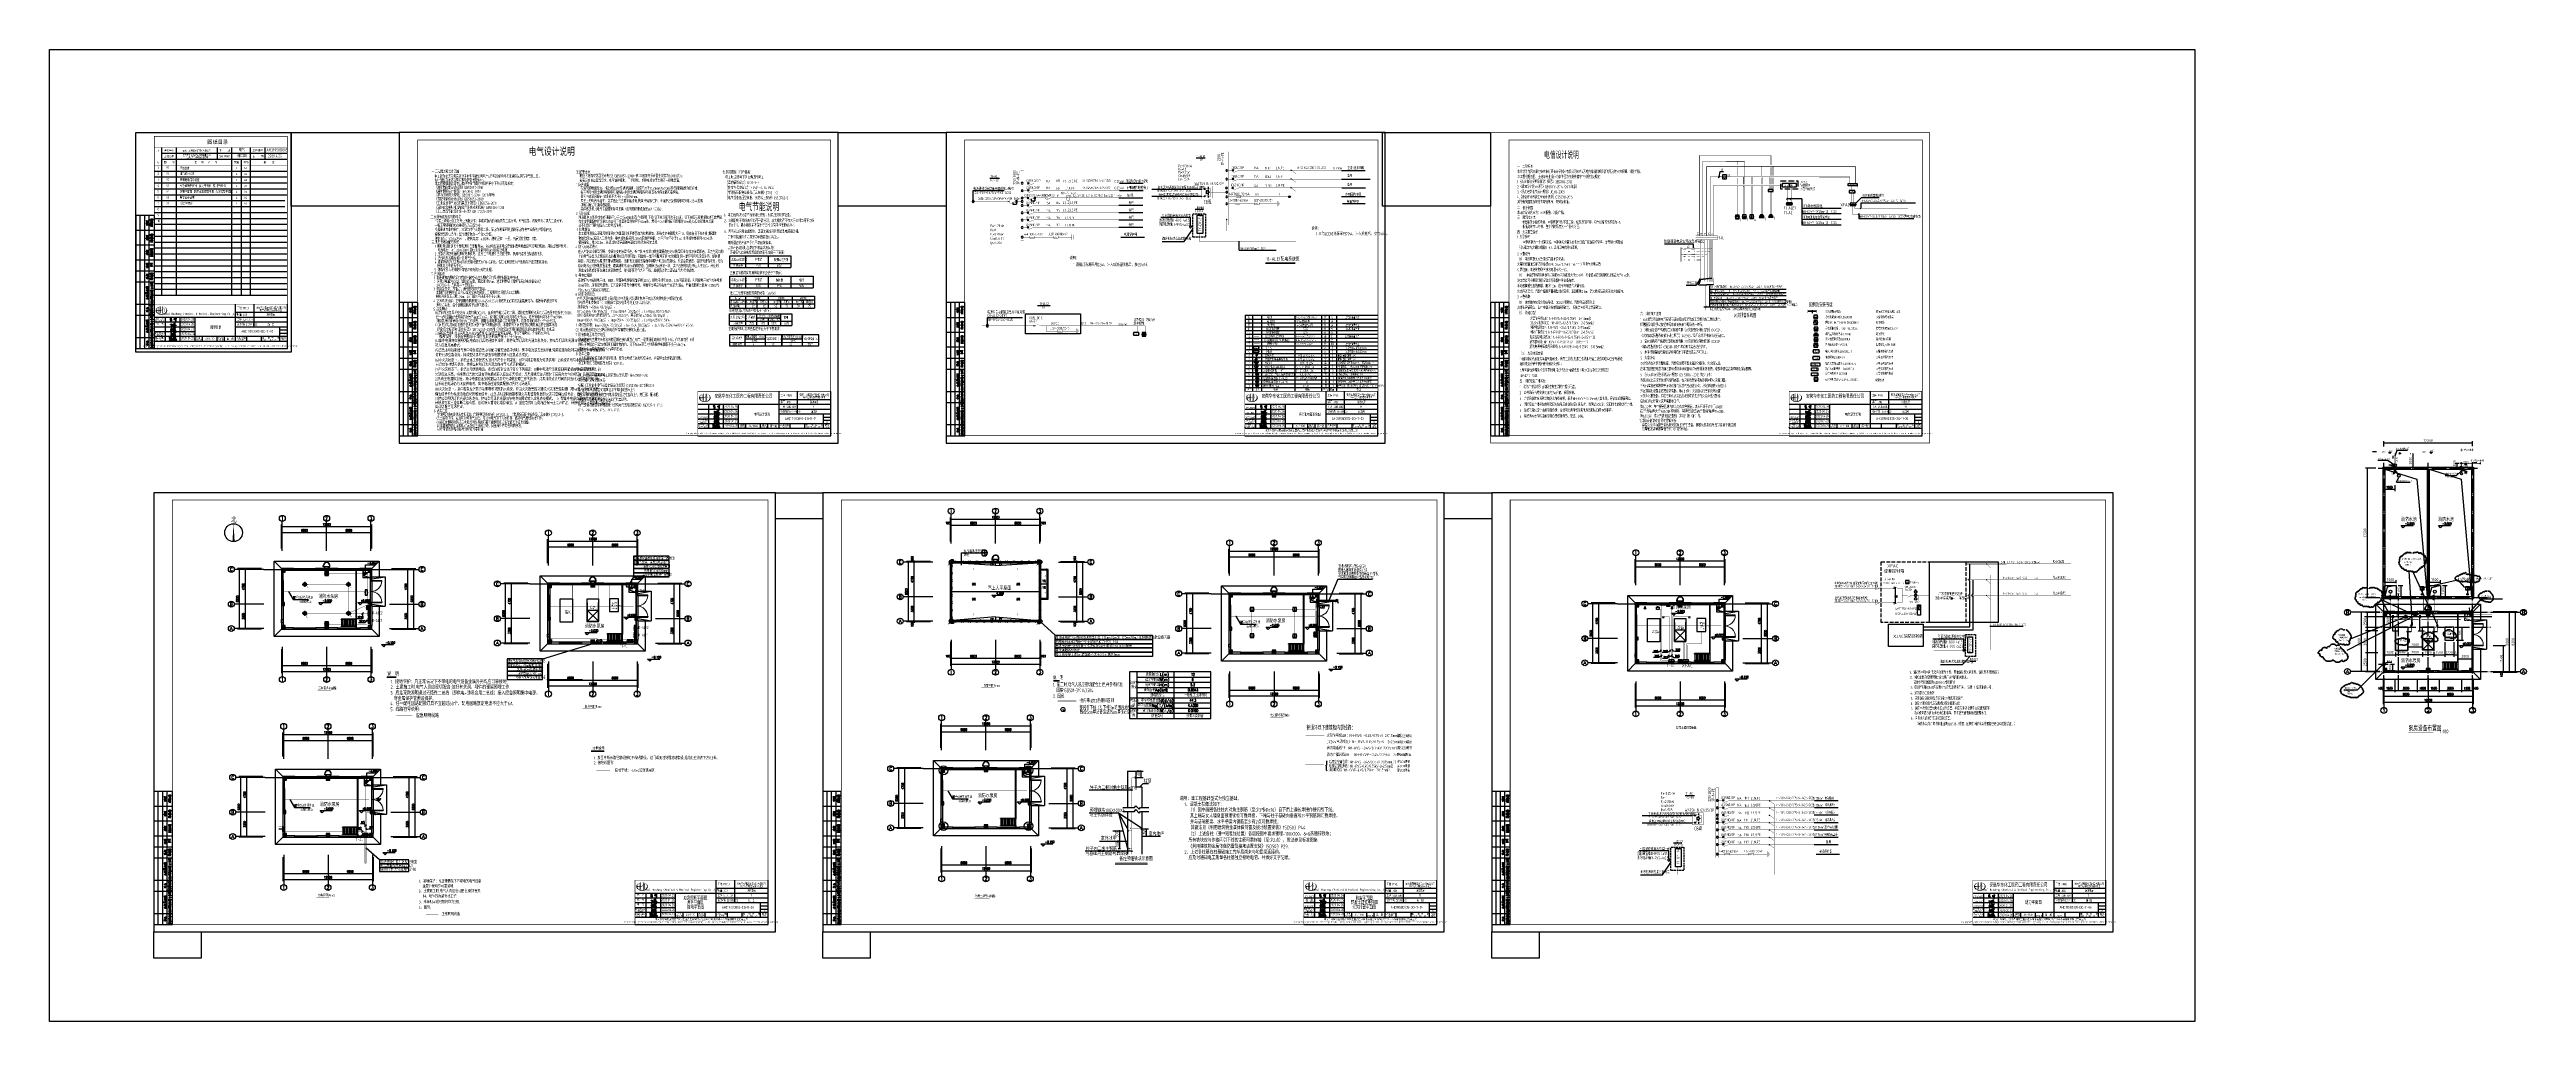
# Model space of a CAD drawing. Extents: x 5394041 to 5729212, y -433068 to -301615.
import ezdxf
from ezdxf.enums import TextEntityAlignment as Align

# ---------------------------------------------------------------- set-up
doc = ezdxf.new("R2010")
doc.units = 0
doc.header["$LTSCALE"] = 1000
doc.header["$MEASUREMENT"] = 0
for name, pattern in [('CENTER', [2, 1.25, -0.25, 0.25, -0.25]), ('CENTER2', [1.125, 0.75, -0.125, 0.125, -0.125]), ('CONTINOUS', [0]), ('DASH', [0.35, 0.25, -0.1]), ('DASH_50', [0.175, 0.125, -0.05]), ('DASHED', [5, 3, -2]), ('DOTE', [2.42, 2, -0.2, 0.02, -0.2]), ('建施-55中综合楼1221$0$xref-局部平面图$0$ACAD_ISO14W100', [25.5, 12, -3, 0.5, -3, 0.5, -3, 0.5, -3])]:
    doc.linetypes.add(name, pattern=pattern)
doc.layers.get('0').update_dxf_attribs({"linetype": 'CONTINUOUS'})
doc.layers.get('Defpoints').update_dxf_attribs({"linetype": 'CONTINUOUS'})
for name, color, linetype, lineweight in [('01粗实线', 7, 'CONTINUOUS', 15), ('_0', 7, 'CONTINUOUS', 25), ('泡沫系统', 4, 'CONTINUOUS', 80), ('给水管', 3, 'CONTINUOUS', 100), ('给水管线', 3, 'CONTINUOUS', 15)]:
    doc.layers.add(name, color=color, linetype=linetype, lineweight=lineweight)
for name, color, linetype in [('1', 7, 'CONTINUOUS'), ('AXIS', 3, 'CONTINUOUS'), ('AXIS_TEXT', 7, 'CONTINUOUS'), ('COLUMN', 9, 'CONTINUOUS'), ('d', 6, 'CONTINUOUS'), ('DIM-消防', 3, 'CONTINUOUS'), ('DIM-照明', 3, 'CONTINUOUS'), ('DIM-照明 @ 1', 3, 'CONTINUOUS'), ('DIM_ELEV', 3, 'CONTINUOUS'), ('DIM_SYMB', 3, 'CONTINUOUS'), ('DOTE', 252, 'CONTINUOUS'), ('DUCT-排烟中心线', 5, 'CENTER2'), ('DUCT-排烟管', 2, 'CONTINUOUS'), ('ELEMENT', 3, 'CONTINUOUS'), ('EQUIP-消防', 3, 'CONTINUOUS'), ('EQUIP-照明', 3, 'CONTINUOUS'), ('EQUIP-箱柜', 3, 'CONTINUOUS'), ('EQUIP_给水', 7, 'CONTINUOUS'), ('GDXT', 7, 'CONTINUOUS'), ('LAYER1', 143, 'CONTINUOUS'), ('LWIRE', 4, 'CONTINUOUS'), ('PUB_DIM', 3, 'CONTINUOUS'), ('PUB_HATCH', 8, 'CONTINUOUS'), ('PUB_TEXT', 7, 'CONTINUOUS'), ('PUB_TITLE', 4, 'CONTINUOUS'), ('SIG_TEXT', 7, 'CONTINUOUS'), ('STAIR', 2, 'CONTINUOUS'), ('SYST', 7, 'CONTINUOUS'), ('TEL_TAB', 7, 'CONTINUOUS'), ('TEL_TEXT', 7, 'CONTINUOUS'), ('TERM', 2, 'CONTINUOUS'), ('TEXT', 7, 'CONTINUOUS'), ('TWT_DIM', 3, 'CONTINUOUS'), ('WALL', 2, 'CONTINUOUS'), ('WINDOW', 4, 'CONTINUOUS'), ('WIRE-应急', 1, 'DASH'), ('WIRE-接地', 4, 'CONTINUOUS'), ('WIRE-消防', 5, 'CONTINUOUS'), ('WIRE-照明', 1, 'CONTINUOUS'), ('WIRE-系统', 4, 'CONTINUOUS'), ('WIRE-避雷', 4, 'CONTINUOUS'), ('图框', 107, 'CONTINUOUS'), ('建筑', 8, 'CONTINUOUS'), ('建筑底图', 251, 'CONTINUOUS'), ('洁送', 3, 'CONTINUOUS'), ('测绘处中心区路网', 7, 'CONTINUOUS'), ('消防喷淋', 1, 'CONTINUOUS'), ('电信', 7, 'CONTINUOUS'), ('电气', 3, 'CONTINUOUS'), ('电气文字', 7, 'CONTINUOUS'), ('电气表格', 7, 'CONTINUOUS')]:
    doc.layers.add(name, color=color, linetype=linetype)
doc.styles.add('-宋体', font='', dxfattribs={"width": 0.8})
doc.styles.add('_HZTXT', font='txt.shx', dxfattribs={"width": 0.8, "bigfont": 'HZTXT.shx'})
doc.styles.add('_TCH_AXIS', font='COMPLEX', dxfattribs={"bigfont": 'GBCBIG'})
doc.styles.add('_TCH_DIM', font='SIMPLEX', dxfattribs={"bigfont": 'GBCBIG'})
doc.styles.add('_TCH_DIM_T3', font='SIMPLEX', dxfattribs={"width": 0.705882, "bigfont": 'GBCBIG'})
doc.styles.add('_TCH_LABEL', font='COMPLEX', dxfattribs={"bigfont": 'GBCBIG'})
doc.styles.add('_TEL_DIM', font='sceie.shx', dxfattribs={"width": 0.8, "height": 3.5, "bigfont": 'sceic.shx'})
doc.styles.add('AHD', font='sceie.shx', dxfattribs={"width": 0.7, "bigfont": 'sceic.shx'})
doc.styles.add('COMP', font='COMPLEX', dxfattribs={"bigfont": 'hztxt'})
doc.styles.add('COMPLEX', font='COMPLEX')
doc.styles.add('ECEC_TQ_S', font='')
doc.styles.add('sce', font='sceie.shx', dxfattribs={"width": 0.8, "height": 400, "bigfont": 'sceic.shx'})
doc.styles.add('SCEI', font='sceie.shx', dxfattribs={"width": 0.75, "bigfont": 'sceic.shx'})
doc.styles.add('sceic', font='sceie.shx', dxfattribs={"width": 0.8, "bigfont": 'sceic.shx'})
doc.styles.add('sceie', font='sceie.shx', dxfattribs={"width": 0.7, "bigfont": 'sceic.shx'})
doc.styles.get("Standard").update_dxf_attribs({"font": 'GBENOR', "bigfont": 'GBCBIG'})
doc.styles.add('TG_LINETYPE', font='SIMPLEX', dxfattribs={"width": 0.8, "height": 3, "bigfont": 'HZTXT'})
doc.styles.add('TSSD', font='tssdeng.shx', dxfattribs={"width": 0.7, "bigfont": 'tssdchn.shx'})
doc.styles.add('TSSD_Rein', font='Tssdeng.shx', dxfattribs={"width": 0.7, "bigfont": 'hztxt.shx'})
doc.styles.add('公司统一字体', font='sceie.shx', dxfattribs={"width": 0.7, "bigfont": 'sceic.shx'})
doc.styles.add('宋体', font='', dxfattribs={"width": 0.7})
doc.styles.add('说明样式', font='gbenor.shx', dxfattribs={"bigfont": 'gbcbig.shx'})
doc.styles.get('-宋体').set_extended_font_data('SimSun')
doc.styles.get('ECEC_TQ_S').set_extended_font_data('SimSun')
doc.styles.get('宋体').set_extended_font_data('SimSun')
doc.linetypes.add('J_LINE', pattern='A,30,-4,["J",Standard,S=2.54,R=0,X=-2.54,Y=-1.27],-2', length=36)
doc.linetypes.add('JD', pattern='A,0.6,[130,ltypeshp.shx,S=0.2,R=145,X=0,Y=0],0.6,-0.3,0.25,-0.3', length=2.05)
doc.linetypes.add('TG_BC', pattern='A,2,-0.85,["BC",TG_LINETYPE,S=0.1,R=0,X=-0.65,Y=-0.15],0', length=2.85)
doc.linetypes.add('TG_F', pattern='A,2,-0.4,["F",TG_LINETYPE,S=0.1,R=0,X=-0.28,Y=-0.15],0', length=2.4)
doc.linetypes.add('TG_×', pattern='A,2,["×",_TEL_DIM,S=0.1,R=0,X=0,Y=-0.13],0', length=2)
doc.linetypes.add('TG_接地', pattern='A,0.75,0,["/",TG_LINETYPE,S=0.05,R=-8.594367,X=-0.1,Y=-0.045],0.65,-0.13,0.13,-0.13', length=2)
doc.dimstyles.new('_TCH_ARCH&&100', dxfattribs={"dimtxt": 297.5, "dimasz": 100, "dimexe": 250, "dimexo": 300, "dimgap": 126.25, "dimtad": 1, "dimdec": 0, "dimzin": 0, "dimdsep": 46, "dimtxsty": '_TCH_DIM_T3', "dimblk": 'ARCHTICK', "dimcen": 0.09, "dimclrt": 7, "dimazin": 2, "dimtfac": 1, "dimtdec": 0, "dimtix": 1, "dimtmove": 2, "dimatfit": 3, "dimfxl": 0, "dimtolj": 1, "dimtzin": 0, "dimarcsym": 0})
doc.dimstyles.new('_TWT_ARCH&&100', dxfattribs={"dimtxt": 297.5, "dimasz": 100, "dimexe": 250, "dimexo": 300, "dimgap": 126.25, "dimtad": 1, "dimdec": 0, "dimzin": 0, "dimdsep": 46, "dimtxsty": '_TCH_DIM_T3', "dimblk": 'ARCHTICK', "dimcen": 0.09, "dimclrt": 7, "dimazin": 2, "dimtfac": 1, "dimtdec": 0, "dimtix": 1, "dimtmove": 2, "dimatfit": 3, "dimfxl": 0, "dimtolj": 1, "dimtzin": 0, "dimarcsym": 0})
doc.dimstyles.get("Standard").update_dxf_attribs({"dimscale": 100, "dimtxt": 3.5, "dimasz": 1, "dimexe": 2.5, "dimexo": 3, "dimgap": 1.5, "dimtad": 1, "dimdec": 0, "dimzin": 0, "dimdsep": 46, "dimtxsty": 'Standard', "dimblk": 'ARCHTICK', "dimcen": 0.09, "dimadec": 0, "dimazin": 0, "dimtfac": 1, "dimtdec": 0, "dimtix": 1, "dimtmove": 2, "dimatfit": 3, "dimfxl": 0, "dimtolj": 1, "dimtzin": 0, "dimarcsym": 0})
pattern_1 = [(45, (1188900.106, 188733.728), (-11.22532015, 11.22532015), [])]
pattern_2 = [(45, (1188801.123, 189382.477), (-11.22532015, 11.22532015), [])]
pattern_3 = [(45, (1135583.537, 214374.374), (-11.22532015, 11.22532015), [])]

# ---------------------------------------------------------------- blocks, each defined once
blk = doc.blocks.new('A$C04D97144')
for p, q in [((6, 0), (6, 180)), ((12, 0), (12, 180)), ((18, 0), (18, 180)), ((0, 160), (25, 160)), ((0, 140), (25, 140)), ((0, 120), (25, 120)), ((0, 105), (25, 105)), ((0, 90), (25, 90)), ((0, 60), (25, 60)), ((0, 45), (25, 45)), ((0, 15), (25, 15))]:
    blk.add_line(p, q)
blk.add_lwpolyline([(0, 180), (0, 0), (25, 0), (25, 180)], close=True)
for points in [[(13.8, 170.9), (14, 171), (13.9, 171), (17.3, 171), (17, 171), (16.7, 171)], [(13.8, 168), (14.1, 168.1), (14.3, 168.2)], [(13.9, 172.1), (14.1, 172.4), (14.3, 172.4), (14.3, 172.4)], [(14.6, 166.9), (14.4, 169.5), (14.3, 169.4), (14.8, 169.1)], [(14.8, 171.7), (14.5, 173.3), (14.5, 173.1), (14.6, 172.9)], [(14.7, 172.2), (14.9, 172.2), (15.6, 171.7), (15.6, 171.7), (15.4, 172.5)], [(14.7, 168.1), (14.7, 168.1), (17.3, 168.1), (17, 168), (16.7, 168.1)], [(14.8, 171.4), (15, 170.3)], [(15, 171), (15.4, 170.8), (15.8, 170.6), (16, 170.4), (16.3, 170.2)], [(16.2, 168.8), (16.3, 168.9), (15, 169), (15.1, 169.1), (15.3, 167.3)], [(15, 167.2), (15.3, 167.2), (16.5, 167.4), (16.3, 167.3), (16.2, 168.8), (16.2, 168.6), (16.2, 168.3)], [(15.1, 172.7), (15.2, 172.7), (15.6, 172.4), (15.6, 172.3), (15.9, 172.1), (16.2, 171.8), (16.5, 171.5)], [(15.2, 171), (15.5, 171.4)], [(15.6, 172.9), (15.8, 172.8), (16.3, 172.5), (16.6, 172.1), (16.9, 171.8), (17.1, 171.5), (17.3, 171.2)], [(15.7, 167.6), (15.6, 168.6)], [(16.4, 172.4), (16.9, 172.9), (17.1, 173.1), (16.8, 172.9)], [(23, 174.4), (20, 174.4), (20, 174.9), (20.2, 175.1), (20.5, 175.2), (20.7, 175.3), (21.2, 175.4), (21.9, 175.4), (22.3, 175.3), (22.6, 175.2), (22.8, 175.1), (23, 174.9), (23, 174.4), (23, 174.4)], [(23, 173), (20, 173), (20, 173.9)], [(20, 171.5), (23, 172), (20, 172.6)], [(20, 170.5), (20.2, 170.3), (20.5, 170.2), (20.7, 170.1), (21.2, 170.1), (21.9, 170.1), (22.3, 170.1), (22.6, 170.2), (22.8, 170.3), (23, 170.5), (23, 170.8), (22.8, 170.9), (22.6, 171), (22.3, 171.1), (21.9, 171.2), (21.2, 171.2), (20.7, 171.1), (20.5, 171), (20.2, 170.9), (20, 170.8), (20, 170.5), (20, 170.5)], [(23, 168.7), (20, 168.7), (20, 169.4), (20.2, 169.6), (20.3, 169.6), (20.6, 169.7), (20.9, 169.7), (21.2, 169.6), (21.3, 169.6), (21.4, 169.4), (21.4, 168.7)], [(23, 167.3), (20, 167.3), (20, 168), (20.2, 168.2), (20.3, 168.2), (20.6, 168.3), (21, 168.3), (21.3, 168.2), (21.4, 168.2), (21.6, 168), (21.6, 167.3)], [(21.4, 173), (21.4, 173.6)], [(21.4, 169.2), (23, 169.7)], [(23, 173), (23, 173.9)], [(13.8, 151), (14, 151.2), (13.9, 151.1), (17.3, 151.1), (17, 151.1), (16.7, 151.1)], [(13.8, 148.5), (14.1, 148.7), (14.2, 148.8), (14.4, 148.8)], [(13.8, 147.4), (14, 147.5), (13.9, 147.5), (17.3, 147.5), (17.1, 147.4), (16.8, 147.5)], [(13.9, 152.3), (14.1, 152.5), (14.3, 152.5), (14.3, 152.5)], [(14.3, 166.9), (14.5, 166.9), (14.7, 166.9), (14.9, 166.8), (15.1, 166.8)], [(14.8, 151.8), (14.5, 153.4), (14.5, 153.3), (14.6, 153)], [(14.7, 148.1), (14.5, 149.5), (14.5, 149.4), (14.5, 149.3)], [(14.7, 152.4), (14.9, 152.3), (15.6, 151.8), (15.6, 151.8), (15.4, 152.7)], [(14.7, 147.8), (14.9, 146.8)], [(14.8, 151.6), (15, 150.5)], [(14.9, 149), (15.2, 149.4), (15.4, 149.4), (15.5, 149.5)], [(14.9, 148.5), (15.1, 148.4), (15.5, 148.2), (15.8, 148), (15.9, 147.8)], [(14.9, 147.5), (15.3, 147.3), (15.7, 147.1), (16, 146.9), (16.3, 146.7)], [(15, 151.2), (15.4, 150.9), (15.8, 150.7), (16, 150.5), (16.3, 150.3)], [(15.1, 152.8), (15.2, 152.8), (15.6, 152.5), (15.6, 152.4), (15.9, 152.2), (16.2, 151.9), (16.5, 151.6)], [(15.1, 147.5), (15.4, 147.9)], [(15.2, 151.2), (15.5, 151.5)], [(15.3, 149), (15.6, 149), (16, 148.8), (16.3, 148.7), (16.5, 148.5), (16.7, 148.3), (16.9, 148.1), (17.1, 147.9), (17.3, 147.7)], [(15.6, 153), (15.8, 153), (16.3, 152.6), (16.6, 152.3), (16.9, 151.9), (17.1, 151.6), (17.3, 151.3)], [(15.7, 148.2), (15.8, 148.3), (17.1, 149.3), (17.1, 149.8), (17, 149.3), (16.9, 149.2)], [(16.4, 152.5), (16.9, 153.1), (17.1, 153.2), (16.8, 153)], [(23, 165.9), (20, 165.9), (20, 166.6), (20.2, 166.8), (20.3, 166.8), (20.6, 166.9), (21, 166.9), (21.3, 166.8), (21.4, 166.8), (21.6, 166.6), (21.6, 165.9)], [(23, 164.4), (20, 165), (23, 165.5)], [(23, 153.9), (20, 153.9), (20, 154.4), (20.2, 154.6), (20.5, 154.7), (20.7, 154.8), (21.2, 154.9), (21.9, 154.9), (22.3, 154.8), (22.6, 154.7), (22.8, 154.6), (23, 154.4), (23, 153.9), (23, 153.9)], [(23, 152.5), (20, 152.5), (20, 153.4)], [(20, 150.8), (23, 151.2), (20, 151.5), (23, 151.9), (20, 152.2)], [(23, 149.7), (20, 149.7), (20, 150.6)], [(20, 148.5), (20, 149), (20, 148.7), (22.9, 148.7), (22.9, 148.5), (22.9, 149)], [(20, 146.8), (23, 147.3), (20, 147.9)], [(23, 145.5), (20, 145.5), (20, 146.4)], [(23, 144), (20, 144), (20, 144.7), (20.2, 144.9), (20.3, 144.9), (20.6, 145), (20.9, 145), (21.2, 144.9), (21.3, 144.9), (21.4, 144.7), (21.4, 144)], [(23, 134.4), (20, 134.4), (20, 134.9), (20.2, 135.1), (20.5, 135.2), (20.7, 135.3), (21.2, 135.4), (21.9, 135.4), (22.3, 135.3), (22.6, 135.2), (22.8, 135.1), (23, 134.9), (23, 134.4), (23, 134.4)], [(21.4, 152.5), (21.4, 153.1)], [(21.4, 149.7), (21.4, 150.3)], [(21.4, 145.5), (21.4, 146.1)], [(21.4, 144.5), (23, 145)], [(22, 164.6), (22, 165.3)], [(23, 152.5), (23, 153.4)], [(23, 149.7), (23, 150.6)], [(23, 145.5), (23, 146.4)], [(13.7, 113.9), (13.9, 113.9), (16.1, 113.8)], [(13.8, 132.4), (14, 132.4), (17.3, 132.4), (17.1, 132.4), (16.8, 132.4)], [(13.9, 130.8), (14.1, 131), (14.3, 131.1), (14.5, 131.1)], [(13.9, 128.2), (14.2, 128.3), (14.5, 128.3), (14.7, 128.2), (15, 128.1), (15.1, 128), (15.3, 127.9), (15.4, 127.8)], [(13.9, 113.1), (14.1, 113.1), (16.2, 113.1)], [(14.1, 128.3), (14.1, 129.1), (14, 129), (14.2, 128.9), (14.4, 128.9), (14.6, 128.9), (14.8, 128.9), (14.9, 128.9), (15, 129), (15, 129.1), (15, 129.2), (15, 129.4), (15, 129.6), (14.9, 129.6)], [(14, 127.1), (14.4, 127.5), (14.5, 127.5)], [(14.1, 114.5), (14.5, 114.6), (15.1, 114.6), (15.8, 114.6), (16.2, 114.5), (16.6, 114.4), (16.9, 114.2), (17.3, 113.9)], [(14.2, 109.6), (14.5, 109.6), (15.1, 109.7), (15.7, 109.7), (15.8, 109.7), (16.3, 109.7), (16.9, 109.7), (16.7, 109.7), (16.5, 110.8), (16.7, 111), (16.4, 111.1), (16.1, 111.1), (15.4, 111.1), (14.8, 111.1), (14.2, 111.1), (14.3, 111.2), (14.5, 109.7)], [(14.5, 114.6), (14.3, 115.5), (14.3, 115.4), (15.1, 115.4), (15.2, 115.4), (16.5, 115.4), (17, 115.4), (17.2, 115.3), (17.3, 115.3), (17, 114.9), (17.2, 115.3)], [(14.7, 112.6), (14.5, 114.3)], [(15.2, 126.7), (15.1, 127.5), (14.9, 127.3), (15.2, 127.3), (16.7, 127.3), (16.8, 127.2), (16.2, 127.8)], [(15.1, 131.5), (15, 133.3), (15, 133.2), (15, 133)], [(15.1, 130.3), (15, 131.1), (15, 131.1), (16.7, 131), (16.8, 130.9), (16, 131.7)], [(15.2, 99.5), (15, 100.8), (15, 100.6), (15, 100.4)], [(15.2, 114.6), (15.1, 115.1)], [(15.2, 113.2), (15.1, 113.7)], [(15.5, 128.1), (15.4, 129.2), (15.3, 129.1), (15.5, 129), (15.8, 128.9), (16, 128.7), (16.2, 128.6), (16.5, 128.4), (16.7, 128.1), (16.9, 127.9), (17, 127.7), (17.1, 127.5)], [(15.5, 109.7), (15.3, 110.8), (15.3, 110.7), (15.4, 110.4)], [(15.5, 99.3), (15.6, 99.4), (17.1, 100.3), (17.1, 100.8), (17, 100.3), (16.9, 100.2)], [(15.6, 113.2), (15.6, 113.6)], [(15.8, 128.1), (15.8, 128.1), (17, 129.2), (17, 129.7), (17, 129.2), (16.8, 129.1)], [(15.9, 114.6), (15.9, 114.6), (15.9, 115.1)], [(16.3, 112.5), (16.1, 114.3), (16, 114.2), (16.1, 114.1)], [(16.4, 113.6), (16.7, 113.9), (16.9, 113.9), (16.6, 113.8)], [(16.5, 113.2), (16.6, 113.2), (16.9, 112.9), (17.1, 112.7), (17.2, 112.5)], [(22.5, 114.9), (19.6, 114.9), (19.6, 115.8)], [(19.6, 113.4), (19.6, 114.4)], [(19.6, 113.9), (22.5, 113.9)], [(22.5, 111.9), (19.6, 112.5), (22.5, 113)], [(22.5, 110.7), (19.6, 110.7), (19.6, 111.2), (19.7, 111.4), (20, 111.6), (20.3, 111.6), (20.8, 111.7), (21.4, 111.7), (21.9, 111.6), (22.2, 111.6), (22.4, 111.4), (22.5, 111.2), (22.5, 110.7), (22.5, 110.7)], [(22.9, 101.3), (19.9, 101.3), (19.9, 101.8), (20.1, 102), (20.4, 102.1), (20.6, 102.2), (21.1, 102.2), (21.8, 102.2), (22.2, 102.2), (22.5, 102.1), (22.7, 102), (22.9, 101.8), (22.9, 101.3), (22.9, 101.3)], [(22.9, 99.9), (19.9, 99.9), (19.9, 100.8)], [(23, 133), (20, 133), (20, 133.9)], [(23, 131.5), (20, 131.5), (23, 132.4), (20, 132.4)], [(20.7, 131.2), (20.5, 131.1), (20.2, 131), (20, 130.8), (20, 130.5), (20.2, 130.4), (20.5, 130.3), (20.7, 130.2), (21.2, 130.1), (21.9, 130.1), (22.3, 130.2), (22.6, 130.3), (22.8, 130.4), (23, 130.5), (23, 130.8), (22.8, 131), (22.6, 131.1), (22.3, 131.2), (21.9, 131.2), (21.9, 130.8)], [(20, 129), (20, 129.5), (20, 129.2), (22.9, 129.2), (22.9, 129), (22.9, 129.5)], [(20.5, 128.2), (20.2, 128.1), (20, 127.9), (20, 127.6), (20.2, 127.4), (20.5, 127.3), (20.7, 127.3), (21, 127.3), (21.2, 127.4), (21.3, 127.5), (21.6, 128), (21.7, 128.1), (21.9, 128.2), (22.1, 128.2), (22.6, 128.2), (22.8, 128.1), (23, 127.9), (23, 127.6), (22.8, 127.4), (22.6, 127.3)], [(23, 126), (20, 126), (20, 126.9)], [(23, 124.6), (20, 124.6), (20, 125.1), (20.2, 125.3), (20.5, 125.4), (20.7, 125.5), (21.2, 125.6), (21.9, 125.6), (22.3, 125.5), (22.6, 125.4), (22.8, 125.3), (23, 125.1), (23, 124.6), (23, 124.6)], [(21, 114.9), (21, 115.5)], [(21.4, 133), (21.4, 133.6)], [(21.4, 126), (21.4, 126.6)], [(21.6, 112.1), (21.6, 112.8)], [(22.5, 114.9), (22.5, 115.8)], [(22.9, 99.9), (22.9, 100.8)], [(23, 133), (23, 133.9)], [(23, 126), (23, 126.9)], [(13.7, 82.2), (13.9, 82.2), (16.1, 82.1)], [(13.8, 99.9), (14.2, 99.9), (14.6, 99.7), (15.1, 99.5), (15.4, 99.3), (15.6, 99.2), (15.9, 99.1)], [(13.8, 96.3), (14.3, 96.1), (14.6, 95.9), (14.8, 95.7), (14.9, 95.7), (15.1, 95.5)], [(13.8, 95.3), (14, 95.2), (14.4, 95), (14.5, 95), (14.8, 94.7), (15.1, 94.6), (15.3, 94.4), (15.5, 94.2)], [(13.9, 81.4), (14.1, 81.4), (16.2, 81.4)], [(14.1, 74.1), (14, 76), (13.9, 75.9), (14.1, 75.8), (14.6, 75.6), (15.1, 75.4), (15.1, 75.4), (15.1, 75.4), (15, 76.2), (14.9, 76.2), (15.2, 76), (15.5, 75.9), (15.7, 75.8), (15.9, 75.6), (16.1, 75.4), (16.4, 75.2), (16.6, 75), (16.7, 74.8), (16.9, 74.5), (17.1, 74.3), (17.2, 74)], [(13.9, 72), (14.1, 72), (14.8, 71.7)], [(13.9, 70.9), (14.1, 70.9), (14.5, 70.7), (14.9, 70.5), (15.2, 70.3)], [(13.9, 67.9), (14, 67.8), (14.5, 67.6), (15, 67.2), (15.3, 67), (15.6, 66.6), (15.9, 66.3)], [(14.1, 82.8), (14.5, 82.9), (15.1, 82.9), (15.8, 82.9), (16.2, 82.8), (16.6, 82.7), (16.9, 82.5), (17.3, 82.2)], [(14.4, 96), (14.4, 96.1), (14.3, 97), (14.2, 96.9), (14.6, 96.6), (15, 96.4), (15.2, 96.2), (15.4, 95.9), (15.6, 95.7), (15.7, 95.5)], [(14.2, 77.9), (14.5, 78), (15.1, 78), (15.7, 78), (15.8, 78), (16.3, 78), (16.9, 78), (16.7, 78), (16.5, 79.1), (16.7, 79.3), (16.4, 79.4), (16.1, 79.4), (15.4, 79.4), (14.8, 79.4), (14.2, 79.4), (14.3, 79.5), (14.5, 78)], [(14.2, 74.8), (14.4, 74.8), (14.9, 74.7), (15.2, 74.6), (15.5, 74.5), (15.9, 74.4), (16.2, 74.2), (16.5, 74), (16.7, 73.8), (17, 73.6), (17.1, 73.4)], [(14.2, 67.7), (15.8, 69), (15.8, 69.1), (15.8, 69.5), (15.7, 69), (15.6, 68.9)], [(14.5, 98.1), (14.3, 99.2), (14.3, 99.1), (15.3, 98.9), (15.3, 99.1), (15.4, 98.2), (15.1, 98.2), (15.4, 98.2), (16.7, 98.2)], [(14.5, 82.9), (14.3, 83.8), (14.3, 83.7), (15.1, 83.7), (15.2, 83.7), (16.5, 83.7), (17, 83.7), (17.2, 83.6), (17.3, 83.6), (17, 83.2), (17.2, 83.6)], [(14.6, 71.8), (14.4, 72.8)], [(14.5, 70.7), (14.4, 71.5)], [(14.7, 80.9), (14.5, 82.6)], [(14.5, 70.9), (14.9, 71.1)], [(14.6, 72.1), (15.1, 72.4)], [(14.7, 95.9), (14.7, 96), (15.7, 97.1), (15.7, 97.5), (15.7, 97.1), (15.6, 97)], [(14.7, 94.9), (17.2, 94.9), (17, 94.8), (16.6, 94.9)], [(14.8, 95.3), (16.5, 95.3), (16.3, 95.3), (16.1, 95.3)], [(14.8, 71.5), (15, 71.5), (15.5, 71), (15.6, 71), (15.8, 70.7), (16.1, 70.3), (16.3, 70.2), (16.4, 70)], [(15.1, 100.2), (15.3, 100.2), (15.7, 100.1), (16, 100), (16.2, 99.9), (16.4, 99.7), (16.6, 99.5), (16.8, 99.3), (17, 99.1), (17.1, 98.9), (17.1, 98.7), (17.2, 98.5)], [(15.2, 82.9), (15.1, 83.4)], [(15.2, 81.5), (15.1, 82)], [(15.1, 71.4), (16.1, 72.6), (16.1, 73), (16.1, 72.6), (15.9, 72.3)], [(15.2, 74.7), (17.1, 76.2), (17.1, 76.8), (17.1, 76.2), (17, 76.2), (16.8, 75.9)], [(15.5, 78), (15.3, 79.1), (15.3, 79), (15.4, 78.7)], [(15.4, 67.3), (15.4, 67.3), (15.4, 67.3), (15.3, 68.3), (15.3, 68.1), (15.3, 68)], [(15.4, 96.4), (15.5, 96.4), (15.5, 96.3), (15.8, 96.1), (16, 95.8), (16.1, 95.6)], [(15.6, 81.5), (15.6, 81.9)], [(15.8, 96.6), (15.9, 96.6), (15.9, 96.5), (16.2, 96.2), (16.2, 96.2), (16.4, 96), (16.5, 95.8), (16.7, 95.5)], [(15.8, 71.9), (15.9, 70.9)], [(15.9, 82.9), (15.9, 82.9), (15.9, 83.4)], [(16, 66.7), (16.1, 66.8), (15.9, 68.8), (15.9, 68.7), (15.9, 68.5)], [(16.8, 98.1), (16, 99)], [(16.3, 80.8), (16.1, 82.6), (16, 82.5), (16.1, 82.4)], [(16, 71.4), (16.5, 71.5), (16.7, 71.4), (16.4, 71.4)], [(16.1, 96.9), (16.3, 96.8), (16.6, 96.5), (16.8, 96.2), (17, 95.9), (17.1, 95.6), (17.2, 95.4), (17.3, 95.2)], [(16.1, 72.1), (16.3, 72.1), (17.1, 71.7)], [(16.1, 67.6), (16.2, 67.6), (16.8, 67.2), (17.1, 66.9), (17.1, 66.8), (16.9, 68.4), (16.4, 68)], [(16.3, 70.8), (16.6, 71), (16.8, 71), (16.6, 70.9)], [(16.4, 81.9), (16.7, 82.3), (16.9, 82.3), (16.6, 82.1)], [(16.5, 81.5), (16.6, 81.5), (16.9, 81.2), (17.1, 81), (17.2, 80.8)], [(16.9, 68.4), (17, 68.5), (17.2, 68.6)], [(17.1, 70.5), (17, 72.6), (17, 72.5), (17, 72.2)], [(20.4, 99.3), (20.1, 99.2), (19.9, 99), (19.9, 98.7), (20.1, 98.5), (20.4, 98.3), (20.6, 98.3), (20.9, 98.4), (21.1, 98.5), (21.2, 98.6), (21.5, 99), (21.6, 99.2), (21.8, 99.2), (22, 99.3), (22.5, 99.3), (22.7, 99.2), (22.9, 99), (22.9, 98.7), (22.7, 98.5), (22.5, 98.3)], [(19.9, 97.3), (19.9, 97.7), (19.9, 97.5), (22.8, 97.5), (22.8, 97.3), (22.8, 97.7)], [(19.9, 95.5), (22.9, 96.1), (19.9, 96.6)], [(22.9, 94.3), (19.9, 94.3), (19.9, 95.2)], [(22.9, 92.8), (19.9, 92.8), (19.9, 93.4), (20.1, 93.6), (20.2, 93.7), (20.5, 93.8), (20.8, 93.8), (21.1, 93.7), (21.2, 93.6), (21.3, 93.4), (21.3, 92.8)], [(23, 88.3), (20.1, 88.3), (20.1, 89.2)], [(20.1, 86.8), (20.1, 87.8)], [(20.1, 87.3), (23, 87.3)], [(23, 85.3), (20.1, 85.9), (23, 86.4)], [(23, 84.1), (20.1, 84.1), (20.1, 84.6), (20.3, 84.8), (20.5, 84.9), (20.8, 85), (21.3, 85.1), (21.9, 85.1), (22.3, 85), (22.7, 84.9), (22.9, 84.8), (23, 84.6), (23, 84.1), (23, 84.1)], [(21.4, 82.4), (21.3, 82.4), (21.1, 82.4), (21.1, 82.3), (21.3, 82.2), (21.5, 82.1), (22.2, 82), (22.7, 81.9), (22.9, 81.7), (23, 81.6), (23, 81.3), (22.9, 81.2), (22.7, 81.1), (22.5, 81), (22.2, 81), (21.9, 81.1), (21.8, 81.2), (21.3, 81.7), (21.1, 81.7), (20.8, 81.8), (20.5, 81.8), (20.3, 81.7), (20.1, 81.6), (20.3, 81.4), (20.5, 81.4), (20.8, 81.4), (21.3, 81.4), (21.6, 81.6), (22.7, 81.9), (22.9, 82.1), (23, 82.2), (23, 82.4), (22.9, 82.4), (22.7, 82.4)], [(23, 78.5), (20.1, 78.5), (20.1, 79), (20.3, 79.2), (20.5, 79.4), (20.8, 79.4), (21.3, 79.5), (21.9, 79.5), (22.3, 79.4), (22.7, 79.4), (22.9, 79.2), (23, 79), (23, 78.5), (23, 78.5)], [(23, 77.1), (20.1, 77.1), (20.1, 78)], [(23, 75.6), (20.1, 75.6), (23, 76.6), (20.1, 76.6)], [(20.8, 75.3), (20.5, 75.2), (20.3, 75.1), (20.1, 74.9), (20.1, 74.7), (20.3, 74.5), (20.5, 74.4), (20.8, 74.3), (21.3, 74.2), (21.9, 74.2), (22.3, 74.3), (22.7, 74.4), (22.9, 74.5), (23, 74.7), (23, 74.9), (22.9, 75.1), (22.7, 75.2), (22.3, 75.3), (21.9, 75.3), (21.9, 74.9)], [(20.1, 73.1), (20.1, 73.6), (20.1, 73.3), (23, 73.3), (23, 73.1), (23, 73.6)], [(20.5, 72.3), (20.3, 72.2), (20.1, 72), (20.1, 71.7), (20.3, 71.5), (20.5, 71.4), (20.8, 71.4), (21.1, 71.4), (21.3, 71.5), (21.4, 71.7), (21.6, 72.1), (21.8, 72.2), (21.9, 72.3), (22.2, 72.3), (22.7, 72.3), (22.9, 72.2), (23, 72), (23, 71.7), (22.9, 71.5), (22.7, 71.4)], [(23, 70), (20.1, 70), (20.1, 70.7), (20.3, 70.9), (20.4, 70.9), (20.6, 71), (20.9, 71), (21.3, 70.9), (21.4, 70.9), (21.5, 70.7), (21.5, 70)], [(23, 68.7), (20.1, 68.7), (20.1, 69.6)], [(20.1, 67.2), (20.1, 68.2)], [(20.1, 67.7), (23, 67.7)], [(21.3, 99.9), (21.3, 100.4)], [(21.3, 94.3), (21.3, 94.8)], [(21.3, 93.3), (22.9, 93.8)], [(21.5, 88.3), (21.5, 88.9)], [(21.5, 77.1), (21.5, 77.7)], [(21.5, 70.5), (23, 71)], [(21.5, 68.7), (21.5, 69.3)], [(22, 85.5), (22, 86.2)], [(22.9, 94.3), (22.9, 95.2)], [(23, 88.3), (23, 89.2)], [(23, 77.1), (23, 78)], [(23, 68.7), (23, 69.6)], [(13.7, 37.2), (13.9, 37.2), (16.1, 37.1)], [(13.8, 50.5), (14.1, 50.6), (15.1, 50.3), (16, 50.1), (16, 50), (15.8, 51.4), (15.7, 51.4), (16.8, 50.7)], [(13.9, 54.5), (14.1, 54.6), (17, 54.5)], [(13.9, 36.4), (14.1, 36.4), (16.2, 36.4)], [(14.1, 53.8), (14.3, 53.9), (17.1, 53.9)], [(14.1, 37.8), (14.5, 37.9), (15.1, 37.9), (15.8, 37.9), (16.2, 37.8), (16.6, 37.7), (16.9, 37.5), (17.3, 37.2)], [(14.2, 32.9), (14.5, 32.9), (15.1, 33), (15.7, 33), (15.8, 33), (16.3, 33), (16.9, 33), (16.7, 33), (16.5, 34.1), (16.7, 34.3), (16.4, 34.4), (16.1, 34.4), (15.4, 34.4), (14.8, 34.5), (14.2, 34.5), (14.3, 34.5), (14.5, 33)], [(14.5, 37.9), (14.3, 38.8), (14.3, 38.7), (15.1, 38.7), (15.2, 38.7), (16.5, 38.7), (17, 38.7), (17.2, 38.6), (17.3, 38.6), (17, 38.2), (17.2, 38.6)], [(14.7, 49.7), (14.5, 51.5), (14.5, 51.4), (14.6, 51.2)], [(14.7, 35.9), (14.5, 37.6)], [(14.8, 55.4), (15.2, 55.4), (15.7, 55), (16.3, 54.6)], [(14.9, 53), (15.9, 53.4), (16.2, 53.5)], [(15.2, 37.9), (15.1, 38.4)], [(15.2, 36.5), (15.1, 37)], [(15.4, 49.2), (15.2, 52), (15.2, 51.9), (15.2, 51.7)], [(15.5, 33), (15.3, 34.1), (15.3, 34), (15.4, 33.7)], [(15.6, 36.5), (15.6, 37)], [(15.9, 37.9), (15.9, 37.9), (15.9, 38.4)], [(16.3, 35.8), (16.1, 37.6), (16, 37.5), (16.1, 37.4)], [(16.4, 37), (16.7, 37.3), (16.9, 37.3), (16.6, 37.1)], [(16.5, 50.1), (16.7, 50.4), (16.8, 50.6), (17, 50.9), (17.1, 51), (17.2, 51.1)], [(16.5, 36.5), (16.6, 36.5), (16.9, 36.2), (17.1, 36), (17.2, 35.8)], [(17.1, 52.6), (17, 55.8), (17, 55.7), (17, 55.4)], [(22.8, 58.3), (19.9, 58.3), (19.9, 59.2)], [(22.8, 56.7), (19.9, 56.7), (22.8, 57.7), (19.9, 57.7)], [(19.9, 55.7), (19.9, 56.1), (19.9, 55.9), (22.7, 55.9), (22.7, 55.7), (22.7, 56.1)], [(19.9, 54.1), (22.8, 54.1), (22.8, 54.9)], [(22.8, 52.6), (19.9, 52.6), (19.9, 53.2), (20, 53.4), (20.2, 53.5), (20.4, 53.6), (20.9, 53.6), (21.1, 53.5), (21.3, 53.4), (21.4, 53.2), (21.4, 52.6)], [(19.9, 51.5), (19.9, 52), (19.9, 51.7), (22.7, 51.7), (22.7, 51.5), (22.7, 52)], [(20.6, 50.9), (20.3, 50.8), (20, 50.7), (19.9, 50.5), (19.9, 50.2), (20, 50.1), (20.3, 49.9), (20.6, 49.9), (21, 49.8), (21.7, 49.8), (22.1, 49.9), (22.4, 49.9), (22.7, 50.1), (22.8, 50.2), (22.8, 50.5), (22.7, 50.7), (22.4, 50.8), (22.1, 50.9)], [(20.3, 49.3), (20, 49.2), (19.9, 49), (19.9, 48.7), (20, 48.5), (20.3, 48.3), (20.6, 48.3), (20.9, 48.4), (21, 48.5), (21.1, 48.6), (21.4, 49), (21.6, 49.2), (21.7, 49.2), (22, 49.3), (22.4, 49.3), (22.7, 49.2), (22.8, 49), (22.8, 48.7), (22.7, 48.5), (22.4, 48.3)], [(19.9, 47.3), (19.9, 47.7), (19.9, 47.5), (22.7, 47.5), (22.7, 47.3), (22.7, 47.7)], [(22.8, 45.7), (19.9, 45.7), (19.9, 46.2), (20, 46.4), (20.3, 46.5), (20.6, 46.6), (21, 46.7), (21.7, 46.7), (22.1, 46.6), (22.4, 46.5), (22.7, 46.4), (22.8, 46.2), (22.8, 45.7), (22.8, 45.7)], [(23, 65.8), (20.1, 65.8), (23, 66.8), (20.1, 66.8)], [(20.1, 64.4), (22.2, 64.4), (22.7, 64.5), (22.9, 64.6), (23, 64.9), (23, 65), (22.9, 65.2), (22.7, 65.4), (22.2, 65.4), (20.1, 65.4)], [(20.1, 63.4), (20.3, 63.2), (20.5, 63.1), (20.8, 63), (21.3, 63), (21.9, 63), (22.3, 63), (22.7, 63.1), (22.9, 63.2), (23, 63.4), (23, 63.7), (22.9, 63.8), (22.7, 63.9), (22.3, 64), (21.9, 64.1), (21.3, 64.1), (20.8, 64), (20.5, 63.9), (20.3, 63.8), (20.1, 63.7), (20.1, 63.4), (20.1, 63.4)], [(20.8, 62.7), (20.5, 62.6), (20.3, 62.5), (20.1, 62.3), (20.1, 62.1), (20.3, 61.9), (20.5, 61.8), (20.8, 61.7), (21.3, 61.6), (21.9, 61.6), (22.3, 61.7), (22.7, 61.8), (22.9, 61.9), (23, 62.1), (23, 62.3), (22.9, 62.5), (22.7, 62.6), (22.3, 62.7)], [(23.1, 43.1), (20.2, 43.1), (20.2, 44)], [(20.2, 41.6), (20.2, 42.6)], [(20.2, 42.1), (23.1, 42.1)], [(23.1, 40.1), (20.2, 40.6), (23.1, 41.2)], [(23.1, 38.9), (20.2, 38.9), (20.2, 39.4), (20.3, 39.6), (20.6, 39.7), (20.9, 39.8), (21.3, 39.9), (22, 39.9), (22.4, 39.8), (22.7, 39.7), (23, 39.6), (23.1, 39.4), (23.1, 38.9), (23.1, 38.9)], [(21.4, 37.2), (21.3, 37.2), (21.2, 37.1), (21.2, 37.1), (21.3, 37), (21.6, 36.9), (22.3, 36.8), (22.7, 36.6), (23, 36.5), (23.1, 36.4), (23.1, 36.1), (23, 35.9), (22.8, 35.9), (22.6, 35.8), (22.3, 35.8), (22, 35.9), (21.9, 35.9), (21.3, 36.4), (21.2, 36.5), (20.9, 36.6), (20.6, 36.6), (20.3, 36.5), (20.2, 36.4), (20.3, 36.2), (20.6, 36.2), (20.9, 36.2), (21.3, 36.2), (21.7, 36.4), (22.7, 36.7), (23, 36.9), (23.1, 37), (23.1, 37.1), (23, 37.2), (22.8, 37.2)], [(23.1, 33.3), (20.2, 33.3), (20.2, 33.8), (20.3, 34), (20.6, 34.1), (20.9, 34.2), (21.3, 34.3), (22, 34.3), (22.4, 34.2), (22.7, 34.1), (23, 34), (23.1, 33.8), (23.1, 33.3), (23.1, 33.3)], [(21.3, 58.3), (21.3, 58.8)], [(21.6, 43.1), (21.6, 43.6)], [(22.1, 40.3), (22.1, 41)], [(22.8, 58.3), (22.8, 59.2)], [(23.1, 43.1), (23.1, 44)], [(13.8, 5.5), (14.1, 5.6), (15.1, 5.3), (16, 5.1), (16, 5), (15.8, 6.4), (15.7, 6.4), (16.8, 5.7)], [(14.1, 29.1), (14, 31), (13.9, 30.9), (14.1, 30.8), (14.6, 30.6), (15.1, 30.4), (15.1, 30.4), (15.1, 30.4), (15, 31.2), (14.9, 31.2), (15.2, 31), (15.5, 30.9), (15.7, 30.8), (15.9, 30.6), (16.1, 30.4), (16.4, 30.2), (16.6, 30), (16.7, 29.8), (16.9, 29.6), (17.1, 29.3), (17.2, 29)], [(13.9, 27), (14.1, 27), (14.8, 26.7)], [(13.9, 26), (14.1, 25.9), (14.5, 25.7), (14.9, 25.5), (15.2, 25.3)], [(13.9, 22.9), (14, 22.8), (14.5, 22.6), (15, 22.2), (15.3, 21.9), (15.6, 21.6), (15.9, 21.3)], [(13.9, 9.5), (14.1, 9.6), (17, 9.5)], [(14.1, 8.8), (14.3, 8.9), (17.1, 8.9)], [(14.2, 29.8), (14.4, 29.8), (14.9, 29.7), (15.2, 29.6), (15.5, 29.5), (15.9, 29.3), (16.2, 29.2), (16.5, 29), (16.7, 28.8), (17, 28.6), (17.1, 28.5)], [(14.2, 22.8), (15.8, 24.1), (15.8, 24.1), (15.8, 24.5), (15.7, 24.1), (15.6, 23.9)], [(14.6, 26.8), (14.4, 27.9)], [(14.5, 25.7), (14.4, 26.6)], [(14.5, 25.9), (14.9, 26.1)], [(14.7, 4.7), (14.5, 6.5), (14.5, 6.4), (14.6, 6.2)], [(14.6, 27.1), (15.1, 27.4)], [(14.8, 26.5), (15, 26.5), (15.5, 26), (15.6, 26), (15.8, 25.8), (16.1, 25.4), (16.3, 25.2), (16.4, 25)], [(14.8, 10.4), (15.2, 10.4), (15.7, 10), (16.3, 9.6)], [(14.9, 8), (15.9, 8.4), (16.2, 8.5)], [(15.1, 26.4), (16.1, 27.6), (16.1, 28), (16.1, 27.6), (15.9, 27.3)], [(15.2, 29.7), (17.1, 31.2), (17.1, 31.8), (17.1, 31.2), (17, 31.2), (16.8, 30.9)], [(15.4, 4.2), (15.2, 7), (15.2, 6.9), (15.2, 6.7)], [(15.4, 22.3), (15.4, 22.3), (15.4, 22.4), (15.3, 23.3), (15.3, 23.1), (15.3, 23)], [(15.8, 26.9), (15.9, 26)], [(16, 21.7), (16.1, 21.8), (15.9, 23.8), (15.9, 23.7), (15.9, 23.5)], [(16, 26.4), (16.5, 26.5), (16.7, 26.4), (16.4, 26.4)], [(16.1, 27.1), (16.3, 27.1), (17.1, 26.7)], [(16.1, 22.6), (16.2, 22.6), (16.8, 22.2), (17.1, 21.9), (17.1, 21.8), (16.9, 23.4), (16.4, 23)], [(16.3, 25.8), (16.6, 26), (16.8, 26), (16.6, 26)], [(16.5, 5.1), (16.7, 5.4), (16.8, 5.6), (17, 5.9), (17.1, 6), (17.2, 6.1)], [(16.9, 23.4), (17, 23.5), (17.2, 23.6)], [(17.1, 25.5), (17, 27.6), (17, 27.5), (17, 27.2)], [(17.1, 7.6), (17, 10.8), (17, 10.7), (17, 10.4)], [(23.1, 31.9), (20.2, 31.9), (20.2, 32.8)], [(23.1, 30.3), (20.2, 30.3), (23.1, 31.3), (20.2, 31.3)], [(20.9, 30.1), (20.6, 30), (20.3, 29.9), (20.2, 29.7), (20.2, 29.4), (20.3, 29.3), (20.6, 29.1), (20.9, 29.1), (21.3, 29), (22, 29), (22.4, 29.1), (22.7, 29.1), (23, 29.3), (23.1, 29.4), (23.1, 29.7), (23, 29.9), (22.7, 30), (22.4, 30.1), (22, 30.1), (22, 29.7)], [(20.2, 27.9), (20.2, 28.4), (20.2, 28.1), (23, 28.1), (23, 27.9), (23, 28.4)], [(20.6, 27.1), (20.3, 27), (20.2, 26.8), (20.2, 26.5), (20.3, 26.3), (20.6, 26.1), (20.9, 26.1), (21.2, 26.2), (21.3, 26.3), (21.4, 26.4), (21.7, 26.8), (21.9, 27), (22, 27.1), (22.3, 27.1), (22.7, 27.1), (23, 27), (23.1, 26.8), (23.1, 26.5), (23, 26.3), (22.7, 26.1)], [(23.1, 24.8), (20.2, 24.8), (20.2, 25.4), (20.3, 25.7), (20.5, 25.7), (20.7, 25.8), (21, 25.8), (21.3, 25.7), (21.4, 25.7), (21.6, 25.4), (21.6, 24.8)], [(23.1, 23.5), (20.2, 23.5), (20.2, 24.4)], [(20.2, 22), (20.2, 23)], [(20.2, 22.5), (23.1, 22.5)], [(23.1, 20.5), (20.2, 20.5), (23.1, 21.5), (20.2, 21.5)], [(20.2, 19.2), (22.3, 19.2), (22.7, 19.3), (23, 19.4), (23.1, 19.6), (23.1, 19.8), (23, 20), (22.7, 20.1), (22.3, 20.2), (20.2, 20.2)], [(20.2, 18.2), (20.3, 18), (20.6, 17.9), (20.9, 17.8), (21.3, 17.7), (22, 17.7), (22.4, 17.8), (22.7, 17.9), (23, 18), (23.1, 18.2), (23.1, 18.4), (23, 18.6), (22.7, 18.7), (22.4, 18.8), (22, 18.9), (21.3, 18.9), (20.9, 18.8), (20.6, 18.7), (20.3, 18.6), (20.2, 18.4), (20.2, 18.2), (20.2, 18.2)], [(20.9, 17.5), (20.6, 17.4), (20.3, 17.3), (20.2, 17.1), (20.2, 16.8), (20.3, 16.7), (20.6, 16.5), (20.9, 16.5), (21.3, 16.4), (22, 16.4), (22.4, 16.5), (22.7, 16.5), (23, 16.7), (23.1, 16.8), (23.1, 17.1), (23, 17.3), (22.7, 17.4), (22.4, 17.5)], [(23.1, 13.4), (20.2, 13.4), (20.2, 14.3)], [(23.1, 11.9), (20.2, 11.9), (23.1, 12.9), (20.2, 12.9)], [(20.2, 10.8), (20.2, 11.3), (20.2, 11), (23, 11), (23, 10.8), (23, 11.3)], [(20.2, 9.2), (23.1, 9.2), (23.1, 10.1)], [(23.1, 7.8), (20.2, 7.8), (20.2, 8.4), (20.3, 8.6), (20.5, 8.7), (20.7, 8.8), (21.2, 8.8), (21.4, 8.7), (21.6, 8.6), (21.7, 8.4), (21.7, 7.8)], [(20.2, 6.6), (20.2, 7.1), (20.2, 6.9), (23, 6.9), (23, 6.6), (23, 7.1)], [(20.9, 6), (20.6, 5.9), (20.3, 5.8), (20.2, 5.7), (20.2, 5.4), (20.3, 5.2), (20.6, 5.1), (20.9, 5), (21.3, 5), (22, 5), (22.4, 5), (22.7, 5.1), (23, 5.2), (23.1, 5.4), (23.1, 5.7), (23, 5.8), (22.7, 5.9), (22.4, 6)], [(20.6, 4.5), (20.3, 4.3), (20.2, 4.1), (20.2, 3.9), (20.3, 3.6), (20.6, 3.5), (20.9, 3.5), (21.2, 3.6), (21.3, 3.6), (21.4, 3.8), (21.7, 4.2), (21.9, 4.3), (22, 4.4), (22.3, 4.5), (22.7, 4.5), (23, 4.3), (23.1, 4.1), (23.1, 3.9), (23, 3.6), (22.7, 3.5)], [(20.2, 2.5), (20.2, 2.9), (20.2, 2.6), (23, 2.6), (23, 2.5), (23, 2.9)], [(23.1, 0.8), (20.2, 0.8), (20.2, 1.3), (20.3, 1.5), (20.6, 1.7), (20.9, 1.7), (21.3, 1.8), (22, 1.8), (22.4, 1.7), (22.7, 1.7), (23, 1.5), (23.1, 1.3), (23.1, 0.8), (23.1, 0.8)], [(21.6, 31.9), (21.6, 32.4)], [(21.6, 25.3), (23.1, 25.8)], [(21.6, 23.5), (21.6, 24)], [(21.6, 13.4), (21.6, 14)], [(23.1, 31.9), (23.1, 32.8)], [(23.1, 23.5), (23.1, 24.4)], [(23.1, 13.4), (23.1, 14.3)]]:
    blk.add_lwpolyline(points)
blk = doc.blocks.new('A$C1BD43FEB')
blk.add_blockref('A$C04D97144', (0, 0))
blk = doc.blocks.new('GXED01100007000C')
blk.add_blockref('A$C1BD43FEB', (-25, 0))
blk = doc.blocks.new('_DIMX')
blk.add_line((-150, 0), (150, 0))
at = {"const_width": 50}
blk.add_lwpolyline([(-70, -70), (70, 70)], dxfattribs=at)
blk = doc.blocks.new('CCJX')
blk.add_line((-1, 0), (1, 0))
at = {"const_width": 0.45}
blk.add_lwpolyline([(-0.5, -0.5), (0.5, 0.6)], dxfattribs=at)
blk = doc.blocks.new('$TelecSys$00000009')
for p, q in [((-0.5, 0.5), (0.5, -0.5)), ((0.5, 0.5), (-0.5, -0.5))]:
    blk.add_line(p, q)
blk = doc.blocks.new('$TelecSys$00000080')
for p, q in [((-0.7, -0.7), (0, 0)), ((0.1, 0.1), (0.1, 0.1)), ((-0.1, -0.1), (-0.1, -0.1))]:
    blk.add_line(p, q)
at = {"const_width": 0.142}
blk.add_lwpolyline([(0.07, 0, 1), (-0.07, 0, 1)], format="xyb", close=True, dxfattribs=at)
blk.add_solid([(-0.63, -0.77), (-0.77, -0.63), (-1.15, -1.15)])
at = {"width": 0.8, "flags": 9}
blk.add_attdef('A', (0, 0), '', height=0.00002, rotation=180, dxfattribs=at)
blk = doc.blocks.new('$element$00000390')
at = {"const_width": 0.0233}
for points in [[(0, 0), (0, -0.38)], [(-0.25, -0.38), (0.25, -0.38)], [(-0.19, -0.5), (0.19, -0.5)], [(-0.06, -0.63), (0.06, -0.63)]]:
    blk.add_lwpolyline(points, dxfattribs=at)
at = {"flags": 9}
blk.add_attdef('S', (0, 0), '', height=0.00000667, dxfattribs=at)
blk = doc.blocks.new('$element$00000532')
at = {"const_width": 0.0233}
for points in [[(0, 0), (0, -0.28)], [(-0.1, -0.28), (0.1, -0.28), (0.1, -0.72), (-0.1, -0.72), (-0.1, -0.28)], [(0, -1), (0, -0.57)]]:
    blk.add_lwpolyline(points, dxfattribs=at)
for points in [[(-0.03, -0.55), (0.03, -0.55), (0, -0.35), (0.03, -0.55)], [(0.03, -0.55), (0, -0.35), (-0.03, -0.55), (0.03, -0.55)], [(0, -0.37), (-0.03, -0.57), (0.03, -0.57), (0, -0.37)]]:
    blk.add_solid(points)
at = {"flags": 9}
blk.add_attdef('S', (0, 0), '', height=0.00000667, dxfattribs=at)
blk = doc.blocks.new('$element$00000582')
at = {"const_width": 0.0233}
for points in [[(0, 0), (0, -1)], [(-0.1, -0.28), (0.1, -0.28), (0.1, -0.72), (-0.1, -0.72), (-0.1, -0.28)]]:
    blk.add_lwpolyline(points, dxfattribs=at)
at = {"flags": 9}
blk.add_attdef('S', (0, 0), '', height=0.00000667, dxfattribs=at)
blk = doc.blocks.new('$TelecSys$00000011')
at = {"const_width": 0.5}
blk.add_lwpolyline([(-0.25, 0, 1), (0.25, 0, 1)], format="xyb", close=True, dxfattribs=at)
blk = doc.blocks.new('$equip$00002534')
for p, q in [((-0.72, 0.66), (-0.72, 0)), ((0.72, 0.66), (-0.72, 0.66)), ((-0.72, 0), (0.72, 0)), ((0.72, 0), (0.72, 0.66))]:
    blk.add_line(p, q)
at = {"const_width": 0.04}
blk.add_lwpolyline([(-0.72, 0.66), (-0.72, 0), (0.72, 0), (0.72, 0.66), (-0.72, 0.66), (-0.72, 0)], dxfattribs=at)
for p in [(-0.72, 0.33), (0, 0.66), (0, 0), (0.72, 0.33)]:
    blk.add_point(p)
at = {"color": 7, "style": '_TEL_DIM'}
blk.add_attdef('$TEXT$', text='', height=0.4, dxfattribs=at).set_placement((0, 0.33), align=Align.MIDDLE_CENTER)
at = {"color": 7, "style": '_TEL_DIM', "flags": 1}
blk.add_attdef('A', text='', height=0.00002, dxfattribs=at).set_placement((0, 0), align=Align.MIDDLE_CENTER)
blk = doc.blocks.new('*X23')
at = {"color": 0}
for p, q in [((-250, 33), (-83, 200)), ((-250, 68), (-118, 200)), ((-250, 104), (-154, 200)), ((-250, 139), (-189, 200)), ((-250, 174), (-224, 200)), ((-247, 0), (-47, 200)), ((-212, 0), (-12, 200)), ((-177, 0), (23, 200)), ((-141, 0), (59, 200)), ((-106, 0), (94, 200)), ((-71, 0), (129, 200)), ((-35, 0), (165, 200)), ((0, 0), (200, 200)), ((35, 0), (235, 200)), ((71, 0), (250, 179)), ((106, 0), (250, 144)), ((141, 0), (250, 109)), ((177, 0), (250, 73)), ((212, 0), (250, 38)), ((247, 0), (250, 3))]:
    blk.add_line(p, q, dxfattribs=at)
blk = doc.blocks.new('$equip$00001421')
for p, q in [((0.75, 0.6), (-0.75, 0.6)), ((-0.75, 0.6), (-0.75, 0)), ((-0.75, 0), (0.75, 0)), ((0.75, 0), (0.75, 0.6))]:
    blk.add_line(p, q)
at = {"const_width": 0.6}
blk.add_lwpolyline([(-0.75, 0.3), (0.75, 0.3)], dxfattribs=at)
for p in [(-0.75, 0.3), (0, 0.6), (0, 0), (0.75, 0.3)]:
    blk.add_point(p)
at = {"xscale": 0.00300000000061118, "yscale": 0.00300000000061118, "zscale": 0.00300000000061118}
blk.add_blockref('*X23', (0, 0), dxfattribs=at)
at = {"style": '_TCH_LABEL', "flags": 9}
blk.add_attdef('A', (0, 0), '', height=0.00002, dxfattribs=at)
blk = doc.blocks.new('$equip$00001149')
for p, q in [((-0.35, 0.35), (0.35, -0.35)), ((0.35, 0.35), (-0.35, -0.35))]:
    blk.add_line(p, q)
for radius in [0.5, 0.2]:
    blk.add_circle((0, 0), radius)
for points in [[(-0.17, 0.1), (0.17, 0.1), (-0.2, 0), (0.2, 0)], [(-0.17, -0.1), (0.17, -0.1), (-0.2, 0), (0.2, 0)], [(-0.1, 0.17), (0.1, 0.17), (-0.17, 0.1), (0.17, 0.1)], [(0, 0.2), (0, 0.2), (-0.1, 0.17), (0.1, 0.17)], [(-0.1, -0.17), (0.1, -0.17), (-0.17, -0.1), (0.17, -0.1)], [(0, -0.2), (0, -0.2), (-0.1, -0.17), (0.1, -0.17)]]:
    blk.add_solid(points)
at = {"flags": 9}
blk.add_attdef('A', (0, 0), '', height=0.00002, dxfattribs=at)
blk = doc.blocks.new('$equip$00002907')
for p, q in [((0.75, 0.6), (-0.75, 0.6)), ((-0.75, 0.6), (-0.75, 0)), ((-0.75, 0), (0.75, 0)), ((0.75, 0), (0.75, 0.6))]:
    blk.add_line(p, q)
at = {"const_width": 0.04}
blk.add_lwpolyline([(-0.75, 0.6), (-0.75, 0), (0.75, 0), (0.75, 0.6), (-0.75, 0.6), (-0.75, 0)], dxfattribs=at)
for p in [(-0.75, 0.3), (0, 0.6), (0, 0), (0.75, 0.3)]:
    blk.add_point(p)
at = {"color": 7, "style": '_TEL_DIM'}
blk.add_attdef('$TEXT$', text='', height=0.4, dxfattribs=at).set_placement((0, 0.3), align=Align.MIDDLE_CENTER)
at = {"color": 7, "style": '_TEL_DIM', "flags": 1}
for tag in ['A', 'REMARK']:
    blk.add_attdef(tag, text='', height=0.00002, dxfattribs=at).set_placement((0, 0), align=Align.MIDDLE_CENTER)
blk = doc.blocks.new('$equip$00002908')
for p, q in [((0.75, 0.6), (-0.75, 0.6)), ((-0.75, 0.6), (-0.75, 0)), ((-0.75, 0), (0.75, 0)), ((0.75, 0), (0.75, 0.6))]:
    blk.add_line(p, q)
at = {"const_width": 0.04}
blk.add_lwpolyline([(-0.75, 0.6), (-0.75, 0), (0.75, 0), (0.75, 0.6), (-0.75, 0.6), (-0.75, 0)], dxfattribs=at)
for p in [(-0.75, 0.3), (0, 0.6), (0, 0), (0.75, 0.3)]:
    blk.add_point(p)
at = {"color": 7, "style": '_TEL_DIM'}
blk.add_attdef('$TEXT$', text='', height=0.4, dxfattribs=at).set_placement((0, 0.3), align=Align.MIDDLE_CENTER)
at = {"color": 7, "style": '_TEL_DIM', "flags": 1}
for tag in ['A', 'REMARK']:
    blk.add_attdef(tag, text='', height=0.00002, dxfattribs=at).set_placement((0, 0), align=Align.MIDDLE_CENTER)
blk = doc.blocks.new('$equip$00002500')
blk.add_line((0.15, 0.36), (0.62, 0.83))
blk.add_circle((0, 0.21), 0.208)
for p in [(-0.21, 0.21), (0, 0.42), (0, 0), (0.21, 0.21)]:
    blk.add_point(p)
at = {"color": 7, "style": '_TEL_DIM', "flags": 1}
blk.add_attdef('A', text='', height=0.00002, dxfattribs=at).set_placement((0, 0), align=Align.MIDDLE_CENTER)
at = {"color": 7, "style": '_TEL_DIM'}
blk.add_attdef('$TEXT$', text='', height=0.3, dxfattribs=at).set_placement((0.77, 0.51), align=Align.MIDDLE_CENTER)
blk = doc.blocks.new('$equip$00001168')
blk.add_line((-0.5, 0), (0.5, 0))
blk.add_arc((0, 0), 0.5, 180, 0)
for p in [(-0.5, 0), (0, 0), (0.5, 0), (0, -0.5)]:
    blk.add_point(p)
for points in [[(0.43, -0.25), (-0.43, -0.25), (0.5, 0), (-0.5, 0)], [(0.25, -0.43), (-0.25, -0.43), (0.43, -0.25), (-0.43, -0.25)], [(0, -0.5), (0, -0.5), (0.25, -0.43), (-0.25, -0.43)]]:
    blk.add_solid(points)
at = {"flags": 9}
blk.add_attdef('A', (0, 0), '', height=0.00002, dxfattribs=at)
blk = doc.blocks.new('$equip$00002604')
blk.add_hatch(color=256).paths.add_polyline_path([(0.27, 0.5, 1), (-0.27, 0.5, 1)])
for p, q in [((-0.43, 0.93), (-0.19, 0.69)), ((-0.43, 0.07), (-0.19, 0.31)), ((0.19, 0.69), (0.43, 0.93)), ((0.19, 0.31), (0.43, 0.07))]:
    blk.add_line(p, q)
at = {"const_width": 0.04}
blk.add_lwpolyline([(-0.5, 1), (-0.5, 0), (0.5, 0), (0.5, 1), (-0.5, 1), (-0.5, 0)], dxfattribs=at)
blk.add_lwpolyline([(-0.5, 1), (-0.5, 0), (0.5, 0), (0.5, 1)], close=True)
blk.add_circle((0, 0.5), 0.275)
for p in [(-0.5, 0.5), (0, 1), (0, 0), (0.5, 0.5)]:
    blk.add_point(p)
at = {"color": 7, "style": '_TEL_DIM', "flags": 1}
blk.add_attdef('A', text='', height=0.000025, dxfattribs=at).set_placement((0, 0), align=Align.MIDDLE_CENTER)
blk = doc.blocks.new('$equip$00001963')
for p, q in [((0.15, 0.36), (0.62, 0.83)), ((0.51, 0.72), (0.65, 0.58)), ((0.62, 0.83), (0.77, 0.69))]:
    blk.add_line(p, q)
blk.add_circle((0, 0.21), 0.208)
for p in [(-0.21, 0.21), (0, 0.42), (0, 0), (0.21, 0.21)]:
    blk.add_point(p)
for points in [[(-0.18, 0.31), (0.18, 0.31), (-0.21, 0.21), (0.21, 0.21)], [(-0.18, 0.1), (0.18, 0.1), (-0.21, 0.21), (0.21, 0.21)], [(-0.1, 0.39), (0.1, 0.39), (-0.18, 0.31), (0.18, 0.31)], [(-0.1, 0.03), (0.1, 0.03), (-0.18, 0.1), (0.18, 0.1)], [(0, 0.42), (0, 0.42), (-0.1, 0.39), (0.1, 0.39)], [(0, 0), (0, 0), (-0.1, 0.03), (0.1, 0.03)]]:
    blk.add_solid(points)
at = {"layer": 'TEL_TEXT', "style": '_TEL_DIM', "flags": 1}
blk.add_attdef('A', text='', height=0.00002, dxfattribs=at).set_placement((0, 0), align=Align.MIDDLE_CENTER)
blk = doc.blocks.new('*X30')
at = {"color": 0}
for p, q in [((-250, 33), (-83, 200)), ((-250, 68), (-118, 200)), ((-250, 104), (-154, 200)), ((-250, 139), (-189, 200)), ((-250, 174), (-224, 200)), ((-247, 0), (-47, 200)), ((-212, 0), (-12, 200)), ((-177, 0), (23, 200)), ((-141, 0), (59, 200)), ((-106, 0), (94, 200)), ((-71, 0), (129, 200)), ((-35, 0), (165, 200)), ((0, 0), (200, 200)), ((35, 0), (235, 200)), ((71, 0), (250, 179)), ((106, 0), (250, 144)), ((141, 0), (250, 109)), ((177, 0), (250, 73)), ((212, 0), (250, 38)), ((247, 0), (250, 3))]:
    blk.add_line(p, q, dxfattribs=at)
blk = doc.blocks.new('$equip$00002943')
for p, q in [((-0.75, 0.6), (-0.75, 0)), ((0.75, 0.6), (-0.75, 0.6)), ((-0.75, 0), (0.75, 0)), ((0.75, 0), (0.75, 0.6))]:
    blk.add_line(p, q)
for points, const_width in [([(-0.75, 0.3), (0.75, 0.3)], 0.6), ([(-0.75, 0.6), (-0.75, 0), (0.75, 0), (0.75, 0.6), (-0.75, 0.6), (-0.75, 0)], 0.04)]:
    blk.add_lwpolyline(points, dxfattribs=dict(const_width=const_width))
for p in [(-0.75, 0.3), (0, 0.6), (0, 0), (0.75, 0.3)]:
    blk.add_point(p)
at = {"xscale": 0.00300000000061118, "yscale": 0.00300000000061118, "zscale": 0.00300000000061118}
blk.add_blockref('*X30', (0, 0), dxfattribs=at)
at = {"color": 7, "style": '_TEL_DIM', "flags": 1}
for tag in ['A', 'REMARK']:
    blk.add_attdef(tag, text='', height=0.00002, dxfattribs=at).set_placement((0, 0), align=Align.MIDDLE_CENTER)
blk = doc.blocks.new('$equip$00002828')
for p, q in [((0.35, 0.35), (-0.35, -0.35)), ((-0.35, 0.35), (0.35, -0.35))]:
    blk.add_line(p, q)
at = {"const_width": 0.04}
blk.add_lwpolyline([(0.5, 0, -1), (-0.5, 0, -1), (0.5, 0, 1)], format="xyb", dxfattribs=at)
for radius in [0.5, 0.2]:
    blk.add_circle((0, 0), radius)
for p in [(-0.5, 0), (0, 0.5), (0.5, 0), (0, -0.5)]:
    blk.add_point(p)
for points in [[(-0.17, 0.1), (0.17, 0.1), (-0.2, 0), (0.2, 0)], [(-0.17, -0.1), (0.17, -0.1), (-0.2, 0), (0.2, 0)], [(-0.1, 0.17), (0.1, 0.17), (-0.17, 0.1), (0.17, 0.1)], [(0, 0.2), (0, 0.2), (-0.1, 0.17), (0.1, 0.17)], [(-0.1, -0.17), (0.1, -0.17), (-0.17, -0.1), (0.17, -0.1)], [(0, -0.2), (0, -0.2), (-0.1, -0.17), (0.1, -0.17)]]:
    blk.add_solid(points)
at = {"color": 7, "style": '_TEL_DIM', "flags": 1}
for tag in ['A', 'REMARK']:
    blk.add_attdef(tag, text='', height=0.00002, dxfattribs=at).set_placement((0, 0), align=Align.MIDDLE_CENTER)
blk = doc.blocks.new('SEF-550')
at = {"color": 2}
blk.add_line((-150, 630, -5400), (-150, -630, -5400), dxfattribs=at)
at = {"color": 2, "const_width": 20, "elevation": -2700}
blk.add_lwpolyline([(-300, 350), (-300, -350)], dxfattribs=at)
for centre in [(-150, 158, -2700), (-150, -157, -2700)]:
    blk.add_ellipse(centre, major_axis=(0, -158), ratio=0.6887301)
at = {"layer": 'DUCT-排烟中心线'}
blk.add_line((0, 0), (-790, 0), dxfattribs=at)
at = {"layer": 'DUCT-排烟管', "const_width": 15}
for points in [[(0, 350), (-790, 350)], [(-790, 350), (-790, -350)], [(0, -350), (0, 350)], [(-790, -350), (0, -350)]]:
    blk.add_lwpolyline(points, dxfattribs=at)
blk = doc.blocks.new('$equip$00001590')
for p, q in [((0.5, 0), (-0.5, 0)), ((-0.5, 0), (-0.5, -1)), ((0.5, -1), (0.5, 0)), ((-0.5, -1), (0.5, -1)), ((-0.4, -0.5), (0.4, -0.5))]:
    blk.add_line(p, q)
for p in [(0, 0), (-0.5, -0.5), (0, -1), (0.5, -0.5)]:
    blk.add_point(p)
blk.add_solid([(0.4, -0.5), (0.14, -0.47), (0.14, -0.53)])
at = {"flags": 9}
blk.add_attdef('A', (0, 0), '', height=0.00002, dxfattribs=at)
blk.add_attdef('B', text='', height=0.4, dxfattribs=at).set_placement((0.83, -0.68), align=Align.MIDDLE_CENTER)
blk = doc.blocks.new('$equip$00002677')
for p, q in [((-0.3, 0.7), (-0.7, 0)), ((-0.7, 0), (0.7, 0)), ((0.3, 0.7), (-0.3, 0.7)), ((-0.12, 0.42), (-0.12, 0.26)), ((-0.12, 0.42), (-0.04, 0.42)), ((-0.04, 0.26), (-0.12, 0.26)), ((-0.04, 0.42), (0.12, 0.5)), ((-0.04, 0.42), (-0.04, 0.26)), ((0.12, 0.17), (-0.04, 0.26)), ((0.12, 0.5), (0.12, 0.17)), ((0.7, 0), (0.3, 0.7))]:
    blk.add_line(p, q)
at = {"const_width": 0.0667}
blk.add_lwpolyline([(-0.3, 0.7), (0.3, 0.7), (0.7, 0), (-0.7, 0), (-0.3, 0.7), (0.3, 0.7)], dxfattribs=at)
blk.add_lwpolyline([(-0.3, 0.7), (0.3, 0.7), (0.7, 0), (-0.7, 0), (-0.3, 0.7), (0.3, 0.7)], dxfattribs=at)
for p in [(-0.5, 0.35), (0, 0.7), (0, 0), (0.5, 0.35)]:
    blk.add_point(p)
at = {"color": 7, "flags": 1}
for tag, height, p in [('A', 0.00002, (0, 0)), ('B', 0.4, (0.96, 0.3))]:
    blk.add_attdef(tag, text='', height=height, dxfattribs=at).set_placement(p, align=Align.MIDDLE_CENTER)
blk = doc.blocks.new('$equip$00002679')
for p, q in [((-0.3, 0.7), (-0.7, 0)), ((-0.7, 0), (0.7, 0)), ((0.3, 0.7), (-0.3, 0.7)), ((0.3, 0.7), (-0.3, 0.7)), ((-0.26, 0.25), (-0.3, 0.57)), ((-0.3, 0.57), (-0.13, 0.49)), ((-0.3, 0.25), (-0.3, 0.11)), ((-0.13, 0.25), (-0.3, 0.25)), ((-0.3, 0.11), (-0.13, 0.11)), ((-0.13, 0.49), (-0.17, 0.25)), ((-0.13, 0.11), (-0.13, 0.25)), ((0, 0.7), (0, 0)), ((0.17, 0.11), (0.17, 0.34)), ((0.29, 0.11), (0.17, 0.11)), ((0.29, 0.34), (0.29, 0.11)), ((0.7, 0), (0.3, 0.7))]:
    blk.add_line(p, q)
at = {"const_width": 0.0667}
blk.add_lwpolyline([(-0.3, 0.7), (0.3, 0.7), (0.7, 0), (-0.7, 0), (-0.3, 0.7), (0.3, 0.7)], dxfattribs=at)
blk.add_lwpolyline([(-0.3, 0.7), (0.3, 0.7), (0.7, 0), (-0.7, 0), (-0.3, 0.7), (0.3, 0.7)], dxfattribs=at)
blk.add_circle((0.23, 0.43), 0.111)
for p in [(-0.5, 0.35), (0, 0.7), (0, 0), (0.5, 0.35)]:
    blk.add_point(p)
at = {"color": 7, "flags": 1}
for tag, height, p in [('A', 0.00002, (0, 0)), ('B', 0.4, (0.96, 0.3))]:
    blk.add_attdef(tag, text='', height=height, dxfattribs=at).set_placement(p, align=Align.MIDDLE_CENTER)
blk = doc.blocks.new('*X41')
at = {"color": 0}
for p, q in [((-250, 33), (-183, 100)), ((-250, 68), (-218, 100)), ((-247, 0), (-147, 100)), ((-212, 0), (-112, 100)), ((-177, 0), (-77, 100)), ((-141, 0), (-41, 100)), ((-106, 0), (-6, 100)), ((-71, 0), (29, 100)), ((-35, 0), (65, 100)), ((0, 0), (100, 100)), ((35, 0), (135, 100)), ((71, 0), (171, 100)), ((106, 0), (206, 100)), ((141, 0), (241, 100)), ((177, 0), (250, 73)), ((212, 0), (250, 38)), ((247, 0), (250, 3))]:
    blk.add_line(p, q, dxfattribs=at)
blk = doc.blocks.new('$equip$00001414')
for p, q in [((0.75, 0.6), (-0.75, 0.6)), ((-0.75, 0.6), (-0.75, 0)), ((-0.75, 0.3), (0.75, 0.3)), ((-0.75, 0), (0.75, 0)), ((0.75, 0), (0.75, 0.6))]:
    blk.add_line(p, q)
at = {"const_width": 0.3}
blk.add_lwpolyline([(-0.75, 0.15), (0.75, 0.15)], dxfattribs=at)
for p in [(-0.75, 0.3), (0, 0.6), (0, 0), (0.75, 0.3)]:
    blk.add_point(p)
at = {"xscale": 0.00300000000061118, "yscale": 0.00300000000061118, "zscale": 0.00300000000061118}
blk.add_blockref('*X41', (0, 0), dxfattribs=at)
at = {"style": '_TCH_LABEL', "flags": 9}
blk.add_attdef('A', (0, 0), '', height=0.00002, dxfattribs=at)
blk = doc.blocks.new('$equip$00002658')
for p, q in [((0.5, 1), (-0.5, 1)), ((-0.5, 1), (-0.5, 0)), ((-0.5, 0), (0.5, 0)), ((-0.4, 0.5), (-0.27, 0.5)), ((-0.25, 0.6), (-0.35, 0.1)), ((-0.35, 0.1), (0.35, 0.1)), ((0.25, 0.6), (-0.25, 0.6)), ((0.35, 0.1), (0.25, 0.6)), ((0.4, 0.5), (0.27, 0.5)), ((0.5, 0), (0.5, 1))]:
    blk.add_line(p, q)
at = {"const_width": 0.0667}
blk.add_lwpolyline([(-0.5, 1), (0.5, 1), (0.5, 0), (-0.5, 0), (-0.5, 1), (0.5, 1)], dxfattribs=at)
blk.add_arc((0, 0.5), 0.4, 0, 180)
for p in [(-0.5, 0.5), (0, 1), (0, 0), (0.5, 0.5)]:
    blk.add_point(p)
at = {"color": 7, "flags": 1}
for tag, height, p in [('A', 0.00002, (0, 0)), ('B', 0.4, (0.76, 0.29))]:
    blk.add_attdef(tag, text='', height=height, dxfattribs=at).set_placement(p, align=Align.MIDDLE_CENTER)
blk = doc.blocks.new('$Equip$00002649')
for p, q in [((-0.5, 0.5), (-0.5, -0.5)), ((0.5, 0.5), (-0.5, 0.5)), ((-0.2, 0.2), (0.05, 0.4)), ((0, 0), (-0.2, 0.2)), ((0, 0), (0.2, -0.2)), ((0.5, -0.5), (0.5, 0.5)), ((-0.5, -0.5), (0.5, -0.5)), ((0.2, -0.2), (-0.05, -0.4))]:
    blk.add_line(p, q)
at = {"const_width": 0.04}
blk.add_lwpolyline([(-0.5, 0.5), (0.5, 0.5), (0.5, -0.5), (-0.5, -0.5), (-0.5, 0.5), (0.5, 0.5)], dxfattribs=at)
for p in [(-0.5, 0), (0, 0.5), (0.5, 0), (0, -0.5)]:
    blk.add_point(p)
at = {"color": 7, "flags": 1}
for tag, height, p in [('A', 0.00002, (0, 0)), ('B', 0.4, (0.76, -0.21))]:
    blk.add_attdef(tag, text='', height=height, dxfattribs=at).set_placement(p, align=Align.MIDDLE_CENTER)
blk = doc.blocks.new('$equip$00002656')
for p, q in [((-0.5, 1), (-0.5, 0)), ((0.5, 1), (-0.5, 1)), ((-0.5, 0), (0.5, 0)), ((-0.22, 0.33), (0.22, 0.33)), ((0, 0.5), (0, 0.15)), ((0.5, 0), (0.5, 1))]:
    blk.add_line(p, q)
at = {"const_width": 0.04}
blk.add_lwpolyline([(-0.5, 1), (0.5, 1), (0.5, 0), (-0.5, 0), (-0.5, 1), (0.5, 1)], dxfattribs=at)
blk.add_arc((0, 0.8), 0.3, 180, 0)
for p in [(-0.5, 0.5), (0, 1), (0, 0), (0.5, 0.5)]:
    blk.add_point(p)
at = {"color": 7, "flags": 1}
for tag, height, p in [('A', 0.00002, (0, 0)), ('B', 0.4, (0.76, 0.29))]:
    blk.add_attdef(tag, text='', height=height, dxfattribs=at).set_placement(p, align=Align.MIDDLE_CENTER)
blk = doc.blocks.new('$equip$00001928')
for p, q in [((0.65, 0.65), (-0.65, 0.65)), ((-0.65, 0.65), (-0.65, 0)), ((-0.65, 0), (0.65, 0)), ((0.65, 0), (0.65, 0.65))]:
    blk.add_line(p, q)
for p in [(-0.65, 0.33), (0, 0.65), (0, 0), (0.65, 0.33)]:
    blk.add_point(p)
at = {"color": 7, "style": '_TEL_DIM'}
blk.add_attdef('$TEXT$', text='', height=0.34, dxfattribs=at).set_placement((0.01, 0.34), align=Align.MIDDLE_CENTER)
at = {"color": 7, "style": '_TEL_DIM', "flags": 1}
blk.add_attdef('A', text='', height=0.00002, dxfattribs=at).set_placement((0, 0), align=Align.MIDDLE_CENTER)
blk = doc.blocks.new('$equip$00002655')
for p, q in [((-0.5, 1), (-0.5, 0)), ((0.5, 1), (-0.5, 1)), ((-0.5, 0), (0.5, 0)), ((-0.17, 0.5), (-0.17, 0.15)), ((0.5, 0), (0.5, 1))]:
    blk.add_line(p, q)
at = {"const_width": 0.0667}
blk.add_lwpolyline([(-0.5, 1), (0.5, 1), (0.5, 0), (-0.5, 0), (-0.5, 1), (0.5, 1)], dxfattribs=at)
for radius in [0.226, 0.113]:
    blk.add_circle((0.23, 0.36), radius)
blk.add_arc((-0.17, 0.8), 0.3, 180, 0)
for p in [(-0.5, 0.5), (0, 1), (0, 0), (0.5, 0.5)]:
    blk.add_point(p)
at = {"color": 7, "flags": 1}
for tag, height, p in [('A', 0.00002, (0, 0)), ('B', 0.4, (0.76, 0.29))]:
    blk.add_attdef(tag, text='', height=height, dxfattribs=at).set_placement(p, align=Align.MIDDLE_CENTER)
blk = doc.blocks.new('$equip$00002936')
for p, q in [((-0.8, 0.6), (-0.8, 0)), ((0.8, 0.6), (-0.8, 0.6)), ((-0.8, 0.3), (0.8, 0.3)), ((-0.8, 0), (0.8, 0)), ((0, 0), (0, 0.6)), ((0.8, 0), (0.8, 0.6))]:
    blk.add_line(p, q)
at = {"const_width": 0.0667}
blk.add_lwpolyline([(-0.8, 0.6), (-0.8, 0), (0.8, 0), (0.8, 0.6), (-0.8, 0.6), (-0.8, 0)], dxfattribs=at)
for p in [(-0.8, 0.3), (0, 0.6), (0, 0), (0.8, 0.3)]:
    blk.add_point(p)
at = {"color": 7, "style": '_TEL_DIM', "flags": 1}
for tag in ['A', 'REMARK']:
    blk.add_attdef(tag, text='', height=0.00002, dxfattribs=at).set_placement((0, 0), align=Align.MIDDLE_CENTER)
blk = doc.blocks.new('$element$00000277')
at = {"const_width": 0.0233}
for points in [[(0, 0), (0, -0.38)], [(-0.25, -0.38), (0.25, -0.38)], [(-0.19, -0.5), (0.19, -0.5)], [(-0.06, -0.63), (0.06, -0.63)]]:
    blk.add_lwpolyline(points, dxfattribs=at)
at = {"flags": 9}
blk.add_attdef('S', (0, 0), '', height=0.00000667, dxfattribs=at)
blk = doc.blocks.new('*X462')
at = {"color": 0}
for p, q in [((-250, 33), (-183, 100)), ((-250, 68), (-218, 100)), ((-247, 0), (-147, 100)), ((-212, 0), (-112, 100)), ((-177, 0), (-77, 100)), ((-141, 0), (-41, 100)), ((-106, 0), (-6, 100)), ((-71, 0), (29, 100)), ((-35, 0), (65, 100)), ((0, 0), (100, 100)), ((35, 0), (135, 100)), ((71, 0), (171, 100)), ((106, 0), (206, 100)), ((141, 0), (241, 100)), ((177, 0), (250, 73)), ((212, 0), (250, 38)), ((247, 0), (250, 3))]:
    blk.add_line(p, q, dxfattribs=at)
blk = doc.blocks.new('$equip$00002929')
for p, q in [((-0.75, 0.6), (-0.75, 0)), ((0.75, 0.6), (-0.75, 0.6)), ((-0.75, 0.3), (0.75, 0.3)), ((-0.75, 0), (0.75, 0)), ((0.75, 0), (0.75, 0.6))]:
    blk.add_line(p, q)
for points, const_width in [([(-0.75, 0.15), (0.75, 0.15)], 0.3), ([(-0.75, 0.6), (-0.75, 0), (0.75, 0), (0.75, 0.6), (-0.75, 0.6), (-0.75, 0)], 0.04)]:
    blk.add_lwpolyline(points, dxfattribs=dict(const_width=const_width))
for p in [(-0.75, 0.3), (0, 0.6), (0, 0), (0.75, 0.3)]:
    blk.add_point(p)
at = {"xscale": 0.00300000000061118, "yscale": 0.00300000000061118, "zscale": 0.00300000000061118}
blk.add_blockref('*X462', (0, 0), dxfattribs=at)
at = {"color": 7, "style": '_TEL_DIM', "flags": 1}
for tag in ['A', 'REMARK']:
    blk.add_attdef(tag, text='', height=0.00002, dxfattribs=at).set_placement((0, 0), align=Align.MIDDLE_CENTER)
blk = doc.blocks.new('_INDEX')
blk.add_line((-0.5, 0), (0.5, 0))
blk.add_circle((0, 0), 0.5)
at = {"style": 'COMP'}
for tag, width, p, p2 in [('1', 2.333333, (-0.17, 0.05), (0.17, 0.05)), ('-', 1.166667, (-0.17, -0.39), (0.17, -0.39))]:
    blk.add_attdef(tag, text='', height=0.34, dxfattribs=dict(at, width=width)).set_placement(p, p2, align=Align.FIT)
blk = doc.blocks.new('A$C05153518')
at = {"layer": 'LAYER1'}
h = blk.add_hatch(color=256, dxfattribs=at)
edge = h.paths.add_edge_path()
edge.add_ellipse((200, 200), major_axis=(77.8, 77.8), ratio=1, start_angle=315, end_angle=405, ccw=False)
edge.add_line((310, 200), (300, 200))
edge.add_ellipse((200, 200), major_axis=(-70.7, 70.7), ratio=1, start_angle=225, end_angle=315)
edge.add_line((200, 300), (200, 310))
edge = h.paths.add_edge_path()
edge.add_line((200, 310), (200, 300))
edge.add_ellipse((200, 200), major_axis=(70.7, 70.7), ratio=1, start_angle=45, end_angle=135)
edge.add_line((100, 200), (90, 200))
edge.add_ellipse((200, 200), major_axis=(-77.8, 77.8), ratio=1, start_angle=-45, end_angle=45, ccw=False)
edge = h.paths.add_edge_path()
edge.add_line((90, 200), (100, 200))
edge.add_ellipse((200, 200), major_axis=(-70.7, 70.7), ratio=1, start_angle=45, end_angle=135)
edge.add_line((200, 100), (200, 90))
edge.add_ellipse((200, 200), major_axis=(77.8, 77.8), ratio=1, start_angle=135, end_angle=225, ccw=False)
edge = h.paths.add_edge_path()
edge.add_line((300, 200), (310, 200))
edge.add_ellipse((200, 200), major_axis=(-77.8, 77.8), ratio=1, start_angle=135, end_angle=225, ccw=False)
edge.add_line((200, 90), (200, 100))
edge.add_ellipse((200, 200), major_axis=(70.7, 70.7), ratio=1, start_angle=225, end_angle=315)
h = blk.add_hatch(color=256, dxfattribs=at)
edge = h.paths.add_edge_path()
edge.add_ellipse((200, 200), major_axis=(77.8, 77.8), ratio=1, start_angle=315, end_angle=405, ccw=False)
edge.add_line((310, 200), (300, 200))
edge.add_ellipse((200, 200), major_axis=(-70.7, 70.7), ratio=1, start_angle=225, end_angle=315)
edge.add_line((200, 300), (200, 310))
edge = h.paths.add_edge_path()
edge.add_line((200, 310), (200, 300))
edge.add_ellipse((200, 200), major_axis=(70.7, 70.7), ratio=1, start_angle=45, end_angle=135)
edge.add_line((100, 200), (90, 200))
edge.add_ellipse((200, 200), major_axis=(-77.8, 77.8), ratio=1, start_angle=-45, end_angle=45, ccw=False)
edge = h.paths.add_edge_path()
edge.add_line((90, 200), (100, 200))
edge.add_ellipse((200, 200), major_axis=(-70.7, 70.7), ratio=1, start_angle=45, end_angle=135)
edge.add_line((200, 100), (200, 90))
edge.add_ellipse((200, 200), major_axis=(77.8, 77.8), ratio=1, start_angle=135, end_angle=225, ccw=False)
edge = h.paths.add_edge_path()
edge.add_line((300, 200), (310, 200))
edge.add_ellipse((200, 200), major_axis=(-77.8, 77.8), ratio=1, start_angle=135, end_angle=225, ccw=False)
edge.add_line((200, 90), (200, 100))
edge.add_ellipse((200, 200), major_axis=(70.7, 70.7), ratio=1, start_angle=225, end_angle=315)
at = {"layer": 'DOTE'}
for p, q in [((400, 200), (0, 200)), ((200, 400), (200, 0)), ((200, 400), (200, 0)), ((200, 400), (200, 0))]:
    blk.add_line(p, q, dxfattribs=at)
at = {"layer": 'LAYER1'}
for radius in [110, 110, 100, 100]:
    blk.add_circle((200, 200), radius, dxfattribs=at)
blk = doc.blocks.new('A$C395401BF')
at = {"layer": 'LAYER1', "xscale": -0.5, "yscale": 0.5, "zscale": 0.5, "rotation": 180}
blk.add_blockref('A$C05153518', (0, 200), dxfattribs=at)
blk = doc.blocks.new('34343434')
at = {"layer": 'DOTE'}
blk.add_line((57410, 27919), (57410, 28119), dxfattribs=at)
at = {"layer": 'LAYER1', "linetype": 'DASH_50'}
for p, q in [((57410, 28069), (57070, 28069)), ((57410, 27969), (57070, 27969)), ((57436, 28062), (57490, 28149))]:
    blk.add_line(p, q, dxfattribs=at)
for points in [[(57310, 27869), (57310, 28169), (57510, 28169), (57510, 27869)], [(57330, 27889), (57330, 28149), (57490, 28149), (57490, 27889)]]:
    blk.add_lwpolyline(points, close=True, dxfattribs=at)
at = {"layer": 'LAYER1', "linetype": 'CONTINOUS'}
blk.add_circle((57410, 28019), 50, dxfattribs=at)
at = {"rotation": 270}
blk.add_blockref('A$C395401BF', (57310, 28119), dxfattribs=at)
blk = doc.blocks.new('_ArchTick')
at = {"color": 0, "linetype": 'ByBlock', "const_width": 0.4}
blk.add_lwpolyline([(-0.5, -0.5), (0.5, 0.5)], dxfattribs=at)
blk = doc.blocks.new('*D464')
at = {"layer": 'Defpoints', "color": 0, "transparency": 16777216}
for p in [(5515958, -381437), (5528158, -381437), (5528158, -384737)]:
    blk.add_point(p, dxfattribs=at)
at = {"layer": '建筑底图', "color": 0, "lineweight": -2, "transparency": 16777216}
for p, q in [((5515958, -381737), (5515958, -384987)), ((5528158, -381737), (5528158, -384987)), ((5515958, -384737), (5528158, -384737))]:
    blk.add_line(p, q, dxfattribs=at)
at = {"layer": '建筑底图', "color": 0, "lineweight": -2, "transparency": 16777216, "xscale": 100, "yscale": 100, "zscale": 100, "rotation": 180}
blk.add_blockref('_ArchTick', (5515958, -384737), dxfattribs=at)
at = {"layer": '建筑底图', "color": 0, "lineweight": -2, "transparency": 16777216, "xscale": 100, "yscale": 100, "zscale": 100}
blk.add_blockref('_ArchTick', (5528158, -384737), dxfattribs=at)
at = {"layer": '建筑底图', "color": 7, "transparency": 16777216, "insert": (5522058, -384462), "char_height": 297.5, "attachment_point": 5, "style": '_TCH_DIM_T3'}
blk.add_mtext('\\A1;12200', dxfattribs=at)
blk = doc.blocks.new('*D465')
at = {"layer": 'Defpoints', "color": 0, "transparency": 16777216}
for p in [(5515958, -381437), (5516058, -381437), (5516058, -383937)]:
    blk.add_point(p, dxfattribs=at)
at = {"layer": '建筑底图', "color": 0, "lineweight": -2, "transparency": 16777216}
for p, q in [((5515958, -381737), (5515958, -384187)), ((5516058, -381737), (5516058, -384187)), ((5515958, -383937), (5515858, -383937)), ((5515958, -383937), (5516058, -383937)), ((5516058, -383937), (5516158, -383937))]:
    blk.add_line(p, q, dxfattribs=at)
at = {"layer": '建筑底图', "color": 0, "lineweight": -2, "transparency": 16777216, "xscale": 100, "yscale": 100, "zscale": 100}
blk.add_blockref('_ArchTick', (5515958, -383937), dxfattribs=at)
at = {"layer": '建筑底图', "color": 0, "lineweight": -2, "transparency": 16777216, "xscale": 100, "yscale": 100, "zscale": 100, "rotation": 180}
blk.add_blockref('_ArchTick', (5516058, -383937), dxfattribs=at)
at = {"layer": '建筑底图', "color": 7, "transparency": 16777216, "insert": (5515608, -383662), "char_height": 297.5, "attachment_point": 5, "style": '_TCH_DIM_T3'}
blk.add_mtext('\\A1;100', dxfattribs=at)
blk = doc.blocks.new('*D466')
at = {"layer": 'Defpoints', "color": 0, "transparency": 16777216}
for p in [(5516058, -381437), (5522058, -381437), (5522058, -383937)]:
    blk.add_point(p, dxfattribs=at)
at = {"layer": '建筑底图', "color": 0, "lineweight": -2, "transparency": 16777216}
for p, q in [((5516058, -381737), (5516058, -384187)), ((5522058, -381737), (5522058, -384187)), ((5516058, -383937), (5522058, -383937))]:
    blk.add_line(p, q, dxfattribs=at)
at = {"layer": '建筑底图', "color": 0, "lineweight": -2, "transparency": 16777216, "xscale": 100, "yscale": 100, "zscale": 100, "rotation": 180}
blk.add_blockref('_ArchTick', (5516058, -383937), dxfattribs=at)
at = {"layer": '建筑底图', "color": 0, "lineweight": -2, "transparency": 16777216, "xscale": 100, "yscale": 100, "zscale": 100}
blk.add_blockref('_ArchTick', (5522058, -383937), dxfattribs=at)
at = {"layer": '建筑底图', "color": 7, "transparency": 16777216, "insert": (5519058, -383662), "char_height": 297.5, "attachment_point": 5, "style": '_TCH_DIM_T3'}
blk.add_mtext('\\A1;6000', dxfattribs=at)
blk = doc.blocks.new('*D467')
at = {"layer": 'Defpoints', "color": 0, "transparency": 16777216}
for p in [(5522058, -381437), (5528058, -381437), (5528058, -383937)]:
    blk.add_point(p, dxfattribs=at)
at = {"layer": '建筑底图', "color": 0, "lineweight": -2, "transparency": 16777216}
for p, q in [((5522058, -381737), (5522058, -384187)), ((5528058, -381737), (5528058, -384187)), ((5522058, -383937), (5528058, -383937))]:
    blk.add_line(p, q, dxfattribs=at)
at = {"layer": '建筑底图', "color": 0, "lineweight": -2, "transparency": 16777216, "xscale": 100, "yscale": 100, "zscale": 100, "rotation": 180}
blk.add_blockref('_ArchTick', (5522058, -383937), dxfattribs=at)
at = {"layer": '建筑底图', "color": 0, "lineweight": -2, "transparency": 16777216, "xscale": 100, "yscale": 100, "zscale": 100}
blk.add_blockref('_ArchTick', (5528058, -383937), dxfattribs=at)
at = {"layer": '建筑底图', "color": 7, "transparency": 16777216, "insert": (5525058, -383662), "char_height": 297.5, "attachment_point": 5, "style": '_TCH_DIM_T3'}
blk.add_mtext('\\A1;6000', dxfattribs=at)
blk = doc.blocks.new('*D468')
at = {"layer": 'Defpoints', "color": 0, "transparency": 16777216}
for p in [(5528058, -381437), (5528158, -381437), (5528158, -383937)]:
    blk.add_point(p, dxfattribs=at)
at = {"layer": '建筑底图', "color": 0, "lineweight": -2, "transparency": 16777216}
for p, q in [((5528058, -381737), (5528058, -384187)), ((5528158, -381737), (5528158, -384187)), ((5528058, -383937), (5527958, -383937)), ((5528058, -383937), (5528158, -383937)), ((5528158, -383937), (5528258, -383937))]:
    blk.add_line(p, q, dxfattribs=at)
at = {"layer": '建筑底图', "color": 0, "lineweight": -2, "transparency": 16777216, "xscale": 100, "yscale": 100, "zscale": 100}
blk.add_blockref('_ArchTick', (5528058, -383937), dxfattribs=at)
at = {"layer": '建筑底图', "color": 0, "lineweight": -2, "transparency": 16777216, "xscale": 100, "yscale": 100, "zscale": 100, "rotation": 180}
blk.add_blockref('_ArchTick', (5528158, -383937), dxfattribs=at)
at = {"layer": '建筑底图', "color": 7, "transparency": 16777216, "insert": (5528508, -383662), "char_height": 297.5, "attachment_point": 5, "style": '_TCH_DIM_T3'}
blk.add_mtext('\\A1;100', dxfattribs=at)
blk = doc.blocks.new('*D469')
at = {"layer": 'Defpoints', "color": 0, "transparency": 16777216}
for p in [(5528158, -365137), (5515958, -368437), (5528158, -368437)]:
    blk.add_point(p, dxfattribs=at)
at = {"layer": '建筑底图', "color": 0, "lineweight": -2, "transparency": 16777216}
for p, q in [((5515958, -368137), (5515958, -364887)), ((5515958, -365137), (5528158, -365137)), ((5528158, -368137), (5528158, -364887))]:
    blk.add_line(p, q, dxfattribs=at)
at = {"layer": '建筑底图', "color": 0, "lineweight": -2, "transparency": 16777216, "xscale": 100, "yscale": 100, "zscale": 100, "rotation": 180}
blk.add_blockref('_ArchTick', (5515958, -365137), dxfattribs=at)
at = {"layer": '建筑底图', "color": 0, "lineweight": -2, "transparency": 16777216, "xscale": 100, "yscale": 100, "zscale": 100}
blk.add_blockref('_ArchTick', (5528158, -365137), dxfattribs=at)
at = {"layer": '建筑底图', "color": 7, "transparency": 16777216, "insert": (5522058, -364862), "char_height": 297.5, "attachment_point": 5, "style": '_TCH_DIM_T3'}
blk.add_mtext('\\A1;12200', dxfattribs=at)
blk = doc.blocks.new('*D470')
at = {"layer": 'Defpoints', "color": 0, "transparency": 16777216}
for p in [(5515958, -368437), (5516058, -365937), (5516058, -368437)]:
    blk.add_point(p, dxfattribs=at)
at = {"layer": '建筑底图', "color": 0, "lineweight": -2, "transparency": 16777216}
for p, q in [((5515958, -365937), (5515858, -365937)), ((5515958, -368137), (5515958, -365687)), ((5515958, -365937), (5516058, -365937)), ((5516058, -368137), (5516058, -365687)), ((5516058, -365937), (5516158, -365937))]:
    blk.add_line(p, q, dxfattribs=at)
at = {"layer": '建筑底图', "color": 0, "lineweight": -2, "transparency": 16777216, "xscale": 100, "yscale": 100, "zscale": 100}
blk.add_blockref('_ArchTick', (5515958, -365937), dxfattribs=at)
at = {"layer": '建筑底图', "color": 0, "lineweight": -2, "transparency": 16777216, "xscale": 100, "yscale": 100, "zscale": 100, "rotation": 180}
blk.add_blockref('_ArchTick', (5516058, -365937), dxfattribs=at)
at = {"layer": '建筑底图', "color": 7, "transparency": 16777216, "insert": (5515608, -365662), "char_height": 297.5, "attachment_point": 5, "style": '_TCH_DIM_T3'}
blk.add_mtext('\\A1;100', dxfattribs=at)
blk = doc.blocks.new('*D471')
at = {"layer": 'Defpoints', "color": 0, "transparency": 16777216}
for p in [(5516058, -368437), (5522058, -365937), (5522058, -368437)]:
    blk.add_point(p, dxfattribs=at)
at = {"layer": '建筑底图', "color": 0, "lineweight": -2, "transparency": 16777216}
for p, q in [((5516058, -368137), (5516058, -365687)), ((5516058, -365937), (5522058, -365937)), ((5522058, -368137), (5522058, -365687))]:
    blk.add_line(p, q, dxfattribs=at)
at = {"layer": '建筑底图', "color": 0, "lineweight": -2, "transparency": 16777216, "xscale": 100, "yscale": 100, "zscale": 100, "rotation": 180}
blk.add_blockref('_ArchTick', (5516058, -365937), dxfattribs=at)
at = {"layer": '建筑底图', "color": 0, "lineweight": -2, "transparency": 16777216, "xscale": 100, "yscale": 100, "zscale": 100}
blk.add_blockref('_ArchTick', (5522058, -365937), dxfattribs=at)
at = {"layer": '建筑底图', "color": 7, "transparency": 16777216, "insert": (5519058, -365662), "char_height": 297.5, "attachment_point": 5, "style": '_TCH_DIM_T3'}
blk.add_mtext('\\A1;6000', dxfattribs=at)
blk = doc.blocks.new('*D472')
at = {"layer": 'Defpoints', "color": 0, "transparency": 16777216}
for p in [(5522058, -368437), (5528058, -365937), (5528058, -368437)]:
    blk.add_point(p, dxfattribs=at)
at = {"layer": '建筑底图', "color": 0, "lineweight": -2, "transparency": 16777216}
for p, q in [((5522058, -368137), (5522058, -365687)), ((5522058, -365937), (5528058, -365937)), ((5528058, -368137), (5528058, -365687))]:
    blk.add_line(p, q, dxfattribs=at)
at = {"layer": '建筑底图', "color": 0, "lineweight": -2, "transparency": 16777216, "xscale": 100, "yscale": 100, "zscale": 100, "rotation": 180}
blk.add_blockref('_ArchTick', (5522058, -365937), dxfattribs=at)
at = {"layer": '建筑底图', "color": 0, "lineweight": -2, "transparency": 16777216, "xscale": 100, "yscale": 100, "zscale": 100}
blk.add_blockref('_ArchTick', (5528058, -365937), dxfattribs=at)
at = {"layer": '建筑底图', "color": 7, "transparency": 16777216, "insert": (5525058, -365662), "char_height": 297.5, "attachment_point": 5, "style": '_TCH_DIM_T3'}
blk.add_mtext('\\A1;6000', dxfattribs=at)
blk = doc.blocks.new('*D473')
at = {"layer": 'Defpoints', "color": 0, "transparency": 16777216}
for p in [(5528058, -368437), (5528158, -365937), (5528158, -368437)]:
    blk.add_point(p, dxfattribs=at)
at = {"layer": '建筑底图', "color": 0, "lineweight": -2, "transparency": 16777216}
for p, q in [((5528058, -365937), (5527958, -365937)), ((5528058, -368137), (5528058, -365687)), ((5528058, -365937), (5528158, -365937)), ((5528158, -368137), (5528158, -365687)), ((5528158, -365937), (5528258, -365937))]:
    blk.add_line(p, q, dxfattribs=at)
at = {"layer": '建筑底图', "color": 0, "lineweight": -2, "transparency": 16777216, "xscale": 100, "yscale": 100, "zscale": 100}
blk.add_blockref('_ArchTick', (5528058, -365937), dxfattribs=at)
at = {"layer": '建筑底图', "color": 0, "lineweight": -2, "transparency": 16777216, "xscale": 100, "yscale": 100, "zscale": 100, "rotation": 180}
blk.add_blockref('_ArchTick', (5528158, -365937), dxfattribs=at)
at = {"layer": '建筑底图', "color": 7, "transparency": 16777216, "insert": (5528508, -365662), "char_height": 297.5, "attachment_point": 5, "style": '_TCH_DIM_T3'}
blk.add_mtext('\\A1;100', dxfattribs=at)
blk = doc.blocks.new('*D474')
at = {"layer": 'Defpoints', "color": 0, "transparency": 16777216}
for p in [(5510258, -370837), (5513558, -370837), (5513558, -379037)]:
    blk.add_point(p, dxfattribs=at)
at = {"layer": '建筑底图', "color": 0, "lineweight": -2, "transparency": 16777216}
for p, q in [((5513258, -370837), (5510008, -370837)), ((5510258, -379037), (5510258, -370837)), ((5513258, -379037), (5510008, -379037))]:
    blk.add_line(p, q, dxfattribs=at)
at = {"layer": '建筑底图', "color": 0, "lineweight": -2, "transparency": 16777216, "xscale": 100, "yscale": 100, "zscale": 100}
for p, rotation in [((5510258, -370837), 90), ((5510258, -379037), 270)]:
    blk.add_blockref('_ArchTick', p, dxfattribs=dict(at, rotation=rotation))
at = {"layer": '建筑底图', "color": 7, "transparency": 16777216, "insert": (5509983, -374937), "char_height": 297.5, "attachment_point": 5, "rotation": 90, "style": '_TCH_DIM_T3'}
blk.add_mtext('\\A1;8200', dxfattribs=at)
blk = doc.blocks.new('*D475')
at = {"layer": 'Defpoints', "color": 0, "transparency": 16777216}
for p in [(5511058, -378937), (5513558, -378937), (5513558, -379037)]:
    blk.add_point(p, dxfattribs=at)
at = {"layer": '建筑底图', "color": 0, "lineweight": -2, "transparency": 16777216}
for p, q in [((5513258, -378937), (5510808, -378937)), ((5513258, -379037), (5510808, -379037)), ((5511058, -378937), (5511058, -378837)), ((5511058, -379037), (5511058, -378937)), ((5511058, -379037), (5511058, -379137))]:
    blk.add_line(p, q, dxfattribs=at)
at = {"layer": '建筑底图', "color": 0, "lineweight": -2, "transparency": 16777216, "xscale": 100, "yscale": 100, "zscale": 100}
for p, rotation in [((5511058, -378937), 270), ((5511058, -379037), 90)]:
    blk.add_blockref('_ArchTick', p, dxfattribs=dict(at, rotation=rotation))
at = {"layer": '建筑底图', "color": 7, "transparency": 16777216, "insert": (5510783, -379387), "char_height": 297.5, "attachment_point": 5, "rotation": 90, "style": '_TCH_DIM_T3'}
blk.add_mtext('\\A1;100', dxfattribs=at)
blk = doc.blocks.new('*D476')
at = {"layer": 'Defpoints', "color": 0, "transparency": 16777216}
for p in [(5511058, -375637), (5513558, -375637), (5513558, -378937)]:
    blk.add_point(p, dxfattribs=at)
at = {"layer": '建筑底图', "color": 0, "lineweight": -2, "transparency": 16777216}
for p, q in [((5513258, -375637), (5510808, -375637)), ((5511058, -378937), (5511058, -375637)), ((5513258, -378937), (5510808, -378937))]:
    blk.add_line(p, q, dxfattribs=at)
at = {"layer": '建筑底图', "color": 0, "lineweight": -2, "transparency": 16777216, "xscale": 100, "yscale": 100, "zscale": 100}
for p, rotation in [((5511058, -375637), 90), ((5511058, -378937), 270)]:
    blk.add_blockref('_ArchTick', p, dxfattribs=dict(at, rotation=rotation))
at = {"layer": '建筑底图', "color": 7, "transparency": 16777216, "insert": (5510783, -377287), "char_height": 297.5, "attachment_point": 5, "rotation": 90, "style": '_TCH_DIM_T3'}
blk.add_mtext('\\A1;3300', dxfattribs=at)
blk = doc.blocks.new('*D477')
at = {"layer": 'Defpoints', "color": 0, "transparency": 16777216}
for p in [(5511058, -370937), (5513558, -370937), (5513558, -375637)]:
    blk.add_point(p, dxfattribs=at)
at = {"layer": '建筑底图', "color": 0, "lineweight": -2, "transparency": 16777216}
for p, q in [((5513258, -370937), (5510808, -370937)), ((5511058, -375637), (5511058, -370937)), ((5513258, -375637), (5510808, -375637))]:
    blk.add_line(p, q, dxfattribs=at)
at = {"layer": '建筑底图', "color": 0, "lineweight": -2, "transparency": 16777216, "xscale": 100, "yscale": 100, "zscale": 100}
for p, rotation in [((5511058, -370937), 90), ((5511058, -375637), 270)]:
    blk.add_blockref('_ArchTick', p, dxfattribs=dict(at, rotation=rotation))
at = {"layer": '建筑底图', "color": 7, "transparency": 16777216, "insert": (5510783, -373287), "char_height": 297.5, "attachment_point": 5, "rotation": 90, "style": '_TCH_DIM_T3'}
blk.add_mtext('\\A1;4700', dxfattribs=at)
blk = doc.blocks.new('*D478')
at = {"layer": 'Defpoints', "color": 0, "transparency": 16777216}
for p in [(5511058, -370837), (5513558, -370837), (5513558, -370937)]:
    blk.add_point(p, dxfattribs=at)
at = {"layer": '建筑底图', "color": 0, "lineweight": -2, "transparency": 16777216}
for p, q in [((5513258, -370837), (5510808, -370837)), ((5513258, -370937), (5510808, -370937)), ((5511058, -370837), (5511058, -370737)), ((5511058, -370937), (5511058, -370837)), ((5511058, -370937), (5511058, -371037))]:
    blk.add_line(p, q, dxfattribs=at)
at = {"layer": '建筑底图', "color": 0, "lineweight": -2, "transparency": 16777216, "xscale": 100, "yscale": 100, "zscale": 100}
for p, rotation in [((5511058, -370837), 270), ((5511058, -370937), 90)]:
    blk.add_blockref('_ArchTick', p, dxfattribs=dict(at, rotation=rotation))
at = {"layer": '建筑底图', "color": 7, "transparency": 16777216, "insert": (5510783, -370487), "char_height": 297.5, "attachment_point": 5, "rotation": 90, "style": '_TCH_DIM_T3'}
blk.add_mtext('\\A1;100', dxfattribs=at)
blk = doc.blocks.new('*D479')
at = {"layer": 'Defpoints', "color": 0, "transparency": 16777216}
for p in [(5530558, -370837), (5533858, -370837), (5530558, -379037)]:
    blk.add_point(p, dxfattribs=at)
at = {"layer": '建筑底图', "color": 0, "lineweight": -2, "transparency": 16777216}
for p, q in [((5530858, -370837), (5534108, -370837)), ((5533858, -379037), (5533858, -370837)), ((5530858, -379037), (5534108, -379037))]:
    blk.add_line(p, q, dxfattribs=at)
at = {"layer": '建筑底图', "color": 0, "lineweight": -2, "transparency": 16777216, "xscale": 100, "yscale": 100, "zscale": 100}
for p, rotation in [((5533858, -370837), 90), ((5533858, -379037), 270)]:
    blk.add_blockref('_ArchTick', p, dxfattribs=dict(at, rotation=rotation))
at = {"layer": '建筑底图', "color": 7, "transparency": 16777216, "insert": (5533583, -374937), "char_height": 297.5, "attachment_point": 5, "rotation": 90, "style": '_TCH_DIM_T3'}
blk.add_mtext('\\A1;8200', dxfattribs=at)
blk = doc.blocks.new('*D480')
at = {"layer": 'Defpoints', "color": 0, "transparency": 16777216}
for p in [(5530558, -378937), (5530558, -379037), (5533058, -378937)]:
    blk.add_point(p, dxfattribs=at)
at = {"layer": '建筑底图', "color": 0, "lineweight": -2, "transparency": 16777216}
for p, q in [((5530858, -378937), (5533308, -378937)), ((5530858, -379037), (5533308, -379037)), ((5533058, -378937), (5533058, -378837)), ((5533058, -379037), (5533058, -378937)), ((5533058, -379037), (5533058, -379137))]:
    blk.add_line(p, q, dxfattribs=at)
at = {"layer": '建筑底图', "color": 0, "lineweight": -2, "transparency": 16777216, "xscale": 100, "yscale": 100, "zscale": 100}
for p, rotation in [((5533058, -378937), 270), ((5533058, -379037), 90)]:
    blk.add_blockref('_ArchTick', p, dxfattribs=dict(at, rotation=rotation))
at = {"layer": '建筑底图', "color": 7, "transparency": 16777216, "insert": (5532783, -379387), "char_height": 297.5, "attachment_point": 5, "rotation": 90, "style": '_TCH_DIM_T3'}
blk.add_mtext('\\A1;100', dxfattribs=at)
blk = doc.blocks.new('*D481')
at = {"layer": 'Defpoints', "color": 0, "transparency": 16777216}
for p in [(5530558, -375637), (5533058, -375637), (5530558, -378937)]:
    blk.add_point(p, dxfattribs=at)
at = {"layer": '建筑底图', "color": 0, "lineweight": -2, "transparency": 16777216}
for p, q in [((5530858, -375637), (5533308, -375637)), ((5533058, -378937), (5533058, -375637)), ((5530858, -378937), (5533308, -378937))]:
    blk.add_line(p, q, dxfattribs=at)
at = {"layer": '建筑底图', "color": 0, "lineweight": -2, "transparency": 16777216, "xscale": 100, "yscale": 100, "zscale": 100}
for p, rotation in [((5533058, -375637), 90), ((5533058, -378937), 270)]:
    blk.add_blockref('_ArchTick', p, dxfattribs=dict(at, rotation=rotation))
at = {"layer": '建筑底图', "color": 7, "transparency": 16777216, "insert": (5532783, -377287), "char_height": 297.5, "attachment_point": 5, "rotation": 90, "style": '_TCH_DIM_T3'}
blk.add_mtext('\\A1;3300', dxfattribs=at)
blk = doc.blocks.new('*D482')
at = {"layer": 'Defpoints', "color": 0, "transparency": 16777216}
for p in [(5530558, -370937), (5533058, -370937), (5530558, -375637)]:
    blk.add_point(p, dxfattribs=at)
at = {"layer": '建筑底图', "color": 0, "lineweight": -2, "transparency": 16777216}
for p, q in [((5530858, -370937), (5533308, -370937)), ((5533058, -375637), (5533058, -370937)), ((5530858, -375637), (5533308, -375637))]:
    blk.add_line(p, q, dxfattribs=at)
at = {"layer": '建筑底图', "color": 0, "lineweight": -2, "transparency": 16777216, "xscale": 100, "yscale": 100, "zscale": 100}
for p, rotation in [((5533058, -370937), 90), ((5533058, -375637), 270)]:
    blk.add_blockref('_ArchTick', p, dxfattribs=dict(at, rotation=rotation))
at = {"layer": '建筑底图', "color": 7, "transparency": 16777216, "insert": (5532783, -373287), "char_height": 297.5, "attachment_point": 5, "rotation": 90, "style": '_TCH_DIM_T3'}
blk.add_mtext('\\A1;4700', dxfattribs=at)
blk = doc.blocks.new('*D483')
at = {"layer": 'Defpoints', "color": 0, "transparency": 16777216}
for p in [(5530558, -370837), (5530558, -370937), (5533058, -370837)]:
    blk.add_point(p, dxfattribs=at)
at = {"layer": '建筑底图', "color": 0, "lineweight": -2, "transparency": 16777216}
for p, q in [((5530858, -370837), (5533308, -370837)), ((5530858, -370937), (5533308, -370937)), ((5533058, -370837), (5533058, -370737)), ((5533058, -370937), (5533058, -370837)), ((5533058, -370937), (5533058, -371037))]:
    blk.add_line(p, q, dxfattribs=at)
at = {"layer": '建筑底图', "color": 0, "lineweight": -2, "transparency": 16777216, "xscale": 100, "yscale": 100, "zscale": 100}
for p, rotation in [((5533058, -370837), 270), ((5533058, -370937), 90)]:
    blk.add_blockref('_ArchTick', p, dxfattribs=dict(at, rotation=rotation))
at = {"layer": '建筑底图', "color": 7, "transparency": 16777216, "insert": (5532783, -370487), "char_height": 297.5, "attachment_point": 5, "rotation": 90, "style": '_TCH_DIM_T3'}
blk.add_mtext('\\A1;100', dxfattribs=at)
blk = doc.blocks.new('_AXISO')
blk.add_circle((0, 0), 0.5)
at = {"layer": 'AXIS_TEXT', "style": 'COMPLEX', "width": 1.041667}
blk.add_attdef('A', text='', height=0.56, dxfattribs=at).set_placement((-0.25, -0.28), (0.25, -0.28), align=Align.FIT)
blk = doc.blocks.new('高苏华')
h = blk.add_hatch(color=256)
h.dxf.hatch_style = 1
h.paths.add_polyline_path([(6.75, 0.39), (6.75, 0.41), (6.75, 0.42), (6.74, 0.44), (6.74, 0.45), (6.74, 0.45), (6.74, 0.46), (6.79, 0.51), (6.81, 0.54), (6.86, 0.6), (6.86, 0.6), (6.86, 0.61), (6.87, 0.61), (6.86, 0.61), (6.86, 0.61), (6.85, 0.61), (6.83, 0.59), (6.81, 0.57), (6.79, 0.55), (6.77, 0.52), (6.76, 0.51), (6.74, 0.48), (6.74, 0.48), (6.73, 0.48), (6.73, 0.48), (6.73, 0.51), (6.72, 0.52), (6.71, 0.54), (6.71, 0.55), (6.7, 0.55), (6.7, 0.56), (6.7, 0.56), (6.69, 0.56), (6.69, 0.56), (6.69, 0.54), (6.69, 0.53), (6.69, 0.52), (6.69, 0.52), (6.69, 0.52), (6.69, 0.52), (6.69, 0.5), (6.69, 0.49), (6.69, 0.47), (6.69, 0.47), (6.69, 0.47), (6.7, 0.47), (6.7, 0.46), (6.7, 0.45), (6.7, 0.44), (6.7, 0.44), (6.7, 0.44), (6.7, 0.43), (6.69, 0.42), (6.69, 0.42), (6.68, 0.41), (6.67, 0.4), (6.66, 0.39), (6.65, 0.38), (6.63, 0.35), (6.62, 0.34), (6.6, 0.32), (6.6, 0.32), (6.6, 0.31), (6.6, 0.31), (6.6, 0.31), (6.6, 0.31), (6.59, 0.3), (6.59, 0.29), (6.59, 0.28), (6.59, 0.27), (6.59, 0.27), (6.59, 0.27), (6.6, 0.27), (6.6, 0.3), (6.61, 0.31), (6.62, 0.33), (6.63, 0.34), (6.63, 0.34), (6.64, 0.35), (6.65, 0.36), (6.66, 0.36), (6.67, 0.36), (6.67, 0.37), (6.67, 0.37), (6.67, 0.38), (6.68, 0.38), (6.68, 0.38), (6.68, 0.38), (6.68, 0.37), (6.69, 0.37), (6.69, 0.37), (6.69, 0.36), (6.69, 0.35), (6.69, 0.34), (6.7, 0.34), (6.7, 0.33), (6.7, 0.33), (6.7, 0.3), (6.7, 0.28), (6.7, 0.26), (6.7, 0.26), (6.7, 0.26), (6.71, 0.26), (6.71, 0.23), (6.71, 0.22), (6.71, 0.19), (6.7, 0.18), (6.7, 0.18), (6.7, 0.18), (6.7, 0.18), (6.69, 0.17), (6.69, 0.17), (6.68, 0.15), (6.67, 0.14), (6.66, 0.12), (6.65, 0.11), (6.65, 0.1), (6.64, 0.08), (6.65, 0.08), (6.65, 0.08), (6.65, 0.08), (6.67, 0.08), (6.68, 0.08), (6.7, 0.09), (6.7, 0.1), (6.7, 0.1), (6.71, 0.1), (6.71, 0.09), (6.71, 0.08), (6.71, 0.07), (6.71, 0.07), (6.71, 0.07), (6.71, 0.07), (6.71, 0.04), (6.71, 0.03), (6.71, 0), (6.72, 0), (6.72, 0), (6.72, 0), (6.72, 0.04), (6.72, 0.06), (6.72, 0.11), (6.76, 0.14), (6.78, 0.15), (6.82, 0.18), (6.83, 0.2), (6.84, 0.21), (6.85, 0.22), (6.86, 0.23), (6.86, 0.23), (6.86, 0.23), (6.84, 0.23), (6.83, 0.24), (6.81, 0.24), (6.8, 0.25), (6.79, 0.26), (6.78, 0.27), (6.77, 0.3), (6.76, 0.32), (6.76, 0.35), (6.75, 0.36), (6.75, 0.37), (6.75, 0.38), (6.75, 0.38), (6.75, 0.39)])
h.paths.add_polyline_path([(6.69, 0.39), (6.69, 0.39), (6.69, 0.4), (6.69, 0.4), (6.7, 0.4), (6.7, 0.4), (6.7, 0.4), (6.7, 0.39), (6.7, 0.38), (6.7, 0.37), (6.7, 0.37), (6.69, 0.38), (6.69, 0.39), (6.69, 0.39), (6.69, 0.39)], flags=16)
h.paths.add_polyline_path([(6.71, 0.4), (6.71, 0.4), (6.71, 0.41), (6.71, 0.43), (6.72, 0.44), (6.73, 0.45), (6.73, 0.44), (6.73, 0.43), (6.73, 0.42), (6.74, 0.41), (6.74, 0.4), (6.74, 0.39), (6.74, 0.38), (6.74, 0.37), (6.74, 0.36), (6.75, 0.36), (6.75, 0.35), (6.75, 0.35), (6.75, 0.33), (6.75, 0.32), (6.76, 0.31), (6.76, 0.3), (6.76, 0.3), (6.76, 0.29), (6.77, 0.28), (6.77, 0.28), (6.77, 0.27), (6.78, 0.26), (6.78, 0.25), (6.79, 0.24), (6.8, 0.23), (6.81, 0.23), (6.83, 0.23), (6.83, 0.22), (6.83, 0.22), (6.83, 0.22), (6.79, 0.18), (6.77, 0.16), (6.73, 0.13), (6.73, 0.13), (6.72, 0.12), (6.72, 0.13), (6.72, 0.14), (6.72, 0.15), (6.72, 0.17), (6.72, 0.18), (6.72, 0.19), (6.72, 0.2), (6.72, 0.2), (6.73, 0.21), (6.73, 0.21), (6.74, 0.23), (6.74, 0.23), (6.75, 0.25), (6.75, 0.25), (6.76, 0.26), (6.76, 0.27), (6.76, 0.27), (6.76, 0.28), (6.76, 0.28), (6.75, 0.29), (6.74, 0.29), (6.73, 0.29), (6.73, 0.3), (6.73, 0.3), (6.73, 0.3), (6.74, 0.31), (6.74, 0.31), (6.74, 0.32), (6.73, 0.32), (6.72, 0.33), (6.71, 0.33), (6.71, 0.36), (6.71, 0.37), (6.71, 0.39)], flags=16)
h.paths.add_polyline_path([(6.71, 0.45), (6.71, 0.45), (6.71, 0.45), (6.71, 0.45), (6.71, 0.46), (6.71, 0.47), (6.71, 0.48), (6.7, 0.48), (6.7, 0.48), (6.7, 0.48), (6.7, 0.5), (6.7, 0.51), (6.7, 0.52), (6.7, 0.52), (6.7, 0.53), (6.7, 0.53), (6.7, 0.53), (6.7, 0.53), (6.7, 0.54), (6.71, 0.53), (6.71, 0.53), (6.71, 0.52), (6.72, 0.5), (6.72, 0.49), (6.73, 0.46), (6.72, 0.46), (6.72, 0.45)], flags=16)
h.paths.add_polyline_path([(6.72, 0.32), (6.72, 0.31), (6.72, 0.31), (6.72, 0.3), (6.72, 0.3), (6.72, 0.29), (6.73, 0.28), (6.73, 0.28), (6.75, 0.27), (6.74, 0.26), (6.74, 0.25), (6.73, 0.23), (6.73, 0.23), (6.72, 0.23), (6.73, 0.22), (6.72, 0.22), (6.72, 0.22), (6.72, 0.22), (6.72, 0.24), (6.72, 0.25), (6.72, 0.28), (6.71, 0.28), (6.71, 0.28), (6.71, 0.28), (6.71, 0.29), (6.71, 0.3), (6.71, 0.31), (6.71, 0.31), (6.72, 0.31), (6.72, 0.31)], flags=16)
h.paths.add_polyline_path([(6.71, 0.17), (6.71, 0.16), (6.71, 0.15), (6.71, 0.14), (6.71, 0.13), (6.71, 0.12), (6.71, 0.11), (6.69, 0.1), (6.68, 0.1), (6.66, 0.09), (6.66, 0.09), (6.66, 0.09), (6.66, 0.1), (6.67, 0.13), (6.68, 0.14)], flags=16)
h.paths.add_polyline_path([(6.69, 0.61), (6.71, 0.62), (6.71, 0.63), (6.7, 0.63), (6.7, 0.62), (6.68, 0.62), (6.68, 0.61), (6.67, 0.6), (6.64, 0.59), (6.63, 0.59), (6.62, 0.57), (6.62, 0.57), (6.62, 0.56), (6.62, 0.56), (6.62, 0.56), (6.62, 0.56), (6.63, 0.56), (6.63, 0.57), (6.63, 0.57), (6.63, 0.57), (6.64, 0.57), (6.65, 0.58), (6.66, 0.58), (6.68, 0.6)])
h.paths.add_polyline_path([(6.5, 0.49), (6.52, 0.53), (6.52, 0.53), (6.52, 0.54), (6.52, 0.54), (6.52, 0.55), (6.51, 0.55), (6.51, 0.55), (6.5, 0.55), (6.5, 0.55), (6.5, 0.55), (6.5, 0.54), (6.5, 0.53), (6.5, 0.52), (6.49, 0.5), (6.48, 0.49), (6.47, 0.46), (6.45, 0.43), (6.44, 0.41), (6.42, 0.38), (6.41, 0.37), (6.41, 0.36), (6.4, 0.35), (6.4, 0.35), (6.39, 0.34), (6.39, 0.34), (6.38, 0.33), (6.38, 0.33), (6.38, 0.32), (6.38, 0.31), (6.38, 0.31), (6.38, 0.31), (6.41, 0.33), (6.42, 0.34), (6.44, 0.36), (6.44, 0.36), (6.45, 0.36), (6.45, 0.36), (6.45, 0.35), (6.45, 0.35), (6.46, 0.35), (6.47, 0.33), (6.48, 0.32), (6.49, 0.31), (6.49, 0.31), (6.49, 0.3), (6.5, 0.3), (6.5, 0.29), (6.51, 0.29), (6.51, 0.28), (6.5, 0.26), (6.49, 0.25), (6.47, 0.24), (6.45, 0.23), (6.44, 0.22), (6.43, 0.2), (6.43, 0.2), (6.43, 0.2), (6.43, 0.2), (6.44, 0.2), (6.44, 0.2), (6.45, 0.21), (6.46, 0.22), (6.47, 0.22), (6.48, 0.23), (6.49, 0.24), (6.5, 0.25), (6.51, 0.26), (6.51, 0.26), (6.52, 0.26), (6.52, 0.26), (6.52, 0.24), (6.53, 0.23), (6.53, 0.22), (6.52, 0.22), (6.52, 0.22), (6.52, 0.22), (6.51, 0.22), (6.51, 0.22), (6.51, 0.21), (6.52, 0.21), (6.52, 0.21), (6.52, 0.21), (6.52, 0.2), (6.53, 0.2), (6.54, 0.2), (6.54, 0.21), (6.54, 0.22), (6.54, 0.23), (6.53, 0.25), (6.53, 0.26), (6.53, 0.28), (6.54, 0.29), (6.54, 0.3), (6.55, 0.31), (6.55, 0.31), (6.55, 0.32), (6.56, 0.32), (6.56, 0.32), (6.56, 0.32), (6.56, 0.32), (6.56, 0.3), (6.56, 0.29), (6.56, 0.27), (6.56, 0.27), (6.56, 0.27), (6.57, 0.27), (6.57, 0.24), (6.57, 0.22), (6.57, 0.19), (6.57, 0.19), (6.57, 0.19), (6.57, 0.19), (6.57, 0.17), (6.57, 0.16), (6.57, 0.14), (6.57, 0.13), (6.58, 0.12), (6.57, 0.11), (6.57, 0.11), (6.57, 0.11), (6.57, 0.11), (6.57, 0.11), (6.57, 0.1), (6.57, 0.1), (6.57, 0.1), (6.58, 0.1), (6.58, 0.11), (6.58, 0.12), (6.58, 0.13), (6.58, 0.15), (6.58, 0.15), (6.58, 0.15), (6.58, 0.15), (6.58, 0.17), (6.58, 0.18), (6.58, 0.21), (6.58, 0.21), (6.58, 0.21), (6.58, 0.21), (6.58, 0.24), (6.58, 0.25), (6.58, 0.28), (6.57, 0.28), (6.57, 0.28), (6.57, 0.28), (6.57, 0.3), (6.57, 0.31), (6.57, 0.33), (6.58, 0.35), (6.59, 0.36), (6.6, 0.39), (6.6, 0.39), (6.6, 0.39), (6.61, 0.4), (6.61, 0.4), (6.61, 0.4), (6.61, 0.41), (6.61, 0.41), (6.61, 0.42), (6.62, 0.42), (6.61, 0.42), (6.61, 0.42), (6.6, 0.42), (6.6, 0.41), (6.6, 0.4), (6.59, 0.39), (6.59, 0.39), (6.59, 0.39), (6.58, 0.39), (6.57, 0.37), (6.57, 0.35), (6.56, 0.33), (6.55, 0.33), (6.55, 0.33), (6.54, 0.33), (6.54, 0.33), (6.54, 0.32), (6.53, 0.32), (6.53, 0.31), (6.53, 0.3), (6.52, 0.29), (6.5, 0.31), (6.5, 0.32), (6.48, 0.34), (6.47, 0.35), (6.47, 0.35), (6.46, 0.37), (6.46, 0.38), (6.47, 0.38), (6.48, 0.39), (6.48, 0.39), (6.48, 0.4), (6.47, 0.4), (6.45, 0.39), (6.45, 0.38), (6.43, 0.36), (6.42, 0.36), (6.42, 0.35), (6.41, 0.35), (6.41, 0.35), (6.41, 0.36), (6.42, 0.37), (6.44, 0.4), (6.46, 0.41), (6.47, 0.45), (6.49, 0.48)])
h.paths.add_polyline_path([(6.42, 0.48), (6.41, 0.49), (6.41, 0.49), (6.4, 0.49), (6.4, 0.49), (6.4, 0.49), (6.4, 0.48), (6.4, 0.48), (6.4, 0.47), (6.41, 0.47), (6.41, 0.47), (6.41, 0.48)], flags=17)
h.paths.add_polyline_path([(6.28, 0.41), (6.28, 0.42), (6.28, 0.42), (6.28, 0.42), (6.28, 0.42), (6.27, 0.42), (6.25, 0.41), (6.24, 0.41), (6.23, 0.4), (6.21, 0.39), (6.2, 0.39), (6.19, 0.38), (6.19, 0.38), (6.19, 0.38), (6.19, 0.39), (6.19, 0.39), (6.19, 0.39), (6.19, 0.4), (6.22, 0.41), (6.23, 0.42), (6.25, 0.44), (6.26, 0.46), (6.27, 0.48), (6.27, 0.5), (6.27, 0.51), (6.27, 0.51), (6.26, 0.52), (6.24, 0.55), (6.24, 0.56), (6.21, 0.58), (6.21, 0.58), (6.21, 0.58), (6.21, 0.58), (6.23, 0.55), (6.24, 0.54), (6.26, 0.51), (6.26, 0.5), (6.26, 0.5), (6.26, 0.49), (6.25, 0.47), (6.25, 0.46), (6.24, 0.45), (6.24, 0.45), (6.23, 0.45), (6.24, 0.44), (6.23, 0.44), (6.22, 0.44), (6.22, 0.43), (6.22, 0.43), (6.22, 0.42), (6.22, 0.42), (6.2, 0.42), (6.2, 0.41), (6.19, 0.4), (6.19, 0.4), (6.19, 0.4), (6.19, 0.4), (6.18, 0.39), (6.18, 0.39), (6.17, 0.38), (6.17, 0.38), (6.16, 0.37), (6.16, 0.37), (6.14, 0.36), (6.14, 0.36), (6.13, 0.35), (6.13, 0.35), (6.13, 0.35), (6.14, 0.35), (6.14, 0.35), (6.14, 0.35), (6.14, 0.35), (6.16, 0.35), (6.16, 0.36), (6.18, 0.36), (6.21, 0.38), (6.23, 0.39), (6.26, 0.4), (6.26, 0.4), (6.26, 0.4), (6.26, 0.4), (6.25, 0.39), (6.25, 0.38), (6.24, 0.37), (6.24, 0.36), (6.24, 0.35), (6.24, 0.35), (6.24, 0.33), (6.24, 0.33), (6.24, 0.31), (6.24, 0.31), (6.24, 0.31), (6.24, 0.31), (6.25, 0.31), (6.25, 0.31), (6.25, 0.31), (6.25, 0.33), (6.25, 0.34), (6.25, 0.36), (6.26, 0.38), (6.27, 0.39), (6.28, 0.41)])
h.paths.add_polyline_path([(6.31, 0.38), (6.31, 0.39), (6.31, 0.4), (6.31, 0.4), (6.3, 0.39), (6.29, 0.36), (6.29, 0.34), (6.27, 0.31), (6.26, 0.29), (6.26, 0.28), (6.25, 0.26), (6.24, 0.24), (6.23, 0.23), (6.21, 0.22), (6.19, 0.2), (6.18, 0.2), (6.17, 0.18), (6.17, 0.17), (6.16, 0.17), (6.16, 0.16), (6.16, 0.16), (6.16, 0.16), (6.16, 0.15), (6.16, 0.15), (6.16, 0.15), (6.16, 0.15), (6.18, 0.16), (6.19, 0.17), (6.2, 0.18), (6.21, 0.2), (6.22, 0.2), (6.23, 0.22), (6.24, 0.22), (6.25, 0.22), (6.26, 0.23), (6.26, 0.23), (6.27, 0.23), (6.27, 0.24), (6.29, 0.24), (6.3, 0.25), (6.32, 0.26), (6.32, 0.24), (6.32, 0.23), (6.33, 0.22), (6.33, 0.21), (6.34, 0.21), (6.34, 0.2), (6.35, 0.19), (6.36, 0.19), (6.37, 0.2), (6.38, 0.21), (6.39, 0.21), (6.4, 0.22), (6.41, 0.24), (6.41, 0.24), (6.42, 0.25), (6.41, 0.26), (6.41, 0.26), (6.4, 0.26), (6.39, 0.27), (6.38, 0.27), (6.37, 0.27), (6.35, 0.27), (6.34, 0.27), (6.33, 0.27), (6.32, 0.27), (6.31, 0.27), (6.3, 0.26), (6.28, 0.25), (6.27, 0.25), (6.25, 0.24), (6.25, 0.24), (6.25, 0.24), (6.25, 0.24), (6.25, 0.24), (6.25, 0.24), (6.25, 0.25), (6.27, 0.28), (6.27, 0.29), (6.29, 0.33), (6.3, 0.34), (6.3, 0.35), (6.31, 0.37), (6.31, 0.38)])
h.paths.add_polyline_path([(6.33, 0.26), (6.34, 0.26), (6.35, 0.26), (6.36, 0.26), (6.37, 0.26), (6.38, 0.26), (6.39, 0.26), (6.4, 0.25), (6.4, 0.25), (6.4, 0.25), (6.4, 0.24), (6.4, 0.24), (6.39, 0.23), (6.38, 0.22), (6.38, 0.22), (6.37, 0.21), (6.36, 0.21), (6.36, 0.2), (6.35, 0.21), (6.35, 0.21), (6.35, 0.21), (6.35, 0.21), (6.35, 0.21), (6.34, 0.22), (6.34, 0.22), (6.34, 0.23), (6.34, 0.24)], flags=16)
for p, q in [((6.14, 0.36), (6.13, 0.35)), ((6.13, 0.35), (6.13, 0.35)), ((6.13, 0.35), (6.13, 0.35)), ((6.13, 0.35), (6.14, 0.35)), ((6.16, 0.37), (6.14, 0.36)), ((6.14, 0.36), (6.14, 0.36)), ((6.14, 0.35), (6.14, 0.35)), ((6.14, 0.35), (6.14, 0.35)), ((6.14, 0.35), (6.14, 0.35)), ((6.14, 0.35), (6.16, 0.35)), ((6.17, 0.38), (6.16, 0.37)), ((6.16, 0.37), (6.16, 0.37)), ((6.16, 0.35), (6.16, 0.36)), ((6.16, 0.36), (6.18, 0.36)), ((6.17, 0.17), (6.16, 0.17)), ((6.16, 0.17), (6.16, 0.16)), ((6.16, 0.15), (6.18, 0.16)), ((6.16, 0.16), (6.16, 0.16)), ((6.16, 0.16), (6.16, 0.16)), ((6.16, 0.16), (6.16, 0.15)), ((6.16, 0.15), (6.16, 0.15)), ((6.16, 0.15), (6.16, 0.15)), ((6.16, 0.15), (6.16, 0.15)), ((6.18, 0.39), (6.17, 0.38)), ((6.17, 0.38), (6.17, 0.38)), ((6.18, 0.2), (6.17, 0.18)), ((6.17, 0.18), (6.17, 0.17)), ((6.19, 0.4), (6.18, 0.39)), ((6.18, 0.39), (6.18, 0.39)), ((6.18, 0.36), (6.21, 0.38)), ((6.19, 0.2), (6.18, 0.2)), ((6.18, 0.16), (6.19, 0.17)), ((6.19, 0.4), (6.22, 0.41)), ((6.2, 0.41), (6.19, 0.4)), ((6.19, 0.39), (6.19, 0.4)), ((6.19, 0.4), (6.19, 0.4)), ((6.19, 0.4), (6.19, 0.4)), ((6.19, 0.4), (6.19, 0.4)), ((6.2, 0.39), (6.19, 0.38)), ((6.19, 0.38), (6.19, 0.39)), ((6.19, 0.39), (6.19, 0.39)), ((6.19, 0.39), (6.19, 0.39)), ((6.19, 0.38), (6.19, 0.38)), ((6.19, 0.38), (6.19, 0.38)), ((6.21, 0.22), (6.19, 0.2)), ((6.19, 0.17), (6.2, 0.18)), ((6.22, 0.42), (6.2, 0.42)), ((6.2, 0.42), (6.2, 0.41)), ((6.21, 0.39), (6.2, 0.39)), ((6.2, 0.18), (6.21, 0.2)), ((6.24, 0.56), (6.21, 0.58)), ((6.21, 0.58), (6.21, 0.58)), ((6.21, 0.58), (6.21, 0.58)), ((6.21, 0.58), (6.21, 0.58)), ((6.21, 0.58), (6.23, 0.55)), ((6.23, 0.4), (6.21, 0.39)), ((6.21, 0.38), (6.23, 0.39)), ((6.23, 0.23), (6.21, 0.22)), ((6.21, 0.2), (6.22, 0.2)), ((6.23, 0.44), (6.22, 0.44)), ((6.22, 0.44), (6.22, 0.43)), ((6.22, 0.43), (6.22, 0.43)), ((6.22, 0.43), (6.22, 0.42)), ((6.22, 0.41), (6.23, 0.42)), ((6.22, 0.42), (6.22, 0.42)), ((6.22, 0.2), (6.23, 0.22)), ((6.23, 0.55), (6.24, 0.54)), ((6.24, 0.45), (6.23, 0.45)), ((6.23, 0.45), (6.24, 0.44)), ((6.23, 0.42), (6.25, 0.44)), ((6.24, 0.44), (6.23, 0.44)), ((6.24, 0.41), (6.23, 0.4)), ((6.23, 0.39), (6.26, 0.4)), ((6.24, 0.24), (6.23, 0.23)), ((6.23, 0.22), (6.24, 0.22)), ((6.24, 0.55), (6.24, 0.56)), ((6.26, 0.52), (6.24, 0.55)), ((6.24, 0.54), (6.26, 0.51)), ((6.25, 0.46), (6.24, 0.45)), ((6.24, 0.45), (6.24, 0.45)), ((6.25, 0.41), (6.24, 0.41)), ((6.25, 0.38), (6.24, 0.37)), ((6.24, 0.37), (6.24, 0.36)), ((6.24, 0.36), (6.24, 0.35)), ((6.24, 0.35), (6.24, 0.35)), ((6.24, 0.35), (6.24, 0.33)), ((6.24, 0.33), (6.24, 0.33)), ((6.24, 0.33), (6.24, 0.31)), ((6.24, 0.31), (6.25, 0.31)), ((6.24, 0.31), (6.24, 0.31)), ((6.24, 0.31), (6.24, 0.31)), ((6.24, 0.31), (6.24, 0.31)), ((6.25, 0.26), (6.24, 0.24)), ((6.24, 0.22), (6.25, 0.22)), ((6.26, 0.49), (6.25, 0.47)), ((6.25, 0.47), (6.25, 0.46)), ((6.25, 0.44), (6.26, 0.46)), ((6.27, 0.42), (6.25, 0.41)), ((6.26, 0.4), (6.25, 0.39)), ((6.25, 0.39), (6.25, 0.38)), ((6.25, 0.36), (6.26, 0.38)), ((6.25, 0.34), (6.25, 0.36)), ((6.25, 0.33), (6.25, 0.34)), ((6.25, 0.31), (6.25, 0.33)), ((6.25, 0.31), (6.25, 0.31)), ((6.25, 0.31), (6.25, 0.31)), ((6.25, 0.25), (6.27, 0.28)), ((6.26, 0.28), (6.25, 0.26)), ((6.27, 0.25), (6.25, 0.24)), ((6.25, 0.24), (6.25, 0.25)), ((6.25, 0.24), (6.25, 0.24)), ((6.25, 0.24), (6.25, 0.24)), ((6.25, 0.24), (6.25, 0.24)), ((6.25, 0.24), (6.25, 0.24)), ((6.25, 0.24), (6.25, 0.24)), ((6.25, 0.22), (6.26, 0.23)), ((6.27, 0.51), (6.26, 0.52)), ((6.26, 0.51), (6.26, 0.5)), ((6.26, 0.5), (6.26, 0.5)), ((6.26, 0.5), (6.26, 0.49)), ((6.26, 0.46), (6.27, 0.48)), ((6.26, 0.4), (6.26, 0.4)), ((6.26, 0.4), (6.26, 0.4)), ((6.26, 0.4), (6.26, 0.4)), ((6.26, 0.38), (6.27, 0.39)), ((6.27, 0.31), (6.26, 0.29)), ((6.26, 0.29), (6.26, 0.28)), ((6.26, 0.23), (6.26, 0.23)), ((6.26, 0.23), (6.27, 0.23)), ((6.27, 0.5), (6.27, 0.51)), ((6.27, 0.51), (6.27, 0.51)), ((6.27, 0.48), (6.27, 0.5)), ((6.28, 0.42), (6.27, 0.42)), ((6.27, 0.39), (6.28, 0.41)), ((6.29, 0.34), (6.27, 0.31)), ((6.27, 0.29), (6.29, 0.33)), ((6.27, 0.28), (6.27, 0.29)), ((6.28, 0.25), (6.27, 0.25)), ((6.27, 0.23), (6.27, 0.24)), ((6.27, 0.24), (6.29, 0.24)), ((6.28, 0.41), (6.28, 0.42)), ((6.28, 0.42), (6.28, 0.42)), ((6.28, 0.42), (6.28, 0.42)), ((6.28, 0.42), (6.28, 0.42)), ((6.28, 0.41), (6.28, 0.41)), ((6.3, 0.26), (6.28, 0.25)), ((6.3, 0.39), (6.29, 0.36)), ((6.29, 0.36), (6.29, 0.34)), ((6.29, 0.33), (6.3, 0.34)), ((6.29, 0.24), (6.3, 0.25)), ((6.31, 0.4), (6.3, 0.39)), ((6.3, 0.35), (6.31, 0.37)), ((6.3, 0.34), (6.3, 0.35)), ((6.31, 0.27), (6.3, 0.26)), ((6.3, 0.25), (6.32, 0.26)), ((6.31, 0.39), (6.31, 0.4)), ((6.31, 0.4), (6.31, 0.4)), ((6.31, 0.38), (6.31, 0.39)), ((6.31, 0.37), (6.31, 0.38)), ((6.31, 0.38), (6.31, 0.38)), ((6.32, 0.27), (6.31, 0.27)), ((6.33, 0.27), (6.32, 0.27)), ((6.32, 0.26), (6.32, 0.24)), ((6.32, 0.24), (6.32, 0.23)), ((6.32, 0.23), (6.33, 0.22)), ((6.34, 0.27), (6.33, 0.27)), ((6.34, 0.26), (6.33, 0.26)), ((6.33, 0.26), (6.34, 0.24)), ((6.33, 0.22), (6.33, 0.21)), ((6.33, 0.21), (6.34, 0.21)), ((6.35, 0.27), (6.34, 0.27)), ((6.35, 0.26), (6.34, 0.26)), ((6.34, 0.24), (6.34, 0.23)), ((6.34, 0.23), (6.34, 0.22)), ((6.34, 0.22), (6.34, 0.22)), ((6.34, 0.22), (6.35, 0.21)), ((6.34, 0.21), (6.34, 0.2)), ((6.34, 0.2), (6.35, 0.19)), ((6.37, 0.27), (6.35, 0.27)), ((6.36, 0.26), (6.35, 0.26)), ((6.35, 0.21), (6.36, 0.2)), ((6.35, 0.21), (6.35, 0.21)), ((6.35, 0.21), (6.35, 0.21)), ((6.35, 0.21), (6.35, 0.21)), ((6.35, 0.21), (6.35, 0.21)), ((6.35, 0.19), (6.36, 0.19)), ((6.37, 0.26), (6.36, 0.26)), ((6.36, 0.2), (6.36, 0.21)), ((6.36, 0.21), (6.37, 0.21)), ((6.36, 0.19), (6.37, 0.2)), ((6.38, 0.27), (6.37, 0.27)), ((6.38, 0.26), (6.37, 0.26)), ((6.37, 0.21), (6.38, 0.22)), ((6.37, 0.2), (6.38, 0.21)), ((6.39, 0.34), (6.38, 0.33)), ((6.38, 0.33), (6.38, 0.33)), ((6.38, 0.33), (6.38, 0.32)), ((6.38, 0.31), (6.41, 0.33)), ((6.38, 0.32), (6.38, 0.31)), ((6.38, 0.31), (6.38, 0.31)), ((6.38, 0.31), (6.38, 0.31)), ((6.39, 0.27), (6.38, 0.27)), ((6.39, 0.26), (6.38, 0.26)), ((6.38, 0.22), (6.39, 0.23)), ((6.38, 0.22), (6.38, 0.22)), ((6.38, 0.21), (6.39, 0.21)), ((6.4, 0.35), (6.39, 0.34)), ((6.39, 0.34), (6.39, 0.34)), ((6.4, 0.26), (6.39, 0.27)), ((6.4, 0.25), (6.39, 0.26)), ((6.39, 0.23), (6.4, 0.24)), ((6.39, 0.21), (6.4, 0.22)), ((6.41, 0.49), (6.4, 0.49)), ((6.4, 0.49), (6.4, 0.49)), ((6.4, 0.49), (6.4, 0.49)), ((6.4, 0.49), (6.4, 0.48)), ((6.4, 0.48), (6.4, 0.48)), ((6.4, 0.48), (6.4, 0.47)), ((6.4, 0.47), (6.41, 0.47)), ((6.41, 0.36), (6.4, 0.35)), ((6.4, 0.35), (6.4, 0.35)), ((6.41, 0.26), (6.4, 0.26)), ((6.4, 0.24), (6.4, 0.25)), ((6.4, 0.25), (6.4, 0.25)), ((6.4, 0.25), (6.4, 0.25)), ((6.4, 0.22), (6.41, 0.24)), ((6.4, 0.24), (6.4, 0.24)), ((6.42, 0.48), (6.41, 0.49)), ((6.41, 0.49), (6.41, 0.49)), ((6.41, 0.47), (6.41, 0.48)), ((6.41, 0.48), (6.42, 0.48)), ((6.41, 0.47), (6.41, 0.47)), ((6.42, 0.38), (6.41, 0.37)), ((6.41, 0.36), (6.42, 0.37)), ((6.41, 0.37), (6.41, 0.36)), ((6.41, 0.35), (6.41, 0.35)), ((6.41, 0.35), (6.41, 0.36)), ((6.42, 0.35), (6.41, 0.35)), ((6.41, 0.33), (6.42, 0.34)), ((6.42, 0.25), (6.41, 0.26)), ((6.41, 0.26), (6.41, 0.26)), ((6.41, 0.24), (6.42, 0.25)), ((6.41, 0.24), (6.41, 0.24)), ((6.44, 0.41), (6.42, 0.38)), ((6.42, 0.37), (6.44, 0.4)), ((6.43, 0.36), (6.42, 0.36)), ((6.42, 0.36), (6.42, 0.35)), ((6.42, 0.34), (6.44, 0.36)), ((6.45, 0.38), (6.43, 0.36)), ((6.44, 0.22), (6.43, 0.2)), ((6.43, 0.2), (6.43, 0.2)), ((6.43, 0.2), (6.43, 0.2)), ((6.43, 0.2), (6.43, 0.2)), ((6.43, 0.2), (6.44, 0.2)), ((6.45, 0.43), (6.44, 0.41)), ((6.44, 0.4), (6.46, 0.41)), ((6.44, 0.36), (6.44, 0.36)), ((6.44, 0.36), (6.45, 0.36)), ((6.44, 0.2), (6.45, 0.21)), ((6.44, 0.2), (6.44, 0.2)), ((6.47, 0.46), (6.45, 0.43)), ((6.47, 0.4), (6.45, 0.39)), ((6.45, 0.39), (6.45, 0.38)), ((6.45, 0.36), (6.45, 0.36)), ((6.45, 0.36), (6.45, 0.35)), ((6.45, 0.35), (6.45, 0.35)), ((6.45, 0.35), (6.46, 0.35)), ((6.47, 0.24), (6.45, 0.23)), ((6.45, 0.23), (6.44, 0.22)), ((6.45, 0.21), (6.46, 0.22)), ((6.46, 0.41), (6.47, 0.45)), ((6.46, 0.37), (6.46, 0.38)), ((6.46, 0.38), (6.47, 0.38)), ((6.47, 0.35), (6.46, 0.37)), ((6.46, 0.35), (6.47, 0.33)), ((6.46, 0.22), (6.47, 0.22)), ((6.48, 0.49), (6.47, 0.46)), ((6.47, 0.45), (6.49, 0.48)), ((6.48, 0.4), (6.47, 0.4)), ((6.47, 0.38), (6.48, 0.39)), ((6.47, 0.35), (6.47, 0.35)), ((6.48, 0.34), (6.47, 0.35)), ((6.47, 0.33), (6.48, 0.32)), ((6.49, 0.25), (6.47, 0.24)), ((6.47, 0.22), (6.48, 0.23)), ((6.49, 0.5), (6.48, 0.49)), ((6.48, 0.39), (6.48, 0.4)), ((6.48, 0.39), (6.48, 0.39)), ((6.5, 0.32), (6.48, 0.34)), ((6.48, 0.32), (6.49, 0.31)), ((6.48, 0.23), (6.49, 0.24)), ((6.5, 0.52), (6.49, 0.5)), ((6.49, 0.48), (6.5, 0.49)), ((6.49, 0.31), (6.49, 0.31)), ((6.49, 0.31), (6.49, 0.3)), ((6.49, 0.3), (6.5, 0.3)), ((6.5, 0.26), (6.49, 0.25)), ((6.49, 0.24), (6.5, 0.25)), ((6.51, 0.55), (6.5, 0.55)), ((6.5, 0.55), (6.5, 0.55)), ((6.5, 0.55), (6.5, 0.55)), ((6.5, 0.55), (6.5, 0.54)), ((6.5, 0.54), (6.5, 0.53)), ((6.5, 0.49), (6.52, 0.53)), ((6.5, 0.53), (6.5, 0.52)), ((6.5, 0.31), (6.5, 0.32)), ((6.52, 0.29), (6.5, 0.31)), ((6.5, 0.3), (6.5, 0.29)), ((6.5, 0.29), (6.51, 0.29)), ((6.51, 0.28), (6.5, 0.26)), ((6.5, 0.25), (6.51, 0.26)), ((6.52, 0.55), (6.51, 0.55)), ((6.51, 0.55), (6.51, 0.55)), ((6.51, 0.29), (6.51, 0.28)), ((6.51, 0.26), (6.51, 0.26)), ((6.51, 0.26), (6.52, 0.26)), ((6.52, 0.22), (6.51, 0.22)), ((6.51, 0.22), (6.51, 0.22)), ((6.51, 0.22), (6.51, 0.21)), ((6.51, 0.21), (6.52, 0.21)), ((6.52, 0.54), (6.52, 0.55)), ((6.52, 0.53), (6.52, 0.54)), ((6.52, 0.54), (6.52, 0.54)), ((6.52, 0.53), (6.52, 0.53)), ((6.53, 0.3), (6.52, 0.29)), ((6.52, 0.26), (6.52, 0.26)), ((6.52, 0.26), (6.52, 0.24)), ((6.52, 0.24), (6.53, 0.23)), ((6.53, 0.22), (6.52, 0.22)), ((6.52, 0.22), (6.52, 0.22)), ((6.52, 0.22), (6.52, 0.22)), ((6.52, 0.21), (6.52, 0.21)), ((6.52, 0.21), (6.52, 0.21)), ((6.52, 0.21), (6.52, 0.2)), ((6.52, 0.2), (6.53, 0.2)), ((6.54, 0.32), (6.53, 0.32)), ((6.53, 0.32), (6.53, 0.31)), ((6.53, 0.31), (6.53, 0.3)), ((6.53, 0.28), (6.54, 0.29)), ((6.53, 0.26), (6.53, 0.28)), ((6.53, 0.25), (6.53, 0.26)), ((6.54, 0.23), (6.53, 0.25)), ((6.53, 0.23), (6.53, 0.22)), ((6.53, 0.2), (6.54, 0.2)), ((6.55, 0.33), (6.54, 0.33)), ((6.54, 0.33), (6.54, 0.33)), ((6.54, 0.33), (6.54, 0.32)), ((6.54, 0.3), (6.55, 0.31)), ((6.54, 0.29), (6.54, 0.3)), ((6.54, 0.22), (6.54, 0.23)), ((6.54, 0.21), (6.54, 0.22)), ((6.54, 0.2), (6.54, 0.21)), ((6.56, 0.33), (6.55, 0.33)), ((6.55, 0.33), (6.55, 0.33)), ((6.55, 0.31), (6.55, 0.32)), ((6.55, 0.32), (6.56, 0.32)), ((6.55, 0.31), (6.55, 0.31)), ((6.57, 0.35), (6.56, 0.33)), ((6.56, 0.32), (6.56, 0.32)), ((6.56, 0.32), (6.56, 0.32)), ((6.56, 0.32), (6.56, 0.32)), ((6.56, 0.32), (6.56, 0.3)), ((6.56, 0.3), (6.56, 0.29)), ((6.56, 0.29), (6.56, 0.27)), ((6.56, 0.27), (6.56, 0.27)), ((6.56, 0.27), (6.56, 0.27)), ((6.56, 0.27), (6.57, 0.27)), ((6.58, 0.39), (6.57, 0.37)), ((6.57, 0.37), (6.57, 0.35)), ((6.57, 0.33), (6.58, 0.35)), ((6.57, 0.31), (6.57, 0.33)), ((6.57, 0.3), (6.57, 0.31)), ((6.57, 0.28), (6.57, 0.3)), ((6.58, 0.28), (6.57, 0.28)), ((6.57, 0.28), (6.57, 0.28)), ((6.57, 0.28), (6.57, 0.28)), ((6.57, 0.27), (6.57, 0.24)), ((6.57, 0.24), (6.57, 0.22)), ((6.57, 0.22), (6.57, 0.19)), ((6.57, 0.19), (6.57, 0.19)), ((6.57, 0.19), (6.57, 0.19)), ((6.57, 0.19), (6.57, 0.19)), ((6.57, 0.19), (6.57, 0.17)), ((6.57, 0.17), (6.57, 0.16)), ((6.57, 0.16), (6.57, 0.14)), ((6.57, 0.14), (6.57, 0.13)), ((6.57, 0.13), (6.58, 0.12)), ((6.58, 0.12), (6.57, 0.11)), ((6.57, 0.11), (6.57, 0.11)), ((6.57, 0.11), (6.57, 0.11)), ((6.57, 0.11), (6.57, 0.11)), ((6.57, 0.11), (6.57, 0.11)), ((6.57, 0.11), (6.57, 0.1)), ((6.57, 0.1), (6.57, 0.1)), ((6.57, 0.1), (6.58, 0.1)), ((6.57, 0.1), (6.57, 0.1)), ((6.59, 0.39), (6.58, 0.39)), ((6.58, 0.35), (6.59, 0.36)), ((6.58, 0.25), (6.58, 0.28)), ((6.58, 0.24), (6.58, 0.25)), ((6.58, 0.21), (6.58, 0.24)), ((6.58, 0.18), (6.58, 0.21)), ((6.58, 0.21), (6.58, 0.21)), ((6.58, 0.21), (6.58, 0.21)), ((6.58, 0.21), (6.58, 0.21)), ((6.58, 0.17), (6.58, 0.18)), ((6.58, 0.15), (6.58, 0.17)), ((6.58, 0.13), (6.58, 0.15)), ((6.58, 0.15), (6.58, 0.15)), ((6.58, 0.15), (6.58, 0.15)), ((6.58, 0.15), (6.58, 0.15)), ((6.58, 0.12), (6.58, 0.13)), ((6.58, 0.11), (6.58, 0.12)), ((6.58, 0.1), (6.58, 0.11)), ((6.6, 0.4), (6.59, 0.39)), ((6.59, 0.36), (6.6, 0.39)), ((6.59, 0.39), (6.59, 0.39)), ((6.59, 0.39), (6.59, 0.39)), ((6.6, 0.31), (6.59, 0.3)), ((6.59, 0.3), (6.59, 0.29)), ((6.59, 0.29), (6.59, 0.28)), ((6.59, 0.28), (6.59, 0.27)), ((6.59, 0.27), (6.59, 0.27)), ((6.59, 0.27), (6.59, 0.27)), ((6.59, 0.27), (6.6, 0.27)), ((6.61, 0.42), (6.6, 0.42)), ((6.6, 0.42), (6.6, 0.41)), ((6.6, 0.41), (6.6, 0.4)), ((6.6, 0.39), (6.61, 0.4)), ((6.6, 0.39), (6.6, 0.39)), ((6.6, 0.39), (6.6, 0.39)), ((6.62, 0.34), (6.6, 0.32)), ((6.6, 0.32), (6.6, 0.32)), ((6.6, 0.32), (6.6, 0.31)), ((6.6, 0.31), (6.6, 0.31)), ((6.6, 0.31), (6.6, 0.31)), ((6.6, 0.31), (6.6, 0.31)), ((6.6, 0.3), (6.61, 0.31)), ((6.6, 0.27), (6.6, 0.3)), ((6.61, 0.41), (6.61, 0.42)), ((6.61, 0.42), (6.62, 0.42)), ((6.62, 0.42), (6.61, 0.42)), ((6.61, 0.42), (6.61, 0.42)), ((6.61, 0.4), (6.61, 0.41)), ((6.61, 0.41), (6.61, 0.41)), ((6.61, 0.4), (6.61, 0.4)), ((6.61, 0.4), (6.61, 0.4)), ((6.61, 0.31), (6.62, 0.33)), ((6.63, 0.59), (6.62, 0.57)), ((6.62, 0.57), (6.62, 0.57)), ((6.62, 0.57), (6.62, 0.56)), ((6.62, 0.56), (6.62, 0.56)), ((6.62, 0.56), (6.62, 0.56)), ((6.62, 0.56), (6.63, 0.56)), ((6.62, 0.56), (6.62, 0.56)), ((6.63, 0.35), (6.62, 0.34)), ((6.62, 0.33), (6.63, 0.34)), ((6.64, 0.59), (6.63, 0.59)), ((6.63, 0.56), (6.63, 0.57)), ((6.63, 0.57), (6.63, 0.57)), ((6.63, 0.57), (6.63, 0.57)), ((6.63, 0.57), (6.64, 0.57)), ((6.65, 0.38), (6.63, 0.35)), ((6.63, 0.34), (6.64, 0.35)), ((6.63, 0.34), (6.63, 0.34)), ((6.67, 0.6), (6.64, 0.59)), ((6.64, 0.57), (6.65, 0.58)), ((6.64, 0.35), (6.65, 0.36)), ((6.65, 0.1), (6.64, 0.08)), ((6.64, 0.08), (6.65, 0.08)), ((6.65, 0.58), (6.66, 0.58)), ((6.66, 0.39), (6.65, 0.38)), ((6.65, 0.36), (6.66, 0.36)), ((6.66, 0.12), (6.65, 0.11)), ((6.65, 0.11), (6.65, 0.1)), ((6.65, 0.08), (6.65, 0.08)), ((6.65, 0.08), (6.65, 0.08)), ((6.65, 0.08), (6.67, 0.08)), ((6.66, 0.58), (6.68, 0.6)), ((6.67, 0.4), (6.66, 0.39)), ((6.66, 0.36), (6.67, 0.36)), ((6.67, 0.14), (6.66, 0.12)), ((6.67, 0.13), (6.66, 0.1)), ((6.66, 0.09), (6.68, 0.1)), ((6.66, 0.1), (6.66, 0.09)), ((6.66, 0.09), (6.66, 0.09)), ((6.66, 0.09), (6.66, 0.09)), ((6.68, 0.61), (6.67, 0.6)), ((6.68, 0.41), (6.67, 0.4)), ((6.67, 0.37), (6.67, 0.38)), ((6.67, 0.38), (6.68, 0.38)), ((6.67, 0.36), (6.67, 0.37)), ((6.67, 0.37), (6.67, 0.37)), ((6.68, 0.15), (6.67, 0.14)), ((6.68, 0.14), (6.67, 0.13)), ((6.67, 0.08), (6.68, 0.08)), ((6.7, 0.62), (6.68, 0.62)), ((6.68, 0.62), (6.68, 0.61)), ((6.68, 0.6), (6.69, 0.61)), ((6.69, 0.42), (6.68, 0.41)), ((6.68, 0.38), (6.68, 0.38)), ((6.68, 0.38), (6.68, 0.38)), ((6.68, 0.38), (6.68, 0.37)), ((6.68, 0.37), (6.69, 0.37)), ((6.69, 0.17), (6.68, 0.15)), ((6.71, 0.17), (6.68, 0.14)), ((6.68, 0.1), (6.69, 0.1)), ((6.68, 0.08), (6.7, 0.09)), ((6.69, 0.61), (6.71, 0.62)), ((6.7, 0.56), (6.69, 0.56)), ((6.69, 0.56), (6.69, 0.56)), ((6.69, 0.56), (6.69, 0.54)), ((6.69, 0.54), (6.69, 0.53)), ((6.69, 0.53), (6.69, 0.52)), ((6.69, 0.52), (6.69, 0.52)), ((6.69, 0.52), (6.69, 0.52)), ((6.69, 0.52), (6.69, 0.52)), ((6.69, 0.52), (6.69, 0.5)), ((6.69, 0.5), (6.69, 0.49)), ((6.69, 0.49), (6.69, 0.47)), ((6.69, 0.47), (6.69, 0.47)), ((6.69, 0.47), (6.69, 0.47)), ((6.69, 0.47), (6.7, 0.47)), ((6.7, 0.43), (6.69, 0.42)), ((6.69, 0.42), (6.69, 0.42)), ((6.7, 0.4), (6.69, 0.4)), ((6.69, 0.4), (6.69, 0.4)), ((6.69, 0.4), (6.69, 0.39)), ((6.69, 0.39), (6.69, 0.39)), ((6.69, 0.39), (6.69, 0.39)), ((6.69, 0.39), (6.69, 0.39)), ((6.69, 0.39), (6.69, 0.39)), ((6.69, 0.39), (6.69, 0.38)), ((6.69, 0.38), (6.7, 0.37)), ((6.69, 0.37), (6.69, 0.37)), ((6.69, 0.37), (6.69, 0.36)), ((6.69, 0.36), (6.69, 0.35)), ((6.69, 0.35), (6.69, 0.34)), ((6.69, 0.34), (6.7, 0.34)), ((6.7, 0.18), (6.69, 0.17)), ((6.69, 0.17), (6.69, 0.17)), ((6.69, 0.1), (6.71, 0.11)), ((6.71, 0.63), (6.7, 0.63)), ((6.7, 0.63), (6.7, 0.62)), ((6.7, 0.55), (6.7, 0.56)), ((6.7, 0.56), (6.7, 0.56)), ((6.71, 0.55), (6.7, 0.55)), ((6.71, 0.53), (6.7, 0.54)), ((6.7, 0.54), (6.7, 0.53)), ((6.7, 0.53), (6.7, 0.53)), ((6.7, 0.53), (6.7, 0.53)), ((6.7, 0.53), (6.7, 0.53)), ((6.7, 0.53), (6.7, 0.52)), ((6.7, 0.52), (6.7, 0.52)), ((6.7, 0.52), (6.7, 0.51)), ((6.7, 0.51), (6.7, 0.5)), ((6.7, 0.5), (6.7, 0.48)), ((6.7, 0.48), (6.7, 0.48)), ((6.7, 0.48), (6.7, 0.48)), ((6.7, 0.48), (6.71, 0.48)), ((6.7, 0.47), (6.7, 0.46)), ((6.7, 0.46), (6.7, 0.45)), ((6.7, 0.45), (6.7, 0.44)), ((6.7, 0.44), (6.7, 0.44)), ((6.7, 0.44), (6.7, 0.44)), ((6.7, 0.44), (6.7, 0.43)), ((6.7, 0.39), (6.7, 0.4)), ((6.7, 0.4), (6.7, 0.4)), ((6.7, 0.4), (6.7, 0.4)), ((6.7, 0.38), (6.7, 0.39)), ((6.7, 0.37), (6.7, 0.38)), ((6.7, 0.37), (6.7, 0.37)), ((6.7, 0.34), (6.7, 0.33)), ((6.7, 0.33), (6.7, 0.33)), ((6.7, 0.33), (6.7, 0.3)), ((6.7, 0.3), (6.7, 0.28)), ((6.7, 0.28), (6.7, 0.26)), ((6.7, 0.26), (6.7, 0.26)), ((6.7, 0.26), (6.7, 0.26)), ((6.7, 0.26), (6.71, 0.26)), ((6.71, 0.19), (6.7, 0.18)), ((6.7, 0.18), (6.7, 0.18)), ((6.7, 0.18), (6.7, 0.18)), ((6.7, 0.18), (6.7, 0.18)), ((6.7, 0.09), (6.7, 0.1)), ((6.7, 0.1), (6.7, 0.1)), ((6.7, 0.1), (6.71, 0.1)), ((6.71, 0.62), (6.71, 0.63)), ((6.71, 0.54), (6.71, 0.55)), ((6.72, 0.52), (6.71, 0.54)), ((6.71, 0.52), (6.71, 0.53)), ((6.71, 0.53), (6.71, 0.53)), ((6.72, 0.5), (6.71, 0.52)), ((6.71, 0.48), (6.71, 0.47)), ((6.71, 0.47), (6.71, 0.46)), ((6.71, 0.46), (6.71, 0.45)), ((6.71, 0.45), (6.72, 0.45)), ((6.71, 0.45), (6.71, 0.45)), ((6.71, 0.45), (6.71, 0.45)), ((6.71, 0.45), (6.71, 0.45)), ((6.72, 0.44), (6.71, 0.43)), ((6.71, 0.43), (6.71, 0.41)), ((6.71, 0.41), (6.71, 0.4)), ((6.71, 0.4), (6.71, 0.4)), ((6.71, 0.4), (6.71, 0.39)), ((6.71, 0.39), (6.71, 0.37)), ((6.71, 0.37), (6.71, 0.36)), ((6.71, 0.36), (6.71, 0.33)), ((6.71, 0.33), (6.72, 0.33)), ((6.72, 0.31), (6.71, 0.31)), ((6.71, 0.31), (6.71, 0.31)), ((6.71, 0.31), (6.71, 0.3)), ((6.71, 0.3), (6.71, 0.29)), ((6.71, 0.29), (6.71, 0.28)), ((6.71, 0.28), (6.71, 0.28)), ((6.71, 0.28), (6.71, 0.28)), ((6.71, 0.28), (6.72, 0.28)), ((6.71, 0.26), (6.71, 0.23)), ((6.71, 0.23), (6.71, 0.22)), ((6.71, 0.22), (6.71, 0.19)), ((6.71, 0.16), (6.71, 0.17)), ((6.71, 0.15), (6.71, 0.16)), ((6.71, 0.14), (6.71, 0.15)), ((6.71, 0.13), (6.71, 0.14)), ((6.71, 0.12), (6.71, 0.13)), ((6.71, 0.11), (6.71, 0.12)), ((6.71, 0.1), (6.71, 0.09)), ((6.71, 0.09), (6.71, 0.08)), ((6.71, 0.08), (6.71, 0.07)), ((6.71, 0.07), (6.71, 0.07)), ((6.71, 0.07), (6.71, 0.07)), ((6.71, 0.07), (6.71, 0.07)), ((6.71, 0.07), (6.71, 0.04)), ((6.71, 0.04), (6.71, 0.03)), ((6.71, 0.03), (6.71, 0)), ((6.73, 0.51), (6.72, 0.52)), ((6.72, 0.49), (6.72, 0.5)), ((6.73, 0.46), (6.72, 0.49)), ((6.72, 0.45), (6.72, 0.46)), ((6.72, 0.46), (6.73, 0.46)), ((6.73, 0.45), (6.72, 0.44)), ((6.72, 0.33), (6.73, 0.32)), ((6.72, 0.31), (6.72, 0.32)), ((6.72, 0.32), (6.72, 0.31)), ((6.72, 0.3), (6.72, 0.31)), ((6.72, 0.31), (6.72, 0.31)), ((6.72, 0.31), (6.72, 0.31)), ((6.72, 0.29), (6.72, 0.3)), ((6.72, 0.3), (6.72, 0.3)), ((6.73, 0.28), (6.72, 0.29)), ((6.72, 0.28), (6.72, 0.25)), ((6.72, 0.25), (6.72, 0.24)), ((6.72, 0.24), (6.72, 0.22)), ((6.73, 0.22), (6.72, 0.23)), ((6.72, 0.23), (6.73, 0.23)), ((6.72, 0.22), (6.72, 0.22)), ((6.72, 0.22), (6.72, 0.22)), ((6.72, 0.22), (6.73, 0.22)), ((6.73, 0.21), (6.72, 0.2)), ((6.72, 0.2), (6.72, 0.2)), ((6.72, 0.2), (6.72, 0.19)), ((6.72, 0.19), (6.72, 0.18)), ((6.72, 0.18), (6.72, 0.17)), ((6.72, 0.17), (6.72, 0.15)), ((6.72, 0.15), (6.72, 0.14)), ((6.72, 0.11), (6.76, 0.14)), ((6.72, 0.14), (6.72, 0.13)), ((6.72, 0.13), (6.72, 0.12)), ((6.72, 0.12), (6.73, 0.13)), ((6.72, 0.06), (6.72, 0.11)), ((6.72, 0.04), (6.72, 0.06)), ((6.72, 0), (6.72, 0.04)), ((6.73, 0.48), (6.73, 0.51)), ((6.74, 0.48), (6.73, 0.48)), ((6.73, 0.48), (6.73, 0.48)), ((6.73, 0.44), (6.73, 0.45)), ((6.73, 0.43), (6.73, 0.44)), ((6.73, 0.42), (6.73, 0.43)), ((6.74, 0.41), (6.73, 0.42)), ((6.73, 0.32), (6.74, 0.32)), ((6.74, 0.31), (6.73, 0.3)), ((6.73, 0.3), (6.73, 0.3)), ((6.73, 0.3), (6.73, 0.3)), ((6.73, 0.3), (6.73, 0.29)), ((6.73, 0.29), (6.74, 0.29)), ((6.75, 0.27), (6.73, 0.28)), ((6.73, 0.28), (6.73, 0.28)), ((6.73, 0.23), (6.74, 0.25)), ((6.74, 0.23), (6.73, 0.21)), ((6.73, 0.23), (6.73, 0.23)), ((6.73, 0.21), (6.73, 0.21)), ((6.73, 0.13), (6.77, 0.16)), ((6.73, 0.13), (6.73, 0.13)), ((6.74, 0.46), (6.79, 0.51)), ((6.76, 0.51), (6.74, 0.48)), ((6.74, 0.48), (6.74, 0.48)), ((6.74, 0.45), (6.74, 0.46)), ((6.74, 0.44), (6.74, 0.45)), ((6.74, 0.45), (6.74, 0.45)), ((6.75, 0.42), (6.74, 0.44)), ((6.74, 0.4), (6.74, 0.41)), ((6.74, 0.39), (6.74, 0.4)), ((6.74, 0.38), (6.74, 0.39)), ((6.74, 0.37), (6.74, 0.38)), ((6.74, 0.36), (6.74, 0.37)), ((6.75, 0.36), (6.74, 0.36)), ((6.74, 0.32), (6.74, 0.31)), ((6.74, 0.31), (6.74, 0.31)), ((6.74, 0.29), (6.75, 0.29)), ((6.74, 0.26), (6.75, 0.27)), ((6.74, 0.25), (6.74, 0.26)), ((6.75, 0.25), (6.74, 0.23)), ((6.74, 0.23), (6.74, 0.23)), ((6.75, 0.41), (6.75, 0.42)), ((6.75, 0.39), (6.75, 0.41)), ((6.75, 0.38), (6.75, 0.39)), ((6.75, 0.39), (6.75, 0.39)), ((6.75, 0.37), (6.75, 0.38)), ((6.75, 0.38), (6.75, 0.38)), ((6.75, 0.36), (6.75, 0.37)), ((6.76, 0.35), (6.75, 0.36)), ((6.75, 0.35), (6.75, 0.36)), ((6.75, 0.33), (6.75, 0.35)), ((6.75, 0.35), (6.75, 0.35)), ((6.75, 0.32), (6.75, 0.33)), ((6.76, 0.31), (6.75, 0.32)), ((6.75, 0.29), (6.76, 0.28)), ((6.76, 0.26), (6.75, 0.25)), ((6.75, 0.25), (6.75, 0.25)), ((6.77, 0.52), (6.76, 0.51)), ((6.76, 0.32), (6.76, 0.35)), ((6.77, 0.3), (6.76, 0.32)), ((6.76, 0.3), (6.76, 0.31)), ((6.76, 0.29), (6.76, 0.3)), ((6.76, 0.3), (6.76, 0.3)), ((6.77, 0.28), (6.76, 0.29)), ((6.76, 0.28), (6.76, 0.28)), ((6.76, 0.28), (6.76, 0.27)), ((6.76, 0.27), (6.76, 0.27)), ((6.76, 0.27), (6.76, 0.26)), ((6.76, 0.14), (6.78, 0.15)), ((6.79, 0.55), (6.77, 0.52)), ((6.78, 0.27), (6.77, 0.3)), ((6.77, 0.27), (6.77, 0.28)), ((6.77, 0.28), (6.77, 0.28)), ((6.78, 0.26), (6.77, 0.27)), ((6.77, 0.16), (6.79, 0.18)), ((6.79, 0.26), (6.78, 0.27)), ((6.78, 0.25), (6.78, 0.26)), ((6.79, 0.24), (6.78, 0.25)), ((6.78, 0.15), (6.82, 0.18)), ((6.81, 0.57), (6.79, 0.55)), ((6.79, 0.51), (6.81, 0.54)), ((6.8, 0.25), (6.79, 0.26)), ((6.8, 0.23), (6.79, 0.24)), ((6.79, 0.18), (6.83, 0.22)), ((6.81, 0.24), (6.8, 0.25)), ((6.81, 0.23), (6.8, 0.23)), ((6.81, 0.54), (6.86, 0.6)), ((6.83, 0.59), (6.81, 0.57)), ((6.83, 0.24), (6.81, 0.24)), ((6.83, 0.23), (6.81, 0.23)), ((6.82, 0.18), (6.83, 0.2)), ((6.85, 0.61), (6.83, 0.59)), ((6.84, 0.23), (6.83, 0.24)), ((6.83, 0.22), (6.83, 0.23)), ((6.83, 0.22), (6.83, 0.22)), ((6.83, 0.22), (6.83, 0.22)), ((6.83, 0.2), (6.84, 0.21)), ((6.86, 0.23), (6.84, 0.23)), ((6.84, 0.21), (6.85, 0.22)), ((6.86, 0.61), (6.85, 0.61)), ((6.85, 0.22), (6.86, 0.23)), ((6.86, 0.6), (6.86, 0.61)), ((6.86, 0.61), (6.87, 0.61)), ((6.87, 0.61), (6.86, 0.61)), ((6.86, 0.61), (6.86, 0.61)), ((6.86, 0.6), (6.86, 0.6)), ((6.86, 0.23), (6.86, 0.23)), ((6.86, 0.23), (6.86, 0.23)), ((6.71, 0), (6.72, 0)), ((6.72, 0), (6.72, 0)), ((6.72, 0), (6.72, 0))]:
    blk.add_line(p, q)
blk = doc.blocks.new('韩超')
h = blk.add_hatch(color=256)
h.dxf.hatch_style = 1
h.paths.add_polyline_path([(0.787849, 0.514197), (0.777955, 0.527898), (0.77346, 0.562754), (0.78123, 0.586063), (0.805739, 0.61125), (0.805739, 0.625142), (0.819631, 0.625142), (0.818004, 0.635027), (0.823773, 0.643681), (0.833523, 0.64598), (0.860867, 0.674873), (0.870953, 0.696725), (0.875199, 0.736279), (0.836353, 0.74757), (0.816903, 0.753127), (0.777955, 0.764063), (0.777955, 0.777955), (0.791847, 0.777955), (0.791847, 0.819631), (0.801775, 0.820971), (0.80763, 0.824875), (0.812685, 0.833523), (0.832189, 0.847055), (0.839321, 0.866071), (0.833523, 0.889091), (0.791847, 0.889091), (0.776856, 0.916298), (0.7735, 0.934755), (0.777955, 0.965498), (0.770329, 0.984025), (0.756314, 0.993368), (0.736279, 0.993282), (0.716867, 0.977277), (0.713907, 0.950644), (0.729333, 0.930768), (0.740061, 0.911103), (0.737625, 0.891618), (0.722387, 0.875199), (0.694603, 0.875199), (0.683489, 0.864086), (0.677932, 0.858529), (0.666819, 0.847415), (0.638572, 0.845181), (0.624291, 0.842325), (0.597358, 0.833523), (0.597358, 0.791847), (0.643081, 0.794876), (0.666726, 0.800787), (0.708495, 0.819631), (0.708495, 0.833523), (0.736279, 0.833523), (0.736279, 0.791847), (0.718733, 0.774249), (0.705317, 0.767541), (0.680711, 0.764063), (0.680711, 0.750171), (0.666819, 0.750171), (0.658732, 0.72359), (0.639033, 0.708815), (0.61125, 0.708495), (0.596777, 0.690733), (0.592946, 0.675409), (0.597358, 0.652926), (0.623512, 0.642026), (0.64687, 0.646697), (0.666819, 0.666819), (0.722387, 0.666819), (0.738834, 0.631134), (0.742077, 0.608437), (0.736279, 0.569574), (0.708495, 0.569574), (0.682162, 0.535076), (0.663824, 0.519794), (0.625142, 0.500114), (0.625142, 0.47233), (0.61125, 0.47233), (0.589715, 0.441777), (0.574435, 0.428025), (0.54179, 0.409816), (0.527664, 0.400538), (0.510468, 0.403404), (0.500114, 0.416762), (0.500114, 0.569574), (0.524623, 0.594762), (0.532393, 0.618071), (0.527898, 0.652926), (0.514006, 0.652926), (0.514006, 0.847415), (0.500114, 0.847415), (0.500114, 0.875199), (0.486416, 0.877514), (0.478388, 0.883536), (0.47233, 0.896037), (0.438162, 0.892345), (0.420863, 0.888021), (0.388977, 0.875199), (0.388977, 0.847415), (0.375085, 0.847415), (0.379444, 0.836821), (0.376971, 0.826928), (0.368139, 0.819631), (0.356965, 0.793593), (0.353947, 0.778504), (0.354247, 0.750171), (0.337644, 0.741703), (0.330222, 0.726858), (0.333409, 0.708495), (0.347301, 0.708495), (0.347301, 0.666819), (0.332737, 0.655189), (0.327028, 0.643772), (0.326463, 0.625142), (0.32344, 0.619715), (0.327253, 0.612088), (0.333409, 0.61125), (0.333409, 0.583466), (0.305625, 0.583466), (0.302565, 0.667178), (0.306887, 0.710398), (0.326463, 0.791847), (0.3234, 0.8474), (0.32482, 0.875797), (0.333409, 0.930768), (0.375085, 0.930768), (0.375085, 0.94466), (0.430654, 0.94466), (0.482374, 0.970498), (0.50707, 0.987931), (0.548736, 1.028012), (0.542559, 1.028676), (0.538615, 1.036564), (0.54179, 1.041904), (0.514006, 1.041904), (0.514006, 1.055796), (0.462884, 1.052445), (0.433869, 1.058893), (0.388977, 1.08358), (0.305625, 1.08358), (0.305625, 1.139148), (0.281985, 1.161307), (0.266841, 1.170393), (0.236165, 1.180825), (0.238399, 1.152578), (0.241255, 1.138297), (0.250057, 1.111364), (0.263949, 1.111364), (0.263949, 1.041904), (0.277841, 1.041904), (0.277841, 0.930768), (0.250057, 0.930768), (0.200194, 0.90821), (0.175186, 0.897095), (0.125028, 0.875199), (0.097454, 0.881715), (0.078516, 0.877928), (0.055568, 0.861307), (0.050109, 0.847376), (0.0559, 0.8329), (0.06946, 0.826577), (0.152955, 0.845407), (0.194635, 0.855133), (0.277841, 0.875199), (0.277841, 0.708495), (0.266727, 0.675154), (0.261171, 0.658483), (0.250057, 0.625142), (0.255939, 0.530696), (0.258718, 0.483462), (0.263949, 0.388977), (0.286969, 0.38318), (0.305985, 0.390311), (0.319517, 0.409816), (0.344599, 0.428141), (0.359268, 0.435475), (0.388977, 0.444546), (0.388977, 0.458438), (0.40287, 0.458438), (0.40287, 0.416762), (0.388977, 0.416762), (0.340729, 0.364454), (0.31168, 0.341215), (0.250057, 0.305625), (0.250057, 0.291733), (0.236165, 0.291733), (0.231424, 0.268639), (0.217583, 0.254798), (0.194489, 0.250057), (0.194489, 0.236165), (0.180597, 0.236165), (0.148793, 0.216524), (0.134276, 0.200394), (0.118082, 0.166705), (0.127514, 0.14947), (0.152825, 0.145854), (0.166705, 0.159759), (0.185336, 0.17447), (0.198563, 0.17943), (0.222273, 0.180597), (0.222273, 0.194489), (0.277841, 0.194489), (0.311245, 0.220472), (0.333233, 0.229896), (0.375085, 0.236165), (0.375085, 0.250057), (0.40287, 0.250057), (0.420685, 0.221738), (0.422698, 0.197582), (0.409816, 0.166705), (0.396068, 0.142401), (0.398473, 0.118345), (0.416762, 0.097244), (0.43433, 0.097627), (0.444154, 0.100901), (0.458438, 0.111136), (0.458438, 0.263949), (0.47233, 0.263949), (0.524193, 0.298154), (0.552768, 0.312442), (0.61125, 0.333409), (0.61125, 0.40287), (0.621931, 0.39652), (0.637706, 0.404407), (0.639034, 0.416762), (0.680711, 0.416762), (0.680711, 0.430654), (0.736279, 0.430654), (0.736279, 0.416762), (0.750171, 0.416762), (0.750171, 0.305625), (0.735269, 0.297653), (0.731714, 0.276323), (0.743225, 0.263949), (0.754517, 0.192544), (0.755945, 0.155413), (0.750171, 0.083352), (0.791847, 0.083352), (0.791847, 0.263949), (0.833523, 0.263949), (0.837499, 0.253205), (0.852744, 0.249394), (0.861307, 0.257003), (0.883535, 0.265338), (0.894648, 0.269506), (0.916876, 0.277841), (0.916876, 0.291733), (0.94466, 0.291733), (0.969894, 0.324902), (0.982398, 0.341574), (1.007174, 0.375085), (1.032146, 0.402761), (1.041693, 0.421855), (1.04885, 0.458438), (1.055218, 0.477023), (1.053221, 0.491001), (1.041904, 0.50706), (0.972444, 0.54179), (0.910919, 0.546316), (0.877697, 0.541786), (0.819631, 0.520952), (0.805828, 0.5112)])
h.paths.add_polyline_path([(0.791847, 0.458438), (0.805739, 0.458438), (0.82241, 0.469551), (0.847415, 0.486222), (1.000228, 0.486222), (1.003038, 0.45197), (0.997988, 0.431769), (0.97939, 0.40287), (0.948039, 0.36501), (0.929334, 0.347744), (0.889091, 0.319517), (0.889091, 0.305625), (0.805739, 0.305625), (0.805739, 0.291733), (0.791847, 0.291733)], flags=16)
h.paths.add_polyline_path([(0.750171, 0.500114), (0.736279, 0.500114), (0.725165, 0.489), (0.719608, 0.483443), (0.708495, 0.47233), (0.694603, 0.47233), (0.694603, 0.486222), (0.688447, 0.48706), (0.684633, 0.494686), (0.687657, 0.500114), (0.701182, 0.516386), (0.715167, 0.52238), (0.736279, 0.520952), (0.736943, 0.514775), (0.744831, 0.510831), (0.750171, 0.514006)], flags=16)
h.paths.add_polyline_path([(0.791847, 0.666819), (0.793521, 0.674497), (0.785633, 0.682384), (0.777955, 0.680711), (0.777955, 0.694603), (0.791847, 0.694603), (0.792194, 0.70849), (0.806202, 0.718996), (0.819631, 0.715441), (0.833192, 0.709118), (0.838982, 0.694641), (0.833523, 0.680711), (0.805739, 0.680711), (0.805739, 0.666819)], flags=16)
h.paths.add_polyline_path([(0.527898, 0.361193), (0.527898, 0.333409), (0.517217, 0.339759), (0.501443, 0.331871), (0.500114, 0.319517), (0.458438, 0.319517), (0.458438, 0.347301), (0.466116, 0.345628), (0.474003, 0.353515), (0.47233, 0.361193)], flags=16)
h.paths.add_polyline_path([(0.47233, 0.40287), (0.47233, 0.388977), (0.430654, 0.388977), (0.42898, 0.396656), (0.436867, 0.404543), (0.444546, 0.40287), (0.444546, 0.430654), (0.458438, 0.430654), (0.452088, 0.419973), (0.459976, 0.404198)], flags=16)
h.paths.add_polyline_path([(0.47233, 0.604304), (0.464836, 0.588169), (0.458643, 0.580427), (0.444546, 0.569574), (0.444546, 0.555682), (0.430654, 0.555682), (0.432327, 0.548004), (0.42444, 0.540117), (0.416762, 0.54179), (0.416762, 0.527898), (0.40287, 0.527898), (0.39467, 0.507807), (0.386422, 0.49791), (0.368139, 0.486222), (0.333409, 0.486222), (0.327612, 0.509242), (0.334743, 0.528258), (0.354247, 0.54179), (0.384775, 0.569612), (0.400056, 0.583504), (0.430654, 0.61125), (0.446814, 0.616197), (0.458647, 0.614224)], flags=16)
h.paths.add_polyline_path([(0.458438, 0.666819), (0.426908, 0.659351), (0.410404, 0.649448), (0.388977, 0.625142), (0.361193, 0.625142), (0.354844, 0.635823), (0.362731, 0.651598), (0.375085, 0.652926), (0.375085, 0.722387), (0.390598, 0.753922), (0.396359, 0.771203), (0.40287, 0.805739), (0.416762, 0.805739), (0.416762, 0.833523), (0.430654, 0.833523), (0.434629, 0.844267), (0.449874, 0.848078), (0.458438, 0.840469), (0.459102, 0.834292), (0.466989, 0.830348), (0.47233, 0.833523), (0.47233, 0.764063), (0.458438, 0.764063)], flags=16)
h.paths.add_polyline_path([(0.40287, 0.347301), (0.40287, 0.305625), (0.388977, 0.305625), (0.360889, 0.27915), (0.342496, 0.268422), (0.305625, 0.257003), (0.294367, 0.254885), (0.286778, 0.256782), (0.277841, 0.263949), (0.277841, 0.277841), (0.291733, 0.277841), (0.319459, 0.305683), (0.333352, 0.319575), (0.361193, 0.347301)], flags=16)
h.paths.add_polyline_path([(0.430654, 1.000228), (0.416762, 1.000228), (0.39813, 0.985517), (0.384903, 0.980557), (0.361193, 0.97939), (0.347067, 0.970112), (0.329871, 0.972978), (0.319517, 0.986336), (0.319517, 1.055796), (0.347301, 1.055796), (0.376072, 1.035613), (0.395527, 1.029128), (0.430654, 1.028012)], flags=16)
h = blk.add_hatch(color=256)
h.dxf.hatch_style = 1
h.paths.add_polyline_path([(1.542018, 0.208381), (1.519791, 0.219494), (1.508677, 0.225051), (1.48645, 0.236165), (1.416989, 0.236165), (1.371255, 0.264232), (1.344642, 0.274582), (1.291961, 0.284787), (1.328443, 0.335457), (1.345237, 0.362046), (1.375313, 0.416762), (1.391241, 0.446575), (1.394603, 0.466747), (1.389205, 0.500114), (1.375313, 0.500114), (1.375313, 0.514006), (1.291961, 0.514006), (1.291961, 0.527898), (1.305853, 0.527898), (1.359796, 0.576664), (1.385101, 0.603375), (1.430881, 0.659873), (1.430881, 0.722387), (1.386427, 0.71683), (1.3642, 0.714052), (1.319745, 0.708495), (1.319745, 0.694603), (1.291961, 0.694603), (1.291961, 0.833523), (1.31926, 0.838693), (1.334923, 0.85044), (1.347529, 0.875199), (1.381781, 0.872389), (1.401982, 0.877439), (1.430881, 0.896037), (1.450883, 0.906123), (1.460131, 0.922307), (1.458666, 0.94466), (1.401114, 0.937345), (1.371819, 0.928557), (1.319745, 0.902983), (1.319745, 0.889091), (1.278069, 0.889091), (1.278069, 0.958552), (1.291961, 0.958552), (1.291961, 1.139148), (1.285806, 1.138304), (1.281086, 1.140664), (1.278069, 1.146094), (1.267308, 1.150023), (1.257931, 1.147679), (1.250285, 1.139148), (1.250285, 1.000228), (1.236393, 1.000228), (1.236393, 0.861307), (1.208609, 0.861307), (1.168183, 0.824416), (1.138053, 0.811024), (1.08358, 0.805739), (1.087939, 0.795145), (1.085465, 0.785252), (1.076634, 0.777955), (1.071121, 0.771113), (1.075065, 0.759282), (1.08358, 0.757117), (1.122533, 0.76519), (1.141984, 0.769358), (1.180825, 0.777955), (1.180825, 0.791847), (1.208609, 0.791847), (1.208609, 0.805739), (1.250285, 0.805739), (1.250285, 0.708495), (1.236393, 0.708495), (1.236393, 0.652926), (1.203973, 0.631977), (1.187234, 0.622213), (1.15304, 0.604304), (1.15304, 0.548736), (1.229739, 0.588318), (1.266619, 0.612432), (1.333637, 0.666819), (1.375313, 0.666819), (1.366995, 0.654381), (1.363975, 0.646831), (1.361421, 0.632088), (1.335054, 0.599814), (1.316435, 0.58585), (1.278069, 0.569574), (1.278069, 0.555682), (1.264177, 0.555682), (1.26415, 0.539965), (1.25211, 0.527924), (1.236393, 0.527898), (1.236393, 0.514006), (1.222501, 0.514006), (1.219217, 0.502022), (1.216226, 0.496039), (1.208609, 0.486222), (1.191149, 0.488205), (1.17971, 0.484393), (1.166932, 0.47233), (1.166932, 0.430654), (1.200708, 0.424307), (1.223469, 0.429997), (1.250285, 0.451492), (1.27048, 0.461183), (1.283894, 0.46286), (1.305853, 0.458438), (1.305853, 0.47233), (1.333637, 0.47233), (1.333637, 0.458438), (1.339793, 0.4576), (1.343606, 0.449973), (1.340583, 0.444546), (1.32937, 0.406076), (1.316213, 0.38634), (1.285015, 0.361193), (1.229447, 0.305625), (1.187056, 0.302553), (1.163204, 0.307323), (1.125256, 0.326463), (1.114566, 0.33576), (1.096818, 0.332211), (1.090526, 0.319517), (1.102438, 0.292491), (1.113943, 0.279343), (1.139148, 0.263949), (1.194983, 0.265062), (1.223561, 0.262204), (1.278069, 0.250057), (1.289183, 0.238943), (1.294739, 0.233386), (1.305853, 0.222273), (1.320568, 0.231877), (1.341519, 0.224893), (1.347529, 0.208381), (1.389205, 0.208381), (1.389205, 0.194489), (1.439628, 0.1998), (1.468259, 0.195028), (1.514234, 0.173651), (1.635959, 0.161998), (1.69773, 0.160594), (1.819859, 0.166705), (1.833779, 0.185933), (1.852296, 0.192877), (1.875427, 0.187543), (1.930995, 0.198656), (1.958779, 0.204213), (2.014348, 0.215327), (2.025534, 0.209917), (2.039748, 0.217024), (2.042132, 0.229219), (2.049428, 0.23805), (2.059322, 0.240524), (2.069916, 0.236165), (2.069916, 0.250057), (2.083808, 0.250057), (2.098401, 0.26772), (2.118188, 0.272666), (2.139376, 0.263949), (2.133917, 0.27788), (2.139708, 0.292356), (2.153268, 0.298679), (2.133073, 0.308371), (2.119659, 0.310047), (2.0977, 0.305625), (2.086586, 0.294512), (2.08103, 0.288955), (2.069916, 0.277841), (2.042132, 0.277841), (2.042132, 0.263949), (1.946785, 0.245868), (1.899372, 0.234712), (1.805967, 0.208381)])
h = blk.add_hatch(color=256)
h.dxf.hatch_style = 1
h.paths.add_polyline_path([(1.831635, 0.573795), (1.812227, 0.549535), (1.792075, 0.500114), (1.762292, 0.496094), (1.744726, 0.484384), (1.729561, 0.458438), (1.700075, 0.463546), (1.684975, 0.469586), (1.6601, 0.486222), (1.637668, 0.49978), (1.627728, 0.515685), (1.62537, 0.54179), (1.603143, 0.54179), (1.592029, 0.54179), (1.569802, 0.54179), (1.586675, 0.509854), (1.593737, 0.492906), (1.604532, 0.458438), (1.621804, 0.436498), (1.61886, 0.407063), (1.597586, 0.388977), (1.597586, 0.375085), (1.55591, 0.375085), (1.536306, 0.36578), (1.526798, 0.35437), (1.52118, 0.333409), (1.537185, 0.313997), (1.563818, 0.311038), (1.583694, 0.326463), (1.614401, 0.331156), (1.630976, 0.339443), (1.653154, 0.361193), (1.667046, 0.361193), (1.708723, 0.361193), (1.720352, 0.375758), (1.731769, 0.381467), (1.750399, 0.382031), (1.77782, 0.376762), (1.791938, 0.37535), (1.819859, 0.375085), (1.821199, 0.385013), (1.825102, 0.390868), (1.833751, 0.395924), (1.815429, 0.411271), (1.805589, 0.418299), (1.785129, 0.430654), (1.829593, 0.491137), (1.853312, 0.520437), (1.903211, 0.57652), (1.923495, 0.606919), (1.927312, 0.631729), (1.917103, 0.666819), (1.904326, 0.678881), (1.892887, 0.682694), (1.875427, 0.680711), (1.875427, 0.650148), (1.875427, 0.634867), (1.875427, 0.604304)])
h = blk.add_hatch(color=256)
h.dxf.hatch_style = 1
h.paths.add_polyline_path([(1.611478, 0.625142), (1.597547, 0.630601), (1.583071, 0.624811), (1.576748, 0.61125), (1.572819, 0.60049), (1.575163, 0.591112), (1.583694, 0.583466), (1.61855, 0.578971), (1.641859, 0.586741), (1.667046, 0.61125), (1.680938, 0.61125), (1.722615, 0.61125), (1.737208, 0.628913), (1.756995, 0.63386), (1.778183, 0.625142), (1.778183, 0.639034), (1.833751, 0.639034), (1.833751, 0.655705), (1.833751, 0.66404), (1.833751, 0.680711), (1.805967, 0.680711), (1.792075, 0.680711), (1.764291, 0.680711), (1.764291, 0.666819), (1.722615, 0.666819), (1.717058, 0.655705), (1.714279, 0.650148), (1.708723, 0.639034), (1.69483, 0.639034), (1.680938, 0.639034), (1.678868, 0.661339), (1.688455, 0.678116), (1.708723, 0.687657), (1.768692, 0.728785), (1.795922, 0.757527), (1.833751, 0.819631), (1.839429, 0.846829), (1.850907, 0.862133), (1.875427, 0.875199), (1.888443, 0.91196), (1.890032, 0.934206), (1.882373, 0.972444), (1.876196, 0.973108), (1.872252, 0.980995), (1.875427, 0.986336), (1.861535, 0.986336), (1.819859, 0.986336), (1.796859, 0.959188), (1.781933, 0.947248), (1.750399, 0.930768), (1.750399, 0.916876), (1.736507, 0.916876), (1.71031, 0.882162), (1.682751, 0.868382), (1.639262, 0.868253), (1.61591, 0.897042), (1.610049, 0.922442), (1.618424, 0.958552), (1.629264, 0.984285), (1.6309, 1.000642), (1.62537, 1.028012), (1.602888, 1.032424), (1.587563, 1.028593), (1.569802, 1.01412), (1.562035, 0.958817), (1.56513, 0.927869), (1.583694, 0.875199), (1.595758, 0.853473), (1.601336, 0.842318), (1.611478, 0.819631), (1.650742, 0.818134), (1.671448, 0.821092), (1.708723, 0.833523), (1.714279, 0.844637), (1.717058, 0.850194), (1.722615, 0.861307), (1.740978, 0.85812), (1.755823, 0.865542), (1.764291, 0.882145), (1.764955, 0.888322), (1.772842, 0.892266), (1.778183, 0.889091), (1.778183, 0.902983), (1.792075, 0.902983), (1.803189, 0.919654), (1.808745, 0.927989), (1.819859, 0.94466), (1.847643, 0.94466), (1.847643, 0.916876), (1.817381, 0.887163), (1.804962, 0.866982), (1.792075, 0.826577), (1.753545, 0.774398), (1.730689, 0.750113), (1.680938, 0.708495), (1.641359, 0.690689), (1.621854, 0.667284)])
for p, q in [((0.055568, 0.861307), (0.050109, 0.847376)), ((0.050109, 0.847376), (0.0559, 0.8329)), ((0.078516, 0.877928), (0.055568, 0.861307)), ((0.0559, 0.8329), (0.06946, 0.826577)), ((0.06946, 0.826577), (0.152955, 0.845407)), ((0.097454, 0.881715), (0.078516, 0.877928)), ((0.125028, 0.875199), (0.097454, 0.881715)), ((0.134276, 0.200394), (0.118082, 0.166705)), ((0.118082, 0.166705), (0.127514, 0.14947)), ((0.175186, 0.897095), (0.125028, 0.875199)), ((0.127514, 0.14947), (0.152825, 0.145854)), ((0.148793, 0.216524), (0.134276, 0.200394)), ((0.180597, 0.236165), (0.148793, 0.216524)), ((0.152825, 0.145854), (0.166705, 0.159759)), ((0.152955, 0.845407), (0.194635, 0.855133)), ((0.166705, 0.159759), (0.185336, 0.17447)), ((0.200194, 0.90821), (0.175186, 0.897095)), ((0.194489, 0.236165), (0.180597, 0.236165)), ((0.185336, 0.17447), (0.198563, 0.17943)), ((0.217583, 0.254798), (0.194489, 0.250057)), ((0.194489, 0.250057), (0.194489, 0.236165)), ((0.194635, 0.855133), (0.277841, 0.875199)), ((0.198563, 0.17943), (0.222273, 0.180597)), ((0.250057, 0.930768), (0.200194, 0.90821)), ((0.231424, 0.268639), (0.217583, 0.254798)), ((0.222273, 0.194489), (0.277841, 0.194489)), ((0.222273, 0.194489), (0.222273, 0.180597)), ((0.236165, 0.291733), (0.231424, 0.268639)), ((0.266841, 1.170393), (0.236165, 1.180825)), ((0.236165, 1.180825), (0.238399, 1.152578)), ((0.250057, 0.291733), (0.236165, 0.291733)), ((0.238399, 1.152578), (0.241255, 1.138297)), ((0.241255, 1.138297), (0.250057, 1.111364)), ((0.263949, 1.111364), (0.250057, 1.111364)), ((0.277841, 0.930768), (0.250057, 0.930768)), ((0.261171, 0.658483), (0.250057, 0.625142)), ((0.250057, 0.625142), (0.255939, 0.530696)), ((0.31168, 0.341215), (0.250057, 0.305625)), ((0.250057, 0.305625), (0.250057, 0.291733)), ((0.255939, 0.530696), (0.258718, 0.483462)), ((0.258718, 0.483462), (0.263949, 0.388977)), ((0.266727, 0.675154), (0.261171, 0.658483)), ((0.263949, 1.111364), (0.263949, 1.041904)), ((0.263949, 1.041904), (0.277841, 1.041904)), ((0.263949, 0.388977), (0.286969, 0.38318)), ((0.277841, 0.708495), (0.266727, 0.675154)), ((0.281985, 1.161307), (0.266841, 1.170393)), ((0.277841, 1.041904), (0.277841, 0.930768)), ((0.277841, 0.875199), (0.277841, 0.708495)), ((0.291733, 0.277841), (0.277841, 0.277841)), ((0.277841, 0.277841), (0.277841, 0.263949)), ((0.277841, 0.263949), (0.286778, 0.256782)), ((0.277841, 0.194489), (0.311245, 0.220472)), ((0.305625, 1.139148), (0.281985, 1.161307)), ((0.286778, 0.256782), (0.294367, 0.254885)), ((0.286969, 0.38318), (0.305985, 0.390311)), ((0.291733, 0.277841), (0.319459, 0.305683)), ((0.294367, 0.254885), (0.305625, 0.257003)), ((0.302565, 0.667178), (0.306887, 0.710398)), ((0.305625, 0.583466), (0.302565, 0.667178)), ((0.305625, 1.08358), (0.305625, 1.139148)), ((0.388977, 1.08358), (0.305625, 1.08358)), ((0.333409, 0.583466), (0.305625, 0.583466)), ((0.342496, 0.268422), (0.305625, 0.257003)), ((0.305985, 0.390311), (0.319517, 0.409816)), ((0.306887, 0.710398), (0.326463, 0.791847)), ((0.311245, 0.220472), (0.333233, 0.229896)), ((0.340729, 0.364454), (0.31168, 0.341215)), ((0.319459, 0.305683), (0.333352, 0.319575)), ((0.319517, 0.986336), (0.319517, 1.055796)), ((0.347301, 1.055796), (0.319517, 1.055796)), ((0.319517, 0.986336), (0.329871, 0.972978)), ((0.319517, 0.409816), (0.344599, 0.428141)), ((0.3234, 0.8474), (0.32482, 0.875797)), ((0.326463, 0.791847), (0.3234, 0.8474)), ((0.326463, 0.625142), (0.32344, 0.619715)), ((0.32344, 0.619715), (0.327253, 0.612088)), ((0.32482, 0.875797), (0.333409, 0.930768)), ((0.327028, 0.643772), (0.326463, 0.625142)), ((0.332737, 0.655189), (0.327028, 0.643772)), ((0.327253, 0.612088), (0.333409, 0.61125)), ((0.334743, 0.528258), (0.327612, 0.509242)), ((0.327612, 0.509242), (0.333409, 0.486222)), ((0.329871, 0.972978), (0.347067, 0.970112)), ((0.337644, 0.741703), (0.330222, 0.726858)), ((0.330222, 0.726858), (0.333409, 0.708495)), ((0.347301, 0.666819), (0.332737, 0.655189)), ((0.333233, 0.229896), (0.375085, 0.236165)), ((0.333352, 0.319575), (0.361193, 0.347301)), ((0.333409, 0.930768), (0.375085, 0.930768)), ((0.347301, 0.708495), (0.333409, 0.708495)), ((0.333409, 0.61125), (0.333409, 0.583466)), ((0.333409, 0.486222), (0.368139, 0.486222)), ((0.334743, 0.528258), (0.354247, 0.54179)), ((0.354247, 0.750171), (0.337644, 0.741703)), ((0.388977, 0.416762), (0.340729, 0.364454)), ((0.342496, 0.268422), (0.360889, 0.27915)), ((0.344599, 0.428141), (0.359268, 0.435475)), ((0.347067, 0.970112), (0.361193, 0.97939)), ((0.347301, 1.055796), (0.376072, 1.035613)), ((0.347301, 0.708495), (0.347301, 0.666819)), ((0.356965, 0.793593), (0.353947, 0.778504)), ((0.353947, 0.778504), (0.354247, 0.750171)), ((0.384775, 0.569612), (0.354247, 0.54179)), ((0.362731, 0.651598), (0.354844, 0.635823)), ((0.361193, 0.625142), (0.354844, 0.635823)), ((0.368139, 0.819631), (0.356965, 0.793593)), ((0.359268, 0.435475), (0.388977, 0.444546)), ((0.388977, 0.305625), (0.360889, 0.27915)), ((0.361193, 0.97939), (0.384903, 0.980557)), ((0.361193, 0.625142), (0.388977, 0.625142)), ((0.40287, 0.347301), (0.361193, 0.347301)), ((0.375085, 0.652926), (0.362731, 0.651598)), ((0.376971, 0.826928), (0.368139, 0.819631)), ((0.386422, 0.49791), (0.368139, 0.486222)), ((0.375085, 0.930768), (0.375085, 0.94466)), ((0.430654, 0.94466), (0.375085, 0.94466)), ((0.388977, 0.847415), (0.375085, 0.847415)), ((0.375085, 0.847415), (0.379444, 0.836821)), ((0.375085, 0.722387), (0.390598, 0.753922)), ((0.375085, 0.722387), (0.375085, 0.652926)), ((0.375085, 0.250057), (0.40287, 0.250057)), ((0.375085, 0.250057), (0.375085, 0.236165)), ((0.376072, 1.035613), (0.395527, 1.029128)), ((0.379444, 0.836821), (0.376971, 0.826928)), ((0.384775, 0.569612), (0.400056, 0.583504)), ((0.384903, 0.980557), (0.39813, 0.985517)), ((0.39467, 0.507807), (0.386422, 0.49791)), ((0.433869, 1.058893), (0.388977, 1.08358)), ((0.420863, 0.888021), (0.388977, 0.875199)), ((0.388977, 0.875199), (0.388977, 0.847415)), ((0.410404, 0.649448), (0.388977, 0.625142)), ((0.388977, 0.458438), (0.40287, 0.458438)), ((0.388977, 0.444546), (0.388977, 0.458438)), ((0.40287, 0.416762), (0.388977, 0.416762)), ((0.388977, 0.305625), (0.40287, 0.305625)), ((0.396359, 0.771203), (0.390598, 0.753922)), ((0.40287, 0.527898), (0.39467, 0.507807)), ((0.395527, 1.029128), (0.430654, 1.028012)), ((0.409816, 0.166705), (0.396068, 0.142401)), ((0.396068, 0.142401), (0.398473, 0.118345)), ((0.396359, 0.771203), (0.40287, 0.805739)), ((0.416762, 1.000228), (0.39813, 0.985517)), ((0.398473, 0.118345), (0.416762, 0.097244)), ((0.430654, 0.61125), (0.400056, 0.583504)), ((0.40287, 0.805739), (0.416762, 0.805739)), ((0.40287, 0.527898), (0.416762, 0.527898)), ((0.40287, 0.458438), (0.40287, 0.416762)), ((0.40287, 0.347301), (0.40287, 0.305625)), ((0.40287, 0.250057), (0.420685, 0.221738)), ((0.422698, 0.197582), (0.409816, 0.166705)), ((0.410404, 0.649448), (0.426908, 0.659351)), ((0.430654, 1.000228), (0.416762, 1.000228)), ((0.416762, 0.833523), (0.416762, 0.805739)), ((0.430654, 0.833523), (0.416762, 0.833523)), ((0.416762, 0.54179), (0.416762, 0.527898)), ((0.416762, 0.54179), (0.42444, 0.540117)), ((0.416762, 0.097244), (0.43433, 0.097627)), ((0.420685, 0.221738), (0.422698, 0.197582)), ((0.438162, 0.892345), (0.420863, 0.888021)), ((0.432327, 0.548004), (0.42444, 0.540117)), ((0.426908, 0.659351), (0.458438, 0.666819)), ((0.42898, 0.396656), (0.436867, 0.404543)), ((0.430654, 0.388977), (0.42898, 0.396656)), ((0.430654, 1.028012), (0.430654, 1.000228)), ((0.430654, 0.94466), (0.482374, 0.970498)), ((0.434629, 0.844267), (0.430654, 0.833523)), ((0.446814, 0.616197), (0.430654, 0.61125)), ((0.432327, 0.548004), (0.430654, 0.555682)), ((0.444546, 0.555682), (0.430654, 0.555682)), ((0.47233, 0.388977), (0.430654, 0.388977)), ((0.462884, 1.052445), (0.433869, 1.058893)), ((0.43433, 0.097627), (0.444154, 0.100901)), ((0.449874, 0.848078), (0.434629, 0.844267)), ((0.436867, 0.404543), (0.444546, 0.40287)), ((0.47233, 0.896037), (0.438162, 0.892345)), ((0.444154, 0.100901), (0.458438, 0.111136)), ((0.444546, 0.569574), (0.458643, 0.580427)), ((0.444546, 0.569574), (0.444546, 0.555682)), ((0.444546, 0.430654), (0.458438, 0.430654)), ((0.444546, 0.40287), (0.444546, 0.430654)), ((0.458647, 0.614224), (0.446814, 0.616197)), ((0.458438, 0.840469), (0.449874, 0.848078)), ((0.452088, 0.419973), (0.458438, 0.430654)), ((0.452088, 0.419973), (0.459976, 0.404198)), ((0.458438, 0.840469), (0.459102, 0.834292)), ((0.47233, 0.764063), (0.458438, 0.764063)), ((0.458438, 0.666819), (0.458438, 0.764063)), ((0.466116, 0.345628), (0.458438, 0.347301)), ((0.458438, 0.319517), (0.458438, 0.347301)), ((0.500114, 0.319517), (0.458438, 0.319517)), ((0.458438, 0.263949), (0.47233, 0.263949)), ((0.458438, 0.111136), (0.458438, 0.263949)), ((0.458643, 0.580427), (0.464836, 0.588169)), ((0.458647, 0.614224), (0.47233, 0.604304)), ((0.466989, 0.830348), (0.459102, 0.834292)), ((0.459976, 0.404198), (0.47233, 0.40287)), ((0.514006, 1.055796), (0.462884, 1.052445)), ((0.47233, 0.604304), (0.464836, 0.588169)), ((0.466116, 0.345628), (0.474003, 0.353515)), ((0.47233, 0.833523), (0.466989, 0.830348)), ((0.478388, 0.883536), (0.47233, 0.896037)), ((0.47233, 0.833523), (0.47233, 0.764063)), ((0.47233, 0.40287), (0.47233, 0.388977)), ((0.47233, 0.361193), (0.474003, 0.353515)), ((0.527898, 0.361193), (0.47233, 0.361193)), ((0.47233, 0.263949), (0.524193, 0.298154)), ((0.486416, 0.877514), (0.478388, 0.883536)), ((0.482374, 0.970498), (0.50707, 0.987931)), ((0.500114, 0.875199), (0.486416, 0.877514)), ((0.500114, 0.875199), (0.500114, 0.847415)), ((0.514006, 0.847415), (0.500114, 0.847415)), ((0.500114, 0.569574), (0.524623, 0.594762)), ((0.500114, 0.416762), (0.500114, 0.569574)), ((0.510468, 0.403404), (0.500114, 0.416762)), ((0.501443, 0.331871), (0.500114, 0.319517)), ((0.501443, 0.331871), (0.517217, 0.339759)), ((0.50707, 0.987931), (0.548736, 1.028012)), ((0.527664, 0.400538), (0.510468, 0.403404)), ((0.514006, 1.041904), (0.514006, 1.055796)), ((0.54179, 1.041904), (0.514006, 1.041904)), ((0.514006, 0.652926), (0.514006, 0.847415)), ((0.527898, 0.652926), (0.514006, 0.652926)), ((0.517217, 0.339759), (0.527898, 0.333409)), ((0.524193, 0.298154), (0.552768, 0.312442)), ((0.524623, 0.594762), (0.532393, 0.618071)), ((0.54179, 0.409816), (0.527664, 0.400538)), ((0.532393, 0.618071), (0.527898, 0.652926)), ((0.527898, 0.333409), (0.527898, 0.361193)), ((0.538615, 1.036564), (0.54179, 1.041904)), ((0.542559, 1.028676), (0.538615, 1.036564)), ((0.574435, 0.428025), (0.54179, 0.409816)), ((0.548736, 1.028012), (0.542559, 1.028676)), ((0.552768, 0.312442), (0.61125, 0.333409)), ((0.589715, 0.441777), (0.574435, 0.428025)), ((0.61125, 0.47233), (0.589715, 0.441777)), ((0.596777, 0.690733), (0.592946, 0.675409)), ((0.592946, 0.675409), (0.597358, 0.652926)), ((0.61125, 0.708495), (0.596777, 0.690733)), ((0.624291, 0.842325), (0.597358, 0.833523)), ((0.597358, 0.833523), (0.597358, 0.791847)), ((0.597358, 0.791847), (0.643081, 0.794876)), ((0.597358, 0.652926), (0.623512, 0.642026)), ((0.639033, 0.708815), (0.61125, 0.708495)), ((0.625142, 0.47233), (0.61125, 0.47233)), ((0.61125, 0.333409), (0.61125, 0.40287)), ((0.61125, 0.40287), (0.621931, 0.39652)), ((0.621931, 0.39652), (0.637706, 0.404407)), ((0.623512, 0.642026), (0.64687, 0.646697)), ((0.638572, 0.845181), (0.624291, 0.842325)), ((0.663824, 0.519794), (0.625142, 0.500114)), ((0.625142, 0.500114), (0.625142, 0.47233)), ((0.637706, 0.404407), (0.639034, 0.416762)), ((0.666819, 0.847415), (0.638572, 0.845181)), ((0.658732, 0.72359), (0.639033, 0.708815)), ((0.639034, 0.416762), (0.680711, 0.416762)), ((0.643081, 0.794876), (0.666726, 0.800787)), ((0.64687, 0.646697), (0.666819, 0.666819)), ((0.666819, 0.750171), (0.658732, 0.72359)), ((0.682162, 0.535076), (0.663824, 0.519794)), ((0.666726, 0.800787), (0.708495, 0.819631)), ((0.677932, 0.858529), (0.666819, 0.847415)), ((0.680711, 0.750171), (0.666819, 0.750171)), ((0.666819, 0.666819), (0.722387, 0.666819)), ((0.683489, 0.864086), (0.677932, 0.858529)), ((0.705317, 0.767541), (0.680711, 0.764063)), ((0.680711, 0.764063), (0.680711, 0.750171)), ((0.680711, 0.430654), (0.736279, 0.430654)), ((0.680711, 0.416762), (0.680711, 0.430654)), ((0.708495, 0.569574), (0.682162, 0.535076)), ((0.694603, 0.875199), (0.683489, 0.864086)), ((0.687657, 0.500114), (0.684633, 0.494686)), ((0.688447, 0.48706), (0.684633, 0.494686)), ((0.687657, 0.500114), (0.701182, 0.516386)), ((0.694603, 0.486222), (0.688447, 0.48706)), ((0.722387, 0.875199), (0.694603, 0.875199)), ((0.694603, 0.47233), (0.694603, 0.486222)), ((0.708495, 0.47233), (0.694603, 0.47233)), ((0.715167, 0.52238), (0.701182, 0.516386)), ((0.718733, 0.774249), (0.705317, 0.767541)), ((0.708495, 0.833523), (0.736279, 0.833523)), ((0.708495, 0.819631), (0.708495, 0.833523)), ((0.736279, 0.569574), (0.708495, 0.569574)), ((0.719608, 0.483443), (0.708495, 0.47233)), ((0.716867, 0.977277), (0.713907, 0.950644)), ((0.713907, 0.950644), (0.729333, 0.930768)), ((0.715167, 0.52238), (0.736279, 0.520952)), ((0.736279, 0.993282), (0.716867, 0.977277)), ((0.736279, 0.791847), (0.718733, 0.774249)), ((0.725165, 0.489), (0.719608, 0.483443)), ((0.737625, 0.891618), (0.722387, 0.875199)), ((0.722387, 0.666819), (0.738834, 0.631134)), ((0.725165, 0.489), (0.736279, 0.500114)), ((0.729333, 0.930768), (0.740061, 0.911103)), ((0.735269, 0.297653), (0.731714, 0.276323)), ((0.731714, 0.276323), (0.743225, 0.263949)), ((0.750171, 0.305625), (0.735269, 0.297653)), ((0.756314, 0.993368), (0.736279, 0.993282)), ((0.736279, 0.833523), (0.736279, 0.791847)), ((0.742077, 0.608437), (0.736279, 0.569574)), ((0.736279, 0.520952), (0.736943, 0.514775)), ((0.750171, 0.500114), (0.736279, 0.500114)), ((0.736279, 0.430654), (0.736279, 0.416762)), ((0.736279, 0.416762), (0.750171, 0.416762)), ((0.744831, 0.510831), (0.736943, 0.514775)), ((0.740061, 0.911103), (0.737625, 0.891618)), ((0.738834, 0.631134), (0.742077, 0.608437)), ((0.743225, 0.263949), (0.754517, 0.192544)), ((0.744831, 0.510831), (0.750171, 0.514006)), ((0.750171, 0.500114), (0.750171, 0.514006)), ((0.750171, 0.416762), (0.750171, 0.305625)), ((0.755945, 0.155413), (0.750171, 0.083352)), ((0.750171, 0.083352), (0.791847, 0.083352)), ((0.754517, 0.192544), (0.755945, 0.155413)), ((0.770329, 0.984025), (0.756314, 0.993368)), ((0.777955, 0.965498), (0.770329, 0.984025)), ((0.77346, 0.562754), (0.78123, 0.586063)), ((0.777955, 0.527898), (0.77346, 0.562754)), ((0.7735, 0.934755), (0.777955, 0.965498)), ((0.776856, 0.916298), (0.7735, 0.934755)), ((0.791847, 0.889091), (0.776856, 0.916298)), ((0.777955, 0.777955), (0.791847, 0.777955)), ((0.777955, 0.764063), (0.777955, 0.777955)), ((0.816903, 0.753127), (0.777955, 0.764063)), ((0.777955, 0.694603), (0.777955, 0.680711)), ((0.777955, 0.694603), (0.791847, 0.694603)), ((0.785633, 0.682384), (0.777955, 0.680711)), ((0.787849, 0.514197), (0.777955, 0.527898)), ((0.78123, 0.586063), (0.805739, 0.61125)), ((0.785633, 0.682384), (0.793521, 0.674497)), ((0.805828, 0.5112), (0.787849, 0.514197)), ((0.833523, 0.889091), (0.791847, 0.889091)), ((0.791847, 0.819631), (0.801775, 0.820971)), ((0.791847, 0.777955), (0.791847, 0.819631)), ((0.792194, 0.70849), (0.791847, 0.694603)), ((0.793521, 0.674497), (0.791847, 0.666819)), ((0.805739, 0.666819), (0.791847, 0.666819)), ((0.791847, 0.458438), (0.805739, 0.458438)), ((0.791847, 0.291733), (0.791847, 0.458438)), ((0.805739, 0.291733), (0.791847, 0.291733)), ((0.791847, 0.083352), (0.791847, 0.263949)), ((0.791847, 0.263949), (0.833523, 0.263949)), ((0.806202, 0.718996), (0.792194, 0.70849)), ((0.801775, 0.820971), (0.80763, 0.824875)), ((0.833523, 0.680711), (0.805739, 0.680711)), ((0.805739, 0.666819), (0.805739, 0.680711)), ((0.805739, 0.61125), (0.805739, 0.625142)), ((0.805739, 0.625142), (0.819631, 0.625142)), ((0.805739, 0.458438), (0.82241, 0.469551)), ((0.805739, 0.291733), (0.805739, 0.305625)), ((0.889091, 0.305625), (0.805739, 0.305625)), ((0.819631, 0.520952), (0.805828, 0.5112)), ((0.819631, 0.715441), (0.806202, 0.718996)), ((0.80763, 0.824875), (0.812685, 0.833523)), ((0.812685, 0.833523), (0.832189, 0.847055)), ((0.836353, 0.74757), (0.816903, 0.753127)), ((0.818004, 0.635027), (0.823773, 0.643681)), ((0.819631, 0.625142), (0.818004, 0.635027)), ((0.833192, 0.709118), (0.819631, 0.715441)), ((0.877697, 0.541786), (0.819631, 0.520952)), ((0.82241, 0.469551), (0.847415, 0.486222)), ((0.823773, 0.643681), (0.833523, 0.64598)), ((0.832189, 0.847055), (0.839321, 0.866071)), ((0.833192, 0.709118), (0.838982, 0.694641)), ((0.839321, 0.866071), (0.833523, 0.889091)), ((0.833523, 0.680711), (0.838982, 0.694641)), ((0.833523, 0.64598), (0.860867, 0.674873)), ((0.833523, 0.263949), (0.837499, 0.253205)), ((0.875199, 0.736279), (0.836353, 0.74757)), ((0.837499, 0.253205), (0.852744, 0.249394)), ((0.847415, 0.486222), (1.000228, 0.486222)), ((0.852744, 0.249394), (0.861307, 0.257003)), ((0.860867, 0.674873), (0.870953, 0.696725)), ((0.861307, 0.257003), (0.883535, 0.265338)), ((0.870953, 0.696725), (0.875199, 0.736279)), ((0.910919, 0.546316), (0.877697, 0.541786)), ((0.883535, 0.265338), (0.894648, 0.269506)), ((0.929334, 0.347744), (0.889091, 0.319517)), ((0.889091, 0.305625), (0.889091, 0.319517)), ((0.894648, 0.269506), (0.916876, 0.277841)), ((0.972444, 0.54179), (0.910919, 0.546316)), ((0.916876, 0.277841), (0.916876, 0.291733)), ((0.916876, 0.291733), (0.94466, 0.291733)), ((0.929334, 0.347744), (0.948039, 0.36501)), ((0.94466, 0.291733), (0.969894, 0.324902)), ((0.97939, 0.40287), (0.948039, 0.36501)), ((0.969894, 0.324902), (0.982398, 0.341574)), ((1.041904, 0.50706), (0.972444, 0.54179)), ((0.97939, 0.40287), (0.997988, 0.431769)), ((0.982398, 0.341574), (1.007174, 0.375085)), ((1.003038, 0.45197), (0.997988, 0.431769)), ((1.000228, 0.486222), (1.003038, 0.45197)), ((1.007174, 0.375085), (1.032146, 0.402761)), ((1.032146, 0.402761), (1.041693, 0.421855)), ((1.041693, 0.421855), (1.04885, 0.458438)), ((1.053221, 0.491001), (1.041904, 0.50706)), ((1.04885, 0.458438), (1.055218, 0.477023)), ((1.055218, 0.477023), (1.053221, 0.491001)), ((1.076634, 0.777955), (1.071121, 0.771113)), ((1.071121, 0.771113), (1.075065, 0.759282)), ((1.075065, 0.759282), (1.08358, 0.757117)), ((1.085465, 0.785252), (1.076634, 0.777955)), ((1.138053, 0.811024), (1.08358, 0.805739)), ((1.08358, 0.805739), (1.087939, 0.795145)), ((1.08358, 0.757117), (1.122533, 0.76519)), ((1.087939, 0.795145), (1.085465, 0.785252)), ((1.096818, 0.332211), (1.090526, 0.319517)), ((1.090526, 0.319517), (1.102438, 0.292491)), ((1.114566, 0.33576), (1.096818, 0.332211)), ((1.102438, 0.292491), (1.113943, 0.279343)), ((1.113943, 0.279343), (1.139148, 0.263949)), ((1.125256, 0.326463), (1.114566, 0.33576)), ((1.122533, 0.76519), (1.141984, 0.769358)), ((1.163204, 0.307323), (1.125256, 0.326463)), ((1.168183, 0.824416), (1.138053, 0.811024)), ((1.139148, 0.263949), (1.194983, 0.265062)), ((1.141984, 0.769358), (1.180825, 0.777955)), ((1.187234, 0.622213), (1.15304, 0.604304)), ((1.15304, 0.604304), (1.15304, 0.548736)), ((1.15304, 0.548736), (1.229739, 0.588318)), ((1.187056, 0.302553), (1.163204, 0.307323)), ((1.17971, 0.484393), (1.166932, 0.47233)), ((1.166932, 0.47233), (1.166932, 0.430654)), ((1.166932, 0.430654), (1.200708, 0.424307)), ((1.208609, 0.861307), (1.168183, 0.824416)), ((1.191149, 0.488205), (1.17971, 0.484393)), ((1.180825, 0.791847), (1.208609, 0.791847)), ((1.180825, 0.791847), (1.180825, 0.777955)), ((1.229447, 0.305625), (1.187056, 0.302553)), ((1.203973, 0.631977), (1.187234, 0.622213)), ((1.208609, 0.486222), (1.191149, 0.488205)), ((1.194983, 0.265062), (1.223561, 0.262204)), ((1.200708, 0.424307), (1.223469, 0.429997)), ((1.236393, 0.652926), (1.203973, 0.631977)), ((1.236393, 0.861307), (1.208609, 0.861307)), ((1.208609, 0.791847), (1.208609, 0.805739)), ((1.208609, 0.805739), (1.250285, 0.805739)), ((1.216226, 0.496039), (1.208609, 0.486222)), ((1.219217, 0.502022), (1.216226, 0.496039)), ((1.222501, 0.514006), (1.219217, 0.502022)), ((1.236393, 0.514006), (1.222501, 0.514006)), ((1.223469, 0.429997), (1.250285, 0.451492)), ((1.223561, 0.262204), (1.278069, 0.250057)), ((1.285015, 0.361193), (1.229447, 0.305625)), ((1.229739, 0.588318), (1.266619, 0.612432)), ((1.236393, 1.000228), (1.236393, 0.861307)), ((1.250285, 1.000228), (1.236393, 1.000228)), ((1.236393, 0.708495), (1.236393, 0.652926)), ((1.250285, 0.708495), (1.236393, 0.708495)), ((1.25211, 0.527924), (1.236393, 0.527898)), ((1.236393, 0.514006), (1.236393, 0.527898)), ((1.257931, 1.147679), (1.250285, 1.139148)), ((1.250285, 1.139148), (1.250285, 1.000228)), ((1.250285, 0.708495), (1.250285, 0.805739)), ((1.250285, 0.451492), (1.27048, 0.461183)), ((1.26415, 0.539965), (1.25211, 0.527924)), ((1.267308, 1.150023), (1.257931, 1.147679)), ((1.264177, 0.555682), (1.26415, 0.539965)), ((1.278069, 0.555682), (1.264177, 0.555682)), ((1.266619, 0.612432), (1.333637, 0.666819)), ((1.278069, 1.146094), (1.267308, 1.150023)), ((1.27048, 0.461183), (1.283894, 0.46286)), ((1.281086, 1.140664), (1.278069, 1.146094)), ((1.278069, 0.958552), (1.291961, 0.958552)), ((1.278069, 0.889091), (1.278069, 0.958552)), ((1.319745, 0.889091), (1.278069, 0.889091)), ((1.316435, 0.58585), (1.278069, 0.569574)), ((1.278069, 0.555682), (1.278069, 0.569574)), ((1.278069, 0.250057), (1.289183, 0.238943)), ((1.285806, 1.138304), (1.281086, 1.140664)), ((1.283894, 0.46286), (1.305853, 0.458438)), ((1.316213, 0.38634), (1.285015, 0.361193)), ((1.291961, 1.139148), (1.285806, 1.138304)), ((1.289183, 0.238943), (1.294739, 0.233386)), ((1.291961, 0.958552), (1.291961, 1.139148)), ((1.291961, 0.833523), (1.31926, 0.838693)), ((1.291961, 0.694603), (1.291961, 0.833523)), ((1.291961, 0.694603), (1.319745, 0.694603)), ((1.291961, 0.527898), (1.291961, 0.514006)), ((1.291961, 0.527898), (1.305853, 0.527898)), ((1.375313, 0.514006), (1.291961, 0.514006)), ((1.291961, 0.284787), (1.328443, 0.335457)), ((1.344642, 0.274582), (1.291961, 0.284787)), ((1.294739, 0.233386), (1.305853, 0.222273)), ((1.305853, 0.527898), (1.359796, 0.576664)), ((1.333637, 0.47233), (1.305853, 0.47233)), ((1.305853, 0.458438), (1.305853, 0.47233)), ((1.305853, 0.222273), (1.320568, 0.231877)), ((1.32937, 0.406076), (1.316213, 0.38634)), ((1.335054, 0.599814), (1.316435, 0.58585)), ((1.31926, 0.838693), (1.334923, 0.85044)), ((1.371819, 0.928557), (1.319745, 0.902983)), ((1.319745, 0.902983), (1.319745, 0.889091)), ((1.3642, 0.714052), (1.319745, 0.708495)), ((1.319745, 0.708495), (1.319745, 0.694603)), ((1.320568, 0.231877), (1.341519, 0.224893)), ((1.328443, 0.335457), (1.345237, 0.362046)), ((1.340583, 0.444546), (1.32937, 0.406076)), ((1.333637, 0.666819), (1.375313, 0.666819)), ((1.333637, 0.47233), (1.333637, 0.458438)), ((1.333637, 0.458438), (1.339793, 0.4576)), ((1.334923, 0.85044), (1.347529, 0.875199)), ((1.361421, 0.632088), (1.335054, 0.599814)), ((1.339793, 0.4576), (1.343606, 0.449973)), ((1.343606, 0.449973), (1.340583, 0.444546)), ((1.341519, 0.224893), (1.347529, 0.208381)), ((1.371255, 0.264232), (1.344642, 0.274582)), ((1.345237, 0.362046), (1.375313, 0.416762)), ((1.347529, 0.875199), (1.381781, 0.872389)), ((1.347529, 0.208381), (1.389205, 0.208381)), ((1.359796, 0.576664), (1.385101, 0.603375)), ((1.363975, 0.646831), (1.361421, 0.632088)), ((1.366995, 0.654381), (1.363975, 0.646831)), ((1.386427, 0.71683), (1.3642, 0.714052)), ((1.375313, 0.666819), (1.366995, 0.654381)), ((1.416989, 0.236165), (1.371255, 0.264232)), ((1.401114, 0.937345), (1.371819, 0.928557)), ((1.375313, 0.500114), (1.375313, 0.514006)), ((1.389205, 0.500114), (1.375313, 0.500114)), ((1.375313, 0.416762), (1.391241, 0.446575)), ((1.381781, 0.872389), (1.401982, 0.877439)), ((1.385101, 0.603375), (1.430881, 0.659873)), ((1.430881, 0.722387), (1.386427, 0.71683)), ((1.394603, 0.466747), (1.389205, 0.500114)), ((1.389205, 0.194489), (1.389205, 0.208381)), ((1.389205, 0.194489), (1.439628, 0.1998)), ((1.391241, 0.446575), (1.394603, 0.466747)), ((1.458666, 0.94466), (1.401114, 0.937345)), ((1.401982, 0.877439), (1.430881, 0.896037)), ((1.416989, 0.236165), (1.48645, 0.236165)), ((1.430881, 0.896037), (1.450883, 0.906123)), ((1.430881, 0.659873), (1.430881, 0.722387)), ((1.439628, 0.1998), (1.468259, 0.195028)), ((1.450883, 0.906123), (1.460131, 0.922307)), ((1.460131, 0.922307), (1.458666, 0.94466)), ((1.468259, 0.195028), (1.514234, 0.173651)), ((1.508677, 0.225051), (1.48645, 0.236165)), ((1.519791, 0.219494), (1.508677, 0.225051)), ((1.514234, 0.173651), (1.635959, 0.161998)), ((1.542018, 0.208381), (1.519791, 0.219494)), ((1.526798, 0.35437), (1.52118, 0.333409)), ((1.52118, 0.333409), (1.537185, 0.313997)), ((1.536306, 0.36578), (1.526798, 0.35437)), ((1.55591, 0.375085), (1.536306, 0.36578)), ((1.537185, 0.313997), (1.563818, 0.311038)), ((1.805967, 0.208381), (1.542018, 0.208381)), ((1.597586, 0.375085), (1.55591, 0.375085)), ((1.569802, 1.01412), (1.562035, 0.958817)), ((1.562035, 0.958817), (1.56513, 0.927869)), ((1.563818, 0.311038), (1.583694, 0.326463)), ((1.56513, 0.927869), (1.583694, 0.875199)), ((1.587563, 1.028593), (1.569802, 1.01412)), ((1.592029, 0.54179), (1.569802, 0.54179)), ((1.569802, 0.54179), (1.586675, 0.509854)), ((1.576748, 0.61125), (1.572819, 0.60049)), ((1.572819, 0.60049), (1.575163, 0.591112)), ((1.575163, 0.591112), (1.583694, 0.583466)), ((1.583071, 0.624811), (1.576748, 0.61125)), ((1.597547, 0.630601), (1.583071, 0.624811)), ((1.583694, 0.875199), (1.595758, 0.853473)), ((1.583694, 0.583466), (1.61855, 0.578971)), ((1.583694, 0.326463), (1.614401, 0.331156)), ((1.586675, 0.509854), (1.593737, 0.492906)), ((1.602888, 1.032424), (1.587563, 1.028593)), ((1.603143, 0.54179), (1.592029, 0.54179)), ((1.593737, 0.492906), (1.604532, 0.458438)), ((1.595758, 0.853473), (1.601336, 0.842318)), ((1.611478, 0.625142), (1.597547, 0.630601)), ((1.61886, 0.407063), (1.597586, 0.388977)), ((1.597586, 0.388977), (1.597586, 0.375085)), ((1.601336, 0.842318), (1.611478, 0.819631)), ((1.62537, 1.028012), (1.602888, 1.032424)), ((1.62537, 0.54179), (1.603143, 0.54179)), ((1.604532, 0.458438), (1.621804, 0.436498)), ((1.610049, 0.922442), (1.618424, 0.958552)), ((1.61591, 0.897042), (1.610049, 0.922442)), ((1.611478, 0.819631), (1.650742, 0.818134)), ((1.621854, 0.667284), (1.611478, 0.625142)), ((1.614401, 0.331156), (1.630976, 0.339443)), ((1.639262, 0.868253), (1.61591, 0.897042)), ((1.618424, 0.958552), (1.629264, 0.984285)), ((1.61855, 0.578971), (1.641859, 0.586741)), ((1.621804, 0.436498), (1.61886, 0.407063)), ((1.641359, 0.690689), (1.621854, 0.667284)), ((1.6309, 1.000642), (1.62537, 1.028012)), ((1.627728, 0.515685), (1.62537, 0.54179)), ((1.637668, 0.49978), (1.627728, 0.515685)), ((1.629264, 0.984285), (1.6309, 1.000642)), ((1.630976, 0.339443), (1.653154, 0.361193)), ((1.635959, 0.161998), (1.69773, 0.160594)), ((1.6601, 0.486222), (1.637668, 0.49978)), ((1.682751, 0.868382), (1.639262, 0.868253)), ((1.680938, 0.708495), (1.641359, 0.690689)), ((1.641859, 0.586741), (1.667046, 0.61125)), ((1.650742, 0.818134), (1.671448, 0.821092)), ((1.653154, 0.361193), (1.667046, 0.361193)), ((1.684975, 0.469586), (1.6601, 0.486222)), ((1.667046, 0.61125), (1.680938, 0.61125)), ((1.667046, 0.361193), (1.708723, 0.361193)), ((1.671448, 0.821092), (1.708723, 0.833523)), ((1.678868, 0.661339), (1.688455, 0.678116)), ((1.680938, 0.639034), (1.678868, 0.661339)), ((1.730689, 0.750113), (1.680938, 0.708495)), ((1.69483, 0.639034), (1.680938, 0.639034)), ((1.680938, 0.61125), (1.722615, 0.61125)), ((1.71031, 0.882162), (1.682751, 0.868382)), ((1.700075, 0.463546), (1.684975, 0.469586)), ((1.688455, 0.678116), (1.708723, 0.687657)), ((1.708723, 0.639034), (1.69483, 0.639034)), ((1.69773, 0.160594), (1.819859, 0.166705)), ((1.729561, 0.458438), (1.700075, 0.463546)), ((1.708723, 0.833523), (1.714279, 0.844637)), ((1.708723, 0.687657), (1.768692, 0.728785)), ((1.714279, 0.650148), (1.708723, 0.639034)), ((1.708723, 0.361193), (1.720352, 0.375758)), ((1.736507, 0.916876), (1.71031, 0.882162)), ((1.714279, 0.844637), (1.717058, 0.850194)), ((1.717058, 0.655705), (1.714279, 0.650148)), ((1.717058, 0.850194), (1.722615, 0.861307)), ((1.722615, 0.666819), (1.717058, 0.655705)), ((1.720352, 0.375758), (1.731769, 0.381467)), ((1.722615, 0.861307), (1.740978, 0.85812)), ((1.764291, 0.666819), (1.722615, 0.666819)), ((1.722615, 0.61125), (1.737208, 0.628913)), ((1.744726, 0.484384), (1.729561, 0.458438)), ((1.753545, 0.774398), (1.730689, 0.750113)), ((1.731769, 0.381467), (1.750399, 0.382031)), ((1.750399, 0.916876), (1.736507, 0.916876)), ((1.737208, 0.628913), (1.756995, 0.63386)), ((1.740978, 0.85812), (1.755823, 0.865542)), ((1.762292, 0.496094), (1.744726, 0.484384)), ((1.781933, 0.947248), (1.750399, 0.930768)), ((1.750399, 0.930768), (1.750399, 0.916876)), ((1.750399, 0.382031), (1.77782, 0.376762)), ((1.792075, 0.826577), (1.753545, 0.774398)), ((1.755823, 0.865542), (1.764291, 0.882145)), ((1.756995, 0.63386), (1.778183, 0.625142)), ((1.792075, 0.500114), (1.762292, 0.496094)), ((1.764291, 0.882145), (1.764955, 0.888322)), ((1.792075, 0.680711), (1.764291, 0.680711)), ((1.764291, 0.680711), (1.764291, 0.666819)), ((1.764955, 0.888322), (1.772842, 0.892266)), ((1.768692, 0.728785), (1.795922, 0.757527)), ((1.772842, 0.892266), (1.778183, 0.889091)), ((1.77782, 0.376762), (1.791938, 0.37535)), ((1.778183, 0.902983), (1.792075, 0.902983)), ((1.778183, 0.889091), (1.778183, 0.902983)), ((1.778183, 0.625142), (1.778183, 0.639034)), ((1.778183, 0.639034), (1.833751, 0.639034)), ((1.796859, 0.959188), (1.781933, 0.947248)), ((1.785129, 0.430654), (1.829593, 0.491137)), ((1.805589, 0.418299), (1.785129, 0.430654)), ((1.791938, 0.37535), (1.819859, 0.375085)), ((1.792075, 0.902983), (1.803189, 0.919654)), ((1.804962, 0.866982), (1.792075, 0.826577)), ((1.805967, 0.680711), (1.792075, 0.680711)), ((1.812227, 0.549535), (1.792075, 0.500114)), ((1.795922, 0.757527), (1.833751, 0.819631)), ((1.819859, 0.986336), (1.796859, 0.959188)), ((1.803189, 0.919654), (1.808745, 0.927989)), ((1.817381, 0.887163), (1.804962, 0.866982)), ((1.815429, 0.411271), (1.805589, 0.418299)), ((1.833751, 0.680711), (1.805967, 0.680711)), ((1.899372, 0.234712), (1.805967, 0.208381)), ((1.808745, 0.927989), (1.819859, 0.94466)), ((1.831635, 0.573795), (1.812227, 0.549535)), ((1.833751, 0.395924), (1.815429, 0.411271)), ((1.847643, 0.916876), (1.817381, 0.887163)), ((1.861535, 0.986336), (1.819859, 0.986336)), ((1.819859, 0.94466), (1.847643, 0.94466)), ((1.819859, 0.375085), (1.821199, 0.385013)), ((1.819859, 0.166705), (1.833779, 0.185933)), ((1.821199, 0.385013), (1.825102, 0.390868)), ((1.825102, 0.390868), (1.833751, 0.395924)), ((1.829593, 0.491137), (1.853312, 0.520437)), ((1.875427, 0.604304), (1.831635, 0.573795)), ((1.833751, 0.819631), (1.839429, 0.846829)), ((1.833751, 0.66404), (1.833751, 0.680711)), ((1.833751, 0.655705), (1.833751, 0.66404)), ((1.833751, 0.639034), (1.833751, 0.655705)), ((1.833779, 0.185933), (1.852296, 0.192877)), ((1.839429, 0.846829), (1.850907, 0.862133)), ((1.847643, 0.94466), (1.847643, 0.916876)), ((1.850907, 0.862133), (1.875427, 0.875199)), ((1.852296, 0.192877), (1.875427, 0.187543)), ((1.853312, 0.520437), (1.903211, 0.57652)), ((1.875427, 0.986336), (1.861535, 0.986336)), ((1.872252, 0.980995), (1.875427, 0.986336)), ((1.876196, 0.973108), (1.872252, 0.980995)), ((1.875427, 0.875199), (1.888443, 0.91196)), ((1.892887, 0.682694), (1.875427, 0.680711)), ((1.875427, 0.680711), (1.875427, 0.650148)), ((1.875427, 0.650148), (1.875427, 0.634867)), ((1.875427, 0.634867), (1.875427, 0.604304)), ((1.875427, 0.187543), (1.930995, 0.198656)), ((1.882373, 0.972444), (1.876196, 0.973108)), ((1.890032, 0.934206), (1.882373, 0.972444)), ((1.888443, 0.91196), (1.890032, 0.934206)), ((1.904326, 0.678881), (1.892887, 0.682694)), ((1.946785, 0.245868), (1.899372, 0.234712)), ((1.903211, 0.57652), (1.923495, 0.606919)), ((1.917103, 0.666819), (1.904326, 0.678881)), ((1.927312, 0.631729), (1.917103, 0.666819)), ((1.923495, 0.606919), (1.927312, 0.631729)), ((1.930995, 0.198656), (1.958779, 0.204213)), ((2.042132, 0.263949), (1.946785, 0.245868)), ((1.958779, 0.204213), (2.014348, 0.215327)), ((2.014348, 0.215327), (2.025534, 0.209917)), ((2.025534, 0.209917), (2.039748, 0.217024)), ((2.039748, 0.217024), (2.042132, 0.229219)), ((2.069916, 0.277841), (2.042132, 0.277841)), ((2.042132, 0.277841), (2.042132, 0.263949)), ((2.042132, 0.229219), (2.049428, 0.23805)), ((2.049428, 0.23805), (2.059322, 0.240524)), ((2.059322, 0.240524), (2.069916, 0.236165)), ((2.08103, 0.288955), (2.069916, 0.277841)), ((2.069916, 0.250057), (2.083808, 0.250057)), ((2.069916, 0.250057), (2.069916, 0.236165)), ((2.086586, 0.294512), (2.08103, 0.288955)), ((2.083808, 0.250057), (2.098401, 0.26772)), ((2.0977, 0.305625), (2.086586, 0.294512)), ((2.119659, 0.310047), (2.0977, 0.305625)), ((2.098401, 0.26772), (2.118188, 0.272666)), ((2.118188, 0.272666), (2.139376, 0.263949)), ((2.133073, 0.308371), (2.119659, 0.310047)), ((2.153268, 0.298679), (2.133073, 0.308371)), ((2.133917, 0.27788), (2.139708, 0.292356)), ((2.139376, 0.263949), (2.133917, 0.27788)), ((2.139708, 0.292356), (2.153268, 0.298679))]:
    blk.add_line(p, q)
blk = doc.blocks.new('签名')
h = blk.add_hatch(color=256)
h.dxf.hatch_style = 1
h.paths.add_polyline_path([(5484526, -514756), (5484502, -514758), (5484421, -514784), (5484389, -514785), (5484372, -514786), (5484361, -514773), (5484359, -514772), (5484359, -514775), (5484360, -514800), (5484373, -514803), (5484387, -514805), (5484419, -514806), (5484435, -514805), (5484473, -514789), (5484501, -514785), (5484507, -514785), (5484509, -514928), (5484505, -514930), (5484459, -514957), (5484426, -514981), (5484400, -515007), (5484414, -515022), (5484425, -515021), (5484446, -515011), (5484453, -515009), (5484482, -515012), (5484517, -515012), (5484533, -514998)])
h.paths.add_polyline_path([(5484501, -514954), (5484506, -514957), (5484509, -514965), (5484510, -514977), (5484507, -514992), (5484497, -514997), (5484473, -514995), (5484468, -514990), (5484470, -514980), (5484471, -514972), (5484474, -514967), (5484481, -514966), (5484492, -514959)], flags=16)
h.paths.add_polyline_path([(5484607, -514929), (5484602, -514920), (5484593, -514916), (5484588, -514915), (5484579, -514911), (5484570, -514912), (5484557, -514913), (5484544, -514916), (5484531, -514920), (5484531, -514939), (5484555, -514933), (5484570, -514933), (5484578, -514933), (5484586, -514936), (5484589, -514942), (5484586, -514952), (5484577, -514967), (5484558, -515002), (5484524, -515045), (5484511, -515061), (5484507, -515070), (5484477, -515095), (5484479, -515109), (5484487, -515113), (5484499, -515107), (5484582, -515040), (5484653, -514982), (5484696, -514939), (5484692, -514932), (5484679, -514944), (5484581, -515019), (5484576, -515017), (5484576, -515011), (5484578, -515004), (5484599, -514971), (5484605, -514956), (5484610, -514942)])
h.paths.add_polyline_path([(5484948, -514670), (5484952, -514662), (5484956, -514663), (5485012, -514643), (5485028, -514636), (5485031, -514627), (5485027, -514620), (5485017, -514620), (5484951, -514644), (5484948, -514642), (5484948, -514632), (5484943, -514618), (5484932, -514614), (5484923, -514614), (5484919, -514622), (5484919, -514633), (5484926, -514633), (5484926, -514637), (5484927, -514651), (5484925, -514657), (5484918, -514662), (5484904, -514663), (5484894, -514667), (5484879, -514676), (5484870, -514677), (5484865, -514675), (5484860, -514638), (5484859, -514621), (5484853, -514611), (5484844, -514603), (5484838, -514597), (5484832, -514595), (5484828, -514598), (5484825, -514603), (5484826, -514613), (5484831, -514620), (5484836, -514628), (5484839, -514632), (5484843, -514658), (5484842, -514689), (5484838, -514691), (5484715, -514740), (5484714, -514754), (5484712, -514761), (5484718, -514766), (5484725, -514769), (5484734, -514766), (5484738, -514761), (5484744, -514753), (5484831, -514712), (5484836, -514713), (5484838, -514720), (5484838, -514852), (5484830, -514857), (5484748, -514945), (5484743, -514946), (5484741, -514941), (5484748, -514924), (5484760, -514897), (5484774, -514865), (5484790, -514838), (5484806, -514816), (5484811, -514813), (5484821, -514815), (5484827, -514807), (5484825, -514801), (5484810, -514799), (5484798, -514797), (5484788, -514796), (5484782, -514804), (5484769, -514822), (5484759, -514845), (5484714, -514953), (5484698, -514993), (5484692, -515008), (5484702, -515026), (5484717, -515010), (5484742, -514983), (5484843, -514873), (5484848, -514876), (5484859, -514880), (5484862, -514888), (5484827, -514942), (5484826, -514961), (5484829, -514971), (5484843, -514968), (5484866, -514951), (5484873, -514955), (5484865, -514966), (5484806, -515038), (5484683, -515167), (5484678, -515173), (5484680, -515183), (5484686, -515188), (5484691, -515193), (5484845, -515029), (5484885, -514978), (5484934, -514900), (5484926, -514895), (5484911, -514896), (5484871, -514926), (5484864, -514928), (5484859, -514923), (5484868, -514910), (5484936, -514809), (5484938, -514792), (5484928, -514788), (5484910, -514791), (5484911, -514782), (5484928, -514762), (5484946, -514739), (5484950, -514727), (5484935, -514721), (5484933, -514716)])
h.paths.add_polyline_path([(5484866, -514698), (5484907, -514681), (5484918, -514678), (5484921, -514682), (5484916, -514703), (5484911, -514730), (5484905, -514747), (5484887, -514774), (5484878, -514787), (5484869, -514795), (5484867, -514806), (5484872, -514817), (5484865, -514823), (5484863, -514814), (5484862, -514798), (5484862, -514701)], flags=16)
h.paths.add_polyline_path([(5484878, -514850), (5484882, -514850), (5484882, -514856), (5484882, -514863), (5484880, -514866), (5484877, -514866), (5484873, -514859)], flags=16)
h.paths.add_polyline_path([(5485098, -514940), (5485102, -514942), (5485099, -514944), (5485097, -514952), (5485103, -514956), (5485110, -514952), (5485117, -514948), (5485129, -514941), (5485130, -514930), (5485113, -514924), (5485104, -514922), (5485065, -514927), (5485051, -514930), (5485029, -514935), (5485001, -514946), (5484983, -514950), (5484968, -514953), (5484927, -514975), (5484930, -514981), (5484942, -514983), (5484958, -514977), (5484974, -514971), (5484983, -514967), (5484993, -514967)])
h.paths.add_polyline_path([(5484999, -515036), (5484992, -515020), (5484981, -515015), (5484959, -515013), (5484938, -515016), (5484926, -515024), (5484909, -515034), (5484893, -515044), (5484882, -515058), (5484883, -515079), (5484880, -515098), (5484884, -515127), (5484902, -515145), (5484921, -515150), (5484944, -515138), (5484973, -515107), (5484983, -515084), (5484997, -515056)], flags=17)
h.paths.add_polyline_path([(5484974, -515049), (5484971, -515058), (5484966, -515073), (5484956, -515093), (5484943, -515108), (5484931, -515117), (5484917, -515123), (5484908, -515123), (5484901, -515111), (5484897, -515098), (5484902, -515081), (5484910, -515067), (5484920, -515052), (5484931, -515042), (5484935, -515041), (5484955, -515037), (5484969, -515040)], flags=16)
at = {"lineweight": 50}
for p, q in [((5484271, -514069), (5484293, -514055)), ((5484293, -514055), (5484321, -514034)), ((5484346, -514217), (5484307, -514261)), ((5484307, -514261), (5484364, -514219)), ((5484321, -514034), (5484374, -514006)), ((5484446, -514081), (5484346, -514217)), ((5484364, -514219), (5484414, -514192)), ((5484374, -514006), (5484490, -513935)), ((5484413, -514237), (5484402, -514250)), ((5484402, -514250), (5484402, -514255)), ((5484402, -514255), (5484447, -514255)), ((5484412, -514363), (5484417, -514348)), ((5484416, -514366), (5484412, -514363)), ((5484439, -514217), (5484413, -514237)), ((5484414, -514192), (5484457, -514175)), ((5484427, -514366), (5484416, -514366)), ((5484417, -514348), (5484426, -514337)), ((5484426, -514337), (5484449, -514314)), ((5484438, -514364), (5484427, -514366)), ((5484443, -514361), (5484438, -514364)), ((5484482, -514179), (5484439, -514217)), ((5484444, -513930), (5484441, -513933)), ((5484441, -513933), (5484441, -513944)), ((5484441, -513944), (5484444, -513973)), ((5484452, -514356), (5484443, -514361)), ((5484453, -513923), (5484444, -513930)), ((5484444, -513973), (5484451, -514256)), ((5484447, -514255), (5484459, -514257)), ((5484449, -514314), (5484474, -514291)), ((5484462, -514350), (5484452, -514356)), ((5484469, -513921), (5484453, -513923)), ((5484457, -514175), (5484485, -514168)), ((5484459, -514257), (5484478, -514261)), ((5484475, -514342), (5484462, -514350)), ((5484481, -513921), (5484469, -513921)), ((5484474, -514291), (5484512, -514264)), ((5484485, -514333), (5484475, -514342)), ((5484478, -514261), (5484495, -514267)), ((5484492, -513924), (5484481, -513921)), ((5484489, -514171), (5484482, -514179)), ((5484485, -514168), (5484489, -514171)), ((5484492, -514326), (5484485, -514333)), ((5484490, -513935), (5484495, -513929)), ((5484495, -513929), (5484492, -513924)), ((5484499, -514317), (5484492, -514326)), ((5484495, -514267), (5484505, -514273)), ((5484507, -514306), (5484499, -514317)), ((5484505, -514273), (5484511, -514285)), ((5484511, -514294), (5484507, -514306)), ((5484511, -514285), (5484511, -514294)), ((5484512, -514264), (5484552, -514238)), ((5484552, -514238), (5484579, -514224)), ((5484821, -514119), (5484840, -514107)), ((5484840, -514107), (5484861, -514093)), ((5484861, -514093), (5484880, -514080)), ((5484879, -514047), (5484875, -514050)), ((5484875, -514050), (5484875, -514103)), ((5484875, -514103), (5484878, -514129)), ((5484878, -514129), (5484881, -514160)), ((5484890, -514047), (5484879, -514047)), ((5484880, -514080), (5484901, -514066)), ((5484881, -514160), (5484889, -514189)), ((5484889, -514189), (5484899, -514217)), ((5484898, -514051), (5484890, -514047)), ((5484909, -514059), (5484898, -514051)), ((5484899, -514217), (5484905, -514220)), ((5484901, -514066), (5484909, -514059)), ((5484905, -514220), (5484915, -514199)), ((5484915, -514199), (5484923, -514170)), ((5484923, -514170), (5484928, -514149)), ((5484928, -514149), (5484930, -514124)), ((5484930, -514124), (5484932, -514108)), ((5484932, -514108), (5484935, -514098)), ((5484935, -514098), (5484939, -514095)), ((5484939, -514095), (5484948, -514108)), ((5484948, -514108), (5484957, -514127)), ((5484957, -514127), (5484968, -514145)), ((5484968, -514145), (5484983, -514152)), ((5484979, -514159), (5484984, -514151)), ((5484979, -514170), (5484979, -514159)), ((5484989, -514173), (5484979, -514170)), ((5484982, -514079), (5484983, -514069)), ((5484983, -514069), (5484991, -514060)), ((5484984, -514151), (5484997, -514139)), ((5484999, -514171), (5484989, -514173)), ((5484991, -514060), (5485005, -514049)), ((5484997, -514139), (5485025, -514108)), ((5485012, -514163), (5484999, -514171)), ((5485005, -514049), (5485024, -514040)), ((5485024, -514155), (5485012, -514163)), ((5485024, -514040), (5485044, -514032)), ((5485037, -514143), (5485024, -514155)), ((5485025, -514108), (5485057, -514075)), ((5485047, -514134), (5485037, -514143)), ((5485044, -514032), (5485063, -514030)), ((5485058, -514124), (5485047, -514134)), ((5485049, -513925), (5485055, -514002)), ((5485055, -514002), (5485062, -514070)), ((5485057, -514075), (5485087, -514045)), ((5485067, -514115), (5485058, -514124)), ((5485062, -514070), (5485067, -514131)), ((5485063, -514030), (5485080, -514029)), ((5485078, -514105), (5485067, -514115)), ((5485067, -514131), (5485073, -514204)), ((5485073, -514204), (5485079, -514279)), ((5485090, -514092), (5485078, -514105)), ((5485079, -514279), (5485079, -514333)), ((5485079, -514333), (5485082, -514408)), ((5485080, -514029), (5485090, -514029)), ((5485082, -514408), (5485082, -514492)), ((5485087, -514045), (5485107, -514024)), ((5485090, -514029), (5485104, -514029)), ((5485097, -514083), (5485090, -514092)), ((5485103, -514076), (5485097, -514083)), ((5485109, -514069), (5485103, -514076)), ((5485104, -514029), (5485110, -514030)), ((5485107, -514024), (5485114, -514014)), ((5485121, -513992), (5485109, -513980)), ((5485114, -514062), (5485109, -514069)), ((5485110, -514030), (5485116, -514035)), ((5485114, -514014), (5485121, -514001)), ((5485118, -514055), (5485114, -514062)), ((5485116, -514035), (5485119, -514042)), ((5485120, -514049), (5485118, -514055)), ((5485119, -514042), (5485120, -514049)), ((5485122, -513996), (5485121, -513992)), ((5485121, -514001), (5485122, -513996))]:
    blk.add_line(p, q, dxfattribs=at)
for points in [[(5484361, -514773), (5484372, -514786), (5484389, -514785), (5484421, -514784), (5484502, -514758), (5484526, -514756), (5484533, -514998), (5484517, -515012), (5484482, -515012), (5484453, -515009), (5484446, -515011), (5484425, -515021), (5484414, -515022), (5484400, -515007), (5484426, -514981), (5484459, -514957), (5484505, -514930), (5484509, -514928), (5484507, -514785), (5484501, -514785), (5484473, -514789), (5484435, -514805), (5484419, -514806), (5484387, -514805), (5484373, -514803), (5484360, -514800), (5484359, -514775), (5484359, -514772), (5484361, -514773)], [(5484531, -514939), (5484555, -514933), (5484570, -514933), (5484578, -514933), (5484586, -514936), (5484589, -514942), (5484586, -514952), (5484577, -514967), (5484558, -515002), (5484524, -515045), (5484511, -515061), (5484507, -515070), (5484477, -515095), (5484479, -515109), (5484487, -515113), (5484499, -515107), (5484582, -515040), (5484653, -514982), (5484696, -514939), (5484692, -514932), (5484679, -514944), (5484581, -515019), (5484576, -515017), (5484576, -515011), (5484578, -515004), (5484599, -514971), (5484605, -514956), (5484610, -514942), (5484607, -514929), (5484602, -514920), (5484593, -514916), (5484588, -514915), (5484579, -514911), (5484570, -514912), (5484557, -514913), (5484544, -514916), (5484531, -514920)], [(5484865, -514675), (5484870, -514677), (5484879, -514676), (5484894, -514667), (5484904, -514663), (5484918, -514662), (5484925, -514657), (5484927, -514651), (5484926, -514637), (5484926, -514633), (5484919, -514633), (5484919, -514622), (5484923, -514614), (5484932, -514614), (5484943, -514618), (5484948, -514632), (5484948, -514642), (5484951, -514644), (5485017, -514620), (5485027, -514620), (5485031, -514627), (5485028, -514636), (5485012, -514643), (5484956, -514663), (5484952, -514662), (5484948, -514670), (5484933, -514716), (5484935, -514721), (5484950, -514727), (5484946, -514739), (5484928, -514762), (5484911, -514782), (5484910, -514791), (5484928, -514788), (5484938, -514792), (5484936, -514809), (5484868, -514910), (5484859, -514923), (5484864, -514928), (5484871, -514926), (5484911, -514896), (5484926, -514895), (5484934, -514900), (5484885, -514978), (5484845, -515029), (5484691, -515193), (5484686, -515188), (5484680, -515183), (5484678, -515173), (5484683, -515167), (5484806, -515038), (5484865, -514966), (5484873, -514955), (5484866, -514951), (5484843, -514968), (5484829, -514971), (5484826, -514961), (5484827, -514942), (5484862, -514888), (5484859, -514880), (5484848, -514876), (5484843, -514873), (5484742, -514983), (5484717, -515010), (5484702, -515026), (5484692, -515008), (5484698, -514993), (5484714, -514953), (5484759, -514845), (5484769, -514822), (5484782, -514804), (5484788, -514796), (5484798, -514797), (5484810, -514799), (5484825, -514801), (5484827, -514807), (5484821, -514815), (5484811, -514813), (5484806, -514816), (5484790, -514838), (5484774, -514865), (5484760, -514897), (5484748, -514924), (5484741, -514941), (5484743, -514946), (5484748, -514945), (5484830, -514857), (5484838, -514852), (5484838, -514720), (5484836, -514713), (5484831, -514712), (5484744, -514753), (5484738, -514761), (5484734, -514766), (5484725, -514769), (5484718, -514766), (5484712, -514761), (5484714, -514754), (5484715, -514740)], [(5484866, -514698), (5484907, -514681), (5484918, -514678), (5484921, -514682), (5484916, -514703), (5484911, -514730), (5484905, -514747), (5484887, -514774), (5484878, -514787), (5484869, -514795), (5484867, -514806), (5484872, -514817), (5484865, -514823), (5484863, -514814), (5484862, -514798), (5484862, -514701), (5484866, -514698)], [(5484878, -514850), (5484873, -514859), (5484877, -514866), (5484880, -514866), (5484882, -514863), (5484882, -514856), (5484882, -514850), (5484878, -514850)], [(5484928, -514975), (5484968, -514953), (5484983, -514950), (5485001, -514946), (5485029, -514935), (5485051, -514930), (5485065, -514927), (5485104, -514922), (5485113, -514924), (5485130, -514930), (5485129, -514941), (5485117, -514948), (5485110, -514952), (5485103, -514956), (5485097, -514952), (5485099, -514944), (5485102, -514942), (5485098, -514940), (5484993, -514967), (5484983, -514967), (5484974, -514971), (5484958, -514977), (5484942, -514983), (5484930, -514981), (5484927, -514975)]]:
    blk.add_lwpolyline(points)
for name, p, xscale, yscale, zscale in [('高苏华', (5478229, -515829), 1000, 1000, 1000), ('高苏华', (5478229, -516479), 1000, 1000, 1000), ('韩超', (5484128, -517058), 500, 500, 500)]:
    blk.add_blockref(name, p, dxfattribs=dict(xscale=xscale, yscale=yscale, zscale=zscale))
at = {"style": 'sceie', "width": 0.8}
for p in [(5486631, -514762), (5486657, -515425), (5486670, -514111), (5486696, -516076), (5486709, -516674)]:
    blk.add_attdef('2020.4.26', text='', height=350, dxfattribs=at).set_placement(p, align=Align.MIDDLE)
blk = doc.blocks.new('*D489')
at = {"color": 0, "lineweight": -2, "transparency": 16777216}
for p, q in [((5719912, -384233), (5719912, -383760)), ((5719912, -384010), (5721912, -384010)), ((5721912, -384233), (5721912, -383760))]:
    blk.add_line(p, q, dxfattribs=at)
at = {"layer": 'Defpoints', "color": 0, "transparency": 16777216}
for p in [(5719912, -384533), (5721912, -384010), (5721912, -384533)]:
    blk.add_point(p, dxfattribs=at)
at = {"color": 0, "lineweight": -2, "transparency": 16777216, "xscale": 100, "yscale": 100, "zscale": 100, "rotation": 180}
blk.add_blockref('_ArchTick', (5719912, -384010), dxfattribs=at)
at = {"color": 0, "lineweight": -2, "transparency": 16777216, "xscale": 100, "yscale": 100, "zscale": 100}
blk.add_blockref('_ArchTick', (5721912, -384010), dxfattribs=at)
at = {"color": 0, "transparency": 16777216, "insert": (5720912, -383685), "char_height": 350, "attachment_point": 5}
blk.add_mtext('\\A1;2000', dxfattribs=at)
blk = doc.blocks.new('*D490')
at = {"color": 0, "lineweight": -2, "transparency": 16777216}
for p, q in [((5724712, -382233), (5726362, -382233)), ((5726112, -385733), (5726112, -382233)), ((5724712, -385733), (5726362, -385733))]:
    blk.add_line(p, q, dxfattribs=at)
at = {"layer": 'Defpoints', "color": 0, "transparency": 16777216}
for p in [(5724412, -382233), (5726112, -382233), (5724412, -385733)]:
    blk.add_point(p, dxfattribs=at)
at = {"color": 0, "lineweight": -2, "transparency": 16777216, "xscale": 100, "yscale": 100, "zscale": 100}
for p, rotation in [((5726112, -382233), 90), ((5726112, -385733), 270)]:
    blk.add_blockref('_ArchTick', p, dxfattribs=dict(at, rotation=rotation))
at = {"color": 0, "transparency": 16777216, "insert": (5725787, -383983), "char_height": 350, "attachment_point": 5, "rotation": 90}
blk.add_mtext('\\A1;3500', dxfattribs=at)
blk = doc.blocks.new('*D491')
at = {"layer": 'Defpoints', "color": 0, "transparency": 16777216}
for p in [(5724412, -385733), (5724412, -385833), (5726112, -385733)]:
    blk.add_point(p, dxfattribs=at)
at = {"layer": 'PUB_DIM', "color": 0, "lineweight": -2, "transparency": 16777216}
for p, q in [((5724712, -385733), (5726362, -385733)), ((5724712, -385833), (5726362, -385833)), ((5726112, -385733), (5726112, -385633)), ((5726112, -385833), (5726112, -385733)), ((5726112, -385833), (5726112, -385933))]:
    blk.add_line(p, q, dxfattribs=at)
at = {"layer": 'PUB_DIM', "color": 0, "lineweight": -2, "transparency": 16777216, "xscale": 100, "yscale": 100, "zscale": 100}
for p, rotation in [((5726112, -385733), 270), ((5726112, -385833), 90)]:
    blk.add_blockref('_ArchTick', p, dxfattribs=dict(at, rotation=rotation))
at = {"layer": 'PUB_DIM', "color": 7, "transparency": 16777216, "insert": (5725837, -386183), "char_height": 297.5, "attachment_point": 5, "rotation": 90, "style": '_TCH_DIM_T3'}
blk.add_mtext('\\A1;100', dxfattribs=at)
blk = doc.blocks.new('*D492')
at = {"layer": 'Defpoints', "color": 0, "transparency": 16777216}
for p in [(5709812, -386585), (5709912, -386585), (5709912, -388285)]:
    blk.add_point(p, dxfattribs=at)
at = {"layer": 'PUB_DIM', "color": 0, "lineweight": -2, "transparency": 16777216}
for p, q in [((5709812, -388285), (5709712, -388285)), ((5709812, -386885), (5709812, -388535)), ((5709812, -388285), (5709912, -388285)), ((5709912, -386885), (5709912, -388535)), ((5709912, -388285), (5710012, -388285))]:
    blk.add_line(p, q, dxfattribs=at)
at = {"layer": 'PUB_DIM', "color": 0, "lineweight": -2, "transparency": 16777216, "xscale": 100, "yscale": 100, "zscale": 100}
blk.add_blockref('_ArchTick', (5709812, -388285), dxfattribs=at)
at = {"layer": 'PUB_DIM', "color": 0, "lineweight": -2, "transparency": 16777216, "xscale": 100, "yscale": 100, "zscale": 100, "rotation": 180}
blk.add_blockref('_ArchTick', (5709912, -388285), dxfattribs=at)
at = {"layer": 'PUB_DIM', "color": 7, "transparency": 16777216, "insert": (5709462, -388010), "char_height": 297.5, "attachment_point": 5, "style": '_TCH_DIM_T3'}
blk.add_mtext('\\A1;100', dxfattribs=at)
blk = doc.blocks.new('*D493')
at = {"layer": 'Defpoints', "color": 0, "transparency": 16777216}
for p in [(5709912, -386585), (5711412, -386585), (5711412, -388285)]:
    blk.add_point(p, dxfattribs=at)
at = {"layer": 'PUB_DIM', "color": 0, "lineweight": -2, "transparency": 16777216}
for p, q in [((5709912, -386885), (5709912, -388535)), ((5709912, -388285), (5711412, -388285)), ((5711412, -386885), (5711412, -388535))]:
    blk.add_line(p, q, dxfattribs=at)
at = {"layer": 'PUB_DIM', "color": 0, "lineweight": -2, "transparency": 16777216, "xscale": 100, "yscale": 100, "zscale": 100, "rotation": 180}
blk.add_blockref('_ArchTick', (5709912, -388285), dxfattribs=at)
at = {"layer": 'PUB_DIM', "color": 0, "lineweight": -2, "transparency": 16777216, "xscale": 100, "yscale": 100, "zscale": 100}
blk.add_blockref('_ArchTick', (5711412, -388285), dxfattribs=at)
at = {"layer": 'PUB_DIM', "color": 7, "transparency": 16777216, "insert": (5710662, -388010), "char_height": 297.5, "attachment_point": 5, "style": '_TCH_DIM_T3'}
blk.add_mtext('\\A1;1500', dxfattribs=at)
blk = doc.blocks.new('*D494')
at = {"layer": 'Defpoints', "color": 0, "transparency": 16777216}
for p in [(5711412, -386585), (5714412, -386585), (5714412, -388285)]:
    blk.add_point(p, dxfattribs=at)
at = {"layer": 'PUB_DIM', "color": 0, "lineweight": -2, "transparency": 16777216}
for p, q in [((5711412, -386885), (5711412, -388535)), ((5711412, -388285), (5714412, -388285)), ((5714412, -386885), (5714412, -388535))]:
    blk.add_line(p, q, dxfattribs=at)
at = {"layer": 'PUB_DIM', "color": 0, "lineweight": -2, "transparency": 16777216, "xscale": 100, "yscale": 100, "zscale": 100, "rotation": 180}
blk.add_blockref('_ArchTick', (5711412, -388285), dxfattribs=at)
at = {"layer": 'PUB_DIM', "color": 0, "lineweight": -2, "transparency": 16777216, "xscale": 100, "yscale": 100, "zscale": 100}
blk.add_blockref('_ArchTick', (5714412, -388285), dxfattribs=at)
at = {"layer": 'PUB_DIM', "color": 7, "transparency": 16777216, "insert": (5712912, -388010), "char_height": 297.5, "attachment_point": 5, "style": '_TCH_DIM_T3'}
blk.add_mtext('\\A1;3000', dxfattribs=at)
blk = doc.blocks.new('*D495')
at = {"layer": 'Defpoints', "color": 0, "transparency": 16777216}
for p in [(5714412, -386585), (5715912, -386585), (5715912, -388285)]:
    blk.add_point(p, dxfattribs=at)
at = {"layer": 'PUB_DIM', "color": 0, "lineweight": -2, "transparency": 16777216}
for p, q in [((5714412, -386885), (5714412, -388535)), ((5714412, -388285), (5715912, -388285)), ((5715912, -386885), (5715912, -388535))]:
    blk.add_line(p, q, dxfattribs=at)
at = {"layer": 'PUB_DIM', "color": 0, "lineweight": -2, "transparency": 16777216, "xscale": 100, "yscale": 100, "zscale": 100, "rotation": 180}
blk.add_blockref('_ArchTick', (5714412, -388285), dxfattribs=at)
at = {"layer": 'PUB_DIM', "color": 0, "lineweight": -2, "transparency": 16777216, "xscale": 100, "yscale": 100, "zscale": 100}
blk.add_blockref('_ArchTick', (5715912, -388285), dxfattribs=at)
at = {"layer": 'PUB_DIM', "color": 7, "transparency": 16777216, "insert": (5715162, -388010), "char_height": 297.5, "attachment_point": 5, "style": '_TCH_DIM_T3'}
blk.add_mtext('\\A1;1500', dxfattribs=at)
blk = doc.blocks.new('*D496')
at = {"layer": 'Defpoints', "color": 0, "transparency": 16777216}
for p in [(5715912, -386585), (5717412, -386585), (5717412, -388285)]:
    blk.add_point(p, dxfattribs=at)
at = {"layer": 'PUB_DIM', "color": 0, "lineweight": -2, "transparency": 16777216}
for p, q in [((5715912, -386885), (5715912, -388535)), ((5715912, -388285), (5717412, -388285)), ((5717412, -386885), (5717412, -388535))]:
    blk.add_line(p, q, dxfattribs=at)
at = {"layer": 'PUB_DIM', "color": 0, "lineweight": -2, "transparency": 16777216, "xscale": 100, "yscale": 100, "zscale": 100, "rotation": 180}
blk.add_blockref('_ArchTick', (5715912, -388285), dxfattribs=at)
at = {"layer": 'PUB_DIM', "color": 0, "lineweight": -2, "transparency": 16777216, "xscale": 100, "yscale": 100, "zscale": 100}
blk.add_blockref('_ArchTick', (5717412, -388285), dxfattribs=at)
at = {"layer": 'PUB_DIM', "color": 7, "transparency": 16777216, "insert": (5716662, -388010), "char_height": 297.5, "attachment_point": 5, "style": '_TCH_DIM_T3'}
blk.add_mtext('\\A1;1500', dxfattribs=at)
blk = doc.blocks.new('*D497')
at = {"layer": 'Defpoints', "color": 0, "transparency": 16777216}
for p in [(5717412, -386585), (5720412, -386585), (5720412, -388285)]:
    blk.add_point(p, dxfattribs=at)
at = {"layer": 'PUB_DIM', "color": 0, "lineweight": -2, "transparency": 16777216}
for p, q in [((5717412, -386885), (5717412, -388535)), ((5717412, -388285), (5720412, -388285)), ((5720412, -386885), (5720412, -388535))]:
    blk.add_line(p, q, dxfattribs=at)
at = {"layer": 'PUB_DIM', "color": 0, "lineweight": -2, "transparency": 16777216, "xscale": 100, "yscale": 100, "zscale": 100, "rotation": 180}
blk.add_blockref('_ArchTick', (5717412, -388285), dxfattribs=at)
at = {"layer": 'PUB_DIM', "color": 0, "lineweight": -2, "transparency": 16777216, "xscale": 100, "yscale": 100, "zscale": 100}
blk.add_blockref('_ArchTick', (5720412, -388285), dxfattribs=at)
at = {"layer": 'PUB_DIM', "color": 7, "transparency": 16777216, "insert": (5718912, -388010), "char_height": 297.5, "attachment_point": 5, "style": '_TCH_DIM_T3'}
blk.add_mtext('\\A1;3000', dxfattribs=at)
blk = doc.blocks.new('*D498')
at = {"layer": 'Defpoints', "color": 0, "transparency": 16777216}
for p in [(5720412, -386585), (5721912, -386585), (5721912, -388285)]:
    blk.add_point(p, dxfattribs=at)
at = {"layer": 'PUB_DIM', "color": 0, "lineweight": -2, "transparency": 16777216}
for p, q in [((5720412, -386885), (5720412, -388535)), ((5720412, -388285), (5721912, -388285)), ((5721912, -386885), (5721912, -388535))]:
    blk.add_line(p, q, dxfattribs=at)
at = {"layer": 'PUB_DIM', "color": 0, "lineweight": -2, "transparency": 16777216, "xscale": 100, "yscale": 100, "zscale": 100, "rotation": 180}
blk.add_blockref('_ArchTick', (5720412, -388285), dxfattribs=at)
at = {"layer": 'PUB_DIM', "color": 0, "lineweight": -2, "transparency": 16777216, "xscale": 100, "yscale": 100, "zscale": 100}
blk.add_blockref('_ArchTick', (5721912, -388285), dxfattribs=at)
at = {"layer": 'PUB_DIM', "color": 7, "transparency": 16777216, "insert": (5721162, -388010), "char_height": 297.5, "attachment_point": 5, "style": '_TCH_DIM_T3'}
blk.add_mtext('\\A1;1500', dxfattribs=at)
blk = doc.blocks.new('*D499')
at = {"layer": 'Defpoints', "color": 0, "transparency": 16777216}
for p in [(5721912, -386585), (5722012, -386585), (5722012, -388285)]:
    blk.add_point(p, dxfattribs=at)
at = {"layer": 'PUB_DIM', "color": 0, "lineweight": -2, "transparency": 16777216}
for p, q in [((5721912, -388285), (5721812, -388285)), ((5721912, -386885), (5721912, -388535)), ((5721912, -388285), (5722012, -388285)), ((5722012, -386885), (5722012, -388535)), ((5722012, -388285), (5722112, -388285))]:
    blk.add_line(p, q, dxfattribs=at)
at = {"layer": 'PUB_DIM', "color": 0, "lineweight": -2, "transparency": 16777216, "xscale": 100, "yscale": 100, "zscale": 100}
blk.add_blockref('_ArchTick', (5721912, -388285), dxfattribs=at)
at = {"layer": 'PUB_DIM', "color": 0, "lineweight": -2, "transparency": 16777216, "xscale": 100, "yscale": 100, "zscale": 100, "rotation": 180}
blk.add_blockref('_ArchTick', (5722012, -388285), dxfattribs=at)
at = {"layer": 'PUB_DIM', "color": 7, "transparency": 16777216, "insert": (5722362, -388010), "char_height": 297.5, "attachment_point": 5, "style": '_TCH_DIM_T3'}
blk.add_mtext('\\A1;100', dxfattribs=at)
blk = doc.blocks.new('*D500')
at = {"color": 0, "lineweight": -2, "transparency": 16777216}
for p, q in [((5709083, -377733), (5707433, -377733)), ((5707683, -380233), (5707683, -377733)), ((5709083, -380233), (5707433, -380233))]:
    blk.add_line(p, q, dxfattribs=at)
at = {"layer": 'Defpoints', "color": 0, "transparency": 16777216}
for p in [(5707683, -377733), (5709383, -377733), (5709383, -380233)]:
    blk.add_point(p, dxfattribs=at)
at = {"color": 0, "lineweight": -2, "transparency": 16777216, "xscale": 100, "yscale": 100, "zscale": 100}
for p, rotation in [((5707683, -377733), 90), ((5707683, -380233), 270)]:
    blk.add_blockref('_ArchTick', p, dxfattribs=dict(at, rotation=rotation))
at = {"color": 0, "transparency": 16777216, "insert": (5707358, -378983), "char_height": 350, "attachment_point": 5, "rotation": 90}
blk.add_mtext('\\A1;2500', dxfattribs=at)
blk = doc.blocks.new('*D501')
at = {"color": 0, "lineweight": -2, "transparency": 16777216}
for p, q in [((5709083, -380233), (5707433, -380233)), ((5707683, -383233), (5707683, -380233)), ((5709083, -383233), (5707433, -383233))]:
    blk.add_line(p, q, dxfattribs=at)
at = {"layer": 'Defpoints', "color": 0, "transparency": 16777216}
for p in [(5707683, -380233), (5709383, -380233), (5709383, -383233)]:
    blk.add_point(p, dxfattribs=at)
at = {"color": 0, "lineweight": -2, "transparency": 16777216, "xscale": 100, "yscale": 100, "zscale": 100}
for p, rotation in [((5707683, -380233), 90), ((5707683, -383233), 270)]:
    blk.add_blockref('_ArchTick', p, dxfattribs=dict(at, rotation=rotation))
at = {"color": 0, "transparency": 16777216, "insert": (5707358, -381733), "char_height": 350, "attachment_point": 5, "rotation": 90}
blk.add_mtext('\\A1;3000', dxfattribs=at)
blk = doc.blocks.new('*D502')
at = {"color": 0, "lineweight": -2, "transparency": 16777216}
for p, q in [((5709083, -383233), (5707433, -383233)), ((5707683, -385733), (5707683, -383233)), ((5709083, -385733), (5707433, -385733))]:
    blk.add_line(p, q, dxfattribs=at)
at = {"layer": 'Defpoints', "color": 0, "transparency": 16777216}
for p in [(5707683, -383233), (5709383, -383233), (5709383, -385733)]:
    blk.add_point(p, dxfattribs=at)
at = {"color": 0, "lineweight": -2, "transparency": 16777216, "xscale": 100, "yscale": 100, "zscale": 100}
for p, rotation in [((5707683, -383233), 90), ((5707683, -385733), 270)]:
    blk.add_blockref('_ArchTick', p, dxfattribs=dict(at, rotation=rotation))
at = {"color": 0, "transparency": 16777216, "insert": (5707358, -384483), "char_height": 350, "attachment_point": 5, "rotation": 90}
blk.add_mtext('\\A1;2500', dxfattribs=at)
blk = doc.blocks.new('_FZH')
blk.add_lwpolyline([(-0.5, -0.5), (0.5, -0.5), (0.5, 0.5), (-0.5, 0.5)], close=True)
at = {"layer": 'PUB_HATCH'}
blk.add_solid([(-0.5, -0.5), (0.5, -0.5), (-0.5, 0.5), (0.5, 0.5)], dxfattribs=at)
blk = doc.blocks.new('*D503')
at = {"color": 0, "lineweight": -2, "transparency": 16777216}
for p, q in [((5724712, -377733), (5727162, -377733)), ((5726912, -385733), (5726912, -377733)), ((5724712, -385733), (5727162, -385733))]:
    blk.add_line(p, q, dxfattribs=at)
at = {"layer": 'Defpoints', "color": 0, "transparency": 16777216}
for p in [(5724412, -377733), (5726912, -377733), (5724412, -385733)]:
    blk.add_point(p, dxfattribs=at)
at = {"color": 0, "lineweight": -2, "transparency": 16777216, "xscale": 100, "yscale": 100, "zscale": 100}
for p, rotation in [((5726912, -377733), 90), ((5726912, -385733), 270)]:
    blk.add_blockref('_ArchTick', p, dxfattribs=dict(at, rotation=rotation))
at = {"color": 0, "transparency": 16777216, "insert": (5726587, -381733), "char_height": 350, "attachment_point": 5, "rotation": 90}
blk.add_mtext('\\A1;8000', dxfattribs=at)
blk = doc.blocks.new('*D504')
at = {"color": 0, "lineweight": -2, "transparency": 16777216}
for p, q in [((5724712, -377633), (5727962, -377633)), ((5727712, -385833), (5727712, -377633)), ((5724712, -385833), (5727962, -385833))]:
    blk.add_line(p, q, dxfattribs=at)
at = {"layer": 'Defpoints', "color": 0, "transparency": 16777216}
for p in [(5724412, -377633), (5727712, -377633), (5724412, -385833)]:
    blk.add_point(p, dxfattribs=at)
at = {"color": 0, "lineweight": -2, "transparency": 16777216, "xscale": 100, "yscale": 100, "zscale": 100}
for p, rotation in [((5727712, -377633), 90), ((5727712, -385833), 270)]:
    blk.add_blockref('_ArchTick', p, dxfattribs=dict(at, rotation=rotation))
at = {"color": 0, "transparency": 16777216, "insert": (5727387, -381733), "char_height": 350, "attachment_point": 5, "rotation": 90}
blk.add_mtext('\\A1;8200', dxfattribs=at)
blk = doc.blocks.new('*D505')
at = {"color": 0, "lineweight": -2, "transparency": 16777216}
for p, q in [((5709083, -377733), (5706633, -377733)), ((5706883, -385733), (5706883, -377733)), ((5709083, -385733), (5706633, -385733))]:
    blk.add_line(p, q, dxfattribs=at)
at = {"layer": 'Defpoints', "color": 0, "transparency": 16777216}
for p in [(5706883, -377733), (5709383, -377733), (5709383, -385733)]:
    blk.add_point(p, dxfattribs=at)
at = {"color": 0, "lineweight": -2, "transparency": 16777216, "xscale": 100, "yscale": 100, "zscale": 100}
for p, rotation in [((5706883, -377733), 90), ((5706883, -385733), 270)]:
    blk.add_blockref('_ArchTick', p, dxfattribs=dict(at, rotation=rotation))
at = {"color": 0, "transparency": 16777216, "insert": (5706558, -381733), "char_height": 350, "attachment_point": 5, "rotation": 90}
blk.add_mtext('\\A1;8000', dxfattribs=at)
blk = doc.blocks.new('*D506')
at = {"layer": 'AXIS', "color": 0, "lineweight": -2, "transparency": 16777216}
for p, q in [((5709912, -386885), (5709912, -389335)), ((5715912, -386885), (5715912, -389335)), ((5709912, -389085), (5715912, -389085))]:
    blk.add_line(p, q, dxfattribs=at)
at = {"layer": 'Defpoints', "color": 0, "transparency": 16777216}
for p in [(5709912, -386585), (5715912, -386585), (5715912, -389085)]:
    blk.add_point(p, dxfattribs=at)
at = {"layer": 'AXIS', "color": 0, "lineweight": -2, "transparency": 16777216, "xscale": 100, "yscale": 100, "zscale": 100, "rotation": 180}
blk.add_blockref('_ArchTick', (5709912, -389085), dxfattribs=at)
at = {"layer": 'AXIS', "color": 0, "lineweight": -2, "transparency": 16777216, "xscale": 100, "yscale": 100, "zscale": 100}
blk.add_blockref('_ArchTick', (5715912, -389085), dxfattribs=at)
at = {"layer": 'AXIS', "color": 7, "transparency": 16777216, "insert": (5712912, -388810), "char_height": 297.5, "attachment_point": 5, "style": '_TCH_DIM_T3'}
blk.add_mtext('\\A1;6000', dxfattribs=at)
blk = doc.blocks.new('*D507')
at = {"layer": 'AXIS', "color": 0, "lineweight": -2, "transparency": 16777216}
for p, q in [((5715912, -386885), (5715912, -389335)), ((5721912, -386885), (5721912, -389335)), ((5715912, -389085), (5721912, -389085))]:
    blk.add_line(p, q, dxfattribs=at)
at = {"layer": 'Defpoints', "color": 0, "transparency": 16777216}
for p in [(5715912, -386585), (5721912, -386585), (5721912, -389085)]:
    blk.add_point(p, dxfattribs=at)
at = {"layer": 'AXIS', "color": 0, "lineweight": -2, "transparency": 16777216, "xscale": 100, "yscale": 100, "zscale": 100, "rotation": 180}
blk.add_blockref('_ArchTick', (5715912, -389085), dxfattribs=at)
at = {"layer": 'AXIS', "color": 0, "lineweight": -2, "transparency": 16777216, "xscale": 100, "yscale": 100, "zscale": 100}
blk.add_blockref('_ArchTick', (5721912, -389085), dxfattribs=at)
at = {"layer": 'AXIS', "color": 7, "transparency": 16777216, "insert": (5718912, -388810), "char_height": 297.5, "attachment_point": 5, "style": '_TCH_DIM_T3'}
blk.add_mtext('\\A1;6000', dxfattribs=at)
blk = doc.blocks.new('*D508')
at = {"layer": 'AXIS', "color": 0, "lineweight": -2, "transparency": 16777216}
for p, q in [((5709812, -386885), (5709812, -390135)), ((5722012, -386885), (5722012, -390135)), ((5709812, -389885), (5722012, -389885))]:
    blk.add_line(p, q, dxfattribs=at)
at = {"layer": 'Defpoints', "color": 0, "transparency": 16777216}
for p in [(5709812, -386585), (5722012, -386585), (5722012, -389885)]:
    blk.add_point(p, dxfattribs=at)
at = {"layer": 'AXIS', "color": 0, "lineweight": -2, "transparency": 16777216, "xscale": 100, "yscale": 100, "zscale": 100, "rotation": 180}
blk.add_blockref('_ArchTick', (5709812, -389885), dxfattribs=at)
at = {"layer": 'AXIS', "color": 0, "lineweight": -2, "transparency": 16777216, "xscale": 100, "yscale": 100, "zscale": 100}
blk.add_blockref('_ArchTick', (5722012, -389885), dxfattribs=at)
at = {"layer": 'AXIS', "color": 7, "transparency": 16777216, "insert": (5715912, -389610), "char_height": 297.5, "attachment_point": 5, "style": '_TCH_DIM_T3'}
blk.add_mtext('\\A1;12200', dxfattribs=at)
blk = doc.blocks.new('*D519')
at = {"color": 0, "lineweight": -2, "transparency": 16777216}
for p, q in [((5710012, -383191), (5710012, -383712)), ((5710012, -383462), (5711512, -383462)), ((5711512, -383191), (5711512, -383712))]:
    blk.add_line(p, q, dxfattribs=at)
at = {"layer": 'Defpoints', "color": 0, "transparency": 16777216}
for p in [(5710012, -382891), (5711512, -382891), (5711512, -383462)]:
    blk.add_point(p, dxfattribs=at)
at = {"color": 0, "lineweight": -2, "transparency": 16777216, "xscale": 100, "yscale": 100, "zscale": 100, "rotation": 180}
blk.add_blockref('_ArchTick', (5710012, -383462), dxfattribs=at)
at = {"color": 0, "lineweight": -2, "transparency": 16777216, "xscale": 100, "yscale": 100, "zscale": 100}
blk.add_blockref('_ArchTick', (5711512, -383462), dxfattribs=at)
at = {"color": 0, "transparency": 16777216, "insert": (5710762, -383137), "char_height": 350, "attachment_point": 5}
blk.add_mtext('\\A1;1500', dxfattribs=at)
blk = doc.blocks.new('*D520')
at = {"color": 0, "lineweight": -2, "transparency": 16777216}
for p, q in [((5711512, -383162), (5711512, -383201)), ((5711512, -383451), (5713158, -383451)), ((5713158, -383193), (5713158, -383701))]:
    blk.add_line(p, q, dxfattribs=at)
at = {"layer": 'Defpoints', "color": 0, "transparency": 16777216}
for p in [(5711512, -383462), (5713158, -382893), (5713158, -383451)]:
    blk.add_point(p, dxfattribs=at)
at = {"color": 0, "lineweight": -2, "transparency": 16777216, "xscale": 100, "yscale": 100, "zscale": 100, "rotation": 180}
blk.add_blockref('_ArchTick', (5711512, -383451), dxfattribs=at)
at = {"color": 0, "lineweight": -2, "transparency": 16777216, "xscale": 100, "yscale": 100, "zscale": 100}
blk.add_blockref('_ArchTick', (5713158, -383451), dxfattribs=at)
at = {"color": 0, "transparency": 16777216, "insert": (5712335, -383126), "char_height": 350, "attachment_point": 5}
blk.add_mtext('\\A1;1646', dxfattribs=at)
blk = doc.blocks.new('*D521')
at = {"color": 0, "lineweight": -2, "transparency": 16777216}
for p, q in [((5713158, -382104), (5713158, -382154)), ((5713158, -382404), (5715158, -382404)), ((5715158, -382104), (5715158, -382154))]:
    blk.add_line(p, q, dxfattribs=at)
at = {"layer": 'Defpoints', "color": 0, "transparency": 16777216}
for p in [(5713158, -382404), (5715158, -382404), (5715158, -382404)]:
    blk.add_point(p, dxfattribs=at)
at = {"color": 0, "lineweight": -2, "transparency": 16777216, "xscale": 100, "yscale": 100, "zscale": 100, "rotation": 180}
blk.add_blockref('_ArchTick', (5713158, -382404), dxfattribs=at)
at = {"color": 0, "lineweight": -2, "transparency": 16777216, "xscale": 100, "yscale": 100, "zscale": 100}
blk.add_blockref('_ArchTick', (5715158, -382404), dxfattribs=at)
at = {"color": 0, "transparency": 16777216, "insert": (5714158, -382079), "char_height": 350, "attachment_point": 5}
blk.add_mtext('\\A1;2000', dxfattribs=at)
blk = doc.blocks.new('*D522')
at = {"color": 0, "lineweight": -2, "transparency": 16777216}
for p, q in [((5710469, -377733), (5710519, -377733)), ((5710769, -377733), (5710769, -379733)), ((5710469, -379733), (5710519, -379733))]:
    blk.add_line(p, q, dxfattribs=at)
at = {"layer": 'Defpoints', "color": 0, "transparency": 16777216}
for p in [(5710769, -377733), (5710769, -379733), (5710769, -379733)]:
    blk.add_point(p, dxfattribs=at)
at = {"color": 0, "lineweight": -2, "transparency": 16777216, "xscale": 100, "yscale": 100, "zscale": 100}
for p, rotation in [((5710769, -377733), 90), ((5710769, -379733), 270)]:
    blk.add_blockref('_ArchTick', p, dxfattribs=dict(at, rotation=rotation))
at = {"color": 0, "transparency": 16777216, "insert": (5710444, -378733), "char_height": 350, "attachment_point": 5, "rotation": 90}
blk.add_mtext('\\A1;2000', dxfattribs=at)
blk = doc.blocks.new('*D523')
at = {"color": 0, "lineweight": -2, "transparency": 16777216}
for p, q in [((5719698, -381483), (5720695, -381483)), ((5720151, -379733), (5720695, -379733)), ((5720445, -379733), (5720445, -381483))]:
    blk.add_line(p, q, dxfattribs=at)
at = {"layer": 'Defpoints', "color": 0, "transparency": 16777216}
for p in [(5719398, -381483), (5719851, -379733), (5720445, -381483)]:
    blk.add_point(p, dxfattribs=at)
at = {"color": 0, "lineweight": -2, "transparency": 16777216, "xscale": 100, "yscale": 100, "zscale": 100}
for p, rotation in [((5720445, -379733), 90), ((5720445, -381483), 270)]:
    blk.add_blockref('_ArchTick', p, dxfattribs=dict(at, rotation=rotation))
at = {"color": 0, "transparency": 16777216, "insert": (5720120, -380608), "char_height": 350, "attachment_point": 5, "rotation": 90}
blk.add_mtext('\\A1;1750', dxfattribs=at)
blk = doc.blocks.new('*D524')
at = {"color": 0, "lineweight": -2, "transparency": 16777216}
for p, q in [((5713158, -383151), (5713158, -383201)), ((5713158, -383451), (5715158, -383451)), ((5715158, -383123), (5715158, -383701))]:
    blk.add_line(p, q, dxfattribs=at)
at = {"layer": 'Defpoints', "color": 0, "transparency": 16777216}
for p in [(5713158, -383451), (5715158, -382823), (5715158, -383451)]:
    blk.add_point(p, dxfattribs=at)
at = {"color": 0, "lineweight": -2, "transparency": 16777216, "xscale": 100, "yscale": 100, "zscale": 100, "rotation": 180}
blk.add_blockref('_ArchTick', (5713158, -383451), dxfattribs=at)
at = {"color": 0, "lineweight": -2, "transparency": 16777216, "xscale": 100, "yscale": 100, "zscale": 100}
blk.add_blockref('_ArchTick', (5715158, -383451), dxfattribs=at)
at = {"color": 0, "transparency": 16777216, "insert": (5714158, -383126), "char_height": 350, "attachment_point": 5}
blk.add_mtext('\\A1;2000', dxfattribs=at)
blk = doc.blocks.new('*D525')
at = {"color": 0, "lineweight": -2, "transparency": 16777216}
for p, q in [((5716678, -383490), (5715158, -383490)), ((5715158, -383751), (5715158, -383740)), ((5716678, -383123), (5716678, -383740))]:
    blk.add_line(p, q, dxfattribs=at)
at = {"layer": 'Defpoints', "color": 0, "transparency": 16777216}
for p in [(5715158, -383451), (5715158, -383490), (5716678, -382823)]:
    blk.add_point(p, dxfattribs=at)
at = {"color": 0, "lineweight": -2, "transparency": 16777216, "xscale": 100, "yscale": 100, "zscale": 100, "rotation": 180}
blk.add_blockref('_ArchTick', (5715158, -383490), dxfattribs=at)
at = {"color": 0, "lineweight": -2, "transparency": 16777216, "xscale": 100, "yscale": 100, "zscale": 100}
blk.add_blockref('_ArchTick', (5716678, -383490), dxfattribs=at)
at = {"color": 0, "transparency": 16777216, "insert": (5715918, -383165), "char_height": 350, "attachment_point": 5}
blk.add_mtext('\\A1;1520', dxfattribs=at)
blk = doc.blocks.new('*D526')
at = {"color": 0, "lineweight": -2, "transparency": 16777216}
for p, q in [((5718178, -381783), (5718178, -383740)), ((5716678, -383190), (5716678, -383240)), ((5716678, -383490), (5718178, -383490))]:
    blk.add_line(p, q, dxfattribs=at)
at = {"layer": 'Defpoints', "color": 0, "transparency": 16777216}
for p in [(5718178, -381483), (5716678, -383490), (5718178, -383490)]:
    blk.add_point(p, dxfattribs=at)
at = {"color": 0, "lineweight": -2, "transparency": 16777216, "xscale": 100, "yscale": 100, "zscale": 100, "rotation": 180}
blk.add_blockref('_ArchTick', (5716678, -383490), dxfattribs=at)
at = {"color": 0, "lineweight": -2, "transparency": 16777216, "xscale": 100, "yscale": 100, "zscale": 100}
blk.add_blockref('_ArchTick', (5718178, -383490), dxfattribs=at)
at = {"color": 0, "transparency": 16777216, "insert": (5717428, -383165), "char_height": 350, "attachment_point": 5}
blk.add_mtext('\\A1;1500', dxfattribs=at)
blk = doc.blocks.new('*D509')
at = {"color": 0, "lineweight": -2, "transparency": 16777216}
for p, q in [((5719398, -381783), (5719398, -383740)), ((5718178, -383190), (5718178, -383240)), ((5719398, -383490), (5718178, -383490))]:
    blk.add_line(p, q, dxfattribs=at)
at = {"layer": 'Defpoints', "color": 0, "transparency": 16777216}
for p in [(5719398, -381483), (5718178, -383490), (5718178, -383490)]:
    blk.add_point(p, dxfattribs=at)
at = {"color": 0, "lineweight": -2, "transparency": 16777216, "xscale": 100, "yscale": 100, "zscale": 100, "rotation": 180}
blk.add_blockref('_ArchTick', (5718178, -383490), dxfattribs=at)
at = {"color": 0, "lineweight": -2, "transparency": 16777216, "xscale": 100, "yscale": 100, "zscale": 100}
blk.add_blockref('_ArchTick', (5719398, -383490), dxfattribs=at)
at = {"color": 0, "transparency": 16777216, "insert": (5718788, -383165), "char_height": 350, "attachment_point": 5}
blk.add_mtext('\\A1;1220', dxfattribs=at)
blk = doc.blocks.new('*D527')
at = {"color": 0, "lineweight": -2, "transparency": 16777216}
for p, q in [((5719398, -383490), (5719298, -383490)), ((5719398, -383190), (5719398, -383240)), ((5719398, -383490), (5719912, -383490)), ((5719912, -383190), (5719912, -383240)), ((5719912, -383490), (5720012, -383490))]:
    blk.add_line(p, q, dxfattribs=at)
at = {"layer": 'Defpoints', "color": 0, "transparency": 16777216}
for p in [(5719398, -383490), (5719912, -383490), (5719912, -383490)]:
    blk.add_point(p, dxfattribs=at)
at = {"color": 0, "lineweight": -2, "transparency": 16777216, "xscale": 100, "yscale": 100, "zscale": 100}
blk.add_blockref('_ArchTick', (5719398, -383490), dxfattribs=at)
at = {"color": 0, "lineweight": -2, "transparency": 16777216, "xscale": 100, "yscale": 100, "zscale": 100, "rotation": 180}
blk.add_blockref('_ArchTick', (5719912, -383490), dxfattribs=at)
at = {"color": 0, "transparency": 16777216, "insert": (5719655, -383165), "char_height": 350, "attachment_point": 5}
blk.add_mtext('\\A1;514', dxfattribs=at)
blk = doc.blocks.new('*D528')
at = {"color": 0, "lineweight": -2, "transparency": 16777216}
for p, q in [((5710820, -384733), (5711344, -384733)), ((5711094, -384733), (5711094, -385733)), ((5710820, -385733), (5711344, -385733))]:
    blk.add_line(p, q, dxfattribs=at)
at = {"layer": 'Defpoints', "color": 0, "transparency": 16777216}
for p in [(5710520, -384733), (5710520, -385733), (5711094, -385733)]:
    blk.add_point(p, dxfattribs=at)
at = {"color": 0, "lineweight": -2, "transparency": 16777216, "xscale": 100, "yscale": 100, "zscale": 100}
for p, rotation in [((5711094, -384733), 90), ((5711094, -385733), 270)]:
    blk.add_blockref('_ArchTick', p, dxfattribs=dict(at, rotation=rotation))
at = {"color": 0, "transparency": 16777216, "insert": (5710769, -385233), "char_height": 350, "attachment_point": 5, "rotation": 90}
blk.add_mtext('\\A1;1000', dxfattribs=at)
blk = doc.blocks.new('tg')
for p, q in [((156025, -71928), (155930, -71928)), ((156025, -72078), (155930, -72078)), ((155930, -72228), (156025, -72228)), ((156025, -72228), (156025, -71928)), ((156219, -72228), (156219, -71928)), ((156219, -71928), (156313, -71928)), ((156219, -72078), (156313, -72078)), ((156313, -72228), (156219, -72228))]:
    blk.add_line(p, q)
at = {"color": 1, "linetype": 'CENTER', "ltscale": 0.2}
blk.add_line((156122, -72370), (156122, -71788), dxfattribs=at)
blk = doc.blocks.new('*D510')
at = {"layer": 'Defpoints', "color": 0, "transparency": 16777216}
for p in [(5709912, -360241), (5711412, -360241), (5711412, -361086)]:
    blk.add_point(p, dxfattribs=at)
at = {"layer": 'TWT_DIM', "color": 0, "lineweight": -2, "transparency": 16777216}
for p, q in [((5709912, -360541), (5709912, -361336)), ((5709912, -361086), (5711412, -361086)), ((5711412, -360541), (5711412, -361336))]:
    blk.add_line(p, q, dxfattribs=at)
at = {"layer": 'TWT_DIM', "color": 0, "lineweight": -2, "transparency": 16777216, "xscale": 100, "yscale": 100, "zscale": 100, "rotation": 180}
blk.add_blockref('_ArchTick', (5709912, -361086), dxfattribs=at)
at = {"layer": 'TWT_DIM', "color": 0, "lineweight": -2, "transparency": 16777216, "xscale": 100, "yscale": 100, "zscale": 100}
blk.add_blockref('_ArchTick', (5711412, -361086), dxfattribs=at)
at = {"layer": 'TWT_DIM', "color": 7, "transparency": 16777216, "insert": (5710662, -360811), "char_height": 297.5, "attachment_point": 5, "style": '_TCH_DIM_T3'}
blk.add_mtext('\\A1;1500', dxfattribs=at)
blk = doc.blocks.new('$TwtSys$00000132')
at = {"elevation": 0}
blk.add_lwpolyline([(7, -101, -0.5751829), (0, 0, 0.6047455), (-11, 101, 16.9248276)], format="xyb", dxfattribs=at)
blk = doc.blocks.new('*D511')
at = {"color": 0, "lineweight": -2, "transparency": 16777216}
for p, q in [((5720112, -357583), (5719559, -357583)), ((5719612, -358083), (5719559, -358083)), ((5719809, -357583), (5719809, -358083))]:
    blk.add_line(p, q, dxfattribs=at)
at = {"layer": 'Defpoints', "color": 0, "transparency": 16777216}
for p in [(5719809, -358083), (5719912, -358083), (5720412, -357583)]:
    blk.add_point(p, dxfattribs=at)
at = {"color": 0, "lineweight": -2, "transparency": 16777216, "xscale": 100, "yscale": 100, "zscale": 100}
for p, rotation in [((5719809, -357583), 90), ((5719809, -358083), 270)]:
    blk.add_blockref('_ArchTick', p, dxfattribs=dict(at, rotation=rotation))
at = {"color": 0, "transparency": 16777216, "insert": (5719484, -357571), "char_height": 350, "attachment_point": 5, "rotation": 90}
blk.add_mtext('\\A1;500', dxfattribs=at)
blk = doc.blocks.new('*D512')
at = {"color": 0, "lineweight": -2, "transparency": 16777216}
for p, q in [((5713524, -356233), (5713574, -356233)), ((5713524, -358233), (5713574, -358233)), ((5713824, -356233), (5713824, -358233))]:
    blk.add_line(p, q, dxfattribs=at)
at = {"layer": 'Defpoints', "color": 0, "transparency": 16777216}
for p in [(5713824, -356233), (5713824, -358233), (5713824, -358233)]:
    blk.add_point(p, dxfattribs=at)
at = {"color": 0, "lineweight": -2, "transparency": 16777216, "xscale": 100, "yscale": 100, "zscale": 100}
for p, rotation in [((5713824, -356233), 90), ((5713824, -358233), 270)]:
    blk.add_blockref('_ArchTick', p, dxfattribs=dict(at, rotation=rotation))
at = {"color": 0, "transparency": 16777216, "insert": (5713499, -357233), "char_height": 350, "attachment_point": 5, "rotation": 90}
blk.add_mtext('\\A1;2000', dxfattribs=at)
blk = doc.blocks.new('*D513')
at = {"color": 0, "lineweight": -2, "transparency": 16777216}
for p, q in [((5709912, -355290), (5709912, -354566)), ((5709912, -354816), (5721912, -354816)), ((5721912, -355252), (5721912, -354566))]:
    blk.add_line(p, q, dxfattribs=at)
at = {"layer": 'Defpoints', "color": 0, "transparency": 16777216}
for p in [(5721912, -354816), (5709912, -355590), (5721912, -355552)]:
    blk.add_point(p, dxfattribs=at)
at = {"color": 0, "lineweight": -2, "transparency": 16777216, "xscale": 100, "yscale": 100, "zscale": 100, "rotation": 180}
blk.add_blockref('_ArchTick', (5709912, -354816), dxfattribs=at)
at = {"color": 0, "lineweight": -2, "transparency": 16777216, "xscale": 100, "yscale": 100, "zscale": 100}
blk.add_blockref('_ArchTick', (5721912, -354816), dxfattribs=at)
at = {"color": 0, "transparency": 16777216, "insert": (5715912, -354491), "char_height": 350, "attachment_point": 5}
blk.add_mtext('\\A1;12000', dxfattribs=at)
blk = doc.blocks.new('*D514')
at = {"color": 0, "lineweight": -2, "transparency": 16777216}
for p, q in [((5708837, -358233), (5707428, -358233)), ((5707678, -358233), (5707678, -375733)), ((5708837, -375733), (5707428, -375733))]:
    blk.add_line(p, q, dxfattribs=at)
at = {"layer": 'Defpoints', "color": 0, "transparency": 16777216}
for p in [(5709137, -358233), (5707678, -375733), (5709137, -375733)]:
    blk.add_point(p, dxfattribs=at)
at = {"color": 0, "lineweight": -2, "transparency": 16777216, "xscale": 100, "yscale": 100, "zscale": 100}
for p, rotation in [((5707678, -358233), 90), ((5707678, -375733), 270)]:
    blk.add_blockref('_ArchTick', p, dxfattribs=dict(at, rotation=rotation))
at = {"color": 0, "transparency": 16777216, "insert": (5707353, -366983), "char_height": 350, "attachment_point": 5, "rotation": 90}
blk.add_mtext('\\A1;17500', dxfattribs=at)
blk = doc.blocks.new('*D515')
at = {"color": 0, "lineweight": -2, "transparency": 16777216}
for p, q in [((5710062, -373783), (5710062, -373386)), ((5710062, -373636), (5711562, -373636)), ((5711562, -373783), (5711562, -373386))]:
    blk.add_line(p, q, dxfattribs=at)
at = {"layer": 'Defpoints', "color": 0, "transparency": 16777216}
for p in [(5710062, -374083), (5711562, -373636), (5711562, -374083)]:
    blk.add_point(p, dxfattribs=at)
at = {"color": 0, "lineweight": -2, "transparency": 16777216, "xscale": 100, "yscale": 100, "zscale": 100, "rotation": 180}
blk.add_blockref('_ArchTick', (5710062, -373636), dxfattribs=at)
at = {"color": 0, "lineweight": -2, "transparency": 16777216, "xscale": 100, "yscale": 100, "zscale": 100}
blk.add_blockref('_ArchTick', (5711562, -373636), dxfattribs=at)
at = {"color": 0, "transparency": 16777216, "insert": (5710812, -373311), "char_height": 350, "attachment_point": 5}
blk.add_mtext('\\A1;1500', dxfattribs=at)
blk = doc.blocks.new('*D516')
at = {"color": 0, "lineweight": -2, "transparency": 16777216}
for p, q in [((5711862, -374083), (5712470, -374083)), ((5712220, -374083), (5712220, -375583)), ((5711862, -375583), (5712470, -375583))]:
    blk.add_line(p, q, dxfattribs=at)
at = {"layer": 'Defpoints', "color": 0, "transparency": 16777216}
for p in [(5711562, -374083), (5711562, -375583), (5712220, -375583)]:
    blk.add_point(p, dxfattribs=at)
at = {"color": 0, "lineweight": -2, "transparency": 16777216, "xscale": 100, "yscale": 100, "zscale": 100}
for p, rotation in [((5712220, -374083), 90), ((5712220, -375583), 270)]:
    blk.add_blockref('_ArchTick', p, dxfattribs=dict(at, rotation=rotation))
at = {"color": 0, "transparency": 16777216, "insert": (5711895, -374833), "char_height": 350, "attachment_point": 5, "rotation": 90}
blk.add_mtext('\\A1;1500', dxfattribs=at)
blk = doc.blocks.new('*D517')
at = {"color": 0, "lineweight": -2, "transparency": 16777216}
for p, q in [((5716062, -373783), (5716062, -373386)), ((5716062, -373636), (5717562, -373636)), ((5717562, -373783), (5717562, -373386))]:
    blk.add_line(p, q, dxfattribs=at)
at = {"layer": 'Defpoints', "color": 0, "transparency": 16777216}
for p in [(5716062, -374083), (5717562, -373636), (5717562, -374083)]:
    blk.add_point(p, dxfattribs=at)
at = {"color": 0, "lineweight": -2, "transparency": 16777216, "xscale": 100, "yscale": 100, "zscale": 100, "rotation": 180}
blk.add_blockref('_ArchTick', (5716062, -373636), dxfattribs=at)
at = {"color": 0, "lineweight": -2, "transparency": 16777216, "xscale": 100, "yscale": 100, "zscale": 100}
blk.add_blockref('_ArchTick', (5717562, -373636), dxfattribs=at)
at = {"color": 0, "transparency": 16777216, "insert": (5716812, -373311), "char_height": 350, "attachment_point": 5}
blk.add_mtext('\\A1;1500', dxfattribs=at)
blk = doc.blocks.new('*D518')
at = {"color": 0, "lineweight": -2, "transparency": 16777216}
for p, q in [((5717862, -374083), (5718470, -374083)), ((5718220, -374083), (5718220, -375583)), ((5717862, -375583), (5718470, -375583))]:
    blk.add_line(p, q, dxfattribs=at)
at = {"layer": 'Defpoints', "color": 0, "transparency": 16777216}
for p in [(5717562, -374083), (5717562, -375583), (5718220, -375583)]:
    blk.add_point(p, dxfattribs=at)
at = {"color": 0, "lineweight": -2, "transparency": 16777216, "xscale": 100, "yscale": 100, "zscale": 100}
for p, rotation in [((5718220, -374083), 90), ((5718220, -375583), 270)]:
    blk.add_blockref('_ArchTick', p, dxfattribs=dict(at, rotation=rotation))
at = {"color": 0, "transparency": 16777216, "insert": (5717895, -374833), "char_height": 350, "attachment_point": 5, "rotation": 90}
blk.add_mtext('\\A1;1500', dxfattribs=at)
blk = doc.blocks.new('*D529')
at = {"layer": 'Defpoints', "color": 0, "transparency": 16777216}
for p in [(5425437, -382420), (5437637, -382420), (5437637, -385720)]:
    blk.add_point(p, dxfattribs=at)
at = {"layer": '建筑底图', "color": 0, "lineweight": -2, "transparency": 16777216}
for p, q in [((5425437, -382720), (5425437, -385970)), ((5437637, -382720), (5437637, -385970)), ((5425437, -385720), (5437637, -385720))]:
    blk.add_line(p, q, dxfattribs=at)
at = {"layer": '建筑底图', "color": 0, "lineweight": -2, "transparency": 16777216, "xscale": 100, "yscale": 100, "zscale": 100, "rotation": 180}
blk.add_blockref('_ArchTick', (5425437, -385720), dxfattribs=at)
at = {"layer": '建筑底图', "color": 0, "lineweight": -2, "transparency": 16777216, "xscale": 100, "yscale": 100, "zscale": 100}
blk.add_blockref('_ArchTick', (5437637, -385720), dxfattribs=at)
at = {"layer": '建筑底图', "color": 7, "transparency": 16777216, "insert": (5431537, -385445), "char_height": 297.5, "attachment_point": 5, "style": '_TCH_DIM_T3'}
blk.add_mtext('\\A1;12200', dxfattribs=at)
blk = doc.blocks.new('*D530')
at = {"layer": 'Defpoints', "color": 0, "transparency": 16777216}
for p in [(5425537, -382420), (5431537, -382420), (5431537, -384920)]:
    blk.add_point(p, dxfattribs=at)
at = {"layer": '建筑底图', "color": 0, "lineweight": -2, "transparency": 16777216}
for p, q in [((5425537, -382720), (5425537, -385170)), ((5425537, -384920), (5431537, -384920)), ((5431537, -382720), (5431537, -385170))]:
    blk.add_line(p, q, dxfattribs=at)
at = {"layer": '建筑底图', "color": 0, "lineweight": -2, "transparency": 16777216, "xscale": 100, "yscale": 100, "zscale": 100, "rotation": 180}
blk.add_blockref('_ArchTick', (5425537, -384920), dxfattribs=at)
at = {"layer": '建筑底图', "color": 0, "lineweight": -2, "transparency": 16777216, "xscale": 100, "yscale": 100, "zscale": 100}
blk.add_blockref('_ArchTick', (5431537, -384920), dxfattribs=at)
at = {"layer": '建筑底图', "color": 7, "transparency": 16777216, "insert": (5428537, -384645), "char_height": 297.5, "attachment_point": 5, "style": '_TCH_DIM_T3'}
blk.add_mtext('\\A1;6000', dxfattribs=at)
blk = doc.blocks.new('*D531')
at = {"layer": 'Defpoints', "color": 0, "transparency": 16777216}
for p in [(5431537, -382420), (5437537, -382420), (5437537, -384920)]:
    blk.add_point(p, dxfattribs=at)
at = {"layer": '建筑底图', "color": 0, "lineweight": -2, "transparency": 16777216}
for p, q in [((5431537, -382720), (5431537, -385170)), ((5431537, -384920), (5437537, -384920)), ((5437537, -382720), (5437537, -385170))]:
    blk.add_line(p, q, dxfattribs=at)
at = {"layer": '建筑底图', "color": 0, "lineweight": -2, "transparency": 16777216, "xscale": 100, "yscale": 100, "zscale": 100, "rotation": 180}
blk.add_blockref('_ArchTick', (5431537, -384920), dxfattribs=at)
at = {"layer": '建筑底图', "color": 0, "lineweight": -2, "transparency": 16777216, "xscale": 100, "yscale": 100, "zscale": 100}
blk.add_blockref('_ArchTick', (5437537, -384920), dxfattribs=at)
at = {"layer": '建筑底图', "color": 7, "transparency": 16777216, "insert": (5434537, -384645), "char_height": 297.5, "attachment_point": 5, "style": '_TCH_DIM_T3'}
blk.add_mtext('\\A1;6000', dxfattribs=at)
blk = doc.blocks.new('*D532')
at = {"layer": 'Defpoints', "color": 0, "transparency": 16777216}
for p in [(5437637, -366120), (5425437, -369420), (5437637, -369420)]:
    blk.add_point(p, dxfattribs=at)
at = {"layer": '建筑底图', "color": 0, "lineweight": -2, "transparency": 16777216}
for p, q in [((5425437, -369120), (5425437, -365870)), ((5425437, -366120), (5437637, -366120)), ((5437637, -369120), (5437637, -365870))]:
    blk.add_line(p, q, dxfattribs=at)
at = {"layer": '建筑底图', "color": 0, "lineweight": -2, "transparency": 16777216, "xscale": 100, "yscale": 100, "zscale": 100, "rotation": 180}
blk.add_blockref('_ArchTick', (5425437, -366120), dxfattribs=at)
at = {"layer": '建筑底图', "color": 0, "lineweight": -2, "transparency": 16777216, "xscale": 100, "yscale": 100, "zscale": 100}
blk.add_blockref('_ArchTick', (5437637, -366120), dxfattribs=at)
at = {"layer": '建筑底图', "color": 7, "transparency": 16777216, "insert": (5431537, -365845), "char_height": 297.5, "attachment_point": 5, "style": '_TCH_DIM_T3'}
blk.add_mtext('\\A1;12200', dxfattribs=at)
blk = doc.blocks.new('*D533')
at = {"layer": 'Defpoints', "color": 0, "transparency": 16777216}
for p in [(5431537, -366920), (5425537, -369420), (5431537, -369420)]:
    blk.add_point(p, dxfattribs=at)
at = {"layer": '建筑底图', "color": 0, "lineweight": -2, "transparency": 16777216}
for p, q in [((5425537, -369120), (5425537, -366670)), ((5425537, -366920), (5431537, -366920)), ((5431537, -369120), (5431537, -366670))]:
    blk.add_line(p, q, dxfattribs=at)
at = {"layer": '建筑底图', "color": 0, "lineweight": -2, "transparency": 16777216, "xscale": 100, "yscale": 100, "zscale": 100, "rotation": 180}
blk.add_blockref('_ArchTick', (5425537, -366920), dxfattribs=at)
at = {"layer": '建筑底图', "color": 0, "lineweight": -2, "transparency": 16777216, "xscale": 100, "yscale": 100, "zscale": 100}
blk.add_blockref('_ArchTick', (5431537, -366920), dxfattribs=at)
at = {"layer": '建筑底图', "color": 7, "transparency": 16777216, "insert": (5428537, -366645), "char_height": 297.5, "attachment_point": 5, "style": '_TCH_DIM_T3'}
blk.add_mtext('\\A1;6000', dxfattribs=at)
blk = doc.blocks.new('*D534')
at = {"layer": 'Defpoints', "color": 0, "transparency": 16777216}
for p in [(5437537, -366920), (5431537, -369420), (5437537, -369420)]:
    blk.add_point(p, dxfattribs=at)
at = {"layer": '建筑底图', "color": 0, "lineweight": -2, "transparency": 16777216}
for p, q in [((5431537, -369120), (5431537, -366670)), ((5431537, -366920), (5437537, -366920)), ((5437537, -369120), (5437537, -366670))]:
    blk.add_line(p, q, dxfattribs=at)
at = {"layer": '建筑底图', "color": 0, "lineweight": -2, "transparency": 16777216, "xscale": 100, "yscale": 100, "zscale": 100, "rotation": 180}
blk.add_blockref('_ArchTick', (5431537, -366920), dxfattribs=at)
at = {"layer": '建筑底图', "color": 0, "lineweight": -2, "transparency": 16777216, "xscale": 100, "yscale": 100, "zscale": 100}
blk.add_blockref('_ArchTick', (5437537, -366920), dxfattribs=at)
at = {"layer": '建筑底图', "color": 7, "transparency": 16777216, "insert": (5434537, -366645), "char_height": 297.5, "attachment_point": 5, "style": '_TCH_DIM_T3'}
blk.add_mtext('\\A1;6000', dxfattribs=at)
blk = doc.blocks.new('*D535')
at = {"layer": 'Defpoints', "color": 0, "transparency": 16777216}
for p in [(5419737, -371820), (5423037, -371820), (5423037, -380020)]:
    blk.add_point(p, dxfattribs=at)
at = {"layer": '建筑底图', "color": 0, "lineweight": -2, "transparency": 16777216}
for p, q in [((5422737, -371820), (5419487, -371820)), ((5419737, -380020), (5419737, -371820)), ((5422737, -380020), (5419487, -380020))]:
    blk.add_line(p, q, dxfattribs=at)
at = {"layer": '建筑底图', "color": 0, "lineweight": -2, "transparency": 16777216, "xscale": 100, "yscale": 100, "zscale": 100}
for p, rotation in [((5419737, -371820), 90), ((5419737, -380020), 270)]:
    blk.add_blockref('_ArchTick', p, dxfattribs=dict(at, rotation=rotation))
at = {"layer": '建筑底图', "color": 7, "transparency": 16777216, "insert": (5419462, -375920), "char_height": 297.5, "attachment_point": 5, "rotation": 90, "style": '_TCH_DIM_T3'}
blk.add_mtext('\\A1;8200', dxfattribs=at)
blk = doc.blocks.new('*D536')
at = {"layer": 'Defpoints', "color": 0, "transparency": 16777216}
for p in [(5420537, -376620), (5423037, -376620), (5423037, -379920)]:
    blk.add_point(p, dxfattribs=at)
at = {"layer": '建筑底图', "color": 0, "lineweight": -2, "transparency": 16777216}
for p, q in [((5422737, -376620), (5420287, -376620)), ((5420537, -379920), (5420537, -376620)), ((5422737, -379920), (5420287, -379920))]:
    blk.add_line(p, q, dxfattribs=at)
at = {"layer": '建筑底图', "color": 0, "lineweight": -2, "transparency": 16777216, "xscale": 100, "yscale": 100, "zscale": 100}
for p, rotation in [((5420537, -376620), 90), ((5420537, -379920), 270)]:
    blk.add_blockref('_ArchTick', p, dxfattribs=dict(at, rotation=rotation))
at = {"layer": '建筑底图', "color": 7, "transparency": 16777216, "insert": (5420262, -378270), "char_height": 297.5, "attachment_point": 5, "rotation": 90, "style": '_TCH_DIM_T3'}
blk.add_mtext('\\A1;3300', dxfattribs=at)
blk = doc.blocks.new('*D537')
at = {"layer": 'Defpoints', "color": 0, "transparency": 16777216}
for p in [(5420537, -371920), (5423037, -371920), (5423037, -376620)]:
    blk.add_point(p, dxfattribs=at)
at = {"layer": '建筑底图', "color": 0, "lineweight": -2, "transparency": 16777216}
for p, q in [((5422737, -371920), (5420287, -371920)), ((5420537, -376620), (5420537, -371920)), ((5422737, -376620), (5420287, -376620))]:
    blk.add_line(p, q, dxfattribs=at)
at = {"layer": '建筑底图', "color": 0, "lineweight": -2, "transparency": 16777216, "xscale": 100, "yscale": 100, "zscale": 100}
for p, rotation in [((5420537, -371920), 90), ((5420537, -376620), 270)]:
    blk.add_blockref('_ArchTick', p, dxfattribs=dict(at, rotation=rotation))
at = {"layer": '建筑底图', "color": 7, "transparency": 16777216, "insert": (5420262, -374270), "char_height": 297.5, "attachment_point": 5, "rotation": 90, "style": '_TCH_DIM_T3'}
blk.add_mtext('\\A1;4700', dxfattribs=at)
blk = doc.blocks.new('*D538')
at = {"layer": 'Defpoints', "color": 0, "transparency": 16777216}
for p in [(5440037, -371820), (5443337, -371820), (5440037, -380020)]:
    blk.add_point(p, dxfattribs=at)
at = {"layer": '建筑底图', "color": 0, "lineweight": -2, "transparency": 16777216}
for p, q in [((5440337, -371820), (5443587, -371820)), ((5443337, -380020), (5443337, -371820)), ((5440337, -380020), (5443587, -380020))]:
    blk.add_line(p, q, dxfattribs=at)
at = {"layer": '建筑底图', "color": 0, "lineweight": -2, "transparency": 16777216, "xscale": 100, "yscale": 100, "zscale": 100}
for p, rotation in [((5443337, -371820), 90), ((5443337, -380020), 270)]:
    blk.add_blockref('_ArchTick', p, dxfattribs=dict(at, rotation=rotation))
at = {"layer": '建筑底图', "color": 7, "transparency": 16777216, "insert": (5443062, -375920), "char_height": 297.5, "attachment_point": 5, "rotation": 90, "style": '_TCH_DIM_T3'}
blk.add_mtext('\\A1;8200', dxfattribs=at)
blk = doc.blocks.new('*D539')
at = {"layer": 'Defpoints', "color": 0, "transparency": 16777216}
for p in [(5440037, -376620), (5442537, -376620), (5440037, -379920)]:
    blk.add_point(p, dxfattribs=at)
at = {"layer": '建筑底图', "color": 0, "lineweight": -2, "transparency": 16777216}
for p, q in [((5440337, -376620), (5442787, -376620)), ((5442537, -379920), (5442537, -376620)), ((5440337, -379920), (5442787, -379920))]:
    blk.add_line(p, q, dxfattribs=at)
at = {"layer": '建筑底图', "color": 0, "lineweight": -2, "transparency": 16777216, "xscale": 100, "yscale": 100, "zscale": 100}
for p, rotation in [((5442537, -376620), 90), ((5442537, -379920), 270)]:
    blk.add_blockref('_ArchTick', p, dxfattribs=dict(at, rotation=rotation))
at = {"layer": '建筑底图', "color": 7, "transparency": 16777216, "insert": (5442262, -378270), "char_height": 297.5, "attachment_point": 5, "rotation": 90, "style": '_TCH_DIM_T3'}
blk.add_mtext('\\A1;3300', dxfattribs=at)
blk = doc.blocks.new('*D540')
at = {"layer": 'Defpoints', "color": 0, "transparency": 16777216}
for p in [(5440037, -371920), (5442537, -371920), (5440037, -376620)]:
    blk.add_point(p, dxfattribs=at)
at = {"layer": '建筑底图', "color": 0, "lineweight": -2, "transparency": 16777216}
for p, q in [((5440337, -371920), (5442787, -371920)), ((5442537, -376620), (5442537, -371920)), ((5440337, -376620), (5442787, -376620))]:
    blk.add_line(p, q, dxfattribs=at)
at = {"layer": '建筑底图', "color": 0, "lineweight": -2, "transparency": 16777216, "xscale": 100, "yscale": 100, "zscale": 100}
for p, rotation in [((5442537, -371920), 90), ((5442537, -376620), 270)]:
    blk.add_blockref('_ArchTick', p, dxfattribs=dict(at, rotation=rotation))
at = {"layer": '建筑底图', "color": 7, "transparency": 16777216, "insert": (5442262, -374270), "char_height": 297.5, "attachment_point": 5, "rotation": 90, "style": '_TCH_DIM_T3'}
blk.add_mtext('\\A1;4700', dxfattribs=at)
blk = doc.blocks.new('$TCHSYS$WIN2D')
for p, q in [((-0.5, 0.5), (0.5, 0.5)), ((-0.5, 0.5), (-0.5, -0.5)), ((0.5, 0.17), (-0.5, 0.17)), ((0.5, 0.5), (0.5, -0.5)), ((0.5, -0.17), (-0.5, -0.17)), ((-0.5, -0.5), (0.5, -0.5))]:
    blk.add_line(p, q)
blk = doc.blocks.new('$DorLib2D$00000002')
for p, q in [((-0.5, 0), (-0.5, 0.4875)), ((-0.475, 0.4875), (-0.5, 0.4875)), ((-0.475, 0), (-0.475, 0.4875)), ((0.475, 0), (0.475, 0.4875)), ((0.475, 0.4875), (0.5, 0.4875)), ((0.5, 0), (0.5, 0.4875)), ((-0.5, 0), (-0.475, 0)), ((0.5, 0), (0.475, 0))]:
    blk.add_line(p, q)
at = {"lineweight": 13}
for centre, start, end in [((-0.4875, 0), 0, 88.530716), ((0.4875, 0), 91.469284, 180)]:
    blk.add_arc(centre, 0.4875, start, end, dxfattribs=at)
blk = doc.blocks.new('*D541')
at = {"layer": 'Defpoints', "color": 0, "transparency": 16777216}
for p in [(5425624, -410555), (5437824, -410555), (5437824, -413855)]:
    blk.add_point(p, dxfattribs=at)
at = {"layer": '建筑底图', "color": 0, "lineweight": -2, "transparency": 16777216}
for p, q in [((5425624, -410855), (5425624, -414105)), ((5437824, -410855), (5437824, -414105)), ((5425624, -413855), (5437824, -413855))]:
    blk.add_line(p, q, dxfattribs=at)
at = {"layer": '建筑底图', "color": 0, "lineweight": -2, "transparency": 16777216, "xscale": 100, "yscale": 100, "zscale": 100, "rotation": 180}
blk.add_blockref('_ArchTick', (5425624, -413855), dxfattribs=at)
at = {"layer": '建筑底图', "color": 0, "lineweight": -2, "transparency": 16777216, "xscale": 100, "yscale": 100, "zscale": 100}
blk.add_blockref('_ArchTick', (5437824, -413855), dxfattribs=at)
at = {"layer": '建筑底图', "color": 7, "transparency": 16777216, "insert": (5431724, -413580), "char_height": 297.5, "attachment_point": 5, "style": '_TCH_DIM_T3'}
blk.add_mtext('\\A1;12200', dxfattribs=at)
blk = doc.blocks.new('*D542')
at = {"layer": 'Defpoints', "color": 0, "transparency": 16777216}
for p in [(5425724, -410555), (5431724, -410555), (5431724, -413055)]:
    blk.add_point(p, dxfattribs=at)
at = {"layer": '建筑底图', "color": 0, "lineweight": -2, "transparency": 16777216}
for p, q in [((5425724, -410855), (5425724, -413305)), ((5431724, -410855), (5431724, -413305)), ((5425724, -413055), (5431724, -413055))]:
    blk.add_line(p, q, dxfattribs=at)
at = {"layer": '建筑底图', "color": 0, "lineweight": -2, "transparency": 16777216, "xscale": 100, "yscale": 100, "zscale": 100, "rotation": 180}
blk.add_blockref('_ArchTick', (5425724, -413055), dxfattribs=at)
at = {"layer": '建筑底图', "color": 0, "lineweight": -2, "transparency": 16777216, "xscale": 100, "yscale": 100, "zscale": 100}
blk.add_blockref('_ArchTick', (5431724, -413055), dxfattribs=at)
at = {"layer": '建筑底图', "color": 7, "transparency": 16777216, "insert": (5428724, -412780), "char_height": 297.5, "attachment_point": 5, "style": '_TCH_DIM_T3'}
blk.add_mtext('\\A1;6000', dxfattribs=at)
blk = doc.blocks.new('*D543')
at = {"layer": 'Defpoints', "color": 0, "transparency": 16777216}
for p in [(5431724, -410555), (5437724, -410555), (5437724, -413055)]:
    blk.add_point(p, dxfattribs=at)
at = {"layer": '建筑底图', "color": 0, "lineweight": -2, "transparency": 16777216}
for p, q in [((5431724, -410855), (5431724, -413305)), ((5437724, -410855), (5437724, -413305)), ((5431724, -413055), (5437724, -413055))]:
    blk.add_line(p, q, dxfattribs=at)
at = {"layer": '建筑底图', "color": 0, "lineweight": -2, "transparency": 16777216, "xscale": 100, "yscale": 100, "zscale": 100, "rotation": 180}
blk.add_blockref('_ArchTick', (5431724, -413055), dxfattribs=at)
at = {"layer": '建筑底图', "color": 0, "lineweight": -2, "transparency": 16777216, "xscale": 100, "yscale": 100, "zscale": 100}
blk.add_blockref('_ArchTick', (5437724, -413055), dxfattribs=at)
at = {"layer": '建筑底图', "color": 7, "transparency": 16777216, "insert": (5434724, -412780), "char_height": 297.5, "attachment_point": 5, "style": '_TCH_DIM_T3'}
blk.add_mtext('\\A1;6000', dxfattribs=at)
blk = doc.blocks.new('*D544')
at = {"layer": 'Defpoints', "color": 0, "transparency": 16777216}
for p in [(5437824, -394255), (5425624, -397555), (5437824, -397555)]:
    blk.add_point(p, dxfattribs=at)
at = {"layer": '建筑底图', "color": 0, "lineweight": -2, "transparency": 16777216}
for p, q in [((5425624, -397255), (5425624, -394005)), ((5425624, -394255), (5437824, -394255)), ((5437824, -397255), (5437824, -394005))]:
    blk.add_line(p, q, dxfattribs=at)
at = {"layer": '建筑底图', "color": 0, "lineweight": -2, "transparency": 16777216, "xscale": 100, "yscale": 100, "zscale": 100, "rotation": 180}
blk.add_blockref('_ArchTick', (5425624, -394255), dxfattribs=at)
at = {"layer": '建筑底图', "color": 0, "lineweight": -2, "transparency": 16777216, "xscale": 100, "yscale": 100, "zscale": 100}
blk.add_blockref('_ArchTick', (5437824, -394255), dxfattribs=at)
at = {"layer": '建筑底图', "color": 7, "transparency": 16777216, "insert": (5431724, -393980), "char_height": 297.5, "attachment_point": 5, "style": '_TCH_DIM_T3'}
blk.add_mtext('\\A1;12200', dxfattribs=at)
blk = doc.blocks.new('*D545')
at = {"layer": 'Defpoints', "color": 0, "transparency": 16777216}
for p in [(5431724, -395055), (5425724, -397555), (5431724, -397555)]:
    blk.add_point(p, dxfattribs=at)
at = {"layer": '建筑底图', "color": 0, "lineweight": -2, "transparency": 16777216}
for p, q in [((5425724, -397255), (5425724, -394805)), ((5425724, -395055), (5431724, -395055)), ((5431724, -397255), (5431724, -394805))]:
    blk.add_line(p, q, dxfattribs=at)
at = {"layer": '建筑底图', "color": 0, "lineweight": -2, "transparency": 16777216, "xscale": 100, "yscale": 100, "zscale": 100, "rotation": 180}
blk.add_blockref('_ArchTick', (5425724, -395055), dxfattribs=at)
at = {"layer": '建筑底图', "color": 0, "lineweight": -2, "transparency": 16777216, "xscale": 100, "yscale": 100, "zscale": 100}
blk.add_blockref('_ArchTick', (5431724, -395055), dxfattribs=at)
at = {"layer": '建筑底图', "color": 7, "transparency": 16777216, "insert": (5428724, -394780), "char_height": 297.5, "attachment_point": 5, "style": '_TCH_DIM_T3'}
blk.add_mtext('\\A1;6000', dxfattribs=at)
blk = doc.blocks.new('*D546')
at = {"layer": 'Defpoints', "color": 0, "transparency": 16777216}
for p in [(5437724, -395055), (5431724, -397555), (5437724, -397555)]:
    blk.add_point(p, dxfattribs=at)
at = {"layer": '建筑底图', "color": 0, "lineweight": -2, "transparency": 16777216}
for p, q in [((5431724, -397255), (5431724, -394805)), ((5431724, -395055), (5437724, -395055)), ((5437724, -397255), (5437724, -394805))]:
    blk.add_line(p, q, dxfattribs=at)
at = {"layer": '建筑底图', "color": 0, "lineweight": -2, "transparency": 16777216, "xscale": 100, "yscale": 100, "zscale": 100, "rotation": 180}
blk.add_blockref('_ArchTick', (5431724, -395055), dxfattribs=at)
at = {"layer": '建筑底图', "color": 0, "lineweight": -2, "transparency": 16777216, "xscale": 100, "yscale": 100, "zscale": 100}
blk.add_blockref('_ArchTick', (5437724, -395055), dxfattribs=at)
at = {"layer": '建筑底图', "color": 7, "transparency": 16777216, "insert": (5434724, -394780), "char_height": 297.5, "attachment_point": 5, "style": '_TCH_DIM_T3'}
blk.add_mtext('\\A1;6000', dxfattribs=at)
blk = doc.blocks.new('*D547')
at = {"layer": 'Defpoints', "color": 0, "transparency": 16777216}
for p in [(5419924, -399955), (5423224, -399955), (5423224, -408155)]:
    blk.add_point(p, dxfattribs=at)
at = {"layer": '建筑底图', "color": 0, "lineweight": -2, "transparency": 16777216}
for p, q in [((5422924, -399955), (5419674, -399955)), ((5419924, -408155), (5419924, -399955)), ((5422924, -408155), (5419674, -408155))]:
    blk.add_line(p, q, dxfattribs=at)
at = {"layer": '建筑底图', "color": 0, "lineweight": -2, "transparency": 16777216, "xscale": 100, "yscale": 100, "zscale": 100}
for p, rotation in [((5419924, -399955), 90), ((5419924, -408155), 270)]:
    blk.add_blockref('_ArchTick', p, dxfattribs=dict(at, rotation=rotation))
at = {"layer": '建筑底图', "color": 7, "transparency": 16777216, "insert": (5419649, -404055), "char_height": 297.5, "attachment_point": 5, "rotation": 90, "style": '_TCH_DIM_T3'}
blk.add_mtext('\\A1;8200', dxfattribs=at)
blk = doc.blocks.new('*D548')
at = {"layer": 'Defpoints', "color": 0, "transparency": 16777216}
for p in [(5420724, -404755), (5423224, -404755), (5423224, -408055)]:
    blk.add_point(p, dxfattribs=at)
at = {"layer": '建筑底图', "color": 0, "lineweight": -2, "transparency": 16777216}
for p, q in [((5422924, -404755), (5420474, -404755)), ((5420724, -408055), (5420724, -404755)), ((5422924, -408055), (5420474, -408055))]:
    blk.add_line(p, q, dxfattribs=at)
at = {"layer": '建筑底图', "color": 0, "lineweight": -2, "transparency": 16777216, "xscale": 100, "yscale": 100, "zscale": 100}
for p, rotation in [((5420724, -404755), 90), ((5420724, -408055), 270)]:
    blk.add_blockref('_ArchTick', p, dxfattribs=dict(at, rotation=rotation))
at = {"layer": '建筑底图', "color": 7, "transparency": 16777216, "insert": (5420449, -406405), "char_height": 297.5, "attachment_point": 5, "rotation": 90, "style": '_TCH_DIM_T3'}
blk.add_mtext('\\A1;3300', dxfattribs=at)
blk = doc.blocks.new('*D549')
at = {"layer": 'Defpoints', "color": 0, "transparency": 16777216}
for p in [(5420724, -400055), (5423224, -400055), (5423224, -404755)]:
    blk.add_point(p, dxfattribs=at)
at = {"layer": '建筑底图', "color": 0, "lineweight": -2, "transparency": 16777216}
for p, q in [((5422924, -400055), (5420474, -400055)), ((5420724, -404755), (5420724, -400055)), ((5422924, -404755), (5420474, -404755))]:
    blk.add_line(p, q, dxfattribs=at)
at = {"layer": '建筑底图', "color": 0, "lineweight": -2, "transparency": 16777216, "xscale": 100, "yscale": 100, "zscale": 100}
for p, rotation in [((5420724, -400055), 90), ((5420724, -404755), 270)]:
    blk.add_blockref('_ArchTick', p, dxfattribs=dict(at, rotation=rotation))
at = {"layer": '建筑底图', "color": 7, "transparency": 16777216, "insert": (5420449, -402405), "char_height": 297.5, "attachment_point": 5, "rotation": 90, "style": '_TCH_DIM_T3'}
blk.add_mtext('\\A1;4700', dxfattribs=at)
blk = doc.blocks.new('*D550')
at = {"layer": 'Defpoints', "color": 0, "transparency": 16777216}
for p in [(5440224, -399955), (5443524, -399955), (5440224, -408155)]:
    blk.add_point(p, dxfattribs=at)
at = {"layer": '建筑底图', "color": 0, "lineweight": -2, "transparency": 16777216}
for p, q in [((5440524, -399955), (5443774, -399955)), ((5443524, -408155), (5443524, -399955)), ((5440524, -408155), (5443774, -408155))]:
    blk.add_line(p, q, dxfattribs=at)
at = {"layer": '建筑底图', "color": 0, "lineweight": -2, "transparency": 16777216, "xscale": 100, "yscale": 100, "zscale": 100}
for p, rotation in [((5443524, -399955), 90), ((5443524, -408155), 270)]:
    blk.add_blockref('_ArchTick', p, dxfattribs=dict(at, rotation=rotation))
at = {"layer": '建筑底图', "color": 7, "transparency": 16777216, "insert": (5443249, -404055), "char_height": 297.5, "attachment_point": 5, "rotation": 90, "style": '_TCH_DIM_T3'}
blk.add_mtext('\\A1;8200', dxfattribs=at)
blk = doc.blocks.new('*D551')
at = {"layer": 'Defpoints', "color": 0, "transparency": 16777216}
for p in [(5440224, -404755), (5442724, -404755), (5440224, -408055)]:
    blk.add_point(p, dxfattribs=at)
at = {"layer": '建筑底图', "color": 0, "lineweight": -2, "transparency": 16777216}
for p, q in [((5440524, -404755), (5442974, -404755)), ((5442724, -408055), (5442724, -404755)), ((5440524, -408055), (5442974, -408055))]:
    blk.add_line(p, q, dxfattribs=at)
at = {"layer": '建筑底图', "color": 0, "lineweight": -2, "transparency": 16777216, "xscale": 100, "yscale": 100, "zscale": 100}
for p, rotation in [((5442724, -404755), 90), ((5442724, -408055), 270)]:
    blk.add_blockref('_ArchTick', p, dxfattribs=dict(at, rotation=rotation))
at = {"layer": '建筑底图', "color": 7, "transparency": 16777216, "insert": (5442449, -406405), "char_height": 297.5, "attachment_point": 5, "rotation": 90, "style": '_TCH_DIM_T3'}
blk.add_mtext('\\A1;3300', dxfattribs=at)
blk = doc.blocks.new('*D552')
at = {"layer": 'Defpoints', "color": 0, "transparency": 16777216}
for p in [(5440224, -400055), (5442724, -400055), (5440224, -404755)]:
    blk.add_point(p, dxfattribs=at)
at = {"layer": '建筑底图', "color": 0, "lineweight": -2, "transparency": 16777216}
for p, q in [((5440524, -400055), (5442974, -400055)), ((5442724, -404755), (5442724, -400055)), ((5440524, -404755), (5442974, -404755))]:
    blk.add_line(p, q, dxfattribs=at)
at = {"layer": '建筑底图', "color": 0, "lineweight": -2, "transparency": 16777216, "xscale": 100, "yscale": 100, "zscale": 100}
for p, rotation in [((5442724, -400055), 90), ((5442724, -404755), 270)]:
    blk.add_blockref('_ArchTick', p, dxfattribs=dict(at, rotation=rotation))
at = {"layer": '建筑底图', "color": 7, "transparency": 16777216, "insert": (5442449, -402405), "char_height": 297.5, "attachment_point": 5, "rotation": 90, "style": '_TCH_DIM_T3'}
blk.add_mtext('\\A1;4700', dxfattribs=at)
blk = doc.blocks.new('*D553')
at = {"layer": 'Defpoints', "color": 0, "transparency": 16777216}
for p in [(5461443, -384387), (5473643, -384387), (5473643, -387687)]:
    blk.add_point(p, dxfattribs=at)
at = {"layer": '建筑底图', "color": 0, "lineweight": -2, "transparency": 16777216}
for p, q in [((5461443, -384687), (5461443, -387937)), ((5473643, -384687), (5473643, -387937)), ((5461443, -387687), (5473643, -387687))]:
    blk.add_line(p, q, dxfattribs=at)
at = {"layer": '建筑底图', "color": 0, "lineweight": -2, "transparency": 16777216, "xscale": 100, "yscale": 100, "zscale": 100, "rotation": 180}
blk.add_blockref('_ArchTick', (5461443, -387687), dxfattribs=at)
at = {"layer": '建筑底图', "color": 0, "lineweight": -2, "transparency": 16777216, "xscale": 100, "yscale": 100, "zscale": 100}
blk.add_blockref('_ArchTick', (5473643, -387687), dxfattribs=at)
at = {"layer": '建筑底图', "color": 7, "transparency": 16777216, "insert": (5467543, -387412), "char_height": 297.5, "attachment_point": 5, "style": '_TCH_DIM_T3'}
blk.add_mtext('\\A1;12200', dxfattribs=at)
blk = doc.blocks.new('*D554')
at = {"layer": 'Defpoints', "color": 0, "transparency": 16777216}
for p in [(5461543, -384387), (5467543, -384387), (5467543, -386887)]:
    blk.add_point(p, dxfattribs=at)
at = {"layer": '建筑底图', "color": 0, "lineweight": -2, "transparency": 16777216}
for p, q in [((5461543, -384687), (5461543, -387137)), ((5467543, -384687), (5467543, -387137)), ((5461543, -386887), (5467543, -386887))]:
    blk.add_line(p, q, dxfattribs=at)
at = {"layer": '建筑底图', "color": 0, "lineweight": -2, "transparency": 16777216, "xscale": 100, "yscale": 100, "zscale": 100, "rotation": 180}
blk.add_blockref('_ArchTick', (5461543, -386887), dxfattribs=at)
at = {"layer": '建筑底图', "color": 0, "lineweight": -2, "transparency": 16777216, "xscale": 100, "yscale": 100, "zscale": 100}
blk.add_blockref('_ArchTick', (5467543, -386887), dxfattribs=at)
at = {"layer": '建筑底图', "color": 7, "transparency": 16777216, "insert": (5464543, -386612), "char_height": 297.5, "attachment_point": 5, "style": '_TCH_DIM_T3'}
blk.add_mtext('\\A1;6000', dxfattribs=at)
blk = doc.blocks.new('*D555')
at = {"layer": 'Defpoints', "color": 0, "transparency": 16777216}
for p in [(5467543, -384387), (5473543, -384387), (5473543, -386887)]:
    blk.add_point(p, dxfattribs=at)
at = {"layer": '建筑底图', "color": 0, "lineweight": -2, "transparency": 16777216}
for p, q in [((5467543, -384687), (5467543, -387137)), ((5473543, -384687), (5473543, -387137)), ((5467543, -386887), (5473543, -386887))]:
    blk.add_line(p, q, dxfattribs=at)
at = {"layer": '建筑底图', "color": 0, "lineweight": -2, "transparency": 16777216, "xscale": 100, "yscale": 100, "zscale": 100, "rotation": 180}
blk.add_blockref('_ArchTick', (5467543, -386887), dxfattribs=at)
at = {"layer": '建筑底图', "color": 0, "lineweight": -2, "transparency": 16777216, "xscale": 100, "yscale": 100, "zscale": 100}
blk.add_blockref('_ArchTick', (5473543, -386887), dxfattribs=at)
at = {"layer": '建筑底图', "color": 7, "transparency": 16777216, "insert": (5470543, -386612), "char_height": 297.5, "attachment_point": 5, "style": '_TCH_DIM_T3'}
blk.add_mtext('\\A1;6000', dxfattribs=at)
blk = doc.blocks.new('*D556')
at = {"layer": 'Defpoints', "color": 0, "transparency": 16777216}
for p in [(5473643, -368087), (5461443, -371387), (5473643, -371387)]:
    blk.add_point(p, dxfattribs=at)
at = {"layer": '建筑底图', "color": 0, "lineweight": -2, "transparency": 16777216}
for p, q in [((5461443, -371087), (5461443, -367837)), ((5461443, -368087), (5473643, -368087)), ((5473643, -371087), (5473643, -367837))]:
    blk.add_line(p, q, dxfattribs=at)
at = {"layer": '建筑底图', "color": 0, "lineweight": -2, "transparency": 16777216, "xscale": 100, "yscale": 100, "zscale": 100, "rotation": 180}
blk.add_blockref('_ArchTick', (5461443, -368087), dxfattribs=at)
at = {"layer": '建筑底图', "color": 0, "lineweight": -2, "transparency": 16777216, "xscale": 100, "yscale": 100, "zscale": 100}
blk.add_blockref('_ArchTick', (5473643, -368087), dxfattribs=at)
at = {"layer": '建筑底图', "color": 7, "transparency": 16777216, "insert": (5467543, -367812), "char_height": 297.5, "attachment_point": 5, "style": '_TCH_DIM_T3'}
blk.add_mtext('\\A1;12200', dxfattribs=at)
blk = doc.blocks.new('*D557')
at = {"layer": 'Defpoints', "color": 0, "transparency": 16777216}
for p in [(5461543, -371387), (5467543, -368887), (5467543, -371387)]:
    blk.add_point(p, dxfattribs=at)
at = {"layer": '建筑底图', "color": 0, "lineweight": -2, "transparency": 16777216}
for p, q in [((5461543, -371087), (5461543, -368637)), ((5467543, -371087), (5467543, -368637)), ((5461543, -368887), (5467543, -368887))]:
    blk.add_line(p, q, dxfattribs=at)
at = {"layer": '建筑底图', "color": 0, "lineweight": -2, "transparency": 16777216, "xscale": 100, "yscale": 100, "zscale": 100, "rotation": 180}
blk.add_blockref('_ArchTick', (5461543, -368887), dxfattribs=at)
at = {"layer": '建筑底图', "color": 0, "lineweight": -2, "transparency": 16777216, "xscale": 100, "yscale": 100, "zscale": 100}
blk.add_blockref('_ArchTick', (5467543, -368887), dxfattribs=at)
at = {"layer": '建筑底图', "color": 7, "transparency": 16777216, "insert": (5464543, -368612), "char_height": 297.5, "attachment_point": 5, "style": '_TCH_DIM_T3'}
blk.add_mtext('\\A1;6000', dxfattribs=at)
blk = doc.blocks.new('*D558')
at = {"layer": 'Defpoints', "color": 0, "transparency": 16777216}
for p in [(5467543, -371387), (5473543, -368887), (5473543, -371387)]:
    blk.add_point(p, dxfattribs=at)
at = {"layer": '建筑底图', "color": 0, "lineweight": -2, "transparency": 16777216}
for p, q in [((5467543, -371087), (5467543, -368637)), ((5473543, -371087), (5473543, -368637)), ((5467543, -368887), (5473543, -368887))]:
    blk.add_line(p, q, dxfattribs=at)
at = {"layer": '建筑底图', "color": 0, "lineweight": -2, "transparency": 16777216, "xscale": 100, "yscale": 100, "zscale": 100, "rotation": 180}
blk.add_blockref('_ArchTick', (5467543, -368887), dxfattribs=at)
at = {"layer": '建筑底图', "color": 0, "lineweight": -2, "transparency": 16777216, "xscale": 100, "yscale": 100, "zscale": 100}
blk.add_blockref('_ArchTick', (5473543, -368887), dxfattribs=at)
at = {"layer": '建筑底图', "color": 7, "transparency": 16777216, "insert": (5470543, -368612), "char_height": 297.5, "attachment_point": 5, "style": '_TCH_DIM_T3'}
blk.add_mtext('\\A1;6000', dxfattribs=at)
blk = doc.blocks.new('*D559')
at = {"layer": 'Defpoints', "color": 0, "transparency": 16777216}
for p in [(5455743, -373787), (5459043, -373787), (5459043, -381987)]:
    blk.add_point(p, dxfattribs=at)
at = {"layer": '建筑底图', "color": 0, "lineweight": -2, "transparency": 16777216}
for p, q in [((5458743, -373787), (5455493, -373787)), ((5455743, -381987), (5455743, -373787)), ((5458743, -381987), (5455493, -381987))]:
    blk.add_line(p, q, dxfattribs=at)
at = {"layer": '建筑底图', "color": 0, "lineweight": -2, "transparency": 16777216, "xscale": 100, "yscale": 100, "zscale": 100}
for p, rotation in [((5455743, -373787), 90), ((5455743, -381987), 270)]:
    blk.add_blockref('_ArchTick', p, dxfattribs=dict(at, rotation=rotation))
at = {"layer": '建筑底图', "color": 7, "transparency": 16777216, "insert": (5455468, -377887), "char_height": 297.5, "attachment_point": 5, "rotation": 90, "style": '_TCH_DIM_T3'}
blk.add_mtext('\\A1;8200', dxfattribs=at)
blk = doc.blocks.new('*D560')
at = {"layer": 'Defpoints', "color": 0, "transparency": 16777216}
for p in [(5456543, -378587), (5459043, -378587), (5459043, -381887)]:
    blk.add_point(p, dxfattribs=at)
at = {"layer": '建筑底图', "color": 0, "lineweight": -2, "transparency": 16777216}
for p, q in [((5458743, -378587), (5456293, -378587)), ((5456543, -381887), (5456543, -378587)), ((5458743, -381887), (5456293, -381887))]:
    blk.add_line(p, q, dxfattribs=at)
at = {"layer": '建筑底图', "color": 0, "lineweight": -2, "transparency": 16777216, "xscale": 100, "yscale": 100, "zscale": 100}
for p, rotation in [((5456543, -378587), 90), ((5456543, -381887), 270)]:
    blk.add_blockref('_ArchTick', p, dxfattribs=dict(at, rotation=rotation))
at = {"layer": '建筑底图', "color": 7, "transparency": 16777216, "insert": (5456268, -380237), "char_height": 297.5, "attachment_point": 5, "rotation": 90, "style": '_TCH_DIM_T3'}
blk.add_mtext('\\A1;3300', dxfattribs=at)
blk = doc.blocks.new('*D561')
at = {"layer": 'Defpoints', "color": 0, "transparency": 16777216}
for p in [(5456543, -373887), (5459043, -373887), (5459043, -378587)]:
    blk.add_point(p, dxfattribs=at)
at = {"layer": '建筑底图', "color": 0, "lineweight": -2, "transparency": 16777216}
for p, q in [((5458743, -373887), (5456293, -373887)), ((5456543, -378587), (5456543, -373887)), ((5458743, -378587), (5456293, -378587))]:
    blk.add_line(p, q, dxfattribs=at)
at = {"layer": '建筑底图', "color": 0, "lineweight": -2, "transparency": 16777216, "xscale": 100, "yscale": 100, "zscale": 100}
for p, rotation in [((5456543, -373887), 90), ((5456543, -378587), 270)]:
    blk.add_blockref('_ArchTick', p, dxfattribs=dict(at, rotation=rotation))
at = {"layer": '建筑底图', "color": 7, "transparency": 16777216, "insert": (5456268, -376237), "char_height": 297.5, "attachment_point": 5, "rotation": 90, "style": '_TCH_DIM_T3'}
blk.add_mtext('\\A1;4700', dxfattribs=at)
blk = doc.blocks.new('*D562')
at = {"layer": 'Defpoints', "color": 0, "transparency": 16777216}
for p in [(5476043, -373787), (5479343, -373787), (5476043, -381987)]:
    blk.add_point(p, dxfattribs=at)
at = {"layer": '建筑底图', "color": 0, "lineweight": -2, "transparency": 16777216}
for p, q in [((5476343, -373787), (5479593, -373787)), ((5479343, -381987), (5479343, -373787)), ((5476343, -381987), (5479593, -381987))]:
    blk.add_line(p, q, dxfattribs=at)
at = {"layer": '建筑底图', "color": 0, "lineweight": -2, "transparency": 16777216, "xscale": 100, "yscale": 100, "zscale": 100}
for p, rotation in [((5479343, -373787), 90), ((5479343, -381987), 270)]:
    blk.add_blockref('_ArchTick', p, dxfattribs=dict(at, rotation=rotation))
at = {"layer": '建筑底图', "color": 7, "transparency": 16777216, "insert": (5479068, -377887), "char_height": 297.5, "attachment_point": 5, "rotation": 90, "style": '_TCH_DIM_T3'}
blk.add_mtext('\\A1;8200', dxfattribs=at)
blk = doc.blocks.new('*D563')
at = {"layer": 'Defpoints', "color": 0, "transparency": 16777216}
for p in [(5476043, -378587), (5478543, -378587), (5476043, -381887)]:
    blk.add_point(p, dxfattribs=at)
at = {"layer": '建筑底图', "color": 0, "lineweight": -2, "transparency": 16777216}
for p, q in [((5476343, -378587), (5478793, -378587)), ((5478543, -381887), (5478543, -378587)), ((5476343, -381887), (5478793, -381887))]:
    blk.add_line(p, q, dxfattribs=at)
at = {"layer": '建筑底图', "color": 0, "lineweight": -2, "transparency": 16777216, "xscale": 100, "yscale": 100, "zscale": 100}
for p, rotation in [((5478543, -378587), 90), ((5478543, -381887), 270)]:
    blk.add_blockref('_ArchTick', p, dxfattribs=dict(at, rotation=rotation))
at = {"layer": '建筑底图', "color": 7, "transparency": 16777216, "insert": (5478268, -380237), "char_height": 297.5, "attachment_point": 5, "rotation": 90, "style": '_TCH_DIM_T3'}
blk.add_mtext('\\A1;3300', dxfattribs=at)
blk = doc.blocks.new('*D564')
at = {"layer": 'Defpoints', "color": 0, "transparency": 16777216}
for p in [(5476043, -373887), (5478543, -373887), (5476043, -378587)]:
    blk.add_point(p, dxfattribs=at)
at = {"layer": '建筑底图', "color": 0, "lineweight": -2, "transparency": 16777216}
for p, q in [((5476343, -373887), (5478793, -373887)), ((5478543, -378587), (5478543, -373887)), ((5476343, -378587), (5478793, -378587))]:
    blk.add_line(p, q, dxfattribs=at)
at = {"layer": '建筑底图', "color": 0, "lineweight": -2, "transparency": 16777216, "xscale": 100, "yscale": 100, "zscale": 100}
for p, rotation in [((5478543, -373887), 90), ((5478543, -378587), 270)]:
    blk.add_blockref('_ArchTick', p, dxfattribs=dict(at, rotation=rotation))
at = {"layer": '建筑底图', "color": 7, "transparency": 16777216, "insert": (5478268, -376237), "char_height": 297.5, "attachment_point": 5, "rotation": 90, "style": '_TCH_DIM_T3'}
blk.add_mtext('\\A1;4700', dxfattribs=at)
blk = doc.blocks.new('*D565')
at = {"layer": 'Defpoints', "color": 0, "transparency": 16777216}
for p in [(5514661, -409378), (5526861, -409378), (5526861, -412678)]:
    blk.add_point(p, dxfattribs=at)
at = {"layer": '建筑底图', "color": 0, "lineweight": -2, "transparency": 16777216}
for p, q in [((5514661, -409678), (5514661, -412928)), ((5526861, -409678), (5526861, -412928)), ((5514661, -412678), (5526861, -412678))]:
    blk.add_line(p, q, dxfattribs=at)
at = {"layer": '建筑底图', "color": 0, "lineweight": -2, "transparency": 16777216, "xscale": 100, "yscale": 100, "zscale": 100, "rotation": 180}
blk.add_blockref('_ArchTick', (5514661, -412678), dxfattribs=at)
at = {"layer": '建筑底图', "color": 0, "lineweight": -2, "transparency": 16777216, "xscale": 100, "yscale": 100, "zscale": 100}
blk.add_blockref('_ArchTick', (5526861, -412678), dxfattribs=at)
at = {"layer": '建筑底图', "color": 7, "transparency": 16777216, "insert": (5520761, -412403), "char_height": 297.5, "attachment_point": 5, "style": '_TCH_DIM_T3'}
blk.add_mtext('\\A1;12200', dxfattribs=at)
blk = doc.blocks.new('*D566')
at = {"layer": 'Defpoints', "color": 0, "transparency": 16777216}
for p in [(5514761, -409378), (5520761, -409378), (5520761, -411878)]:
    blk.add_point(p, dxfattribs=at)
at = {"layer": '建筑底图', "color": 0, "lineweight": -2, "transparency": 16777216}
for p, q in [((5514761, -409678), (5514761, -412128)), ((5514761, -411878), (5520761, -411878)), ((5520761, -409678), (5520761, -412128))]:
    blk.add_line(p, q, dxfattribs=at)
at = {"layer": '建筑底图', "color": 0, "lineweight": -2, "transparency": 16777216, "xscale": 100, "yscale": 100, "zscale": 100, "rotation": 180}
blk.add_blockref('_ArchTick', (5514761, -411878), dxfattribs=at)
at = {"layer": '建筑底图', "color": 0, "lineweight": -2, "transparency": 16777216, "xscale": 100, "yscale": 100, "zscale": 100}
blk.add_blockref('_ArchTick', (5520761, -411878), dxfattribs=at)
at = {"layer": '建筑底图', "color": 7, "transparency": 16777216, "insert": (5517761, -411603), "char_height": 297.5, "attachment_point": 5, "style": '_TCH_DIM_T3'}
blk.add_mtext('\\A1;6000', dxfattribs=at)
blk = doc.blocks.new('*D567')
at = {"layer": 'Defpoints', "color": 0, "transparency": 16777216}
for p in [(5520761, -409378), (5526761, -409378), (5526761, -411878)]:
    blk.add_point(p, dxfattribs=at)
at = {"layer": '建筑底图', "color": 0, "lineweight": -2, "transparency": 16777216}
for p, q in [((5520761, -409678), (5520761, -412128)), ((5520761, -411878), (5526761, -411878)), ((5526761, -409678), (5526761, -412128))]:
    blk.add_line(p, q, dxfattribs=at)
at = {"layer": '建筑底图', "color": 0, "lineweight": -2, "transparency": 16777216, "xscale": 100, "yscale": 100, "zscale": 100, "rotation": 180}
blk.add_blockref('_ArchTick', (5520761, -411878), dxfattribs=at)
at = {"layer": '建筑底图', "color": 0, "lineweight": -2, "transparency": 16777216, "xscale": 100, "yscale": 100, "zscale": 100}
blk.add_blockref('_ArchTick', (5526761, -411878), dxfattribs=at)
at = {"layer": '建筑底图', "color": 7, "transparency": 16777216, "insert": (5523761, -411603), "char_height": 297.5, "attachment_point": 5, "style": '_TCH_DIM_T3'}
blk.add_mtext('\\A1;6000', dxfattribs=at)
blk = doc.blocks.new('*D568')
at = {"layer": 'Defpoints', "color": 0, "transparency": 16777216}
for p in [(5526861, -393078), (5514661, -396378), (5526861, -396378)]:
    blk.add_point(p, dxfattribs=at)
at = {"layer": '建筑底图', "color": 0, "lineweight": -2, "transparency": 16777216}
for p, q in [((5514661, -396078), (5514661, -392828)), ((5514661, -393078), (5526861, -393078)), ((5526861, -396078), (5526861, -392828))]:
    blk.add_line(p, q, dxfattribs=at)
at = {"layer": '建筑底图', "color": 0, "lineweight": -2, "transparency": 16777216, "xscale": 100, "yscale": 100, "zscale": 100, "rotation": 180}
blk.add_blockref('_ArchTick', (5514661, -393078), dxfattribs=at)
at = {"layer": '建筑底图', "color": 0, "lineweight": -2, "transparency": 16777216, "xscale": 100, "yscale": 100, "zscale": 100}
blk.add_blockref('_ArchTick', (5526861, -393078), dxfattribs=at)
at = {"layer": '建筑底图', "color": 7, "transparency": 16777216, "insert": (5520761, -392803), "char_height": 297.5, "attachment_point": 5, "style": '_TCH_DIM_T3'}
blk.add_mtext('\\A1;12200', dxfattribs=at)
blk = doc.blocks.new('*D569')
at = {"layer": 'Defpoints', "color": 0, "transparency": 16777216}
for p in [(5520761, -393878), (5514761, -396378), (5520761, -396378)]:
    blk.add_point(p, dxfattribs=at)
at = {"layer": '建筑底图', "color": 0, "lineweight": -2, "transparency": 16777216}
for p, q in [((5514761, -396078), (5514761, -393628)), ((5514761, -393878), (5520761, -393878)), ((5520761, -396078), (5520761, -393628))]:
    blk.add_line(p, q, dxfattribs=at)
at = {"layer": '建筑底图', "color": 0, "lineweight": -2, "transparency": 16777216, "xscale": 100, "yscale": 100, "zscale": 100, "rotation": 180}
blk.add_blockref('_ArchTick', (5514761, -393878), dxfattribs=at)
at = {"layer": '建筑底图', "color": 0, "lineweight": -2, "transparency": 16777216, "xscale": 100, "yscale": 100, "zscale": 100}
blk.add_blockref('_ArchTick', (5520761, -393878), dxfattribs=at)
at = {"layer": '建筑底图', "color": 7, "transparency": 16777216, "insert": (5517761, -393603), "char_height": 297.5, "attachment_point": 5, "style": '_TCH_DIM_T3'}
blk.add_mtext('\\A1;6000', dxfattribs=at)
blk = doc.blocks.new('*D570')
at = {"layer": 'Defpoints', "color": 0, "transparency": 16777216}
for p in [(5526761, -393878), (5520761, -396378), (5526761, -396378)]:
    blk.add_point(p, dxfattribs=at)
at = {"layer": '建筑底图', "color": 0, "lineweight": -2, "transparency": 16777216}
for p, q in [((5520761, -396078), (5520761, -393628)), ((5520761, -393878), (5526761, -393878)), ((5526761, -396078), (5526761, -393628))]:
    blk.add_line(p, q, dxfattribs=at)
at = {"layer": '建筑底图', "color": 0, "lineweight": -2, "transparency": 16777216, "xscale": 100, "yscale": 100, "zscale": 100, "rotation": 180}
blk.add_blockref('_ArchTick', (5520761, -393878), dxfattribs=at)
at = {"layer": '建筑底图', "color": 0, "lineweight": -2, "transparency": 16777216, "xscale": 100, "yscale": 100, "zscale": 100}
blk.add_blockref('_ArchTick', (5526761, -393878), dxfattribs=at)
at = {"layer": '建筑底图', "color": 7, "transparency": 16777216, "insert": (5523761, -393603), "char_height": 297.5, "attachment_point": 5, "style": '_TCH_DIM_T3'}
blk.add_mtext('\\A1;6000', dxfattribs=at)
blk = doc.blocks.new('*D571')
at = {"layer": 'Defpoints', "color": 0, "transparency": 16777216}
for p in [(5508961, -398778), (5512261, -398778), (5512261, -406978)]:
    blk.add_point(p, dxfattribs=at)
at = {"layer": '建筑底图', "color": 0, "lineweight": -2, "transparency": 16777216}
for p, q in [((5511961, -398778), (5508711, -398778)), ((5508961, -406978), (5508961, -398778)), ((5511961, -406978), (5508711, -406978))]:
    blk.add_line(p, q, dxfattribs=at)
at = {"layer": '建筑底图', "color": 0, "lineweight": -2, "transparency": 16777216, "xscale": 100, "yscale": 100, "zscale": 100}
for p, rotation in [((5508961, -398778), 90), ((5508961, -406978), 270)]:
    blk.add_blockref('_ArchTick', p, dxfattribs=dict(at, rotation=rotation))
at = {"layer": '建筑底图', "color": 7, "transparency": 16777216, "insert": (5508686, -402878), "char_height": 297.5, "attachment_point": 5, "rotation": 90, "style": '_TCH_DIM_T3'}
blk.add_mtext('\\A1;8200', dxfattribs=at)
blk = doc.blocks.new('*D572')
at = {"layer": 'Defpoints', "color": 0, "transparency": 16777216}
for p in [(5509761, -403578), (5512261, -403578), (5512261, -406878)]:
    blk.add_point(p, dxfattribs=at)
at = {"layer": '建筑底图', "color": 0, "lineweight": -2, "transparency": 16777216}
for p, q in [((5511961, -403578), (5509511, -403578)), ((5509761, -406878), (5509761, -403578)), ((5511961, -406878), (5509511, -406878))]:
    blk.add_line(p, q, dxfattribs=at)
at = {"layer": '建筑底图', "color": 0, "lineweight": -2, "transparency": 16777216, "xscale": 100, "yscale": 100, "zscale": 100}
for p, rotation in [((5509761, -403578), 90), ((5509761, -406878), 270)]:
    blk.add_blockref('_ArchTick', p, dxfattribs=dict(at, rotation=rotation))
at = {"layer": '建筑底图', "color": 7, "transparency": 16777216, "insert": (5509486, -405228), "char_height": 297.5, "attachment_point": 5, "rotation": 90, "style": '_TCH_DIM_T3'}
blk.add_mtext('\\A1;3300', dxfattribs=at)
blk = doc.blocks.new('*D573')
at = {"layer": 'Defpoints', "color": 0, "transparency": 16777216}
for p in [(5509761, -398878), (5512261, -398878), (5512261, -403578)]:
    blk.add_point(p, dxfattribs=at)
at = {"layer": '建筑底图', "color": 0, "lineweight": -2, "transparency": 16777216}
for p, q in [((5511961, -398878), (5509511, -398878)), ((5509761, -403578), (5509761, -398878)), ((5511961, -403578), (5509511, -403578))]:
    blk.add_line(p, q, dxfattribs=at)
at = {"layer": '建筑底图', "color": 0, "lineweight": -2, "transparency": 16777216, "xscale": 100, "yscale": 100, "zscale": 100}
for p, rotation in [((5509761, -398878), 90), ((5509761, -403578), 270)]:
    blk.add_blockref('_ArchTick', p, dxfattribs=dict(at, rotation=rotation))
at = {"layer": '建筑底图', "color": 7, "transparency": 16777216, "insert": (5509486, -401228), "char_height": 297.5, "attachment_point": 5, "rotation": 90, "style": '_TCH_DIM_T3'}
blk.add_mtext('\\A1;4700', dxfattribs=at)
blk = doc.blocks.new('*D574')
at = {"layer": 'Defpoints', "color": 0, "transparency": 16777216}
for p in [(5529261, -398778), (5532561, -398778), (5529261, -406978)]:
    blk.add_point(p, dxfattribs=at)
at = {"layer": '建筑底图', "color": 0, "lineweight": -2, "transparency": 16777216}
for p, q in [((5529561, -398778), (5532811, -398778)), ((5532561, -406978), (5532561, -398778)), ((5529561, -406978), (5532811, -406978))]:
    blk.add_line(p, q, dxfattribs=at)
at = {"layer": '建筑底图', "color": 0, "lineweight": -2, "transparency": 16777216, "xscale": 100, "yscale": 100, "zscale": 100}
for p, rotation in [((5532561, -398778), 90), ((5532561, -406978), 270)]:
    blk.add_blockref('_ArchTick', p, dxfattribs=dict(at, rotation=rotation))
at = {"layer": '建筑底图', "color": 7, "transparency": 16777216, "insert": (5532286, -402878), "char_height": 297.5, "attachment_point": 5, "rotation": 90, "style": '_TCH_DIM_T3'}
blk.add_mtext('\\A1;8200', dxfattribs=at)
blk = doc.blocks.new('*D575')
at = {"layer": 'Defpoints', "color": 0, "transparency": 16777216}
for p in [(5529261, -403578), (5531761, -403578), (5529261, -406878)]:
    blk.add_point(p, dxfattribs=at)
at = {"layer": '建筑底图', "color": 0, "lineweight": -2, "transparency": 16777216}
for p, q in [((5529561, -403578), (5532011, -403578)), ((5531761, -406878), (5531761, -403578)), ((5529561, -406878), (5532011, -406878))]:
    blk.add_line(p, q, dxfattribs=at)
at = {"layer": '建筑底图', "color": 0, "lineweight": -2, "transparency": 16777216, "xscale": 100, "yscale": 100, "zscale": 100}
for p, rotation in [((5531761, -403578), 90), ((5531761, -406878), 270)]:
    blk.add_blockref('_ArchTick', p, dxfattribs=dict(at, rotation=rotation))
at = {"layer": '建筑底图', "color": 7, "transparency": 16777216, "insert": (5531486, -405228), "char_height": 297.5, "attachment_point": 5, "rotation": 90, "style": '_TCH_DIM_T3'}
blk.add_mtext('\\A1;3300', dxfattribs=at)
blk = doc.blocks.new('*D576')
at = {"layer": 'Defpoints', "color": 0, "transparency": 16777216}
for p in [(5529261, -398878), (5531761, -398878), (5529261, -403578)]:
    blk.add_point(p, dxfattribs=at)
at = {"layer": '建筑底图', "color": 0, "lineweight": -2, "transparency": 16777216}
for p, q in [((5529561, -398878), (5532011, -398878)), ((5531761, -403578), (5531761, -398878)), ((5529561, -403578), (5532011, -403578))]:
    blk.add_line(p, q, dxfattribs=at)
at = {"layer": '建筑底图', "color": 0, "lineweight": -2, "transparency": 16777216, "xscale": 100, "yscale": 100, "zscale": 100}
for p, rotation in [((5531761, -398878), 90), ((5531761, -403578), 270)]:
    blk.add_blockref('_ArchTick', p, dxfattribs=dict(at, rotation=rotation))
at = {"layer": '建筑底图', "color": 7, "transparency": 16777216, "insert": (5531486, -401228), "char_height": 297.5, "attachment_point": 5, "rotation": 90, "style": '_TCH_DIM_T3'}
blk.add_mtext('\\A1;4700', dxfattribs=at)
blk = doc.blocks.new('*D577')
at = {"layer": 'Defpoints', "color": 0, "transparency": 16777216}
for p in [(5553633, -385740), (5565833, -385740), (5565833, -389040)]:
    blk.add_point(p, dxfattribs=at)
at = {"layer": '建筑底图', "color": 0, "lineweight": -2, "transparency": 16777216}
for p, q in [((5553633, -386040), (5553633, -389290)), ((5565833, -386040), (5565833, -389290)), ((5553633, -389040), (5565833, -389040))]:
    blk.add_line(p, q, dxfattribs=at)
at = {"layer": '建筑底图', "color": 0, "lineweight": -2, "transparency": 16777216, "xscale": 100, "yscale": 100, "zscale": 100, "rotation": 180}
blk.add_blockref('_ArchTick', (5553633, -389040), dxfattribs=at)
at = {"layer": '建筑底图', "color": 0, "lineweight": -2, "transparency": 16777216, "xscale": 100, "yscale": 100, "zscale": 100}
blk.add_blockref('_ArchTick', (5565833, -389040), dxfattribs=at)
at = {"layer": '建筑底图', "color": 7, "transparency": 16777216, "insert": (5559733, -388765), "char_height": 297.5, "attachment_point": 5, "style": '_TCH_DIM_T3'}
blk.add_mtext('\\A1;12200', dxfattribs=at)
blk = doc.blocks.new('*D578')
at = {"layer": 'Defpoints', "color": 0, "transparency": 16777216}
for p in [(5553733, -385740), (5559733, -385740), (5559733, -388240)]:
    blk.add_point(p, dxfattribs=at)
at = {"layer": '建筑底图', "color": 0, "lineweight": -2, "transparency": 16777216}
for p, q in [((5553733, -386040), (5553733, -388490)), ((5553733, -388240), (5559733, -388240)), ((5559733, -386040), (5559733, -388490))]:
    blk.add_line(p, q, dxfattribs=at)
at = {"layer": '建筑底图', "color": 0, "lineweight": -2, "transparency": 16777216, "xscale": 100, "yscale": 100, "zscale": 100, "rotation": 180}
blk.add_blockref('_ArchTick', (5553733, -388240), dxfattribs=at)
at = {"layer": '建筑底图', "color": 0, "lineweight": -2, "transparency": 16777216, "xscale": 100, "yscale": 100, "zscale": 100}
blk.add_blockref('_ArchTick', (5559733, -388240), dxfattribs=at)
at = {"layer": '建筑底图', "color": 7, "transparency": 16777216, "insert": (5556733, -387965), "char_height": 297.5, "attachment_point": 5, "style": '_TCH_DIM_T3'}
blk.add_mtext('\\A1;6000', dxfattribs=at)
blk = doc.blocks.new('*D579')
at = {"layer": 'Defpoints', "color": 0, "transparency": 16777216}
for p in [(5559733, -385740), (5565733, -385740), (5565733, -388240)]:
    blk.add_point(p, dxfattribs=at)
at = {"layer": '建筑底图', "color": 0, "lineweight": -2, "transparency": 16777216}
for p, q in [((5559733, -386040), (5559733, -388490)), ((5559733, -388240), (5565733, -388240)), ((5565733, -386040), (5565733, -388490))]:
    blk.add_line(p, q, dxfattribs=at)
at = {"layer": '建筑底图', "color": 0, "lineweight": -2, "transparency": 16777216, "xscale": 100, "yscale": 100, "zscale": 100, "rotation": 180}
blk.add_blockref('_ArchTick', (5559733, -388240), dxfattribs=at)
at = {"layer": '建筑底图', "color": 0, "lineweight": -2, "transparency": 16777216, "xscale": 100, "yscale": 100, "zscale": 100}
blk.add_blockref('_ArchTick', (5565733, -388240), dxfattribs=at)
at = {"layer": '建筑底图', "color": 7, "transparency": 16777216, "insert": (5562733, -387965), "char_height": 297.5, "attachment_point": 5, "style": '_TCH_DIM_T3'}
blk.add_mtext('\\A1;6000', dxfattribs=at)
blk = doc.blocks.new('*D580')
at = {"layer": 'Defpoints', "color": 0, "transparency": 16777216}
for p in [(5565833, -369440), (5553633, -372740), (5565833, -372740)]:
    blk.add_point(p, dxfattribs=at)
at = {"layer": '建筑底图', "color": 0, "lineweight": -2, "transparency": 16777216}
for p, q in [((5553633, -372440), (5553633, -369190)), ((5553633, -369440), (5565833, -369440)), ((5565833, -372440), (5565833, -369190))]:
    blk.add_line(p, q, dxfattribs=at)
at = {"layer": '建筑底图', "color": 0, "lineweight": -2, "transparency": 16777216, "xscale": 100, "yscale": 100, "zscale": 100, "rotation": 180}
blk.add_blockref('_ArchTick', (5553633, -369440), dxfattribs=at)
at = {"layer": '建筑底图', "color": 0, "lineweight": -2, "transparency": 16777216, "xscale": 100, "yscale": 100, "zscale": 100}
blk.add_blockref('_ArchTick', (5565833, -369440), dxfattribs=at)
at = {"layer": '建筑底图', "color": 7, "transparency": 16777216, "insert": (5559733, -369165), "char_height": 297.5, "attachment_point": 5, "style": '_TCH_DIM_T3'}
blk.add_mtext('\\A1;12200', dxfattribs=at)
blk = doc.blocks.new('*D581')
at = {"layer": 'Defpoints', "color": 0, "transparency": 16777216}
for p in [(5559733, -370240), (5553733, -372740), (5559733, -372740)]:
    blk.add_point(p, dxfattribs=at)
at = {"layer": '建筑底图', "color": 0, "lineweight": -2, "transparency": 16777216}
for p, q in [((5553733, -372440), (5553733, -369990)), ((5553733, -370240), (5559733, -370240)), ((5559733, -372440), (5559733, -369990))]:
    blk.add_line(p, q, dxfattribs=at)
at = {"layer": '建筑底图', "color": 0, "lineweight": -2, "transparency": 16777216, "xscale": 100, "yscale": 100, "zscale": 100, "rotation": 180}
blk.add_blockref('_ArchTick', (5553733, -370240), dxfattribs=at)
at = {"layer": '建筑底图', "color": 0, "lineweight": -2, "transparency": 16777216, "xscale": 100, "yscale": 100, "zscale": 100}
blk.add_blockref('_ArchTick', (5559733, -370240), dxfattribs=at)
at = {"layer": '建筑底图', "color": 7, "transparency": 16777216, "insert": (5556733, -369965), "char_height": 297.5, "attachment_point": 5, "style": '_TCH_DIM_T3'}
blk.add_mtext('\\A1;6000', dxfattribs=at)
blk = doc.blocks.new('*D582')
at = {"layer": 'Defpoints', "color": 0, "transparency": 16777216}
for p in [(5565733, -370240), (5559733, -372740), (5565733, -372740)]:
    blk.add_point(p, dxfattribs=at)
at = {"layer": '建筑底图', "color": 0, "lineweight": -2, "transparency": 16777216}
for p, q in [((5559733, -372440), (5559733, -369990)), ((5559733, -370240), (5565733, -370240)), ((5565733, -372440), (5565733, -369990))]:
    blk.add_line(p, q, dxfattribs=at)
at = {"layer": '建筑底图', "color": 0, "lineweight": -2, "transparency": 16777216, "xscale": 100, "yscale": 100, "zscale": 100, "rotation": 180}
blk.add_blockref('_ArchTick', (5559733, -370240), dxfattribs=at)
at = {"layer": '建筑底图', "color": 0, "lineweight": -2, "transparency": 16777216, "xscale": 100, "yscale": 100, "zscale": 100}
blk.add_blockref('_ArchTick', (5565733, -370240), dxfattribs=at)
at = {"layer": '建筑底图', "color": 7, "transparency": 16777216, "insert": (5562733, -369965), "char_height": 297.5, "attachment_point": 5, "style": '_TCH_DIM_T3'}
blk.add_mtext('\\A1;6000', dxfattribs=at)
blk = doc.blocks.new('*D583')
at = {"layer": 'Defpoints', "color": 0, "transparency": 16777216}
for p in [(5547933, -375140), (5551233, -375140), (5551233, -383340)]:
    blk.add_point(p, dxfattribs=at)
at = {"layer": '建筑底图', "color": 0, "lineweight": -2, "transparency": 16777216}
for p, q in [((5550933, -375140), (5547683, -375140)), ((5547933, -383340), (5547933, -375140)), ((5550933, -383340), (5547683, -383340))]:
    blk.add_line(p, q, dxfattribs=at)
at = {"layer": '建筑底图', "color": 0, "lineweight": -2, "transparency": 16777216, "xscale": 100, "yscale": 100, "zscale": 100}
for p, rotation in [((5547933, -375140), 90), ((5547933, -383340), 270)]:
    blk.add_blockref('_ArchTick', p, dxfattribs=dict(at, rotation=rotation))
at = {"layer": '建筑底图', "color": 7, "transparency": 16777216, "insert": (5547658, -379240), "char_height": 297.5, "attachment_point": 5, "rotation": 90, "style": '_TCH_DIM_T3'}
blk.add_mtext('\\A1;8200', dxfattribs=at)
blk = doc.blocks.new('*D584')
at = {"layer": 'Defpoints', "color": 0, "transparency": 16777216}
for p in [(5548733, -379940), (5551233, -379940), (5551233, -383240)]:
    blk.add_point(p, dxfattribs=at)
at = {"layer": '建筑底图', "color": 0, "lineweight": -2, "transparency": 16777216}
for p, q in [((5550933, -379940), (5548483, -379940)), ((5548733, -383240), (5548733, -379940)), ((5550933, -383240), (5548483, -383240))]:
    blk.add_line(p, q, dxfattribs=at)
at = {"layer": '建筑底图', "color": 0, "lineweight": -2, "transparency": 16777216, "xscale": 100, "yscale": 100, "zscale": 100}
for p, rotation in [((5548733, -379940), 90), ((5548733, -383240), 270)]:
    blk.add_blockref('_ArchTick', p, dxfattribs=dict(at, rotation=rotation))
at = {"layer": '建筑底图', "color": 7, "transparency": 16777216, "insert": (5548458, -381590), "char_height": 297.5, "attachment_point": 5, "rotation": 90, "style": '_TCH_DIM_T3'}
blk.add_mtext('\\A1;3300', dxfattribs=at)
blk = doc.blocks.new('*D585')
at = {"layer": 'Defpoints', "color": 0, "transparency": 16777216}
for p in [(5548733, -375240), (5551233, -375240), (5551233, -379940)]:
    blk.add_point(p, dxfattribs=at)
at = {"layer": '建筑底图', "color": 0, "lineweight": -2, "transparency": 16777216}
for p, q in [((5550933, -375240), (5548483, -375240)), ((5548733, -379940), (5548733, -375240)), ((5550933, -379940), (5548483, -379940))]:
    blk.add_line(p, q, dxfattribs=at)
at = {"layer": '建筑底图', "color": 0, "lineweight": -2, "transparency": 16777216, "xscale": 100, "yscale": 100, "zscale": 100}
for p, rotation in [((5548733, -375240), 90), ((5548733, -379940), 270)]:
    blk.add_blockref('_ArchTick', p, dxfattribs=dict(at, rotation=rotation))
at = {"layer": '建筑底图', "color": 7, "transparency": 16777216, "insert": (5548458, -377590), "char_height": 297.5, "attachment_point": 5, "rotation": 90, "style": '_TCH_DIM_T3'}
blk.add_mtext('\\A1;4700', dxfattribs=at)
blk = doc.blocks.new('*D586')
at = {"layer": 'Defpoints', "color": 0, "transparency": 16777216}
for p in [(5568233, -375140), (5571533, -375140), (5568233, -383340)]:
    blk.add_point(p, dxfattribs=at)
at = {"layer": '建筑底图', "color": 0, "lineweight": -2, "transparency": 16777216}
for p, q in [((5568533, -375140), (5571783, -375140)), ((5571533, -383340), (5571533, -375140)), ((5568533, -383340), (5571783, -383340))]:
    blk.add_line(p, q, dxfattribs=at)
at = {"layer": '建筑底图', "color": 0, "lineweight": -2, "transparency": 16777216, "xscale": 100, "yscale": 100, "zscale": 100}
for p, rotation in [((5571533, -375140), 90), ((5571533, -383340), 270)]:
    blk.add_blockref('_ArchTick', p, dxfattribs=dict(at, rotation=rotation))
at = {"layer": '建筑底图', "color": 7, "transparency": 16777216, "insert": (5571258, -379240), "char_height": 297.5, "attachment_point": 5, "rotation": 90, "style": '_TCH_DIM_T3'}
blk.add_mtext('\\A1;8200', dxfattribs=at)
blk = doc.blocks.new('*D587')
at = {"layer": 'Defpoints', "color": 0, "transparency": 16777216}
for p in [(5568233, -379940), (5570733, -379940), (5568233, -383240)]:
    blk.add_point(p, dxfattribs=at)
at = {"layer": '建筑底图', "color": 0, "lineweight": -2, "transparency": 16777216}
for p, q in [((5568533, -379940), (5570983, -379940)), ((5570733, -383240), (5570733, -379940)), ((5568533, -383240), (5570983, -383240))]:
    blk.add_line(p, q, dxfattribs=at)
at = {"layer": '建筑底图', "color": 0, "lineweight": -2, "transparency": 16777216, "xscale": 100, "yscale": 100, "zscale": 100}
for p, rotation in [((5570733, -379940), 90), ((5570733, -383240), 270)]:
    blk.add_blockref('_ArchTick', p, dxfattribs=dict(at, rotation=rotation))
at = {"layer": '建筑底图', "color": 7, "transparency": 16777216, "insert": (5570458, -381590), "char_height": 297.5, "attachment_point": 5, "rotation": 90, "style": '_TCH_DIM_T3'}
blk.add_mtext('\\A1;3300', dxfattribs=at)
blk = doc.blocks.new('*D588')
at = {"layer": 'Defpoints', "color": 0, "transparency": 16777216}
for p in [(5568233, -375240), (5570733, -375240), (5568233, -379940)]:
    blk.add_point(p, dxfattribs=at)
at = {"layer": '建筑底图', "color": 0, "lineweight": -2, "transparency": 16777216}
for p, q in [((5568533, -375240), (5570983, -375240)), ((5570733, -379940), (5570733, -375240)), ((5568533, -379940), (5570983, -379940))]:
    blk.add_line(p, q, dxfattribs=at)
at = {"layer": '建筑底图', "color": 0, "lineweight": -2, "transparency": 16777216, "xscale": 100, "yscale": 100, "zscale": 100}
for p, rotation in [((5570733, -375240), 90), ((5570733, -379940), 270)]:
    blk.add_blockref('_ArchTick', p, dxfattribs=dict(at, rotation=rotation))
at = {"layer": '建筑底图', "color": 7, "transparency": 16777216, "insert": (5570458, -377590), "char_height": 297.5, "attachment_point": 5, "rotation": 90, "style": '_TCH_DIM_T3'}
blk.add_mtext('\\A1;4700', dxfattribs=at)
blk = doc.blocks.new('*D589')
at = {"layer": 'Defpoints', "color": 0, "transparency": 16777216}
for p in [(5608593, -387071), (5620793, -387071), (5620793, -390371)]:
    blk.add_point(p, dxfattribs=at)
at = {"layer": '建筑底图', "color": 0, "lineweight": -2, "transparency": 16777216}
for p, q in [((5608593, -387371), (5608593, -390621)), ((5620793, -387371), (5620793, -390621)), ((5608593, -390371), (5620793, -390371))]:
    blk.add_line(p, q, dxfattribs=at)
at = {"layer": '建筑底图', "color": 0, "lineweight": -2, "transparency": 16777216, "xscale": 100, "yscale": 100, "zscale": 100, "rotation": 180}
blk.add_blockref('_ArchTick', (5608593, -390371), dxfattribs=at)
at = {"layer": '建筑底图', "color": 0, "lineweight": -2, "transparency": 16777216, "xscale": 100, "yscale": 100, "zscale": 100}
blk.add_blockref('_ArchTick', (5620793, -390371), dxfattribs=at)
at = {"layer": '建筑底图', "color": 7, "transparency": 16777216, "insert": (5614693, -390096), "char_height": 297.5, "attachment_point": 5, "style": '_TCH_DIM_T3'}
blk.add_mtext('\\A1;12200', dxfattribs=at)
blk = doc.blocks.new('*D590')
at = {"layer": 'Defpoints', "color": 0, "transparency": 16777216}
for p in [(5608693, -387071), (5614693, -387071), (5614693, -389571)]:
    blk.add_point(p, dxfattribs=at)
at = {"layer": '建筑底图', "color": 0, "lineweight": -2, "transparency": 16777216}
for p, q in [((5608693, -387371), (5608693, -389821)), ((5614693, -387371), (5614693, -389821)), ((5608693, -389571), (5614693, -389571))]:
    blk.add_line(p, q, dxfattribs=at)
at = {"layer": '建筑底图', "color": 0, "lineweight": -2, "transparency": 16777216, "xscale": 100, "yscale": 100, "zscale": 100, "rotation": 180}
blk.add_blockref('_ArchTick', (5608693, -389571), dxfattribs=at)
at = {"layer": '建筑底图', "color": 0, "lineweight": -2, "transparency": 16777216, "xscale": 100, "yscale": 100, "zscale": 100}
blk.add_blockref('_ArchTick', (5614693, -389571), dxfattribs=at)
at = {"layer": '建筑底图', "color": 7, "transparency": 16777216, "insert": (5611693, -389296), "char_height": 297.5, "attachment_point": 5, "style": '_TCH_DIM_T3'}
blk.add_mtext('\\A1;6000', dxfattribs=at)
blk = doc.blocks.new('*D591')
at = {"layer": 'Defpoints', "color": 0, "transparency": 16777216}
for p in [(5614693, -387071), (5620693, -387071), (5620693, -389571)]:
    blk.add_point(p, dxfattribs=at)
at = {"layer": '建筑底图', "color": 0, "lineweight": -2, "transparency": 16777216}
for p, q in [((5614693, -387371), (5614693, -389821)), ((5620693, -387371), (5620693, -389821)), ((5614693, -389571), (5620693, -389571))]:
    blk.add_line(p, q, dxfattribs=at)
at = {"layer": '建筑底图', "color": 0, "lineweight": -2, "transparency": 16777216, "xscale": 100, "yscale": 100, "zscale": 100, "rotation": 180}
blk.add_blockref('_ArchTick', (5614693, -389571), dxfattribs=at)
at = {"layer": '建筑底图', "color": 0, "lineweight": -2, "transparency": 16777216, "xscale": 100, "yscale": 100, "zscale": 100}
blk.add_blockref('_ArchTick', (5620693, -389571), dxfattribs=at)
at = {"layer": '建筑底图', "color": 7, "transparency": 16777216, "insert": (5617693, -389296), "char_height": 297.5, "attachment_point": 5, "style": '_TCH_DIM_T3'}
blk.add_mtext('\\A1;6000', dxfattribs=at)
blk = doc.blocks.new('*D592')
at = {"layer": 'Defpoints', "color": 0, "transparency": 16777216}
for p in [(5620793, -370771), (5608593, -374071), (5620793, -374071)]:
    blk.add_point(p, dxfattribs=at)
at = {"layer": '建筑底图', "color": 0, "lineweight": -2, "transparency": 16777216}
for p, q in [((5608593, -373771), (5608593, -370521)), ((5608593, -370771), (5620793, -370771)), ((5620793, -373771), (5620793, -370521))]:
    blk.add_line(p, q, dxfattribs=at)
at = {"layer": '建筑底图', "color": 0, "lineweight": -2, "transparency": 16777216, "xscale": 100, "yscale": 100, "zscale": 100, "rotation": 180}
blk.add_blockref('_ArchTick', (5608593, -370771), dxfattribs=at)
at = {"layer": '建筑底图', "color": 0, "lineweight": -2, "transparency": 16777216, "xscale": 100, "yscale": 100, "zscale": 100}
blk.add_blockref('_ArchTick', (5620793, -370771), dxfattribs=at)
at = {"layer": '建筑底图', "color": 7, "transparency": 16777216, "insert": (5614693, -370496), "char_height": 297.5, "attachment_point": 5, "style": '_TCH_DIM_T3'}
blk.add_mtext('\\A1;12200', dxfattribs=at)
blk = doc.blocks.new('*D593')
at = {"layer": 'Defpoints', "color": 0, "transparency": 16777216}
for p in [(5614693, -371571), (5608693, -374071), (5614693, -374071)]:
    blk.add_point(p, dxfattribs=at)
at = {"layer": '建筑底图', "color": 0, "lineweight": -2, "transparency": 16777216}
for p, q in [((5608693, -373771), (5608693, -371321)), ((5608693, -371571), (5614693, -371571)), ((5614693, -373771), (5614693, -371321))]:
    blk.add_line(p, q, dxfattribs=at)
at = {"layer": '建筑底图', "color": 0, "lineweight": -2, "transparency": 16777216, "xscale": 100, "yscale": 100, "zscale": 100, "rotation": 180}
blk.add_blockref('_ArchTick', (5608693, -371571), dxfattribs=at)
at = {"layer": '建筑底图', "color": 0, "lineweight": -2, "transparency": 16777216, "xscale": 100, "yscale": 100, "zscale": 100}
blk.add_blockref('_ArchTick', (5614693, -371571), dxfattribs=at)
at = {"layer": '建筑底图', "color": 7, "transparency": 16777216, "insert": (5611693, -371296), "char_height": 297.5, "attachment_point": 5, "style": '_TCH_DIM_T3'}
blk.add_mtext('\\A1;6000', dxfattribs=at)
blk = doc.blocks.new('*D594')
at = {"layer": 'Defpoints', "color": 0, "transparency": 16777216}
for p in [(5620693, -371571), (5614693, -374071), (5620693, -374071)]:
    blk.add_point(p, dxfattribs=at)
at = {"layer": '建筑底图', "color": 0, "lineweight": -2, "transparency": 16777216}
for p, q in [((5614693, -373771), (5614693, -371321)), ((5614693, -371571), (5620693, -371571)), ((5620693, -373771), (5620693, -371321))]:
    blk.add_line(p, q, dxfattribs=at)
at = {"layer": '建筑底图', "color": 0, "lineweight": -2, "transparency": 16777216, "xscale": 100, "yscale": 100, "zscale": 100, "rotation": 180}
blk.add_blockref('_ArchTick', (5614693, -371571), dxfattribs=at)
at = {"layer": '建筑底图', "color": 0, "lineweight": -2, "transparency": 16777216, "xscale": 100, "yscale": 100, "zscale": 100}
blk.add_blockref('_ArchTick', (5620693, -371571), dxfattribs=at)
at = {"layer": '建筑底图', "color": 7, "transparency": 16777216, "insert": (5617693, -371296), "char_height": 297.5, "attachment_point": 5, "style": '_TCH_DIM_T3'}
blk.add_mtext('\\A1;6000', dxfattribs=at)
blk = doc.blocks.new('*D595')
at = {"layer": 'Defpoints', "color": 0, "transparency": 16777216}
for p in [(5602893, -376471), (5606193, -376471), (5606193, -384671)]:
    blk.add_point(p, dxfattribs=at)
at = {"layer": '建筑底图', "color": 0, "lineweight": -2, "transparency": 16777216}
for p, q in [((5605893, -376471), (5602643, -376471)), ((5602893, -384671), (5602893, -376471)), ((5605893, -384671), (5602643, -384671))]:
    blk.add_line(p, q, dxfattribs=at)
at = {"layer": '建筑底图', "color": 0, "lineweight": -2, "transparency": 16777216, "xscale": 100, "yscale": 100, "zscale": 100}
for p, rotation in [((5602893, -376471), 90), ((5602893, -384671), 270)]:
    blk.add_blockref('_ArchTick', p, dxfattribs=dict(at, rotation=rotation))
at = {"layer": '建筑底图', "color": 7, "transparency": 16777216, "insert": (5602618, -380571), "char_height": 297.5, "attachment_point": 5, "rotation": 90, "style": '_TCH_DIM_T3'}
blk.add_mtext('\\A1;8200', dxfattribs=at)
blk = doc.blocks.new('*D596')
at = {"layer": 'Defpoints', "color": 0, "transparency": 16777216}
for p in [(5603693, -381271), (5606193, -381271), (5606193, -384571)]:
    blk.add_point(p, dxfattribs=at)
at = {"layer": '建筑底图', "color": 0, "lineweight": -2, "transparency": 16777216}
for p, q in [((5605893, -381271), (5603443, -381271)), ((5603693, -384571), (5603693, -381271)), ((5605893, -384571), (5603443, -384571))]:
    blk.add_line(p, q, dxfattribs=at)
at = {"layer": '建筑底图', "color": 0, "lineweight": -2, "transparency": 16777216, "xscale": 100, "yscale": 100, "zscale": 100}
for p, rotation in [((5603693, -381271), 90), ((5603693, -384571), 270)]:
    blk.add_blockref('_ArchTick', p, dxfattribs=dict(at, rotation=rotation))
at = {"layer": '建筑底图', "color": 7, "transparency": 16777216, "insert": (5603418, -382921), "char_height": 297.5, "attachment_point": 5, "rotation": 90, "style": '_TCH_DIM_T3'}
blk.add_mtext('\\A1;3300', dxfattribs=at)
blk = doc.blocks.new('*D597')
at = {"layer": 'Defpoints', "color": 0, "transparency": 16777216}
for p in [(5603693, -376571), (5606193, -376571), (5606193, -381271)]:
    blk.add_point(p, dxfattribs=at)
at = {"layer": '建筑底图', "color": 0, "lineweight": -2, "transparency": 16777216}
for p, q in [((5605893, -376571), (5603443, -376571)), ((5603693, -381271), (5603693, -376571)), ((5605893, -381271), (5603443, -381271))]:
    blk.add_line(p, q, dxfattribs=at)
at = {"layer": '建筑底图', "color": 0, "lineweight": -2, "transparency": 16777216, "xscale": 100, "yscale": 100, "zscale": 100}
for p, rotation in [((5603693, -376571), 90), ((5603693, -381271), 270)]:
    blk.add_blockref('_ArchTick', p, dxfattribs=dict(at, rotation=rotation))
at = {"layer": '建筑底图', "color": 7, "transparency": 16777216, "insert": (5603418, -378921), "char_height": 297.5, "attachment_point": 5, "rotation": 90, "style": '_TCH_DIM_T3'}
blk.add_mtext('\\A1;4700', dxfattribs=at)
blk = doc.blocks.new('*D598')
at = {"layer": 'Defpoints', "color": 0, "transparency": 16777216}
for p in [(5623193, -376471), (5626493, -376471), (5623193, -384671)]:
    blk.add_point(p, dxfattribs=at)
at = {"layer": '建筑底图', "color": 0, "lineweight": -2, "transparency": 16777216}
for p, q in [((5623493, -376471), (5626743, -376471)), ((5626493, -384671), (5626493, -376471)), ((5623493, -384671), (5626743, -384671))]:
    blk.add_line(p, q, dxfattribs=at)
at = {"layer": '建筑底图', "color": 0, "lineweight": -2, "transparency": 16777216, "xscale": 100, "yscale": 100, "zscale": 100}
for p, rotation in [((5626493, -376471), 90), ((5626493, -384671), 270)]:
    blk.add_blockref('_ArchTick', p, dxfattribs=dict(at, rotation=rotation))
at = {"layer": '建筑底图', "color": 7, "transparency": 16777216, "insert": (5626218, -380571), "char_height": 297.5, "attachment_point": 5, "rotation": 90, "style": '_TCH_DIM_T3'}
blk.add_mtext('\\A1;8200', dxfattribs=at)
blk = doc.blocks.new('*D599')
at = {"layer": 'Defpoints', "color": 0, "transparency": 16777216}
for p in [(5623193, -381271), (5625693, -381271), (5623193, -384571)]:
    blk.add_point(p, dxfattribs=at)
at = {"layer": '建筑底图', "color": 0, "lineweight": -2, "transparency": 16777216}
for p, q in [((5623493, -381271), (5625943, -381271)), ((5625693, -384571), (5625693, -381271)), ((5623493, -384571), (5625943, -384571))]:
    blk.add_line(p, q, dxfattribs=at)
at = {"layer": '建筑底图', "color": 0, "lineweight": -2, "transparency": 16777216, "xscale": 100, "yscale": 100, "zscale": 100}
for p, rotation in [((5625693, -381271), 90), ((5625693, -384571), 270)]:
    blk.add_blockref('_ArchTick', p, dxfattribs=dict(at, rotation=rotation))
at = {"layer": '建筑底图', "color": 7, "transparency": 16777216, "insert": (5625418, -382921), "char_height": 297.5, "attachment_point": 5, "rotation": 90, "style": '_TCH_DIM_T3'}
blk.add_mtext('\\A1;3300', dxfattribs=at)
blk = doc.blocks.new('*D600')
at = {"layer": 'Defpoints', "color": 0, "transparency": 16777216}
for p in [(5623193, -376571), (5625693, -376571), (5623193, -381271)]:
    blk.add_point(p, dxfattribs=at)
at = {"layer": '建筑底图', "color": 0, "lineweight": -2, "transparency": 16777216}
for p, q in [((5623493, -376571), (5625943, -376571)), ((5625693, -381271), (5625693, -376571)), ((5623493, -381271), (5625943, -381271))]:
    blk.add_line(p, q, dxfattribs=at)
at = {"layer": '建筑底图', "color": 0, "lineweight": -2, "transparency": 16777216, "xscale": 100, "yscale": 100, "zscale": 100}
for p, rotation in [((5625693, -376571), 90), ((5625693, -381271), 270)]:
    blk.add_blockref('_ArchTick', p, dxfattribs=dict(at, rotation=rotation))
at = {"layer": '建筑底图', "color": 7, "transparency": 16777216, "insert": (5625418, -378921), "char_height": 297.5, "attachment_point": 5, "rotation": 90, "style": '_TCH_DIM_T3'}
blk.add_mtext('\\A1;4700', dxfattribs=at)
blk = doc.blocks.new('$Equip$00002648')
for p, q in [((-0.5, 0.5), (-0.5, -0.5)), ((0.5, 0.5), (-0.5, 0.5)), ((0, 0.38), (0, -0.41)), ((0.5, -0.5), (0.5, 0.5)), ((-0.5, -0.5), (0.5, -0.5))]:
    blk.add_line(p, q)
at = {"const_width": 0.04}
blk.add_lwpolyline([(-0.5, 0.5), (0.5, 0.5), (0.5, -0.5), (-0.5, -0.5), (-0.5, 0.5), (0.5, 0.5)], dxfattribs=at)
blk.add_circle((0, -0.34), 0.075)
for p in [(-0.5, 0), (0, 0.5), (0.5, 0), (0, -0.5)]:
    blk.add_point(p)
for points in [[(-0.06, -0.3), (0.06, -0.3), (-0.08, -0.34), (0.07, -0.34)], [(-0.06, -0.38), (0.06, -0.38), (-0.08, -0.34), (0.07, -0.34)], [(-0.04, -0.27), (0.04, -0.27), (-0.06, -0.3), (0.06, -0.3)], [(-0.04, -0.4), (0.04, -0.4), (-0.06, -0.38), (0.06, -0.38)], [(0, -0.26), (0, -0.26), (-0.04, -0.27), (0.04, -0.27)], [(0, -0.41), (0, -0.41), (-0.04, -0.4), (0.04, -0.4)]]:
    blk.add_solid(points)
at = {"color": 7, "flags": 1}
for tag, height, p in [('A', 0.00002, (0, 0)), ('B', 0.4, (0.76, -0.21))]:
    blk.add_attdef(tag, text='', height=height, dxfattribs=at).set_placement(p, align=Align.MIDDLE_CENTER)

msp = doc.modelspace()

# ---------------------------------------------------------------- hatches: boundary and pattern name
h = msp.add_hatch(color=256)
edge = h.paths.add_edge_path()
edge.add_spline(control_points=[(5409061.9, -336923.7), (5409068, -336922.3), (5409074.1, -336920.9), (5409123.2, -336909), (5409165.8, -336896), (5409240.8, -336864.9), (5409273.7, -336848), (5409304.6, -336827.4)], knot_values=[61.62901204, 61.62901204, 61.62901204, 61.62901204, 63.33043064, 63.33043064, 75.35363363, 75.35363363, 85.39864891, 85.39864891, 85.39864891, 85.39864891], degree=3, periodic=0)
edge.add_line((5409304.6, -336827.4), (5409304.6, -337337.6))
edge.add_spline(control_points=[(5409304.6, -337337.6), (5409321.7, -337334.9), (5409338.7, -337331.5), (5409373.5, -337323.4), (5409391.2, -337318.6), (5409408.6, -337313.2)], knot_values=[4.90845644, 4.90845644, 4.90845644, 4.90845644, 4.9928212, 4.9928212, 5.08303373, 5.08303373, 5.08303373, 5.08303373], degree=3, periodic=0)
edge.add_line((5409408.6, -337313.2), (5409408.6, -336731.7))
edge.add_spline(control_points=[(5409408.6, -336731.7), (5409417.2, -336720.8), (5409425.4, -336709.4), (5409451.5, -336669.8), (5409467.2, -336639.8), (5409496.4, -336567), (5409507.6, -336523.3), (5409512.3, -336477.9), (5409512.4, -336476.7), (5409512.6, -336475.4)], knot_values=[97.99174408, 97.99174408, 97.99174408, 97.99174408, 101.64218977, 101.64218977, 110.33797547, 110.33797547, 121.93432207, 121.93432207, 122.2706915, 122.2706915, 122.2706915, 122.2706915], degree=3, periodic=0)
edge.add_line((5409512.6, -336475.4), (5409512.6, -336405))
edge.add_spline(control_points=[(5409512.6, -336405), (5409512.5, -336412.6), (5409512.1, -336420.3), (5409511.6, -336428)], knot_values=[126.19407504, 126.19407504, 126.19407504, 126.19407504, 128.39676245, 128.39676245, 128.39676245, 128.39676245], degree=3, periodic=0)
edge.add_spline(control_points=[(5409511.6, -336428), (5409511.1, -336434.2), (5409510.5, -336440.4), (5409509.7, -336446.6)], knot_values=[124.41704945, 124.41704945, 124.41704945, 124.41704945, 126.19407504, 126.19407504, 126.19407504, 126.19407504], degree=3, periodic=0)
edge.add_spline(control_points=[(5409509.7, -336446.6), (5409508.5, -336455.7), (5409507.1, -336464.9), (5409505.3, -336474)], knot_values=[121.80528981, 121.80528981, 121.80528981, 121.80528981, 124.41704945, 124.41704945, 124.41704945, 124.41704945], degree=3, periodic=0)
edge.add_spline(control_points=[(5409505.3, -336474), (5409502.9, -336486.1), (5409500, -336498.2), (5409496.5, -336510.2)], knot_values=[118.31574021, 118.31574021, 118.31574021, 118.31574021, 121.80528981, 121.80528981, 121.80528981, 121.80528981], degree=3, periodic=0)
edge.add_spline(control_points=[(5409496.5, -336510.2), (5409493, -336522.4), (5409488.9, -336534.4), (5409484.4, -336546.2)], knot_values=[114.79598786, 114.79598786, 114.79598786, 114.79598786, 118.31574021, 118.31574021, 118.31574021, 118.31574021], degree=3, periodic=0)
edge.add_spline(control_points=[(5409484.4, -336546.2), (5409479.9, -336557.9), (5409474.9, -336569.5), (5409469.5, -336580.8)], knot_values=[111.32964092, 111.32964092, 111.32964092, 111.32964092, 114.79598786, 114.79598786, 114.79598786, 114.79598786], degree=3, periodic=0)
edge.add_spline(control_points=[(5409469.5, -336580.8), (5409464, -336592.4), (5409457.9, -336603.7), (5409451.5, -336614.8)], knot_values=[107.79528957, 107.79528957, 107.79528957, 107.79528957, 111.32964092, 111.32964092, 111.32964092, 111.32964092], degree=3, periodic=0)
edge.add_spline(control_points=[(5409451.5, -336614.8), (5409445.2, -336625.6), (5409438.5, -336636.2), (5409431.3, -336646.4)], knot_values=[104.34357889, 104.34357889, 104.34357889, 104.34357889, 107.79528957, 107.79528957, 107.79528957, 107.79528957], degree=3, periodic=0)
edge.add_spline(control_points=[(5409431.3, -336646.4), (5409424.1, -336656.8), (5409416.5, -336666.9), (5409408.6, -336676.6)], knot_values=[100.85069966, 100.85069966, 100.85069966, 100.85069966, 104.34357889, 104.34357889, 104.34357889, 104.34357889], degree=3, periodic=0)
edge.add_line((5409408.6, -336676.6), (5409408.6, -336367.3))
edge.add_spline(control_points=[(5409408.6, -336367.3), (5409374.5, -336359.7), (5409339.7, -336353.8), (5409304.6, -336349.8)], knot_values=[4.42399937, 4.42399937, 4.42399937, 4.42399937, 4.55874064, 4.55874064, 4.55874064, 4.55874064], degree=3, periodic=0)
edge.add_line((5409304.6, -336349.8), (5409304.6, -336767.9))
edge.add_spline(control_points=[(5409304.6, -336767.9), (5409232.6, -336812.4), (5409148.4, -336835.7), (5409061.9, -336848.7)], knot_values=[63.24621514, 63.24621514, 63.24621514, 63.24621514, 87.68912352, 87.68912352, 87.68912352, 87.68912352], degree=3, periodic=0)
edge.add_line((5409061.9, -336848.7), (5409061.9, -336349.8))
edge.add_spline(control_points=[(5409061.9, -336349.8), (5409026.7, -336353.9), (5408992, -336359.7), (5408957.9, -336367.3)], knot_values=[4.8660382, 4.8660382, 4.8660382, 4.8660382, 5.00077728, 5.00077728, 5.00077728, 5.00077728], degree=3, periodic=0)
edge.add_line((5408957.9, -336367.3), (5408957.9, -336860.1))
edge.add_spline(control_points=[(5408957.9, -336860.1), (5408956.2, -336860.3), (5408921.3, -336862.9), (5408886.7, -336864.6), (5408853.9, -336865.7)], knot_values=[43.6573559, 43.6573559, 43.6573559, 43.6573559, 44.13425269, 53.49709174, 53.49709174, 53.49709174, 53.49709174], degree=3, periodic=0)
edge.add_line((5408853.9, -336865.7), (5408853.9, -336396.5))
edge.add_spline(control_points=[(5408853.9, -336396.5), (5408836.9, -336402.4), (5408820.1, -336408.7), (5408803.7, -336415.4)], knot_values=[5.14156984, 5.14156984, 5.14156984, 5.14156984, 5.21292081, 5.21292081, 5.21292081, 5.21292081], degree=3, periodic=0)
edge.add_spline(control_points=[(5408803.7, -336415.4), (5408796.8, -336418.2), (5408789.9, -336421.2), (5408757.7, -336435.3), (5408733.2, -336447.6), (5408709.7, -336460.8)], knot_values=[5.21292081, 5.21292081, 5.21292081, 5.21292081, 5.24295959, 5.24295959, 5.35562274, 5.35562274, 5.35562274, 5.35562274], degree=3, periodic=0)
edge.add_spline(control_points=[(5408709.7, -336460.8), (5408694.8, -336469.1), (5408680.4, -336477.9), (5408666.4, -336487)], knot_values=[5.35562274, 5.35562274, 5.35562274, 5.35562274, 5.42697371, 5.42697371, 5.42697371, 5.42697371], degree=3, periodic=0)
edge.add_spline(control_points=[(5408666.4, -336487), (5408659, -336491.8), (5408651.7, -336496.7), (5408638.2, -336506.2), (5408632, -336510.7), (5408625.8, -336515.3)], knot_values=[5.42697371, 5.42697371, 5.42697371, 5.42697371, 5.46476451, 5.46476451, 5.49832467, 5.49832467, 5.49832467, 5.49832467], degree=3, periodic=0)
edge.add_spline(control_points=[(5408625.8, -336515.3), (5408599.8, -336534.9), (5408575.7, -336555.8), (5408553.8, -336577.7)], knot_values=[5.49832467, 5.49832467, 5.49832467, 5.49832467, 5.64102661, 5.64102661, 5.64102661, 5.64102661], degree=3, periodic=0)
edge.add_spline(control_points=[(5408553.8, -336577.7), (5408546.8, -336584.7), (5408540, -336591.9), (5408519.6, -336614.5), (5408506.7, -336630.3), (5408494.9, -336646.5)], knot_values=[5.64102661, 5.64102661, 5.64102661, 5.64102661, 5.68656943, 5.68656943, 5.78372854, 5.78372854, 5.78372854, 5.78372854], degree=3, periodic=0)
edge.add_spline(control_points=[(5408494.9, -336646.5), (5408479.8, -336667.3), (5408466.5, -336688.7), (5408453.4, -336713.6), (5408451.8, -336716.8), (5408450.2, -336720)], knot_values=[5.78372854, 5.78372854, 5.78372854, 5.78372854, 5.90837435, 5.90837435, 5.92643047, 5.92643047, 5.92643047, 5.92643047], degree=3, periodic=0)
edge.add_spline(control_points=[(5408450.2, -336720), (5408437.7, -336745.1), (5408427.7, -336770.7), (5408420.2, -336796.7)], knot_values=[5.92643047, 5.92643047, 5.92643047, 5.92643047, 6.06913241, 6.06913241, 6.06913241, 6.06913241], degree=3, periodic=0)
edge.add_spline(control_points=[(5408420.2, -336796.7), (5408416.9, -336807.8), (5408414.2, -336818.9), (5408408.8, -336845.1), (5408406.5, -336860.1), (5408405.1, -336875.2)], knot_values=[6.06913241, 6.06913241, 6.06913241, 6.06913241, 6.13017927, 6.13017927, 6.21183434, 6.21183434, 6.21183434, 6.21183434], degree=3, periodic=0)
edge.add_spline(control_points=[(5408405.1, -336875.2), (5408403.9, -336888.4), (5408403.2, -336901.6), (5408403.2, -336914.8)], knot_values=[6.21183434, 6.21183434, 6.21183434, 6.21183434, 6.28318531, 6.28318531, 6.28318531, 6.28318531], degree=3, periodic=0)
edge.add_spline(control_points=[(5408403.2, -336914.8), (5408403.2, -336924.1), (5408403.5, -336933.4), (5408404.2, -336942.7)], knot_values=[6.28318531, 6.28318531, 6.28318531, 6.28318531, 6.33365474, 6.33365474, 6.33365474, 6.33365474], degree=3, periodic=0)
edge.add_spline(control_points=[(5408404.2, -336942.7), (5408405.4, -336961.4), (5408407.9, -336980), (5408411.7, -336998.5)], knot_values=[6.33365474, 6.33365474, 6.33365474, 6.33365474, 6.43459361, 6.43459361, 6.43459361, 6.43459361], degree=3, periodic=0)
edge.add_spline(control_points=[(5408411.7, -336998.5), (5408412, -336999.7), (5408412.2, -337001), (5408416.1, -337019.5), (5408420.9, -337036.6), (5408426.8, -337053.7)], knot_values=[6.43459361, 6.43459361, 6.43459361, 6.43459361, 6.44127838, 6.44127838, 6.53553248, 6.53553248, 6.53553248, 6.53553248], degree=3, periodic=0)
edge.add_spline(control_points=[(5408426.8, -337053.7), (5408433, -337071.9), (5408440.5, -337089.9), (5408449.3, -337107.7)], knot_values=[6.53553248, 6.53553248, 6.53553248, 6.53553248, 6.63647135, 6.63647135, 6.63647135, 6.63647135], degree=3, periodic=0)
edge.add_spline(control_points=[(5408449.3, -337107.7), (5408451.5, -337112.2), (5408453.8, -337116.6), (5408463.1, -337134.3), (5408470.8, -337147.3), (5408479.2, -337160.2)], knot_values=[6.63647135, 6.63647135, 6.63647135, 6.63647135, 6.66189425, 6.66189425, 6.73741022, 6.73741022, 6.73741022, 6.73741022], degree=3, periodic=0)
edge.add_spline(control_points=[(5408479.2, -337160.2), (5408490.4, -337177.3), (5408502.7, -337194.2), (5408516.3, -337210.5)], knot_values=[6.73741022, 6.73741022, 6.73741022, 6.73741022, 6.83834909, 6.83834909, 6.83834909, 6.83834909], degree=3, periodic=0)
edge.add_spline(control_points=[(5408516.3, -337210.5), (5408522.2, -337217.7), (5408528.3, -337224.7), (5408542.9, -337240.7), (5408551.4, -337249.5), (5408560.3, -337258.2)], knot_values=[6.83834909, 6.83834909, 6.83834909, 6.83834909, 6.88251013, 6.88251013, 6.93928796, 6.93928796, 6.93928796, 6.93928796], degree=3, periodic=0)
edge.add_spline(control_points=[(5408560.3, -337258.2), (5408576, -337273.5), (5408592.9, -337288.4), (5408610.8, -337302.6)], knot_values=[6.93928796, 6.93928796, 6.93928796, 6.93928796, 7.04022683, 7.04022683, 7.04022683, 7.04022683], degree=3, periodic=0)
edge.add_spline(control_points=[(5408610.8, -337302.6), (5408619.8, -337309.7), (5408628.9, -337316.6), (5408638.4, -337323.4)], knot_values=[7.04022683, 7.04022683, 7.04022683, 7.04022683, 7.09069626, 7.09069626, 7.09069626, 7.09069626], degree=3, periodic=0)
edge.add_line((5408638.4, -337323.4), (5408729.6, -337255))
edge.add_ellipse((5409183.2, -336862.8), major_axis=(665, 0), ratio=0.8066765, start_angle=192.819011, end_angle=226.985326, ccw=False)
edge.add_spline(control_points=[(5408534.8, -336981.8), (5408558.8, -336980.3), (5408582.9, -336978.8), (5408671.6, -336973.3), (5408736.4, -336969), (5408801.9, -336962.7)], knot_values=[11.39826328, 11.39826328, 11.39826328, 11.39826328, 18.40728967, 18.40728967, 37.18093967, 37.18093967, 37.18093967, 37.18093967], degree=3, periodic=0)
edge.add_line((5408801.9, -336962.7), (5408801.9, -337241.7))
edge.add_spline(control_points=[(5408801.9, -337241.7), (5408805.5, -337244), (5408809, -337246.2), (5408826, -337256.4), (5408839.8, -337264), (5408853.9, -337271.1)], knot_values=[4.04994465, 4.04994465, 4.04994465, 4.04994465, 4.07202058, 4.07202058, 4.15325704, 4.15325704, 4.15325704, 4.15325704], degree=3, periodic=0)
edge.add_line((5408853.9, -337271.1), (5408853.9, -336957.2))
edge.add_spline(control_points=[(5408853.9, -336957.2), (5408886.1, -336953.6), (5408918.5, -336949.3), (5408953.3, -336944), (5408955.6, -336943.6), (5408957.9, -336943.2)], knot_values=[42.13500858, 42.13500858, 42.13500858, 42.13500858, 51.30722766, 51.30722766, 51.94857416, 51.94857416, 51.94857416, 51.94857416], degree=3, periodic=0)
edge.add_line((5408957.9, -336943.2), (5408957.9, -337313.2))
edge.add_spline(control_points=[(5408957.9, -337313.2), (5408991.5, -337323.7), (5409026.4, -337331.9), (5409061.9, -337337.6)], knot_values=[4.34173967, 4.34173967, 4.34173967, 4.34173967, 4.51631554, 4.51631554, 4.51631554, 4.51631554], degree=3, periodic=0)
edge.add_line((5409061.9, -337337.6), (5409061.9, -336923.7))
edge = h.paths.add_edge_path(flags=16)
edge.add_ellipse((5409183.2, -336862.8), major_axis=(665, 0), ratio=0.8066765, start_angle=124.987462, end_angle=179.998983, ccw=False)
edge.add_line((5408801.9, -336423.2), (5408801.9, -336866.8))
edge.add_spline(control_points=[(5408801.9, -336866.8), (5408706.6, -336868.2), (5408612.6, -336865.1), (5408518.2, -336862.7)], knot_values=[11.27373019, 11.27373019, 11.27373019, 11.27373019, 38.68751294, 38.68751294, 38.68751294, 38.68751294], degree=3, periodic=0)
edge = h.paths.add_edge_path()
edge.add_spline(control_points=[(5408684.4, -337353.9), (5408715.4, -337372.9), (5408748.6, -337390.2), (5408833.2, -337427.4), (5408886.5, -337445.2), (5408997.2, -337471.8), (5409054.7, -337480.5), (5409170.8, -337488.3), (5409229.5, -337487.4), (5409345.1, -337475.9), (5409401.9, -337465.3), (5409511, -337435.3), (5409563.1, -337415.8), (5409660, -337368.9), (5409704.8, -337341.5), (5409784.7, -337280.6), (5409819.9, -337247), (5409879.2, -337175.5), (5409903.3, -337137.7), (5409939.7, -337059.5), (5409952, -337019.3), (5409964.6, -336938.1), (5409964.9, -336897.2), (5409953.4, -336815.7), (5409941.6, -336775.2), (5409906, -336696.4), (5409882.2, -336658.2), (5409823.4, -336586), (5409788.3, -336552.1), (5409708.5, -336490.4), (5409663.8, -336462.7), (5409582.6, -336423), (5409548.2, -336408.8), (5409512.6, -336396.5)], knot_values=[0.88642063, 0.88642063, 0.88642063, 0.88642063, 1.04055657, 1.04055657, 1.26117244, 1.26117244, 1.48178831, 1.48178831, 1.70240419, 1.70240419, 1.92302006, 1.92302006, 2.14363593, 2.14363593, 2.36425181, 2.36425181, 2.58486768, 2.58486768, 2.80548355, 2.80548355, 3.02609943, 3.02609943, 3.2467153, 3.2467153, 3.46852022, 3.46852022, 3.69032514, 3.69032514, 3.91213006, 3.91213006, 4.13393498, 4.13393498, 4.28320862, 4.28320862, 4.28320862, 4.28320862], degree=3, periodic=0)
edge.add_line((5409512.6, -336396.5), (5409512.6, -336396.6))
edge.add_spline(control_points=[(5409512.6, -336396.7), (5409512.6, -336399.4), (5409512.6, -336402.2), (5409512.6, -336405)], knot_values=[128.39676245, 128.39676245, 128.39676245, 128.39676245, 129.1921934, 129.1921934, 129.1921934, 129.1921934], degree=3, periodic=0)
edge.add_line((5409512.6, -336405), (5409512.6, -337328.8))
edge.add_ellipse((5409183.2, -336862.8), major_axis=(665, 0), ratio=0.8066765, start_angle=232.105419, end_angle=299.683338, ccw=False)
edge.add_line((5408774.8, -337286.1), (5408684.4, -337353.9))
edge = h.paths.add_edge_path(flags=16)
edge.add_ellipse((5409183.2, -336862.8), major_axis=(665, 0), ratio=0.8066765, start_angle=304.987462, end_angle=415.012105, ccw=False)
edge.add_line((5409564.6, -337302.3), (5409564.6, -336423.2))
h = msp.add_hatch(color=256)
edge = h.paths.add_edge_path()
edge.add_spline(control_points=[(5409061.9, -336923.7), (5409068, -336922.3), (5409074.1, -336920.9), (5409123.2, -336909), (5409165.8, -336896), (5409240.8, -336864.9), (5409273.7, -336848), (5409304.6, -336827.4)], knot_values=[61.62901204, 61.62901204, 61.62901204, 61.62901204, 63.33043064, 63.33043064, 75.35363363, 75.35363363, 85.39864891, 85.39864891, 85.39864891, 85.39864891], degree=3, periodic=0)
edge.add_line((5409304.6, -336827.4), (5409304.6, -337337.6))
edge.add_spline(control_points=[(5409304.6, -337337.6), (5409321.7, -337334.9), (5409338.7, -337331.5), (5409373.5, -337323.4), (5409391.2, -337318.6), (5409408.6, -337313.2)], knot_values=[4.90845644, 4.90845644, 4.90845644, 4.90845644, 4.9928212, 4.9928212, 5.08303373, 5.08303373, 5.08303373, 5.08303373], degree=3, periodic=0)
edge.add_line((5409408.6, -337313.2), (5409408.6, -336731.7))
edge.add_spline(control_points=[(5409408.6, -336731.7), (5409417.2, -336720.8), (5409425.4, -336709.4), (5409451.5, -336669.8), (5409467.2, -336639.8), (5409496.4, -336567), (5409507.6, -336523.3), (5409512.3, -336477.9), (5409512.4, -336476.7), (5409512.6, -336475.4)], knot_values=[97.99174408, 97.99174408, 97.99174408, 97.99174408, 101.64218977, 101.64218977, 110.33797547, 110.33797547, 121.93432207, 121.93432207, 122.2706915, 122.2706915, 122.2706915, 122.2706915], degree=3, periodic=0)
edge.add_line((5409512.6, -336475.4), (5409512.6, -336405))
edge.add_spline(control_points=[(5409512.6, -336405), (5409512.5, -336412.6), (5409512.1, -336420.3), (5409511.6, -336428)], knot_values=[126.19407504, 126.19407504, 126.19407504, 126.19407504, 128.39676245, 128.39676245, 128.39676245, 128.39676245], degree=3, periodic=0)
edge.add_spline(control_points=[(5409511.6, -336428), (5409511.1, -336434.2), (5409510.5, -336440.4), (5409509.7, -336446.6)], knot_values=[124.41704945, 124.41704945, 124.41704945, 124.41704945, 126.19407504, 126.19407504, 126.19407504, 126.19407504], degree=3, periodic=0)
edge.add_spline(control_points=[(5409509.7, -336446.6), (5409508.5, -336455.7), (5409507.1, -336464.9), (5409505.3, -336474)], knot_values=[121.80528981, 121.80528981, 121.80528981, 121.80528981, 124.41704945, 124.41704945, 124.41704945, 124.41704945], degree=3, periodic=0)
edge.add_spline(control_points=[(5409505.3, -336474), (5409502.9, -336486.1), (5409500, -336498.2), (5409496.5, -336510.2)], knot_values=[118.31574021, 118.31574021, 118.31574021, 118.31574021, 121.80528981, 121.80528981, 121.80528981, 121.80528981], degree=3, periodic=0)
edge.add_spline(control_points=[(5409496.5, -336510.2), (5409493, -336522.4), (5409488.9, -336534.4), (5409484.4, -336546.2)], knot_values=[114.79598786, 114.79598786, 114.79598786, 114.79598786, 118.31574021, 118.31574021, 118.31574021, 118.31574021], degree=3, periodic=0)
edge.add_spline(control_points=[(5409484.4, -336546.2), (5409479.9, -336557.9), (5409474.9, -336569.5), (5409469.5, -336580.8)], knot_values=[111.32964092, 111.32964092, 111.32964092, 111.32964092, 114.79598786, 114.79598786, 114.79598786, 114.79598786], degree=3, periodic=0)
edge.add_spline(control_points=[(5409469.5, -336580.8), (5409464, -336592.4), (5409457.9, -336603.7), (5409451.5, -336614.8)], knot_values=[107.79528957, 107.79528957, 107.79528957, 107.79528957, 111.32964092, 111.32964092, 111.32964092, 111.32964092], degree=3, periodic=0)
edge.add_spline(control_points=[(5409451.5, -336614.8), (5409445.2, -336625.6), (5409438.5, -336636.2), (5409431.3, -336646.4)], knot_values=[104.34357889, 104.34357889, 104.34357889, 104.34357889, 107.79528957, 107.79528957, 107.79528957, 107.79528957], degree=3, periodic=0)
edge.add_spline(control_points=[(5409431.3, -336646.4), (5409424.1, -336656.8), (5409416.5, -336666.9), (5409408.6, -336676.6)], knot_values=[100.85069966, 100.85069966, 100.85069966, 100.85069966, 104.34357889, 104.34357889, 104.34357889, 104.34357889], degree=3, periodic=0)
edge.add_line((5409408.6, -336676.6), (5409408.6, -336367.3))
edge.add_spline(control_points=[(5409408.6, -336367.3), (5409374.5, -336359.7), (5409339.7, -336353.8), (5409304.6, -336349.8)], knot_values=[4.42399937, 4.42399937, 4.42399937, 4.42399937, 4.55874064, 4.55874064, 4.55874064, 4.55874064], degree=3, periodic=0)
edge.add_line((5409304.6, -336349.8), (5409304.6, -336767.9))
edge.add_spline(control_points=[(5409304.6, -336767.9), (5409232.6, -336812.4), (5409148.4, -336835.7), (5409061.9, -336848.7)], knot_values=[63.24621514, 63.24621514, 63.24621514, 63.24621514, 87.68912352, 87.68912352, 87.68912352, 87.68912352], degree=3, periodic=0)
edge.add_line((5409061.9, -336848.7), (5409061.9, -336349.8))
edge.add_spline(control_points=[(5409061.9, -336349.8), (5409026.7, -336353.9), (5408992, -336359.7), (5408957.9, -336367.3)], knot_values=[4.8660382, 4.8660382, 4.8660382, 4.8660382, 5.00077728, 5.00077728, 5.00077728, 5.00077728], degree=3, periodic=0)
edge.add_line((5408957.9, -336367.3), (5408957.9, -336860.1))
edge.add_spline(control_points=[(5408957.9, -336860.1), (5408956.2, -336860.3), (5408921.3, -336862.9), (5408886.7, -336864.6), (5408853.9, -336865.7)], knot_values=[43.6573559, 43.6573559, 43.6573559, 43.6573559, 44.13425269, 53.49709174, 53.49709174, 53.49709174, 53.49709174], degree=3, periodic=0)
edge.add_line((5408853.9, -336865.7), (5408853.9, -336396.5))
edge.add_spline(control_points=[(5408853.9, -336396.5), (5408836.9, -336402.4), (5408820.1, -336408.7), (5408803.7, -336415.4)], knot_values=[5.14156984, 5.14156984, 5.14156984, 5.14156984, 5.21292081, 5.21292081, 5.21292081, 5.21292081], degree=3, periodic=0)
edge.add_spline(control_points=[(5408803.7, -336415.4), (5408796.8, -336418.2), (5408789.9, -336421.2), (5408757.7, -336435.3), (5408733.2, -336447.6), (5408709.7, -336460.8)], knot_values=[5.21292081, 5.21292081, 5.21292081, 5.21292081, 5.24295959, 5.24295959, 5.35562274, 5.35562274, 5.35562274, 5.35562274], degree=3, periodic=0)
edge.add_spline(control_points=[(5408709.7, -336460.8), (5408694.8, -336469.1), (5408680.4, -336477.9), (5408666.4, -336487)], knot_values=[5.35562274, 5.35562274, 5.35562274, 5.35562274, 5.42697371, 5.42697371, 5.42697371, 5.42697371], degree=3, periodic=0)
edge.add_spline(control_points=[(5408666.4, -336487), (5408659, -336491.8), (5408651.7, -336496.7), (5408638.2, -336506.2), (5408632, -336510.7), (5408625.8, -336515.3)], knot_values=[5.42697371, 5.42697371, 5.42697371, 5.42697371, 5.46476451, 5.46476451, 5.49832467, 5.49832467, 5.49832467, 5.49832467], degree=3, periodic=0)
edge.add_spline(control_points=[(5408625.8, -336515.3), (5408599.8, -336534.9), (5408575.7, -336555.8), (5408553.8, -336577.7)], knot_values=[5.49832467, 5.49832467, 5.49832467, 5.49832467, 5.64102661, 5.64102661, 5.64102661, 5.64102661], degree=3, periodic=0)
edge.add_spline(control_points=[(5408553.8, -336577.7), (5408546.8, -336584.7), (5408540, -336591.9), (5408519.6, -336614.5), (5408506.7, -336630.3), (5408494.9, -336646.5)], knot_values=[5.64102661, 5.64102661, 5.64102661, 5.64102661, 5.68656943, 5.68656943, 5.78372854, 5.78372854, 5.78372854, 5.78372854], degree=3, periodic=0)
edge.add_spline(control_points=[(5408494.9, -336646.5), (5408479.8, -336667.3), (5408466.5, -336688.7), (5408453.4, -336713.6), (5408451.8, -336716.8), (5408450.2, -336720)], knot_values=[5.78372854, 5.78372854, 5.78372854, 5.78372854, 5.90837435, 5.90837435, 5.92643047, 5.92643047, 5.92643047, 5.92643047], degree=3, periodic=0)
edge.add_spline(control_points=[(5408450.2, -336720), (5408437.7, -336745.1), (5408427.7, -336770.7), (5408420.2, -336796.7)], knot_values=[5.92643047, 5.92643047, 5.92643047, 5.92643047, 6.06913241, 6.06913241, 6.06913241, 6.06913241], degree=3, periodic=0)
edge.add_spline(control_points=[(5408420.2, -336796.7), (5408416.9, -336807.8), (5408414.2, -336818.9), (5408408.8, -336845.1), (5408406.5, -336860.1), (5408405.1, -336875.2)], knot_values=[6.06913241, 6.06913241, 6.06913241, 6.06913241, 6.13017927, 6.13017927, 6.21183434, 6.21183434, 6.21183434, 6.21183434], degree=3, periodic=0)
edge.add_spline(control_points=[(5408405.1, -336875.2), (5408403.9, -336888.4), (5408403.2, -336901.6), (5408403.2, -336914.8)], knot_values=[6.21183434, 6.21183434, 6.21183434, 6.21183434, 6.28318531, 6.28318531, 6.28318531, 6.28318531], degree=3, periodic=0)
edge.add_spline(control_points=[(5408403.2, -336914.8), (5408403.2, -336924.1), (5408403.5, -336933.4), (5408404.2, -336942.7)], knot_values=[6.28318531, 6.28318531, 6.28318531, 6.28318531, 6.33365474, 6.33365474, 6.33365474, 6.33365474], degree=3, periodic=0)
edge.add_spline(control_points=[(5408404.2, -336942.7), (5408405.4, -336961.4), (5408407.9, -336980), (5408411.7, -336998.5)], knot_values=[6.33365474, 6.33365474, 6.33365474, 6.33365474, 6.43459361, 6.43459361, 6.43459361, 6.43459361], degree=3, periodic=0)
edge.add_spline(control_points=[(5408411.7, -336998.5), (5408412, -336999.7), (5408412.2, -337001), (5408416.1, -337019.5), (5408420.9, -337036.6), (5408426.8, -337053.7)], knot_values=[6.43459361, 6.43459361, 6.43459361, 6.43459361, 6.44127838, 6.44127838, 6.53553248, 6.53553248, 6.53553248, 6.53553248], degree=3, periodic=0)
edge.add_spline(control_points=[(5408426.8, -337053.7), (5408433, -337071.9), (5408440.5, -337089.9), (5408449.3, -337107.7)], knot_values=[6.53553248, 6.53553248, 6.53553248, 6.53553248, 6.63647135, 6.63647135, 6.63647135, 6.63647135], degree=3, periodic=0)
edge.add_spline(control_points=[(5408449.3, -337107.7), (5408451.5, -337112.2), (5408453.8, -337116.6), (5408463.1, -337134.3), (5408470.8, -337147.3), (5408479.2, -337160.2)], knot_values=[6.63647135, 6.63647135, 6.63647135, 6.63647135, 6.66189425, 6.66189425, 6.73741022, 6.73741022, 6.73741022, 6.73741022], degree=3, periodic=0)
edge.add_spline(control_points=[(5408479.2, -337160.2), (5408490.4, -337177.3), (5408502.7, -337194.2), (5408516.3, -337210.5)], knot_values=[6.73741022, 6.73741022, 6.73741022, 6.73741022, 6.83834909, 6.83834909, 6.83834909, 6.83834909], degree=3, periodic=0)
edge.add_spline(control_points=[(5408516.3, -337210.5), (5408522.2, -337217.7), (5408528.3, -337224.7), (5408542.9, -337240.7), (5408551.4, -337249.5), (5408560.3, -337258.2)], knot_values=[6.83834909, 6.83834909, 6.83834909, 6.83834909, 6.88251013, 6.88251013, 6.93928796, 6.93928796, 6.93928796, 6.93928796], degree=3, periodic=0)
edge.add_spline(control_points=[(5408560.3, -337258.2), (5408576, -337273.5), (5408592.9, -337288.4), (5408610.8, -337302.6)], knot_values=[6.93928796, 6.93928796, 6.93928796, 6.93928796, 7.04022683, 7.04022683, 7.04022683, 7.04022683], degree=3, periodic=0)
edge.add_spline(control_points=[(5408610.8, -337302.6), (5408619.8, -337309.7), (5408628.9, -337316.6), (5408638.4, -337323.4)], knot_values=[7.04022683, 7.04022683, 7.04022683, 7.04022683, 7.09069626, 7.09069626, 7.09069626, 7.09069626], degree=3, periodic=0)
edge.add_line((5408638.4, -337323.4), (5408729.6, -337255))
edge.add_ellipse((5409183.2, -336862.8), major_axis=(665, 0), ratio=0.8066765, start_angle=192.819011, end_angle=226.985326, ccw=False)
edge.add_spline(control_points=[(5408534.8, -336981.8), (5408558.8, -336980.3), (5408582.9, -336978.8), (5408671.6, -336973.3), (5408736.4, -336969), (5408801.9, -336962.7)], knot_values=[11.39826328, 11.39826328, 11.39826328, 11.39826328, 18.40728967, 18.40728967, 37.18093967, 37.18093967, 37.18093967, 37.18093967], degree=3, periodic=0)
edge.add_line((5408801.9, -336962.7), (5408801.9, -337241.7))
edge.add_spline(control_points=[(5408801.9, -337241.7), (5408805.5, -337244), (5408809, -337246.2), (5408826, -337256.4), (5408839.8, -337264), (5408853.9, -337271.1)], knot_values=[4.04994465, 4.04994465, 4.04994465, 4.04994465, 4.07202058, 4.07202058, 4.15325704, 4.15325704, 4.15325704, 4.15325704], degree=3, periodic=0)
edge.add_line((5408853.9, -337271.1), (5408853.9, -336957.2))
edge.add_spline(control_points=[(5408853.9, -336957.2), (5408886.1, -336953.6), (5408918.5, -336949.3), (5408953.3, -336944), (5408955.6, -336943.6), (5408957.9, -336943.2)], knot_values=[42.13500858, 42.13500858, 42.13500858, 42.13500858, 51.30722766, 51.30722766, 51.94857416, 51.94857416, 51.94857416, 51.94857416], degree=3, periodic=0)
edge.add_line((5408957.9, -336943.2), (5408957.9, -337313.2))
edge.add_spline(control_points=[(5408957.9, -337313.2), (5408991.5, -337323.7), (5409026.4, -337331.9), (5409061.9, -337337.6)], knot_values=[4.34173967, 4.34173967, 4.34173967, 4.34173967, 4.51631554, 4.51631554, 4.51631554, 4.51631554], degree=3, periodic=0)
edge.add_line((5409061.9, -337337.6), (5409061.9, -336923.7))
edge = h.paths.add_edge_path(flags=16)
edge.add_ellipse((5409183.2, -336862.8), major_axis=(665, 0), ratio=0.8066765, start_angle=124.987462, end_angle=179.998983, ccw=False)
edge.add_line((5408801.9, -336423.2), (5408801.9, -336866.8))
edge.add_spline(control_points=[(5408801.9, -336866.8), (5408706.6, -336868.2), (5408612.6, -336865.1), (5408518.2, -336862.7)], knot_values=[11.27373019, 11.27373019, 11.27373019, 11.27373019, 38.68751294, 38.68751294, 38.68751294, 38.68751294], degree=3, periodic=0)
edge = h.paths.add_edge_path()
edge.add_spline(control_points=[(5408684.4, -337353.9), (5408715.4, -337372.9), (5408748.6, -337390.2), (5408833.2, -337427.4), (5408886.5, -337445.2), (5408997.2, -337471.8), (5409054.7, -337480.5), (5409170.8, -337488.3), (5409229.5, -337487.4), (5409345.1, -337475.9), (5409401.9, -337465.3), (5409511, -337435.3), (5409563.1, -337415.8), (5409660, -337368.9), (5409704.8, -337341.5), (5409784.7, -337280.6), (5409819.9, -337247), (5409879.2, -337175.5), (5409903.3, -337137.7), (5409939.7, -337059.5), (5409952, -337019.3), (5409964.6, -336938.1), (5409964.9, -336897.2), (5409953.4, -336815.7), (5409941.6, -336775.2), (5409906, -336696.4), (5409882.2, -336658.2), (5409823.4, -336586), (5409788.3, -336552.1), (5409708.5, -336490.4), (5409663.8, -336462.7), (5409582.6, -336423), (5409548.2, -336408.8), (5409512.6, -336396.5)], knot_values=[0.88642063, 0.88642063, 0.88642063, 0.88642063, 1.04055657, 1.04055657, 1.26117244, 1.26117244, 1.48178831, 1.48178831, 1.70240419, 1.70240419, 1.92302006, 1.92302006, 2.14363593, 2.14363593, 2.36425181, 2.36425181, 2.58486768, 2.58486768, 2.80548355, 2.80548355, 3.02609943, 3.02609943, 3.2467153, 3.2467153, 3.46852022, 3.46852022, 3.69032514, 3.69032514, 3.91213006, 3.91213006, 4.13393498, 4.13393498, 4.28320862, 4.28320862, 4.28320862, 4.28320862], degree=3, periodic=0)
edge.add_line((5409512.6, -336396.5), (5409512.6, -336396.6))
edge.add_spline(control_points=[(5409512.6, -336396.7), (5409512.6, -336399.4), (5409512.6, -336402.2), (5409512.6, -336405)], knot_values=[128.39676245, 128.39676245, 128.39676245, 128.39676245, 129.1921934, 129.1921934, 129.1921934, 129.1921934], degree=3, periodic=0)
edge.add_line((5409512.6, -336405), (5409512.6, -337328.8))
edge.add_ellipse((5409183.2, -336862.8), major_axis=(665, 0), ratio=0.8066765, start_angle=232.105419, end_angle=299.683338, ccw=False)
edge.add_line((5408774.8, -337286.1), (5408684.4, -337353.9))
edge = h.paths.add_edge_path(flags=16)
edge.add_ellipse((5409183.2, -336862.8), major_axis=(665, 0), ratio=0.8066765, start_angle=304.987462, end_angle=415.012105, ccw=False)
edge.add_line((5409564.6, -337302.3), (5409564.6, -336423.2))
h = msp.add_hatch(color=256)
edge = h.paths.add_edge_path()
edge.add_spline(control_points=[(5482593.6, -348723.7), (5482599.7, -348722.3), (5482605.8, -348720.9), (5482654.9, -348709), (5482697.4, -348696), (5482772.4, -348664.9), (5482805.4, -348648), (5482836.2, -348627.4)], knot_values=[61.62901204, 61.62901204, 61.62901204, 61.62901204, 63.33043064, 63.33043064, 75.35363363, 75.35363363, 85.39864891, 85.39864891, 85.39864891, 85.39864891], degree=3, periodic=0)
edge.add_line((5482836.2, -348627.4), (5482836.2, -349137.6))
edge.add_spline(control_points=[(5482836.2, -349137.6), (5482853.4, -349134.9), (5482870.4, -349131.5), (5482905.1, -349123.4), (5482922.8, -349118.6), (5482940.2, -349113.2)], knot_values=[4.90845644, 4.90845644, 4.90845644, 4.90845644, 4.9928212, 4.9928212, 5.08303373, 5.08303373, 5.08303373, 5.08303373], degree=3, periodic=0)
edge.add_line((5482940.2, -349113.2), (5482940.2, -348531.7))
edge.add_spline(control_points=[(5482940.2, -348531.7), (5482948.9, -348520.8), (5482957.1, -348509.4), (5482983.2, -348469.8), (5482998.8, -348439.8), (5483028.1, -348367), (5483039.3, -348323.3), (5483044, -348277.9), (5483044.1, -348276.7), (5483044.2, -348275.4)], knot_values=[97.99174408, 97.99174408, 97.99174408, 97.99174408, 101.64218977, 101.64218977, 110.33797547, 110.33797547, 121.93432207, 121.93432207, 122.2706915, 122.2706915, 122.2706915, 122.2706915], degree=3, periodic=0)
edge.add_line((5483044.2, -348275.4), (5483044.2, -348205))
edge.add_spline(control_points=[(5483044.2, -348205), (5483044.1, -348212.6), (5483043.8, -348220.3), (5483043.2, -348228)], knot_values=[126.19407504, 126.19407504, 126.19407504, 126.19407504, 128.39676245, 128.39676245, 128.39676245, 128.39676245], degree=3, periodic=0)
edge.add_spline(control_points=[(5483043.2, -348228), (5483042.7, -348234.2), (5483042.1, -348240.4), (5483041.3, -348246.6)], knot_values=[124.41704945, 124.41704945, 124.41704945, 124.41704945, 126.19407504, 126.19407504, 126.19407504, 126.19407504], degree=3, periodic=0)
edge.add_spline(control_points=[(5483041.3, -348246.6), (5483040.2, -348255.7), (5483038.7, -348264.9), (5483037, -348274)], knot_values=[121.80528981, 121.80528981, 121.80528981, 121.80528981, 124.41704945, 124.41704945, 124.41704945, 124.41704945], degree=3, periodic=0)
edge.add_spline(control_points=[(5483037, -348274), (5483034.6, -348286.1), (5483031.6, -348298.2), (5483028.1, -348310.2)], knot_values=[118.31574021, 118.31574021, 118.31574021, 118.31574021, 121.80528981, 121.80528981, 121.80528981, 121.80528981], degree=3, periodic=0)
edge.add_spline(control_points=[(5483028.1, -348310.2), (5483024.6, -348322.4), (5483020.6, -348334.4), (5483016, -348346.2)], knot_values=[114.79598786, 114.79598786, 114.79598786, 114.79598786, 118.31574021, 118.31574021, 118.31574021, 118.31574021], degree=3, periodic=0)
edge.add_spline(control_points=[(5483016, -348346.2), (5483011.6, -348357.9), (5483006.6, -348369.5), (5483001.2, -348380.8)], knot_values=[111.32964092, 111.32964092, 111.32964092, 111.32964092, 114.79598786, 114.79598786, 114.79598786, 114.79598786], degree=3, periodic=0)
edge.add_spline(control_points=[(5483001.2, -348380.8), (5482995.6, -348392.4), (5482989.6, -348403.7), (5482983.1, -348414.8)], knot_values=[107.79528957, 107.79528957, 107.79528957, 107.79528957, 111.32964092, 111.32964092, 111.32964092, 111.32964092], degree=3, periodic=0)
edge.add_spline(control_points=[(5482983.1, -348414.8), (5482976.8, -348425.6), (5482970.1, -348436.2), (5482963, -348446.4)], knot_values=[104.34357889, 104.34357889, 104.34357889, 104.34357889, 107.79528957, 107.79528957, 107.79528957, 107.79528957], degree=3, periodic=0)
edge.add_spline(control_points=[(5482963, -348446.4), (5482955.8, -348456.8), (5482948.2, -348466.9), (5482940.2, -348476.6)], knot_values=[100.85069966, 100.85069966, 100.85069966, 100.85069966, 104.34357889, 104.34357889, 104.34357889, 104.34357889], degree=3, periodic=0)
edge.add_line((5482940.2, -348476.6), (5482940.2, -348167.3))
edge.add_spline(control_points=[(5482940.2, -348167.3), (5482906.2, -348159.7), (5482871.4, -348153.8), (5482836.2, -348149.8)], knot_values=[4.42399937, 4.42399937, 4.42399937, 4.42399937, 4.55874064, 4.55874064, 4.55874064, 4.55874064], degree=3, periodic=0)
edge.add_line((5482836.2, -348149.8), (5482836.2, -348567.9))
edge.add_spline(control_points=[(5482836.2, -348567.9), (5482764.3, -348612.4), (5482680.1, -348635.7), (5482593.6, -348648.7)], knot_values=[63.24621514, 63.24621514, 63.24621514, 63.24621514, 87.68912352, 87.68912352, 87.68912352, 87.68912352], degree=3, periodic=0)
edge.add_line((5482593.6, -348648.7), (5482593.6, -348149.8))
edge.add_spline(control_points=[(5482593.6, -348149.8), (5482558.4, -348153.9), (5482523.6, -348159.7), (5482489.6, -348167.3)], knot_values=[4.8660382, 4.8660382, 4.8660382, 4.8660382, 5.00077728, 5.00077728, 5.00077728, 5.00077728], degree=3, periodic=0)
edge.add_line((5482489.6, -348167.3), (5482489.6, -348660.1))
edge.add_spline(control_points=[(5482489.6, -348660.1), (5482487.9, -348660.3), (5482452.9, -348662.9), (5482418.3, -348664.6), (5482385.6, -348665.7)], knot_values=[43.6573559, 43.6573559, 43.6573559, 43.6573559, 44.13425269, 53.49709174, 53.49709174, 53.49709174, 53.49709174], degree=3, periodic=0)
edge.add_line((5482385.6, -348665.7), (5482385.6, -348196.5))
edge.add_spline(control_points=[(5482385.6, -348196.5), (5482368.5, -348202.4), (5482351.8, -348208.7), (5482335.4, -348215.4)], knot_values=[5.14156984, 5.14156984, 5.14156984, 5.14156984, 5.21292081, 5.21292081, 5.21292081, 5.21292081], degree=3, periodic=0)
edge.add_spline(control_points=[(5482335.4, -348215.4), (5482328.4, -348218.2), (5482321.6, -348221.2), (5482289.4, -348235.3), (5482264.8, -348247.6), (5482241.4, -348260.8)], knot_values=[5.21292081, 5.21292081, 5.21292081, 5.21292081, 5.24295959, 5.24295959, 5.35562274, 5.35562274, 5.35562274, 5.35562274], degree=3, periodic=0)
edge.add_spline(control_points=[(5482241.4, -348260.8), (5482226.5, -348269.1), (5482212, -348277.9), (5482198, -348287)], knot_values=[5.35562274, 5.35562274, 5.35562274, 5.35562274, 5.42697371, 5.42697371, 5.42697371, 5.42697371], degree=3, periodic=0)
edge.add_spline(control_points=[(5482198, -348287), (5482190.6, -348291.8), (5482183.3, -348296.7), (5482169.9, -348306.2), (5482163.6, -348310.7), (5482157.5, -348315.3)], knot_values=[5.42697371, 5.42697371, 5.42697371, 5.42697371, 5.46476451, 5.46476451, 5.49832467, 5.49832467, 5.49832467, 5.49832467], degree=3, periodic=0)
edge.add_spline(control_points=[(5482157.5, -348315.3), (5482131.4, -348334.9), (5482107.3, -348355.8), (5482085.4, -348377.7)], knot_values=[5.49832467, 5.49832467, 5.49832467, 5.49832467, 5.64102661, 5.64102661, 5.64102661, 5.64102661], degree=3, periodic=0)
edge.add_spline(control_points=[(5482085.4, -348377.7), (5482078.5, -348384.7), (5482071.7, -348391.9), (5482051.2, -348414.5), (5482038.4, -348430.3), (5482026.6, -348446.5)], knot_values=[5.64102661, 5.64102661, 5.64102661, 5.64102661, 5.68656943, 5.68656943, 5.78372854, 5.78372854, 5.78372854, 5.78372854], degree=3, periodic=0)
edge.add_spline(control_points=[(5482026.6, -348446.5), (5482011.5, -348467.3), (5481998.1, -348488.7), (5481985, -348513.6), (5481983.4, -348516.8), (5481981.8, -348520)], knot_values=[5.78372854, 5.78372854, 5.78372854, 5.78372854, 5.90837435, 5.90837435, 5.92643047, 5.92643047, 5.92643047, 5.92643047], degree=3, periodic=0)
edge.add_spline(control_points=[(5481981.8, -348520), (5481969.4, -348545.1), (5481959.3, -348570.7), (5481951.8, -348596.7)], knot_values=[5.92643047, 5.92643047, 5.92643047, 5.92643047, 6.06913241, 6.06913241, 6.06913241, 6.06913241], degree=3, periodic=0)
edge.add_spline(control_points=[(5481951.8, -348596.7), (5481948.6, -348607.8), (5481945.8, -348618.9), (5481940.5, -348645.1), (5481938.2, -348660.1), (5481936.8, -348675.2)], knot_values=[6.06913241, 6.06913241, 6.06913241, 6.06913241, 6.13017927, 6.13017927, 6.21183434, 6.21183434, 6.21183434, 6.21183434], degree=3, periodic=0)
edge.add_spline(control_points=[(5481936.8, -348675.2), (5481935.5, -348688.4), (5481934.9, -348701.6), (5481934.9, -348714.8)], knot_values=[6.21183434, 6.21183434, 6.21183434, 6.21183434, 6.28318531, 6.28318531, 6.28318531, 6.28318531], degree=3, periodic=0)
edge.add_spline(control_points=[(5481934.9, -348714.8), (5481934.9, -348724.1), (5481935.2, -348733.4), (5481935.8, -348742.7)], knot_values=[6.28318531, 6.28318531, 6.28318531, 6.28318531, 6.33365474, 6.33365474, 6.33365474, 6.33365474], degree=3, periodic=0)
edge.add_spline(control_points=[(5481935.8, -348742.7), (5481937.1, -348761.4), (5481939.6, -348780), (5481943.4, -348798.5)], knot_values=[6.33365474, 6.33365474, 6.33365474, 6.33365474, 6.43459361, 6.43459361, 6.43459361, 6.43459361], degree=3, periodic=0)
edge.add_spline(control_points=[(5481943.4, -348798.5), (5481943.6, -348799.7), (5481943.9, -348801), (5481947.8, -348819.5), (5481952.6, -348836.6), (5481958.4, -348853.7)], knot_values=[6.43459361, 6.43459361, 6.43459361, 6.43459361, 6.44127838, 6.44127838, 6.53553248, 6.53553248, 6.53553248, 6.53553248], degree=3, periodic=0)
edge.add_spline(control_points=[(5481958.4, -348853.7), (5481964.7, -348871.9), (5481972.2, -348889.9), (5481980.9, -348907.7)], knot_values=[6.53553248, 6.53553248, 6.53553248, 6.53553248, 6.63647135, 6.63647135, 6.63647135, 6.63647135], degree=3, periodic=0)
edge.add_spline(control_points=[(5481980.9, -348907.7), (5481983.1, -348912.2), (5481985.4, -348916.6), (5481994.8, -348934.3), (5482002.5, -348947.3), (5482010.8, -348960.2)], knot_values=[6.63647135, 6.63647135, 6.63647135, 6.63647135, 6.66189425, 6.66189425, 6.73741022, 6.73741022, 6.73741022, 6.73741022], degree=3, periodic=0)
edge.add_spline(control_points=[(5482010.8, -348960.2), (5482022, -348977.3), (5482034.4, -348994.2), (5482047.9, -349010.5)], knot_values=[6.73741022, 6.73741022, 6.73741022, 6.73741022, 6.83834909, 6.83834909, 6.83834909, 6.83834909], degree=3, periodic=0)
edge.add_spline(control_points=[(5482047.9, -349010.5), (5482053.8, -349017.7), (5482060, -349024.7), (5482074.5, -349040.7), (5482083, -349049.5), (5482091.9, -349058.2)], knot_values=[6.83834909, 6.83834909, 6.83834909, 6.83834909, 6.88251013, 6.88251013, 6.93928796, 6.93928796, 6.93928796, 6.93928796], degree=3, periodic=0)
edge.add_spline(control_points=[(5482091.9, -349058.2), (5482107.7, -349073.5), (5482124.6, -349088.4), (5482142.5, -349102.6)], knot_values=[6.93928796, 6.93928796, 6.93928796, 6.93928796, 7.04022683, 7.04022683, 7.04022683, 7.04022683], degree=3, periodic=0)
edge.add_spline(control_points=[(5482142.5, -349102.6), (5482151.4, -349109.7), (5482160.6, -349116.6), (5482170, -349123.4)], knot_values=[7.04022683, 7.04022683, 7.04022683, 7.04022683, 7.09069626, 7.09069626, 7.09069626, 7.09069626], degree=3, periodic=0)
edge.add_line((5482170, -349123.4), (5482261.2, -349055))
edge.add_ellipse((5482714.9, -348662.8), major_axis=(665, 0), ratio=0.8066765, start_angle=192.819011, end_angle=226.985326, ccw=False)
edge.add_spline(control_points=[(5482066.4, -348781.8), (5482090.5, -348780.3), (5482114.6, -348778.8), (5482203.2, -348773.3), (5482268.1, -348769), (5482333.6, -348762.7)], knot_values=[11.39826328, 11.39826328, 11.39826328, 11.39826328, 18.40728967, 18.40728967, 37.18093967, 37.18093967, 37.18093967, 37.18093967], degree=3, periodic=0)
edge.add_line((5482333.6, -348762.7), (5482333.6, -349041.7))
edge.add_spline(control_points=[(5482333.6, -349041.7), (5482337.1, -349044), (5482340.7, -349046.2), (5482357.7, -349056.4), (5482371.4, -349064), (5482385.6, -349071.1)], knot_values=[4.04994465, 4.04994465, 4.04994465, 4.04994465, 4.07202058, 4.07202058, 4.15325704, 4.15325704, 4.15325704, 4.15325704], degree=3, periodic=0)
edge.add_line((5482385.6, -349071.1), (5482385.6, -348757.2))
edge.add_spline(control_points=[(5482385.6, -348757.2), (5482417.7, -348753.6), (5482450.1, -348749.3), (5482485, -348744), (5482487.3, -348743.6), (5482489.6, -348743.2)], knot_values=[42.13500858, 42.13500858, 42.13500858, 42.13500858, 51.30722766, 51.30722766, 51.94857416, 51.94857416, 51.94857416, 51.94857416], degree=3, periodic=0)
edge.add_line((5482489.6, -348743.2), (5482489.6, -349113.2))
edge.add_spline(control_points=[(5482489.6, -349113.2), (5482523.2, -349123.7), (5482558, -349131.9), (5482593.6, -349137.6)], knot_values=[4.34173967, 4.34173967, 4.34173967, 4.34173967, 4.51631554, 4.51631554, 4.51631554, 4.51631554], degree=3, periodic=0)
edge.add_line((5482593.6, -349137.6), (5482593.6, -348723.7))
edge = h.paths.add_edge_path(flags=16)
edge.add_ellipse((5482714.9, -348662.8), major_axis=(665, 0), ratio=0.8066765, start_angle=124.987462, end_angle=179.998983, ccw=False)
edge.add_line((5482333.6, -348223.2), (5482333.6, -348666.8))
edge.add_spline(control_points=[(5482333.6, -348666.8), (5482238.2, -348668.2), (5482144.2, -348665.1), (5482049.9, -348662.7)], knot_values=[11.27373019, 11.27373019, 11.27373019, 11.27373019, 38.68751294, 38.68751294, 38.68751294, 38.68751294], degree=3, periodic=0)
edge = h.paths.add_edge_path()
edge.add_spline(control_points=[(5482216.1, -349153.9), (5482247.1, -349172.9), (5482280.2, -349190.2), (5482364.9, -349227.4), (5482418.1, -349245.2), (5482528.9, -349271.8), (5482586.3, -349280.5), (5482702.5, -349288.3), (5482761.2, -349287.4), (5482876.7, -349275.9), (5482933.6, -349265.3), (5483042.6, -349235.3), (5483094.8, -349215.8), (5483191.7, -349168.9), (5483236.4, -349141.5), (5483316.4, -349080.6), (5483351.6, -349047), (5483410.9, -348975.5), (5483435, -348937.7), (5483471.4, -348859.5), (5483483.7, -348819.3), (5483496.2, -348738.1), (5483496.5, -348697.2), (5483485.1, -348615.7), (5483473.2, -348575.2), (5483437.6, -348496.4), (5483413.8, -348458.2), (5483355, -348386), (5483320, -348352.1), (5483240.2, -348290.4), (5483195.4, -348262.7), (5483114.2, -348223), (5483079.9, -348208.8), (5483044.2, -348196.5)], knot_values=[0.88642063, 0.88642063, 0.88642063, 0.88642063, 1.04055657, 1.04055657, 1.26117244, 1.26117244, 1.48178831, 1.48178831, 1.70240419, 1.70240419, 1.92302006, 1.92302006, 2.14363593, 2.14363593, 2.36425181, 2.36425181, 2.58486768, 2.58486768, 2.80548355, 2.80548355, 3.02609943, 3.02609943, 3.2467153, 3.2467153, 3.46852022, 3.46852022, 3.69032514, 3.69032514, 3.91213006, 3.91213006, 4.13393498, 4.13393498, 4.28320862, 4.28320862, 4.28320862, 4.28320862], degree=3, periodic=0)
edge.add_line((5483044.2, -348196.5), (5483044.2, -348196.6))
edge.add_spline(control_points=[(5483044.2, -348196.7), (5483044.3, -348199.4), (5483044.3, -348202.2), (5483044.2, -348205)], knot_values=[128.39676245, 128.39676245, 128.39676245, 128.39676245, 129.1921934, 129.1921934, 129.1921934, 129.1921934], degree=3, periodic=0)
edge.add_line((5483044.2, -348205), (5483044.2, -349128.8))
edge.add_ellipse((5482714.9, -348662.8), major_axis=(665, 0), ratio=0.8066765, start_angle=232.105419, end_angle=299.683338, ccw=False)
edge.add_line((5482306.4, -349086.1), (5482216.1, -349153.9))
edge = h.paths.add_edge_path(flags=16)
edge.add_ellipse((5482714.9, -348662.8), major_axis=(665, 0), ratio=0.8066765, start_angle=304.987462, end_angle=415.012105, ccw=False)
edge.add_line((5483096.2, -349102.3), (5483096.2, -348223.2))
h = msp.add_hatch(color=256)
edge = h.paths.add_edge_path()
edge.add_spline(control_points=[(5482593.6, -348723.7), (5482599.7, -348722.3), (5482605.8, -348720.9), (5482654.9, -348709), (5482697.4, -348696), (5482772.4, -348664.9), (5482805.4, -348648), (5482836.2, -348627.4)], knot_values=[61.62901204, 61.62901204, 61.62901204, 61.62901204, 63.33043064, 63.33043064, 75.35363363, 75.35363363, 85.39864891, 85.39864891, 85.39864891, 85.39864891], degree=3, periodic=0)
edge.add_line((5482836.2, -348627.4), (5482836.2, -349137.6))
edge.add_spline(control_points=[(5482836.2, -349137.6), (5482853.4, -349134.9), (5482870.4, -349131.5), (5482905.1, -349123.4), (5482922.8, -349118.6), (5482940.2, -349113.2)], knot_values=[4.90845644, 4.90845644, 4.90845644, 4.90845644, 4.9928212, 4.9928212, 5.08303373, 5.08303373, 5.08303373, 5.08303373], degree=3, periodic=0)
edge.add_line((5482940.2, -349113.2), (5482940.2, -348531.7))
edge.add_spline(control_points=[(5482940.2, -348531.7), (5482948.9, -348520.8), (5482957.1, -348509.4), (5482983.2, -348469.8), (5482998.8, -348439.8), (5483028.1, -348367), (5483039.3, -348323.3), (5483044, -348277.9), (5483044.1, -348276.7), (5483044.2, -348275.4)], knot_values=[97.99174408, 97.99174408, 97.99174408, 97.99174408, 101.64218977, 101.64218977, 110.33797547, 110.33797547, 121.93432207, 121.93432207, 122.2706915, 122.2706915, 122.2706915, 122.2706915], degree=3, periodic=0)
edge.add_line((5483044.2, -348275.4), (5483044.2, -348205))
edge.add_spline(control_points=[(5483044.2, -348205), (5483044.1, -348212.6), (5483043.8, -348220.3), (5483043.2, -348228)], knot_values=[126.19407504, 126.19407504, 126.19407504, 126.19407504, 128.39676245, 128.39676245, 128.39676245, 128.39676245], degree=3, periodic=0)
edge.add_spline(control_points=[(5483043.2, -348228), (5483042.7, -348234.2), (5483042.1, -348240.4), (5483041.3, -348246.6)], knot_values=[124.41704945, 124.41704945, 124.41704945, 124.41704945, 126.19407504, 126.19407504, 126.19407504, 126.19407504], degree=3, periodic=0)
edge.add_spline(control_points=[(5483041.3, -348246.6), (5483040.2, -348255.7), (5483038.7, -348264.9), (5483037, -348274)], knot_values=[121.80528981, 121.80528981, 121.80528981, 121.80528981, 124.41704945, 124.41704945, 124.41704945, 124.41704945], degree=3, periodic=0)
edge.add_spline(control_points=[(5483037, -348274), (5483034.6, -348286.1), (5483031.6, -348298.2), (5483028.1, -348310.2)], knot_values=[118.31574021, 118.31574021, 118.31574021, 118.31574021, 121.80528981, 121.80528981, 121.80528981, 121.80528981], degree=3, periodic=0)
edge.add_spline(control_points=[(5483028.1, -348310.2), (5483024.6, -348322.4), (5483020.6, -348334.4), (5483016, -348346.2)], knot_values=[114.79598786, 114.79598786, 114.79598786, 114.79598786, 118.31574021, 118.31574021, 118.31574021, 118.31574021], degree=3, periodic=0)
edge.add_spline(control_points=[(5483016, -348346.2), (5483011.6, -348357.9), (5483006.6, -348369.5), (5483001.2, -348380.8)], knot_values=[111.32964092, 111.32964092, 111.32964092, 111.32964092, 114.79598786, 114.79598786, 114.79598786, 114.79598786], degree=3, periodic=0)
edge.add_spline(control_points=[(5483001.2, -348380.8), (5482995.6, -348392.4), (5482989.6, -348403.7), (5482983.1, -348414.8)], knot_values=[107.79528957, 107.79528957, 107.79528957, 107.79528957, 111.32964092, 111.32964092, 111.32964092, 111.32964092], degree=3, periodic=0)
edge.add_spline(control_points=[(5482983.1, -348414.8), (5482976.8, -348425.6), (5482970.1, -348436.2), (5482963, -348446.4)], knot_values=[104.34357889, 104.34357889, 104.34357889, 104.34357889, 107.79528957, 107.79528957, 107.79528957, 107.79528957], degree=3, periodic=0)
edge.add_spline(control_points=[(5482963, -348446.4), (5482955.8, -348456.8), (5482948.2, -348466.9), (5482940.2, -348476.6)], knot_values=[100.85069966, 100.85069966, 100.85069966, 100.85069966, 104.34357889, 104.34357889, 104.34357889, 104.34357889], degree=3, periodic=0)
edge.add_line((5482940.2, -348476.6), (5482940.2, -348167.3))
edge.add_spline(control_points=[(5482940.2, -348167.3), (5482906.2, -348159.7), (5482871.4, -348153.8), (5482836.2, -348149.8)], knot_values=[4.42399937, 4.42399937, 4.42399937, 4.42399937, 4.55874064, 4.55874064, 4.55874064, 4.55874064], degree=3, periodic=0)
edge.add_line((5482836.2, -348149.8), (5482836.2, -348567.9))
edge.add_spline(control_points=[(5482836.2, -348567.9), (5482764.3, -348612.4), (5482680.1, -348635.7), (5482593.6, -348648.7)], knot_values=[63.24621514, 63.24621514, 63.24621514, 63.24621514, 87.68912352, 87.68912352, 87.68912352, 87.68912352], degree=3, periodic=0)
edge.add_line((5482593.6, -348648.7), (5482593.6, -348149.8))
edge.add_spline(control_points=[(5482593.6, -348149.8), (5482558.4, -348153.9), (5482523.6, -348159.7), (5482489.6, -348167.3)], knot_values=[4.8660382, 4.8660382, 4.8660382, 4.8660382, 5.00077728, 5.00077728, 5.00077728, 5.00077728], degree=3, periodic=0)
edge.add_line((5482489.6, -348167.3), (5482489.6, -348660.1))
edge.add_spline(control_points=[(5482489.6, -348660.1), (5482487.9, -348660.3), (5482452.9, -348662.9), (5482418.3, -348664.6), (5482385.6, -348665.7)], knot_values=[43.6573559, 43.6573559, 43.6573559, 43.6573559, 44.13425269, 53.49709174, 53.49709174, 53.49709174, 53.49709174], degree=3, periodic=0)
edge.add_line((5482385.6, -348665.7), (5482385.6, -348196.5))
edge.add_spline(control_points=[(5482385.6, -348196.5), (5482368.5, -348202.4), (5482351.8, -348208.7), (5482335.4, -348215.4)], knot_values=[5.14156984, 5.14156984, 5.14156984, 5.14156984, 5.21292081, 5.21292081, 5.21292081, 5.21292081], degree=3, periodic=0)
edge.add_spline(control_points=[(5482335.4, -348215.4), (5482328.4, -348218.2), (5482321.6, -348221.2), (5482289.4, -348235.3), (5482264.8, -348247.6), (5482241.4, -348260.8)], knot_values=[5.21292081, 5.21292081, 5.21292081, 5.21292081, 5.24295959, 5.24295959, 5.35562274, 5.35562274, 5.35562274, 5.35562274], degree=3, periodic=0)
edge.add_spline(control_points=[(5482241.4, -348260.8), (5482226.5, -348269.1), (5482212, -348277.9), (5482198, -348287)], knot_values=[5.35562274, 5.35562274, 5.35562274, 5.35562274, 5.42697371, 5.42697371, 5.42697371, 5.42697371], degree=3, periodic=0)
edge.add_spline(control_points=[(5482198, -348287), (5482190.6, -348291.8), (5482183.3, -348296.7), (5482169.9, -348306.2), (5482163.6, -348310.7), (5482157.5, -348315.3)], knot_values=[5.42697371, 5.42697371, 5.42697371, 5.42697371, 5.46476451, 5.46476451, 5.49832467, 5.49832467, 5.49832467, 5.49832467], degree=3, periodic=0)
edge.add_spline(control_points=[(5482157.5, -348315.3), (5482131.4, -348334.9), (5482107.3, -348355.8), (5482085.4, -348377.7)], knot_values=[5.49832467, 5.49832467, 5.49832467, 5.49832467, 5.64102661, 5.64102661, 5.64102661, 5.64102661], degree=3, periodic=0)
edge.add_spline(control_points=[(5482085.4, -348377.7), (5482078.5, -348384.7), (5482071.7, -348391.9), (5482051.2, -348414.5), (5482038.4, -348430.3), (5482026.6, -348446.5)], knot_values=[5.64102661, 5.64102661, 5.64102661, 5.64102661, 5.68656943, 5.68656943, 5.78372854, 5.78372854, 5.78372854, 5.78372854], degree=3, periodic=0)
edge.add_spline(control_points=[(5482026.6, -348446.5), (5482011.5, -348467.3), (5481998.1, -348488.7), (5481985, -348513.6), (5481983.4, -348516.8), (5481981.8, -348520)], knot_values=[5.78372854, 5.78372854, 5.78372854, 5.78372854, 5.90837435, 5.90837435, 5.92643047, 5.92643047, 5.92643047, 5.92643047], degree=3, periodic=0)
edge.add_spline(control_points=[(5481981.8, -348520), (5481969.4, -348545.1), (5481959.3, -348570.7), (5481951.8, -348596.7)], knot_values=[5.92643047, 5.92643047, 5.92643047, 5.92643047, 6.06913241, 6.06913241, 6.06913241, 6.06913241], degree=3, periodic=0)
edge.add_spline(control_points=[(5481951.8, -348596.7), (5481948.6, -348607.8), (5481945.8, -348618.9), (5481940.5, -348645.1), (5481938.2, -348660.1), (5481936.8, -348675.2)], knot_values=[6.06913241, 6.06913241, 6.06913241, 6.06913241, 6.13017927, 6.13017927, 6.21183434, 6.21183434, 6.21183434, 6.21183434], degree=3, periodic=0)
edge.add_spline(control_points=[(5481936.8, -348675.2), (5481935.5, -348688.4), (5481934.9, -348701.6), (5481934.9, -348714.8)], knot_values=[6.21183434, 6.21183434, 6.21183434, 6.21183434, 6.28318531, 6.28318531, 6.28318531, 6.28318531], degree=3, periodic=0)
edge.add_spline(control_points=[(5481934.9, -348714.8), (5481934.9, -348724.1), (5481935.2, -348733.4), (5481935.8, -348742.7)], knot_values=[6.28318531, 6.28318531, 6.28318531, 6.28318531, 6.33365474, 6.33365474, 6.33365474, 6.33365474], degree=3, periodic=0)
edge.add_spline(control_points=[(5481935.8, -348742.7), (5481937.1, -348761.4), (5481939.6, -348780), (5481943.4, -348798.5)], knot_values=[6.33365474, 6.33365474, 6.33365474, 6.33365474, 6.43459361, 6.43459361, 6.43459361, 6.43459361], degree=3, periodic=0)
edge.add_spline(control_points=[(5481943.4, -348798.5), (5481943.6, -348799.7), (5481943.9, -348801), (5481947.8, -348819.5), (5481952.6, -348836.6), (5481958.4, -348853.7)], knot_values=[6.43459361, 6.43459361, 6.43459361, 6.43459361, 6.44127838, 6.44127838, 6.53553248, 6.53553248, 6.53553248, 6.53553248], degree=3, periodic=0)
edge.add_spline(control_points=[(5481958.4, -348853.7), (5481964.7, -348871.9), (5481972.2, -348889.9), (5481980.9, -348907.7)], knot_values=[6.53553248, 6.53553248, 6.53553248, 6.53553248, 6.63647135, 6.63647135, 6.63647135, 6.63647135], degree=3, periodic=0)
edge.add_spline(control_points=[(5481980.9, -348907.7), (5481983.1, -348912.2), (5481985.4, -348916.6), (5481994.8, -348934.3), (5482002.5, -348947.3), (5482010.8, -348960.2)], knot_values=[6.63647135, 6.63647135, 6.63647135, 6.63647135, 6.66189425, 6.66189425, 6.73741022, 6.73741022, 6.73741022, 6.73741022], degree=3, periodic=0)
edge.add_spline(control_points=[(5482010.8, -348960.2), (5482022, -348977.3), (5482034.4, -348994.2), (5482047.9, -349010.5)], knot_values=[6.73741022, 6.73741022, 6.73741022, 6.73741022, 6.83834909, 6.83834909, 6.83834909, 6.83834909], degree=3, periodic=0)
edge.add_spline(control_points=[(5482047.9, -349010.5), (5482053.8, -349017.7), (5482060, -349024.7), (5482074.5, -349040.7), (5482083, -349049.5), (5482091.9, -349058.2)], knot_values=[6.83834909, 6.83834909, 6.83834909, 6.83834909, 6.88251013, 6.88251013, 6.93928796, 6.93928796, 6.93928796, 6.93928796], degree=3, periodic=0)
edge.add_spline(control_points=[(5482091.9, -349058.2), (5482107.7, -349073.5), (5482124.6, -349088.4), (5482142.5, -349102.6)], knot_values=[6.93928796, 6.93928796, 6.93928796, 6.93928796, 7.04022683, 7.04022683, 7.04022683, 7.04022683], degree=3, periodic=0)
edge.add_spline(control_points=[(5482142.5, -349102.6), (5482151.4, -349109.7), (5482160.6, -349116.6), (5482170, -349123.4)], knot_values=[7.04022683, 7.04022683, 7.04022683, 7.04022683, 7.09069626, 7.09069626, 7.09069626, 7.09069626], degree=3, periodic=0)
edge.add_line((5482170, -349123.4), (5482261.2, -349055))
edge.add_ellipse((5482714.9, -348662.8), major_axis=(665, 0), ratio=0.8066765, start_angle=192.819011, end_angle=226.985326, ccw=False)
edge.add_spline(control_points=[(5482066.4, -348781.8), (5482090.5, -348780.3), (5482114.6, -348778.8), (5482203.2, -348773.3), (5482268.1, -348769), (5482333.6, -348762.7)], knot_values=[11.39826328, 11.39826328, 11.39826328, 11.39826328, 18.40728967, 18.40728967, 37.18093967, 37.18093967, 37.18093967, 37.18093967], degree=3, periodic=0)
edge.add_line((5482333.6, -348762.7), (5482333.6, -349041.7))
edge.add_spline(control_points=[(5482333.6, -349041.7), (5482337.1, -349044), (5482340.7, -349046.2), (5482357.7, -349056.4), (5482371.4, -349064), (5482385.6, -349071.1)], knot_values=[4.04994465, 4.04994465, 4.04994465, 4.04994465, 4.07202058, 4.07202058, 4.15325704, 4.15325704, 4.15325704, 4.15325704], degree=3, periodic=0)
edge.add_line((5482385.6, -349071.1), (5482385.6, -348757.2))
edge.add_spline(control_points=[(5482385.6, -348757.2), (5482417.7, -348753.6), (5482450.1, -348749.3), (5482485, -348744), (5482487.3, -348743.6), (5482489.6, -348743.2)], knot_values=[42.13500858, 42.13500858, 42.13500858, 42.13500858, 51.30722766, 51.30722766, 51.94857416, 51.94857416, 51.94857416, 51.94857416], degree=3, periodic=0)
edge.add_line((5482489.6, -348743.2), (5482489.6, -349113.2))
edge.add_spline(control_points=[(5482489.6, -349113.2), (5482523.2, -349123.7), (5482558, -349131.9), (5482593.6, -349137.6)], knot_values=[4.34173967, 4.34173967, 4.34173967, 4.34173967, 4.51631554, 4.51631554, 4.51631554, 4.51631554], degree=3, periodic=0)
edge.add_line((5482593.6, -349137.6), (5482593.6, -348723.7))
edge = h.paths.add_edge_path(flags=16)
edge.add_ellipse((5482714.9, -348662.8), major_axis=(665, 0), ratio=0.8066765, start_angle=124.987462, end_angle=179.998983, ccw=False)
edge.add_line((5482333.6, -348223.2), (5482333.6, -348666.8))
edge.add_spline(control_points=[(5482333.6, -348666.8), (5482238.2, -348668.2), (5482144.2, -348665.1), (5482049.9, -348662.7)], knot_values=[11.27373019, 11.27373019, 11.27373019, 11.27373019, 38.68751294, 38.68751294, 38.68751294, 38.68751294], degree=3, periodic=0)
edge = h.paths.add_edge_path()
edge.add_spline(control_points=[(5482216.1, -349153.9), (5482247.1, -349172.9), (5482280.2, -349190.2), (5482364.9, -349227.4), (5482418.1, -349245.2), (5482528.9, -349271.8), (5482586.3, -349280.5), (5482702.5, -349288.3), (5482761.2, -349287.4), (5482876.7, -349275.9), (5482933.6, -349265.3), (5483042.6, -349235.3), (5483094.8, -349215.8), (5483191.7, -349168.9), (5483236.4, -349141.5), (5483316.4, -349080.6), (5483351.6, -349047), (5483410.9, -348975.5), (5483435, -348937.7), (5483471.4, -348859.5), (5483483.7, -348819.3), (5483496.2, -348738.1), (5483496.5, -348697.2), (5483485.1, -348615.7), (5483473.2, -348575.2), (5483437.6, -348496.4), (5483413.8, -348458.2), (5483355, -348386), (5483320, -348352.1), (5483240.2, -348290.4), (5483195.4, -348262.7), (5483114.2, -348223), (5483079.9, -348208.8), (5483044.2, -348196.5)], knot_values=[0.88642063, 0.88642063, 0.88642063, 0.88642063, 1.04055657, 1.04055657, 1.26117244, 1.26117244, 1.48178831, 1.48178831, 1.70240419, 1.70240419, 1.92302006, 1.92302006, 2.14363593, 2.14363593, 2.36425181, 2.36425181, 2.58486768, 2.58486768, 2.80548355, 2.80548355, 3.02609943, 3.02609943, 3.2467153, 3.2467153, 3.46852022, 3.46852022, 3.69032514, 3.69032514, 3.91213006, 3.91213006, 4.13393498, 4.13393498, 4.28320862, 4.28320862, 4.28320862, 4.28320862], degree=3, periodic=0)
edge.add_line((5483044.2, -348196.5), (5483044.2, -348196.6))
edge.add_spline(control_points=[(5483044.2, -348196.7), (5483044.3, -348199.4), (5483044.3, -348202.2), (5483044.2, -348205)], knot_values=[128.39676245, 128.39676245, 128.39676245, 128.39676245, 129.1921934, 129.1921934, 129.1921934, 129.1921934], degree=3, periodic=0)
edge.add_line((5483044.2, -348205), (5483044.2, -349128.8))
edge.add_ellipse((5482714.9, -348662.8), major_axis=(665, 0), ratio=0.8066765, start_angle=232.105419, end_angle=299.683338, ccw=False)
edge.add_line((5482306.4, -349086.1), (5482216.1, -349153.9))
edge = h.paths.add_edge_path(flags=16)
edge.add_ellipse((5482714.9, -348662.8), major_axis=(665, 0), ratio=0.8066765, start_angle=304.987462, end_angle=415.012105, ccw=False)
edge.add_line((5483096.2, -349102.3), (5483096.2, -348223.2))
h = msp.add_hatch(color=256)
edge = h.paths.add_edge_path()
edge.add_spline(control_points=[(5556625.2, -348723.7), (5556631.3, -348722.3), (5556637.4, -348720.9), (5556686.5, -348709), (5556729.1, -348696), (5556804.1, -348664.9), (5556837, -348648), (5556867.9, -348627.4)], knot_values=[61.62901204, 61.62901204, 61.62901204, 61.62901204, 63.33043064, 63.33043064, 75.35363363, 75.35363363, 85.39864891, 85.39864891, 85.39864891, 85.39864891], degree=3, periodic=0)
edge.add_line((5556867.9, -348627.4), (5556867.9, -349137.6))
edge.add_spline(control_points=[(5556867.9, -349137.6), (5556885, -349134.9), (5556902.1, -349131.5), (5556936.8, -349123.4), (5556954.5, -349118.6), (5556971.9, -349113.2)], knot_values=[4.90845644, 4.90845644, 4.90845644, 4.90845644, 4.9928212, 4.9928212, 5.08303373, 5.08303373, 5.08303373, 5.08303373], degree=3, periodic=0)
edge.add_line((5556971.9, -349113.2), (5556971.9, -348531.7))
edge.add_spline(control_points=[(5556971.9, -348531.7), (5556980.5, -348520.8), (5556988.7, -348509.4), (5557014.8, -348469.8), (5557030.5, -348439.8), (5557059.7, -348367), (5557070.9, -348323.3), (5557075.6, -348277.9), (5557075.8, -348276.7), (5557075.9, -348275.4)], knot_values=[97.99174408, 97.99174408, 97.99174408, 97.99174408, 101.64218977, 101.64218977, 110.33797547, 110.33797547, 121.93432207, 121.93432207, 122.2706915, 122.2706915, 122.2706915, 122.2706915], degree=3, periodic=0)
edge.add_line((5557075.9, -348275.4), (5557075.9, -348205))
edge.add_spline(control_points=[(5557075.9, -348205), (5557075.8, -348212.6), (5557075.5, -348220.3), (5557074.9, -348228)], knot_values=[126.19407504, 126.19407504, 126.19407504, 126.19407504, 128.39676245, 128.39676245, 128.39676245, 128.39676245], degree=3, periodic=0)
edge.add_spline(control_points=[(5557074.9, -348228), (5557074.4, -348234.2), (5557073.8, -348240.4), (5557073, -348246.6)], knot_values=[124.41704945, 124.41704945, 124.41704945, 124.41704945, 126.19407504, 126.19407504, 126.19407504, 126.19407504], degree=3, periodic=0)
edge.add_spline(control_points=[(5557073, -348246.6), (5557071.9, -348255.7), (5557070.4, -348264.9), (5557068.6, -348274)], knot_values=[121.80528981, 121.80528981, 121.80528981, 121.80528981, 124.41704945, 124.41704945, 124.41704945, 124.41704945], degree=3, periodic=0)
edge.add_spline(control_points=[(5557068.6, -348274), (5557066.2, -348286.1), (5557063.3, -348298.2), (5557059.8, -348310.2)], knot_values=[118.31574021, 118.31574021, 118.31574021, 118.31574021, 121.80528981, 121.80528981, 121.80528981, 121.80528981], degree=3, periodic=0)
edge.add_spline(control_points=[(5557059.8, -348310.2), (5557056.3, -348322.4), (5557052.3, -348334.4), (5557047.7, -348346.2)], knot_values=[114.79598786, 114.79598786, 114.79598786, 114.79598786, 118.31574021, 118.31574021, 118.31574021, 118.31574021], degree=3, periodic=0)
edge.add_spline(control_points=[(5557047.7, -348346.2), (5557043.2, -348357.9), (5557038.2, -348369.5), (5557032.8, -348380.8)], knot_values=[111.32964092, 111.32964092, 111.32964092, 111.32964092, 114.79598786, 114.79598786, 114.79598786, 114.79598786], degree=3, periodic=0)
edge.add_spline(control_points=[(5557032.8, -348380.8), (5557027.3, -348392.4), (5557021.3, -348403.7), (5557014.8, -348414.8)], knot_values=[107.79528957, 107.79528957, 107.79528957, 107.79528957, 111.32964092, 111.32964092, 111.32964092, 111.32964092], degree=3, periodic=0)
edge.add_spline(control_points=[(5557014.8, -348414.8), (5557008.5, -348425.6), (5557001.8, -348436.2), (5556994.7, -348446.4)], knot_values=[104.34357889, 104.34357889, 104.34357889, 104.34357889, 107.79528957, 107.79528957, 107.79528957, 107.79528957], degree=3, periodic=0)
edge.add_spline(control_points=[(5556994.7, -348446.4), (5556987.5, -348456.8), (5556979.9, -348466.9), (5556971.9, -348476.6)], knot_values=[100.85069966, 100.85069966, 100.85069966, 100.85069966, 104.34357889, 104.34357889, 104.34357889, 104.34357889], degree=3, periodic=0)
edge.add_line((5556971.9, -348476.6), (5556971.9, -348167.3))
edge.add_spline(control_points=[(5556971.9, -348167.3), (5556937.8, -348159.7), (5556903.1, -348153.8), (5556867.9, -348149.8)], knot_values=[4.42399937, 4.42399937, 4.42399937, 4.42399937, 4.55874064, 4.55874064, 4.55874064, 4.55874064], degree=3, periodic=0)
edge.add_line((5556867.9, -348149.8), (5556867.9, -348567.9))
edge.add_spline(control_points=[(5556867.9, -348567.9), (5556795.9, -348612.4), (5556711.7, -348635.7), (5556625.2, -348648.7)], knot_values=[63.24621514, 63.24621514, 63.24621514, 63.24621514, 87.68912352, 87.68912352, 87.68912352, 87.68912352], degree=3, periodic=0)
edge.add_line((5556625.2, -348648.7), (5556625.2, -348149.8))
edge.add_spline(control_points=[(5556625.2, -348149.8), (5556590, -348153.9), (5556555.3, -348159.7), (5556521.2, -348167.3)], knot_values=[4.8660382, 4.8660382, 4.8660382, 4.8660382, 5.00077728, 5.00077728, 5.00077728, 5.00077728], degree=3, periodic=0)
edge.add_line((5556521.2, -348167.3), (5556521.2, -348660.1))
edge.add_spline(control_points=[(5556521.2, -348660.1), (5556519.5, -348660.3), (5556484.6, -348662.9), (5556450, -348664.6), (5556417.2, -348665.7)], knot_values=[43.6573559, 43.6573559, 43.6573559, 43.6573559, 44.13425269, 53.49709174, 53.49709174, 53.49709174, 53.49709174], degree=3, periodic=0)
edge.add_line((5556417.2, -348665.7), (5556417.2, -348196.5))
edge.add_spline(control_points=[(5556417.2, -348196.5), (5556400.2, -348202.4), (5556383.4, -348208.7), (5556367, -348215.4)], knot_values=[5.14156984, 5.14156984, 5.14156984, 5.14156984, 5.21292081, 5.21292081, 5.21292081, 5.21292081], degree=3, periodic=0)
edge.add_spline(control_points=[(5556367, -348215.4), (5556360.1, -348218.2), (5556353.3, -348221.2), (5556321, -348235.3), (5556296.5, -348247.6), (5556273, -348260.8)], knot_values=[5.21292081, 5.21292081, 5.21292081, 5.21292081, 5.24295959, 5.24295959, 5.35562274, 5.35562274, 5.35562274, 5.35562274], degree=3, periodic=0)
edge.add_spline(control_points=[(5556273, -348260.8), (5556258.1, -348269.1), (5556243.7, -348277.9), (5556229.7, -348287)], knot_values=[5.35562274, 5.35562274, 5.35562274, 5.35562274, 5.42697371, 5.42697371, 5.42697371, 5.42697371], degree=3, periodic=0)
edge.add_spline(control_points=[(5556229.7, -348287), (5556222.3, -348291.8), (5556215, -348296.7), (5556201.5, -348306.2), (5556195.3, -348310.7), (5556189.1, -348315.3)], knot_values=[5.42697371, 5.42697371, 5.42697371, 5.42697371, 5.46476451, 5.46476451, 5.49832467, 5.49832467, 5.49832467, 5.49832467], degree=3, periodic=0)
edge.add_spline(control_points=[(5556189.1, -348315.3), (5556163.1, -348334.9), (5556139, -348355.8), (5556117.1, -348377.7)], knot_values=[5.49832467, 5.49832467, 5.49832467, 5.49832467, 5.64102661, 5.64102661, 5.64102661, 5.64102661], degree=3, periodic=0)
edge.add_spline(control_points=[(5556117.1, -348377.7), (5556110.1, -348384.7), (5556103.4, -348391.9), (5556082.9, -348414.5), (5556070, -348430.3), (5556058.2, -348446.5)], knot_values=[5.64102661, 5.64102661, 5.64102661, 5.64102661, 5.68656943, 5.68656943, 5.78372854, 5.78372854, 5.78372854, 5.78372854], degree=3, periodic=0)
edge.add_spline(control_points=[(5556058.2, -348446.5), (5556043.1, -348467.3), (5556029.8, -348488.7), (5556016.7, -348513.6), (5556015.1, -348516.8), (5556013.5, -348520)], knot_values=[5.78372854, 5.78372854, 5.78372854, 5.78372854, 5.90837435, 5.90837435, 5.92643047, 5.92643047, 5.92643047, 5.92643047], degree=3, periodic=0)
edge.add_spline(control_points=[(5556013.5, -348520), (5556001, -348545.1), (5555991, -348570.7), (5555983.5, -348596.7)], knot_values=[5.92643047, 5.92643047, 5.92643047, 5.92643047, 6.06913241, 6.06913241, 6.06913241, 6.06913241], degree=3, periodic=0)
edge.add_spline(control_points=[(5555983.5, -348596.7), (5555980.3, -348607.8), (5555977.5, -348618.9), (5555972.1, -348645.1), (5555969.9, -348660.1), (5555968.4, -348675.2)], knot_values=[6.06913241, 6.06913241, 6.06913241, 6.06913241, 6.13017927, 6.13017927, 6.21183434, 6.21183434, 6.21183434, 6.21183434], degree=3, periodic=0)
edge.add_spline(control_points=[(5555968.4, -348675.2), (5555967.2, -348688.4), (5555966.5, -348701.6), (5555966.5, -348714.8)], knot_values=[6.21183434, 6.21183434, 6.21183434, 6.21183434, 6.28318531, 6.28318531, 6.28318531, 6.28318531], degree=3, periodic=0)
edge.add_spline(control_points=[(5555966.5, -348714.8), (5555966.5, -348724.1), (5555966.9, -348733.4), (5555967.5, -348742.7)], knot_values=[6.28318531, 6.28318531, 6.28318531, 6.28318531, 6.33365474, 6.33365474, 6.33365474, 6.33365474], degree=3, periodic=0)
edge.add_spline(control_points=[(5555967.5, -348742.7), (5555968.7, -348761.4), (5555971.3, -348780), (5555975, -348798.5)], knot_values=[6.33365474, 6.33365474, 6.33365474, 6.33365474, 6.43459361, 6.43459361, 6.43459361, 6.43459361], degree=3, periodic=0)
edge.add_spline(control_points=[(5555975, -348798.5), (5555975.3, -348799.7), (5555975.5, -348801), (5555979.5, -348819.5), (5555984.2, -348836.6), (5555990.1, -348853.7)], knot_values=[6.43459361, 6.43459361, 6.43459361, 6.43459361, 6.44127838, 6.44127838, 6.53553248, 6.53553248, 6.53553248, 6.53553248], degree=3, periodic=0)
edge.add_spline(control_points=[(5555990.1, -348853.7), (5555996.3, -348871.9), (5556003.9, -348889.9), (5556012.6, -348907.7)], knot_values=[6.53553248, 6.53553248, 6.53553248, 6.53553248, 6.63647135, 6.63647135, 6.63647135, 6.63647135], degree=3, periodic=0)
edge.add_spline(control_points=[(5556012.6, -348907.7), (5556014.8, -348912.2), (5556017.1, -348916.6), (5556026.4, -348934.3), (5556034.1, -348947.3), (5556042.5, -348960.2)], knot_values=[6.63647135, 6.63647135, 6.63647135, 6.63647135, 6.66189425, 6.66189425, 6.73741022, 6.73741022, 6.73741022, 6.73741022], degree=3, periodic=0)
edge.add_spline(control_points=[(5556042.5, -348960.2), (5556053.7, -348977.3), (5556066, -348994.2), (5556079.6, -349010.5)], knot_values=[6.73741022, 6.73741022, 6.73741022, 6.73741022, 6.83834909, 6.83834909, 6.83834909, 6.83834909], degree=3, periodic=0)
edge.add_spline(control_points=[(5556079.6, -349010.5), (5556085.5, -349017.7), (5556091.6, -349024.7), (5556106.2, -349040.7), (5556114.7, -349049.5), (5556123.6, -349058.2)], knot_values=[6.83834909, 6.83834909, 6.83834909, 6.83834909, 6.88251013, 6.88251013, 6.93928796, 6.93928796, 6.93928796, 6.93928796], degree=3, periodic=0)
edge.add_spline(control_points=[(5556123.6, -349058.2), (5556139.4, -349073.5), (5556156.2, -349088.4), (5556174.1, -349102.6)], knot_values=[6.93928796, 6.93928796, 6.93928796, 6.93928796, 7.04022683, 7.04022683, 7.04022683, 7.04022683], degree=3, periodic=0)
edge.add_spline(control_points=[(5556174.1, -349102.6), (5556183.1, -349109.7), (5556192.3, -349116.6), (5556201.7, -349123.4)], knot_values=[7.04022683, 7.04022683, 7.04022683, 7.04022683, 7.09069626, 7.09069626, 7.09069626, 7.09069626], degree=3, periodic=0)
edge.add_line((5556201.7, -349123.4), (5556292.9, -349055))
edge.add_ellipse((5556746.5, -348662.8), major_axis=(665, 0), ratio=0.8066765, start_angle=192.819011, end_angle=226.985326, ccw=False)
edge.add_spline(control_points=[(5556098.1, -348781.8), (5556122.1, -348780.3), (5556146.2, -348778.8), (5556234.9, -348773.3), (5556299.7, -348769), (5556365.2, -348762.7)], knot_values=[11.39826328, 11.39826328, 11.39826328, 11.39826328, 18.40728967, 18.40728967, 37.18093967, 37.18093967, 37.18093967, 37.18093967], degree=3, periodic=0)
edge.add_line((5556365.2, -348762.7), (5556365.2, -349041.7))
edge.add_spline(control_points=[(5556365.2, -349041.7), (5556368.8, -349044), (5556372.4, -349046.2), (5556389.3, -349056.4), (5556403.1, -349064), (5556417.2, -349071.1)], knot_values=[4.04994465, 4.04994465, 4.04994465, 4.04994465, 4.07202058, 4.07202058, 4.15325704, 4.15325704, 4.15325704, 4.15325704], degree=3, periodic=0)
edge.add_line((5556417.2, -349071.1), (5556417.2, -348757.2))
edge.add_spline(control_points=[(5556417.2, -348757.2), (5556449.4, -348753.6), (5556481.8, -348749.3), (5556516.7, -348744), (5556518.9, -348743.6), (5556521.2, -348743.2)], knot_values=[42.13500858, 42.13500858, 42.13500858, 42.13500858, 51.30722766, 51.30722766, 51.94857416, 51.94857416, 51.94857416, 51.94857416], degree=3, periodic=0)
edge.add_line((5556521.2, -348743.2), (5556521.2, -349113.2))
edge.add_spline(control_points=[(5556521.2, -349113.2), (5556554.8, -349123.7), (5556589.7, -349131.9), (5556625.2, -349137.6)], knot_values=[4.34173967, 4.34173967, 4.34173967, 4.34173967, 4.51631554, 4.51631554, 4.51631554, 4.51631554], degree=3, periodic=0)
edge.add_line((5556625.2, -349137.6), (5556625.2, -348723.7))
edge = h.paths.add_edge_path(flags=16)
edge.add_ellipse((5556746.5, -348662.8), major_axis=(665, 0), ratio=0.8066765, start_angle=124.987462, end_angle=179.998983, ccw=False)
edge.add_line((5556365.2, -348223.2), (5556365.2, -348666.8))
edge.add_spline(control_points=[(5556365.2, -348666.8), (5556269.9, -348668.2), (5556175.9, -348665.1), (5556081.5, -348662.7)], knot_values=[11.27373019, 11.27373019, 11.27373019, 11.27373019, 38.68751294, 38.68751294, 38.68751294, 38.68751294], degree=3, periodic=0)
edge = h.paths.add_edge_path()
edge.add_spline(control_points=[(5556247.7, -349153.9), (5556278.8, -349172.9), (5556311.9, -349190.2), (5556396.5, -349227.4), (5556449.8, -349245.2), (5556560.5, -349271.8), (5556618, -349280.5), (5556734.1, -349288.3), (5556792.8, -349287.4), (5556908.4, -349275.9), (5556965.2, -349265.3), (5557074.3, -349235.3), (5557126.4, -349215.8), (5557223.3, -349168.9), (5557268.1, -349141.5), (5557348, -349080.6), (5557383.2, -349047), (5557442.5, -348975.5), (5557466.7, -348937.7), (5557503.1, -348859.5), (5557515.3, -348819.3), (5557527.9, -348738.1), (5557528.2, -348697.2), (5557516.7, -348615.7), (5557504.9, -348575.2), (5557469.3, -348496.4), (5557445.5, -348458.2), (5557386.7, -348386), (5557351.6, -348352.1), (5557271.8, -348290.4), (5557227.1, -348262.7), (5557145.9, -348223), (5557111.5, -348208.8), (5557075.9, -348196.5)], knot_values=[0.88642063, 0.88642063, 0.88642063, 0.88642063, 1.04055657, 1.04055657, 1.26117244, 1.26117244, 1.48178831, 1.48178831, 1.70240419, 1.70240419, 1.92302006, 1.92302006, 2.14363593, 2.14363593, 2.36425181, 2.36425181, 2.58486768, 2.58486768, 2.80548355, 2.80548355, 3.02609943, 3.02609943, 3.2467153, 3.2467153, 3.46852022, 3.46852022, 3.69032514, 3.69032514, 3.91213006, 3.91213006, 4.13393498, 4.13393498, 4.28320862, 4.28320862, 4.28320862, 4.28320862], degree=3, periodic=0)
edge.add_line((5557075.9, -348196.5), (5557075.9, -348196.6))
edge.add_spline(control_points=[(5557075.9, -348196.7), (5557075.9, -348199.4), (5557075.9, -348202.2), (5557075.9, -348205)], knot_values=[128.39676245, 128.39676245, 128.39676245, 128.39676245, 129.1921934, 129.1921934, 129.1921934, 129.1921934], degree=3, periodic=0)
edge.add_line((5557075.9, -348205), (5557075.9, -349128.8))
edge.add_ellipse((5556746.5, -348662.8), major_axis=(665, 0), ratio=0.8066765, start_angle=232.105419, end_angle=299.683338, ccw=False)
edge.add_line((5556338.1, -349086.1), (5556247.7, -349153.9))
edge = h.paths.add_edge_path(flags=16)
edge.add_ellipse((5556746.5, -348662.8), major_axis=(665, 0), ratio=0.8066765, start_angle=304.987462, end_angle=415.012105, ccw=False)
edge.add_line((5557127.9, -349102.3), (5557127.9, -348223.2))
h = msp.add_hatch(color=256)
edge = h.paths.add_edge_path()
edge.add_spline(control_points=[(5556625.2, -348723.7), (5556631.3, -348722.3), (5556637.4, -348720.9), (5556686.5, -348709), (5556729.1, -348696), (5556804.1, -348664.9), (5556837, -348648), (5556867.9, -348627.4)], knot_values=[61.62901204, 61.62901204, 61.62901204, 61.62901204, 63.33043064, 63.33043064, 75.35363363, 75.35363363, 85.39864891, 85.39864891, 85.39864891, 85.39864891], degree=3, periodic=0)
edge.add_line((5556867.9, -348627.4), (5556867.9, -349137.6))
edge.add_spline(control_points=[(5556867.9, -349137.6), (5556885, -349134.9), (5556902.1, -349131.5), (5556936.8, -349123.4), (5556954.5, -349118.6), (5556971.9, -349113.2)], knot_values=[4.90845644, 4.90845644, 4.90845644, 4.90845644, 4.9928212, 4.9928212, 5.08303373, 5.08303373, 5.08303373, 5.08303373], degree=3, periodic=0)
edge.add_line((5556971.9, -349113.2), (5556971.9, -348531.7))
edge.add_spline(control_points=[(5556971.9, -348531.7), (5556980.5, -348520.8), (5556988.7, -348509.4), (5557014.8, -348469.8), (5557030.5, -348439.8), (5557059.7, -348367), (5557070.9, -348323.3), (5557075.6, -348277.9), (5557075.8, -348276.7), (5557075.9, -348275.4)], knot_values=[97.99174408, 97.99174408, 97.99174408, 97.99174408, 101.64218977, 101.64218977, 110.33797547, 110.33797547, 121.93432207, 121.93432207, 122.2706915, 122.2706915, 122.2706915, 122.2706915], degree=3, periodic=0)
edge.add_line((5557075.9, -348275.4), (5557075.9, -348205))
edge.add_spline(control_points=[(5557075.9, -348205), (5557075.8, -348212.6), (5557075.5, -348220.3), (5557074.9, -348228)], knot_values=[126.19407504, 126.19407504, 126.19407504, 126.19407504, 128.39676245, 128.39676245, 128.39676245, 128.39676245], degree=3, periodic=0)
edge.add_spline(control_points=[(5557074.9, -348228), (5557074.4, -348234.2), (5557073.8, -348240.4), (5557073, -348246.6)], knot_values=[124.41704945, 124.41704945, 124.41704945, 124.41704945, 126.19407504, 126.19407504, 126.19407504, 126.19407504], degree=3, periodic=0)
edge.add_spline(control_points=[(5557073, -348246.6), (5557071.9, -348255.7), (5557070.4, -348264.9), (5557068.6, -348274)], knot_values=[121.80528981, 121.80528981, 121.80528981, 121.80528981, 124.41704945, 124.41704945, 124.41704945, 124.41704945], degree=3, periodic=0)
edge.add_spline(control_points=[(5557068.6, -348274), (5557066.2, -348286.1), (5557063.3, -348298.2), (5557059.8, -348310.2)], knot_values=[118.31574021, 118.31574021, 118.31574021, 118.31574021, 121.80528981, 121.80528981, 121.80528981, 121.80528981], degree=3, periodic=0)
edge.add_spline(control_points=[(5557059.8, -348310.2), (5557056.3, -348322.4), (5557052.3, -348334.4), (5557047.7, -348346.2)], knot_values=[114.79598786, 114.79598786, 114.79598786, 114.79598786, 118.31574021, 118.31574021, 118.31574021, 118.31574021], degree=3, periodic=0)
edge.add_spline(control_points=[(5557047.7, -348346.2), (5557043.2, -348357.9), (5557038.2, -348369.5), (5557032.8, -348380.8)], knot_values=[111.32964092, 111.32964092, 111.32964092, 111.32964092, 114.79598786, 114.79598786, 114.79598786, 114.79598786], degree=3, periodic=0)
edge.add_spline(control_points=[(5557032.8, -348380.8), (5557027.3, -348392.4), (5557021.3, -348403.7), (5557014.8, -348414.8)], knot_values=[107.79528957, 107.79528957, 107.79528957, 107.79528957, 111.32964092, 111.32964092, 111.32964092, 111.32964092], degree=3, periodic=0)
edge.add_spline(control_points=[(5557014.8, -348414.8), (5557008.5, -348425.6), (5557001.8, -348436.2), (5556994.7, -348446.4)], knot_values=[104.34357889, 104.34357889, 104.34357889, 104.34357889, 107.79528957, 107.79528957, 107.79528957, 107.79528957], degree=3, periodic=0)
edge.add_spline(control_points=[(5556994.7, -348446.4), (5556987.5, -348456.8), (5556979.9, -348466.9), (5556971.9, -348476.6)], knot_values=[100.85069966, 100.85069966, 100.85069966, 100.85069966, 104.34357889, 104.34357889, 104.34357889, 104.34357889], degree=3, periodic=0)
edge.add_line((5556971.9, -348476.6), (5556971.9, -348167.3))
edge.add_spline(control_points=[(5556971.9, -348167.3), (5556937.8, -348159.7), (5556903.1, -348153.8), (5556867.9, -348149.8)], knot_values=[4.42399937, 4.42399937, 4.42399937, 4.42399937, 4.55874064, 4.55874064, 4.55874064, 4.55874064], degree=3, periodic=0)
edge.add_line((5556867.9, -348149.8), (5556867.9, -348567.9))
edge.add_spline(control_points=[(5556867.9, -348567.9), (5556795.9, -348612.4), (5556711.7, -348635.7), (5556625.2, -348648.7)], knot_values=[63.24621514, 63.24621514, 63.24621514, 63.24621514, 87.68912352, 87.68912352, 87.68912352, 87.68912352], degree=3, periodic=0)
edge.add_line((5556625.2, -348648.7), (5556625.2, -348149.8))
edge.add_spline(control_points=[(5556625.2, -348149.8), (5556590, -348153.9), (5556555.3, -348159.7), (5556521.2, -348167.3)], knot_values=[4.8660382, 4.8660382, 4.8660382, 4.8660382, 5.00077728, 5.00077728, 5.00077728, 5.00077728], degree=3, periodic=0)
edge.add_line((5556521.2, -348167.3), (5556521.2, -348660.1))
edge.add_spline(control_points=[(5556521.2, -348660.1), (5556519.5, -348660.3), (5556484.6, -348662.9), (5556450, -348664.6), (5556417.2, -348665.7)], knot_values=[43.6573559, 43.6573559, 43.6573559, 43.6573559, 44.13425269, 53.49709174, 53.49709174, 53.49709174, 53.49709174], degree=3, periodic=0)
edge.add_line((5556417.2, -348665.7), (5556417.2, -348196.5))
edge.add_spline(control_points=[(5556417.2, -348196.5), (5556400.2, -348202.4), (5556383.4, -348208.7), (5556367, -348215.4)], knot_values=[5.14156984, 5.14156984, 5.14156984, 5.14156984, 5.21292081, 5.21292081, 5.21292081, 5.21292081], degree=3, periodic=0)
edge.add_spline(control_points=[(5556367, -348215.4), (5556360.1, -348218.2), (5556353.3, -348221.2), (5556321, -348235.3), (5556296.5, -348247.6), (5556273, -348260.8)], knot_values=[5.21292081, 5.21292081, 5.21292081, 5.21292081, 5.24295959, 5.24295959, 5.35562274, 5.35562274, 5.35562274, 5.35562274], degree=3, periodic=0)
edge.add_spline(control_points=[(5556273, -348260.8), (5556258.1, -348269.1), (5556243.7, -348277.9), (5556229.7, -348287)], knot_values=[5.35562274, 5.35562274, 5.35562274, 5.35562274, 5.42697371, 5.42697371, 5.42697371, 5.42697371], degree=3, periodic=0)
edge.add_spline(control_points=[(5556229.7, -348287), (5556222.3, -348291.8), (5556215, -348296.7), (5556201.5, -348306.2), (5556195.3, -348310.7), (5556189.1, -348315.3)], knot_values=[5.42697371, 5.42697371, 5.42697371, 5.42697371, 5.46476451, 5.46476451, 5.49832467, 5.49832467, 5.49832467, 5.49832467], degree=3, periodic=0)
edge.add_spline(control_points=[(5556189.1, -348315.3), (5556163.1, -348334.9), (5556139, -348355.8), (5556117.1, -348377.7)], knot_values=[5.49832467, 5.49832467, 5.49832467, 5.49832467, 5.64102661, 5.64102661, 5.64102661, 5.64102661], degree=3, periodic=0)
edge.add_spline(control_points=[(5556117.1, -348377.7), (5556110.1, -348384.7), (5556103.4, -348391.9), (5556082.9, -348414.5), (5556070, -348430.3), (5556058.2, -348446.5)], knot_values=[5.64102661, 5.64102661, 5.64102661, 5.64102661, 5.68656943, 5.68656943, 5.78372854, 5.78372854, 5.78372854, 5.78372854], degree=3, periodic=0)
edge.add_spline(control_points=[(5556058.2, -348446.5), (5556043.1, -348467.3), (5556029.8, -348488.7), (5556016.7, -348513.6), (5556015.1, -348516.8), (5556013.5, -348520)], knot_values=[5.78372854, 5.78372854, 5.78372854, 5.78372854, 5.90837435, 5.90837435, 5.92643047, 5.92643047, 5.92643047, 5.92643047], degree=3, periodic=0)
edge.add_spline(control_points=[(5556013.5, -348520), (5556001, -348545.1), (5555991, -348570.7), (5555983.5, -348596.7)], knot_values=[5.92643047, 5.92643047, 5.92643047, 5.92643047, 6.06913241, 6.06913241, 6.06913241, 6.06913241], degree=3, periodic=0)
edge.add_spline(control_points=[(5555983.5, -348596.7), (5555980.3, -348607.8), (5555977.5, -348618.9), (5555972.1, -348645.1), (5555969.9, -348660.1), (5555968.4, -348675.2)], knot_values=[6.06913241, 6.06913241, 6.06913241, 6.06913241, 6.13017927, 6.13017927, 6.21183434, 6.21183434, 6.21183434, 6.21183434], degree=3, periodic=0)
edge.add_spline(control_points=[(5555968.4, -348675.2), (5555967.2, -348688.4), (5555966.5, -348701.6), (5555966.5, -348714.8)], knot_values=[6.21183434, 6.21183434, 6.21183434, 6.21183434, 6.28318531, 6.28318531, 6.28318531, 6.28318531], degree=3, periodic=0)
edge.add_spline(control_points=[(5555966.5, -348714.8), (5555966.5, -348724.1), (5555966.9, -348733.4), (5555967.5, -348742.7)], knot_values=[6.28318531, 6.28318531, 6.28318531, 6.28318531, 6.33365474, 6.33365474, 6.33365474, 6.33365474], degree=3, periodic=0)
edge.add_spline(control_points=[(5555967.5, -348742.7), (5555968.7, -348761.4), (5555971.3, -348780), (5555975, -348798.5)], knot_values=[6.33365474, 6.33365474, 6.33365474, 6.33365474, 6.43459361, 6.43459361, 6.43459361, 6.43459361], degree=3, periodic=0)
edge.add_spline(control_points=[(5555975, -348798.5), (5555975.3, -348799.7), (5555975.5, -348801), (5555979.5, -348819.5), (5555984.2, -348836.6), (5555990.1, -348853.7)], knot_values=[6.43459361, 6.43459361, 6.43459361, 6.43459361, 6.44127838, 6.44127838, 6.53553248, 6.53553248, 6.53553248, 6.53553248], degree=3, periodic=0)
edge.add_spline(control_points=[(5555990.1, -348853.7), (5555996.3, -348871.9), (5556003.9, -348889.9), (5556012.6, -348907.7)], knot_values=[6.53553248, 6.53553248, 6.53553248, 6.53553248, 6.63647135, 6.63647135, 6.63647135, 6.63647135], degree=3, periodic=0)
edge.add_spline(control_points=[(5556012.6, -348907.7), (5556014.8, -348912.2), (5556017.1, -348916.6), (5556026.4, -348934.3), (5556034.1, -348947.3), (5556042.5, -348960.2)], knot_values=[6.63647135, 6.63647135, 6.63647135, 6.63647135, 6.66189425, 6.66189425, 6.73741022, 6.73741022, 6.73741022, 6.73741022], degree=3, periodic=0)
edge.add_spline(control_points=[(5556042.5, -348960.2), (5556053.7, -348977.3), (5556066, -348994.2), (5556079.6, -349010.5)], knot_values=[6.73741022, 6.73741022, 6.73741022, 6.73741022, 6.83834909, 6.83834909, 6.83834909, 6.83834909], degree=3, periodic=0)
edge.add_spline(control_points=[(5556079.6, -349010.5), (5556085.5, -349017.7), (5556091.6, -349024.7), (5556106.2, -349040.7), (5556114.7, -349049.5), (5556123.6, -349058.2)], knot_values=[6.83834909, 6.83834909, 6.83834909, 6.83834909, 6.88251013, 6.88251013, 6.93928796, 6.93928796, 6.93928796, 6.93928796], degree=3, periodic=0)
edge.add_spline(control_points=[(5556123.6, -349058.2), (5556139.4, -349073.5), (5556156.2, -349088.4), (5556174.1, -349102.6)], knot_values=[6.93928796, 6.93928796, 6.93928796, 6.93928796, 7.04022683, 7.04022683, 7.04022683, 7.04022683], degree=3, periodic=0)
edge.add_spline(control_points=[(5556174.1, -349102.6), (5556183.1, -349109.7), (5556192.3, -349116.6), (5556201.7, -349123.4)], knot_values=[7.04022683, 7.04022683, 7.04022683, 7.04022683, 7.09069626, 7.09069626, 7.09069626, 7.09069626], degree=3, periodic=0)
edge.add_line((5556201.7, -349123.4), (5556292.9, -349055))
edge.add_ellipse((5556746.5, -348662.8), major_axis=(665, 0), ratio=0.8066765, start_angle=192.819011, end_angle=226.985326, ccw=False)
edge.add_spline(control_points=[(5556098.1, -348781.8), (5556122.1, -348780.3), (5556146.2, -348778.8), (5556234.9, -348773.3), (5556299.7, -348769), (5556365.2, -348762.7)], knot_values=[11.39826328, 11.39826328, 11.39826328, 11.39826328, 18.40728967, 18.40728967, 37.18093967, 37.18093967, 37.18093967, 37.18093967], degree=3, periodic=0)
edge.add_line((5556365.2, -348762.7), (5556365.2, -349041.7))
edge.add_spline(control_points=[(5556365.2, -349041.7), (5556368.8, -349044), (5556372.4, -349046.2), (5556389.3, -349056.4), (5556403.1, -349064), (5556417.2, -349071.1)], knot_values=[4.04994465, 4.04994465, 4.04994465, 4.04994465, 4.07202058, 4.07202058, 4.15325704, 4.15325704, 4.15325704, 4.15325704], degree=3, periodic=0)
edge.add_line((5556417.2, -349071.1), (5556417.2, -348757.2))
edge.add_spline(control_points=[(5556417.2, -348757.2), (5556449.4, -348753.6), (5556481.8, -348749.3), (5556516.7, -348744), (5556518.9, -348743.6), (5556521.2, -348743.2)], knot_values=[42.13500858, 42.13500858, 42.13500858, 42.13500858, 51.30722766, 51.30722766, 51.94857416, 51.94857416, 51.94857416, 51.94857416], degree=3, periodic=0)
edge.add_line((5556521.2, -348743.2), (5556521.2, -349113.2))
edge.add_spline(control_points=[(5556521.2, -349113.2), (5556554.8, -349123.7), (5556589.7, -349131.9), (5556625.2, -349137.6)], knot_values=[4.34173967, 4.34173967, 4.34173967, 4.34173967, 4.51631554, 4.51631554, 4.51631554, 4.51631554], degree=3, periodic=0)
edge.add_line((5556625.2, -349137.6), (5556625.2, -348723.7))
edge = h.paths.add_edge_path(flags=16)
edge.add_ellipse((5556746.5, -348662.8), major_axis=(665, 0), ratio=0.8066765, start_angle=124.987462, end_angle=179.998983, ccw=False)
edge.add_line((5556365.2, -348223.2), (5556365.2, -348666.8))
edge.add_spline(control_points=[(5556365.2, -348666.8), (5556269.9, -348668.2), (5556175.9, -348665.1), (5556081.5, -348662.7)], knot_values=[11.27373019, 11.27373019, 11.27373019, 11.27373019, 38.68751294, 38.68751294, 38.68751294, 38.68751294], degree=3, periodic=0)
edge = h.paths.add_edge_path()
edge.add_spline(control_points=[(5556247.7, -349153.9), (5556278.8, -349172.9), (5556311.9, -349190.2), (5556396.5, -349227.4), (5556449.8, -349245.2), (5556560.5, -349271.8), (5556618, -349280.5), (5556734.1, -349288.3), (5556792.8, -349287.4), (5556908.4, -349275.9), (5556965.2, -349265.3), (5557074.3, -349235.3), (5557126.4, -349215.8), (5557223.3, -349168.9), (5557268.1, -349141.5), (5557348, -349080.6), (5557383.2, -349047), (5557442.5, -348975.5), (5557466.7, -348937.7), (5557503.1, -348859.5), (5557515.3, -348819.3), (5557527.9, -348738.1), (5557528.2, -348697.2), (5557516.7, -348615.7), (5557504.9, -348575.2), (5557469.3, -348496.4), (5557445.5, -348458.2), (5557386.7, -348386), (5557351.6, -348352.1), (5557271.8, -348290.4), (5557227.1, -348262.7), (5557145.9, -348223), (5557111.5, -348208.8), (5557075.9, -348196.5)], knot_values=[0.88642063, 0.88642063, 0.88642063, 0.88642063, 1.04055657, 1.04055657, 1.26117244, 1.26117244, 1.48178831, 1.48178831, 1.70240419, 1.70240419, 1.92302006, 1.92302006, 2.14363593, 2.14363593, 2.36425181, 2.36425181, 2.58486768, 2.58486768, 2.80548355, 2.80548355, 3.02609943, 3.02609943, 3.2467153, 3.2467153, 3.46852022, 3.46852022, 3.69032514, 3.69032514, 3.91213006, 3.91213006, 4.13393498, 4.13393498, 4.28320862, 4.28320862, 4.28320862, 4.28320862], degree=3, periodic=0)
edge.add_line((5557075.9, -348196.5), (5557075.9, -348196.6))
edge.add_spline(control_points=[(5557075.9, -348196.7), (5557075.9, -348199.4), (5557075.9, -348202.2), (5557075.9, -348205)], knot_values=[128.39676245, 128.39676245, 128.39676245, 128.39676245, 129.1921934, 129.1921934, 129.1921934, 129.1921934], degree=3, periodic=0)
edge.add_line((5557075.9, -348205), (5557075.9, -349128.8))
edge.add_ellipse((5556746.5, -348662.8), major_axis=(665, 0), ratio=0.8066765, start_angle=232.105419, end_angle=299.683338, ccw=False)
edge.add_line((5556338.1, -349086.1), (5556247.7, -349153.9))
edge = h.paths.add_edge_path(flags=16)
edge.add_ellipse((5556746.5, -348662.8), major_axis=(665, 0), ratio=0.8066765, start_angle=304.987462, end_angle=415.012105, ccw=False)
edge.add_line((5557127.9, -349102.3), (5557127.9, -348223.2))
h = msp.add_hatch(color=256)
edge = h.paths.add_edge_path()
edge.add_spline(control_points=[(5630285.4, -348723.7), (5630291.6, -348722.3), (5630297.6, -348720.9), (5630346.7, -348709), (5630389.3, -348696), (5630464.3, -348664.9), (5630497.3, -348648), (5630528.1, -348627.4)], knot_values=[61.62901204, 61.62901204, 61.62901204, 61.62901204, 63.33043064, 63.33043064, 75.35363363, 75.35363363, 85.39864891, 85.39864891, 85.39864891, 85.39864891], degree=3, periodic=0)
edge.add_line((5630528.1, -348627.4), (5630528.1, -349137.6))
edge.add_spline(control_points=[(5630528.1, -349137.6), (5630545.3, -349134.9), (5630562.3, -349131.5), (5630597, -349123.4), (5630614.7, -349118.6), (5630632.1, -349113.2)], knot_values=[4.90845644, 4.90845644, 4.90845644, 4.90845644, 4.9928212, 4.9928212, 5.08303373, 5.08303373, 5.08303373, 5.08303373], degree=3, periodic=0)
edge.add_line((5630632.1, -349113.2), (5630632.1, -348531.7))
edge.add_spline(control_points=[(5630632.1, -348531.7), (5630640.8, -348520.8), (5630649, -348509.4), (5630675.1, -348469.8), (5630690.7, -348439.8), (5630720, -348367), (5630731.2, -348323.3), (5630735.9, -348277.9), (5630736, -348276.7), (5630736.1, -348275.4)], knot_values=[97.99174408, 97.99174408, 97.99174408, 97.99174408, 101.64218977, 101.64218977, 110.33797547, 110.33797547, 121.93432207, 121.93432207, 122.2706915, 122.2706915, 122.2706915, 122.2706915], degree=3, periodic=0)
edge.add_line((5630736.1, -348275.4), (5630736.1, -348205))
edge.add_spline(control_points=[(5630736.1, -348205), (5630736, -348212.6), (5630735.7, -348220.3), (5630735.1, -348228)], knot_values=[126.19407504, 126.19407504, 126.19407504, 126.19407504, 128.39676245, 128.39676245, 128.39676245, 128.39676245], degree=3, periodic=0)
edge.add_spline(control_points=[(5630735.1, -348228), (5630734.6, -348234.2), (5630734, -348240.4), (5630733.2, -348246.6)], knot_values=[124.41704945, 124.41704945, 124.41704945, 124.41704945, 126.19407504, 126.19407504, 126.19407504, 126.19407504], degree=3, periodic=0)
edge.add_spline(control_points=[(5630733.2, -348246.6), (5630732.1, -348255.7), (5630730.6, -348264.9), (5630728.8, -348274)], knot_values=[121.80528981, 121.80528981, 121.80528981, 121.80528981, 124.41704945, 124.41704945, 124.41704945, 124.41704945], degree=3, periodic=0)
edge.add_spline(control_points=[(5630728.8, -348274), (5630726.5, -348286.1), (5630723.5, -348298.2), (5630720, -348310.2)], knot_values=[118.31574021, 118.31574021, 118.31574021, 118.31574021, 121.80528981, 121.80528981, 121.80528981, 121.80528981], degree=3, periodic=0)
edge.add_spline(control_points=[(5630720, -348310.2), (5630716.5, -348322.4), (5630712.5, -348334.4), (5630707.9, -348346.2)], knot_values=[114.79598786, 114.79598786, 114.79598786, 114.79598786, 118.31574021, 118.31574021, 118.31574021, 118.31574021], degree=3, periodic=0)
edge.add_spline(control_points=[(5630707.9, -348346.2), (5630703.5, -348357.9), (5630698.5, -348369.5), (5630693, -348380.8)], knot_values=[111.32964092, 111.32964092, 111.32964092, 111.32964092, 114.79598786, 114.79598786, 114.79598786, 114.79598786], degree=3, periodic=0)
edge.add_spline(control_points=[(5630693, -348380.8), (5630687.5, -348392.4), (5630681.5, -348403.7), (5630675, -348414.8)], knot_values=[107.79528957, 107.79528957, 107.79528957, 107.79528957, 111.32964092, 111.32964092, 111.32964092, 111.32964092], degree=3, periodic=0)
edge.add_spline(control_points=[(5630675, -348414.8), (5630668.7, -348425.6), (5630662, -348436.2), (5630654.9, -348446.4)], knot_values=[104.34357889, 104.34357889, 104.34357889, 104.34357889, 107.79528957, 107.79528957, 107.79528957, 107.79528957], degree=3, periodic=0)
edge.add_spline(control_points=[(5630654.9, -348446.4), (5630647.7, -348456.8), (5630640.1, -348466.9), (5630632.1, -348476.6)], knot_values=[100.85069966, 100.85069966, 100.85069966, 100.85069966, 104.34357889, 104.34357889, 104.34357889, 104.34357889], degree=3, periodic=0)
edge.add_line((5630632.1, -348476.6), (5630632.1, -348167.3))
edge.add_spline(control_points=[(5630632.1, -348167.3), (5630598.1, -348159.7), (5630563.3, -348153.8), (5630528.1, -348149.8)], knot_values=[4.42399937, 4.42399937, 4.42399937, 4.42399937, 4.55874064, 4.55874064, 4.55874064, 4.55874064], degree=3, periodic=0)
edge.add_line((5630528.1, -348149.8), (5630528.1, -348567.9))
edge.add_spline(control_points=[(5630528.1, -348567.9), (5630456.2, -348612.4), (5630372, -348635.7), (5630285.4, -348648.7)], knot_values=[63.24621514, 63.24621514, 63.24621514, 63.24621514, 87.68912352, 87.68912352, 87.68912352, 87.68912352], degree=3, periodic=0)
edge.add_line((5630285.4, -348648.7), (5630285.4, -348149.8))
edge.add_spline(control_points=[(5630285.4, -348149.8), (5630250.3, -348153.9), (5630215.5, -348159.7), (5630181.4, -348167.3)], knot_values=[4.8660382, 4.8660382, 4.8660382, 4.8660382, 5.00077728, 5.00077728, 5.00077728, 5.00077728], degree=3, periodic=0)
edge.add_line((5630181.4, -348167.3), (5630181.4, -348660.1))
edge.add_spline(control_points=[(5630181.4, -348660.1), (5630179.8, -348660.3), (5630144.8, -348662.9), (5630110.2, -348664.6), (5630077.4, -348665.7)], knot_values=[43.6573559, 43.6573559, 43.6573559, 43.6573559, 44.13425269, 53.49709174, 53.49709174, 53.49709174, 53.49709174], degree=3, periodic=0)
edge.add_line((5630077.4, -348665.7), (5630077.4, -348196.5))
edge.add_spline(control_points=[(5630077.4, -348196.5), (5630060.4, -348202.4), (5630043.7, -348208.7), (5630027.2, -348215.4)], knot_values=[5.14156984, 5.14156984, 5.14156984, 5.14156984, 5.21292081, 5.21292081, 5.21292081, 5.21292081], degree=3, periodic=0)
edge.add_spline(control_points=[(5630027.2, -348215.4), (5630020.3, -348218.2), (5630013.5, -348221.2), (5629981.3, -348235.3), (5629956.7, -348247.6), (5629933.2, -348260.8)], knot_values=[5.21292081, 5.21292081, 5.21292081, 5.21292081, 5.24295959, 5.24295959, 5.35562274, 5.35562274, 5.35562274, 5.35562274], degree=3, periodic=0)
edge.add_spline(control_points=[(5629933.2, -348260.8), (5629918.4, -348269.1), (5629903.9, -348277.9), (5629889.9, -348287)], knot_values=[5.35562274, 5.35562274, 5.35562274, 5.35562274, 5.42697371, 5.42697371, 5.42697371, 5.42697371], degree=3, periodic=0)
edge.add_spline(control_points=[(5629889.9, -348287), (5629882.5, -348291.8), (5629875.2, -348296.7), (5629861.7, -348306.2), (5629855.5, -348310.7), (5629849.4, -348315.3)], knot_values=[5.42697371, 5.42697371, 5.42697371, 5.42697371, 5.46476451, 5.46476451, 5.49832467, 5.49832467, 5.49832467, 5.49832467], degree=3, periodic=0)
edge.add_spline(control_points=[(5629849.4, -348315.3), (5629823.3, -348334.9), (5629799.2, -348355.8), (5629777.3, -348377.7)], knot_values=[5.49832467, 5.49832467, 5.49832467, 5.49832467, 5.64102661, 5.64102661, 5.64102661, 5.64102661], degree=3, periodic=0)
edge.add_spline(control_points=[(5629777.3, -348377.7), (5629770.4, -348384.7), (5629763.6, -348391.9), (5629743.1, -348414.5), (5629730.3, -348430.3), (5629718.5, -348446.5)], knot_values=[5.64102661, 5.64102661, 5.64102661, 5.64102661, 5.68656943, 5.68656943, 5.78372854, 5.78372854, 5.78372854, 5.78372854], degree=3, periodic=0)
edge.add_spline(control_points=[(5629718.5, -348446.5), (5629703.4, -348467.3), (5629690, -348488.7), (5629676.9, -348513.6), (5629675.3, -348516.8), (5629673.7, -348520)], knot_values=[5.78372854, 5.78372854, 5.78372854, 5.78372854, 5.90837435, 5.90837435, 5.92643047, 5.92643047, 5.92643047, 5.92643047], degree=3, periodic=0)
edge.add_spline(control_points=[(5629673.7, -348520), (5629661.3, -348545.1), (5629651.2, -348570.7), (5629643.7, -348596.7)], knot_values=[5.92643047, 5.92643047, 5.92643047, 5.92643047, 6.06913241, 6.06913241, 6.06913241, 6.06913241], degree=3, periodic=0)
edge.add_spline(control_points=[(5629643.7, -348596.7), (5629640.5, -348607.8), (5629637.7, -348618.9), (5629632.4, -348645.1), (5629630.1, -348660.1), (5629628.7, -348675.2)], knot_values=[6.06913241, 6.06913241, 6.06913241, 6.06913241, 6.13017927, 6.13017927, 6.21183434, 6.21183434, 6.21183434, 6.21183434], degree=3, periodic=0)
edge.add_spline(control_points=[(5629628.7, -348675.2), (5629627.4, -348688.4), (5629626.8, -348701.6), (5629626.8, -348714.8)], knot_values=[6.21183434, 6.21183434, 6.21183434, 6.21183434, 6.28318531, 6.28318531, 6.28318531, 6.28318531], degree=3, periodic=0)
edge.add_spline(control_points=[(5629626.8, -348714.8), (5629626.8, -348724.1), (5629627.1, -348733.4), (5629627.7, -348742.7)], knot_values=[6.28318531, 6.28318531, 6.28318531, 6.28318531, 6.33365474, 6.33365474, 6.33365474, 6.33365474], degree=3, periodic=0)
edge.add_spline(control_points=[(5629627.7, -348742.7), (5629629, -348761.4), (5629631.5, -348780), (5629635.3, -348798.5)], knot_values=[6.33365474, 6.33365474, 6.33365474, 6.33365474, 6.43459361, 6.43459361, 6.43459361, 6.43459361], degree=3, periodic=0)
edge.add_spline(control_points=[(5629635.3, -348798.5), (5629635.5, -348799.7), (5629635.8, -348801), (5629639.7, -348819.5), (5629644.5, -348836.6), (5629650.3, -348853.7)], knot_values=[6.43459361, 6.43459361, 6.43459361, 6.43459361, 6.44127838, 6.44127838, 6.53553248, 6.53553248, 6.53553248, 6.53553248], degree=3, periodic=0)
edge.add_spline(control_points=[(5629650.3, -348853.7), (5629656.6, -348871.9), (5629664.1, -348889.9), (5629672.8, -348907.7)], knot_values=[6.53553248, 6.53553248, 6.53553248, 6.53553248, 6.63647135, 6.63647135, 6.63647135, 6.63647135], degree=3, periodic=0)
edge.add_spline(control_points=[(5629672.8, -348907.7), (5629675, -348912.2), (5629677.3, -348916.6), (5629686.7, -348934.3), (5629694.4, -348947.3), (5629702.7, -348960.2)], knot_values=[6.63647135, 6.63647135, 6.63647135, 6.63647135, 6.66189425, 6.66189425, 6.73741022, 6.73741022, 6.73741022, 6.73741022], degree=3, periodic=0)
edge.add_spline(control_points=[(5629702.7, -348960.2), (5629713.9, -348977.3), (5629726.3, -348994.2), (5629739.8, -349010.5)], knot_values=[6.73741022, 6.73741022, 6.73741022, 6.73741022, 6.83834909, 6.83834909, 6.83834909, 6.83834909], degree=3, periodic=0)
edge.add_spline(control_points=[(5629739.8, -349010.5), (5629745.7, -349017.7), (5629751.9, -349024.7), (5629766.4, -349040.7), (5629774.9, -349049.5), (5629783.8, -349058.2)], knot_values=[6.83834909, 6.83834909, 6.83834909, 6.83834909, 6.88251013, 6.88251013, 6.93928796, 6.93928796, 6.93928796, 6.93928796], degree=3, periodic=0)
edge.add_spline(control_points=[(5629783.8, -349058.2), (5629799.6, -349073.5), (5629816.5, -349088.4), (5629834.4, -349102.6)], knot_values=[6.93928796, 6.93928796, 6.93928796, 6.93928796, 7.04022683, 7.04022683, 7.04022683, 7.04022683], degree=3, periodic=0)
edge.add_spline(control_points=[(5629834.4, -349102.6), (5629843.3, -349109.7), (5629852.5, -349116.6), (5629861.9, -349123.4)], knot_values=[7.04022683, 7.04022683, 7.04022683, 7.04022683, 7.09069626, 7.09069626, 7.09069626, 7.09069626], degree=3, periodic=0)
edge.add_line((5629861.9, -349123.4), (5629953.1, -349055))
edge.add_ellipse((5630406.8, -348662.8), major_axis=(665, 0), ratio=0.8066765, start_angle=192.819011, end_angle=226.985326, ccw=False)
edge.add_spline(control_points=[(5629758.3, -348781.8), (5629782.4, -348780.3), (5629806.4, -348778.8), (5629895.1, -348773.3), (5629960, -348769), (5630025.4, -348762.7)], knot_values=[11.39826328, 11.39826328, 11.39826328, 11.39826328, 18.40728967, 18.40728967, 37.18093967, 37.18093967, 37.18093967, 37.18093967], degree=3, periodic=0)
edge.add_line((5630025.4, -348762.7), (5630025.4, -349041.7))
edge.add_spline(control_points=[(5630025.4, -349041.7), (5630029, -349044), (5630032.6, -349046.2), (5630049.5, -349056.4), (5630063.3, -349064), (5630077.4, -349071.1)], knot_values=[4.04994465, 4.04994465, 4.04994465, 4.04994465, 4.07202058, 4.07202058, 4.15325704, 4.15325704, 4.15325704, 4.15325704], degree=3, periodic=0)
edge.add_line((5630077.4, -349071.1), (5630077.4, -348757.2))
edge.add_spline(control_points=[(5630077.4, -348757.2), (5630109.6, -348753.6), (5630142, -348749.3), (5630176.9, -348744), (5630179.2, -348743.6), (5630181.4, -348743.2)], knot_values=[42.13500858, 42.13500858, 42.13500858, 42.13500858, 51.30722766, 51.30722766, 51.94857416, 51.94857416, 51.94857416, 51.94857416], degree=3, periodic=0)
edge.add_line((5630181.4, -348743.2), (5630181.4, -349113.2))
edge.add_spline(control_points=[(5630181.4, -349113.2), (5630215.1, -349123.7), (5630249.9, -349131.9), (5630285.4, -349137.6)], knot_values=[4.34173967, 4.34173967, 4.34173967, 4.34173967, 4.51631554, 4.51631554, 4.51631554, 4.51631554], degree=3, periodic=0)
edge.add_line((5630285.4, -349137.6), (5630285.4, -348723.7))
edge = h.paths.add_edge_path(flags=16)
edge.add_ellipse((5630406.8, -348662.8), major_axis=(665, 0), ratio=0.8066765, start_angle=124.987462, end_angle=179.998983, ccw=False)
edge.add_line((5630025.4, -348223.2), (5630025.4, -348666.8))
edge.add_spline(control_points=[(5630025.4, -348666.8), (5629930.1, -348668.2), (5629836.1, -348665.1), (5629741.7, -348662.7)], knot_values=[11.27373019, 11.27373019, 11.27373019, 11.27373019, 38.68751294, 38.68751294, 38.68751294, 38.68751294], degree=3, periodic=0)
edge = h.paths.add_edge_path()
edge.add_spline(control_points=[(5629907.9, -349153.9), (5629939, -349172.9), (5629972.1, -349190.2), (5630056.8, -349227.4), (5630110, -349245.2), (5630220.8, -349271.8), (5630278.2, -349280.5), (5630394.4, -349288.3), (5630453, -349287.4), (5630568.6, -349275.9), (5630625.5, -349265.3), (5630734.5, -349235.3), (5630786.6, -349215.8), (5630883.6, -349168.9), (5630928.3, -349141.5), (5631008.3, -349080.6), (5631043.5, -349047), (5631102.8, -348975.5), (5631126.9, -348937.7), (5631163.3, -348859.5), (5631175.6, -348819.3), (5631188.1, -348738.1), (5631188.4, -348697.2), (5631177, -348615.7), (5631165.1, -348575.2), (5631129.5, -348496.4), (5631105.7, -348458.2), (5631046.9, -348386), (5631011.9, -348352.1), (5630932.1, -348290.4), (5630887.3, -348262.7), (5630806.1, -348223), (5630771.8, -348208.8), (5630736.1, -348196.5)], knot_values=[0.88642063, 0.88642063, 0.88642063, 0.88642063, 1.04055657, 1.04055657, 1.26117244, 1.26117244, 1.48178831, 1.48178831, 1.70240419, 1.70240419, 1.92302006, 1.92302006, 2.14363593, 2.14363593, 2.36425181, 2.36425181, 2.58486768, 2.58486768, 2.80548355, 2.80548355, 3.02609943, 3.02609943, 3.2467153, 3.2467153, 3.46852022, 3.46852022, 3.69032514, 3.69032514, 3.91213006, 3.91213006, 4.13393498, 4.13393498, 4.28320862, 4.28320862, 4.28320862, 4.28320862], degree=3, periodic=0)
edge.add_line((5630736.1, -348196.5), (5630736.1, -348196.6))
edge.add_spline(control_points=[(5630736.1, -348196.7), (5630736.1, -348199.4), (5630736.1, -348202.2), (5630736.1, -348205)], knot_values=[128.39676245, 128.39676245, 128.39676245, 128.39676245, 129.1921934, 129.1921934, 129.1921934, 129.1921934], degree=3, periodic=0)
edge.add_line((5630736.1, -348205), (5630736.1, -349128.8))
edge.add_ellipse((5630406.8, -348662.8), major_axis=(665, 0), ratio=0.8066765, start_angle=232.105419, end_angle=299.683338, ccw=False)
edge.add_line((5629998.3, -349086.1), (5629907.9, -349153.9))
edge = h.paths.add_edge_path(flags=16)
edge.add_ellipse((5630406.8, -348662.8), major_axis=(665, 0), ratio=0.8066765, start_angle=304.987462, end_angle=415.012105, ccw=False)
edge.add_line((5630788.1, -349102.3), (5630788.1, -348223.2))
h = msp.add_hatch(color=256)
edge = h.paths.add_edge_path()
edge.add_spline(control_points=[(5630285.4, -348723.7), (5630291.6, -348722.3), (5630297.6, -348720.9), (5630346.7, -348709), (5630389.3, -348696), (5630464.3, -348664.9), (5630497.3, -348648), (5630528.1, -348627.4)], knot_values=[61.62901204, 61.62901204, 61.62901204, 61.62901204, 63.33043064, 63.33043064, 75.35363363, 75.35363363, 85.39864891, 85.39864891, 85.39864891, 85.39864891], degree=3, periodic=0)
edge.add_line((5630528.1, -348627.4), (5630528.1, -349137.6))
edge.add_spline(control_points=[(5630528.1, -349137.6), (5630545.3, -349134.9), (5630562.3, -349131.5), (5630597, -349123.4), (5630614.7, -349118.6), (5630632.1, -349113.2)], knot_values=[4.90845644, 4.90845644, 4.90845644, 4.90845644, 4.9928212, 4.9928212, 5.08303373, 5.08303373, 5.08303373, 5.08303373], degree=3, periodic=0)
edge.add_line((5630632.1, -349113.2), (5630632.1, -348531.7))
edge.add_spline(control_points=[(5630632.1, -348531.7), (5630640.8, -348520.8), (5630649, -348509.4), (5630675.1, -348469.8), (5630690.7, -348439.8), (5630720, -348367), (5630731.2, -348323.3), (5630735.9, -348277.9), (5630736, -348276.7), (5630736.1, -348275.4)], knot_values=[97.99174408, 97.99174408, 97.99174408, 97.99174408, 101.64218977, 101.64218977, 110.33797547, 110.33797547, 121.93432207, 121.93432207, 122.2706915, 122.2706915, 122.2706915, 122.2706915], degree=3, periodic=0)
edge.add_line((5630736.1, -348275.4), (5630736.1, -348205))
edge.add_spline(control_points=[(5630736.1, -348205), (5630736, -348212.6), (5630735.7, -348220.3), (5630735.1, -348228)], knot_values=[126.19407504, 126.19407504, 126.19407504, 126.19407504, 128.39676245, 128.39676245, 128.39676245, 128.39676245], degree=3, periodic=0)
edge.add_spline(control_points=[(5630735.1, -348228), (5630734.6, -348234.2), (5630734, -348240.4), (5630733.2, -348246.6)], knot_values=[124.41704945, 124.41704945, 124.41704945, 124.41704945, 126.19407504, 126.19407504, 126.19407504, 126.19407504], degree=3, periodic=0)
edge.add_spline(control_points=[(5630733.2, -348246.6), (5630732.1, -348255.7), (5630730.6, -348264.9), (5630728.8, -348274)], knot_values=[121.80528981, 121.80528981, 121.80528981, 121.80528981, 124.41704945, 124.41704945, 124.41704945, 124.41704945], degree=3, periodic=0)
edge.add_spline(control_points=[(5630728.8, -348274), (5630726.5, -348286.1), (5630723.5, -348298.2), (5630720, -348310.2)], knot_values=[118.31574021, 118.31574021, 118.31574021, 118.31574021, 121.80528981, 121.80528981, 121.80528981, 121.80528981], degree=3, periodic=0)
edge.add_spline(control_points=[(5630720, -348310.2), (5630716.5, -348322.4), (5630712.5, -348334.4), (5630707.9, -348346.2)], knot_values=[114.79598786, 114.79598786, 114.79598786, 114.79598786, 118.31574021, 118.31574021, 118.31574021, 118.31574021], degree=3, periodic=0)
edge.add_spline(control_points=[(5630707.9, -348346.2), (5630703.5, -348357.9), (5630698.5, -348369.5), (5630693, -348380.8)], knot_values=[111.32964092, 111.32964092, 111.32964092, 111.32964092, 114.79598786, 114.79598786, 114.79598786, 114.79598786], degree=3, periodic=0)
edge.add_spline(control_points=[(5630693, -348380.8), (5630687.5, -348392.4), (5630681.5, -348403.7), (5630675, -348414.8)], knot_values=[107.79528957, 107.79528957, 107.79528957, 107.79528957, 111.32964092, 111.32964092, 111.32964092, 111.32964092], degree=3, periodic=0)
edge.add_spline(control_points=[(5630675, -348414.8), (5630668.7, -348425.6), (5630662, -348436.2), (5630654.9, -348446.4)], knot_values=[104.34357889, 104.34357889, 104.34357889, 104.34357889, 107.79528957, 107.79528957, 107.79528957, 107.79528957], degree=3, periodic=0)
edge.add_spline(control_points=[(5630654.9, -348446.4), (5630647.7, -348456.8), (5630640.1, -348466.9), (5630632.1, -348476.6)], knot_values=[100.85069966, 100.85069966, 100.85069966, 100.85069966, 104.34357889, 104.34357889, 104.34357889, 104.34357889], degree=3, periodic=0)
edge.add_line((5630632.1, -348476.6), (5630632.1, -348167.3))
edge.add_spline(control_points=[(5630632.1, -348167.3), (5630598.1, -348159.7), (5630563.3, -348153.8), (5630528.1, -348149.8)], knot_values=[4.42399937, 4.42399937, 4.42399937, 4.42399937, 4.55874064, 4.55874064, 4.55874064, 4.55874064], degree=3, periodic=0)
edge.add_line((5630528.1, -348149.8), (5630528.1, -348567.9))
edge.add_spline(control_points=[(5630528.1, -348567.9), (5630456.2, -348612.4), (5630372, -348635.7), (5630285.4, -348648.7)], knot_values=[63.24621514, 63.24621514, 63.24621514, 63.24621514, 87.68912352, 87.68912352, 87.68912352, 87.68912352], degree=3, periodic=0)
edge.add_line((5630285.4, -348648.7), (5630285.4, -348149.8))
edge.add_spline(control_points=[(5630285.4, -348149.8), (5630250.3, -348153.9), (5630215.5, -348159.7), (5630181.4, -348167.3)], knot_values=[4.8660382, 4.8660382, 4.8660382, 4.8660382, 5.00077728, 5.00077728, 5.00077728, 5.00077728], degree=3, periodic=0)
edge.add_line((5630181.4, -348167.3), (5630181.4, -348660.1))
edge.add_spline(control_points=[(5630181.4, -348660.1), (5630179.8, -348660.3), (5630144.8, -348662.9), (5630110.2, -348664.6), (5630077.4, -348665.7)], knot_values=[43.6573559, 43.6573559, 43.6573559, 43.6573559, 44.13425269, 53.49709174, 53.49709174, 53.49709174, 53.49709174], degree=3, periodic=0)
edge.add_line((5630077.4, -348665.7), (5630077.4, -348196.5))
edge.add_spline(control_points=[(5630077.4, -348196.5), (5630060.4, -348202.4), (5630043.7, -348208.7), (5630027.2, -348215.4)], knot_values=[5.14156984, 5.14156984, 5.14156984, 5.14156984, 5.21292081, 5.21292081, 5.21292081, 5.21292081], degree=3, periodic=0)
edge.add_spline(control_points=[(5630027.2, -348215.4), (5630020.3, -348218.2), (5630013.5, -348221.2), (5629981.3, -348235.3), (5629956.7, -348247.6), (5629933.2, -348260.8)], knot_values=[5.21292081, 5.21292081, 5.21292081, 5.21292081, 5.24295959, 5.24295959, 5.35562274, 5.35562274, 5.35562274, 5.35562274], degree=3, periodic=0)
edge.add_spline(control_points=[(5629933.2, -348260.8), (5629918.4, -348269.1), (5629903.9, -348277.9), (5629889.9, -348287)], knot_values=[5.35562274, 5.35562274, 5.35562274, 5.35562274, 5.42697371, 5.42697371, 5.42697371, 5.42697371], degree=3, periodic=0)
edge.add_spline(control_points=[(5629889.9, -348287), (5629882.5, -348291.8), (5629875.2, -348296.7), (5629861.7, -348306.2), (5629855.5, -348310.7), (5629849.4, -348315.3)], knot_values=[5.42697371, 5.42697371, 5.42697371, 5.42697371, 5.46476451, 5.46476451, 5.49832467, 5.49832467, 5.49832467, 5.49832467], degree=3, periodic=0)
edge.add_spline(control_points=[(5629849.4, -348315.3), (5629823.3, -348334.9), (5629799.2, -348355.8), (5629777.3, -348377.7)], knot_values=[5.49832467, 5.49832467, 5.49832467, 5.49832467, 5.64102661, 5.64102661, 5.64102661, 5.64102661], degree=3, periodic=0)
edge.add_spline(control_points=[(5629777.3, -348377.7), (5629770.4, -348384.7), (5629763.6, -348391.9), (5629743.1, -348414.5), (5629730.3, -348430.3), (5629718.5, -348446.5)], knot_values=[5.64102661, 5.64102661, 5.64102661, 5.64102661, 5.68656943, 5.68656943, 5.78372854, 5.78372854, 5.78372854, 5.78372854], degree=3, periodic=0)
edge.add_spline(control_points=[(5629718.5, -348446.5), (5629703.4, -348467.3), (5629690, -348488.7), (5629676.9, -348513.6), (5629675.3, -348516.8), (5629673.7, -348520)], knot_values=[5.78372854, 5.78372854, 5.78372854, 5.78372854, 5.90837435, 5.90837435, 5.92643047, 5.92643047, 5.92643047, 5.92643047], degree=3, periodic=0)
edge.add_spline(control_points=[(5629673.7, -348520), (5629661.3, -348545.1), (5629651.2, -348570.7), (5629643.7, -348596.7)], knot_values=[5.92643047, 5.92643047, 5.92643047, 5.92643047, 6.06913241, 6.06913241, 6.06913241, 6.06913241], degree=3, periodic=0)
edge.add_spline(control_points=[(5629643.7, -348596.7), (5629640.5, -348607.8), (5629637.7, -348618.9), (5629632.4, -348645.1), (5629630.1, -348660.1), (5629628.7, -348675.2)], knot_values=[6.06913241, 6.06913241, 6.06913241, 6.06913241, 6.13017927, 6.13017927, 6.21183434, 6.21183434, 6.21183434, 6.21183434], degree=3, periodic=0)
edge.add_spline(control_points=[(5629628.7, -348675.2), (5629627.4, -348688.4), (5629626.8, -348701.6), (5629626.8, -348714.8)], knot_values=[6.21183434, 6.21183434, 6.21183434, 6.21183434, 6.28318531, 6.28318531, 6.28318531, 6.28318531], degree=3, periodic=0)
edge.add_spline(control_points=[(5629626.8, -348714.8), (5629626.8, -348724.1), (5629627.1, -348733.4), (5629627.7, -348742.7)], knot_values=[6.28318531, 6.28318531, 6.28318531, 6.28318531, 6.33365474, 6.33365474, 6.33365474, 6.33365474], degree=3, periodic=0)
edge.add_spline(control_points=[(5629627.7, -348742.7), (5629629, -348761.4), (5629631.5, -348780), (5629635.3, -348798.5)], knot_values=[6.33365474, 6.33365474, 6.33365474, 6.33365474, 6.43459361, 6.43459361, 6.43459361, 6.43459361], degree=3, periodic=0)
edge.add_spline(control_points=[(5629635.3, -348798.5), (5629635.5, -348799.7), (5629635.8, -348801), (5629639.7, -348819.5), (5629644.5, -348836.6), (5629650.3, -348853.7)], knot_values=[6.43459361, 6.43459361, 6.43459361, 6.43459361, 6.44127838, 6.44127838, 6.53553248, 6.53553248, 6.53553248, 6.53553248], degree=3, periodic=0)
edge.add_spline(control_points=[(5629650.3, -348853.7), (5629656.6, -348871.9), (5629664.1, -348889.9), (5629672.8, -348907.7)], knot_values=[6.53553248, 6.53553248, 6.53553248, 6.53553248, 6.63647135, 6.63647135, 6.63647135, 6.63647135], degree=3, periodic=0)
edge.add_spline(control_points=[(5629672.8, -348907.7), (5629675, -348912.2), (5629677.3, -348916.6), (5629686.7, -348934.3), (5629694.4, -348947.3), (5629702.7, -348960.2)], knot_values=[6.63647135, 6.63647135, 6.63647135, 6.63647135, 6.66189425, 6.66189425, 6.73741022, 6.73741022, 6.73741022, 6.73741022], degree=3, periodic=0)
edge.add_spline(control_points=[(5629702.7, -348960.2), (5629713.9, -348977.3), (5629726.3, -348994.2), (5629739.8, -349010.5)], knot_values=[6.73741022, 6.73741022, 6.73741022, 6.73741022, 6.83834909, 6.83834909, 6.83834909, 6.83834909], degree=3, periodic=0)
edge.add_spline(control_points=[(5629739.8, -349010.5), (5629745.7, -349017.7), (5629751.9, -349024.7), (5629766.4, -349040.7), (5629774.9, -349049.5), (5629783.8, -349058.2)], knot_values=[6.83834909, 6.83834909, 6.83834909, 6.83834909, 6.88251013, 6.88251013, 6.93928796, 6.93928796, 6.93928796, 6.93928796], degree=3, periodic=0)
edge.add_spline(control_points=[(5629783.8, -349058.2), (5629799.6, -349073.5), (5629816.5, -349088.4), (5629834.4, -349102.6)], knot_values=[6.93928796, 6.93928796, 6.93928796, 6.93928796, 7.04022683, 7.04022683, 7.04022683, 7.04022683], degree=3, periodic=0)
edge.add_spline(control_points=[(5629834.4, -349102.6), (5629843.3, -349109.7), (5629852.5, -349116.6), (5629861.9, -349123.4)], knot_values=[7.04022683, 7.04022683, 7.04022683, 7.04022683, 7.09069626, 7.09069626, 7.09069626, 7.09069626], degree=3, periodic=0)
edge.add_line((5629861.9, -349123.4), (5629953.1, -349055))
edge.add_ellipse((5630406.8, -348662.8), major_axis=(665, 0), ratio=0.8066765, start_angle=192.819011, end_angle=226.985326, ccw=False)
edge.add_spline(control_points=[(5629758.3, -348781.8), (5629782.4, -348780.3), (5629806.4, -348778.8), (5629895.1, -348773.3), (5629960, -348769), (5630025.4, -348762.7)], knot_values=[11.39826328, 11.39826328, 11.39826328, 11.39826328, 18.40728967, 18.40728967, 37.18093967, 37.18093967, 37.18093967, 37.18093967], degree=3, periodic=0)
edge.add_line((5630025.4, -348762.7), (5630025.4, -349041.7))
edge.add_spline(control_points=[(5630025.4, -349041.7), (5630029, -349044), (5630032.6, -349046.2), (5630049.5, -349056.4), (5630063.3, -349064), (5630077.4, -349071.1)], knot_values=[4.04994465, 4.04994465, 4.04994465, 4.04994465, 4.07202058, 4.07202058, 4.15325704, 4.15325704, 4.15325704, 4.15325704], degree=3, periodic=0)
edge.add_line((5630077.4, -349071.1), (5630077.4, -348757.2))
edge.add_spline(control_points=[(5630077.4, -348757.2), (5630109.6, -348753.6), (5630142, -348749.3), (5630176.9, -348744), (5630179.2, -348743.6), (5630181.4, -348743.2)], knot_values=[42.13500858, 42.13500858, 42.13500858, 42.13500858, 51.30722766, 51.30722766, 51.94857416, 51.94857416, 51.94857416, 51.94857416], degree=3, periodic=0)
edge.add_line((5630181.4, -348743.2), (5630181.4, -349113.2))
edge.add_spline(control_points=[(5630181.4, -349113.2), (5630215.1, -349123.7), (5630249.9, -349131.9), (5630285.4, -349137.6)], knot_values=[4.34173967, 4.34173967, 4.34173967, 4.34173967, 4.51631554, 4.51631554, 4.51631554, 4.51631554], degree=3, periodic=0)
edge.add_line((5630285.4, -349137.6), (5630285.4, -348723.7))
edge = h.paths.add_edge_path(flags=16)
edge.add_ellipse((5630406.8, -348662.8), major_axis=(665, 0), ratio=0.8066765, start_angle=124.987462, end_angle=179.998983, ccw=False)
edge.add_line((5630025.4, -348223.2), (5630025.4, -348666.8))
edge.add_spline(control_points=[(5630025.4, -348666.8), (5629930.1, -348668.2), (5629836.1, -348665.1), (5629741.7, -348662.7)], knot_values=[11.27373019, 11.27373019, 11.27373019, 11.27373019, 38.68751294, 38.68751294, 38.68751294, 38.68751294], degree=3, periodic=0)
edge = h.paths.add_edge_path()
edge.add_spline(control_points=[(5629907.9, -349153.9), (5629939, -349172.9), (5629972.1, -349190.2), (5630056.8, -349227.4), (5630110, -349245.2), (5630220.8, -349271.8), (5630278.2, -349280.5), (5630394.4, -349288.3), (5630453, -349287.4), (5630568.6, -349275.9), (5630625.5, -349265.3), (5630734.5, -349235.3), (5630786.6, -349215.8), (5630883.6, -349168.9), (5630928.3, -349141.5), (5631008.3, -349080.6), (5631043.5, -349047), (5631102.8, -348975.5), (5631126.9, -348937.7), (5631163.3, -348859.5), (5631175.6, -348819.3), (5631188.1, -348738.1), (5631188.4, -348697.2), (5631177, -348615.7), (5631165.1, -348575.2), (5631129.5, -348496.4), (5631105.7, -348458.2), (5631046.9, -348386), (5631011.9, -348352.1), (5630932.1, -348290.4), (5630887.3, -348262.7), (5630806.1, -348223), (5630771.8, -348208.8), (5630736.1, -348196.5)], knot_values=[0.88642063, 0.88642063, 0.88642063, 0.88642063, 1.04055657, 1.04055657, 1.26117244, 1.26117244, 1.48178831, 1.48178831, 1.70240419, 1.70240419, 1.92302006, 1.92302006, 2.14363593, 2.14363593, 2.36425181, 2.36425181, 2.58486768, 2.58486768, 2.80548355, 2.80548355, 3.02609943, 3.02609943, 3.2467153, 3.2467153, 3.46852022, 3.46852022, 3.69032514, 3.69032514, 3.91213006, 3.91213006, 4.13393498, 4.13393498, 4.28320862, 4.28320862, 4.28320862, 4.28320862], degree=3, periodic=0)
edge.add_line((5630736.1, -348196.5), (5630736.1, -348196.6))
edge.add_spline(control_points=[(5630736.1, -348196.7), (5630736.1, -348199.4), (5630736.1, -348202.2), (5630736.1, -348205)], knot_values=[128.39676245, 128.39676245, 128.39676245, 128.39676245, 129.1921934, 129.1921934, 129.1921934, 129.1921934], degree=3, periodic=0)
edge.add_line((5630736.1, -348205), (5630736.1, -349128.8))
edge.add_ellipse((5630406.8, -348662.8), major_axis=(665, 0), ratio=0.8066765, start_angle=232.105419, end_angle=299.683338, ccw=False)
edge.add_line((5629998.3, -349086.1), (5629907.9, -349153.9))
edge = h.paths.add_edge_path(flags=16)
edge.add_ellipse((5630406.8, -348662.8), major_axis=(665, 0), ratio=0.8066765, start_angle=304.987462, end_angle=415.012105, ccw=False)
edge.add_line((5630788.1, -349102.3), (5630788.1, -348223.2))
h = msp.add_hatch(color=256)
edge = h.paths.add_edge_path()
edge.add_spline(control_points=[(5474098.8, -414828.9), (5474104.9, -414827.5), (5474111, -414826.1), (5474160.1, -414814.2), (5474202.7, -414801.2), (5474277.7, -414770.1), (5474310.6, -414753.1), (5474341.5, -414732.5)], knot_values=[61.62901204, 61.62901204, 61.62901204, 61.62901204, 63.33043064, 63.33043064, 75.35363363, 75.35363363, 85.39864891, 85.39864891, 85.39864891, 85.39864891], degree=3, periodic=0)
edge.add_line((5474341.5, -414732.5), (5474341.5, -415242.8))
edge.add_spline(control_points=[(5474341.5, -415242.8), (5474358.7, -415240), (5474375.7, -415236.7), (5474410.4, -415228.6), (5474428.1, -415223.8), (5474445.5, -415218.4)], knot_values=[4.90845644, 4.90845644, 4.90845644, 4.90845644, 4.9928212, 4.9928212, 5.08303373, 5.08303373, 5.08303373, 5.08303373], degree=3, periodic=0)
edge.add_line((5474445.5, -415218.4), (5474445.5, -414636.9))
edge.add_spline(control_points=[(5474445.5, -414636.9), (5474454.2, -414626), (5474462.3, -414614.6), (5474488.4, -414575), (5474504.1, -414545), (5474533.4, -414472.2), (5474544.6, -414428.5), (5474549.3, -414383.1), (5474549.4, -414381.8), (5474549.5, -414380.6)], knot_values=[97.99174408, 97.99174408, 97.99174408, 97.99174408, 101.64218977, 101.64218977, 110.33797547, 110.33797547, 121.93432207, 121.93432207, 122.2706915, 122.2706915, 122.2706915, 122.2706915], degree=3, periodic=0)
edge.add_line((5474549.5, -414380.6), (5474549.5, -414310.1))
edge.add_spline(control_points=[(5474549.5, -414310.1), (5474549.4, -414317.8), (5474549.1, -414325.5), (5474548.5, -414333.2)], knot_values=[126.19407504, 126.19407504, 126.19407504, 126.19407504, 128.39676245, 128.39676245, 128.39676245, 128.39676245], degree=3, periodic=0)
edge.add_spline(control_points=[(5474548.5, -414333.2), (5474548, -414339.4), (5474547.4, -414345.6), (5474546.6, -414351.8)], knot_values=[124.41704945, 124.41704945, 124.41704945, 124.41704945, 126.19407504, 126.19407504, 126.19407504, 126.19407504], degree=3, periodic=0)
edge.add_spline(control_points=[(5474546.6, -414351.8), (5474545.5, -414360.9), (5474544, -414370), (5474542.2, -414379.1)], knot_values=[121.80528981, 121.80528981, 121.80528981, 121.80528981, 124.41704945, 124.41704945, 124.41704945, 124.41704945], degree=3, periodic=0)
edge.add_spline(control_points=[(5474542.2, -414379.1), (5474539.8, -414391.3), (5474536.9, -414403.4), (5474533.4, -414415.4)], knot_values=[118.31574021, 118.31574021, 118.31574021, 118.31574021, 121.80528981, 121.80528981, 121.80528981, 121.80528981], degree=3, periodic=0)
edge.add_spline(control_points=[(5474533.4, -414415.4), (5474529.9, -414427.5), (5474525.9, -414439.6), (5474521.3, -414451.4)], knot_values=[114.79598786, 114.79598786, 114.79598786, 114.79598786, 118.31574021, 118.31574021, 118.31574021, 118.31574021], degree=3, periodic=0)
edge.add_spline(control_points=[(5474521.3, -414451.4), (5474516.8, -414463.1), (5474511.9, -414474.7), (5474506.4, -414486)], knot_values=[111.32964092, 111.32964092, 111.32964092, 111.32964092, 114.79598786, 114.79598786, 114.79598786, 114.79598786], degree=3, periodic=0)
edge.add_spline(control_points=[(5474506.4, -414486), (5474500.9, -414497.5), (5474494.9, -414508.9), (5474488.4, -414520)], knot_values=[107.79528957, 107.79528957, 107.79528957, 107.79528957, 111.32964092, 111.32964092, 111.32964092, 111.32964092], degree=3, periodic=0)
edge.add_spline(control_points=[(5474488.4, -414520), (5474482.1, -414530.8), (5474475.4, -414541.4), (5474468.3, -414551.6)], knot_values=[104.34357889, 104.34357889, 104.34357889, 104.34357889, 107.79528957, 107.79528957, 107.79528957, 107.79528957], degree=3, periodic=0)
edge.add_spline(control_points=[(5474468.3, -414551.6), (5474461.1, -414562), (5474453.5, -414572.1), (5474445.5, -414581.8)], knot_values=[100.85069966, 100.85069966, 100.85069966, 100.85069966, 104.34357889, 104.34357889, 104.34357889, 104.34357889], degree=3, periodic=0)
edge.add_line((5474445.5, -414581.8), (5474445.5, -414272.5))
edge.add_spline(control_points=[(5474445.5, -414272.5), (5474411.4, -414264.9), (5474376.7, -414259), (5474341.5, -414254.9)], knot_values=[4.42399937, 4.42399937, 4.42399937, 4.42399937, 4.55874064, 4.55874064, 4.55874064, 4.55874064], degree=3, periodic=0)
edge.add_line((5474341.5, -414254.9), (5474341.5, -414673.1))
edge.add_spline(control_points=[(5474341.5, -414673.1), (5474269.5, -414717.6), (5474185.3, -414740.8), (5474098.8, -414753.9)], knot_values=[63.24621514, 63.24621514, 63.24621514, 63.24621514, 87.68912352, 87.68912352, 87.68912352, 87.68912352], degree=3, periodic=0)
edge.add_line((5474098.8, -414753.9), (5474098.8, -414254.9))
edge.add_spline(control_points=[(5474098.8, -414254.9), (5474063.7, -414259), (5474028.9, -414264.9), (5473994.8, -414272.5)], knot_values=[4.8660382, 4.8660382, 4.8660382, 4.8660382, 5.00077728, 5.00077728, 5.00077728, 5.00077728], degree=3, periodic=0)
edge.add_line((5473994.8, -414272.5), (5473994.8, -414765.3))
edge.add_spline(control_points=[(5473994.8, -414765.3), (5473993.1, -414765.4), (5473958.2, -414768.1), (5473923.6, -414769.8), (5473890.8, -414770.9)], knot_values=[43.6573559, 43.6573559, 43.6573559, 43.6573559, 44.13425269, 53.49709174, 53.49709174, 53.49709174, 53.49709174], degree=3, periodic=0)
edge.add_line((5473890.8, -414770.9), (5473890.8, -414301.7))
edge.add_spline(control_points=[(5473890.8, -414301.7), (5473873.8, -414307.6), (5473857, -414313.9), (5473840.6, -414320.6)], knot_values=[5.14156984, 5.14156984, 5.14156984, 5.14156984, 5.21292081, 5.21292081, 5.21292081, 5.21292081], degree=3, periodic=0)
edge.add_spline(control_points=[(5473840.6, -414320.6), (5473833.7, -414323.4), (5473826.9, -414326.3), (5473794.7, -414340.5), (5473770.1, -414352.8), (5473746.6, -414366)], knot_values=[5.21292081, 5.21292081, 5.21292081, 5.21292081, 5.24295959, 5.24295959, 5.35562274, 5.35562274, 5.35562274, 5.35562274], degree=3, periodic=0)
edge.add_spline(control_points=[(5473746.6, -414366), (5473731.8, -414374.3), (5473717.3, -414383.1), (5473703.3, -414392.2)], knot_values=[5.35562274, 5.35562274, 5.35562274, 5.35562274, 5.42697371, 5.42697371, 5.42697371, 5.42697371], degree=3, periodic=0)
edge.add_spline(control_points=[(5473703.3, -414392.2), (5473695.9, -414397), (5473688.6, -414401.9), (5473675.1, -414411.4), (5473668.9, -414415.9), (5473662.8, -414420.5)], knot_values=[5.42697371, 5.42697371, 5.42697371, 5.42697371, 5.46476451, 5.46476451, 5.49832467, 5.49832467, 5.49832467, 5.49832467], degree=3, periodic=0)
edge.add_spline(control_points=[(5473662.8, -414420.5), (5473636.7, -414440.1), (5473612.6, -414461), (5473590.7, -414482.9)], knot_values=[5.49832467, 5.49832467, 5.49832467, 5.49832467, 5.64102661, 5.64102661, 5.64102661, 5.64102661], degree=3, periodic=0)
edge.add_spline(control_points=[(5473590.7, -414482.9), (5473583.7, -414489.9), (5473577, -414497), (5473556.5, -414519.6), (5473543.6, -414535.5), (5473531.9, -414551.7)], knot_values=[5.64102661, 5.64102661, 5.64102661, 5.64102661, 5.68656943, 5.68656943, 5.78372854, 5.78372854, 5.78372854, 5.78372854], degree=3, periodic=0)
edge.add_spline(control_points=[(5473531.9, -414551.7), (5473516.7, -414572.4), (5473503.4, -414593.8), (5473490.3, -414618.8), (5473488.7, -414622), (5473487.1, -414625.2)], knot_values=[5.78372854, 5.78372854, 5.78372854, 5.78372854, 5.90837435, 5.90837435, 5.92643047, 5.92643047, 5.92643047, 5.92643047], degree=3, periodic=0)
edge.add_spline(control_points=[(5473487.1, -414625.2), (5473474.6, -414650.3), (5473464.6, -414675.9), (5473457.1, -414701.9)], knot_values=[5.92643047, 5.92643047, 5.92643047, 5.92643047, 6.06913241, 6.06913241, 6.06913241, 6.06913241], degree=3, periodic=0)
edge.add_spline(control_points=[(5473457.1, -414701.9), (5473453.9, -414713), (5473451.1, -414724.1), (5473445.7, -414750.3), (5473443.5, -414765.3), (5473442, -414780.4)], knot_values=[6.06913241, 6.06913241, 6.06913241, 6.06913241, 6.13017927, 6.13017927, 6.21183434, 6.21183434, 6.21183434, 6.21183434], degree=3, periodic=0)
edge.add_spline(control_points=[(5473442, -414780.4), (5473440.8, -414793.6), (5473440.2, -414806.7), (5473440.2, -414819.9)], knot_values=[6.21183434, 6.21183434, 6.21183434, 6.21183434, 6.28318531, 6.28318531, 6.28318531, 6.28318531], degree=3, periodic=0)
edge.add_spline(control_points=[(5473440.2, -414819.9), (5473440.2, -414829.3), (5473440.5, -414838.6), (5473441.1, -414847.9)], knot_values=[6.28318531, 6.28318531, 6.28318531, 6.28318531, 6.33365474, 6.33365474, 6.33365474, 6.33365474], degree=3, periodic=0)
edge.add_spline(control_points=[(5473441.1, -414847.9), (5473442.4, -414866.6), (5473444.9, -414885.2), (5473448.6, -414903.7)], knot_values=[6.33365474, 6.33365474, 6.33365474, 6.33365474, 6.43459361, 6.43459361, 6.43459361, 6.43459361], degree=3, periodic=0)
edge.add_spline(control_points=[(5473448.6, -414903.7), (5473448.9, -414904.9), (5473449.1, -414906.1), (5473453.1, -414924.6), (5473457.8, -414941.8), (5473463.7, -414958.8)], knot_values=[6.43459361, 6.43459361, 6.43459361, 6.43459361, 6.44127838, 6.44127838, 6.53553248, 6.53553248, 6.53553248, 6.53553248], degree=3, periodic=0)
edge.add_spline(control_points=[(5473463.7, -414958.8), (5473470, -414977.1), (5473477.5, -414995.1), (5473486.2, -415012.9)], knot_values=[6.53553248, 6.53553248, 6.53553248, 6.53553248, 6.63647135, 6.63647135, 6.63647135, 6.63647135], degree=3, periodic=0)
edge.add_spline(control_points=[(5473486.2, -415012.9), (5473488.4, -415017.4), (5473490.7, -415021.8), (5473500.1, -415039.5), (5473507.7, -415052.5), (5473516.1, -415065.4)], knot_values=[6.63647135, 6.63647135, 6.63647135, 6.63647135, 6.66189425, 6.66189425, 6.73741022, 6.73741022, 6.73741022, 6.73741022], degree=3, periodic=0)
edge.add_spline(control_points=[(5473516.1, -415065.4), (5473527.3, -415082.5), (5473539.7, -415099.3), (5473553.2, -415115.7)], knot_values=[6.73741022, 6.73741022, 6.73741022, 6.73741022, 6.83834909, 6.83834909, 6.83834909, 6.83834909], degree=3, periodic=0)
edge.add_spline(control_points=[(5473553.2, -415115.7), (5473559.1, -415122.9), (5473565.3, -415129.9), (5473579.8, -415145.9), (5473588.3, -415154.7), (5473597.2, -415163.4)], knot_values=[6.83834909, 6.83834909, 6.83834909, 6.83834909, 6.88251013, 6.88251013, 6.93928796, 6.93928796, 6.93928796, 6.93928796], degree=3, periodic=0)
edge.add_spline(control_points=[(5473597.2, -415163.4), (5473613, -415178.7), (5473629.9, -415193.6), (5473647.7, -415207.8)], knot_values=[6.93928796, 6.93928796, 6.93928796, 6.93928796, 7.04022683, 7.04022683, 7.04022683, 7.04022683], degree=3, periodic=0)
edge.add_spline(control_points=[(5473647.7, -415207.8), (5473656.7, -415214.9), (5473665.9, -415221.8), (5473675.3, -415228.6)], knot_values=[7.04022683, 7.04022683, 7.04022683, 7.04022683, 7.09069626, 7.09069626, 7.09069626, 7.09069626], degree=3, periodic=0)
edge.add_line((5473675.3, -415228.6), (5473766.5, -415160.2))
edge.add_ellipse((5474220.2, -414767.9), major_axis=(665, 0), ratio=0.8066765, start_angle=192.819011, end_angle=226.985326, ccw=False)
edge.add_spline(control_points=[(5473571.7, -414887), (5473595.8, -414885.5), (5473619.8, -414884), (5473708.5, -414878.5), (5473773.3, -414874.2), (5473838.8, -414867.9)], knot_values=[11.39826328, 11.39826328, 11.39826328, 11.39826328, 18.40728967, 18.40728967, 37.18093967, 37.18093967, 37.18093967, 37.18093967], degree=3, periodic=0)
edge.add_line((5473838.8, -414867.9), (5473838.8, -415146.9))
edge.add_spline(control_points=[(5473838.8, -415146.9), (5473842.4, -415149.2), (5473846, -415151.4), (5473862.9, -415161.6), (5473876.7, -415169.2), (5473890.8, -415176.3)], knot_values=[4.04994465, 4.04994465, 4.04994465, 4.04994465, 4.07202058, 4.07202058, 4.15325704, 4.15325704, 4.15325704, 4.15325704], degree=3, periodic=0)
edge.add_line((5473890.8, -415176.3), (5473890.8, -414862.4))
edge.add_spline(control_points=[(5473890.8, -414862.4), (5473923, -414858.8), (5473955.4, -414854.5), (5473990.3, -414849.1), (5473992.5, -414848.8), (5473994.8, -414848.4)], knot_values=[42.13500858, 42.13500858, 42.13500858, 42.13500858, 51.30722766, 51.30722766, 51.94857416, 51.94857416, 51.94857416, 51.94857416], degree=3, periodic=0)
edge.add_line((5473994.8, -414848.4), (5473994.8, -415218.4))
edge.add_spline(control_points=[(5473994.8, -415218.4), (5474028.5, -415228.9), (5474063.3, -415237.1), (5474098.8, -415242.8)], knot_values=[4.34173967, 4.34173967, 4.34173967, 4.34173967, 4.51631554, 4.51631554, 4.51631554, 4.51631554], degree=3, periodic=0)
edge.add_line((5474098.8, -415242.8), (5474098.8, -414828.9))
edge = h.paths.add_edge_path(flags=16)
edge.add_ellipse((5474220.2, -414767.9), major_axis=(665, 0), ratio=0.8066765, start_angle=124.987462, end_angle=179.998983, ccw=False)
edge.add_line((5473838.8, -414328.4), (5473838.8, -414772))
edge.add_spline(control_points=[(5473838.8, -414772), (5473743.5, -414773.3), (5473649.5, -414770.3), (5473555.1, -414767.9)], knot_values=[11.27373019, 11.27373019, 11.27373019, 11.27373019, 38.68751294, 38.68751294, 38.68751294, 38.68751294], degree=3, periodic=0)
edge = h.paths.add_edge_path()
edge.add_spline(control_points=[(5473721.3, -415259.1), (5473752.4, -415278.1), (5473785.5, -415295.3), (5473870.1, -415332.6), (5473923.4, -415350.4), (5474034.2, -415377), (5474091.6, -415385.7), (5474207.8, -415393.5), (5474266.4, -415392.5), (5474382, -415381.1), (5474438.9, -415370.5), (5474547.9, -415340.5), (5474600, -415321), (5474696.9, -415274.1), (5474741.7, -415246.7), (5474821.7, -415185.8), (5474856.9, -415152.2), (5474916.2, -415080.7), (5474940.3, -415042.8), (5474976.7, -414964.7), (5474989, -414924.5), (5475001.5, -414843.3), (5475001.8, -414802.3), (5474990.3, -414720.9), (5474978.5, -414680.3), (5474942.9, -414601.6), (5474919.1, -414563.4), (5474860.3, -414491.2), (5474825.3, -414457.3), (5474745.5, -414395.6), (5474700.7, -414367.9), (5474619.5, -414328.2), (5474585.2, -414314), (5474549.5, -414301.7)], knot_values=[0.88642063, 0.88642063, 0.88642063, 0.88642063, 1.04055657, 1.04055657, 1.26117244, 1.26117244, 1.48178831, 1.48178831, 1.70240419, 1.70240419, 1.92302006, 1.92302006, 2.14363593, 2.14363593, 2.36425181, 2.36425181, 2.58486768, 2.58486768, 2.80548355, 2.80548355, 3.02609943, 3.02609943, 3.2467153, 3.2467153, 3.46852022, 3.46852022, 3.69032514, 3.69032514, 3.91213006, 3.91213006, 4.13393498, 4.13393498, 4.28320862, 4.28320862, 4.28320862, 4.28320862], degree=3, periodic=0)
edge.add_line((5474549.5, -414301.7), (5474549.5, -414301.8))
edge.add_spline(control_points=[(5474549.5, -414301.9), (5474549.5, -414304.6), (5474549.5, -414307.4), (5474549.5, -414310.1)], knot_values=[128.39676245, 128.39676245, 128.39676245, 128.39676245, 129.1921934, 129.1921934, 129.1921934, 129.1921934], degree=3, periodic=0)
edge.add_line((5474549.5, -414310.1), (5474549.5, -415234))
edge.add_ellipse((5474220.2, -414767.9), major_axis=(665, 0), ratio=0.8066765, start_angle=232.105419, end_angle=299.683338, ccw=False)
edge.add_line((5473811.7, -415191.3), (5473721.3, -415259.1))
edge = h.paths.add_edge_path(flags=16)
edge.add_ellipse((5474220.2, -414767.9), major_axis=(665, 0), ratio=0.8066765, start_angle=304.987462, end_angle=415.012105, ccw=False)
edge.add_line((5474601.5, -415207.5), (5474601.5, -414328.4))
h = msp.add_hatch(color=256)
edge = h.paths.add_edge_path()
edge.add_spline(control_points=[(5474098.8, -414828.9), (5474104.9, -414827.5), (5474111, -414826.1), (5474160.1, -414814.2), (5474202.7, -414801.2), (5474277.7, -414770.1), (5474310.6, -414753.1), (5474341.5, -414732.5)], knot_values=[61.62901204, 61.62901204, 61.62901204, 61.62901204, 63.33043064, 63.33043064, 75.35363363, 75.35363363, 85.39864891, 85.39864891, 85.39864891, 85.39864891], degree=3, periodic=0)
edge.add_line((5474341.5, -414732.5), (5474341.5, -415242.8))
edge.add_spline(control_points=[(5474341.5, -415242.8), (5474358.7, -415240), (5474375.7, -415236.7), (5474410.4, -415228.6), (5474428.1, -415223.8), (5474445.5, -415218.4)], knot_values=[4.90845644, 4.90845644, 4.90845644, 4.90845644, 4.9928212, 4.9928212, 5.08303373, 5.08303373, 5.08303373, 5.08303373], degree=3, periodic=0)
edge.add_line((5474445.5, -415218.4), (5474445.5, -414636.9))
edge.add_spline(control_points=[(5474445.5, -414636.9), (5474454.2, -414626), (5474462.3, -414614.6), (5474488.4, -414575), (5474504.1, -414545), (5474533.4, -414472.2), (5474544.6, -414428.5), (5474549.3, -414383.1), (5474549.4, -414381.8), (5474549.5, -414380.6)], knot_values=[97.99174408, 97.99174408, 97.99174408, 97.99174408, 101.64218977, 101.64218977, 110.33797547, 110.33797547, 121.93432207, 121.93432207, 122.2706915, 122.2706915, 122.2706915, 122.2706915], degree=3, periodic=0)
edge.add_line((5474549.5, -414380.6), (5474549.5, -414310.1))
edge.add_spline(control_points=[(5474549.5, -414310.1), (5474549.4, -414317.8), (5474549.1, -414325.5), (5474548.5, -414333.2)], knot_values=[126.19407504, 126.19407504, 126.19407504, 126.19407504, 128.39676245, 128.39676245, 128.39676245, 128.39676245], degree=3, periodic=0)
edge.add_spline(control_points=[(5474548.5, -414333.2), (5474548, -414339.4), (5474547.4, -414345.6), (5474546.6, -414351.8)], knot_values=[124.41704945, 124.41704945, 124.41704945, 124.41704945, 126.19407504, 126.19407504, 126.19407504, 126.19407504], degree=3, periodic=0)
edge.add_spline(control_points=[(5474546.6, -414351.8), (5474545.5, -414360.9), (5474544, -414370), (5474542.2, -414379.1)], knot_values=[121.80528981, 121.80528981, 121.80528981, 121.80528981, 124.41704945, 124.41704945, 124.41704945, 124.41704945], degree=3, periodic=0)
edge.add_spline(control_points=[(5474542.2, -414379.1), (5474539.8, -414391.3), (5474536.9, -414403.4), (5474533.4, -414415.4)], knot_values=[118.31574021, 118.31574021, 118.31574021, 118.31574021, 121.80528981, 121.80528981, 121.80528981, 121.80528981], degree=3, periodic=0)
edge.add_spline(control_points=[(5474533.4, -414415.4), (5474529.9, -414427.5), (5474525.9, -414439.6), (5474521.3, -414451.4)], knot_values=[114.79598786, 114.79598786, 114.79598786, 114.79598786, 118.31574021, 118.31574021, 118.31574021, 118.31574021], degree=3, periodic=0)
edge.add_spline(control_points=[(5474521.3, -414451.4), (5474516.8, -414463.1), (5474511.9, -414474.7), (5474506.4, -414486)], knot_values=[111.32964092, 111.32964092, 111.32964092, 111.32964092, 114.79598786, 114.79598786, 114.79598786, 114.79598786], degree=3, periodic=0)
edge.add_spline(control_points=[(5474506.4, -414486), (5474500.9, -414497.5), (5474494.9, -414508.9), (5474488.4, -414520)], knot_values=[107.79528957, 107.79528957, 107.79528957, 107.79528957, 111.32964092, 111.32964092, 111.32964092, 111.32964092], degree=3, periodic=0)
edge.add_spline(control_points=[(5474488.4, -414520), (5474482.1, -414530.8), (5474475.4, -414541.4), (5474468.3, -414551.6)], knot_values=[104.34357889, 104.34357889, 104.34357889, 104.34357889, 107.79528957, 107.79528957, 107.79528957, 107.79528957], degree=3, periodic=0)
edge.add_spline(control_points=[(5474468.3, -414551.6), (5474461.1, -414562), (5474453.5, -414572.1), (5474445.5, -414581.8)], knot_values=[100.85069966, 100.85069966, 100.85069966, 100.85069966, 104.34357889, 104.34357889, 104.34357889, 104.34357889], degree=3, periodic=0)
edge.add_line((5474445.5, -414581.8), (5474445.5, -414272.5))
edge.add_spline(control_points=[(5474445.5, -414272.5), (5474411.4, -414264.9), (5474376.7, -414259), (5474341.5, -414254.9)], knot_values=[4.42399937, 4.42399937, 4.42399937, 4.42399937, 4.55874064, 4.55874064, 4.55874064, 4.55874064], degree=3, periodic=0)
edge.add_line((5474341.5, -414254.9), (5474341.5, -414673.1))
edge.add_spline(control_points=[(5474341.5, -414673.1), (5474269.5, -414717.6), (5474185.3, -414740.8), (5474098.8, -414753.9)], knot_values=[63.24621514, 63.24621514, 63.24621514, 63.24621514, 87.68912352, 87.68912352, 87.68912352, 87.68912352], degree=3, periodic=0)
edge.add_line((5474098.8, -414753.9), (5474098.8, -414254.9))
edge.add_spline(control_points=[(5474098.8, -414254.9), (5474063.7, -414259), (5474028.9, -414264.9), (5473994.8, -414272.5)], knot_values=[4.8660382, 4.8660382, 4.8660382, 4.8660382, 5.00077728, 5.00077728, 5.00077728, 5.00077728], degree=3, periodic=0)
edge.add_line((5473994.8, -414272.5), (5473994.8, -414765.3))
edge.add_spline(control_points=[(5473994.8, -414765.3), (5473993.1, -414765.4), (5473958.2, -414768.1), (5473923.6, -414769.8), (5473890.8, -414770.9)], knot_values=[43.6573559, 43.6573559, 43.6573559, 43.6573559, 44.13425269, 53.49709174, 53.49709174, 53.49709174, 53.49709174], degree=3, periodic=0)
edge.add_line((5473890.8, -414770.9), (5473890.8, -414301.7))
edge.add_spline(control_points=[(5473890.8, -414301.7), (5473873.8, -414307.6), (5473857, -414313.9), (5473840.6, -414320.6)], knot_values=[5.14156984, 5.14156984, 5.14156984, 5.14156984, 5.21292081, 5.21292081, 5.21292081, 5.21292081], degree=3, periodic=0)
edge.add_spline(control_points=[(5473840.6, -414320.6), (5473833.7, -414323.4), (5473826.9, -414326.3), (5473794.7, -414340.5), (5473770.1, -414352.8), (5473746.6, -414366)], knot_values=[5.21292081, 5.21292081, 5.21292081, 5.21292081, 5.24295959, 5.24295959, 5.35562274, 5.35562274, 5.35562274, 5.35562274], degree=3, periodic=0)
edge.add_spline(control_points=[(5473746.6, -414366), (5473731.8, -414374.3), (5473717.3, -414383.1), (5473703.3, -414392.2)], knot_values=[5.35562274, 5.35562274, 5.35562274, 5.35562274, 5.42697371, 5.42697371, 5.42697371, 5.42697371], degree=3, periodic=0)
edge.add_spline(control_points=[(5473703.3, -414392.2), (5473695.9, -414397), (5473688.6, -414401.9), (5473675.1, -414411.4), (5473668.9, -414415.9), (5473662.8, -414420.5)], knot_values=[5.42697371, 5.42697371, 5.42697371, 5.42697371, 5.46476451, 5.46476451, 5.49832467, 5.49832467, 5.49832467, 5.49832467], degree=3, periodic=0)
edge.add_spline(control_points=[(5473662.8, -414420.5), (5473636.7, -414440.1), (5473612.6, -414461), (5473590.7, -414482.9)], knot_values=[5.49832467, 5.49832467, 5.49832467, 5.49832467, 5.64102661, 5.64102661, 5.64102661, 5.64102661], degree=3, periodic=0)
edge.add_spline(control_points=[(5473590.7, -414482.9), (5473583.7, -414489.9), (5473577, -414497), (5473556.5, -414519.6), (5473543.6, -414535.5), (5473531.9, -414551.7)], knot_values=[5.64102661, 5.64102661, 5.64102661, 5.64102661, 5.68656943, 5.68656943, 5.78372854, 5.78372854, 5.78372854, 5.78372854], degree=3, periodic=0)
edge.add_spline(control_points=[(5473531.9, -414551.7), (5473516.7, -414572.4), (5473503.4, -414593.8), (5473490.3, -414618.8), (5473488.7, -414622), (5473487.1, -414625.2)], knot_values=[5.78372854, 5.78372854, 5.78372854, 5.78372854, 5.90837435, 5.90837435, 5.92643047, 5.92643047, 5.92643047, 5.92643047], degree=3, periodic=0)
edge.add_spline(control_points=[(5473487.1, -414625.2), (5473474.6, -414650.3), (5473464.6, -414675.9), (5473457.1, -414701.9)], knot_values=[5.92643047, 5.92643047, 5.92643047, 5.92643047, 6.06913241, 6.06913241, 6.06913241, 6.06913241], degree=3, periodic=0)
edge.add_spline(control_points=[(5473457.1, -414701.9), (5473453.9, -414713), (5473451.1, -414724.1), (5473445.7, -414750.3), (5473443.5, -414765.3), (5473442, -414780.4)], knot_values=[6.06913241, 6.06913241, 6.06913241, 6.06913241, 6.13017927, 6.13017927, 6.21183434, 6.21183434, 6.21183434, 6.21183434], degree=3, periodic=0)
edge.add_spline(control_points=[(5473442, -414780.4), (5473440.8, -414793.6), (5473440.2, -414806.7), (5473440.2, -414819.9)], knot_values=[6.21183434, 6.21183434, 6.21183434, 6.21183434, 6.28318531, 6.28318531, 6.28318531, 6.28318531], degree=3, periodic=0)
edge.add_spline(control_points=[(5473440.2, -414819.9), (5473440.2, -414829.3), (5473440.5, -414838.6), (5473441.1, -414847.9)], knot_values=[6.28318531, 6.28318531, 6.28318531, 6.28318531, 6.33365474, 6.33365474, 6.33365474, 6.33365474], degree=3, periodic=0)
edge.add_spline(control_points=[(5473441.1, -414847.9), (5473442.4, -414866.6), (5473444.9, -414885.2), (5473448.6, -414903.7)], knot_values=[6.33365474, 6.33365474, 6.33365474, 6.33365474, 6.43459361, 6.43459361, 6.43459361, 6.43459361], degree=3, periodic=0)
edge.add_spline(control_points=[(5473448.6, -414903.7), (5473448.9, -414904.9), (5473449.1, -414906.1), (5473453.1, -414924.6), (5473457.8, -414941.8), (5473463.7, -414958.8)], knot_values=[6.43459361, 6.43459361, 6.43459361, 6.43459361, 6.44127838, 6.44127838, 6.53553248, 6.53553248, 6.53553248, 6.53553248], degree=3, periodic=0)
edge.add_spline(control_points=[(5473463.7, -414958.8), (5473470, -414977.1), (5473477.5, -414995.1), (5473486.2, -415012.9)], knot_values=[6.53553248, 6.53553248, 6.53553248, 6.53553248, 6.63647135, 6.63647135, 6.63647135, 6.63647135], degree=3, periodic=0)
edge.add_spline(control_points=[(5473486.2, -415012.9), (5473488.4, -415017.4), (5473490.7, -415021.8), (5473500.1, -415039.5), (5473507.7, -415052.5), (5473516.1, -415065.4)], knot_values=[6.63647135, 6.63647135, 6.63647135, 6.63647135, 6.66189425, 6.66189425, 6.73741022, 6.73741022, 6.73741022, 6.73741022], degree=3, periodic=0)
edge.add_spline(control_points=[(5473516.1, -415065.4), (5473527.3, -415082.5), (5473539.7, -415099.3), (5473553.2, -415115.7)], knot_values=[6.73741022, 6.73741022, 6.73741022, 6.73741022, 6.83834909, 6.83834909, 6.83834909, 6.83834909], degree=3, periodic=0)
edge.add_spline(control_points=[(5473553.2, -415115.7), (5473559.1, -415122.9), (5473565.3, -415129.9), (5473579.8, -415145.9), (5473588.3, -415154.7), (5473597.2, -415163.4)], knot_values=[6.83834909, 6.83834909, 6.83834909, 6.83834909, 6.88251013, 6.88251013, 6.93928796, 6.93928796, 6.93928796, 6.93928796], degree=3, periodic=0)
edge.add_spline(control_points=[(5473597.2, -415163.4), (5473613, -415178.7), (5473629.9, -415193.6), (5473647.7, -415207.8)], knot_values=[6.93928796, 6.93928796, 6.93928796, 6.93928796, 7.04022683, 7.04022683, 7.04022683, 7.04022683], degree=3, periodic=0)
edge.add_spline(control_points=[(5473647.7, -415207.8), (5473656.7, -415214.9), (5473665.9, -415221.8), (5473675.3, -415228.6)], knot_values=[7.04022683, 7.04022683, 7.04022683, 7.04022683, 7.09069626, 7.09069626, 7.09069626, 7.09069626], degree=3, periodic=0)
edge.add_line((5473675.3, -415228.6), (5473766.5, -415160.2))
edge.add_ellipse((5474220.2, -414767.9), major_axis=(665, 0), ratio=0.8066765, start_angle=192.819011, end_angle=226.985326, ccw=False)
edge.add_spline(control_points=[(5473571.7, -414887), (5473595.8, -414885.5), (5473619.8, -414884), (5473708.5, -414878.5), (5473773.3, -414874.2), (5473838.8, -414867.9)], knot_values=[11.39826328, 11.39826328, 11.39826328, 11.39826328, 18.40728967, 18.40728967, 37.18093967, 37.18093967, 37.18093967, 37.18093967], degree=3, periodic=0)
edge.add_line((5473838.8, -414867.9), (5473838.8, -415146.9))
edge.add_spline(control_points=[(5473838.8, -415146.9), (5473842.4, -415149.2), (5473846, -415151.4), (5473862.9, -415161.6), (5473876.7, -415169.2), (5473890.8, -415176.3)], knot_values=[4.04994465, 4.04994465, 4.04994465, 4.04994465, 4.07202058, 4.07202058, 4.15325704, 4.15325704, 4.15325704, 4.15325704], degree=3, periodic=0)
edge.add_line((5473890.8, -415176.3), (5473890.8, -414862.4))
edge.add_spline(control_points=[(5473890.8, -414862.4), (5473923, -414858.8), (5473955.4, -414854.5), (5473990.3, -414849.1), (5473992.5, -414848.8), (5473994.8, -414848.4)], knot_values=[42.13500858, 42.13500858, 42.13500858, 42.13500858, 51.30722766, 51.30722766, 51.94857416, 51.94857416, 51.94857416, 51.94857416], degree=3, periodic=0)
edge.add_line((5473994.8, -414848.4), (5473994.8, -415218.4))
edge.add_spline(control_points=[(5473994.8, -415218.4), (5474028.5, -415228.9), (5474063.3, -415237.1), (5474098.8, -415242.8)], knot_values=[4.34173967, 4.34173967, 4.34173967, 4.34173967, 4.51631554, 4.51631554, 4.51631554, 4.51631554], degree=3, periodic=0)
edge.add_line((5474098.8, -415242.8), (5474098.8, -414828.9))
edge = h.paths.add_edge_path(flags=16)
edge.add_ellipse((5474220.2, -414767.9), major_axis=(665, 0), ratio=0.8066765, start_angle=124.987462, end_angle=179.998983, ccw=False)
edge.add_line((5473838.8, -414328.4), (5473838.8, -414772))
edge.add_spline(control_points=[(5473838.8, -414772), (5473743.5, -414773.3), (5473649.5, -414770.3), (5473555.1, -414767.9)], knot_values=[11.27373019, 11.27373019, 11.27373019, 11.27373019, 38.68751294, 38.68751294, 38.68751294, 38.68751294], degree=3, periodic=0)
edge = h.paths.add_edge_path()
edge.add_spline(control_points=[(5473721.3, -415259.1), (5473752.4, -415278.1), (5473785.5, -415295.3), (5473870.1, -415332.6), (5473923.4, -415350.4), (5474034.2, -415377), (5474091.6, -415385.7), (5474207.8, -415393.5), (5474266.4, -415392.5), (5474382, -415381.1), (5474438.9, -415370.5), (5474547.9, -415340.5), (5474600, -415321), (5474696.9, -415274.1), (5474741.7, -415246.7), (5474821.7, -415185.8), (5474856.9, -415152.2), (5474916.2, -415080.7), (5474940.3, -415042.8), (5474976.7, -414964.7), (5474989, -414924.5), (5475001.5, -414843.3), (5475001.8, -414802.3), (5474990.3, -414720.9), (5474978.5, -414680.3), (5474942.9, -414601.6), (5474919.1, -414563.4), (5474860.3, -414491.2), (5474825.3, -414457.3), (5474745.5, -414395.6), (5474700.7, -414367.9), (5474619.5, -414328.2), (5474585.2, -414314), (5474549.5, -414301.7)], knot_values=[0.88642063, 0.88642063, 0.88642063, 0.88642063, 1.04055657, 1.04055657, 1.26117244, 1.26117244, 1.48178831, 1.48178831, 1.70240419, 1.70240419, 1.92302006, 1.92302006, 2.14363593, 2.14363593, 2.36425181, 2.36425181, 2.58486768, 2.58486768, 2.80548355, 2.80548355, 3.02609943, 3.02609943, 3.2467153, 3.2467153, 3.46852022, 3.46852022, 3.69032514, 3.69032514, 3.91213006, 3.91213006, 4.13393498, 4.13393498, 4.28320862, 4.28320862, 4.28320862, 4.28320862], degree=3, periodic=0)
edge.add_line((5474549.5, -414301.7), (5474549.5, -414301.8))
edge.add_spline(control_points=[(5474549.5, -414301.9), (5474549.5, -414304.6), (5474549.5, -414307.4), (5474549.5, -414310.1)], knot_values=[128.39676245, 128.39676245, 128.39676245, 128.39676245, 129.1921934, 129.1921934, 129.1921934, 129.1921934], degree=3, periodic=0)
edge.add_line((5474549.5, -414310.1), (5474549.5, -415234))
edge.add_ellipse((5474220.2, -414767.9), major_axis=(665, 0), ratio=0.8066765, start_angle=232.105419, end_angle=299.683338, ccw=False)
edge.add_line((5473811.7, -415191.3), (5473721.3, -415259.1))
edge = h.paths.add_edge_path(flags=16)
edge.add_ellipse((5474220.2, -414767.9), major_axis=(665, 0), ratio=0.8066765, start_angle=304.987462, end_angle=415.012105, ccw=False)
edge.add_line((5474601.5, -415207.5), (5474601.5, -414328.4))
h = msp.add_hatch(color=256)
edge = h.paths.add_edge_path()
edge.add_spline(control_points=[(5564611.2, -414828.9), (5564617.3, -414827.5), (5564623.4, -414826.1), (5564672.5, -414814.2), (5564715.1, -414801.2), (5564790.1, -414770.1), (5564823, -414753.1), (5564853.9, -414732.5)], knot_values=[61.62901204, 61.62901204, 61.62901204, 61.62901204, 63.33043064, 63.33043064, 75.35363363, 75.35363363, 85.39864891, 85.39864891, 85.39864891, 85.39864891], degree=3, periodic=0)
edge.add_line((5564853.9, -414732.5), (5564853.9, -415242.8))
edge.add_spline(control_points=[(5564853.9, -415242.8), (5564871.1, -415240), (5564888.1, -415236.7), (5564922.8, -415228.6), (5564940.5, -415223.8), (5564957.9, -415218.4)], knot_values=[4.90845644, 4.90845644, 4.90845644, 4.90845644, 4.9928212, 4.9928212, 5.08303373, 5.08303373, 5.08303373, 5.08303373], degree=3, periodic=0)
edge.add_line((5564957.9, -415218.4), (5564957.9, -414636.9))
edge.add_spline(control_points=[(5564957.9, -414636.9), (5564966.5, -414626), (5564974.7, -414614.6), (5565000.8, -414575), (5565016.5, -414545), (5565045.7, -414472.2), (5565057, -414428.5), (5565061.6, -414383.1), (5565061.8, -414381.8), (5565061.9, -414380.6)], knot_values=[97.99174408, 97.99174408, 97.99174408, 97.99174408, 101.64218977, 101.64218977, 110.33797547, 110.33797547, 121.93432207, 121.93432207, 122.2706915, 122.2706915, 122.2706915, 122.2706915], degree=3, periodic=0)
edge.add_line((5565061.9, -414380.6), (5565061.9, -414310.1))
edge.add_spline(control_points=[(5565061.9, -414310.1), (5565061.8, -414317.8), (5565061.5, -414325.5), (5565060.9, -414333.2)], knot_values=[126.19407504, 126.19407504, 126.19407504, 126.19407504, 128.39676245, 128.39676245, 128.39676245, 128.39676245], degree=3, periodic=0)
edge.add_spline(control_points=[(5565060.9, -414333.2), (5565060.4, -414339.4), (5565059.8, -414345.6), (5565059, -414351.8)], knot_values=[124.41704945, 124.41704945, 124.41704945, 124.41704945, 126.19407504, 126.19407504, 126.19407504, 126.19407504], degree=3, periodic=0)
edge.add_spline(control_points=[(5565059, -414351.8), (5565057.9, -414360.9), (5565056.4, -414370), (5565054.6, -414379.1)], knot_values=[121.80528981, 121.80528981, 121.80528981, 121.80528981, 124.41704945, 124.41704945, 124.41704945, 124.41704945], degree=3, periodic=0)
edge.add_spline(control_points=[(5565054.6, -414379.1), (5565052.2, -414391.3), (5565049.3, -414403.4), (5565045.8, -414415.4)], knot_values=[118.31574021, 118.31574021, 118.31574021, 118.31574021, 121.80528981, 121.80528981, 121.80528981, 121.80528981], degree=3, periodic=0)
edge.add_spline(control_points=[(5565045.8, -414415.4), (5565042.3, -414427.5), (5565038.3, -414439.6), (5565033.7, -414451.4)], knot_values=[114.79598786, 114.79598786, 114.79598786, 114.79598786, 118.31574021, 118.31574021, 118.31574021, 118.31574021], degree=3, periodic=0)
edge.add_spline(control_points=[(5565033.7, -414451.4), (5565029.2, -414463.1), (5565024.2, -414474.7), (5565018.8, -414486)], knot_values=[111.32964092, 111.32964092, 111.32964092, 111.32964092, 114.79598786, 114.79598786, 114.79598786, 114.79598786], degree=3, periodic=0)
edge.add_spline(control_points=[(5565018.8, -414486), (5565013.3, -414497.5), (5565007.3, -414508.9), (5565000.8, -414520)], knot_values=[107.79528957, 107.79528957, 107.79528957, 107.79528957, 111.32964092, 111.32964092, 111.32964092, 111.32964092], degree=3, periodic=0)
edge.add_spline(control_points=[(5565000.8, -414520), (5564994.5, -414530.8), (5564987.8, -414541.4), (5564980.7, -414551.6)], knot_values=[104.34357889, 104.34357889, 104.34357889, 104.34357889, 107.79528957, 107.79528957, 107.79528957, 107.79528957], degree=3, periodic=0)
edge.add_spline(control_points=[(5564980.7, -414551.6), (5564973.5, -414562), (5564965.9, -414572.1), (5564957.9, -414581.8)], knot_values=[100.85069966, 100.85069966, 100.85069966, 100.85069966, 104.34357889, 104.34357889, 104.34357889, 104.34357889], degree=3, periodic=0)
edge.add_line((5564957.9, -414581.8), (5564957.9, -414272.5))
edge.add_spline(control_points=[(5564957.9, -414272.5), (5564923.8, -414264.9), (5564889.1, -414259), (5564853.9, -414254.9)], knot_values=[4.42399937, 4.42399937, 4.42399937, 4.42399937, 4.55874064, 4.55874064, 4.55874064, 4.55874064], degree=3, periodic=0)
edge.add_line((5564853.9, -414254.9), (5564853.9, -414673.1))
edge.add_spline(control_points=[(5564853.9, -414673.1), (5564781.9, -414717.6), (5564697.7, -414740.8), (5564611.2, -414753.9)], knot_values=[63.24621514, 63.24621514, 63.24621514, 63.24621514, 87.68912352, 87.68912352, 87.68912352, 87.68912352], degree=3, periodic=0)
edge.add_line((5564611.2, -414753.9), (5564611.2, -414254.9))
edge.add_spline(control_points=[(5564611.2, -414254.9), (5564576.1, -414259), (5564541.3, -414264.9), (5564507.2, -414272.5)], knot_values=[4.8660382, 4.8660382, 4.8660382, 4.8660382, 5.00077728, 5.00077728, 5.00077728, 5.00077728], degree=3, periodic=0)
edge.add_line((5564507.2, -414272.5), (5564507.2, -414765.3))
edge.add_spline(control_points=[(5564507.2, -414765.3), (5564505.5, -414765.4), (5564470.6, -414768.1), (5564436, -414769.8), (5564403.2, -414770.9)], knot_values=[43.6573559, 43.6573559, 43.6573559, 43.6573559, 44.13425269, 53.49709174, 53.49709174, 53.49709174, 53.49709174], degree=3, periodic=0)
edge.add_line((5564403.2, -414770.9), (5564403.2, -414301.7))
edge.add_spline(control_points=[(5564403.2, -414301.7), (5564386.2, -414307.6), (5564369.4, -414313.9), (5564353, -414320.6)], knot_values=[5.14156984, 5.14156984, 5.14156984, 5.14156984, 5.21292081, 5.21292081, 5.21292081, 5.21292081], degree=3, periodic=0)
edge.add_spline(control_points=[(5564353, -414320.6), (5564346.1, -414323.4), (5564339.3, -414326.3), (5564307, -414340.5), (5564282.5, -414352.8), (5564259, -414366)], knot_values=[5.21292081, 5.21292081, 5.21292081, 5.21292081, 5.24295959, 5.24295959, 5.35562274, 5.35562274, 5.35562274, 5.35562274], degree=3, periodic=0)
edge.add_spline(control_points=[(5564259, -414366), (5564244.1, -414374.3), (5564229.7, -414383.1), (5564215.7, -414392.2)], knot_values=[5.35562274, 5.35562274, 5.35562274, 5.35562274, 5.42697371, 5.42697371, 5.42697371, 5.42697371], degree=3, periodic=0)
edge.add_spline(control_points=[(5564215.7, -414392.2), (5564208.3, -414397), (5564201, -414401.9), (5564187.5, -414411.4), (5564181.3, -414415.9), (5564175.1, -414420.5)], knot_values=[5.42697371, 5.42697371, 5.42697371, 5.42697371, 5.46476451, 5.46476451, 5.49832467, 5.49832467, 5.49832467, 5.49832467], degree=3, periodic=0)
edge.add_spline(control_points=[(5564175.1, -414420.5), (5564149.1, -414440.1), (5564125, -414461), (5564103.1, -414482.9)], knot_values=[5.49832467, 5.49832467, 5.49832467, 5.49832467, 5.64102661, 5.64102661, 5.64102661, 5.64102661], degree=3, periodic=0)
edge.add_spline(control_points=[(5564103.1, -414482.9), (5564096.1, -414489.9), (5564089.4, -414497), (5564068.9, -414519.6), (5564056, -414535.5), (5564044.2, -414551.7)], knot_values=[5.64102661, 5.64102661, 5.64102661, 5.64102661, 5.68656943, 5.68656943, 5.78372854, 5.78372854, 5.78372854, 5.78372854], degree=3, periodic=0)
edge.add_spline(control_points=[(5564044.2, -414551.7), (5564029.1, -414572.4), (5564015.8, -414593.8), (5564002.7, -414618.8), (5564001.1, -414622), (5563999.5, -414625.2)], knot_values=[5.78372854, 5.78372854, 5.78372854, 5.78372854, 5.90837435, 5.90837435, 5.92643047, 5.92643047, 5.92643047, 5.92643047], degree=3, periodic=0)
edge.add_spline(control_points=[(5563999.5, -414625.2), (5563987, -414650.3), (5563977, -414675.9), (5563969.5, -414701.9)], knot_values=[5.92643047, 5.92643047, 5.92643047, 5.92643047, 6.06913241, 6.06913241, 6.06913241, 6.06913241], degree=3, periodic=0)
edge.add_spline(control_points=[(5563969.5, -414701.9), (5563966.3, -414713), (5563963.5, -414724.1), (5563958.1, -414750.3), (5563955.9, -414765.3), (5563954.4, -414780.4)], knot_values=[6.06913241, 6.06913241, 6.06913241, 6.06913241, 6.13017927, 6.13017927, 6.21183434, 6.21183434, 6.21183434, 6.21183434], degree=3, periodic=0)
edge.add_spline(control_points=[(5563954.4, -414780.4), (5563953.2, -414793.6), (5563952.6, -414806.7), (5563952.6, -414819.9)], knot_values=[6.21183434, 6.21183434, 6.21183434, 6.21183434, 6.28318531, 6.28318531, 6.28318531, 6.28318531], degree=3, periodic=0)
edge.add_spline(control_points=[(5563952.6, -414819.9), (5563952.6, -414829.3), (5563952.9, -414838.6), (5563953.5, -414847.9)], knot_values=[6.28318531, 6.28318531, 6.28318531, 6.28318531, 6.33365474, 6.33365474, 6.33365474, 6.33365474], degree=3, periodic=0)
edge.add_spline(control_points=[(5563953.5, -414847.9), (5563954.8, -414866.6), (5563957.3, -414885.2), (5563961, -414903.7)], knot_values=[6.33365474, 6.33365474, 6.33365474, 6.33365474, 6.43459361, 6.43459361, 6.43459361, 6.43459361], degree=3, periodic=0)
edge.add_spline(control_points=[(5563961, -414903.7), (5563961.3, -414904.9), (5563961.5, -414906.1), (5563965.5, -414924.6), (5563970.2, -414941.8), (5563976.1, -414958.8)], knot_values=[6.43459361, 6.43459361, 6.43459361, 6.43459361, 6.44127838, 6.44127838, 6.53553248, 6.53553248, 6.53553248, 6.53553248], degree=3, periodic=0)
edge.add_spline(control_points=[(5563976.1, -414958.8), (5563982.3, -414977.1), (5563989.9, -414995.1), (5563998.6, -415012.9)], knot_values=[6.53553248, 6.53553248, 6.53553248, 6.53553248, 6.63647135, 6.63647135, 6.63647135, 6.63647135], degree=3, periodic=0)
edge.add_spline(control_points=[(5563998.6, -415012.9), (5564000.8, -415017.4), (5564003.1, -415021.8), (5564012.4, -415039.5), (5564020.1, -415052.5), (5564028.5, -415065.4)], knot_values=[6.63647135, 6.63647135, 6.63647135, 6.63647135, 6.66189425, 6.66189425, 6.73741022, 6.73741022, 6.73741022, 6.73741022], degree=3, periodic=0)
edge.add_spline(control_points=[(5564028.5, -415065.4), (5564039.7, -415082.5), (5564052.1, -415099.3), (5564065.6, -415115.7)], knot_values=[6.73741022, 6.73741022, 6.73741022, 6.73741022, 6.83834909, 6.83834909, 6.83834909, 6.83834909], degree=3, periodic=0)
edge.add_spline(control_points=[(5564065.6, -415115.7), (5564071.5, -415122.9), (5564077.6, -415129.9), (5564092.2, -415145.9), (5564100.7, -415154.7), (5564109.6, -415163.4)], knot_values=[6.83834909, 6.83834909, 6.83834909, 6.83834909, 6.88251013, 6.88251013, 6.93928796, 6.93928796, 6.93928796, 6.93928796], degree=3, periodic=0)
edge.add_spline(control_points=[(5564109.6, -415163.4), (5564125.4, -415178.7), (5564142.2, -415193.6), (5564160.1, -415207.8)], knot_values=[6.93928796, 6.93928796, 6.93928796, 6.93928796, 7.04022683, 7.04022683, 7.04022683, 7.04022683], degree=3, periodic=0)
edge.add_spline(control_points=[(5564160.1, -415207.8), (5564169.1, -415214.9), (5564178.3, -415221.8), (5564187.7, -415228.6)], knot_values=[7.04022683, 7.04022683, 7.04022683, 7.04022683, 7.09069626, 7.09069626, 7.09069626, 7.09069626], degree=3, periodic=0)
edge.add_line((5564187.7, -415228.6), (5564278.9, -415160.2))
edge.add_ellipse((5564732.6, -414767.9), major_axis=(665, 0), ratio=0.8066765, start_angle=192.819011, end_angle=226.985326, ccw=False)
edge.add_spline(control_points=[(5564084.1, -414887), (5564108.1, -414885.5), (5564132.2, -414884), (5564220.9, -414878.5), (5564285.7, -414874.2), (5564351.2, -414867.9)], knot_values=[11.39826328, 11.39826328, 11.39826328, 11.39826328, 18.40728967, 18.40728967, 37.18093967, 37.18093967, 37.18093967, 37.18093967], degree=3, periodic=0)
edge.add_line((5564351.2, -414867.9), (5564351.2, -415146.9))
edge.add_spline(control_points=[(5564351.2, -415146.9), (5564354.8, -415149.2), (5564358.4, -415151.4), (5564375.3, -415161.6), (5564389.1, -415169.2), (5564403.2, -415176.3)], knot_values=[4.04994465, 4.04994465, 4.04994465, 4.04994465, 4.07202058, 4.07202058, 4.15325704, 4.15325704, 4.15325704, 4.15325704], degree=3, periodic=0)
edge.add_line((5564403.2, -415176.3), (5564403.2, -414862.4))
edge.add_spline(control_points=[(5564403.2, -414862.4), (5564435.4, -414858.8), (5564467.8, -414854.5), (5564502.7, -414849.1), (5564504.9, -414848.8), (5564507.2, -414848.4)], knot_values=[42.13500858, 42.13500858, 42.13500858, 42.13500858, 51.30722766, 51.30722766, 51.94857416, 51.94857416, 51.94857416, 51.94857416], degree=3, periodic=0)
edge.add_line((5564507.2, -414848.4), (5564507.2, -415218.4))
edge.add_spline(control_points=[(5564507.2, -415218.4), (5564540.9, -415228.9), (5564575.7, -415237.1), (5564611.2, -415242.8)], knot_values=[4.34173967, 4.34173967, 4.34173967, 4.34173967, 4.51631554, 4.51631554, 4.51631554, 4.51631554], degree=3, periodic=0)
edge.add_line((5564611.2, -415242.8), (5564611.2, -414828.9))
edge = h.paths.add_edge_path(flags=16)
edge.add_ellipse((5564732.6, -414767.9), major_axis=(665, 0), ratio=0.8066765, start_angle=124.987462, end_angle=179.998983, ccw=False)
edge.add_line((5564351.2, -414328.4), (5564351.2, -414772))
edge.add_spline(control_points=[(5564351.2, -414772), (5564255.9, -414773.3), (5564161.9, -414770.3), (5564067.5, -414767.9)], knot_values=[11.27373019, 11.27373019, 11.27373019, 11.27373019, 38.68751294, 38.68751294, 38.68751294, 38.68751294], degree=3, periodic=0)
edge = h.paths.add_edge_path()
edge.add_spline(control_points=[(5564233.7, -415259.1), (5564264.8, -415278.1), (5564297.9, -415295.3), (5564382.5, -415332.6), (5564435.8, -415350.4), (5564546.5, -415377), (5564604, -415385.7), (5564720.1, -415393.5), (5564778.8, -415392.5), (5564894.4, -415381.1), (5564951.3, -415370.5), (5565060.3, -415340.5), (5565112.4, -415321), (5565209.3, -415274.1), (5565254.1, -415246.7), (5565334, -415185.8), (5565369.2, -415152.2), (5565428.6, -415080.7), (5565452.7, -415042.8), (5565489.1, -414964.7), (5565501.3, -414924.5), (5565513.9, -414843.3), (5565514.2, -414802.3), (5565502.7, -414720.9), (5565490.9, -414680.3), (5565455.3, -414601.6), (5565431.5, -414563.4), (5565372.7, -414491.2), (5565337.7, -414457.3), (5565257.9, -414395.6), (5565213.1, -414367.9), (5565131.9, -414328.2), (5565097.5, -414314), (5565061.9, -414301.7)], knot_values=[0.88642063, 0.88642063, 0.88642063, 0.88642063, 1.04055657, 1.04055657, 1.26117244, 1.26117244, 1.48178831, 1.48178831, 1.70240419, 1.70240419, 1.92302006, 1.92302006, 2.14363593, 2.14363593, 2.36425181, 2.36425181, 2.58486768, 2.58486768, 2.80548355, 2.80548355, 3.02609943, 3.02609943, 3.2467153, 3.2467153, 3.46852022, 3.46852022, 3.69032514, 3.69032514, 3.91213006, 3.91213006, 4.13393498, 4.13393498, 4.28320862, 4.28320862, 4.28320862, 4.28320862], degree=3, periodic=0)
edge.add_line((5565061.9, -414301.7), (5565061.9, -414301.8))
edge.add_spline(control_points=[(5565061.9, -414301.9), (5565061.9, -414304.6), (5565061.9, -414307.4), (5565061.9, -414310.1)], knot_values=[128.39676245, 128.39676245, 128.39676245, 128.39676245, 129.1921934, 129.1921934, 129.1921934, 129.1921934], degree=3, periodic=0)
edge.add_line((5565061.9, -414310.1), (5565061.9, -415234))
edge.add_ellipse((5564732.6, -414767.9), major_axis=(665, 0), ratio=0.8066765, start_angle=232.105419, end_angle=299.683338, ccw=False)
edge.add_line((5564324.1, -415191.3), (5564233.7, -415259.1))
edge = h.paths.add_edge_path(flags=16)
edge.add_ellipse((5564732.6, -414767.9), major_axis=(665, 0), ratio=0.8066765, start_angle=304.987462, end_angle=415.012105, ccw=False)
edge.add_line((5565113.9, -415207.5), (5565113.9, -414328.4))
h = msp.add_hatch(color=256)
edge = h.paths.add_edge_path()
edge.add_spline(control_points=[(5564611.2, -414828.9), (5564617.3, -414827.5), (5564623.4, -414826.1), (5564672.5, -414814.2), (5564715.1, -414801.2), (5564790.1, -414770.1), (5564823, -414753.1), (5564853.9, -414732.5)], knot_values=[61.62901204, 61.62901204, 61.62901204, 61.62901204, 63.33043064, 63.33043064, 75.35363363, 75.35363363, 85.39864891, 85.39864891, 85.39864891, 85.39864891], degree=3, periodic=0)
edge.add_line((5564853.9, -414732.5), (5564853.9, -415242.8))
edge.add_spline(control_points=[(5564853.9, -415242.8), (5564871.1, -415240), (5564888.1, -415236.7), (5564922.8, -415228.6), (5564940.5, -415223.8), (5564957.9, -415218.4)], knot_values=[4.90845644, 4.90845644, 4.90845644, 4.90845644, 4.9928212, 4.9928212, 5.08303373, 5.08303373, 5.08303373, 5.08303373], degree=3, periodic=0)
edge.add_line((5564957.9, -415218.4), (5564957.9, -414636.9))
edge.add_spline(control_points=[(5564957.9, -414636.9), (5564966.5, -414626), (5564974.7, -414614.6), (5565000.8, -414575), (5565016.5, -414545), (5565045.7, -414472.2), (5565057, -414428.5), (5565061.6, -414383.1), (5565061.8, -414381.8), (5565061.9, -414380.6)], knot_values=[97.99174408, 97.99174408, 97.99174408, 97.99174408, 101.64218977, 101.64218977, 110.33797547, 110.33797547, 121.93432207, 121.93432207, 122.2706915, 122.2706915, 122.2706915, 122.2706915], degree=3, periodic=0)
edge.add_line((5565061.9, -414380.6), (5565061.9, -414310.1))
edge.add_spline(control_points=[(5565061.9, -414310.1), (5565061.8, -414317.8), (5565061.5, -414325.5), (5565060.9, -414333.2)], knot_values=[126.19407504, 126.19407504, 126.19407504, 126.19407504, 128.39676245, 128.39676245, 128.39676245, 128.39676245], degree=3, periodic=0)
edge.add_spline(control_points=[(5565060.9, -414333.2), (5565060.4, -414339.4), (5565059.8, -414345.6), (5565059, -414351.8)], knot_values=[124.41704945, 124.41704945, 124.41704945, 124.41704945, 126.19407504, 126.19407504, 126.19407504, 126.19407504], degree=3, periodic=0)
edge.add_spline(control_points=[(5565059, -414351.8), (5565057.9, -414360.9), (5565056.4, -414370), (5565054.6, -414379.1)], knot_values=[121.80528981, 121.80528981, 121.80528981, 121.80528981, 124.41704945, 124.41704945, 124.41704945, 124.41704945], degree=3, periodic=0)
edge.add_spline(control_points=[(5565054.6, -414379.1), (5565052.2, -414391.3), (5565049.3, -414403.4), (5565045.8, -414415.4)], knot_values=[118.31574021, 118.31574021, 118.31574021, 118.31574021, 121.80528981, 121.80528981, 121.80528981, 121.80528981], degree=3, periodic=0)
edge.add_spline(control_points=[(5565045.8, -414415.4), (5565042.3, -414427.5), (5565038.3, -414439.6), (5565033.7, -414451.4)], knot_values=[114.79598786, 114.79598786, 114.79598786, 114.79598786, 118.31574021, 118.31574021, 118.31574021, 118.31574021], degree=3, periodic=0)
edge.add_spline(control_points=[(5565033.7, -414451.4), (5565029.2, -414463.1), (5565024.2, -414474.7), (5565018.8, -414486)], knot_values=[111.32964092, 111.32964092, 111.32964092, 111.32964092, 114.79598786, 114.79598786, 114.79598786, 114.79598786], degree=3, periodic=0)
edge.add_spline(control_points=[(5565018.8, -414486), (5565013.3, -414497.5), (5565007.3, -414508.9), (5565000.8, -414520)], knot_values=[107.79528957, 107.79528957, 107.79528957, 107.79528957, 111.32964092, 111.32964092, 111.32964092, 111.32964092], degree=3, periodic=0)
edge.add_spline(control_points=[(5565000.8, -414520), (5564994.5, -414530.8), (5564987.8, -414541.4), (5564980.7, -414551.6)], knot_values=[104.34357889, 104.34357889, 104.34357889, 104.34357889, 107.79528957, 107.79528957, 107.79528957, 107.79528957], degree=3, periodic=0)
edge.add_spline(control_points=[(5564980.7, -414551.6), (5564973.5, -414562), (5564965.9, -414572.1), (5564957.9, -414581.8)], knot_values=[100.85069966, 100.85069966, 100.85069966, 100.85069966, 104.34357889, 104.34357889, 104.34357889, 104.34357889], degree=3, periodic=0)
edge.add_line((5564957.9, -414581.8), (5564957.9, -414272.5))
edge.add_spline(control_points=[(5564957.9, -414272.5), (5564923.8, -414264.9), (5564889.1, -414259), (5564853.9, -414254.9)], knot_values=[4.42399937, 4.42399937, 4.42399937, 4.42399937, 4.55874064, 4.55874064, 4.55874064, 4.55874064], degree=3, periodic=0)
edge.add_line((5564853.9, -414254.9), (5564853.9, -414673.1))
edge.add_spline(control_points=[(5564853.9, -414673.1), (5564781.9, -414717.6), (5564697.7, -414740.8), (5564611.2, -414753.9)], knot_values=[63.24621514, 63.24621514, 63.24621514, 63.24621514, 87.68912352, 87.68912352, 87.68912352, 87.68912352], degree=3, periodic=0)
edge.add_line((5564611.2, -414753.9), (5564611.2, -414254.9))
edge.add_spline(control_points=[(5564611.2, -414254.9), (5564576.1, -414259), (5564541.3, -414264.9), (5564507.2, -414272.5)], knot_values=[4.8660382, 4.8660382, 4.8660382, 4.8660382, 5.00077728, 5.00077728, 5.00077728, 5.00077728], degree=3, periodic=0)
edge.add_line((5564507.2, -414272.5), (5564507.2, -414765.3))
edge.add_spline(control_points=[(5564507.2, -414765.3), (5564505.5, -414765.4), (5564470.6, -414768.1), (5564436, -414769.8), (5564403.2, -414770.9)], knot_values=[43.6573559, 43.6573559, 43.6573559, 43.6573559, 44.13425269, 53.49709174, 53.49709174, 53.49709174, 53.49709174], degree=3, periodic=0)
edge.add_line((5564403.2, -414770.9), (5564403.2, -414301.7))
edge.add_spline(control_points=[(5564403.2, -414301.7), (5564386.2, -414307.6), (5564369.4, -414313.9), (5564353, -414320.6)], knot_values=[5.14156984, 5.14156984, 5.14156984, 5.14156984, 5.21292081, 5.21292081, 5.21292081, 5.21292081], degree=3, periodic=0)
edge.add_spline(control_points=[(5564353, -414320.6), (5564346.1, -414323.4), (5564339.3, -414326.3), (5564307, -414340.5), (5564282.5, -414352.8), (5564259, -414366)], knot_values=[5.21292081, 5.21292081, 5.21292081, 5.21292081, 5.24295959, 5.24295959, 5.35562274, 5.35562274, 5.35562274, 5.35562274], degree=3, periodic=0)
edge.add_spline(control_points=[(5564259, -414366), (5564244.1, -414374.3), (5564229.7, -414383.1), (5564215.7, -414392.2)], knot_values=[5.35562274, 5.35562274, 5.35562274, 5.35562274, 5.42697371, 5.42697371, 5.42697371, 5.42697371], degree=3, periodic=0)
edge.add_spline(control_points=[(5564215.7, -414392.2), (5564208.3, -414397), (5564201, -414401.9), (5564187.5, -414411.4), (5564181.3, -414415.9), (5564175.1, -414420.5)], knot_values=[5.42697371, 5.42697371, 5.42697371, 5.42697371, 5.46476451, 5.46476451, 5.49832467, 5.49832467, 5.49832467, 5.49832467], degree=3, periodic=0)
edge.add_spline(control_points=[(5564175.1, -414420.5), (5564149.1, -414440.1), (5564125, -414461), (5564103.1, -414482.9)], knot_values=[5.49832467, 5.49832467, 5.49832467, 5.49832467, 5.64102661, 5.64102661, 5.64102661, 5.64102661], degree=3, periodic=0)
edge.add_spline(control_points=[(5564103.1, -414482.9), (5564096.1, -414489.9), (5564089.4, -414497), (5564068.9, -414519.6), (5564056, -414535.5), (5564044.2, -414551.7)], knot_values=[5.64102661, 5.64102661, 5.64102661, 5.64102661, 5.68656943, 5.68656943, 5.78372854, 5.78372854, 5.78372854, 5.78372854], degree=3, periodic=0)
edge.add_spline(control_points=[(5564044.2, -414551.7), (5564029.1, -414572.4), (5564015.8, -414593.8), (5564002.7, -414618.8), (5564001.1, -414622), (5563999.5, -414625.2)], knot_values=[5.78372854, 5.78372854, 5.78372854, 5.78372854, 5.90837435, 5.90837435, 5.92643047, 5.92643047, 5.92643047, 5.92643047], degree=3, periodic=0)
edge.add_spline(control_points=[(5563999.5, -414625.2), (5563987, -414650.3), (5563977, -414675.9), (5563969.5, -414701.9)], knot_values=[5.92643047, 5.92643047, 5.92643047, 5.92643047, 6.06913241, 6.06913241, 6.06913241, 6.06913241], degree=3, periodic=0)
edge.add_spline(control_points=[(5563969.5, -414701.9), (5563966.3, -414713), (5563963.5, -414724.1), (5563958.1, -414750.3), (5563955.9, -414765.3), (5563954.4, -414780.4)], knot_values=[6.06913241, 6.06913241, 6.06913241, 6.06913241, 6.13017927, 6.13017927, 6.21183434, 6.21183434, 6.21183434, 6.21183434], degree=3, periodic=0)
edge.add_spline(control_points=[(5563954.4, -414780.4), (5563953.2, -414793.6), (5563952.6, -414806.7), (5563952.6, -414819.9)], knot_values=[6.21183434, 6.21183434, 6.21183434, 6.21183434, 6.28318531, 6.28318531, 6.28318531, 6.28318531], degree=3, periodic=0)
edge.add_spline(control_points=[(5563952.6, -414819.9), (5563952.6, -414829.3), (5563952.9, -414838.6), (5563953.5, -414847.9)], knot_values=[6.28318531, 6.28318531, 6.28318531, 6.28318531, 6.33365474, 6.33365474, 6.33365474, 6.33365474], degree=3, periodic=0)
edge.add_spline(control_points=[(5563953.5, -414847.9), (5563954.8, -414866.6), (5563957.3, -414885.2), (5563961, -414903.7)], knot_values=[6.33365474, 6.33365474, 6.33365474, 6.33365474, 6.43459361, 6.43459361, 6.43459361, 6.43459361], degree=3, periodic=0)
edge.add_spline(control_points=[(5563961, -414903.7), (5563961.3, -414904.9), (5563961.5, -414906.1), (5563965.5, -414924.6), (5563970.2, -414941.8), (5563976.1, -414958.8)], knot_values=[6.43459361, 6.43459361, 6.43459361, 6.43459361, 6.44127838, 6.44127838, 6.53553248, 6.53553248, 6.53553248, 6.53553248], degree=3, periodic=0)
edge.add_spline(control_points=[(5563976.1, -414958.8), (5563982.3, -414977.1), (5563989.9, -414995.1), (5563998.6, -415012.9)], knot_values=[6.53553248, 6.53553248, 6.53553248, 6.53553248, 6.63647135, 6.63647135, 6.63647135, 6.63647135], degree=3, periodic=0)
edge.add_spline(control_points=[(5563998.6, -415012.9), (5564000.8, -415017.4), (5564003.1, -415021.8), (5564012.4, -415039.5), (5564020.1, -415052.5), (5564028.5, -415065.4)], knot_values=[6.63647135, 6.63647135, 6.63647135, 6.63647135, 6.66189425, 6.66189425, 6.73741022, 6.73741022, 6.73741022, 6.73741022], degree=3, periodic=0)
edge.add_spline(control_points=[(5564028.5, -415065.4), (5564039.7, -415082.5), (5564052.1, -415099.3), (5564065.6, -415115.7)], knot_values=[6.73741022, 6.73741022, 6.73741022, 6.73741022, 6.83834909, 6.83834909, 6.83834909, 6.83834909], degree=3, periodic=0)
edge.add_spline(control_points=[(5564065.6, -415115.7), (5564071.5, -415122.9), (5564077.6, -415129.9), (5564092.2, -415145.9), (5564100.7, -415154.7), (5564109.6, -415163.4)], knot_values=[6.83834909, 6.83834909, 6.83834909, 6.83834909, 6.88251013, 6.88251013, 6.93928796, 6.93928796, 6.93928796, 6.93928796], degree=3, periodic=0)
edge.add_spline(control_points=[(5564109.6, -415163.4), (5564125.4, -415178.7), (5564142.2, -415193.6), (5564160.1, -415207.8)], knot_values=[6.93928796, 6.93928796, 6.93928796, 6.93928796, 7.04022683, 7.04022683, 7.04022683, 7.04022683], degree=3, periodic=0)
edge.add_spline(control_points=[(5564160.1, -415207.8), (5564169.1, -415214.9), (5564178.3, -415221.8), (5564187.7, -415228.6)], knot_values=[7.04022683, 7.04022683, 7.04022683, 7.04022683, 7.09069626, 7.09069626, 7.09069626, 7.09069626], degree=3, periodic=0)
edge.add_line((5564187.7, -415228.6), (5564278.9, -415160.2))
edge.add_ellipse((5564732.6, -414767.9), major_axis=(665, 0), ratio=0.8066765, start_angle=192.819011, end_angle=226.985326, ccw=False)
edge.add_spline(control_points=[(5564084.1, -414887), (5564108.1, -414885.5), (5564132.2, -414884), (5564220.9, -414878.5), (5564285.7, -414874.2), (5564351.2, -414867.9)], knot_values=[11.39826328, 11.39826328, 11.39826328, 11.39826328, 18.40728967, 18.40728967, 37.18093967, 37.18093967, 37.18093967, 37.18093967], degree=3, periodic=0)
edge.add_line((5564351.2, -414867.9), (5564351.2, -415146.9))
edge.add_spline(control_points=[(5564351.2, -415146.9), (5564354.8, -415149.2), (5564358.4, -415151.4), (5564375.3, -415161.6), (5564389.1, -415169.2), (5564403.2, -415176.3)], knot_values=[4.04994465, 4.04994465, 4.04994465, 4.04994465, 4.07202058, 4.07202058, 4.15325704, 4.15325704, 4.15325704, 4.15325704], degree=3, periodic=0)
edge.add_line((5564403.2, -415176.3), (5564403.2, -414862.4))
edge.add_spline(control_points=[(5564403.2, -414862.4), (5564435.4, -414858.8), (5564467.8, -414854.5), (5564502.7, -414849.1), (5564504.9, -414848.8), (5564507.2, -414848.4)], knot_values=[42.13500858, 42.13500858, 42.13500858, 42.13500858, 51.30722766, 51.30722766, 51.94857416, 51.94857416, 51.94857416, 51.94857416], degree=3, periodic=0)
edge.add_line((5564507.2, -414848.4), (5564507.2, -415218.4))
edge.add_spline(control_points=[(5564507.2, -415218.4), (5564540.9, -415228.9), (5564575.7, -415237.1), (5564611.2, -415242.8)], knot_values=[4.34173967, 4.34173967, 4.34173967, 4.34173967, 4.51631554, 4.51631554, 4.51631554, 4.51631554], degree=3, periodic=0)
edge.add_line((5564611.2, -415242.8), (5564611.2, -414828.9))
edge = h.paths.add_edge_path(flags=16)
edge.add_ellipse((5564732.6, -414767.9), major_axis=(665, 0), ratio=0.8066765, start_angle=124.987462, end_angle=179.998983, ccw=False)
edge.add_line((5564351.2, -414328.4), (5564351.2, -414772))
edge.add_spline(control_points=[(5564351.2, -414772), (5564255.9, -414773.3), (5564161.9, -414770.3), (5564067.5, -414767.9)], knot_values=[11.27373019, 11.27373019, 11.27373019, 11.27373019, 38.68751294, 38.68751294, 38.68751294, 38.68751294], degree=3, periodic=0)
edge = h.paths.add_edge_path()
edge.add_spline(control_points=[(5564233.7, -415259.1), (5564264.8, -415278.1), (5564297.9, -415295.3), (5564382.5, -415332.6), (5564435.8, -415350.4), (5564546.5, -415377), (5564604, -415385.7), (5564720.1, -415393.5), (5564778.8, -415392.5), (5564894.4, -415381.1), (5564951.3, -415370.5), (5565060.3, -415340.5), (5565112.4, -415321), (5565209.3, -415274.1), (5565254.1, -415246.7), (5565334, -415185.8), (5565369.2, -415152.2), (5565428.6, -415080.7), (5565452.7, -415042.8), (5565489.1, -414964.7), (5565501.3, -414924.5), (5565513.9, -414843.3), (5565514.2, -414802.3), (5565502.7, -414720.9), (5565490.9, -414680.3), (5565455.3, -414601.6), (5565431.5, -414563.4), (5565372.7, -414491.2), (5565337.7, -414457.3), (5565257.9, -414395.6), (5565213.1, -414367.9), (5565131.9, -414328.2), (5565097.5, -414314), (5565061.9, -414301.7)], knot_values=[0.88642063, 0.88642063, 0.88642063, 0.88642063, 1.04055657, 1.04055657, 1.26117244, 1.26117244, 1.48178831, 1.48178831, 1.70240419, 1.70240419, 1.92302006, 1.92302006, 2.14363593, 2.14363593, 2.36425181, 2.36425181, 2.58486768, 2.58486768, 2.80548355, 2.80548355, 3.02609943, 3.02609943, 3.2467153, 3.2467153, 3.46852022, 3.46852022, 3.69032514, 3.69032514, 3.91213006, 3.91213006, 4.13393498, 4.13393498, 4.28320862, 4.28320862, 4.28320862, 4.28320862], degree=3, periodic=0)
edge.add_line((5565061.9, -414301.7), (5565061.9, -414301.8))
edge.add_spline(control_points=[(5565061.9, -414301.9), (5565061.9, -414304.6), (5565061.9, -414307.4), (5565061.9, -414310.1)], knot_values=[128.39676245, 128.39676245, 128.39676245, 128.39676245, 129.1921934, 129.1921934, 129.1921934, 129.1921934], degree=3, periodic=0)
edge.add_line((5565061.9, -414310.1), (5565061.9, -415234))
edge.add_ellipse((5564732.6, -414767.9), major_axis=(665, 0), ratio=0.8066765, start_angle=232.105419, end_angle=299.683338, ccw=False)
edge.add_line((5564324.1, -415191.3), (5564233.7, -415259.1))
edge = h.paths.add_edge_path(flags=16)
edge.add_ellipse((5564732.6, -414767.9), major_axis=(665, 0), ratio=0.8066765, start_angle=304.987462, end_angle=415.012105, ccw=False)
edge.add_line((5565113.9, -415207.5), (5565113.9, -414328.4))
h = msp.add_hatch(color=256)
edge = h.paths.add_edge_path()
edge.add_spline(control_points=[(5655123.6, -414828.9), (5655129.7, -414827.5), (5655135.8, -414826.1), (5655184.9, -414814.2), (5655227.5, -414801.2), (5655302.5, -414770.1), (5655335.4, -414753.1), (5655366.3, -414732.5)], knot_values=[61.62901204, 61.62901204, 61.62901204, 61.62901204, 63.33043064, 63.33043064, 75.35363363, 75.35363363, 85.39864891, 85.39864891, 85.39864891, 85.39864891], degree=3, periodic=0)
edge.add_line((5655366.3, -414732.5), (5655366.3, -415242.8))
edge.add_spline(control_points=[(5655366.3, -415242.8), (5655383.4, -415240), (5655400.4, -415236.7), (5655435.2, -415228.6), (5655452.9, -415223.8), (5655470.3, -415218.4)], knot_values=[4.90845644, 4.90845644, 4.90845644, 4.90845644, 4.9928212, 4.9928212, 5.08303373, 5.08303373, 5.08303373, 5.08303373], degree=3, periodic=0)
edge.add_line((5655470.3, -415218.4), (5655470.3, -414636.9))
edge.add_spline(control_points=[(5655470.3, -414636.9), (5655478.9, -414626), (5655487.1, -414614.6), (5655513.2, -414575), (5655528.9, -414545), (5655558.1, -414472.2), (5655569.3, -414428.5), (5655574, -414383.1), (5655574.2, -414381.8), (5655574.3, -414380.6)], knot_values=[97.99174408, 97.99174408, 97.99174408, 97.99174408, 101.64218977, 101.64218977, 110.33797547, 110.33797547, 121.93432207, 121.93432207, 122.2706915, 122.2706915, 122.2706915, 122.2706915], degree=3, periodic=0)
edge.add_line((5655574.3, -414380.6), (5655574.3, -414310.1))
edge.add_spline(control_points=[(5655574.3, -414310.1), (5655574.2, -414317.8), (5655573.8, -414325.5), (5655573.3, -414333.2)], knot_values=[126.19407504, 126.19407504, 126.19407504, 126.19407504, 128.39676245, 128.39676245, 128.39676245, 128.39676245], degree=3, periodic=0)
edge.add_spline(control_points=[(5655573.3, -414333.2), (5655572.8, -414339.4), (5655572.2, -414345.6), (5655571.4, -414351.8)], knot_values=[124.41704945, 124.41704945, 124.41704945, 124.41704945, 126.19407504, 126.19407504, 126.19407504, 126.19407504], degree=3, periodic=0)
edge.add_spline(control_points=[(5655571.4, -414351.8), (5655570.3, -414360.9), (5655568.8, -414370), (5655567, -414379.1)], knot_values=[121.80528981, 121.80528981, 121.80528981, 121.80528981, 124.41704945, 124.41704945, 124.41704945, 124.41704945], degree=3, periodic=0)
edge.add_spline(control_points=[(5655567, -414379.1), (5655564.6, -414391.3), (5655561.7, -414403.4), (5655558.2, -414415.4)], knot_values=[118.31574021, 118.31574021, 118.31574021, 118.31574021, 121.80528981, 121.80528981, 121.80528981, 121.80528981], degree=3, periodic=0)
edge.add_spline(control_points=[(5655558.2, -414415.4), (5655554.7, -414427.5), (5655550.6, -414439.6), (5655546.1, -414451.4)], knot_values=[114.79598786, 114.79598786, 114.79598786, 114.79598786, 118.31574021, 118.31574021, 118.31574021, 118.31574021], degree=3, periodic=0)
edge.add_spline(control_points=[(5655546.1, -414451.4), (5655541.6, -414463.1), (5655536.6, -414474.7), (5655531.2, -414486)], knot_values=[111.32964092, 111.32964092, 111.32964092, 111.32964092, 114.79598786, 114.79598786, 114.79598786, 114.79598786], degree=3, periodic=0)
edge.add_spline(control_points=[(5655531.2, -414486), (5655525.7, -414497.5), (5655519.7, -414508.9), (5655513.2, -414520)], knot_values=[107.79528957, 107.79528957, 107.79528957, 107.79528957, 111.32964092, 111.32964092, 111.32964092, 111.32964092], degree=3, periodic=0)
edge.add_spline(control_points=[(5655513.2, -414520), (5655506.9, -414530.8), (5655500.2, -414541.4), (5655493.1, -414551.6)], knot_values=[104.34357889, 104.34357889, 104.34357889, 104.34357889, 107.79528957, 107.79528957, 107.79528957, 107.79528957], degree=3, periodic=0)
edge.add_spline(control_points=[(5655493.1, -414551.6), (5655485.8, -414562), (5655478.2, -414572.1), (5655470.3, -414581.8)], knot_values=[100.85069966, 100.85069966, 100.85069966, 100.85069966, 104.34357889, 104.34357889, 104.34357889, 104.34357889], degree=3, periodic=0)
edge.add_line((5655470.3, -414581.8), (5655470.3, -414272.5))
edge.add_spline(control_points=[(5655470.3, -414272.5), (5655436.2, -414264.9), (5655401.4, -414259), (5655366.3, -414254.9)], knot_values=[4.42399937, 4.42399937, 4.42399937, 4.42399937, 4.55874064, 4.55874064, 4.55874064, 4.55874064], degree=3, periodic=0)
edge.add_line((5655366.3, -414254.9), (5655366.3, -414673.1))
edge.add_spline(control_points=[(5655366.3, -414673.1), (5655294.3, -414717.6), (5655210.1, -414740.8), (5655123.6, -414753.9)], knot_values=[63.24621514, 63.24621514, 63.24621514, 63.24621514, 87.68912352, 87.68912352, 87.68912352, 87.68912352], degree=3, periodic=0)
edge.add_line((5655123.6, -414753.9), (5655123.6, -414254.9))
edge.add_spline(control_points=[(5655123.6, -414254.9), (5655088.4, -414259), (5655053.7, -414264.9), (5655019.6, -414272.5)], knot_values=[4.8660382, 4.8660382, 4.8660382, 4.8660382, 5.00077728, 5.00077728, 5.00077728, 5.00077728], degree=3, periodic=0)
edge.add_line((5655019.6, -414272.5), (5655019.6, -414765.3))
edge.add_spline(control_points=[(5655019.6, -414765.3), (5655017.9, -414765.4), (5654983, -414768.1), (5654948.4, -414769.8), (5654915.6, -414770.9)], knot_values=[43.6573559, 43.6573559, 43.6573559, 43.6573559, 44.13425269, 53.49709174, 53.49709174, 53.49709174, 53.49709174], degree=3, periodic=0)
edge.add_line((5654915.6, -414770.9), (5654915.6, -414301.7))
edge.add_spline(control_points=[(5654915.6, -414301.7), (5654898.6, -414307.6), (5654881.8, -414313.9), (5654865.4, -414320.6)], knot_values=[5.14156984, 5.14156984, 5.14156984, 5.14156984, 5.21292081, 5.21292081, 5.21292081, 5.21292081], degree=3, periodic=0)
edge.add_spline(control_points=[(5654865.4, -414320.6), (5654858.5, -414323.4), (5654851.7, -414326.3), (5654819.4, -414340.5), (5654794.9, -414352.8), (5654771.4, -414366)], knot_values=[5.21292081, 5.21292081, 5.21292081, 5.21292081, 5.24295959, 5.24295959, 5.35562274, 5.35562274, 5.35562274, 5.35562274], degree=3, periodic=0)
edge.add_spline(control_points=[(5654771.4, -414366), (5654756.5, -414374.3), (5654742.1, -414383.1), (5654728.1, -414392.2)], knot_values=[5.35562274, 5.35562274, 5.35562274, 5.35562274, 5.42697371, 5.42697371, 5.42697371, 5.42697371], degree=3, periodic=0)
edge.add_spline(control_points=[(5654728.1, -414392.2), (5654720.7, -414397), (5654713.4, -414401.9), (5654699.9, -414411.4), (5654693.7, -414415.9), (5654687.5, -414420.5)], knot_values=[5.42697371, 5.42697371, 5.42697371, 5.42697371, 5.46476451, 5.46476451, 5.49832467, 5.49832467, 5.49832467, 5.49832467], degree=3, periodic=0)
edge.add_spline(control_points=[(5654687.5, -414420.5), (5654661.5, -414440.1), (5654637.4, -414461), (5654615.5, -414482.9)], knot_values=[5.49832467, 5.49832467, 5.49832467, 5.49832467, 5.64102661, 5.64102661, 5.64102661, 5.64102661], degree=3, periodic=0)
edge.add_spline(control_points=[(5654615.5, -414482.9), (5654608.5, -414489.9), (5654601.8, -414497), (5654581.3, -414519.6), (5654568.4, -414535.5), (5654556.6, -414551.7)], knot_values=[5.64102661, 5.64102661, 5.64102661, 5.64102661, 5.68656943, 5.68656943, 5.78372854, 5.78372854, 5.78372854, 5.78372854], degree=3, periodic=0)
edge.add_spline(control_points=[(5654556.6, -414551.7), (5654541.5, -414572.4), (5654528.2, -414593.8), (5654515.1, -414618.8), (5654513.5, -414622), (5654511.9, -414625.2)], knot_values=[5.78372854, 5.78372854, 5.78372854, 5.78372854, 5.90837435, 5.90837435, 5.92643047, 5.92643047, 5.92643047, 5.92643047], degree=3, periodic=0)
edge.add_spline(control_points=[(5654511.9, -414625.2), (5654499.4, -414650.3), (5654489.4, -414675.9), (5654481.9, -414701.9)], knot_values=[5.92643047, 5.92643047, 5.92643047, 5.92643047, 6.06913241, 6.06913241, 6.06913241, 6.06913241], degree=3, periodic=0)
edge.add_spline(control_points=[(5654481.9, -414701.9), (5654478.7, -414713), (5654475.9, -414724.1), (5654470.5, -414750.3), (5654468.3, -414765.3), (5654466.8, -414780.4)], knot_values=[6.06913241, 6.06913241, 6.06913241, 6.06913241, 6.13017927, 6.13017927, 6.21183434, 6.21183434, 6.21183434, 6.21183434], degree=3, periodic=0)
edge.add_spline(control_points=[(5654466.8, -414780.4), (5654465.6, -414793.6), (5654464.9, -414806.7), (5654464.9, -414819.9)], knot_values=[6.21183434, 6.21183434, 6.21183434, 6.21183434, 6.28318531, 6.28318531, 6.28318531, 6.28318531], degree=3, periodic=0)
edge.add_spline(control_points=[(5654464.9, -414819.9), (5654464.9, -414829.3), (5654465.3, -414838.6), (5654465.9, -414847.9)], knot_values=[6.28318531, 6.28318531, 6.28318531, 6.28318531, 6.33365474, 6.33365474, 6.33365474, 6.33365474], degree=3, periodic=0)
edge.add_spline(control_points=[(5654465.9, -414847.9), (5654467.1, -414866.6), (5654469.7, -414885.2), (5654473.4, -414903.7)], knot_values=[6.33365474, 6.33365474, 6.33365474, 6.33365474, 6.43459361, 6.43459361, 6.43459361, 6.43459361], degree=3, periodic=0)
edge.add_spline(control_points=[(5654473.4, -414903.7), (5654473.7, -414904.9), (5654473.9, -414906.1), (5654477.9, -414924.6), (5654482.6, -414941.8), (5654488.5, -414958.8)], knot_values=[6.43459361, 6.43459361, 6.43459361, 6.43459361, 6.44127838, 6.44127838, 6.53553248, 6.53553248, 6.53553248, 6.53553248], degree=3, periodic=0)
edge.add_spline(control_points=[(5654488.5, -414958.8), (5654494.7, -414977.1), (5654502.2, -414995.1), (5654511, -415012.9)], knot_values=[6.53553248, 6.53553248, 6.53553248, 6.53553248, 6.63647135, 6.63647135, 6.63647135, 6.63647135], degree=3, periodic=0)
edge.add_spline(control_points=[(5654511, -415012.9), (5654513.2, -415017.4), (5654515.5, -415021.8), (5654524.8, -415039.5), (5654532.5, -415052.5), (5654540.9, -415065.4)], knot_values=[6.63647135, 6.63647135, 6.63647135, 6.63647135, 6.66189425, 6.66189425, 6.73741022, 6.73741022, 6.73741022, 6.73741022], degree=3, periodic=0)
edge.add_spline(control_points=[(5654540.9, -415065.4), (5654552.1, -415082.5), (5654564.4, -415099.3), (5654578, -415115.7)], knot_values=[6.73741022, 6.73741022, 6.73741022, 6.73741022, 6.83834909, 6.83834909, 6.83834909, 6.83834909], degree=3, periodic=0)
edge.add_spline(control_points=[(5654578, -415115.7), (5654583.9, -415122.9), (5654590, -415129.9), (5654604.6, -415145.9), (5654613.1, -415154.7), (5654622, -415163.4)], knot_values=[6.83834909, 6.83834909, 6.83834909, 6.83834909, 6.88251013, 6.88251013, 6.93928796, 6.93928796, 6.93928796, 6.93928796], degree=3, periodic=0)
edge.add_spline(control_points=[(5654622, -415163.4), (5654637.8, -415178.7), (5654654.6, -415193.6), (5654672.5, -415207.8)], knot_values=[6.93928796, 6.93928796, 6.93928796, 6.93928796, 7.04022683, 7.04022683, 7.04022683, 7.04022683], degree=3, periodic=0)
edge.add_spline(control_points=[(5654672.5, -415207.8), (5654681.5, -415214.9), (5654690.7, -415221.8), (5654700.1, -415228.6)], knot_values=[7.04022683, 7.04022683, 7.04022683, 7.04022683, 7.09069626, 7.09069626, 7.09069626, 7.09069626], degree=3, periodic=0)
edge.add_line((5654700.1, -415228.6), (5654791.3, -415160.2))
edge.add_ellipse((5655244.9, -414767.9), major_axis=(665, 0), ratio=0.8066765, start_angle=192.819011, end_angle=226.985326, ccw=False)
edge.add_spline(control_points=[(5654596.5, -414887), (5654620.5, -414885.5), (5654644.6, -414884), (5654733.3, -414878.5), (5654798.1, -414874.2), (5654863.6, -414867.9)], knot_values=[11.39826328, 11.39826328, 11.39826328, 11.39826328, 18.40728967, 18.40728967, 37.18093967, 37.18093967, 37.18093967, 37.18093967], degree=3, periodic=0)
edge.add_line((5654863.6, -414867.9), (5654863.6, -415146.9))
edge.add_spline(control_points=[(5654863.6, -415146.9), (5654867.2, -415149.2), (5654870.8, -415151.4), (5654887.7, -415161.6), (5654901.5, -415169.2), (5654915.6, -415176.3)], knot_values=[4.04994465, 4.04994465, 4.04994465, 4.04994465, 4.07202058, 4.07202058, 4.15325704, 4.15325704, 4.15325704, 4.15325704], degree=3, periodic=0)
edge.add_line((5654915.6, -415176.3), (5654915.6, -414862.4))
edge.add_spline(control_points=[(5654915.6, -414862.4), (5654947.8, -414858.8), (5654980.2, -414854.5), (5655015, -414849.1), (5655017.3, -414848.8), (5655019.6, -414848.4)], knot_values=[42.13500858, 42.13500858, 42.13500858, 42.13500858, 51.30722766, 51.30722766, 51.94857416, 51.94857416, 51.94857416, 51.94857416], degree=3, periodic=0)
edge.add_line((5655019.6, -414848.4), (5655019.6, -415218.4))
edge.add_spline(control_points=[(5655019.6, -415218.4), (5655053.2, -415228.9), (5655088.1, -415237.1), (5655123.6, -415242.8)], knot_values=[4.34173967, 4.34173967, 4.34173967, 4.34173967, 4.51631554, 4.51631554, 4.51631554, 4.51631554], degree=3, periodic=0)
edge.add_line((5655123.6, -415242.8), (5655123.6, -414828.9))
edge = h.paths.add_edge_path(flags=16)
edge.add_ellipse((5655244.9, -414767.9), major_axis=(665, 0), ratio=0.8066765, start_angle=124.987462, end_angle=179.998983, ccw=False)
edge.add_line((5654863.6, -414328.4), (5654863.6, -414772))
edge.add_spline(control_points=[(5654863.6, -414772), (5654768.3, -414773.3), (5654674.3, -414770.3), (5654579.9, -414767.9)], knot_values=[11.27373019, 11.27373019, 11.27373019, 11.27373019, 38.68751294, 38.68751294, 38.68751294, 38.68751294], degree=3, periodic=0)
edge = h.paths.add_edge_path()
edge.add_spline(control_points=[(5654746.1, -415259.1), (5654777.2, -415278.1), (5654810.3, -415295.3), (5654894.9, -415332.6), (5654948.2, -415350.4), (5655058.9, -415377), (5655116.4, -415385.7), (5655232.5, -415393.5), (5655291.2, -415392.5), (5655406.8, -415381.1), (5655463.6, -415370.5), (5655572.7, -415340.5), (5655624.8, -415321), (5655721.7, -415274.1), (5655766.5, -415246.7), (5655846.4, -415185.8), (5655881.6, -415152.2), (5655940.9, -415080.7), (5655965.1, -415042.8), (5656001.4, -414964.7), (5656013.7, -414924.5), (5656026.3, -414843.3), (5656026.6, -414802.3), (5656015.1, -414720.9), (5656003.3, -414680.3), (5655967.7, -414601.6), (5655943.9, -414563.4), (5655885.1, -414491.2), (5655850, -414457.3), (5655770.2, -414395.6), (5655725.5, -414367.9), (5655644.3, -414328.2), (5655609.9, -414314), (5655574.3, -414301.7)], knot_values=[0.88642063, 0.88642063, 0.88642063, 0.88642063, 1.04055657, 1.04055657, 1.26117244, 1.26117244, 1.48178831, 1.48178831, 1.70240419, 1.70240419, 1.92302006, 1.92302006, 2.14363593, 2.14363593, 2.36425181, 2.36425181, 2.58486768, 2.58486768, 2.80548355, 2.80548355, 3.02609943, 3.02609943, 3.2467153, 3.2467153, 3.46852022, 3.46852022, 3.69032514, 3.69032514, 3.91213006, 3.91213006, 4.13393498, 4.13393498, 4.28320862, 4.28320862, 4.28320862, 4.28320862], degree=3, periodic=0)
edge.add_line((5655574.3, -414301.7), (5655574.3, -414301.8))
edge.add_spline(control_points=[(5655574.3, -414301.9), (5655574.3, -414304.6), (5655574.3, -414307.4), (5655574.3, -414310.1)], knot_values=[128.39676245, 128.39676245, 128.39676245, 128.39676245, 129.1921934, 129.1921934, 129.1921934, 129.1921934], degree=3, periodic=0)
edge.add_line((5655574.3, -414310.1), (5655574.3, -415234))
edge.add_ellipse((5655244.9, -414767.9), major_axis=(665, 0), ratio=0.8066765, start_angle=232.105419, end_angle=299.683338, ccw=False)
edge.add_line((5654836.5, -415191.3), (5654746.1, -415259.1))
edge = h.paths.add_edge_path(flags=16)
edge.add_ellipse((5655244.9, -414767.9), major_axis=(665, 0), ratio=0.8066765, start_angle=304.987462, end_angle=415.012105, ccw=False)
edge.add_line((5655626.3, -415207.5), (5655626.3, -414328.4))
h = msp.add_hatch(color=256)
edge = h.paths.add_edge_path()
edge.add_spline(control_points=[(5655123.6, -414828.9), (5655129.7, -414827.5), (5655135.8, -414826.1), (5655184.9, -414814.2), (5655227.5, -414801.2), (5655302.5, -414770.1), (5655335.4, -414753.1), (5655366.3, -414732.5)], knot_values=[61.62901204, 61.62901204, 61.62901204, 61.62901204, 63.33043064, 63.33043064, 75.35363363, 75.35363363, 85.39864891, 85.39864891, 85.39864891, 85.39864891], degree=3, periodic=0)
edge.add_line((5655366.3, -414732.5), (5655366.3, -415242.8))
edge.add_spline(control_points=[(5655366.3, -415242.8), (5655383.4, -415240), (5655400.4, -415236.7), (5655435.2, -415228.6), (5655452.9, -415223.8), (5655470.3, -415218.4)], knot_values=[4.90845644, 4.90845644, 4.90845644, 4.90845644, 4.9928212, 4.9928212, 5.08303373, 5.08303373, 5.08303373, 5.08303373], degree=3, periodic=0)
edge.add_line((5655470.3, -415218.4), (5655470.3, -414636.9))
edge.add_spline(control_points=[(5655470.3, -414636.9), (5655478.9, -414626), (5655487.1, -414614.6), (5655513.2, -414575), (5655528.9, -414545), (5655558.1, -414472.2), (5655569.3, -414428.5), (5655574, -414383.1), (5655574.2, -414381.8), (5655574.3, -414380.6)], knot_values=[97.99174408, 97.99174408, 97.99174408, 97.99174408, 101.64218977, 101.64218977, 110.33797547, 110.33797547, 121.93432207, 121.93432207, 122.2706915, 122.2706915, 122.2706915, 122.2706915], degree=3, periodic=0)
edge.add_line((5655574.3, -414380.6), (5655574.3, -414310.1))
edge.add_spline(control_points=[(5655574.3, -414310.1), (5655574.2, -414317.8), (5655573.8, -414325.5), (5655573.3, -414333.2)], knot_values=[126.19407504, 126.19407504, 126.19407504, 126.19407504, 128.39676245, 128.39676245, 128.39676245, 128.39676245], degree=3, periodic=0)
edge.add_spline(control_points=[(5655573.3, -414333.2), (5655572.8, -414339.4), (5655572.2, -414345.6), (5655571.4, -414351.8)], knot_values=[124.41704945, 124.41704945, 124.41704945, 124.41704945, 126.19407504, 126.19407504, 126.19407504, 126.19407504], degree=3, periodic=0)
edge.add_spline(control_points=[(5655571.4, -414351.8), (5655570.3, -414360.9), (5655568.8, -414370), (5655567, -414379.1)], knot_values=[121.80528981, 121.80528981, 121.80528981, 121.80528981, 124.41704945, 124.41704945, 124.41704945, 124.41704945], degree=3, periodic=0)
edge.add_spline(control_points=[(5655567, -414379.1), (5655564.6, -414391.3), (5655561.7, -414403.4), (5655558.2, -414415.4)], knot_values=[118.31574021, 118.31574021, 118.31574021, 118.31574021, 121.80528981, 121.80528981, 121.80528981, 121.80528981], degree=3, periodic=0)
edge.add_spline(control_points=[(5655558.2, -414415.4), (5655554.7, -414427.5), (5655550.6, -414439.6), (5655546.1, -414451.4)], knot_values=[114.79598786, 114.79598786, 114.79598786, 114.79598786, 118.31574021, 118.31574021, 118.31574021, 118.31574021], degree=3, periodic=0)
edge.add_spline(control_points=[(5655546.1, -414451.4), (5655541.6, -414463.1), (5655536.6, -414474.7), (5655531.2, -414486)], knot_values=[111.32964092, 111.32964092, 111.32964092, 111.32964092, 114.79598786, 114.79598786, 114.79598786, 114.79598786], degree=3, periodic=0)
edge.add_spline(control_points=[(5655531.2, -414486), (5655525.7, -414497.5), (5655519.7, -414508.9), (5655513.2, -414520)], knot_values=[107.79528957, 107.79528957, 107.79528957, 107.79528957, 111.32964092, 111.32964092, 111.32964092, 111.32964092], degree=3, periodic=0)
edge.add_spline(control_points=[(5655513.2, -414520), (5655506.9, -414530.8), (5655500.2, -414541.4), (5655493.1, -414551.6)], knot_values=[104.34357889, 104.34357889, 104.34357889, 104.34357889, 107.79528957, 107.79528957, 107.79528957, 107.79528957], degree=3, periodic=0)
edge.add_spline(control_points=[(5655493.1, -414551.6), (5655485.8, -414562), (5655478.2, -414572.1), (5655470.3, -414581.8)], knot_values=[100.85069966, 100.85069966, 100.85069966, 100.85069966, 104.34357889, 104.34357889, 104.34357889, 104.34357889], degree=3, periodic=0)
edge.add_line((5655470.3, -414581.8), (5655470.3, -414272.5))
edge.add_spline(control_points=[(5655470.3, -414272.5), (5655436.2, -414264.9), (5655401.4, -414259), (5655366.3, -414254.9)], knot_values=[4.42399937, 4.42399937, 4.42399937, 4.42399937, 4.55874064, 4.55874064, 4.55874064, 4.55874064], degree=3, periodic=0)
edge.add_line((5655366.3, -414254.9), (5655366.3, -414673.1))
edge.add_spline(control_points=[(5655366.3, -414673.1), (5655294.3, -414717.6), (5655210.1, -414740.8), (5655123.6, -414753.9)], knot_values=[63.24621514, 63.24621514, 63.24621514, 63.24621514, 87.68912352, 87.68912352, 87.68912352, 87.68912352], degree=3, periodic=0)
edge.add_line((5655123.6, -414753.9), (5655123.6, -414254.9))
edge.add_spline(control_points=[(5655123.6, -414254.9), (5655088.4, -414259), (5655053.7, -414264.9), (5655019.6, -414272.5)], knot_values=[4.8660382, 4.8660382, 4.8660382, 4.8660382, 5.00077728, 5.00077728, 5.00077728, 5.00077728], degree=3, periodic=0)
edge.add_line((5655019.6, -414272.5), (5655019.6, -414765.3))
edge.add_spline(control_points=[(5655019.6, -414765.3), (5655017.9, -414765.4), (5654983, -414768.1), (5654948.4, -414769.8), (5654915.6, -414770.9)], knot_values=[43.6573559, 43.6573559, 43.6573559, 43.6573559, 44.13425269, 53.49709174, 53.49709174, 53.49709174, 53.49709174], degree=3, periodic=0)
edge.add_line((5654915.6, -414770.9), (5654915.6, -414301.7))
edge.add_spline(control_points=[(5654915.6, -414301.7), (5654898.6, -414307.6), (5654881.8, -414313.9), (5654865.4, -414320.6)], knot_values=[5.14156984, 5.14156984, 5.14156984, 5.14156984, 5.21292081, 5.21292081, 5.21292081, 5.21292081], degree=3, periodic=0)
edge.add_spline(control_points=[(5654865.4, -414320.6), (5654858.5, -414323.4), (5654851.7, -414326.3), (5654819.4, -414340.5), (5654794.9, -414352.8), (5654771.4, -414366)], knot_values=[5.21292081, 5.21292081, 5.21292081, 5.21292081, 5.24295959, 5.24295959, 5.35562274, 5.35562274, 5.35562274, 5.35562274], degree=3, periodic=0)
edge.add_spline(control_points=[(5654771.4, -414366), (5654756.5, -414374.3), (5654742.1, -414383.1), (5654728.1, -414392.2)], knot_values=[5.35562274, 5.35562274, 5.35562274, 5.35562274, 5.42697371, 5.42697371, 5.42697371, 5.42697371], degree=3, periodic=0)
edge.add_spline(control_points=[(5654728.1, -414392.2), (5654720.7, -414397), (5654713.4, -414401.9), (5654699.9, -414411.4), (5654693.7, -414415.9), (5654687.5, -414420.5)], knot_values=[5.42697371, 5.42697371, 5.42697371, 5.42697371, 5.46476451, 5.46476451, 5.49832467, 5.49832467, 5.49832467, 5.49832467], degree=3, periodic=0)
edge.add_spline(control_points=[(5654687.5, -414420.5), (5654661.5, -414440.1), (5654637.4, -414461), (5654615.5, -414482.9)], knot_values=[5.49832467, 5.49832467, 5.49832467, 5.49832467, 5.64102661, 5.64102661, 5.64102661, 5.64102661], degree=3, periodic=0)
edge.add_spline(control_points=[(5654615.5, -414482.9), (5654608.5, -414489.9), (5654601.8, -414497), (5654581.3, -414519.6), (5654568.4, -414535.5), (5654556.6, -414551.7)], knot_values=[5.64102661, 5.64102661, 5.64102661, 5.64102661, 5.68656943, 5.68656943, 5.78372854, 5.78372854, 5.78372854, 5.78372854], degree=3, periodic=0)
edge.add_spline(control_points=[(5654556.6, -414551.7), (5654541.5, -414572.4), (5654528.2, -414593.8), (5654515.1, -414618.8), (5654513.5, -414622), (5654511.9, -414625.2)], knot_values=[5.78372854, 5.78372854, 5.78372854, 5.78372854, 5.90837435, 5.90837435, 5.92643047, 5.92643047, 5.92643047, 5.92643047], degree=3, periodic=0)
edge.add_spline(control_points=[(5654511.9, -414625.2), (5654499.4, -414650.3), (5654489.4, -414675.9), (5654481.9, -414701.9)], knot_values=[5.92643047, 5.92643047, 5.92643047, 5.92643047, 6.06913241, 6.06913241, 6.06913241, 6.06913241], degree=3, periodic=0)
edge.add_spline(control_points=[(5654481.9, -414701.9), (5654478.7, -414713), (5654475.9, -414724.1), (5654470.5, -414750.3), (5654468.3, -414765.3), (5654466.8, -414780.4)], knot_values=[6.06913241, 6.06913241, 6.06913241, 6.06913241, 6.13017927, 6.13017927, 6.21183434, 6.21183434, 6.21183434, 6.21183434], degree=3, periodic=0)
edge.add_spline(control_points=[(5654466.8, -414780.4), (5654465.6, -414793.6), (5654464.9, -414806.7), (5654464.9, -414819.9)], knot_values=[6.21183434, 6.21183434, 6.21183434, 6.21183434, 6.28318531, 6.28318531, 6.28318531, 6.28318531], degree=3, periodic=0)
edge.add_spline(control_points=[(5654464.9, -414819.9), (5654464.9, -414829.3), (5654465.3, -414838.6), (5654465.9, -414847.9)], knot_values=[6.28318531, 6.28318531, 6.28318531, 6.28318531, 6.33365474, 6.33365474, 6.33365474, 6.33365474], degree=3, periodic=0)
edge.add_spline(control_points=[(5654465.9, -414847.9), (5654467.1, -414866.6), (5654469.7, -414885.2), (5654473.4, -414903.7)], knot_values=[6.33365474, 6.33365474, 6.33365474, 6.33365474, 6.43459361, 6.43459361, 6.43459361, 6.43459361], degree=3, periodic=0)
edge.add_spline(control_points=[(5654473.4, -414903.7), (5654473.7, -414904.9), (5654473.9, -414906.1), (5654477.9, -414924.6), (5654482.6, -414941.8), (5654488.5, -414958.8)], knot_values=[6.43459361, 6.43459361, 6.43459361, 6.43459361, 6.44127838, 6.44127838, 6.53553248, 6.53553248, 6.53553248, 6.53553248], degree=3, periodic=0)
edge.add_spline(control_points=[(5654488.5, -414958.8), (5654494.7, -414977.1), (5654502.2, -414995.1), (5654511, -415012.9)], knot_values=[6.53553248, 6.53553248, 6.53553248, 6.53553248, 6.63647135, 6.63647135, 6.63647135, 6.63647135], degree=3, periodic=0)
edge.add_spline(control_points=[(5654511, -415012.9), (5654513.2, -415017.4), (5654515.5, -415021.8), (5654524.8, -415039.5), (5654532.5, -415052.5), (5654540.9, -415065.4)], knot_values=[6.63647135, 6.63647135, 6.63647135, 6.63647135, 6.66189425, 6.66189425, 6.73741022, 6.73741022, 6.73741022, 6.73741022], degree=3, periodic=0)
edge.add_spline(control_points=[(5654540.9, -415065.4), (5654552.1, -415082.5), (5654564.4, -415099.3), (5654578, -415115.7)], knot_values=[6.73741022, 6.73741022, 6.73741022, 6.73741022, 6.83834909, 6.83834909, 6.83834909, 6.83834909], degree=3, periodic=0)
edge.add_spline(control_points=[(5654578, -415115.7), (5654583.9, -415122.9), (5654590, -415129.9), (5654604.6, -415145.9), (5654613.1, -415154.7), (5654622, -415163.4)], knot_values=[6.83834909, 6.83834909, 6.83834909, 6.83834909, 6.88251013, 6.88251013, 6.93928796, 6.93928796, 6.93928796, 6.93928796], degree=3, periodic=0)
edge.add_spline(control_points=[(5654622, -415163.4), (5654637.8, -415178.7), (5654654.6, -415193.6), (5654672.5, -415207.8)], knot_values=[6.93928796, 6.93928796, 6.93928796, 6.93928796, 7.04022683, 7.04022683, 7.04022683, 7.04022683], degree=3, periodic=0)
edge.add_spline(control_points=[(5654672.5, -415207.8), (5654681.5, -415214.9), (5654690.7, -415221.8), (5654700.1, -415228.6)], knot_values=[7.04022683, 7.04022683, 7.04022683, 7.04022683, 7.09069626, 7.09069626, 7.09069626, 7.09069626], degree=3, periodic=0)
edge.add_line((5654700.1, -415228.6), (5654791.3, -415160.2))
edge.add_ellipse((5655244.9, -414767.9), major_axis=(665, 0), ratio=0.8066765, start_angle=192.819011, end_angle=226.985326, ccw=False)
edge.add_spline(control_points=[(5654596.5, -414887), (5654620.5, -414885.5), (5654644.6, -414884), (5654733.3, -414878.5), (5654798.1, -414874.2), (5654863.6, -414867.9)], knot_values=[11.39826328, 11.39826328, 11.39826328, 11.39826328, 18.40728967, 18.40728967, 37.18093967, 37.18093967, 37.18093967, 37.18093967], degree=3, periodic=0)
edge.add_line((5654863.6, -414867.9), (5654863.6, -415146.9))
edge.add_spline(control_points=[(5654863.6, -415146.9), (5654867.2, -415149.2), (5654870.8, -415151.4), (5654887.7, -415161.6), (5654901.5, -415169.2), (5654915.6, -415176.3)], knot_values=[4.04994465, 4.04994465, 4.04994465, 4.04994465, 4.07202058, 4.07202058, 4.15325704, 4.15325704, 4.15325704, 4.15325704], degree=3, periodic=0)
edge.add_line((5654915.6, -415176.3), (5654915.6, -414862.4))
edge.add_spline(control_points=[(5654915.6, -414862.4), (5654947.8, -414858.8), (5654980.2, -414854.5), (5655015, -414849.1), (5655017.3, -414848.8), (5655019.6, -414848.4)], knot_values=[42.13500858, 42.13500858, 42.13500858, 42.13500858, 51.30722766, 51.30722766, 51.94857416, 51.94857416, 51.94857416, 51.94857416], degree=3, periodic=0)
edge.add_line((5655019.6, -414848.4), (5655019.6, -415218.4))
edge.add_spline(control_points=[(5655019.6, -415218.4), (5655053.2, -415228.9), (5655088.1, -415237.1), (5655123.6, -415242.8)], knot_values=[4.34173967, 4.34173967, 4.34173967, 4.34173967, 4.51631554, 4.51631554, 4.51631554, 4.51631554], degree=3, periodic=0)
edge.add_line((5655123.6, -415242.8), (5655123.6, -414828.9))
edge = h.paths.add_edge_path(flags=16)
edge.add_ellipse((5655244.9, -414767.9), major_axis=(665, 0), ratio=0.8066765, start_angle=124.987462, end_angle=179.998983, ccw=False)
edge.add_line((5654863.6, -414328.4), (5654863.6, -414772))
edge.add_spline(control_points=[(5654863.6, -414772), (5654768.3, -414773.3), (5654674.3, -414770.3), (5654579.9, -414767.9)], knot_values=[11.27373019, 11.27373019, 11.27373019, 11.27373019, 38.68751294, 38.68751294, 38.68751294, 38.68751294], degree=3, periodic=0)
edge = h.paths.add_edge_path()
edge.add_spline(control_points=[(5654746.1, -415259.1), (5654777.2, -415278.1), (5654810.3, -415295.3), (5654894.9, -415332.6), (5654948.2, -415350.4), (5655058.9, -415377), (5655116.4, -415385.7), (5655232.5, -415393.5), (5655291.2, -415392.5), (5655406.8, -415381.1), (5655463.6, -415370.5), (5655572.7, -415340.5), (5655624.8, -415321), (5655721.7, -415274.1), (5655766.5, -415246.7), (5655846.4, -415185.8), (5655881.6, -415152.2), (5655940.9, -415080.7), (5655965.1, -415042.8), (5656001.4, -414964.7), (5656013.7, -414924.5), (5656026.3, -414843.3), (5656026.6, -414802.3), (5656015.1, -414720.9), (5656003.3, -414680.3), (5655967.7, -414601.6), (5655943.9, -414563.4), (5655885.1, -414491.2), (5655850, -414457.3), (5655770.2, -414395.6), (5655725.5, -414367.9), (5655644.3, -414328.2), (5655609.9, -414314), (5655574.3, -414301.7)], knot_values=[0.88642063, 0.88642063, 0.88642063, 0.88642063, 1.04055657, 1.04055657, 1.26117244, 1.26117244, 1.48178831, 1.48178831, 1.70240419, 1.70240419, 1.92302006, 1.92302006, 2.14363593, 2.14363593, 2.36425181, 2.36425181, 2.58486768, 2.58486768, 2.80548355, 2.80548355, 3.02609943, 3.02609943, 3.2467153, 3.2467153, 3.46852022, 3.46852022, 3.69032514, 3.69032514, 3.91213006, 3.91213006, 4.13393498, 4.13393498, 4.28320862, 4.28320862, 4.28320862, 4.28320862], degree=3, periodic=0)
edge.add_line((5655574.3, -414301.7), (5655574.3, -414301.8))
edge.add_spline(control_points=[(5655574.3, -414301.9), (5655574.3, -414304.6), (5655574.3, -414307.4), (5655574.3, -414310.1)], knot_values=[128.39676245, 128.39676245, 128.39676245, 128.39676245, 129.1921934, 129.1921934, 129.1921934, 129.1921934], degree=3, periodic=0)
edge.add_line((5655574.3, -414310.1), (5655574.3, -415234))
edge.add_ellipse((5655244.9, -414767.9), major_axis=(665, 0), ratio=0.8066765, start_angle=232.105419, end_angle=299.683338, ccw=False)
edge.add_line((5654836.5, -415191.3), (5654746.1, -415259.1))
edge = h.paths.add_edge_path(flags=16)
edge.add_ellipse((5655244.9, -414767.9), major_axis=(665, 0), ratio=0.8066765, start_angle=304.987462, end_angle=415.012105, ccw=False)
edge.add_line((5655626.3, -415207.5), (5655626.3, -414328.4))
at = {"layer": 'SIG_TEXT'}
h = msp.add_hatch(dxfattribs=at)
h.set_pattern_fill('ANSI31', color=256, scale=10, style=0)
h.set_pattern_definition(pattern_3)
h.paths.add_polyline_path([(5461941.6, -374413.5), (5461684.2, -374413.5), (5461684.2, -374308.9), (5461941.6, -374308.9)])
h = msp.add_hatch(dxfattribs=at)
h.set_pattern_fill('ANSI31', color=256, scale=10, style=0)
h.set_pattern_definition(pattern_3)
h.paths.add_polyline_path([(5473144.6, -374413.5), (5473402.1, -374413.5), (5473402.1, -374308.9), (5473144.6, -374308.9)])
h = msp.add_hatch(dxfattribs=at)
h.set_pattern_fill('ANSI31', color=256, scale=10, style=0)
h.set_pattern_definition(pattern_3)
h.paths.add_polyline_path([(5461941.6, -381359.5), (5461684.2, -381359.5), (5461684.2, -381464.2), (5461941.6, -381464.2)])
h = msp.add_hatch(dxfattribs=at)
h.set_pattern_fill('ANSI31', color=256, scale=10, style=0)
h.set_pattern_definition(pattern_3)
h.paths.add_polyline_path([(5473144.6, -381359.5), (5473402.1, -381359.5), (5473402.1, -381464.2), (5473144.6, -381464.2)])
h = msp.add_hatch(dxfattribs=at)
h.set_pattern_fill('ANSI31', color=256, scale=10, style=0)
h.set_pattern_definition(pattern_1)
h.paths.add_polyline_path([(5526461.2, -398756.7), (5526718.6, -398756.7), (5526718.6, -398652), (5526461.2, -398652)])
h = msp.add_hatch(dxfattribs=at)
h.set_pattern_fill('ANSI31', color=256, scale=10, style=0)
h.set_pattern_definition(pattern_2)
h.paths.add_polyline_path([(5515159.2, -399405.4), (5514901.8, -399405.4), (5514901.8, -399300.7), (5515159.2, -399300.7)])
h = msp.add_hatch(dxfattribs=at)
h.set_pattern_fill('ANSI31', color=256, scale=10, style=0)
h.set_pattern_definition(pattern_2)
h.paths.add_polyline_path([(5526362.2, -399405.4), (5526619.6, -399405.4), (5526619.6, -399300.7), (5526362.2, -399300.7)])
h = msp.add_hatch(dxfattribs=at)
h.set_pattern_fill('ANSI31', color=256, scale=10, style=0)
h.set_pattern_definition(pattern_2)
h.paths.add_polyline_path([(5515159.2, -406351.4), (5514901.8, -406351.4), (5514901.8, -406456.1), (5515159.2, -406456.1)])
h = msp.add_hatch(dxfattribs=at)
h.set_pattern_fill('ANSI31', color=256, scale=10, style=0)
h.set_pattern_definition(pattern_2)
h.paths.add_polyline_path([(5526362.2, -406351.4), (5526619.6, -406351.4), (5526619.6, -406456.1), (5526362.2, -406456.1)])
h = msp.add_hatch(dxfattribs=at)
h.set_pattern_fill('ANSI31', color=256, scale=10, style=0)
h.set_pattern_definition(pattern_1)
h.paths.add_polyline_path([(5526461.2, -407000.2), (5526718.6, -407000.2), (5526718.6, -407104.8), (5526461.2, -407104.8)])
at = {"layer": '建筑底图'}
for points in [[(5425937.3, -371819.5), (5425437.3, -371819.5), (5425477.3, -371859.5), (5425897.3, -371859.5)], [(5425437.3, -371819.5), (5425437.3, -372319.5), (5425477.3, -372279.5), (5425477.3, -371859.5)], [(5425937.3, -372319.5), (5425937.3, -371819.5), (5425897.3, -371859.5), (5425897.3, -372279.5)], [(5425937.3, -371819.5), (5425937.3, -371859.5), (5426997.3, -371859.5), (5427037.3, -371819.5)], [(5425937.3, -371979.5), (5425937.3, -372019.5), (5427037.3, -372019.5), (5426997.3, -371979.5)], [(5427037.3, -372019.5), (5427037.3, -371819.5), (5426997.3, -371859.5), (5426997.3, -371979.5)], [(5431287.3, -371859.5), (5431287.3, -371819.5), (5430037.3, -371819.5), (5430077.3, -371859.5)], [(5430037.3, -371819.5), (5430037.3, -372019.5), (5430077.3, -371979.5), (5430077.3, -371859.5)], [(5431287.3, -372019.5), (5431287.3, -371979.5), (5430077.3, -371979.5), (5430037.3, -372019.5)], [(5431787.3, -371819.5), (5431287.3, -371819.5), (5431327.3, -371859.5), (5431747.3, -371859.5)], [(5431287.3, -371819.5), (5431287.3, -372319.5), (5431327.3, -372279.5), (5431327.3, -371859.5)], [(5431787.3, -372319.5), (5431787.3, -371819.5), (5431747.3, -371859.5), (5431747.3, -372279.5)], [(5431787.3, -371819.5), (5431787.3, -371859.5), (5432997.3, -371859.5), (5433037.3, -371819.5)], [(5431787.3, -371979.5), (5431787.3, -372019.5), (5433037.3, -372019.5), (5432997.3, -371979.5)], [(5433037.3, -372019.5), (5433037.3, -371819.5), (5432997.3, -371859.5), (5432997.3, -371979.5)], [(5437137.3, -371859.5), (5437137.3, -371819.5), (5436037.3, -371819.5), (5436077.3, -371859.5)], [(5436037.3, -371819.5), (5436037.3, -372019.5), (5436077.3, -371979.5), (5436077.3, -371859.5)], [(5437137.3, -372019.5), (5437137.3, -371979.5), (5436077.3, -371979.5), (5436037.3, -372019.5)], [(5437637.3, -371819.5), (5437137.3, -371819.5), (5437177.3, -371859.5), (5437597.3, -371859.5)], [(5437137.3, -371819.5), (5437137.3, -372319.5), (5437177.3, -372279.5), (5437177.3, -371859.5)], [(5437637.3, -372319.5), (5437637.3, -371819.5), (5437597.3, -371859.5), (5437597.3, -372279.5)], [(5425437.3, -372319.5), (5425937.3, -372319.5), (5425897.3, -372279.5), (5425477.3, -372279.5)], [(5425477.3, -372319.5), (5425437.3, -372319.5), (5425437.3, -373419.5), (5425477.3, -373379.5)], [(5425437.3, -373419.5), (5425637.3, -373419.5), (5425597.3, -373379.5), (5425477.3, -373379.5)], [(5425637.3, -372319.5), (5425597.3, -372319.5), (5425597.3, -373379.5), (5425637.3, -373419.5)], [(5431287.3, -372319.5), (5431787.3, -372319.5), (5431747.3, -372279.5), (5431327.3, -372279.5)], [(5437137.3, -372319.5), (5437637.3, -372319.5), (5437597.3, -372279.5), (5437177.3, -372279.5)], [(5437477.3, -372319.5), (5437437.3, -372319.5), (5437437.3, -373419.5), (5437477.3, -373379.5)], [(5437437.3, -373419.5), (5437637.3, -373419.5), (5437597.3, -373379.5), (5437477.3, -373379.5)], [(5437637.3, -372319.5), (5437597.3, -372319.5), (5437597.3, -373379.5), (5437637.3, -373419.5)], [(5461943.1, -373786.5), (5461443.1, -373786.5), (5461483.1, -373826.5), (5461903.1, -373826.5)], [(5461443.1, -373786.5), (5461443.1, -374286.5), (5461483.1, -374246.5), (5461483.1, -373826.5)], [(5461443.1, -374286.5), (5461943.1, -374286.5), (5461903.1, -374246.5), (5461483.1, -374246.5)], [(5461483.1, -374286.5), (5461443.1, -374286.5), (5461443.1, -375386.5), (5461483.1, -375346.5)], [(5461443.1, -375386.5), (5461643.1, -375386.5), (5461603.1, -375346.5), (5461483.1, -375346.5)], [(5461643.1, -374286.5), (5461603.1, -374286.5), (5461603.1, -375346.5), (5461643.1, -375386.5)], [(5461943.1, -374286.5), (5461943.1, -373786.5), (5461903.1, -373826.5), (5461903.1, -374246.5)], [(5461943.1, -373786.5), (5461943.1, -373826.5), (5463003.1, -373826.5), (5463043.1, -373786.5)], [(5461943.1, -373946.5), (5461943.1, -373986.5), (5463043.1, -373986.5), (5463003.1, -373946.5)], [(5463043.1, -373986.5), (5463043.1, -373786.5), (5463003.1, -373826.5), (5463003.1, -373946.5)], [(5467293.1, -373826.5), (5467293.1, -373786.5), (5466043.1, -373786.5), (5466083.1, -373826.5)], [(5466043.1, -373786.5), (5466043.1, -373986.5), (5466083.1, -373946.5), (5466083.1, -373826.5)], [(5467293.1, -373986.5), (5467293.1, -373946.5), (5466083.1, -373946.5), (5466043.1, -373986.5)], [(5467793.1, -373786.5), (5467293.1, -373786.5), (5467333.1, -373826.5), (5467753.1, -373826.5)], [(5467293.1, -373786.5), (5467293.1, -374286.5), (5467333.1, -374246.5), (5467333.1, -373826.5)], [(5467293.1, -374286.5), (5467793.1, -374286.5), (5467753.1, -374246.5), (5467333.1, -374246.5)], [(5467793.1, -374286.5), (5467793.1, -373786.5), (5467753.1, -373826.5), (5467753.1, -374246.5)], [(5467793.1, -373786.5), (5467793.1, -373826.5), (5469003.1, -373826.5), (5469043.1, -373786.5)], [(5467793.1, -373946.5), (5467793.1, -373986.5), (5469043.1, -373986.5), (5469003.1, -373946.5)], [(5469043.1, -373986.5), (5469043.1, -373786.5), (5469003.1, -373826.5), (5469003.1, -373946.5)], [(5473143.1, -373826.5), (5473143.1, -373786.5), (5472043.1, -373786.5), (5472083.1, -373826.5)], [(5472043.1, -373786.5), (5472043.1, -373986.5), (5472083.1, -373946.5), (5472083.1, -373826.5)], [(5473143.1, -373986.5), (5473143.1, -373946.5), (5472083.1, -373946.5), (5472043.1, -373986.5)], [(5473643.1, -373786.5), (5473143.1, -373786.5), (5473183.1, -373826.5), (5473603.1, -373826.5)], [(5473143.1, -373786.5), (5473143.1, -374286.5), (5473183.1, -374246.5), (5473183.1, -373826.5)], [(5473143.1, -374286.5), (5473643.1, -374286.5), (5473603.1, -374246.5), (5473183.1, -374246.5)], [(5473483.1, -374286.5), (5473443.1, -374286.5), (5473443.1, -375386.5), (5473483.1, -375346.5)], [(5473443.1, -375386.5), (5473643.1, -375386.5), (5473603.1, -375346.5), (5473483.1, -375346.5)], [(5473643.1, -374286.5), (5473643.1, -373786.5), (5473603.1, -373826.5), (5473603.1, -374246.5)], [(5473643.1, -374286.5), (5473603.1, -374286.5), (5473603.1, -375346.5), (5473643.1, -375386.5)], [(5554133.3, -375139.8), (5553633.3, -375139.8), (5553673.3, -375179.8), (5554093.3, -375179.8)], [(5553633.3, -375139.8), (5553633.3, -375639.8), (5553673.3, -375599.8), (5553673.3, -375179.8)], [(5554133.3, -375639.8), (5554133.3, -375139.8), (5554093.3, -375179.8), (5554093.3, -375599.8)], [(5554133.3, -375139.8), (5554133.3, -375179.8), (5555193.3, -375179.8), (5555233.3, -375139.8)], [(5554133.3, -375299.8), (5554133.3, -375339.8), (5555233.3, -375339.8), (5555193.3, -375299.8)], [(5555233.3, -375339.8), (5555233.3, -375139.8), (5555193.3, -375179.8), (5555193.3, -375299.8)], [(5559483.3, -375179.8), (5559483.3, -375139.8), (5558233.3, -375139.8), (5558273.3, -375179.8)], [(5558233.3, -375139.8), (5558233.3, -375339.8), (5558273.3, -375299.8), (5558273.3, -375179.8)], [(5559483.3, -375339.8), (5559483.3, -375299.8), (5558273.3, -375299.8), (5558233.3, -375339.8)], [(5559983.3, -375139.8), (5559483.3, -375139.8), (5559523.3, -375179.8), (5559943.3, -375179.8)], [(5559483.3, -375139.8), (5559483.3, -375639.8), (5559523.3, -375599.8), (5559523.3, -375179.8)], [(5559983.3, -375639.8), (5559983.3, -375139.8), (5559943.3, -375179.8), (5559943.3, -375599.8)], [(5559983.3, -375139.8), (5559983.3, -375179.8), (5561193.3, -375179.8), (5561233.3, -375139.8)], [(5559983.3, -375299.8), (5559983.3, -375339.8), (5561233.3, -375339.8), (5561193.3, -375299.8)], [(5561233.3, -375339.8), (5561233.3, -375139.8), (5561193.3, -375179.8), (5561193.3, -375299.8)], [(5565333.3, -375179.8), (5565333.3, -375139.8), (5564233.3, -375139.8), (5564273.3, -375179.8)], [(5564233.3, -375139.8), (5564233.3, -375339.8), (5564273.3, -375299.8), (5564273.3, -375179.8)], [(5565333.3, -375339.8), (5565333.3, -375299.8), (5564273.3, -375299.8), (5564233.3, -375339.8)], [(5565833.3, -375139.8), (5565333.3, -375139.8), (5565373.3, -375179.8), (5565793.3, -375179.8)], [(5565333.3, -375139.8), (5565333.3, -375639.8), (5565373.3, -375599.8), (5565373.3, -375179.8)], [(5565833.3, -375639.8), (5565833.3, -375139.8), (5565793.3, -375179.8), (5565793.3, -375599.8)], [(5425837.3, -376419.5), (5425437.3, -376419.5), (5425477.3, -376459.5), (5425797.3, -376459.5)], [(5425437.3, -376419.5), (5425437.3, -376819.5), (5425477.3, -376779.5), (5425477.3, -376459.5)], [(5425437.3, -376819.5), (5425837.3, -376819.5), (5425797.3, -376779.5), (5425477.3, -376779.5)], [(5425437.3, -379519.5), (5425477.3, -379519.5), (5425477.3, -376819.5), (5425437.3, -376819.5)], [(5425597.3, -379519.5), (5425637.3, -379519.5), (5425637.3, -376819.5), (5425597.3, -376819.5)], [(5425837.3, -376819.5), (5425837.3, -376419.5), (5425797.3, -376459.5), (5425797.3, -376779.5)], [(5437637.3, -376419.5), (5437237.3, -376419.5), (5437277.3, -376459.5), (5437597.3, -376459.5)], [(5437237.3, -376419.5), (5437237.3, -376819.5), (5437277.3, -376779.5), (5437277.3, -376459.5)], [(5437237.3, -376819.5), (5437637.3, -376819.5), (5437597.3, -376779.5), (5437277.3, -376779.5)], [(5437437.3, -379519.5), (5437477.3, -379519.5), (5437477.3, -376819.5), (5437437.3, -376819.5)], [(5437637.3, -376819.5), (5437637.3, -376419.5), (5437597.3, -376459.5), (5437597.3, -376779.5)], [(5437597.3, -379519.5), (5437637.3, -379519.5), (5437637.3, -376819.5), (5437597.3, -376819.5)], [(5461843.1, -378386.5), (5461443.1, -378386.5), (5461483.1, -378426.5), (5461803.1, -378426.5)], [(5461443.1, -378386.5), (5461443.1, -378786.5), (5461483.1, -378746.5), (5461483.1, -378426.5)], [(5461843.1, -378786.5), (5461843.1, -378386.5), (5461803.1, -378426.5), (5461803.1, -378746.5)], [(5473643.1, -378386.5), (5473243.1, -378386.5), (5473283.1, -378426.5), (5473603.1, -378426.5)], [(5473243.1, -378386.5), (5473243.1, -378786.5), (5473283.1, -378746.5), (5473283.1, -378426.5)], [(5473643.1, -378786.5), (5473643.1, -378386.5), (5473603.1, -378426.5), (5473603.1, -378746.5)], [(5553633.3, -375639.8), (5554133.3, -375639.8), (5554093.3, -375599.8), (5553673.3, -375599.8)], [(5553673.3, -375639.8), (5553633.3, -375639.8), (5553633.3, -376739.8), (5553673.3, -376699.8)], [(5553633.3, -376739.8), (5553833.3, -376739.8), (5553793.3, -376699.8), (5553673.3, -376699.8)], [(5553833.3, -375639.8), (5553793.3, -375639.8), (5553793.3, -376699.8), (5553833.3, -376739.8)], [(5559483.3, -375639.8), (5559983.3, -375639.8), (5559943.3, -375599.8), (5559523.3, -375599.8)], [(5565333.3, -375639.8), (5565833.3, -375639.8), (5565793.3, -375599.8), (5565373.3, -375599.8)], [(5565673.3, -375639.8), (5565633.3, -375639.8), (5565633.3, -376739.8), (5565673.3, -376699.8)], [(5565633.3, -376739.8), (5565833.3, -376739.8), (5565793.3, -376699.8), (5565673.3, -376699.8)], [(5565833.3, -375639.8), (5565793.3, -375639.8), (5565793.3, -376699.8), (5565833.3, -376739.8)], [(5609093, -376471), (5608593, -376471), (5608633, -376511), (5609053, -376511)], [(5608593, -376471), (5608593, -376971), (5608633, -376931), (5608633, -376511)], [(5608593, -376971), (5609093, -376971), (5609053, -376931), (5608633, -376931)], [(5608633, -376971), (5608593, -376971), (5608593, -378071), (5608633, -378031)], [(5608593, -378071), (5608793, -378071), (5608753, -378031), (5608633, -378031)], [(5608793, -376971), (5608753, -376971), (5608753, -378031), (5608793, -378071)], [(5609093, -376971), (5609093, -376471), (5609053, -376511), (5609053, -376931)], [(5609093, -376471), (5609093, -376511), (5610153, -376511), (5610193, -376471)], [(5609093, -376631), (5609093, -376671), (5610193, -376671), (5610153, -376631)], [(5610193, -376671), (5610193, -376471), (5610153, -376511), (5610153, -376631)], [(5614443, -376511), (5614443, -376471), (5613193, -376471), (5613233, -376511)], [(5613193, -376471), (5613193, -376671), (5613233, -376631), (5613233, -376511)], [(5614443, -376671), (5614443, -376631), (5613233, -376631), (5613193, -376671)], [(5614943, -376471), (5614443, -376471), (5614483, -376511), (5614903, -376511)], [(5614443, -376471), (5614443, -376971), (5614483, -376931), (5614483, -376511)], [(5614443, -376971), (5614943, -376971), (5614903, -376931), (5614483, -376931)], [(5614943, -376971), (5614943, -376471), (5614903, -376511), (5614903, -376931)], [(5614943, -376471), (5614943, -376511), (5616153, -376511), (5616193, -376471)], [(5614943, -376631), (5614943, -376671), (5616193, -376671), (5616153, -376631)], [(5616193, -376671), (5616193, -376471), (5616153, -376511), (5616153, -376631)], [(5620293, -376511), (5620293, -376471), (5619193, -376471), (5619233, -376511)], [(5619193, -376471), (5619193, -376671), (5619233, -376631), (5619233, -376511)], [(5620293, -376671), (5620293, -376631), (5619233, -376631), (5619193, -376671)], [(5620793, -376471), (5620293, -376471), (5620333, -376511), (5620753, -376511)], [(5620293, -376471), (5620293, -376971), (5620333, -376931), (5620333, -376511)], [(5620293, -376971), (5620793, -376971), (5620753, -376931), (5620333, -376931)], [(5620633, -376971), (5620593, -376971), (5620593, -378071), (5620633, -378031)], [(5620593, -378071), (5620793, -378071), (5620753, -378031), (5620633, -378031)], [(5620793, -376971), (5620793, -376471), (5620753, -376511), (5620753, -376931)], [(5620793, -376971), (5620753, -376971), (5620753, -378031), (5620793, -378071)], [(5425937.3, -379519.5), (5425437.3, -379519.5), (5425477.3, -379559.5), (5425897.3, -379559.5)], [(5425437.3, -379519.5), (5425437.3, -380019.5), (5425477.3, -379979.5), (5425477.3, -379559.5)], [(5425437.3, -380019.5), (5425937.3, -380019.5), (5425897.3, -379979.5), (5425477.3, -379979.5)], [(5425937.3, -380019.5), (5425937.3, -379519.5), (5425897.3, -379559.5), (5425897.3, -379979.5)], [(5425937.3, -379819.5), (5425937.3, -379859.5), (5426997.3, -379859.5), (5427037.3, -379819.5)], [(5425937.3, -379979.5), (5425937.3, -380019.5), (5427037.3, -380019.5), (5426997.3, -379979.5)], [(5427037.3, -380019.5), (5427037.3, -379819.5), (5426997.3, -379859.5), (5426997.3, -379979.5)], [(5431287.3, -379859.5), (5431287.3, -379819.5), (5430037.3, -379819.5), (5430077.3, -379859.5)], [(5430037.3, -379819.5), (5430037.3, -380019.5), (5430077.3, -379979.5), (5430077.3, -379859.5)], [(5431287.3, -380019.5), (5431287.3, -379979.5), (5430077.3, -379979.5), (5430037.3, -380019.5)], [(5431787.3, -379519.5), (5431287.3, -379519.5), (5431327.3, -379559.5), (5431747.3, -379559.5)], [(5431287.3, -379519.5), (5431287.3, -380019.5), (5431327.3, -379979.5), (5431327.3, -379559.5)], [(5431287.3, -380019.5), (5431787.3, -380019.5), (5431747.3, -379979.5), (5431327.3, -379979.5)], [(5431787.3, -380019.5), (5431787.3, -379519.5), (5431747.3, -379559.5), (5431747.3, -379979.5)], [(5431787.3, -379819.5), (5431787.3, -379859.5), (5432997.3, -379859.5), (5433037.3, -379819.5)], [(5431787.3, -379979.5), (5431787.3, -380019.5), (5433037.3, -380019.5), (5432997.3, -379979.5)], [(5433037.3, -380019.5), (5433037.3, -379819.5), (5432997.3, -379859.5), (5432997.3, -379979.5)], [(5437137.3, -379859.5), (5437137.3, -379819.5), (5436037.3, -379819.5), (5436077.3, -379859.5)], [(5436037.3, -379819.5), (5436037.3, -380019.5), (5436077.3, -379979.5), (5436077.3, -379859.5)], [(5437137.3, -380019.5), (5437137.3, -379979.5), (5436077.3, -379979.5), (5436037.3, -380019.5)], [(5437637.3, -379519.5), (5437137.3, -379519.5), (5437177.3, -379559.5), (5437597.3, -379559.5)], [(5437137.3, -379519.5), (5437137.3, -380019.5), (5437177.3, -379979.5), (5437177.3, -379559.5)], [(5437137.3, -380019.5), (5437637.3, -380019.5), (5437597.3, -379979.5), (5437177.3, -379979.5)], [(5437637.3, -380019.5), (5437637.3, -379519.5), (5437597.3, -379559.5), (5437597.3, -379979.5)], [(5461443.1, -378786.5), (5461843.1, -378786.5), (5461803.1, -378746.5), (5461483.1, -378746.5)], [(5461443.1, -381486.5), (5461483.1, -381486.5), (5461483.1, -378786.5), (5461443.1, -378786.5)], [(5461943.1, -381486.5), (5461443.1, -381486.5), (5461483.1, -381526.5), (5461903.1, -381526.5)], [(5461443.1, -381486.5), (5461443.1, -381986.5), (5461483.1, -381946.5), (5461483.1, -381526.5)], [(5461443.1, -381986.5), (5461943.1, -381986.5), (5461903.1, -381946.5), (5461483.1, -381946.5)], [(5461603.1, -381486.5), (5461643.1, -381486.5), (5461643.1, -378786.5), (5461603.1, -378786.5)], [(5461943.1, -381986.5), (5461943.1, -381486.5), (5461903.1, -381526.5), (5461903.1, -381946.5)], [(5461943.1, -381786.5), (5461943.1, -381826.5), (5463003.1, -381826.5), (5463043.1, -381786.5)], [(5461943.1, -381946.5), (5461943.1, -381986.5), (5463043.1, -381986.5), (5463003.1, -381946.5)], [(5463043.1, -381986.5), (5463043.1, -381786.5), (5463003.1, -381826.5), (5463003.1, -381946.5)], [(5467293.1, -381826.5), (5467293.1, -381786.5), (5466043.1, -381786.5), (5466083.1, -381826.5)], [(5466043.1, -381786.5), (5466043.1, -381986.5), (5466083.1, -381946.5), (5466083.1, -381826.5)], [(5467293.1, -381986.5), (5467293.1, -381946.5), (5466083.1, -381946.5), (5466043.1, -381986.5)], [(5467793.1, -381486.5), (5467293.1, -381486.5), (5467333.1, -381526.5), (5467753.1, -381526.5)], [(5467293.1, -381486.5), (5467293.1, -381986.5), (5467333.1, -381946.5), (5467333.1, -381526.5)], [(5467293.1, -381986.5), (5467793.1, -381986.5), (5467753.1, -381946.5), (5467333.1, -381946.5)], [(5467793.1, -381986.5), (5467793.1, -381486.5), (5467753.1, -381526.5), (5467753.1, -381946.5)], [(5467793.1, -381786.5), (5467793.1, -381826.5), (5469003.1, -381826.5), (5469043.1, -381786.5)], [(5467793.1, -381946.5), (5467793.1, -381986.5), (5469043.1, -381986.5), (5469003.1, -381946.5)], [(5469043.1, -381986.5), (5469043.1, -381786.5), (5469003.1, -381826.5), (5469003.1, -381946.5)], [(5473143.1, -381826.5), (5473143.1, -381786.5), (5472043.1, -381786.5), (5472083.1, -381826.5)], [(5472043.1, -381786.5), (5472043.1, -381986.5), (5472083.1, -381946.5), (5472083.1, -381826.5)], [(5473143.1, -381986.5), (5473143.1, -381946.5), (5472083.1, -381946.5), (5472043.1, -381986.5)], [(5473643.1, -381486.5), (5473143.1, -381486.5), (5473183.1, -381526.5), (5473603.1, -381526.5)], [(5473143.1, -381486.5), (5473143.1, -381986.5), (5473183.1, -381946.5), (5473183.1, -381526.5)], [(5473143.1, -381986.5), (5473643.1, -381986.5), (5473603.1, -381946.5), (5473183.1, -381946.5)], [(5473243.1, -378786.5), (5473643.1, -378786.5), (5473603.1, -378746.5), (5473283.1, -378746.5)], [(5473443.1, -381486.5), (5473483.1, -381486.5), (5473483.1, -378786.5), (5473443.1, -378786.5)], [(5473603.1, -381486.5), (5473643.1, -381486.5), (5473643.1, -378786.5), (5473603.1, -378786.5)], [(5473643.1, -381986.5), (5473643.1, -381486.5), (5473603.1, -381526.5), (5473603.1, -381946.5)], [(5554033.3, -379739.8), (5553633.3, -379739.8), (5553673.3, -379779.8), (5553993.3, -379779.8)], [(5553633.3, -379739.8), (5553633.3, -380139.8), (5553673.3, -380099.8), (5553673.3, -379779.8)], [(5553633.3, -380139.8), (5554033.3, -380139.8), (5553993.3, -380099.8), (5553673.3, -380099.8)], [(5553633.3, -382839.8), (5553673.3, -382839.8), (5553673.3, -380139.8), (5553633.3, -380139.8)], [(5553793.3, -382839.8), (5553833.3, -382839.8), (5553833.3, -380139.8), (5553793.3, -380139.8)], [(5554033.3, -380139.8), (5554033.3, -379739.8), (5553993.3, -379779.8), (5553993.3, -380099.8)], [(5565833.3, -379739.8), (5565433.3, -379739.8), (5565473.3, -379779.8), (5565793.3, -379779.8)], [(5565433.3, -379739.8), (5565433.3, -380139.8), (5565473.3, -380099.8), (5565473.3, -379779.8)], [(5565433.3, -380139.8), (5565833.3, -380139.8), (5565793.3, -380099.8), (5565473.3, -380099.8)], [(5565633.3, -382839.8), (5565673.3, -382839.8), (5565673.3, -380139.8), (5565633.3, -380139.8)], [(5565833.3, -380139.8), (5565833.3, -379739.8), (5565793.3, -379779.8), (5565793.3, -380099.8)], [(5565793.3, -382839.8), (5565833.3, -382839.8), (5565833.3, -380139.8), (5565793.3, -380139.8)], [(5608993, -381071), (5608593, -381071), (5608633, -381111), (5608953, -381111)], [(5608593, -381071), (5608593, -381471), (5608633, -381431), (5608633, -381111)], [(5608593, -381471), (5608993, -381471), (5608953, -381431), (5608633, -381431)], [(5608593, -384171), (5608633, -384171), (5608633, -381471), (5608593, -381471)], [(5608753, -384171), (5608793, -384171), (5608793, -381471), (5608753, -381471)], [(5608993, -381471), (5608993, -381071), (5608953, -381111), (5608953, -381431)], [(5620793, -381071), (5620393, -381071), (5620433, -381111), (5620753, -381111)], [(5620393, -381071), (5620393, -381471), (5620433, -381431), (5620433, -381111)], [(5620393, -381471), (5620793, -381471), (5620753, -381431), (5620433, -381431)], [(5620593, -384171), (5620633, -384171), (5620633, -381471), (5620593, -381471)], [(5620793, -381471), (5620793, -381071), (5620753, -381111), (5620753, -381431)], [(5620753, -384171), (5620793, -384171), (5620793, -381471), (5620753, -381471)], [(5554133.3, -382839.8), (5553633.3, -382839.8), (5553673.3, -382879.8), (5554093.3, -382879.8)], [(5553633.3, -382839.8), (5553633.3, -383339.8), (5553673.3, -383299.8), (5553673.3, -382879.8)], [(5553633.3, -383339.8), (5554133.3, -383339.8), (5554093.3, -383299.8), (5553673.3, -383299.8)], [(5554133.3, -383339.8), (5554133.3, -382839.8), (5554093.3, -382879.8), (5554093.3, -383299.8)], [(5554133.3, -383139.8), (5554133.3, -383179.8), (5555193.3, -383179.8), (5555233.3, -383139.8)], [(5554133.3, -383299.8), (5554133.3, -383339.8), (5555233.3, -383339.8), (5555193.3, -383299.8)], [(5555233.3, -383339.8), (5555233.3, -383139.8), (5555193.3, -383179.8), (5555193.3, -383299.8)], [(5559483.3, -383179.8), (5559483.3, -383139.8), (5558233.3, -383139.8), (5558273.3, -383179.8)], [(5558233.3, -383139.8), (5558233.3, -383339.8), (5558273.3, -383299.8), (5558273.3, -383179.8)], [(5559483.3, -383339.8), (5559483.3, -383299.8), (5558273.3, -383299.8), (5558233.3, -383339.8)], [(5559983.3, -382839.8), (5559483.3, -382839.8), (5559523.3, -382879.8), (5559943.3, -382879.8)], [(5559483.3, -382839.8), (5559483.3, -383339.8), (5559523.3, -383299.8), (5559523.3, -382879.8)], [(5559483.3, -383339.8), (5559983.3, -383339.8), (5559943.3, -383299.8), (5559523.3, -383299.8)], [(5559983.3, -383339.8), (5559983.3, -382839.8), (5559943.3, -382879.8), (5559943.3, -383299.8)], [(5559983.3, -383139.8), (5559983.3, -383179.8), (5561193.3, -383179.8), (5561233.3, -383139.8)], [(5559983.3, -383299.8), (5559983.3, -383339.8), (5561233.3, -383339.8), (5561193.3, -383299.8)], [(5561233.3, -383339.8), (5561233.3, -383139.8), (5561193.3, -383179.8), (5561193.3, -383299.8)], [(5565333.3, -383179.8), (5565333.3, -383139.8), (5564233.3, -383139.8), (5564273.3, -383179.8)], [(5564233.3, -383139.8), (5564233.3, -383339.8), (5564273.3, -383299.8), (5564273.3, -383179.8)], [(5565333.3, -383339.8), (5565333.3, -383299.8), (5564273.3, -383299.8), (5564233.3, -383339.8)], [(5565833.3, -382839.8), (5565333.3, -382839.8), (5565373.3, -382879.8), (5565793.3, -382879.8)], [(5565333.3, -382839.8), (5565333.3, -383339.8), (5565373.3, -383299.8), (5565373.3, -382879.8)], [(5565333.3, -383339.8), (5565833.3, -383339.8), (5565793.3, -383299.8), (5565373.3, -383299.8)], [(5565833.3, -383339.8), (5565833.3, -382839.8), (5565793.3, -382879.8), (5565793.3, -383299.8)], [(5609093, -384171), (5608593, -384171), (5608633, -384211), (5609053, -384211)], [(5608593, -384171), (5608593, -384671), (5608633, -384631), (5608633, -384211)], [(5608593, -384671), (5609093, -384671), (5609053, -384631), (5608633, -384631)], [(5609093, -384671), (5609093, -384171), (5609053, -384211), (5609053, -384631)], [(5609093, -384471), (5609093, -384511), (5610153, -384511), (5610193, -384471)], [(5609093, -384631), (5609093, -384671), (5610193, -384671), (5610153, -384631)], [(5610193, -384671), (5610193, -384471), (5610153, -384511), (5610153, -384631)], [(5614443, -384511), (5614443, -384471), (5613193, -384471), (5613233, -384511)], [(5613193, -384471), (5613193, -384671), (5613233, -384631), (5613233, -384511)], [(5614443, -384671), (5614443, -384631), (5613233, -384631), (5613193, -384671)], [(5614943, -384171), (5614443, -384171), (5614483, -384211), (5614903, -384211)], [(5614443, -384171), (5614443, -384671), (5614483, -384631), (5614483, -384211)], [(5614443, -384671), (5614943, -384671), (5614903, -384631), (5614483, -384631)], [(5614943, -384671), (5614943, -384171), (5614903, -384211), (5614903, -384631)], [(5614943, -384471), (5614943, -384511), (5616153, -384511), (5616193, -384471)], [(5614943, -384631), (5614943, -384671), (5616193, -384671), (5616153, -384631)], [(5616193, -384671), (5616193, -384471), (5616153, -384511), (5616153, -384631)], [(5620293, -384511), (5620293, -384471), (5619193, -384471), (5619233, -384511)], [(5619193, -384471), (5619193, -384671), (5619233, -384631), (5619233, -384511)], [(5620293, -384671), (5620293, -384631), (5619233, -384631), (5619193, -384671)], [(5620793, -384171), (5620293, -384171), (5620333, -384211), (5620753, -384211)], [(5620293, -384171), (5620293, -384671), (5620333, -384631), (5620333, -384211)], [(5620293, -384671), (5620793, -384671), (5620753, -384631), (5620333, -384631)], [(5620793, -384671), (5620793, -384171), (5620753, -384211), (5620753, -384631)], [(5515160.7, -398778.4), (5514660.7, -398778.4), (5514700.7, -398818.4), (5515120.7, -398818.4)], [(5514660.7, -398778.4), (5514660.7, -399278.4), (5514700.7, -399238.4), (5514700.7, -398818.4)], [(5515160.7, -399278.4), (5515160.7, -398778.4), (5515120.7, -398818.4), (5515120.7, -399238.4)], [(5515160.7, -398778.4), (5515160.7, -398818.4), (5516220.7, -398818.4), (5516260.7, -398778.4)], [(5516260.7, -398978.4), (5516260.7, -398778.4), (5516220.7, -398818.4), (5516220.7, -398938.4)], [(5520510.7, -398818.4), (5520510.7, -398778.4), (5519260.7, -398778.4), (5519300.7, -398818.4)], [(5519260.7, -398778.4), (5519260.7, -398978.4), (5519300.7, -398938.4), (5519300.7, -398818.4)], [(5521010.7, -398778.4), (5520510.7, -398778.4), (5520550.7, -398818.4), (5520970.7, -398818.4)], [(5520510.7, -398778.4), (5520510.7, -399278.4), (5520550.7, -399238.4), (5520550.7, -398818.4)], [(5521010.7, -399278.4), (5521010.7, -398778.4), (5520970.7, -398818.4), (5520970.7, -399238.4)], [(5521010.7, -398778.4), (5521010.7, -398818.4), (5522220.7, -398818.4), (5522260.7, -398778.4)], [(5522260.7, -398978.4), (5522260.7, -398778.4), (5522220.7, -398818.4), (5522220.7, -398938.4)], [(5526360.7, -398818.4), (5526360.7, -398778.4), (5525260.7, -398778.4), (5525300.7, -398818.4)], [(5525260.7, -398778.4), (5525260.7, -398978.4), (5525300.7, -398938.4), (5525300.7, -398818.4)], [(5526860.7, -398778.4), (5526360.7, -398778.4), (5526400.7, -398818.4), (5526820.7, -398818.4)], [(5526360.7, -398778.4), (5526360.7, -399278.4), (5526400.7, -399238.4), (5526400.7, -398818.4)], [(5526860.7, -399278.4), (5526860.7, -398778.4), (5526820.7, -398818.4), (5526820.7, -399238.4)], [(5426123.8, -399955.2), (5425623.8, -399955.2), (5425663.8, -399995.2), (5426083.8, -399995.2)], [(5425623.8, -399955.2), (5425623.8, -400455.2), (5425663.8, -400415.2), (5425663.8, -399995.2)], [(5425623.8, -400455.2), (5426123.8, -400455.2), (5426083.8, -400415.2), (5425663.8, -400415.2)], [(5425663.8, -400455.2), (5425623.8, -400455.2), (5425623.8, -401555.2), (5425663.8, -401515.2)], [(5425623.8, -401555.2), (5425823.8, -401555.2), (5425783.8, -401515.2), (5425663.8, -401515.2)], [(5425823.8, -400455.2), (5425783.8, -400455.2), (5425783.8, -401515.2), (5425823.8, -401555.2)], [(5426123.8, -400455.2), (5426123.8, -399955.2), (5426083.8, -399995.2), (5426083.8, -400415.2)], [(5426123.8, -399955.2), (5426123.8, -399995.2), (5427183.8, -399995.2), (5427223.8, -399955.2)], [(5426123.8, -400115.2), (5426123.8, -400155.2), (5427223.8, -400155.2), (5427183.8, -400115.2)], [(5427223.8, -400155.2), (5427223.8, -399955.2), (5427183.8, -399995.2), (5427183.8, -400115.2)], [(5431473.8, -399995.2), (5431473.8, -399955.2), (5430223.8, -399955.2), (5430263.8, -399995.2)], [(5430223.8, -399955.2), (5430223.8, -400155.2), (5430263.8, -400115.2), (5430263.8, -399995.2)], [(5431473.8, -400155.2), (5431473.8, -400115.2), (5430263.8, -400115.2), (5430223.8, -400155.2)], [(5431973.8, -399955.2), (5431473.8, -399955.2), (5431513.8, -399995.2), (5431933.8, -399995.2)], [(5431473.8, -399955.2), (5431473.8, -400455.2), (5431513.8, -400415.2), (5431513.8, -399995.2)], [(5431473.8, -400455.2), (5431973.8, -400455.2), (5431933.8, -400415.2), (5431513.8, -400415.2)], [(5431973.8, -400455.2), (5431973.8, -399955.2), (5431933.8, -399995.2), (5431933.8, -400415.2)], [(5431973.8, -399955.2), (5431973.8, -399995.2), (5433183.8, -399995.2), (5433223.8, -399955.2)], [(5431973.8, -400115.2), (5431973.8, -400155.2), (5433223.8, -400155.2), (5433183.8, -400115.2)], [(5433223.8, -400155.2), (5433223.8, -399955.2), (5433183.8, -399995.2), (5433183.8, -400115.2)], [(5437323.8, -399995.2), (5437323.8, -399955.2), (5436223.8, -399955.2), (5436263.8, -399995.2)], [(5436223.8, -399955.2), (5436223.8, -400155.2), (5436263.8, -400115.2), (5436263.8, -399995.2)], [(5437323.8, -400155.2), (5437323.8, -400115.2), (5436263.8, -400115.2), (5436223.8, -400155.2)], [(5437823.8, -399955.2), (5437323.8, -399955.2), (5437363.8, -399995.2), (5437783.8, -399995.2)], [(5437323.8, -399955.2), (5437323.8, -400455.2), (5437363.8, -400415.2), (5437363.8, -399995.2)], [(5437323.8, -400455.2), (5437823.8, -400455.2), (5437783.8, -400415.2), (5437363.8, -400415.2)], [(5437663.8, -400455.2), (5437623.8, -400455.2), (5437623.8, -401555.2), (5437663.8, -401515.2)], [(5437623.8, -401555.2), (5437823.8, -401555.2), (5437783.8, -401515.2), (5437663.8, -401515.2)], [(5437823.8, -400455.2), (5437823.8, -399955.2), (5437783.8, -399995.2), (5437783.8, -400415.2)], [(5437823.8, -400455.2), (5437783.8, -400455.2), (5437783.8, -401515.2), (5437823.8, -401555.2)], [(5514660.7, -399278.4), (5515160.7, -399278.4), (5515120.7, -399238.4), (5514700.7, -399238.4)], [(5514700.7, -399278.4), (5514660.7, -399278.4), (5514660.7, -400378.4), (5514700.7, -400338.4)], [(5514660.7, -400378.4), (5514860.7, -400378.4), (5514820.7, -400338.4), (5514700.7, -400338.4)], [(5514860.7, -399278.4), (5514820.7, -399278.4), (5514820.7, -400338.4), (5514860.7, -400378.4)], [(5515160.7, -398938.4), (5515160.7, -398978.4), (5516260.7, -398978.4), (5516220.7, -398938.4)], [(5520510.7, -398978.4), (5520510.7, -398938.4), (5519300.7, -398938.4), (5519260.7, -398978.4)], [(5520510.7, -399278.4), (5521010.7, -399278.4), (5520970.7, -399238.4), (5520550.7, -399238.4)], [(5521010.7, -398938.4), (5521010.7, -398978.4), (5522260.7, -398978.4), (5522220.7, -398938.4)], [(5526360.7, -398978.4), (5526360.7, -398938.4), (5525300.7, -398938.4), (5525260.7, -398978.4)], [(5526360.7, -399278.4), (5526860.7, -399278.4), (5526820.7, -399238.4), (5526400.7, -399238.4)], [(5526700.7, -399278.4), (5526660.7, -399278.4), (5526660.7, -400378.4), (5526700.7, -400338.4)], [(5526660.7, -400378.4), (5526860.7, -400378.4), (5526820.7, -400338.4), (5526700.7, -400338.4)], [(5526860.7, -399278.4), (5526820.7, -399278.4), (5526820.7, -400338.4), (5526860.7, -400378.4)], [(5426023.8, -404555.2), (5425623.8, -404555.2), (5425663.8, -404595.2), (5425983.8, -404595.2)], [(5425623.8, -404555.2), (5425623.8, -404955.2), (5425663.8, -404915.2), (5425663.8, -404595.2)], [(5425623.8, -404955.2), (5426023.8, -404955.2), (5425983.8, -404915.2), (5425663.8, -404915.2)], [(5425623.8, -407655.2), (5425663.8, -407655.2), (5425663.8, -404955.2), (5425623.8, -404955.2)], [(5425783.8, -407655.2), (5425823.8, -407655.2), (5425823.8, -404955.2), (5425783.8, -404955.2)], [(5426023.8, -404955.2), (5426023.8, -404555.2), (5425983.8, -404595.2), (5425983.8, -404915.2)], [(5437823.8, -404555.2), (5437423.8, -404555.2), (5437463.8, -404595.2), (5437783.8, -404595.2)], [(5437423.8, -404555.2), (5437423.8, -404955.2), (5437463.8, -404915.2), (5437463.8, -404595.2)], [(5437423.8, -404955.2), (5437823.8, -404955.2), (5437783.8, -404915.2), (5437463.8, -404915.2)], [(5437623.8, -407655.2), (5437663.8, -407655.2), (5437663.8, -404955.2), (5437623.8, -404955.2)], [(5437823.8, -404955.2), (5437823.8, -404555.2), (5437783.8, -404595.2), (5437783.8, -404915.2)], [(5437783.8, -407655.2), (5437823.8, -407655.2), (5437823.8, -404955.2), (5437783.8, -404955.2)], [(5515060.7, -403378.4), (5514660.7, -403378.4), (5514700.7, -403418.4), (5515020.7, -403418.4)], [(5514660.7, -403378.4), (5514660.7, -403778.4), (5514700.7, -403738.4), (5514700.7, -403418.4)], [(5514660.7, -403778.4), (5515060.7, -403778.4), (5515020.7, -403738.4), (5514700.7, -403738.4)], [(5514660.7, -406478.4), (5514700.7, -406478.4), (5514700.7, -403778.4), (5514660.7, -403778.4)], [(5514820.7, -406478.4), (5514860.7, -406478.4), (5514860.7, -403778.4), (5514820.7, -403778.4)], [(5515060.7, -403778.4), (5515060.7, -403378.4), (5515020.7, -403418.4), (5515020.7, -403738.4)], [(5526860.7, -403378.4), (5526460.7, -403378.4), (5526500.7, -403418.4), (5526820.7, -403418.4)], [(5526460.7, -403378.4), (5526460.7, -403778.4), (5526500.7, -403738.4), (5526500.7, -403418.4)], [(5526460.7, -403778.4), (5526860.7, -403778.4), (5526820.7, -403738.4), (5526500.7, -403738.4)], [(5526660.7, -406478.4), (5526700.7, -406478.4), (5526700.7, -403778.4), (5526660.7, -403778.4)], [(5526860.7, -403778.4), (5526860.7, -403378.4), (5526820.7, -403418.4), (5526820.7, -403738.4)], [(5526820.7, -406478.4), (5526860.7, -406478.4), (5526860.7, -403778.4), (5526820.7, -403778.4)], [(5426123.8, -407655.2), (5425623.8, -407655.2), (5425663.8, -407695.2), (5426083.8, -407695.2)], [(5425623.8, -407655.2), (5425623.8, -408155.2), (5425663.8, -408115.2), (5425663.8, -407695.2)], [(5425623.8, -408155.2), (5426123.8, -408155.2), (5426083.8, -408115.2), (5425663.8, -408115.2)], [(5426123.8, -408155.2), (5426123.8, -407655.2), (5426083.8, -407695.2), (5426083.8, -408115.2)], [(5426123.8, -407955.2), (5426123.8, -407995.2), (5427183.8, -407995.2), (5427223.8, -407955.2)], [(5426123.8, -408115.2), (5426123.8, -408155.2), (5427223.8, -408155.2), (5427183.8, -408115.2)], [(5427223.8, -408155.2), (5427223.8, -407955.2), (5427183.8, -407995.2), (5427183.8, -408115.2)], [(5431473.8, -407995.2), (5431473.8, -407955.2), (5430223.8, -407955.2), (5430263.8, -407995.2)], [(5430223.8, -407955.2), (5430223.8, -408155.2), (5430263.8, -408115.2), (5430263.8, -407995.2)], [(5431473.8, -408155.2), (5431473.8, -408115.2), (5430263.8, -408115.2), (5430223.8, -408155.2)], [(5431973.8, -407655.2), (5431473.8, -407655.2), (5431513.8, -407695.2), (5431933.8, -407695.2)], [(5431473.8, -407655.2), (5431473.8, -408155.2), (5431513.8, -408115.2), (5431513.8, -407695.2)], [(5431473.8, -408155.2), (5431973.8, -408155.2), (5431933.8, -408115.2), (5431513.8, -408115.2)], [(5431973.8, -408155.2), (5431973.8, -407655.2), (5431933.8, -407695.2), (5431933.8, -408115.2)], [(5431973.8, -407955.2), (5431973.8, -407995.2), (5433183.8, -407995.2), (5433223.8, -407955.2)], [(5431973.8, -408115.2), (5431973.8, -408155.2), (5433223.8, -408155.2), (5433183.8, -408115.2)], [(5433223.8, -408155.2), (5433223.8, -407955.2), (5433183.8, -407995.2), (5433183.8, -408115.2)], [(5437323.8, -407995.2), (5437323.8, -407955.2), (5436223.8, -407955.2), (5436263.8, -407995.2)], [(5436223.8, -407955.2), (5436223.8, -408155.2), (5436263.8, -408115.2), (5436263.8, -407995.2)], [(5437323.8, -408155.2), (5437323.8, -408115.2), (5436263.8, -408115.2), (5436223.8, -408155.2)], [(5437823.8, -407655.2), (5437323.8, -407655.2), (5437363.8, -407695.2), (5437783.8, -407695.2)], [(5437323.8, -407655.2), (5437323.8, -408155.2), (5437363.8, -408115.2), (5437363.8, -407695.2)], [(5437323.8, -408155.2), (5437823.8, -408155.2), (5437783.8, -408115.2), (5437363.8, -408115.2)], [(5437823.8, -408155.2), (5437823.8, -407655.2), (5437783.8, -407695.2), (5437783.8, -408115.2)], [(5515160.7, -406478.4), (5514660.7, -406478.4), (5514700.7, -406518.4), (5515120.7, -406518.4)], [(5514660.7, -406478.4), (5514660.7, -406978.4), (5514700.7, -406938.4), (5514700.7, -406518.4)], [(5514660.7, -406978.4), (5515160.7, -406978.4), (5515120.7, -406938.4), (5514700.7, -406938.4)], [(5515160.7, -406978.4), (5515160.7, -406478.4), (5515120.7, -406518.4), (5515120.7, -406938.4)], [(5515160.7, -406778.4), (5515160.7, -406818.4), (5516220.7, -406818.4), (5516260.7, -406778.4)], [(5515160.7, -406938.4), (5515160.7, -406978.4), (5516260.7, -406978.4), (5516220.7, -406938.4)], [(5516260.7, -406978.4), (5516260.7, -406778.4), (5516220.7, -406818.4), (5516220.7, -406938.4)], [(5520510.7, -406818.4), (5520510.7, -406778.4), (5519260.7, -406778.4), (5519300.7, -406818.4)], [(5519260.7, -406778.4), (5519260.7, -406978.4), (5519300.7, -406938.4), (5519300.7, -406818.4)], [(5520510.7, -406978.4), (5520510.7, -406938.4), (5519300.7, -406938.4), (5519260.7, -406978.4)], [(5521010.7, -406478.4), (5520510.7, -406478.4), (5520550.7, -406518.4), (5520970.7, -406518.4)], [(5520510.7, -406478.4), (5520510.7, -406978.4), (5520550.7, -406938.4), (5520550.7, -406518.4)], [(5520510.7, -406978.4), (5521010.7, -406978.4), (5520970.7, -406938.4), (5520550.7, -406938.4)], [(5521010.7, -406978.4), (5521010.7, -406478.4), (5520970.7, -406518.4), (5520970.7, -406938.4)], [(5521010.7, -406778.4), (5521010.7, -406818.4), (5522220.7, -406818.4), (5522260.7, -406778.4)], [(5521010.7, -406938.4), (5521010.7, -406978.4), (5522260.7, -406978.4), (5522220.7, -406938.4)], [(5522260.7, -406978.4), (5522260.7, -406778.4), (5522220.7, -406818.4), (5522220.7, -406938.4)], [(5526360.7, -406818.4), (5526360.7, -406778.4), (5525260.7, -406778.4), (5525300.7, -406818.4)], [(5525260.7, -406778.4), (5525260.7, -406978.4), (5525300.7, -406938.4), (5525300.7, -406818.4)], [(5526360.7, -406978.4), (5526360.7, -406938.4), (5525300.7, -406938.4), (5525260.7, -406978.4)], [(5526860.7, -406478.4), (5526360.7, -406478.4), (5526400.7, -406518.4), (5526820.7, -406518.4)], [(5526360.7, -406478.4), (5526360.7, -406978.4), (5526400.7, -406938.4), (5526400.7, -406518.4)], [(5526360.7, -406978.4), (5526860.7, -406978.4), (5526820.7, -406938.4), (5526400.7, -406938.4)], [(5526860.7, -406978.4), (5526860.7, -406478.4), (5526820.7, -406518.4), (5526820.7, -406938.4)]]:
    msp.add_hatch(color=256, dxfattribs=at).paths.add_polyline_path(points)

# ---------------------------------------------------------------- linework, layer by layer
at = {"color": 0}
for p, q in [((5409225.4, -334845.4), (5409225.4, -314845.4)), ((5411225.4, -334845.4), (5411225.4, -314845.4)), ((5416725.4, -314845.4), (5416725.4, -316445.4)), ((5418725.4, -334845.4), (5418725.4, -314845.4)), ((5421225.4, -334845.4), (5421225.4, -314845.4)), ((5423225.4, -316445.4), (5423225.4, -314845.4)), ((5408225.4, -318045.4), (5426225.4, -318045.4)), ((5409225.4, -315645.4), (5426225.4, -315645.4)), ((5409225.4, -316445.4), (5426225.4, -316445.4)), ((5419975.4, -316445.4), (5419975.4, -334845.4)), ((5408225.4, -318845.4), (5426225.4, -318845.4)), ((5408225.4, -319645.4), (5426225.4, -319645.4)), ((5408225.4, -320445.4), (5426225.4, -320445.4)), ((5408225.4, -321245.4), (5426225.4, -321245.4)), ((5408225.4, -322045.4), (5425899.9, -322045.4)), ((5408225.4, -322845.4), (5425899.9, -322845.4)), ((5408225.4, -323645.4), (5426225.4, -323645.4)), ((5408225.4, -324445.4), (5426225.4, -324445.4)), ((5408225.4, -324445.4), (5426225.4, -324445.4)), ((5408225.4, -325245.4), (5426225.4, -325245.4)), ((5408225.4, -326045.4), (5426225.4, -326045.4)), ((5408225.4, -326845.4), (5426225.4, -326845.4)), ((5408225.4, -327645.4), (5426225.4, -327645.4)), ((5408225.4, -328445.4), (5426225.4, -328445.4)), ((5408225.4, -329245.4), (5426225.4, -329245.4)), ((5408225.4, -330045.4), (5426225.4, -330045.4)), ((5408225.4, -330845.4), (5426225.4, -330845.4)), ((5408225.4, -331645.4), (5426225.4, -331645.4)), ((5408225.4, -332445.4), (5426225.4, -332445.4)), ((5408225.4, -333245.4), (5426225.4, -333245.4)), ((5408225.4, -334045.4), (5426225.4, -334045.4)), ((5408225.4, -334845.4), (5426225.4, -334845.4)), ((5710062.5, -358383.3), (5714389.7, -359739.8)), ((5711662.6, -355840.6), (5711412.5, -356629.1)), ((5713128, -355840.6), (5711662.6, -355840.6)), ((5711988.1, -356112.9), (5711988.1, -356353.7)), ((5711988.1, -356112.9), (5712211, -356233.3)), ((5712211, -356233.3), (5711988.1, -356353.7)), ((5716062.5, -358383.3), (5720389.7, -359739.8)), ((5719742.3, -359235.5), (5720412.5, -358614.5)), ((5720412.5, -358383.3), (5720412.5, -358845.7)), ((5720412.5, -358532.8), (5720884.5, -358532.8)), ((5720884.5, -358532.8), (5720884.5, -358963.8)), ((5718222.8, -359235.5), (5719742.3, -359235.5)), ((5710375.1, -374335.1), (5710062.5, -375583.3)), ((5711562.5, -374083.3), (5710375.1, -374335.1)), ((5716362.5, -374439.2), (5716062.5, -375583.3)), ((5717562.5, -374083.3), (5716362.5, -374439.2)), ((5643740.5, -375574.8), (5644001.6, -375444.3)), ((5644001.6, -375705.4), (5643740.5, -375574.8)), ((5644001.6, -375444.3), (5644001.6, -375705.4)), ((5719912.5, -384483.3), (5719912.5, -377833.3)), ((5719972.5, -384533.3), (5719972.5, -377833.3)), ((5710344.3, -384507.2), (5710012.5, -384655)), ((5710976.2, -384507.2), (5710344.3, -384507.2)), ((5719972.5, -384483.3), (5717862.5, -384483.3)), ((5717862.5, -384533.3), (5717862.5, -384483.3)), ((5719972.5, -384533.3), (5717862.5, -384533.3)), ((5719972.5, -385433.3), (5717862.5, -385433.3)), ((5717862.5, -385483.3), (5717862.5, -385433.3)), ((5717912.5, -384533.3), (5717912.5, -385433.3)), ((5718112.5, -384533.3), (5718112.5, -385433.3)), ((5718312.5, -384533.3), (5718312.5, -385433.3)), ((5718512.5, -384533.3), (5718512.5, -385433.3)), ((5718712.5, -384533.3), (5718712.5, -385433.3)), ((5718912.5, -384533.3), (5718912.5, -385433.3)), ((5719112.5, -384533.3), (5719112.5, -385433.3)), ((5719312.5, -384533.3), (5719312.5, -385433.3)), ((5719512.5, -384533.3), (5719512.5, -385433.3)), ((5719712.5, -384533.3), (5719712.5, -385433.3)), ((5719912.5, -384533.3), (5719912.5, -385433.3)), ((5719972.5, -385633.3), (5719972.5, -385433.3)), ((5719912.5, -385483.3), (5717862.5, -385483.3)), ((5719912.5, -385633.3), (5719912.5, -385483.3))]:
    msp.add_line(p, q, dxfattribs=at)
at = {"color": 3}
for p, q in [((5543196.2, -320478.1), (5549979.2, -320478.1)), ((5543196.2, -321451.5), (5549970.1, -321451.5)), ((5550386, -320374.9), (5550386, -320581.3)), ((5550386, -321348.4), (5550386, -321554.7)), ((5550609.5, -321120.7), (5550609.5, -320689.3)), ((5551014.3, -320905), (5550609.5, -320689.3)), ((5551014.3, -320905), (5550609.5, -321120.7)), ((5633146.1, -337058.8), (5631956.9, -337058.8)), ((5632551.5, -336865.2), (5632551.5, -337252.5)), ((5609570.2, -405213.6), (5616353.2, -405213.6)), ((5616759.9, -405110.4), (5616759.9, -405316.8)), ((5616983.5, -405856.2), (5616983.5, -405424.8)), ((5617388.3, -405640.5), (5616983.5, -405424.8)), ((5609570.2, -406187), (5616344, -406187)), ((5616759.9, -406083.9), (5616759.9, -406290.2)), ((5617388.3, -405640.5), (5616983.5, -405856.2))]:
    msp.add_line(p, q, dxfattribs=at)
at = {"color": 3, "linetype": 'DASH'}
for p, q in [((5550811.9, -320200.4), (5550811.9, -320797.2)), ((5550811.9, -321012.9), (5550811.9, -321609.6)), ((5617185.9, -404935.9), (5617185.9, -405532.7)), ((5617185.9, -405748.4), (5617185.9, -406345.1))]:
    msp.add_line(p, q, dxfattribs=at)
for p, q in [((5629140.3, -321953.4), (5629312.4, -321690.4)), ((5629634.3, -321953.4), (5629806.3, -321690.4)), ((5638445.1, -322400.1), (5639210.4, -321635.2)), ((5639210.4, -321635.2), (5641628, -321635.2)), ((5555035.5, -328766.9), (5560042.6, -328766.9)), ((5617223.6, -333435.5), (5617126.2, -333339.8)), ((5617223.6, -333435.5), (5618066.9, -333435.5)), ((5618164.2, -333531.2), (5618066.9, -333435.5)), ((5618164.2, -333531.2), (5618261.6, -333435.5)), ((5619104.8, -333435.5), (5618261.6, -333435.5)), ((5618661.2, -333568), (5618661.2, -336409.8)), ((5619104.8, -333435.5), (5619202.2, -333339.8)), ((5408225.4, -337795.4), (5426225.4, -337795.4)), ((5408225.4, -338445.4), (5413725.4, -338445.4)), ((5409725.4, -341045.4), (5409725.4, -337795.4)), ((5411725.4, -341045.4), (5411725.4, -337795.4)), ((5413725.4, -341045.4), (5413725.4, -337795.4)), ((5419225.4, -341045.4), (5419225.4, -336045.4)), ((5419225.4, -337145.4), (5426225.4, -337145.4)), ((5419225.4, -338445.4), (5426225.4, -338445.4)), ((5421725.4, -339095.4), (5421725.4, -336045.4)), ((5426225.4, -342045.4), (5426225.4, -336045.4)), ((5426225.4, -342045.4), (5426225.4, -336045.4)), ((5618066.9, -336491.8), (5618261.6, -336300.3)), ((5408225.4, -339095.4), (5413725.4, -339095.4)), ((5408225.4, -339745.4), (5413725.4, -339745.4)), ((5408225.4, -340395.4), (5426225.4, -340395.4)), ((5408225.4, -341045.4), (5426225.4, -341045.4)), ((5414725.4, -341045.4), (5414725.4, -340395.4)), ((5416725.4, -341045.4), (5416725.4, -340395.4)), ((5417725.4, -341045.4), (5417725.4, -340395.4)), ((5419225.4, -339095.4), (5426225.4, -339095.4)), ((5420725.4, -341045.4), (5420725.4, -340395.4)), ((5422725.4, -341045.4), (5422725.4, -340395.4)), ((5425225.4, -341045.4), (5425225.4, -339095.4)), ((5425225.4, -339528.7), (5426225.4, -339528.7)), ((5425225.4, -339962), (5426225.4, -339962)), ((5408225.4, -342045.4), (5426225.4, -342045.4)), ((5408225.4, -342045.4), (5426225.4, -342045.4)), ((5492757, -352845.4), (5492757, -347845.4)), ((5495257, -350895.4), (5495257, -347845.4)), ((5499757, -353845.4), (5499757, -347845.4)), ((5499757, -353845.4), (5499757, -347845.4)), ((5566788.7, -352845.4), (5566788.7, -347845.4)), ((5569288.7, -350895.4), (5569288.7, -347845.4)), ((5573788.7, -353845.4), (5573788.7, -347845.4)), ((5573788.7, -353845.4), (5573788.7, -347845.4)), ((5573788.7, -353845.4), (5573788.7, -347845.4)), ((5640448.9, -352845.4), (5640448.9, -347845.4)), ((5642948.9, -350895.4), (5642948.9, -347845.4)), ((5647448.9, -353845.4), (5647448.9, -347845.4)), ((5647448.9, -353845.4), (5647448.9, -347845.4)), ((5647448.9, -353845.4), (5647448.9, -347845.4)), ((5481757, -349595.4), (5499757, -349595.4)), ((5481757, -350245.4), (5487257, -350245.4)), ((5481757, -350895.4), (5487257, -350895.4)), ((5481757, -351545.4), (5487257, -351545.4)), ((5483257, -352845.4), (5483257, -349595.4)), ((5485257, -352845.4), (5485257, -349595.4)), ((5487257, -352845.4), (5487257, -349595.4)), ((5492757, -348945.4), (5499757, -348945.4)), ((5492757, -350245.4), (5499757, -350245.4)), ((5492757, -350895.4), (5499757, -350895.4)), ((5498757, -352845.4), (5498757, -350895.4)), ((5498757, -351328.7), (5499757, -351328.7)), ((5498757, -351762), (5499757, -351762)), ((5555788.7, -349595.4), (5573788.7, -349595.4)), ((5555788.7, -350245.4), (5561288.7, -350245.4)), ((5555788.7, -350895.4), (5561288.7, -350895.4)), ((5555788.7, -351545.4), (5561288.7, -351545.4)), ((5557288.7, -352845.4), (5557288.7, -349595.4)), ((5559288.7, -352845.4), (5559288.7, -349595.4)), ((5561288.7, -352845.4), (5561288.7, -349595.4)), ((5566788.7, -348945.4), (5573788.7, -348945.4)), ((5566788.7, -350245.4), (5573788.7, -350245.4)), ((5566788.7, -350895.4), (5573788.7, -350895.4)), ((5572788.7, -352845.4), (5572788.7, -350895.4)), ((5572788.7, -351328.7), (5573788.7, -351328.7)), ((5572788.7, -351762), (5573788.7, -351762)), ((5629448.9, -349595.4), (5647448.9, -349595.4)), ((5629448.9, -350245.4), (5634948.9, -350245.4)), ((5629448.9, -350895.4), (5634948.9, -350895.4)), ((5629448.9, -351545.4), (5634948.9, -351545.4)), ((5630948.9, -352845.4), (5630948.9, -349595.4)), ((5632948.9, -352845.4), (5632948.9, -349595.4)), ((5634948.9, -352845.4), (5634948.9, -349595.4)), ((5640448.9, -348945.4), (5647448.9, -348945.4)), ((5640448.9, -350245.4), (5647448.9, -350245.4)), ((5640448.9, -350895.4), (5647448.9, -350895.4)), ((5646448.9, -352845.4), (5646448.9, -350895.4)), ((5646448.9, -351328.7), (5647448.9, -351328.7)), ((5646448.9, -351762), (5647448.9, -351762)), ((5481757, -352195.4), (5499757, -352195.4)), ((5481757, -352845.4), (5499757, -352845.4)), ((5481757, -353845.4), (5499757, -353845.4)), ((5481757, -353845.4), (5499757, -353845.4)), ((5488257, -352845.4), (5488257, -352195.4)), ((5490257, -352845.4), (5490257, -352195.4)), ((5491257, -352845.4), (5491257, -352195.4)), ((5494257, -352845.4), (5494257, -352195.4)), ((5496257, -352845.4), (5496257, -352195.4)), ((5555788.7, -352195.4), (5573788.7, -352195.4)), ((5555788.7, -352845.4), (5573788.7, -352845.4)), ((5555788.7, -353845.4), (5573788.7, -353845.4)), ((5555788.7, -353845.4), (5573788.7, -353845.4)), ((5555788.7, -353845.4), (5573788.7, -353845.4)), ((5562288.7, -352845.4), (5562288.7, -352195.4)), ((5564288.7, -352845.4), (5564288.7, -352195.4)), ((5565288.7, -352845.4), (5565288.7, -352195.4)), ((5568288.7, -352845.4), (5568288.7, -352195.4)), ((5570288.7, -352845.4), (5570288.7, -352195.4)), ((5629448.9, -352195.4), (5647448.9, -352195.4)), ((5629448.9, -352845.4), (5647448.9, -352845.4)), ((5629448.9, -353845.4), (5647448.9, -353845.4)), ((5629448.9, -353845.4), (5647448.9, -353845.4)), ((5629448.9, -353845.4), (5647448.9, -353845.4)), ((5635948.9, -352845.4), (5635948.9, -352195.4)), ((5637948.9, -352845.4), (5637948.9, -352195.4)), ((5638948.9, -352845.4), (5638948.9, -352195.4)), ((5641948.9, -352845.4), (5641948.9, -352195.4)), ((5643948.9, -352845.4), (5643948.9, -352195.4)), ((5711845.1, -359082.7), (5711412.5, -358383.3)), ((5711412.5, -358865.5), (5711412.5, -358582.9)), ((5715912.5, -358383.3), (5715927.3, -375526.9)), ((5720412.5, -358865.5), (5720412.5, -358582.9)), ((5714389.7, -359739.8), (5715762.5, -375583.3)), ((5720389.7, -359739.8), (5721762.5, -375583.3)), ((5466789.1, -377430.9), (5468315.1, -377430.9)), ((5468315.1, -377430.9), (5466789.1, -378956.9)), ((5466789.1, -377430.9), (5468309.1, -378950.9)), ((5609831.6, -376986.1), (5610044.2, -376986.1)), ((5609931.1, -377197.5), (5609931.1, -376981.9)), ((5612911.5, -376716.8), (5613283.7, -376824.2)), ((5613283.7, -376824.2), (5612911.5, -376931.6)), ((5613477.6, -376986.1), (5613690.2, -376986.1)), ((5613577.1, -377197.5), (5613577.1, -376981.9)), ((5714317, -378093.9), (5704894.3, -382917.9)), ((5712910.7, -378359.8), (5705344.6, -381384.5)), ((5724547.2, -378359.8), (5707283.1, -378359.8)), ((5710312.5, -377633.3), (5709812.5, -377633.3)), ((5709812.5, -377633.3), (5709812.5, -378133.3)), ((5709812.5, -378133.3), (5710312.5, -378133.3)), ((5710312.5, -378133.3), (5710312.5, -377633.3)), ((5710922.4, -378359.8), (5711101.3, -378359.8)), ((5711051, -378148.4), (5711263.7, -378148.4)), ((5711150.6, -378359.8), (5711150.6, -378144.2)), ((5711412.5, -377633.3), (5714412.5, -377633.3)), ((5711412.5, -377833.3), (5711412.5, -377633.3)), ((5714412.5, -377700), (5711412.5, -377700)), ((5714412.5, -377766.7), (5711412.5, -377766.7)), ((5711412.5, -377833.3), (5714412.5, -377833.3)), ((5714130.9, -377879.1), (5714503.1, -377986.5)), ((5714503.1, -377986.5), (5714130.9, -378093.9)), ((5714412.5, -377833.3), (5714412.5, -377633.3)), ((5714697, -378148.4), (5714909.7, -378148.4)), ((5714796.6, -378359.8), (5714796.6, -378144.2)), ((5715463.5, -377413.3), (5715463.5, -377233.3)), ((5715612.5, -377413.3), (5715463.5, -377413.3)), ((5715492.5, -377383.3), (5715492.5, -377248.1)), ((5715612.5, -377383.3), (5715492.5, -377383.3)), ((5716212.5, -377383.3), (5716332.5, -377383.3)), ((5716212.5, -377413.3), (5716361.5, -377413.3)), ((5716332.5, -377383.3), (5716332.5, -377248.1)), ((5716361.5, -377413.3), (5716361.5, -377233.3)), ((5717412.5, -377633.3), (5720412.5, -377633.3)), ((5717412.5, -377833.3), (5717412.5, -377633.3)), ((5720412.5, -377700), (5717412.5, -377700)), ((5720412.5, -377766.7), (5717412.5, -377766.7)), ((5717412.5, -377833.3), (5720412.5, -377833.3)), ((5720412.5, -377833.3), (5720412.5, -377633.3)), ((5721203, -378183.7), (5723070.7, -375971.6)), ((5725981.7, -375971.6), (5723070.7, -375971.6)), ((5613939, -380115.4), (5615465, -380115.4)), ((5615465, -380115.4), (5613939, -381641.4)), ((5613939, -380115.4), (5615459, -381635.4)), ((5709812.5, -380233.3), (5709812.5, -383233.3)), ((5710012.5, -380233.3), (5709812.5, -380233.3)), ((5709879.1, -383233.3), (5709879.1, -380233.3)), ((5709945.8, -383233.3), (5709945.8, -380233.3)), ((5710012.5, -380233.3), (5710012.5, -383233.3)), ((5715158.5, -381277.7), (5716684.5, -381277.7)), ((5716684.5, -381277.7), (5715158.5, -382803.7)), ((5715158.5, -381277.7), (5716678.5, -382797.7)), ((5721912.5, -379233.3), (5723375, -379233.3)), ((5721912.5, -379233.3), (5721912.5, -379308.3)), ((5721912.5, -379308.3), (5723375, -379308.3)), ((5723375, -379308.3), (5723375, -379233.3)), ((5710012.5, -383233.3), (5709812.5, -383233.3)), ((5716678.5, -382814.3), (5716678.5, -382976.8)), ((5716684.5, -382814.3), (5716684.5, -382976.8)), ((5721912.5, -382158.3), (5723375, -382158.3)), ((5721912.5, -382233.3), (5721912.5, -382158.3)), ((5721912.5, -382233.3), (5723375, -382233.3)), ((5723375, -382158.3), (5723375, -382233.3)), ((5439691.3, -386492.7), (5440959.6, -386492.7)), ((5711412.5, -385633.3), (5714412.5, -385633.3)), ((5711412.5, -385633.3), (5711412.5, -385833.3)), ((5714412.5, -385700), (5711412.5, -385700)), ((5714412.5, -385766.7), (5711412.5, -385766.7)), ((5711412.5, -385833.3), (5714412.5, -385833.3)), ((5714412.5, -385633.3), (5714412.5, -385833.3)), ((5717412.5, -385633.3), (5720412.5, -385633.3)), ((5717412.5, -385633.3), (5717412.5, -385833.3)), ((5720412.5, -385700), (5717412.5, -385700)), ((5720412.5, -385766.7), (5717412.5, -385766.7)), ((5717412.5, -385833.3), (5720412.5, -385833.3)), ((5720412.5, -385633.3), (5720412.5, -385833.3)), ((5438699, -411223.9), (5436886.8, -409610)), ((5484262.3, -418950.6), (5484262.3, -413950.6)), ((5484262.3, -415050.6), (5491262.3, -415050.6)), ((5486762.3, -417000.6), (5486762.3, -413950.6)), ((5491262.3, -419950.6), (5491262.3, -413950.6)), ((5574774.7, -418950.6), (5574774.7, -413950.6)), ((5574774.7, -415050.6), (5581774.7, -415050.6)), ((5577274.7, -417000.6), (5577274.7, -413950.6)), ((5581774.7, -419950.6), (5581774.7, -413950.6)), ((5665287.1, -418950.6), (5665287.1, -413950.6)), ((5665287.1, -415050.6), (5672287.1, -415050.6)), ((5667787.1, -417000.6), (5667787.1, -413950.6)), ((5672287.1, -419950.6), (5672287.1, -413950.6)), ((5473262.3, -415700.6), (5491262.3, -415700.6)), ((5473262.3, -416350.6), (5478762.3, -416350.6)), ((5473262.3, -417000.6), (5478762.3, -417000.6)), ((5473262.3, -417650.6), (5478762.3, -417650.6)), ((5473262.3, -418300.6), (5491262.3, -418300.6)), ((5473262.3, -418950.6), (5491262.3, -418950.6)), ((5474762.3, -418950.6), (5474762.3, -415700.6)), ((5476762.3, -418950.6), (5476762.3, -415700.6)), ((5478762.3, -418950.6), (5478762.3, -415700.6)), ((5479762.3, -418950.6), (5479762.3, -418300.6)), ((5481762.3, -418950.6), (5481762.3, -418300.6)), ((5482762.3, -418950.6), (5482762.3, -418300.6)), ((5484262.3, -416350.6), (5491262.3, -416350.6)), ((5484262.3, -417000.6), (5491262.3, -417000.6)), ((5485762.3, -418950.6), (5485762.3, -418300.6)), ((5487762.3, -418950.6), (5487762.3, -418300.6)), ((5490262.3, -418950.6), (5490262.3, -417000.6)), ((5490262.3, -417433.9), (5491262.3, -417433.9)), ((5490262.3, -417867.2), (5491262.3, -417867.2)), ((5563774.7, -415700.6), (5581774.7, -415700.6)), ((5563774.7, -416350.6), (5569274.7, -416350.6)), ((5563774.7, -417000.6), (5569274.7, -417000.6)), ((5563774.7, -417650.6), (5569274.7, -417650.6)), ((5563774.7, -418300.6), (5581774.7, -418300.6)), ((5563774.7, -418950.6), (5581774.7, -418950.6)), ((5565274.7, -418950.6), (5565274.7, -415700.6)), ((5567274.7, -418950.6), (5567274.7, -415700.6)), ((5569274.7, -418950.6), (5569274.7, -415700.6)), ((5570274.7, -418950.6), (5570274.7, -418300.6)), ((5572274.7, -418950.6), (5572274.7, -418300.6)), ((5573274.7, -418950.6), (5573274.7, -418300.6)), ((5574774.7, -416350.6), (5581774.7, -416350.6)), ((5574774.7, -417000.6), (5581774.7, -417000.6)), ((5576274.7, -418950.6), (5576274.7, -418300.6)), ((5578274.7, -418950.6), (5578274.7, -418300.6)), ((5580774.7, -418950.6), (5580774.7, -417000.6)), ((5580774.7, -417433.9), (5581774.7, -417433.9)), ((5580774.7, -417867.2), (5581774.7, -417867.2)), ((5654287.1, -415700.6), (5672287.1, -415700.6)), ((5654287.1, -416350.6), (5659787.1, -416350.6)), ((5654287.1, -417000.6), (5659787.1, -417000.6)), ((5654287.1, -417650.6), (5659787.1, -417650.6)), ((5654287.1, -418300.6), (5672287.1, -418300.6)), ((5654287.1, -418950.6), (5672287.1, -418950.6)), ((5655787.1, -418950.6), (5655787.1, -415700.6)), ((5657787.1, -418950.6), (5657787.1, -415700.6)), ((5659787.1, -418950.6), (5659787.1, -415700.6)), ((5660787.1, -418950.6), (5660787.1, -418300.6)), ((5662787.1, -418950.6), (5662787.1, -418300.6)), ((5663787.1, -418950.6), (5663787.1, -418300.6)), ((5665287.1, -416350.6), (5672287.1, -416350.6)), ((5665287.1, -417000.6), (5672287.1, -417000.6)), ((5666787.1, -418950.6), (5666787.1, -418300.6)), ((5668787.1, -418950.6), (5668787.1, -418300.6)), ((5671287.1, -418950.6), (5671287.1, -417000.6)), ((5671287.1, -417433.9), (5672287.1, -417433.9)), ((5671287.1, -417867.2), (5672287.1, -417867.2)), ((5473262.3, -419950.6), (5491262.3, -419950.6)), ((5563774.7, -419950.6), (5581774.7, -419950.6)), ((5654287.1, -419950.6), (5672287.1, -419950.6))]:
    msp.add_line(p, q)
at = {"ltscale": 200}
for p, q in [((5710517.9, -357197.1), (5709105.8, -357197.1)), ((5710517.9, -357197.1), (5711412.5, -357833.3)), ((5711412.5, -357833.3), (5710569.5, -357833.3)), ((5710570.9, -356056.2), (5710912.8, -356056.2)), ((5710735.7, -356233.3), (5710570.9, -356056.2)), ((5710735.7, -356233.3), (5710912.8, -356056.2)), ((5711412.5, -357633.3), (5710890.5, -357833.3)), ((5710890.5, -357833.3), (5711412.5, -358033.3)), ((5710893.5, -357724.5), (5710893.5, -357944.5)), ((5716133.9, -356056.2), (5716475.8, -356056.2)), ((5716298.6, -356233.3), (5716133.9, -356056.2)), ((5716298.6, -356233.3), (5716475.8, -356056.2)), ((5720972.9, -357583.3), (5720808.1, -357760.5)), ((5720808.1, -357760.5), (5721150, -357760.5)), ((5720884.5, -358756.9), (5721061.6, -358592.2)), ((5720972.9, -357583.3), (5721150, -357760.5)), ((5721061.6, -358592.2), (5721061.6, -358934.1)), ((5711235.3, -358700.8), (5711235.3, -359042.7)), ((5711412.4, -358865.5), (5711235.3, -358700.8)), ((5711412.4, -358865.5), (5711235.3, -359042.7)), ((5711621.4, -360134.4), (5711945.1, -359455.9)), ((5711621.4, -360134.4), (5713494.9, -360134.4)), ((5720884.5, -358756.9), (5721061.6, -358934.1)), ((5715092.2, -374254.6), (5715092.2, -375207.4)), ((5721234.3, -374254.6), (5721234.3, -375207.4))]:
    msp.add_line(p, q, dxfattribs=at)
at = {"linetype": 'ByBlock'}
for p, q in [((5709762.5, -358083.3), (5722062.5, -358083.3)), ((5709762.5, -358083.3), (5709762.5, -375883.3)), ((5710062.5, -358383.3), (5721762.5, -358383.3)), ((5710062.5, -358383.3), (5710062.5, -375583.3)), ((5715762.5, -358383.3), (5715762.5, -375583.3)), ((5716062.5, -358383.3), (5716062.5, -375583.3)), ((5721762.5, -358383.3), (5721762.5, -375583.3)), ((5722062.5, -358083.3), (5722062.5, -375883.3)), ((5709762.5, -375883.3), (5722062.5, -375883.3)), ((5710062.5, -375583.3), (5721762.5, -375583.3))]:
    msp.add_line(p, q, dxfattribs=at)
at = {"color": 3, "linetype": 'Continuous'}
for p, q in [((5646489.8, -374705), (5646651.3, -374633.3)), ((5646489.8, -374772.8), (5646651.3, -374701.2)), ((5646489.8, -375189.5), (5646651.3, -375117.8)), ((5646489.8, -375257.3), (5646651.3, -375185.7)), ((5646570.5, -374798.2), (5646570.5, -374636.7)), ((5646570.5, -375282.7), (5646570.5, -375121.2)), ((5646489.8, -375674), (5646651.3, -375602.3)), ((5646489.8, -375741.8), (5646651.3, -375670.2)), ((5646570.5, -375767.2), (5646570.5, -375605.7))]:
    msp.add_line(p, q, dxfattribs=at)
at = {"color": 2}
for p, q in [((5713288.3, -372128), (5713730.4, -379491.2)), ((5713784.4, -372166.5), (5717154.2, -379490.6)), ((5715347.2, -374391.3), (5719719.8, -373393.2)), ((5720869.8, -374379.6), (5719916.6, -373291.8)), ((5709548.2, -375991.2), (5710838.8, -378299.8)), ((5709548.2, -375991.2), (5714475.3, -378315.9))]:
    msp.add_line(p, q, dxfattribs=at)
at = {"linetype": 'Continuous', "lineweight": -2}
for p, q in [((5469809.1, -375886.5), (5469809.1, -377636.5)), ((5471029.1, -375886.5), (5469809.1, -375886.5)), ((5469809.1, -375886.5), (5469809.1, -377636.5)), ((5471029.1, -375886.5), (5469809.1, -375886.5)), ((5469809.1, -377636.5), (5471029.1, -377636.5)), ((5469809.1, -377636.5), (5471029.1, -377636.5)), ((5471029.1, -377636.5), (5471029.1, -375886.5)), ((5471029.1, -377636.5), (5471029.1, -375886.5)), ((5616959, -378571), (5616959, -380321)), ((5618179, -378571), (5616959, -378571)), ((5618179, -380321), (5618179, -378571)), ((5616959, -380321), (5618179, -380321)), ((5718178.5, -379733.3), (5718178.5, -381483.3)), ((5719398.5, -379733.3), (5718178.5, -379733.3)), ((5718178.5, -381483.3), (5719398.5, -381483.3)), ((5719398.5, -381483.3), (5719398.5, -379733.3))]:
    msp.add_line(p, q, dxfattribs=at)
at = {"color": 2, "linetype": '建施-55中综合楼1221$0$xref-局部平面图$0$ACAD_ISO14W100'}
for p, q in [((5612508.4, -378433.5), (5612306.6, -378328.9)), ((5612508.4, -378433.5), (5612306.6, -378328.9)), ((5612306.6, -378328.9), (5612510.9, -378328.9)), ((5612510.9, -378328.9), (5612309, -378433.5)), ((5612510.9, -378328.9), (5612309, -378433.5)), ((5612309, -378433.5), (5612508.4, -378433.5)), ((5612309, -378433.5), (5612508.4, -378433.5)), ((5616034.4, -378432.9), (5615832.6, -378328.3)), ((5615832.6, -378328.3), (5616036.9, -378328.3)), ((5616034.4, -378432.9), (5615832.6, -378328.3)), ((5615832.6, -378328.3), (5616036.9, -378328.3)), ((5616036.9, -378328.3), (5615835, -378432.9)), ((5616036.9, -378328.3), (5615835, -378432.9)), ((5615835, -378432.9), (5616034.4, -378432.9)), ((5615835, -378432.9), (5616034.4, -378432.9)), ((5713727.8, -379595.8), (5713526, -379491.2)), ((5713526, -379491.2), (5713730.4, -379491.2)), ((5713727.8, -379595.8), (5713526, -379491.2)), ((5713526, -379491.2), (5713730.4, -379491.2)), ((5713730.4, -379491.2), (5713528.4, -379595.8)), ((5713730.4, -379491.2), (5713528.4, -379595.8)), ((5713528.4, -379595.8), (5713727.8, -379595.8)), ((5713528.4, -379595.8), (5713727.8, -379595.8)), ((5717253.8, -379595.2), (5717052, -379490.6)), ((5717052, -379490.6), (5717256.4, -379490.6)), ((5717253.8, -379595.2), (5717052, -379490.6)), ((5717052, -379490.6), (5717256.4, -379490.6)), ((5717256.4, -379490.6), (5717054.4, -379595.2)), ((5717256.4, -379490.6), (5717054.4, -379595.2)), ((5717054.4, -379595.2), (5717253.8, -379595.2)), ((5717054.4, -379595.2), (5717253.8, -379595.2))]:
    msp.add_line(p, q, dxfattribs=at)
at = {"color": 6, "linetype": '建施-55中综合楼1221$0$xref-局部平面图$0$ACAD_ISO14W100'}
for p, q in [((5711150.6, -380280.2), (5711150.6, -378462.7)), ((5714796.6, -380280.2), (5714796.6, -378462.7)), ((5711952.3, -380280.2), (5711150.6, -380280.2)), ((5713629.6, -380357.9), (5712973.7, -380357.9)), ((5715370.1, -380280.2), (5714568.4, -380280.2)), ((5717155.6, -380357.3), (5716499.7, -380357.3))]:
    msp.add_line(p, q, dxfattribs=at)
at = {"linetype": 'DASH', "lineweight": -2}
for p, q in [((5720812.5, -377870.8), (5720999, -378603.7)), ((5720999, -378603.7), (5721812.5, -378833.3))]:
    msp.add_line(p, q, dxfattribs=at)
at = {"linetype": '建施-55中综合楼1221$0$xref-局部平面图$0$ACAD_ISO14W100'}
for p, q in [((5706331.3, -388193.8), (5709812.5, -384733.3)), ((5704505.9, -388193.8), (5706331.3, -388193.8))]:
    msp.add_line(p, q, dxfattribs=at)
at = {"color": 1}
msp.add_lwpolyline([(5394041.5, -301614.8), (5684355, -301614.8), (5684355, -433067.9), (5394041.5, -433067.9)], close=True, dxfattribs=at)
at = {"color": 0, "const_width": 40}
for points in [[(5408225.4, -314845.4), (5426225.4, -314845.4)], [(5408225.4, -317245.4), (5426225.4, -317245.4)]]:
    msp.add_lwpolyline(points, dxfattribs=at)
at = {"color": 0}
for points in [[(5441357, -354845.4), (5500757, -354845.4), (5500757, -312845.4), (5441357, -312845.4), (5441357, -354845.4)], [(5515388.7, -354845.4), (5574788.7, -354845.4), (5574788.7, -312845.4), (5515388.7, -312845.4), (5515388.7, -354845.4)], [(5710012.5, -384513.3), (5710012.5, -384953.3), (5709812.5, -384953.3), (5709812.5, -384513.3), (5710012.5, -384513.3)]]:
    msp.add_lwpolyline(points, dxfattribs=at)
at = {"color": 0, "const_width": 100}
for points in [[(5499757, -353845.4), (5443857, -353845.4), (5443857, -313845.4), (5499757, -313845.4)], [(5573788.7, -353845.4), (5517888.7, -353845.4), (5517888.7, -313845.4), (5573788.7, -313845.4)]]:
    msp.add_lwpolyline(points, close=True, dxfattribs=at)
at = {"color": 3, "const_width": 32.4}
for points in [[(5549979.2, -320071.4), (5551423.8, -320071.4), (5551423.8, -321742.2), (5549979.2, -321742.2)], [(5616353.2, -404806.9), (5617797.8, -404806.9), (5617797.8, -406477.7), (5616353.2, -406477.7)]]:
    msp.add_lwpolyline(points, close=True, dxfattribs=at)
at = {"color": 3}
for points in [[(5550357.8, -320548.8), (5550216.4, -320407.4)], [(5550216.4, -320548.8), (5550357.8, -320407.4)], [(5550357.8, -321522.2), (5550216.4, -321380.8)], [(5550216.4, -321522.2), (5550357.8, -321380.8)], [(5616731.8, -405284.3), (5616590.3, -405142.9)], [(5616590.3, -405284.3), (5616731.8, -405142.9)], [(5616731.8, -406257.8), (5616590.3, -406116.3)], [(5616590.3, -406257.8), (5616731.8, -406116.3)]]:
    msp.add_lwpolyline(points, dxfattribs=at)
at = {"color": 4, "linetype": 'Continuous', "const_width": 31.5}
for points in [[(5616795.9, -327349), (5616795.9, -326798.3), (5619734.5, -326798.3), (5619734.5, -327349)], [(5619734.5, -327349), (5616795.9, -327349)]]:
    msp.add_lwpolyline(points, dxfattribs=at)
at = {"color": 3}
for points, const_width in [([(5616795.9, -327073.6), (5619734.5, -327073.6)], 31.5), ([(5618277.3, -326798.3), (5618277.3, -327349)], 31.5), ([(5711412.5, -357633.3), (5711412.5, -356233.3)], 70), ([(5711412.5, -358383.3), (5711412.5, -357833.3)], 70)]:
    msp.add_lwpolyline(points, dxfattribs=dict(at, const_width=const_width))
for points, const_width in [([(5408225.4, -336045.4), (5408225.4, -342045.4)], 70), ([(5408225.4, -336045.4), (5408225.4, -342045.4)], 70), ([(5481757, -347845.4), (5481757, -353845.4)], 70), ([(5555788.7, -347845.4), (5555788.7, -353845.4)], 70), ([(5629448.9, -347845.4), (5629448.9, -353845.4)], 70), ([(5640409.2, -374456.3), (5641684.2, -374456.3)], 29.8), ([(5640409.2, -376432.1), (5641684.2, -376432.1)], 29.8), ([(5439689.2, -386413.6), (5440959.6, -386413.6)], 50), ([(5473262.3, -413950.6), (5473262.3, -419950.6)], 70), ([(5563774.7, -413950.6), (5563774.7, -419950.6)], 70), ([(5654287.1, -413950.6), (5654287.1, -419950.6)], 70)]:
    msp.add_lwpolyline(points, dxfattribs=dict(const_width=const_width))
for points in [[(5426225.4, -336045.4, 70, 70, 0), (5408225.4, -336045.4, 70, 70, 0), (5408225.4, -342045.4, 0, 0, 0)], [(5499757, -347845.4, 70, 70, 0), (5481757, -347845.4, 70, 70, 0), (5481757, -353845.4, 0, 0, 0)], [(5573788.7, -347845.4, 70, 70, 0), (5555788.7, -347845.4, 70, 70, 0), (5555788.7, -353845.4, 0, 0, 0)], [(5647448.9, -347845.4, 70, 70, 0), (5629448.9, -347845.4, 70, 70, 0), (5629448.9, -353845.4, 0, 0, 0)], [(5491262.3, -413950.6, 70, 70, 0), (5473262.3, -413950.6, 70, 70, 0), (5473262.3, -419950.6, 0, 0, 0)], [(5581774.7, -413950.6, 70, 70, 0), (5563774.7, -413950.6, 70, 70, 0), (5563774.7, -419950.6, 0, 0, 0)], [(5672287.1, -413950.6, 70, 70, 0), (5654287.1, -413950.6, 70, 70, 0), (5654287.1, -419950.6, 0, 0, 0)]]:
    msp.add_lwpolyline(points, format="xyseb")
at = {"color": 0}
msp.add_lwpolyline([(5526124.6, -337349.1), (5533565.5, -337349.1), (5533565.5, -340082.4), (5526124.6, -340082.4)], close=True, dxfattribs=at)
at = {"color": 4, "linetype": 'Continuous', "const_width": 30.7}
msp.add_lwpolyline([(5633146.1, -336865.2), (5631956.9, -336865.2), (5631956.9, -337252.5), (5633146.1, -337252.5)], close=True, dxfattribs=at)
at = {"color": 3, "linetype": 'Continuous'}
for points, const_width in [([(5528119.7, -338972.8), (5527519.7, -338669.5)], 30), ([(5646812.8, -374959.7), (5646328.3, -374959.7)], 19.4), ([(5646812.8, -375928.7), (5646328.3, -375928.7)], 19.4)]:
    msp.add_lwpolyline(points, dxfattribs=dict(at, const_width=const_width))
at = {"color": 4, "const_width": 70}
for points in [[(5720412.5, -358847.2), (5720412.5, -357679.6)], [(5720508.7, -357583.3), (5722964, -357583.3)]]:
    msp.add_lwpolyline(points, dxfattribs=at)
at = {"color": 2, "lineweight": 40}
for points in [[(5713609.7, -369744, 0.52056705), (5713554.1, -369688.4, 0.52056705), (5713411.9, -369688.4, 0.52056705), (5713189.4, -369688.4, 0.52056705), (5712892.8, -369688.4, 0.52056705), (5712892.8, -369793.4, 0.52056705), (5712608.5, -369916.9, 0.52056705), (5712497.3, -370028.1, 0.52056705), (5712342.8, -370182.6, 0.52056705), (5712287.1, -370126.9, 0.52056705), (5712175.9, -370238.1, 0.52056705), (5712083.2, -370330.8, 0.52056705), (5712083.2, -370472.8, 0.52056705), (5712039.9, -370522.2, 0.52056705), (5712039.9, -370584, 0.52056705), (5712039.9, -370695.1, 0.52056705), (5712039.9, -370818.7, 0.52056705), (5711990.4, -370905.1, 0.52056705), (5711990.4, -371065.7, 0.52056705), (5711990.4, -371189.2, 0.52056705), (5712107.8, -371306.6, 0.52056705), (5712138.8, -371411.6, 0.52056705), (5712311.8, -371584.6, 0.52056705), (5712546.6, -371819.4, 0.52056705), (5712583.8, -371782.2, 0.52056705), (5712812.4, -372010.8, 0.52056705), (5712868.1, -371955.1, 0.52056705), (5713288.3, -372128, 0.52056705), (5713498.4, -372128, 0.52056705), (5713819.8, -372128, 0.52056705), (5713819.8, -372214.5, 0.52056705), (5714165.9, -372214.5, 0.52056705), (5714413.1, -372214.5, 0.52056705), (5714413.1, -372140.4, 0.52056705), (5714629.4, -371924.1, 0.52056705), (5714802.4, -371751.1, 0.52056705), (5715000.1, -371553.4, 0.52056705), (5715068.2, -371621.6, 0.52056705), (5715253.6, -371436.2, 0.52056705), (5715463.6, -371226.2, 0.52056705), (5715414.3, -371176.9, 0.52056705), (5715605.8, -370985.4, 0.52056705), (5715538, -370917.5, 0.52056705), (5715538, -370670.4, 0.52056705), (5715612.1, -370670.4, 0.52056705), (5715612.1, -370411, 0.52056705), (5715513.3, -370312.2, 0.52056705), (5715513.3, -370188.7, 0.52056705), (5715346.4, -370021.8, 0.52056705), (5715266, -370021.8, 0.52056705), (5715145.6, -369901.4, 0.52056705), (5715028.2, -369784, 0.52056705), (5714981.7, -369830.4, 0.52056705), (5714821.1, -369669.8, 0.52056705), (5714759.2, -369731.6, 0.52056705), (5714648, -369731.6, 0.52056705), (5714555.3, -369638.9, 0.52056705), (5714437.9, -369638.9, 0.52056705), (5714314.2, -369638.9, 0.52056705), (5714252.4, -369645.2, 0.52056705), (5714178.3, -369645.2, 0.52056705), (5714067, -369645.2, 0.52056705), (5714005.2, -369657.5, 0.52056705), (5713955.8, -369682.2, 0.52056705), (5713906.3, -369706.9, 0.52056705), (5713844.5, -369744)], [(5707693.6, -374516.4, 0.52056705), (5707638, -374460.8, 0.52056705), (5707495.8, -374460.8, 0.52056705), (5707273.3, -374460.8, 0.52056705), (5706976.6, -374460.8, 0.52056705), (5706976.6, -374565.8, 0.52056705), (5706692.3, -374689.3, 0.52056705), (5706581.1, -374800.5, 0.52056705), (5706426.7, -374955, 0.52056705), (5706371, -374899.3, 0.52056705), (5706259.8, -375010.5, 0.52056705), (5706167.1, -375103.2, 0.52056705), (5706167.1, -375245.2, 0.52056705), (5706123.8, -375294.6, 0.52056705), (5706123.8, -375356.3, 0.52056705), (5706123.8, -375467.5, 0.52056705), (5706123.8, -375591, 0.52056705), (5706074.3, -375677.5, 0.52056705), (5706074.3, -375838.1, 0.52056705), (5706074.3, -375961.6, 0.52056705), (5706191.7, -376079, 0.52056705), (5706222.6, -376184, 0.52056705), (5706395.6, -376357, 0.52056705), (5706630.4, -376591.7, 0.52056705), (5706667.6, -376554.5, 0.52056705), (5706896.2, -376783.2, 0.52056705), (5706951.9, -376727.5, 0.52056705), (5707372.2, -376900.4, 0.52056705), (5707582.3, -376900.4, 0.52056705), (5707903.7, -376900.4, 0.52056705), (5707903.7, -376986.9, 0.52056705), (5708249.8, -376986.9, 0.52056705), (5708497, -376986.9, 0.52056705), (5708497, -376912.8, 0.52056705), (5708713.2, -376696.5, 0.52056705), (5708886.2, -376523.5, 0.52056705), (5709084, -376325.8, 0.52056705), (5709152.1, -376394, 0.52056705), (5709337.5, -376208.6, 0.52056705), (5709547.5, -375998.6, 0.52056705), (5709498.2, -375949.3, 0.52056705), (5709689.7, -375757.8, 0.52056705), (5709621.8, -375689.9, 0.52056705), (5709621.8, -375442.8, 0.52056705), (5709696, -375442.8, 0.52056705), (5709696, -375183.4, 0.52056705), (5709597.1, -375084.6, 0.52056705), (5709597.1, -374961.1, 0.52056705), (5709430.3, -374794.2, 0.52056705), (5709349.9, -374794.2, 0.52056705), (5709229.5, -374673.8, 0.52056705), (5709112, -374556.4, 0.52056705), (5709065.6, -374602.8, 0.52056705), (5708904.9, -374442.2, 0.52056705), (5708843.1, -374504, 0.52056705), (5708731.9, -374504, 0.52056705), (5708639.2, -374411.3, 0.52056705), (5708521.7, -374411.3, 0.52056705), (5708398.1, -374411.3, 0.52056705), (5708336.3, -374417.5, 0.52056705), (5708262.2, -374417.5, 0.52056705), (5708150.9, -374417.5, 0.52056705), (5708089.1, -374429.9, 0.52056705), (5708039.7, -374454.6, 0.52056705), (5707990.2, -374479.3, 0.52056705), (5707928.4, -374516.4)], [(5721029.2, -372384.3, 0.52056705), (5720938.1, -372384.3, 0.52056705), (5720801.5, -372520.9, 0.52056705), (5720763.5, -372482.9, 0.52056705), (5720482.6, -372596.7, 0.52056705), (5720300.4, -372596.7, 0.52056705), (5720300.4, -372665, 0.52056705), (5720072.7, -372771.2, 0.52056705), (5719989.2, -372854.7, 0.52056705), (5719807, -372854.7, 0.52056705), (5719731.1, -372930.6, 0.52056705), (5719651.4, -373010.3, 0.52056705), (5719594.4, -373044.3, 0.52056705), (5719594.4, -373105, 0.52056705), (5719571.6, -373150.5, 0.52056705), (5719571.6, -373203.6, 0.52056705), (5719624.8, -373256.8, 0.52056705), (5719700.6, -373332.7, 0.52056705), (5719780.3, -373412.3, 0.52056705), (5720042.3, -373412.3, 0.52056705), (5720042.3, -373476.8, 0.52056705), (5720421.9, -373476.8, 0.52056705), (5720421.9, -373537.5, 0.52056705), (5720733.1, -373537.5, 0.52056705), (5720900.2, -373537.5, 0.52056705), (5721059.6, -373537.5, 0.52056705), (5721211.4, -373537.5, 0.52056705), (5721211.4, -373590.6, 0.52056705), (5721408.8, -373590.6, 0.52056705), (5721621.4, -373590.6, 0.52056705), (5721621.4, -373643.7, 0.52056705), (5721909.9, -373643.7, 0.52056705), (5722213.5, -373643.7, 0.52056705), (5722403.3, -373643.7, 0.52056705), (5722483, -373564, 0.52056705), (5722600.7, -373564, 0.52056705), (5722707, -373564, 0.52056705), (5722803.7, -373467.2, 0.52056705), (5722803.7, -373294.7, 0.52056705), (5722874, -373256.7, 0.52056705), (5722896.8, -373196.1, 0.52056705), (5722934.7, -373150.5, 0.52056705), (5722934.7, -373089.8, 0.52056705), (5722934.7, -372976, 0.52056705), (5722707, -372885, 0.52056705), (5722593.1, -372885, 0.52056705), (5722357.8, -372794, 0.52056705), (5722213.5, -372794, 0.52056705), (5722008.5, -372710.5, 0.52056705), (5721818.8, -372710.5, 0.52056705), (5721583.4, -372710.5, 0.52056705), (5721583.4, -372642.2, 0.52056705), (5721272.2, -372642.2, 0.52056705), (5721272.2, -372589.1, 0.52056705), (5721135.5, -372589.1, 0.52056705), (5721074.8, -372589.1, 0.52056705), (5721029.2, -372566.4)], [(5723864.7, -374888.4, 0.52056705), (5723787.4, -374888.4, 0.52056705), (5723721.1, -374888.4, 0.52056705), (5723605, -374888.4, 0.52056705), (5723502.8, -374990.6, 0.52056705), (5723323.2, -374990.6, 0.52056705), (5723236.2, -375077.6, 0.52056705), (5723131.3, -375182.6, 0.52056705), (5722969.6, -375182.6, 0.52056705), (5722898.5, -375253.6, 0.52056705), (5722870.1, -375302.6, 0.52056705), (5722820.4, -375341.2, 0.52056705), (5722787.2, -375385.4, 0.52056705), (5722732, -375440.6, 0.52056705), (5722732, -375506.9, 0.52056705), (5722732, -375595.3, 0.52056705), (5722790, -375653.2, 0.52056705), (5722790, -375738.8, 0.52056705), (5722918.4, -375867.3, 0.52056705), (5723013.8, -375970.8, 0.52056705), (5723104.9, -376061.9, 0.52056705), (5723312.1, -376125.4, 0.52056705), (5723450.3, -376180.6, 0.52056705), (5723508.3, -376238.6, 0.52056705), (5723643.7, -376238.6, 0.52056705), (5723694.8, -376289.7, 0.52056705), (5723809.5, -376289.7, 0.52056705), (5723980.8, -376289.7, 0.52056705), (5724168.6, -376340.7, 0.52056705), (5724240.5, -376340.7, 0.52056705), (5724373.1, -376340.7, 0.52056705), (5724417.3, -376296.5, 0.52056705), (5724461.5, -376252.4, 0.52056705), (5724497.4, -376216.5, 0.52056705), (5724596.8, -376117, 0.52056705), (5724660.3, -376053.5, 0.52056705), (5724682.5, -375976.3, 0.52056705), (5724682.5, -375827.2, 0.52056705), (5724682.5, -375645, 0.52056705), (5724682.5, -375517.9, 0.52056705), (5724613.5, -375448.9, 0.52056705), (5724613.5, -375363.3, 0.52056705), (5724537.5, -375287.4, 0.52056705), (5724440.9, -375190.7, 0.52056705), (5724344.2, -375094, 0.52056705), (5724344.2, -375026.5, 0.52056705), (5724303.4, -374985.7, 0.52056705), (5724228.8, -374911.1, 0.52056705), (5724157.6, -374911.1, 0.52056705), (5724110.3, -374863.8, 0.52056705), (5724058.1, -374863.8, 0.52056705), (5723997.3, -374863.8, 0.52056705), (5723969.7, -374855.3)], [(5713176.3, -381459.4, 0.52056705), (5713085.5, -381368.6, 0.52056705), (5712899.4, -381368.6, 0.52056705), (5712899.4, -381303.8, 0.52056705), (5712787, -381303.8, 0.52056705), (5712739.4, -381256.2, 0.52056705), (5712605.3, -381256.2, 0.52056705), (5712389, -381256.2, 0.52056705), (5712224.7, -381256.2, 0.52056705), (5712131.7, -381349.2, 0.52056705), (5712043, -381349.2, 0.52056705), (5711965.1, -381355.6, 0.52056705), (5711852.7, -381381.6, 0.52056705), (5711800.8, -381381.6, 0.52056705), (5711714.3, -381381.6, 0.52056705), (5711671, -381424.8, 0.52056705), (5711601.8, -381433.4, 0.52056705), (5711541.2, -381450.7, 0.52056705), (5711498, -381476.7, 0.52056705), (5711454.7, -381519.9, 0.52056705), (5711437.4, -381589.1, 0.52056705), (5711437.4, -381649.6, 0.52056705), (5711437.4, -381718.7, 0.52056705), (5711498, -381779.3, 0.52056705), (5711558.5, -381857.1, 0.52056705), (5711614.8, -381913.3, 0.52056705), (5711800.8, -381913.3, 0.52056705), (5711800.8, -381986.8, 0.52056705), (5712164.1, -382099.1, 0.52056705), (5712285.2, -382099.1, 0.52056705), (5712458.2, -382099.1, 0.52056705), (5712458.2, -382159.7, 0.52056705), (5712614, -382159.7, 0.52056705), (5712726.4, -382159.7, 0.52056705), (5712812.9, -382159.7, 0.52056705), (5712864.8, -382099.1, 0.52056705), (5712951.4, -382099.1, 0.52056705), (5713033.5, -382017, 0.52056705), (5713089.8, -382017, 0.52056705), (5713150.3, -381969.5, 0.52056705), (5713223.8, -381896, 0.52056705), (5713254.1, -381831.1, 0.52056705), (5713297.4, -381779.3, 0.52056705), (5713345, -381731.7, 0.52056705), (5713332, -381666.9, 0.52056705), (5713340.6, -381597.7, 0.52056705), (5713340.6, -381545.8, 0.52056705), (5713340.6, -381476.7, 0.52056705), (5713340.6, -381424.8, 0.52056705), (5713332, -381372.9, 0.52056705), (5713288.7, -381338.3, 0.52056705), (5713280.1, -381338.3)], [(5718937.8, -380131, 0.52056705), (5718780.4, -380131, 0.52056705), (5718695.3, -380131, 0.52056705), (5718614.4, -380131, 0.52056705), (5718520.8, -380131, 0.52056705), (5718457, -380194.8, 0.52056705), (5718371.9, -380194.8, 0.52056705), (5718331.5, -380235.2, 0.52056705), (5718252.8, -380313.9, 0.52056705), (5718163.4, -380343.6, 0.52056705), (5718112.3, -380394.7, 0.52056705), (5718042.2, -380464.8, 0.52056705), (5717989, -380518, 0.52056705), (5717989, -380594.5, 0.52056705), (5717989, -380671, 0.52056705), (5717989, -380722.1, 0.52056705), (5718069.8, -380802.8, 0.52056705), (5718069.8, -380921.9, 0.52056705), (5718120.8, -380973, 0.52056705), (5718184.7, -380989.9, 0.52056705), (5718274, -381079.3, 0.52056705), (5718465.5, -381079.3, 0.52056705), (5718627.2, -381134.5, 0.52056705), (5718725, -381134.5, 0.52056705), (5718831.4, -381134.5, 0.52056705), (5718897.3, -381200.5, 0.52056705), (5719035.7, -381200.5, 0.52056705), (5719116.5, -381200.5, 0.52056705), (5719239.9, -381200.5, 0.52056705), (5719287.8, -381152.6, 0.52056705), (5719350.5, -381152.6, 0.52056705), (5719410.1, -381164.3, 0.52056705), (5719486.7, -381164.3, 0.52056705), (5719542, -381164.3, 0.52056705), (5719618.6, -381164.3, 0.52056705), (5719654.7, -381128.1, 0.52056705), (5719697.3, -381085.6, 0.52056705), (5719697.3, -381019.7, 0.52056705), (5719697.3, -380968.7, 0.52056705), (5719697.3, -380917.7, 0.52056705), (5719697.3, -380798.6, 0.52056705), (5719643, -380744.4, 0.52056705), (5719577.1, -380678.5, 0.52056705), (5719577.1, -380581.7, 0.52056705), (5719527.7, -380532.3, 0.52056705), (5719489.4, -380494, 0.52056705), (5719449, -380453.6, 0.52056705), (5719376.7, -380381.3, 0.52056705), (5719290.9, -380381.3, 0.52056705), (5719231.7, -380322, 0.52056705), (5719171.8, -380322, 0.52056705), (5719116.7, -380266.9, 0.52056705), (5719076.3, -380226.5, 0.52056705), (5719022.9, -380226.5, 0.52056705), (5719010.1, -380216.1)], [(5705479.4, -387349, 0.52056705), (5705383.1, -387349, 0.52056705), (5705299.7, -387432.4, 0.52056705), (5705023.8, -387509.3, 0.52056705), (5704844.2, -387573.4, 0.52056705), (5704735.1, -387573.4, 0.52056705), (5704581.1, -387727.4, 0.52056705), (5704497.7, -387727.4, 0.52056705), (5704439.9, -387785, 0.52056705), (5704375.8, -387849.2, 0.52056705), (5704311.7, -387913.3, 0.52056705), (5704253.9, -387913.3, 0.52056705), (5704176.9, -387990.2, 0.52056705), (5704176.9, -388054.3, 0.52056705), (5704138.4, -388092.8, 0.52056705), (5704106.3, -388144.1, 0.52056705), (5704106.3, -388227.4, 0.52056705), (5704058.2, -388275.5, 0.52056705), (5704058.2, -388355.7, 0.52056705), (5704058.2, -388432.6, 0.52056705), (5704140, -388514.4, 0.52056705), (5704140, -388637.8, 0.52056705), (5704251.4, -388749.3, 0.52056705), (5704446.4, -388830.2, 0.52056705), (5704664.5, -388952, 0.52056705), (5704831.3, -389016.1, 0.52056705), (5705094.4, -389125.1, 0.52056705), (5705261.2, -389125.1, 0.52056705), (5705485.8, -389221.3, 0.52056705), (5705659, -389221.3, 0.52056705), (5705825.8, -389221.3, 0.52056705), (5706005.5, -389221.3, 0.52056705), (5706249.3, -389221.3, 0.52056705), (5706351.9, -389221.3, 0.52056705), (5706489.9, -389083.4, 0.52056705), (5706544.4, -389028.9, 0.52056705), (5706614.9, -388958.3, 0.52056705), (5706794.7, -388881.5, 0.52056705), (5706929.4, -388746.8, 0.52056705), (5707028.8, -388647.3, 0.52056705), (5707105.7, -388570.4, 0.52056705), (5707121.9, -388516, 0.52056705), (5707121.9, -388387.7, 0.52056705), (5707051.3, -388195.4, 0.52056705), (5706987.2, -388131.2, 0.52056705), (5706929.4, -387958.1, 0.52056705), (5706813.9, -387817.1, 0.52056705), (5706695.2, -387698.4, 0.52056705), (5706567, -387570.1, 0.52056705), (5706531.6, -387605.5, 0.52056705), (5706416.1, -387490, 0.52056705), (5706204.4, -387490, 0.52056705), (5705999.1, -387381.1, 0.52056705), (5705832.2, -387381.1, 0.52056705), (5705736, -387284.8, 0.52056705), (5705684.7, -387291.3, 0.52056705), (5705626.9, -387291.3, 0.52056705), (5705575.6, -387240, 0.52056705), (5705524.3, -387259.2, 0.52056705), (5705524.3, -387259.2)]]:
    msp.add_lwpolyline(points, format="xyb", dxfattribs=at)
at = {"const_width": 29.8}
for points in [[(5641174.2, -374711.3), (5641174.2, -374201.3), (5641684.2, -374456.3), (5641174.2, -374711.3)], [(5641174.2, -376687.1), (5641174.2, -376177.1), (5641684.2, -376432.1), (5641174.2, -376687.1)]]:
    msp.add_lwpolyline(points, close=True, dxfattribs=at)
at = {"color": 0, "linetype": 'Continuous', "const_width": 6.8}
for points in [[(5645259.7, -375533.7), (5645429.7, -375363.7)], [(5645259.7, -375363.7), (5645429.7, -375533.7)]]:
    msp.add_lwpolyline(points, dxfattribs=at)
for points in [[(5710062.5, -374083.3), (5711562.5, -374083.3), (5711562.5, -375583.3), (5710062.5, -375583.3)], [(5716062.5, -374083.3), (5717562.5, -374083.3), (5717562.5, -375583.3), (5716062.5, -375583.3)], [(5463143.1, -375886.5), (5464789.1, -375886.5), (5464789.1, -379046.5), (5463143.1, -379046.5)], [(5466789.1, -375885.9), (5468315.1, -375885.9), (5468315.1, -378975.9), (5466789.1, -378975.9)], [(5610293, -378571), (5611939, -378571), (5611939, -381731), (5610293, -381731)], [(5611469.6, -377030.2), (5611870.7, -377030.2), (5611870.7, -377345.7), (5611469.6, -377345.7)], [(5611577.6, -376955.1), (5611670.2, -376955.1), (5611670.2, -377030.2), (5611577.6, -377030.2)], [(5612911.5, -376716.8), (5613283.7, -376716.8), (5613283.7, -376931.6), (5612911.5, -376931.6)], [(5613939, -378570.4), (5615465, -378570.4), (5615465, -381660.4), (5613939, -381660.4)], [(5712689.1, -378192.5), (5713090.1, -378192.5), (5713090.1, -378508), (5712689.1, -378508)], [(5712797, -378117.4), (5712889.6, -378117.4), (5712889.6, -378192.5), (5712797, -378192.5)], [(5714130.9, -377879.1), (5714503.1, -377879.1), (5714503.1, -378093.9), (5714130.9, -378093.9)], [(5711512.5, -379733.3), (5713158.5, -379733.3), (5713158.5, -382893.3), (5711512.5, -382893.3)], [(5715158.5, -379732.7), (5716684.5, -379732.7), (5716684.5, -382822.7), (5715158.5, -382822.7)]]:
    msp.add_lwpolyline(points, close=True)
at = {"color": 6}
for points in [[(5715347.2, -374235.6), (5715347.2, -374718.6), (5714864.2, -374718.6), (5714864.2, -374235.6)], [(5721489.3, -374235.6), (5721489.3, -374718.6), (5721006.3, -374718.6), (5721006.3, -374235.6)]]:
    msp.add_lwpolyline(points, close=True, dxfattribs=at)
at = {"color": 5, "lineweight": 40}
for points in [[(5468309.1, -376399.2), (5468309.1, -378975.9), (5466789.1, -378975.9), (5466789.1, -376428.6)], [(5615459, -379083.7), (5615459, -381660.4), (5613939, -381660.4), (5613939, -379113.1)], [(5711512.5, -379839.8), (5711512.5, -379733.3), (5713158.5, -379733.3), (5713158.5, -379845.8)], [(5713158.5, -380232.1), (5713158.5, -382893.3), (5711512.5, -382893.3), (5711512.5, -380196.2)], [(5715158.5, -379819.8), (5715158.5, -379732.7), (5716678.5, -379732.7), (5716678.5, -379827.8)], [(5716678.5, -380246), (5716678.5, -382822.7), (5715158.5, -382822.7), (5715158.5, -380275.4)]]:
    msp.add_lwpolyline(points, dxfattribs=at)
for points in [[(5716212.5, -377633.3), (5716212.5, -377383.3), (5715612.5, -377383.3), (5715612.5, -377633.3)], [(5716182.5, -377633.3), (5716182.5, -377413.3), (5715642.5, -377413.3), (5715642.5, -377633.3)]]:
    msp.add_lwpolyline(points)
at = {"color": 3, "lineweight": 40}
for points in [[(5703896.9, -382268.8, 0.52056705), (5703486.4, -382268.8, 0.52056705), (5702593, -382268.8, 0.52056705), (5702593, -382365.3, 0.52056705), (5702153.8, -382618.8, 0.52056705), (5702098, -382522.1, 0.52056705), (5701486, -382875.4, 0.52056705), (5701113.7, -383090.4, 0.52056705), (5701035.8, -383225.3, 0.52056705), (5701237.8, -383342, 0.52056705), (5701639.2, -383740.8, 0.52056705), (5703051.8, -384163.1, 0.52056705), (5704259.1, -384163.1, 0.52056705), (5704259.1, -384283.7, 0.52056705), (5704633.4, -384283.7, 0.52056705), (5704633.4, -384211.3, 0.52056705), (5704969.1, -384017.5, 0.52056705), (5704969.1, -383535.7, 0.52056705), (5704846.9, -383323.9, 0.52056705), (5704672.2, -383223.1, 0.52056705), (5704558.1, -383025.4, 0.52056705), (5704512.7, -382908.2, 0.52056705), (5704332.2, -382804.1, 0.52056705), (5704271.2, -382715.2, 0.52056705), (5704120.7, -382628.3, 0.52056705), (5704065.9, -382570.4, 0.52056705), (5704065.9, -382473.9, 0.52056705), (5704029.7, -382437.7, 0.52056705), (5703981.4, -382401.5)], [(5704633.4, -380145.2, 0.52056705), (5704452.3, -380145.2, 0.52056705), (5703812.4, -380145.2, 0.52056705), (5703812.4, -380205.5, 0.52056705), (5703473.9, -380401, 0.52056705), (5703297.5, -380706.4, 0.52056705), (5703244.9, -380676.1, 0.52056705), (5703125.1, -380883.6, 0.52056705), (5703041.3, -381028.8, 0.52056705), (5703041.3, -381243.2, 0.52056705), (5703215.3, -381343.6, 0.52056705), (5703398.1, -381449.2, 0.52056705), (5703574, -381753.8, 0.52056705), (5703643.4, -381713.7, 0.52056705), (5704151.5, -382007.1, 0.52056705), (5704512.7, -382007.1, 0.52056705), (5704512.7, -382063.6, 0.52056705), (5704862.8, -382063.6, 0.52056705), (5705164.6, -382063.6, 0.52056705), (5705164.6, -381605.1, 0.52056705), (5705225, -381605.1, 0.52056705), (5705326.7, -381429, 0.52056705), (5705326.7, -381339.7, 0.52056705), (5705424.9, -381169.6, 0.52056705), (5705424.9, -380869.1, 0.52056705), (5705286.4, -380629.1, 0.52056705), (5705167.4, -380423, 0.52056705), (5705104.3, -380326.2, 0.52056705), (5705004.3, -380268.5, 0.52056705), (5704935.2, -380169.3, 0.52056705), (5704886.9, -380145.2, 0.52056705), (5704802.4, -380121, 0.52056705), (5704802.4, -380121)], [(5716039.3, -380418.4, 0.52056705), (5715984.7, -380418.4, 0.52056705), (5715881.6, -380418.4, 0.52056705), (5715793.6, -380506.4, 0.52056705), (5715723.8, -380506.4, 0.52056705), (5715622.3, -380608, 0.52056705), (5715438.7, -380608, 0.52056705), (5715438.7, -380660.9, 0.52056705), (5715341.6, -380758, 0.52056705), (5715226.3, -380758, 0.52056705), (5715159.6, -380824.7, 0.52056705), (5715083.8, -380900.5, 0.52056705), (5715038.4, -380946, 0.52056705), (5715038.4, -381006.5, 0.52056705), (5715038.4, -381079.3, 0.52056705), (5715038.4, -381170.2, 0.52056705), (5715092.9, -381212.7, 0.52056705), (5715183.8, -381303.7, 0.52056705), (5715274.9, -381358.2, 0.52056705), (5715444.8, -381443.1, 0.52056705), (5715526.6, -381525, 0.52056705), (5715845.2, -381525, 0.52056705), (5715845.2, -381576.5, 0.52056705), (5716124.3, -381576.5, 0.52056705), (5716124.3, -381631, 0.52056705), (5716421.6, -381631, 0.52056705), (5716627.8, -381655.3, 0.52056705), (5716718.9, -381655.3, 0.52056705), (5716791.7, -381655.3, 0.52056705), (5716913, -381655.3, 0.52056705), (5717070.7, -381655.3, 0.52056705), (5717128.4, -381597.7, 0.52056705), (5717182.9, -381543.1, 0.52056705), (5717182.9, -381461.3, 0.52056705), (5717182.9, -381388.5, 0.52056705), (5717182.9, -381261.2, 0.52056705), (5717105.6, -381183.9, 0.52056705), (5717042, -381120.2, 0.52056705), (5716999.5, -381077.8, 0.52056705), (5716999.5, -381012.6, 0.52056705), (5716941.1, -380954.2, 0.52056705), (5716876.6, -380954.2, 0.52056705), (5716834.1, -380897.4, 0.52056705), (5716785.6, -380848.9, 0.52056705), (5716749.2, -380806.5, 0.52056705), (5716709.8, -380767, 0.52056705), (5716646.1, -380703.3, 0.52056705), (5716582.4, -380639.7, 0.52056705), (5716530.8, -380624.6, 0.52056705), (5716473.1, -380566.9, 0.52056705), (5716391.2, -380566.9, 0.52056705), (5716354.8, -380521.5, 0.52056705), (5716318.4, -380485.1, 0.52056705), (5716282, -380448.7, 0.52056705), (5716227.4, -380448.7, 0.52056705), (5716172.8, -380454.8, 0.52056705), (5716118.2, -380454.8, 0.52056705), (5716106.1, -380448.7)]]:
    msp.add_lwpolyline(points, format="xyb", dxfattribs=at)
at = {"ltscale": 200}
for centre in [(5711412.5, -357833.3), (5711945.1, -359255.9), (5710812.5, -374933.3), (5716812.5, -374933.3)]:
    msp.add_circle(centre, 200, dxfattribs=at)
for centre, radius in [((5720412.5, -357583.3), 96.2), ((5715092.2, -375307.4), 100), ((5721234.3, -375307.4), 100), ((5609931.1, -377197.5), 102.9), ((5609931.1, -377197.5), 102.9), ((5613577.1, -377197.5), 102.9), ((5711150.6, -378359.8), 102.9), ((5711150.6, -378359.8), 102.9), ((5714796.6, -378359.8), 102.9), ((5714796.6, -378359.8), 102.9), ((5515000.7, -399105.5), 590.1), ((5526520.7, -399105.5), 590.1), ((5515000.7, -406651.4), 590.1), ((5526520.7, -406651.4), 590.1)]:
    msp.add_circle(centre, radius)
at = {"color": 0}
for centre, radius in [((5720412.5, -358983.3), 137.6), ((5643662.8, -374452.2), 47.5), ((5643662.8, -376432.1), 47.5), ((5436824.7, -400706.5), 159.8)]:
    msp.add_circle(centre, radius, dxfattribs=at)
at = {"color": 3}
for centre in [(5516070, -370925), (5528029.6, -370937.3), (5516070, -378925), (5528070, -378947.1)]:
    msp.add_circle(centre, 287, dxfattribs=at)
at = {"color": 3, "linetype": 'Continuous'}
for centre in [(5646570.5, -374959.7), (5646570.5, -375444.2), (5646570.5, -375928.7)]:
    msp.add_circle(centre, 161.5, dxfattribs=at)
at = {"color": 6}
for centre in [(5715092.2, -374479.6), (5721234.3, -374479.6)]:
    msp.add_circle(centre, 225, dxfattribs=at)
for radius, start, end in [(450, 356.177446, 183.822554), (420, 0, 180)]:
    msp.add_arc((5715912.5, -377248.1), radius, start, end)
at = {"lineweight": 13}
for centre, start, end in [((5721912.5, -379270.8), 270, 358.530716), ((5721912.5, -382195.8), 1.469284, 90)]:
    msp.add_arc(centre, 1462.5, start, end, dxfattribs=at)
at = {"color": 0}
for centre in [(5709912.5, -384623.3), (5709912.5, -384843.3)]:
    msp.add_ellipse(centre, major_axis=(0, 110), ratio=0.42729588, dxfattribs=at)
at = {"layer": '01粗实线', "linetype": 'DASH'}
for p, q in [((5720812.5, -377833.3), (5720812.5, -378833.3)), ((5720812.5, -378833.3), (5721812.5, -378833.3))]:
    msp.add_line(p, q, dxfattribs=at)
at = {"layer": '1'}
msp.add_line((5653872.9, -384321.7), (5654697.6, -384321.7), dxfattribs=at)
at = {"layer": '1', "color": 3, "linetype": 'Continuous'}
msp.add_circle((5531174.5, -390881.7), 276.5, dxfattribs=at)
at = {"layer": '_0', "color": 0}
for points in [[(5492262.3, -361550.6), (5498674.7, -361550.6), (5498674.7, -365104), (5492262.3, -365104)], [(5582774.7, -361550.6), (5589187.1, -361550.6), (5589187.1, -365104), (5582774.7, -365104)], [(5408162.3, -420950.6), (5414574.7, -420950.6), (5414574.7, -424504), (5408162.3, -424504)], [(5498674.7, -420950.6), (5505087.1, -420950.6), (5505087.1, -424504), (5498674.7, -424504)], [(5589187.1, -420950.6), (5595599.5, -420950.6), (5595599.5, -424504), (5589187.1, -424504)]]:
    msp.add_lwpolyline(points, close=True, dxfattribs=at)
at = {"layer": '_0', "color": 3, "const_width": 35}
for points in [[(5430345.2, -388255.8), (5432131.9, -388255.8)], [(5520112.6, -387906.7), (5521899.3, -387906.7)], [(5466163.5, -390743.9), (5467950.2, -390743.9)], [(5559226.6, -391918.5), (5561013.2, -391918.5)], [(5614108.2, -393607.1), (5616163.9, -393607.1)], [(5430130.4, -416271), (5431917.1, -416271)], [(5519221.4, -416393.4), (5521277, -416393.4)]]:
    msp.add_lwpolyline(points, dxfattribs=at)
at = {"layer": 'AXIS', "color": 0, "linetype": 'DASHED', "lineweight": -3, "ltscale": 3}
for p, q in [((5643854.5, -375517.8), (5643854.5, -374335)), ((5643854.5, -376553.5), (5643854.5, -375631.9))]:
    msp.add_line(p, q, dxfattribs=at)
at = {"layer": 'AXIS', "color": 0}
for p, q in [((5709383.3, -377733.3), (5705383.3, -377733.3)), ((5724412.5, -377733.3), (5728412.5, -377733.3)), ((5709383.3, -385733.3), (5705383.3, -385733.3)), ((5709912.5, -386585), (5709912.5, -390585)), ((5715912.5, -386585), (5715912.5, -390585)), ((5721912.5, -386585), (5721912.5, -390585)), ((5724412.5, -385733.3), (5728412.5, -385733.3))]:
    msp.add_line(p, q, dxfattribs=at)
at = {"layer": 'd', "color": 3, "const_width": 40}
for points in [[(5550386, -320478.1), (5549979.2, -320478.1)], [(5550386, -321451.5), (5549979.2, -321451.5)], [(5550891.5, -320463.4), (5550450.2, -320305.4)], [(5550891.5, -321436.9), (5550450.2, -321278.8)], [(5551204.5, -320463.4), (5550891.5, -320463.4)], [(5551204.5, -321436.9), (5550891.5, -321436.9)], [(5551204.5, -321436.9), (5551204.5, -320463.4)], [(5616759.9, -405213.6), (5616353.2, -405213.6)], [(5617265.5, -405198.9), (5616824.2, -405040.9)], [(5617578.4, -405198.9), (5617265.5, -405198.9)], [(5617578.4, -406172.4), (5617578.4, -405198.9)], [(5616759.9, -406187), (5616353.2, -406187)], [(5617265.5, -406172.4), (5616824.2, -406014.3)], [(5617578.4, -406172.4), (5617265.5, -406172.4)]]:
    msp.add_lwpolyline(points, dxfattribs=at)
at = {"layer": 'DIM-消防'}
msp.add_line((5619825.9, -318920), (5620125.8, -318739.6), dxfattribs=at)
at = {"layer": 'DIM-消防', "color": 0}
msp.add_line((5565712.8, -376690.3), (5565465.3, -376937.8), dxfattribs=at)
at = {"layer": 'DIM-消防'}
for points in [[(5619975.8, -318829.8), (5620105, -318099.7)], [(5620105, -318099.7), (5620568, -318099.7)]]:
    msp.add_lwpolyline(points, dxfattribs=at)
at = {"layer": 'DIM-消防', "color": 0}
for points in [[(5565589.1, -376814.1), (5566113.1, -377105.9)], [(5566113.1, -377105.9), (5566558.1, -377105.9)]]:
    msp.add_lwpolyline(points, dxfattribs=at)
at = {"layer": 'DIM-照明', "color": 0}
for p, q in [((5436507.4, -377770.9), (5436259.9, -378018.4)), ((5436893.8, -378756.8), (5437195.4, -378934.4)), ((5612015.1, -383097.3), (5612131.9, -382767.4)), ((5612140.7, -383755.1), (5612257.5, -383425.2)), ((5613076.9, -383496.4), (5613352.2, -383712.5)), ((5613305.9, -383097.3), (5613422.8, -382767.4)), ((5613637.8, -383446.6), (5613390.4, -383694)), ((5613590.9, -382718.3), (5613736.8, -383036.5)), ((5436243.4, -407526), (5436496.5, -407284.3)), ((5436682.1, -406723.4), (5436935.2, -406481.7)), ((5437019, -407209.9), (5436856, -406900.2))]:
    msp.add_line(p, q, dxfattribs=at)
for points in [[(5436383.7, -378598.8), (5435588.7, -378598.8)], [(5436383.7, -377894.7), (5436383.7, -378598.8)], [(5436691.6, -379162.7), (5435856.6, -379162.7)], [(5437044.6, -378845.6), (5436691.6, -379162.7)], [(5611661.7, -383180.3), (5610966.7, -383180.3)], [(5611787.4, -383838.1), (5611092.4, -383838.1)], [(5612073.5, -382932.3), (5611661.7, -383180.3)], [(5612199.1, -383590.2), (5611787.4, -383838.1)], [(5612952.6, -383180.3), (5612257.6, -383180.3)], [(5612919.9, -383988.4), (5612314.9, -383988.4)], [(5613214.6, -383604.4), (5612919.9, -383988.4)], [(5613364.3, -382932.3), (5612952.6, -383180.3)], [(5613514.1, -383570.3), (5613855, -383839.8)], [(5613663.9, -382877.4), (5613951.9, -382983.2)], [(5613855, -383839.8), (5614550, -383839.8)], [(5613951.9, -382983.2), (5614656.9, -382983.2)], [(5436235.7, -407144.5), (5435700.7, -407144.5)], [(5436674.5, -406341.9), (5436139.5, -406341.9)], [(5436369.9, -407405.2), (5436235.7, -407144.5)], [(5436808.7, -406602.6), (5436674.5, -406341.9)], [(5436937.5, -407055.1), (5437246.8, -407019.3)], [(5437246.8, -407019.3), (5437691.8, -407019.3)]]:
    msp.add_lwpolyline(points, dxfattribs=at)
at = {"layer": 'DIM_ELEV'}
for p, q in [((5712547.4, -366300.4), (5712247.4, -366000.4)), ((5712247.4, -366000.4), (5713892.9, -366000.4)), ((5712547.4, -366300.4), (5712847.4, -366000.4)), ((5717589.5, -366300.4), (5717289.5, -366000.4)), ((5717289.5, -366000.4), (5718935, -366000.4)), ((5717589.5, -366300.4), (5717889.5, -366000.4)), ((5712547.4, -385417), (5712247.4, -385117)), ((5712247.4, -385117), (5713892.9, -385117)), ((5712547.4, -385417), (5712847.4, -385117)), ((5720443.6, -382527.1), (5720143.6, -382227.1)), ((5720143.6, -382227.1), (5721690.9, -382227.1)), ((5720443.6, -382527.1), (5720743.6, -382227.1))]:
    msp.add_line(p, q, dxfattribs=at)
at = {"layer": 'DIM_SYMB', "color": 0}
msp.add_lwpolyline([(5719419.6, -384983.3, 0, 0, 0), (5718212.5, -384983.3, 80, 0, 0), (5717912.5, -384983.3, 0, 0, 0)], format="xyseb", dxfattribs=at)
at = {"layer": 'DIM_SYMB', "const_width": 70}
msp.add_lwpolyline([(5713211.5, -393995.9), (5716629.9, -393995.9)], dxfattribs=at)
at = {"layer": 'DOTE', "linetype": 'DOTE'}
for p, q in [((5709136.6, -358233.3), (5722586.1, -358233.3)), ((5709912.5, -388233.3), (5709912.5, -357523.3)), ((5715912.5, -388233.3), (5715912.5, -357523.3)), ((5721912.5, -388233.3), (5721912.5, -357431.4)), ((5709912.5, -388233.3), (5709912.5, -375233.3)), ((5711912.5, -388233.3), (5711912.5, -375233.3)), ((5721912.5, -388233.3), (5721912.5, -375233.3)), ((5707412.5, -375733.3), (5724412.5, -375733.3)), ((5707412.5, -377733.3), (5724412.5, -377733.3)), ((5707412.5, -379733.3), (5724412.5, -379733.3)), ((5709186.6, -384733.3), (5710520.3, -384733.3)), ((5707412.5, -385733.3), (5724412.5, -385733.3))]:
    msp.add_line(p, q, dxfattribs=at)
at = {"layer": 'GDXT', "color": 3}
msp.add_line((5645686.7, -373791.7), (5645203.7, -373791.7), dxfattribs=at)
msp.add_lwpolyline([(5645686.7, -373431.7), (5645203.7, -373431.7), (5645203.7, -373853.9), (5645686.7, -373853.9)], close=True, dxfattribs=at)
at = {"layer": 'PUB_DIM'}
for q in [(5567165.9, -376122.4), (5573070.8, -373253.4)]:
    msp.add_line((5568383.9, -373253.4), q, dxfattribs=at)
at = {"layer": 'PUB_DIM', "color": 0, "linetype": 'DASH', "ltscale": 2}
msp.add_lwpolyline([(5641903.4, -370907.7), (5653348, -370907.7), (5653348, -379107.8), (5641903.4, -379107.8)], close=True, dxfattribs=at)
at = {"layer": 'PUB_DIM', "color": 0, "const_width": 35.4}
msp.add_lwpolyline([(5642222, -371780.6), (5644525.2, -371780.6)], dxfattribs=at)
at = {"layer": 'PUB_HATCH'}
msp.add_solid([(5709812.5, -378133.3), (5710312.5, -378133.3), (5709812.5, -377633.3), (5710312.5, -377633.3)], dxfattribs=at)
at = {"layer": 'PUB_TEXT'}
for p, q in [((5631161.5, -323051.5), (5636482.3, -323051.5)), ((5631161.5, -323802.9), (5636482.3, -323802.9)), ((5631161.5, -324554.3), (5636482.3, -324554.3)), ((5631161.5, -325305.7), (5636482.3, -325305.7)), ((5618661.2, -334003.2), (5629028.2, -334003.2)), ((5618661.2, -334451.7), (5629028.2, -334451.7)), ((5618661.2, -334900.1), (5629028.2, -334900.1)), ((5618661.2, -335413.9), (5629028.2, -335413.9)), ((5618661.2, -335937.3), (5629028.2, -335937.3))]:
    msp.add_line(p, q, dxfattribs=at)
at = {"layer": 'PUB_TITLE', "const_width": 100}
msp.add_lwpolyline([(5589048.9, -354845.4), (5648448.9, -354845.4), (5648448.9, -312845.4), (5589048.9, -312845.4), (5589048.9, -354845.4)], dxfattribs=at)
msp.add_lwpolyline([(5647448.9, -353845.4), (5591548.9, -353845.4), (5591548.9, -313845.4), (5647448.9, -313845.4)], close=True, dxfattribs=at)
at = {"layer": 'PUB_TITLE', "color": 4}
for points in [[(5408162.3, -420950.6), (5492262.3, -420950.6), (5492262.3, -361550.6), (5408162.3, -361550.6)], [(5498674.7, -420950.6), (5582774.7, -420950.6), (5582774.7, -361550.6), (5498674.7, -361550.6)], [(5589187.1, -420950.6), (5673287.1, -420950.6), (5673287.1, -361550.6), (5589187.1, -361550.6)]]:
    msp.add_lwpolyline(points, close=True, dxfattribs=at)
at = {"layer": 'PUB_TITLE', "color": 4, "const_width": 100}
for points in [[(5410662.3, -419950.6), (5491262.3, -419950.6), (5491262.3, -362550.6), (5410662.3, -362550.6)], [(5501174.7, -419950.6), (5581774.7, -419950.6), (5581774.7, -362550.6), (5501174.7, -362550.6)], [(5591687.1, -419950.6), (5672287.1, -419950.6), (5672287.1, -362550.6), (5591687.1, -362550.6)]]:
    msp.add_lwpolyline(points, close=True, dxfattribs=at)
at = {"layer": 'SIG_TEXT'}
for p, q in [((5631161.5, -321821.9), (5629110, -321821.9)), ((5631161.5, -321821.9), (5631161.5, -325305.7)), ((5555035.5, -328766.9), (5555035.5, -327543.1)), ((5612557.4, -327900), (5616465.3, -327900)), ((5616465.3, -327900), (5616465.3, -328415.8)), ((5615516.4, -333493.2), (5616856.4, -333493.2)), ((5617296.9, -332753.2), (5616856.4, -333493.2)), ((5568108.8, -375951.8), (5568302.2, -376046.8)), ((5568302.2, -376046.8), (5568406.2, -376513.4)), ((5442673.3, -412265.8), (5438699, -412265.8))]:
    msp.add_line(p, q, dxfattribs=at)
at = {"layer": 'SIG_TEXT', "color": 0}
for p, q in [((5638830, -323994.8), (5638940.4, -323807.5)), ((5638874.8, -323806.5), (5638874.8, -324474.4)), ((5638874.8, -324474.4), (5646293.2, -324474.4)), ((5639091.3, -323165.8), (5639201.7, -322978.5)), ((5639136.1, -322366.4), (5639136.1, -323089.8)), ((5639136.1, -322366.4), (5646554.6, -322366.4)), ((5544599.3, -327554.6), (5547567.7, -327554.6)), ((5547567.7, -327554.6), (5548733.8, -325916.6)), ((5649921.8, -384775.4), (5652890.2, -384775.4)), ((5652890.2, -384775.4), (5653887.9, -383686.6)), ((5612284.1, -413222.4), (5613450.2, -411584.4)), ((5609315.7, -413222.4), (5612284.1, -413222.4))]:
    msp.add_line(p, q, dxfattribs=at)
at = {"layer": 'SIG_TEXT', "ltscale": 1.5}
for p, q in [((5651432.8, -375733.2), (5651335.1, -375903.2)), ((5651335.1, -375903.2), (5651530.6, -375903.2)), ((5651432.8, -375733.2), (5651530.6, -375903.2))]:
    msp.add_line(p, q, dxfattribs=at)
at = {"layer": 'SIG_TEXT', "linetype": 'DASH', "ltscale": 3}
msp.add_lwpolyline([(5628308.3, -319392), (5630638.4, -319392), (5630638.4, -320505.1), (5628308.3, -320505.1)], close=True, dxfattribs=at)
at = {"layer": 'SIG_TEXT', "color": 0, "linetype": 'DASH'}
for points in [[(5548733.8, -323829.5), (5550463.4, -323829.5), (5550463.4, -326993.7), (5548733.8, -326993.7)], [(5653320.3, -380731.9), (5654646, -380731.9), (5654646, -383686.6), (5653320.3, -383686.6)], [(5613450.2, -409497.3), (5615179.8, -409497.3), (5615179.8, -412661.5), (5613450.2, -412661.5)]]:
    msp.add_lwpolyline(points, close=True, dxfattribs=at)
at = {"layer": 'SIG_TEXT', "color": 6, "ltscale": 5}
for points in [[(5549333.6, -326509.6), (5549333.6, -324009.6), (5550092.1, -324009.6), (5550092.1, -326509.6)], [(5653628.8, -383193.7), (5653628.8, -381068.7), (5654273.5, -381068.7), (5654273.5, -383193.7)], [(5614050, -412177.4), (5614050, -409677.4), (5614808.5, -409677.4), (5614808.5, -412177.4)]]:
    msp.add_lwpolyline(points, close=True, dxfattribs=at)
at = {"layer": 'SIG_TEXT', "color": 0}
for points in [[(5632411.8, -343981.9), (5633586.4, -343981.9), (5633586.4, -344433.4), (5632411.8, -344433.4)], [(5632459.2, -344660.5), (5633308.6, -344660.5), (5633308.6, -345082.8), (5632459.2, -345082.8)], [(5632456.4, -345341), (5633305.7, -345341), (5633305.7, -345763.3), (5632456.4, -345763.3)], [(5648444.8, -370907.7), (5657737.6, -370907.7), (5657737.6, -379107.8), (5648444.8, -379107.8)]]:
    msp.add_lwpolyline(points, close=True, dxfattribs=at)
at = {"layer": 'SIG_TEXT', "ltscale": 5}
for points in [[(5461941.6, -374413.5), (5461684.2, -374413.5), (5461684.2, -374308.9), (5461941.6, -374308.9)], [(5473144.6, -374413.5), (5473402.1, -374413.5), (5473402.1, -374308.9), (5473144.6, -374308.9)], [(5461941.6, -381359.5), (5461684.2, -381359.5), (5461684.2, -381464.2), (5461941.6, -381464.2)], [(5473144.6, -381359.5), (5473402.1, -381359.5), (5473402.1, -381464.2), (5473144.6, -381464.2)], [(5526461.2, -398756.7), (5526718.6, -398756.7), (5526718.6, -398652), (5526461.2, -398652)], [(5515159.2, -399405.4), (5514901.8, -399405.4), (5514901.8, -399300.7), (5515159.2, -399300.7)], [(5526362.2, -399405.4), (5526619.6, -399405.4), (5526619.6, -399300.7), (5526362.2, -399300.7)], [(5515159.2, -406351.4), (5514901.8, -406351.4), (5514901.8, -406456.1), (5515159.2, -406456.1)], [(5526362.2, -406351.4), (5526619.6, -406351.4), (5526619.6, -406456.1), (5526362.2, -406456.1)], [(5526461.2, -407000.2), (5526718.6, -407000.2), (5526718.6, -407104.8), (5526461.2, -407104.8)]]:
    msp.add_lwpolyline(points, close=True, dxfattribs=at)
at = {"layer": 'SIG_TEXT'}
for points in [[(5442673.3, -411223.9), (5438699, -411223.9), (5438699, -411744.8), (5442673.3, -411744.8)], [(5442673.3, -411744.8), (5438699, -411744.8), (5438699, -412265.8), (5442673.3, -412265.8)], [(5442673.3, -412265.8), (5438699, -412265.8), (5438699, -412786.8), (5442673.3, -412786.8)]]:
    msp.add_lwpolyline(points, close=True, dxfattribs=at)
at = {"layer": 'STAIR'}
for p, q in [((5708812.5, -376633.3), (5709812.5, -377633.3)), ((5723012.5, -376633.3), (5722012.5, -377633.3)), ((5722012.5, -378733.3), (5723812.5, -378733.3)), ((5722012.5, -379033.3), (5723812.5, -378733.3)), ((5723812.5, -378733.3), (5723812.5, -382733.3)), ((5722012.5, -382433.3), (5723812.5, -382733.3)), ((5722012.5, -382733.3), (5723812.5, -382733.3)), ((5708812.5, -386833.3), (5709812.5, -385833.3)), ((5723012.5, -386833.3), (5722012.5, -385833.3))]:
    msp.add_line(p, q, dxfattribs=at)
msp.add_lwpolyline([(5723012.5, -382733.3), (5723012.5, -386833.3), (5708812.5, -386833.3), (5708812.5, -376633.3), (5723012.5, -376633.3), (5723012.5, -378733.3)], dxfattribs=at)
at = {"layer": 'SYST', "color": 3, "linetype": 'Continuous'}
for p, q in [((5524389.9, -322315.5), (5524389.9, -322547.8)), ((5524389.9, -322547.8), (5524888.1, -322547.8)), ((5524389.9, -322547.8), (5524888.1, -322547.8)), ((5524888.1, -322331.2), (5524888.1, -322547.8)), ((5526879, -321824.4), (5526879, -322056.7)), ((5526879, -322056.7), (5527377.2, -322056.7)), ((5527377.2, -321840.1), (5527377.2, -322056.7))]:
    msp.add_line(p, q, dxfattribs=at)
for centre in [(5527377.2, -321675.8), (5524888.1, -322166.9)]:
    msp.add_ellipse(centre, major_axis=(0, -164.3), ratio=0.32574295, dxfattribs=at)
at = {"layer": 'TEL_TAB'}
msp.add_line((5555816.1, -337559.9), (5555808.1, -347845.4), dxfattribs=at)
for points in [[(5555815.7, -337559.9), (5573729.6, -337559.9)], [(5555815.7, -338074.2), (5573729.6, -338074.2)], [(5556836.7, -337559.9), (5556836.7, -347845.4)], [(5558036.6, -337559.9), (5558036.6, -347845.4)], [(5562531.9, -337559.9), (5562531.9, -347845.4)], [(5566166.5, -337559.9), (5566166.5, -347845.4)], [(5567195.1, -337559.9), (5567195.1, -347845.4)], [(5568195.8, -337559.9), (5568195.8, -347845.4)], [(5555815.7, -338588.4), (5573729.6, -338588.4)], [(5555815.7, -339102.7), (5573729.6, -339102.7)], [(5555815.7, -339617), (5573729.6, -339617)], [(5555815.7, -340131.3), (5573729.6, -340131.3)], [(5555815.7, -340645.5), (5573729.6, -340645.5)], [(5555815.7, -341159.8), (5573729.6, -341159.8)], [(5555815.7, -341674.1), (5573729.6, -341674.1)], [(5555815.7, -342188.4), (5573729.6, -342188.4)], [(5555815.7, -342702.6), (5573729.6, -342702.6)], [(5555815.7, -343216.9), (5573729.6, -343216.9)], [(5555815.7, -343731.2), (5573729.6, -343731.2)], [(5555815.7, -344245.5), (5573788.7, -344245.5)], [(5555815.7, -344245.5), (5573788.7, -344245.5)], [(5555815.7, -344759.7), (5573729.6, -344759.7)], [(5555815.7, -345274), (5573729.6, -345274)], [(5555815.7, -345788.3), (5573729.6, -345788.3)], [(5555815.7, -346302.6), (5573729.6, -346302.6)], [(5555815.7, -346816.8), (5573729.6, -346816.8)], [(5555815.7, -347331.1), (5573729.6, -347331.1)]]:
    msp.add_lwpolyline(points, dxfattribs=at)
at = {"layer": 'TEL_TAB', "color": 0}
msp.add_lwpolyline([(5540181.1, -392084.5), (5551181.1, -392084.5), (5551181.1, -385784.5), (5540181.1, -385784.5)], close=True, dxfattribs=at)
for points in [[(5541181.1, -385784.5), (5541181.1, -392084.5)], [(5541181.1, -386484.5), (5551181.1, -386484.5)], [(5541181.1, -387184.5), (5551181.1, -387184.5)], [(5541181.1, -387884.5), (5551181.1, -387884.5)], [(5541181.1, -388584.5), (5551181.1, -388584.5)], [(5546181.1, -385784.5), (5546181.1, -392084.5)], [(5540181.1, -389284.5), (5551181.1, -389284.5)], [(5540181.1, -390684.5), (5551181.1, -390684.5)], [(5541181.1, -389984.5), (5551181.1, -389984.5)], [(5541181.1, -391384.5), (5551181.1, -391384.5)]]:
    msp.add_lwpolyline(points, dxfattribs=at)
at = {"layer": 'WALL', "color": 0}
for p, q in [((5709812.5, -378133.3), (5709812.5, -380233.3)), ((5710012.5, -380233.3), (5710012.5, -378133.3)), ((5711412.5, -377633.3), (5710312.5, -377633.3)), ((5710312.5, -377833.3), (5711412.5, -377833.3)), ((5711412.5, -377833.3), (5711412.5, -377633.3)), ((5715662.5, -377633.3), (5714412.5, -377633.3)), ((5714412.5, -377633.3), (5714412.5, -377833.3)), ((5714412.5, -377833.3), (5715662.5, -377833.3)), ((5717412.5, -377633.3), (5716162.5, -377633.3)), ((5716162.5, -377833.3), (5717412.5, -377833.3)), ((5717412.5, -377833.3), (5717412.5, -377633.3)), ((5721512.5, -377633.3), (5720412.5, -377633.3)), ((5720412.5, -377633.3), (5720412.5, -377833.3)), ((5720412.5, -377833.3), (5721512.5, -377833.3)), ((5721812.5, -378133.3), (5721812.5, -379233.3)), ((5722012.5, -379233.3), (5722012.5, -378133.3)), ((5709812.5, -380233.3), (5710012.5, -380233.3)), ((5721812.5, -379233.3), (5722012.5, -379233.3)), ((5710012.5, -383233.3), (5709812.5, -383233.3)), ((5709812.5, -383233.3), (5709812.5, -385333.3)), ((5710012.5, -385333.3), (5710012.5, -383233.3)), ((5722012.5, -382233.3), (5721812.5, -382233.3)), ((5721812.5, -382233.3), (5721812.5, -385333.3)), ((5722012.5, -385333.3), (5722012.5, -382233.3)), ((5711412.5, -385633.3), (5710312.5, -385633.3)), ((5710312.5, -385833.3), (5711412.5, -385833.3)), ((5711412.5, -385833.3), (5711412.5, -385633.3)), ((5715662.5, -385633.3), (5714412.5, -385633.3)), ((5714412.5, -385633.3), (5714412.5, -385833.3)), ((5714412.5, -385833.3), (5715662.5, -385833.3)), ((5717412.5, -385633.3), (5716162.5, -385633.3)), ((5716162.5, -385833.3), (5717412.5, -385833.3)), ((5717412.5, -385833.3), (5717412.5, -385633.3)), ((5721512.5, -385633.3), (5720412.5, -385633.3)), ((5720412.5, -385633.3), (5720412.5, -385833.3)), ((5720412.5, -385833.3), (5721512.5, -385833.3))]:
    msp.add_line(p, q, dxfattribs=at)
at = {"layer": 'WALL'}
for points in [[(5426725.4, -312845.4), (5441357, -312845.4), (5441357, -322788.8), (5426725.4, -322788.8)], [(5500757, -312845.4), (5515388.7, -312845.4), (5515388.7, -322788.8), (5500757, -322788.8)], [(5574417.3, -312845.4), (5589048.9, -312845.4), (5589048.9, -322788.8), (5574417.3, -322788.8)]]:
    msp.add_lwpolyline(points, close=True, dxfattribs=at)
at = {"layer": 'WALL', "color": 0, "const_width": 17}
for points in [[(5643609, -374388.3), (5643609, -374524.3)], [(5645477.5, -375377.9), (5645477.5, -375513.9)], [(5643609, -376364.1), (5643609, -376500.1)]]:
    msp.add_lwpolyline(points, dxfattribs=at)
at = {"layer": 'WINDOW', "color": 0}
for p, q in [((5528101.8, -378951), (5530123.9, -380834.2)), ((5721812.5, -379233.3), (5721812.5, -382233.3)), ((5722012.5, -379233.3), (5722012.5, -382233.3))]:
    msp.add_line(p, q, dxfattribs=at)
at = {"layer": 'WINDOW', "color": 4}
for points in [[(5627297.1, -320542.8), (5626610, -320542.8), (5626610, -320833.9), (5627297.1, -320833.9)], [(5629473.3, -319728.4), (5628489.6, -319728.4), (5628489.6, -320168.7), (5629473.3, -320168.7)], [(5630457, -319728.4), (5629473.3, -319728.4), (5629473.3, -320168.7), (5630457, -320168.7)], [(5637441.9, -319708.8), (5638661.7, -319708.8), (5638661.7, -320029.7), (5637441.9, -320029.7)], [(5638316.6, -320667.7), (5637553.2, -320667.7), (5637553.2, -320991.2), (5638316.6, -320991.2)]]:
    msp.add_lwpolyline(points, close=True, dxfattribs=at)
at = {"layer": 'WINDOW', "color": 0}
for points in [[(5530123.9, -380834.2), (5543282.9, -380834.2), (5543282.9, -381408.4), (5530123.9, -381408.4)], [(5530123.9, -381408.4), (5543282.9, -381408.4), (5543282.9, -381982.5), (5530123.9, -381982.5)], [(5530123.9, -381982.5), (5543282.9, -381982.5), (5543283.5, -382556.7), (5530123.9, -382556.7)], [(5530123.9, -382556.7), (5543282.9, -382556.7), (5543279.4, -383130.8), (5530123.9, -383130.8)], [(5530123.9, -383130.8), (5543279.4, -383130.8), (5543282.9, -383704.9), (5530123.9, -383704.9)]]:
    msp.add_lwpolyline(points, close=True, dxfattribs=at)
at = {"layer": 'WIRE-应急', "linetype": 'DASH', "const_width": 35}
for points in [[(5557004.7, -340367.2), (5557704.2, -340367.2)], [(5557004.7, -340888.3), (5557704.2, -340888.3)]]:
    msp.add_lwpolyline(points, dxfattribs=at)
at = {"layer": 'WIRE-接地', "linetype": 'TG_接地', "const_width": 60}
for points in [[(5461812.9, -374413.5), (5461812.9, -381359.5)], [(5461941.6, -374350.8), (5462018, -374350.8), (5462018, -374066.2), (5467229.9, -374066.2), (5467229.9, -374350.1), (5467865.5, -374361.2), (5467865.5, -374057.5), (5472099, -374057.5)], [(5464789.1, -375886.5), (5464789.1, -374066.2)], [(5468315.1, -375885.9), (5468315.1, -374057.5)], [(5469809.1, -375886.5), (5469809.1, -374057.5)], [(5473144.6, -374366.9), (5472488.5, -374366.9), (5472488.5, -374282.9)], [(5472849, -374057.5), (5473080, -374057.5), (5473080, -374366.9), (5473144.6, -374366.9)], [(5473273.3, -379497), (5473273.3, -374413.5)], [(5473398.4, -375025.6), (5473289.8, -375025.6)], [(5468173.5, -381502.9), (5468173.5, -381309.7), (5461890.6, -381309.7), (5461890.6, -381359.5)], [(5461941.6, -381411.8), (5462061.6, -381411.8), (5462061.6, -381678), (5467237.9, -381678), (5467237.9, -381408.5), (5467827.7, -381408.5), (5467827.7, -381677.6), (5468044, -381677.6)], [(5473144.6, -381359.5), (5468551.8, -381359.5), (5468551.8, -381502.9)], [(5468794, -381677.6), (5472224.7, -381677.6)], [(5472922, -381677.6), (5473094.8, -381677.6), (5473094.8, -381404), (5473144.6, -381404)], [(5473273.3, -380410.3), (5473273.3, -380227.6)], [(5473273.3, -381359.5), (5473273.3, -381160.3)]]:
    msp.add_lwpolyline(points, dxfattribs=at)
at = {"layer": 'WIRE-接地', "color": 4, "linetype": 'TG_接地', "const_width": 35}
msp.add_lwpolyline([(5468051.5, -399090.9), (5469880.8, -399090.9)], dxfattribs=at)
at = {"layer": 'WIRE-消防', "color": 3, "linetype": 'TG_F'}
for points, const_width in [([(5617772.9, -316697), (5617772.9, -323706.2)], 60), ([(5617772.9, -316723.2), (5623410.9, -316727.1)], 60), ([(5622397.8, -316727.1), (5622397.8, -317250.8)], 60), ([(5622397.8, -317543.8), (5622397.8, -318671.2)], 60), ([(5623410.9, -319836), (5623410.9, -316736.3)], 51), ([(5622397.8, -318965.4), (5622397.8, -319836)], 60), ([(5622397.8, -320061), (5622397.8, -321464.4)], 60), ([(5622397.8, -321464.4), (5622397.8, -324010.4)], 60), ([(5623410.9, -323997.9), (5623410.9, -320061)], 51), ([(5617772.9, -322876.4), (5617772.9, -326798.3)], 60), ([(5617926.5, -327332.1), (5617926.5, -332983.4)], 60), ([(5565332.3, -377224.2), (5565332.3, -376266.1), (5565479, -376266.1)], 35), ([(5565332.3, -380432.7), (5565332.3, -377449.2)], 35), ([(5564006.7, -396080.9), (5566533.6, -396080.9)], 35)]:
    msp.add_lwpolyline(points, dxfattribs=dict(at, const_width=const_width))
at = {"layer": 'WIRE-消防', "linetype": 'Continuous'}
for points, const_width in [([(5618751.9, -318829.8), (5620444.1, -318829.8)], 60), ([(5620943.9, -318829.8), (5629852.7, -318840.1)], 60), ([(5624409.3, -319836), (5624409.3, -318819.4)], 60), ([(5624409.3, -321464.4), (5624409.3, -320061)], 60), ([(5624409.3, -323953.6), (5624409.3, -321464.4)], 60), ([(5625828.5, -318825.2), (5625828.5, -319836)], 60), ([(5625828.5, -320061), (5625828.5, -321464.4)], 60), ([(5625828.5, -321464.4), (5625828.5, -323983.8)], 60), ([(5629852.7, -318840.1), (5637665.8, -318849.2), (5637665.8, -319708.8)], 60), ([(5638020.9, -323911.1), (5638020.9, -322695.5)], 45), ([(5638020.9, -323911.1), (5645248.1, -323911.1)], 45), ([(5638282.3, -323082.1), (5638282.3, -322700.1)], 45), ([(5638282.3, -323082.1), (5645509.5, -323082.1)], 45), ([(5614800.8, -328363.7), (5614800.8, -330299.9)], 64.3), ([(5615763, -328514.2), (5616030.2, -328514.2)], 64.3), ([(5615763, -328905.7), (5616030.2, -328905.7)], 64.3), ([(5615763, -329280.8), (5616030.2, -329280.8)], 64.3), ([(5615763, -329661.1), (5616030.2, -329661.1)], 64.3), ([(5615763, -330076), (5616030.2, -330076)], 64.3), ([(5616909.5, -328514.2), (5617364.6, -328514.2)], 64.3), ([(5616909.5, -328887.4), (5617345.9, -328887.4)], 64.3), ([(5616909.5, -329278.9), (5617343.7, -329280.3)], 64.3), ([(5616909.5, -329656.6), (5617323.1, -329656.6)], 64.3), ([(5616909.5, -330071.5), (5617485.2, -330071.5)], 64.3), ([(5617605.5, -328887.4), (5617818.4, -328887.4)], 64.3), ([(5617613.8, -328514.2), (5617833.1, -328514.2)], 64.3), ([(5617620.5, -329282.3), (5617841.3, -329284.3)], 64.3), ([(5617622.8, -329656.6), (5617958.7, -329656.6)], 64.3), ([(5617628, -328887.4), (5617623.8, -328887.4)], 64.3), ([(5618059.5, -329285.3), (5618345.5, -329286.8)], 64.3), ([(5618062.2, -328514.2), (5618235.5, -328514.2)], 64.3), ([(5618062.2, -328887.4), (5618231.1, -328887.4)], 64.3), ([(5618418.3, -328887.4), (5618743.6, -328887.4)], 64.3), ([(5618428.5, -328514.2), (5618630.5, -328514.2)], 64.3), ([(5618833.8, -328514.2), (5619035.9, -328514.2)], 64.3), ([(5568332.6, -376189.8), (5565659, -376189.8)], 60)]:
    msp.add_lwpolyline(points, dxfattribs=dict(at, const_width=const_width))
at = {"layer": 'WIRE-消防', "color": 5, "linetype": 'Continuous'}
for points, const_width in [([(5618757.6, -323347.2), (5618757.6, -318821.1)], 60), ([(5623231.9, -323980.3), (5623238.8, -320061)], 51), ([(5623239.2, -319836), (5623241, -318833.9)], 51), ([(5626728, -319836), (5626728, -318815.1)], 60), ([(5626728, -320542.8), (5626728, -320061)], 60), ([(5626982.9, -320832), (5626982.9, -321464.4)], 60), ([(5626982.9, -321464.4), (5626982.9, -323992.8)], 60), ([(5637847.7, -320987.1), (5637847.7, -322395.7)], 60), ([(5637934.9, -320029.7), (5637934.9, -320667.7)], 60), ([(5638117.1, -320985), (5638117.1, -322398.4)], 60), ([(5618757.6, -326798.3), (5618757.6, -322902.1)], 60), ([(5618725.2, -333007.3), (5618725.2, -327332.1)], 60), ([(5556746.4, -380658.9), (5556746.4, -377558.9)], 35), ([(5556996.4, -377308.9), (5562273.5, -377308.9)], 35), ([(5562523.5, -380686.7), (5562523.5, -377586.7)], 35), ([(5562773.5, -377336.7), (5565589.1, -377336.7)], 35), ([(5565589.1, -380420.1), (5565589.1, -376422.9)], 35), ([(5564006.7, -394396), (5566533.6, -394396)], 35)]:
    msp.add_lwpolyline(points, dxfattribs=dict(at, const_width=const_width))
at = {"layer": 'WIRE-消防', "color": 6, "linetype": 'DOTE', "const_width": 60}
for points in [[(5628489.6, -319948.5), (5619180.8, -319948.5)], [(5619202.8, -326798.3), (5619202.8, -319931.4)], [(5629226.4, -322352.9), (5629226.4, -320168.7)], [(5629720.3, -322392.5), (5629720.3, -320168.7)], [(5619003.5, -333013.3), (5619003.5, -327332.9)], [(5563952.8, -398268.5), (5566479.7, -398268.5)]]:
    msp.add_lwpolyline(points, dxfattribs=at)
at = {"layer": 'WIRE-照明', "color": 0}
msp.add_line((5617911.8, -336409.8), (5629020, -336409.8), dxfattribs=at)
at = {"layer": 'WIRE-照明', "color": 4, "linetype": 'TG_BC'}
for points, const_width in [([(5617280.6, -315935.9), (5627002.1, -315935.9)], 60), ([(5617280.6, -323654.9), (5617280.6, -315940.7)], 60), ([(5626990.4, -315944.6), (5626990.4, -317216)], 60), ([(5626990.4, -317541.4), (5626990.4, -318678.4)], 60), ([(5626990.4, -318950), (5626990.4, -319836)], 60), ([(5626990.4, -320061), (5626990.4, -320542.7)], 60), ([(5617280.6, -326798.3), (5617280.6, -322927.7)], 60), ([(5617485.1, -327342), (5617485.1, -332974.4)], 60), ([(5565425.5, -377224.2), (5565425.5, -376359), (5565479, -376359)], 35), ([(5565425.5, -380396.3), (5565425.5, -377449.2)], 35), ([(5564006.7, -396982.3), (5566533.6, -396982.3)], 35)]:
    msp.add_lwpolyline(points, dxfattribs=dict(at, const_width=const_width))
at = {"layer": 'WIRE-照明', "color": 1, "linetype": 'DASH'}
for points, const_width in [([(5618277.3, -317402.4), (5618277.3, -323526.7)], 60), ([(5618277.3, -317402.4), (5638396, -317402.4)], 60), ([(5625654.7, -317369.8), (5625654.7, -318718.6)], 60), ([(5627252.9, -317429.3), (5627252.9, -318652.3)], 60), ([(5638396, -317402.4), (5638396, -319708.8)], 60), ([(5625654.7, -318979.7), (5625654.7, -319836)], 60), ([(5625654.7, -320061), (5625654.7, -321464.4)], 60), ([(5625654.7, -321464.4), (5625654.7, -323983.8)], 60), ([(5627252.9, -318948.3), (5627252.9, -319836)], 60), ([(5627252.9, -320061), (5627252.9, -320542.7)], 60), ([(5618277.3, -323526.7), (5618277.3, -326798.3)], 60), ([(5618336.6, -327332.1), (5618336.6, -332992.3)], 60), ([(5428831.6, -373964.7), (5434232.3, -373964.7)], 39.9), ([(5437076.3, -374680.2), (5437076.3, -372517.8), (5431787.3, -372517.8)], 39.9), ([(5434482.3, -374214.7), (5434482.3, -377609)], 39.9), ([(5437076.3, -376855.3), (5437076.3, -375400.2)], 39.9), ([(5428831.6, -377859), (5434232.3, -377859)], 39.9), ([(5434712.3, -377761.1), (5436963.8, -376777.1)], 39.9), ([(5434729.7, -377894.7), (5437142.3, -377894.7)], 39.9), ([(5437044.6, -377782.2), (5437044.6, -377355.3)], 39.9), ([(5565521, -377224.2), (5565521, -376422.9)], 35), ([(5565521, -380423.6), (5565521, -377449.2)], 35), ([(5437137.3, -378843.4), (5437053.9, -378843.4)], 39.9), ([(5564006.7, -395230.3), (5566533.6, -395230.3)], 35)]:
    msp.add_lwpolyline(points, dxfattribs=dict(at, const_width=const_width))
at = {"layer": 'WIRE-照明', "color": 0}
for points, const_width in [([(5618164.2, -333523.9), (5618164.2, -336898.2)], 45), ([(5437322.7, -376620.2), (5437324.7, -376619.4)], 35)]:
    msp.add_lwpolyline(points, dxfattribs=dict(at, const_width=const_width))
at = {"layer": 'WIRE-照明', "linetype": 'Continuous', "const_width": 35}
msp.add_lwpolyline([(5557012.9, -341410.7), (5557783.2, -341410.7)], dxfattribs=at)
at = {"layer": 'WIRE-照明', "linetype": 'DASH', "const_width": 39.9}
msp.add_lwpolyline([(5431787.3, -379367.4), (5437044.6, -379367.4), (5437044.6, -378007.2)], dxfattribs=at)
at = {"layer": 'WIRE-照明', "const_width": 35}
for points in [[(5437188.8, -376678.8), (5437322.7, -376620.2)], [(5436808.7, -407655.2), (5436808.7, -400860)], [(5437822.5, -404804.2), (5436937.5, -404804.2), (5436937.5, -407655.2)], [(5438348.8, -403070.7), (5437915.7, -403070.7), (5437915.7, -404700.6)], [(5436655.9, -407655.2), (5436655.9, -407405.2), (5425823.8, -407405.2)]]:
    msp.add_lwpolyline(points, dxfattribs=at)
at = {"layer": 'WIRE-照明', "color": 2, "const_width": 35}
for points in [[(5611359.7, -377189.4), (5610033.7, -377189.4)], [(5613151.7, -384321), (5612073.5, -384321), (5612073.5, -377345.7), (5611870.7, -377345.7)], [(5612100.7, -377189.4), (5611970.2, -377189.4)], [(5613151.7, -384193.2), (5612199.1, -384193.2), (5612199.1, -376863.5), (5612911.5, -376863.5)], [(5613364.3, -384171), (5613364.3, -377189.4), (5612307.6, -377189.4)], [(5613214.6, -384171), (5613214.6, -378328.9), (5612510.9, -378328.9)], [(5613514.1, -384171), (5613514.1, -377257.1)], [(5613663.9, -384171.6), (5613663.9, -378328.3), (5615832.6, -378328.3)], [(5615138.7, -384171), (5615138.7, -381660.4)], [(5615337, -384171), (5615337, -381660.4)], [(5615562.1, -381987.8), (5617569, -381987.8), (5617569, -380321)], [(5615562.1, -384171), (5615562.1, -381987.8)], [(5615734.9, -384171), (5615734.9, -382154), (5617783.5, -382154), (5617783.5, -380315.1)]]:
    msp.add_lwpolyline(points, dxfattribs=at)
at = {"layer": 'WIRE-照明', "color": 1, "linetype": 'DASH', "const_width": 39.9, "elevation": -240}
msp.add_lwpolyline([(5440990.4, -391692.5), (5443141.2, -391692.5)], dxfattribs=at)
at = {"layer": 'WIRE-照明', "color": 2, "linetype": 'Continuous', "const_width": 50}
msp.add_lwpolyline([(5436798, -407955.2), (5436798, -411767.1)], dxfattribs=at)
at = {"layer": 'WIRE-照明', "color": 1, "linetype": 'Continuous', "const_width": 39.9}
msp.add_lwpolyline([(5445005.8, -418571.5), (5446672.3, -418571.5)], dxfattribs=at)
at = {"layer": 'WIRE-系统'}
for points, const_width in [([(5562704.5, -318398.7), (5562090.8, -317944.9)], 35), ([(5562668.8, -320773), (5562020.8, -320298.1)], 35), ([(5562704.5, -319573.1), (5562090.8, -319119.3)], 35), ([(5553336.7, -324647.3), (5553328.8, -327543.1)], 35), ([(5555278.7, -322471.2), (5557455.7, -322471.2)], 33.2), ([(5525759.9, -326980.9), (5526260, -326980.9)], 35), ([(5527760, -326980.9), (5529522.2, -326980.9)], 35), ([(5544216.9, -325566.6), (5549333.8, -325566.6)], 35), ([(5530086.3, -339700), (5528900.6, -339700), (5528900.6, -338972.8)], 35), ([(5656703.1, -371747), (5656148.9, -371192.8)], 29.8), ([(5656694.6, -382812.4), (5656703.1, -371735.7)], 29.8), ([(5656703.1, -373874.2), (5656148.9, -373320.1)], 29.8), ([(5656703.1, -375999.2), (5656148.9, -375445.1)], 29.8), ([(5648984.6, -382848.8), (5653628.8, -382848.8)], 29.8), ([(5654270.4, -382823.8), (5656694.6, -382823.8)], 29.8), ([(5627420.9, -403690.9), (5626783.4, -403219.5)], 35), ([(5627420.9, -405638.3), (5626807.2, -405184.5)], 35), ([(5627446.1, -404630.8), (5626832.4, -404177)], 35), ([(5627420.9, -406638.3), (5626807.2, -406184.5)], 35), ([(5627420.9, -407631.4), (5626807.2, -407177.6)], 35), ([(5627420.9, -408624.6), (5626807.2, -408170.8)], 35), ([(5608933.3, -411234.4), (5614050.2, -411234.4)], 35), ([(5619826.1, -410451.4), (5620326.1, -410451.4)], 35), ([(5621826.1, -410451.4), (5623588.3, -410451.4)], 35), ([(5627420.9, -409617.7), (5626807.2, -409163.9)], 35)]:
    msp.add_lwpolyline(points, dxfattribs=dict(at, const_width=const_width))
at = {"layer": 'WIRE-避雷', "const_width": 60}
msp.add_lwpolyline([(5516057.7, -370937.3), (5528057.7, -370937.3), (5528057.7, -378937.3), (5516057.7, -378937.3), (5516057.7, -370937.3)], dxfattribs=at)
at = {"layer": 'WIRE-避雷', "color": 3, "linetype": 'TG_×', "const_width": 60}
msp.add_lwpolyline([(5530466.1, -389724.8), (5533003.1, -389724.8)], dxfattribs=at)
at = {"layer": '图框', "color": 4}
msp.add_lwpolyline([(5405725.4, -342545.4), (5405725.4, -312845.4), (5426725.4, -312845.4), (5426725.4, -342545.4)], close=True, dxfattribs=at)
at = {"layer": '图框', "color": 4, "const_width": 100}
msp.add_lwpolyline([(5408225.4, -342045.4), (5426225.4, -342045.4), (5426225.4, -313345.4), (5408225.4, -313345.4)], close=True, dxfattribs=at)
at = {"layer": '建筑'}
msp.add_line((5538226.9, -411761.6), (5542606.1, -411761.6), dxfattribs=at)
at = {"layer": '建筑', "const_width": 60}
msp.add_lwpolyline([(5538246.7, -411564.6), (5542606.1, -411564.6)], dxfattribs=at)
at = {"layer": '建筑底图'}
for p, q in [((5516057.7, -368437.3), (5516057.7, -364437.3)), ((5522057.7, -368437.3), (5522057.7, -364437.3)), ((5528057.7, -368437.3), (5528057.7, -364437.3)), ((5425537.3, -369419.5), (5425537.3, -365419.5)), ((5431537.3, -369419.5), (5431537.3, -365419.5)), ((5437537.3, -369419.5), (5437537.3, -365419.5)), ((5461543.1, -371386.5), (5461543.1, -367386.5)), ((5467543.1, -371386.5), (5467543.1, -367386.5)), ((5473543.1, -371386.5), (5473543.1, -367386.5)), ((5423037.3, -371919.5), (5419037.3, -371919.5)), ((5423037.3, -371919.5), (5440037.3, -371919.5)), ((5424437.3, -370819.5), (5425437.3, -371819.5)), ((5427037.3, -371819.5), (5425937.3, -371819.5)), ((5425937.3, -372019.5), (5427037.3, -372019.5)), ((5427037.3, -372019.5), (5427037.3, -371819.5)), ((5431287.3, -371819.5), (5430037.3, -371819.5)), ((5430037.3, -371819.5), (5430037.3, -372019.5)), ((5430037.3, -372019.5), (5431287.3, -372019.5)), ((5431088.3, -371599.5), (5431088.3, -371419.5)), ((5431237.3, -371599.5), (5431088.3, -371599.5)), ((5431117.3, -371569.5), (5431117.3, -371434.3)), ((5431237.3, -371569.5), (5431117.3, -371569.5)), ((5433037.3, -371819.5), (5431787.3, -371819.5)), ((5431787.3, -372019.5), (5433037.3, -372019.5)), ((5431837.3, -371569.5), (5431957.3, -371569.5)), ((5431837.3, -371599.5), (5431986.3, -371599.5)), ((5431957.3, -371569.5), (5431957.3, -371434.3)), ((5431986.3, -371599.5), (5431986.3, -371419.5)), ((5433037.3, -372019.5), (5433037.3, -371819.5)), ((5435537.3, -378669.5), (5435537.3, -372019.5)), ((5435597.3, -378719.5), (5435597.3, -372019.5)), ((5437137.3, -371819.5), (5436037.3, -371819.5)), ((5436037.3, -371819.5), (5436037.3, -372019.5)), ((5436037.3, -372019.5), (5437137.3, -372019.5)), ((5436437.3, -372019.5), (5436437.3, -373019.5)), ((5436811.1, -372644.9), (5436811.1, -371298.9)), ((5436811.1, -371298.9), (5438156.6, -371298.9)), ((5438637.3, -370819.5), (5437637.3, -371819.5)), ((5440037.3, -371919.5), (5444037.3, -371919.5)), ((5513557.7, -370937.3), (5509557.7, -370937.3)), ((5522057.7, -371382.8), (5516207.7, -371017.3)), ((5517392.7, -369702.9), (5517392.7, -371349.7)), ((5517392.7, -369702.9), (5520947, -369702.9)), ((5521608.7, -370617.3), (5521608.7, -370437.3)), ((5521757.7, -370617.3), (5521608.7, -370617.3)), ((5521637.7, -370587.3), (5521637.7, -370452.1)), ((5521757.7, -370587.3), (5521637.7, -370587.3)), ((5522057.7, -371382.8), (5527907.7, -371017.3)), ((5522057.7, -371382.8), (5522057.7, -371017.3)), ((5522357.7, -370587.3), (5522477.7, -370587.3)), ((5522357.7, -370617.3), (5522506.7, -370617.3)), ((5522477.7, -370587.3), (5522477.7, -370452.1)), ((5522506.7, -370617.3), (5522506.7, -370437.3)), ((5530557.7, -370937.3), (5534557.7, -370937.3)), ((5553733.3, -372739.8), (5553733.3, -368739.8)), ((5559733.3, -372739.8), (5559733.3, -368739.8)), ((5565733.3, -372739.8), (5565733.3, -368739.8)), ((5608693, -374071), (5608693, -370071)), ((5614693, -374071), (5614693, -370071)), ((5620693, -374071), (5620693, -370071)), ((5425437.3, -372319.5), (5425437.3, -373419.5)), ((5425437.3, -373419.5), (5425637.3, -373419.5)), ((5425637.3, -373419.5), (5425637.3, -372319.5)), ((5426359.7, -374919.5), (5427008.4, -376009.9)), ((5436437.3, -372057), (5436623.9, -372789.8)), ((5436437.3, -373019.5), (5437437.3, -373019.5)), ((5436811.1, -372644.9), (5436511.1, -372344.9)), ((5436511.1, -372344.9), (5437111.1, -372344.9)), ((5436623.9, -372789.8), (5437437.3, -373019.5)), ((5436811.1, -372644.9), (5437111.1, -372344.9)), ((5437437.3, -372319.5), (5437437.3, -373419.5)), ((5437437.3, -373419.5), (5437437.3, -376419.5)), ((5437437.3, -373419.5), (5437637.3, -373419.5)), ((5437637.3, -373419.5), (5437637.3, -372319.5)), ((5437637.3, -373219.5), (5439437.3, -372919.5)), ((5437637.3, -372919.5), (5439437.3, -372919.5)), ((5437637.3, -373419.5), (5437637.3, -376419.5)), ((5439437.3, -372919.5), (5439437.3, -376919.5)), ((5459043.1, -373886.5), (5455043.1, -373886.5)), ((5459043.1, -373886.5), (5476043.1, -373886.5)), ((5460443.1, -372786.5), (5461443.1, -373786.5)), ((5461443.1, -374286.5), (5461443.1, -375386.5)), ((5461443.1, -375386.5), (5461643.1, -375386.5)), ((5461643.1, -375386.5), (5461643.1, -374286.5)), ((5463043.1, -373786.5), (5461943.1, -373786.5)), ((5461943.1, -373986.5), (5463043.1, -373986.5)), ((5463043.1, -373986.5), (5463043.1, -373786.5)), ((5467293.1, -373786.5), (5466043.1, -373786.5)), ((5466043.1, -373786.5), (5466043.1, -373986.5)), ((5466043.1, -373986.5), (5467293.1, -373986.5)), ((5467094.1, -373566.5), (5467094.1, -373386.5)), ((5467243.1, -373566.5), (5467094.1, -373566.5)), ((5467123.1, -373536.5), (5467123.1, -373401.3)), ((5467243.1, -373536.5), (5467123.1, -373536.5)), ((5469043.1, -373786.5), (5467793.1, -373786.5)), ((5467793.1, -373986.5), (5469043.1, -373986.5)), ((5467843.1, -373536.5), (5467963.1, -373536.5)), ((5467843.1, -373566.5), (5467992.1, -373566.5)), ((5467963.1, -373536.5), (5467963.1, -373401.3)), ((5467992.1, -373566.5), (5467992.1, -373386.5)), ((5469043.1, -373986.5), (5469043.1, -373786.5)), ((5471543.1, -380636.5), (5471543.1, -373986.5)), ((5471603.1, -380686.5), (5471603.1, -373986.5)), ((5473143.1, -373786.5), (5472043.1, -373786.5)), ((5472043.1, -373786.5), (5472043.1, -373986.5)), ((5472043.1, -373986.5), (5473143.1, -373986.5)), ((5472443.1, -373986.5), (5472443.1, -374986.5)), ((5472443.1, -374024), (5472629.7, -374756.9)), ((5472443.1, -374986.5), (5473443.1, -374986.5)), ((5472816.9, -374611.9), (5472516.9, -374311.9)), ((5472516.9, -374311.9), (5473116.9, -374311.9)), ((5472629.7, -374756.9), (5473443.1, -374986.5)), ((5472816.9, -374611.9), (5472816.9, -373265.9)), ((5472816.9, -373265.9), (5474162.4, -373265.9)), ((5472816.9, -374611.9), (5473116.9, -374311.9)), ((5473443.1, -374286.5), (5473443.1, -375386.5)), ((5473443.1, -375386.5), (5473443.1, -378386.5)), ((5473443.1, -375386.5), (5473643.1, -375386.5)), ((5474643.1, -372786.5), (5473643.1, -373786.5)), ((5473643.1, -375386.5), (5473643.1, -374286.5)), ((5473643.1, -375186.5), (5475443.1, -374886.5)), ((5473643.1, -374886.5), (5475443.1, -374886.5)), ((5473643.1, -375386.5), (5473643.1, -378386.5)), ((5475443.1, -374886.5), (5475443.1, -378886.5)), ((5476043.1, -373886.5), (5480043.1, -373886.5)), ((5516137.7, -374937.3), (5527977.7, -374937.3)), ((5529057.7, -373937.3), (5528157.7, -373937.3)), ((5551233.3, -375239.8), (5547233.3, -375239.8)), ((5551233.3, -375239.8), (5568233.3, -375239.8)), ((5552633.3, -374139.8), (5553633.3, -375139.8)), ((5555233.3, -375139.8), (5554133.3, -375139.8)), ((5554133.3, -375339.8), (5555233.3, -375339.8)), ((5555233.3, -375339.8), (5555233.3, -375139.8)), ((5559483.3, -375139.8), (5558233.3, -375139.8)), ((5558233.3, -375139.8), (5558233.3, -375339.8)), ((5558233.3, -375339.8), (5559483.3, -375339.8)), ((5559284.3, -374919.8), (5559284.3, -374739.8)), ((5559433.3, -374919.8), (5559284.3, -374919.8)), ((5559313.3, -374889.8), (5559313.3, -374754.6)), ((5559433.3, -374889.8), (5559313.3, -374889.8)), ((5561233.3, -375139.8), (5559983.3, -375139.8)), ((5559983.3, -375339.8), (5561233.3, -375339.8)), ((5560033.3, -374889.8), (5560153.3, -374889.8)), ((5560033.3, -374919.8), (5560182.3, -374919.8)), ((5560153.3, -374889.8), (5560153.3, -374754.6)), ((5560182.3, -374919.8), (5560182.3, -374739.8)), ((5561233.3, -375339.8), (5561233.3, -375139.8)), ((5563733.3, -381989.8), (5563733.3, -375339.8)), ((5563793.3, -382039.8), (5563793.3, -375339.8)), ((5565333.3, -375139.8), (5564233.3, -375139.8)), ((5564233.3, -375139.8), (5564233.3, -375339.8)), ((5564233.3, -375339.8), (5565333.3, -375339.8)), ((5564633.3, -375339.8), (5564633.3, -376339.8)), ((5564633.3, -375377.3), (5564819.9, -376110.2)), ((5565007.1, -375965.2), (5565007.1, -374619.2)), ((5565007.1, -374619.2), (5566352.6, -374619.2)), ((5566833.3, -374139.8), (5565833.3, -375139.8)), ((5568233.3, -375239.8), (5572233.3, -375239.8)), ((5423037.3, -376619.5), (5419037.3, -376619.5)), ((5425437.3, -376819.5), (5425437.3, -379519.5)), ((5425637.3, -376819.5), (5425637.3, -379519.5)), ((5427008.4, -376009.9), (5429104.5, -376009.9)), ((5430760.8, -376713.2), (5430460.8, -376413.2)), ((5430460.8, -376413.2), (5432106.3, -376413.2)), ((5430760.8, -376713.2), (5431060.8, -376413.2)), ((5433487.3, -378719.5), (5433487.3, -378669.5)), ((5435597.3, -378669.5), (5433487.3, -378669.5)), ((5435597.3, -378719.5), (5433487.3, -378719.5)), ((5433537.3, -378719.5), (5433537.3, -379619.5)), ((5433737.3, -378719.5), (5433737.3, -379619.5)), ((5433937.3, -378719.5), (5433937.3, -379619.5)), ((5434137.3, -378719.5), (5434137.3, -379619.5)), ((5434337.3, -378719.5), (5434337.3, -379619.5)), ((5434537.3, -378719.5), (5434537.3, -379619.5)), ((5434737.3, -378719.5), (5434737.3, -379619.5)), ((5434937.3, -378719.5), (5434937.3, -379619.5)), ((5435137.3, -378719.5), (5435137.3, -379619.5)), ((5435337.3, -378719.5), (5435337.3, -379619.5)), ((5435537.3, -378719.5), (5435537.3, -379619.5)), ((5436068.4, -376713.2), (5435768.4, -376413.2)), ((5435768.4, -376413.2), (5437315.7, -376413.2)), ((5436068.4, -376713.2), (5436368.4, -376413.2)), ((5437437.3, -376819.5), (5437437.3, -379519.5)), ((5437637.3, -376619.5), (5439437.3, -376919.5)), ((5437637.3, -376819.5), (5437637.3, -379519.5)), ((5437637.3, -376919.5), (5439437.3, -376919.5)), ((5440037.3, -376619.5), (5444037.3, -376619.5)), ((5459043.1, -378586.5), (5455043.1, -378586.5)), ((5472074.2, -378680.3), (5471774.2, -378380.3)), ((5471774.2, -378380.3), (5473321.5, -378380.3)), ((5472074.2, -378680.3), (5472374.2, -378380.3)), ((5473643.1, -378586.5), (5475443.1, -378886.5)), ((5476043.1, -378586.5), (5480043.1, -378586.5)), ((5513557.7, -375637.3), (5509557.7, -375637.3)), ((5522057.7, -378341.9), (5516207.7, -378857.3)), ((5521854.6, -375708.9), (5521554.6, -375408.9)), ((5521554.6, -375408.9), (5523039.1, -375408.9)), ((5521854.6, -375708.9), (5522154.6, -375408.9)), ((5522057.7, -378341.9), (5527907.7, -378857.3)), ((5522057.7, -378341.9), (5522057.7, -378857.3)), ((5530557.7, -375637.3), (5534557.7, -375637.3)), ((5553633.3, -375639.8), (5553633.3, -376739.8)), ((5553633.3, -376739.8), (5553833.3, -376739.8)), ((5553833.3, -376739.8), (5553833.3, -375639.8)), ((5554555.7, -378239.8), (5555204.4, -379330.2)), ((5564633.3, -376339.8), (5565633.3, -376339.8)), ((5565007.1, -375965.2), (5564707.1, -375665.2)), ((5564707.1, -375665.2), (5565307.1, -375665.2)), ((5564819.9, -376110.2), (5565633.3, -376339.8)), ((5565007.1, -375965.2), (5565307.1, -375665.2)), ((5565633.3, -375639.8), (5565633.3, -376739.8)), ((5565633.3, -376739.8), (5565633.3, -379739.8)), ((5565633.3, -376739.8), (5565833.3, -376739.8)), ((5565833.3, -376739.8), (5565833.3, -375639.8)), ((5565833.3, -376539.8), (5567633.3, -376239.8)), ((5565833.3, -376239.8), (5567633.3, -376239.8)), ((5565833.3, -376739.8), (5565833.3, -379739.8)), ((5567633.3, -376239.8), (5567633.3, -380239.8)), ((5606193, -376571), (5602193, -376571)), ((5606193, -376571), (5623193, -376571)), ((5607593, -375471), (5608593, -376471)), ((5608593, -376971), (5608593, -378071)), ((5608593, -378071), (5608793, -378071)), ((5608793, -378071), (5608793, -376971)), ((5610193, -376471), (5609093, -376471)), ((5609093, -376671), (5610193, -376671)), ((5610193, -376671), (5610193, -376471)), ((5614443, -376471), (5613193, -376471)), ((5613193, -376471), (5613193, -376671)), ((5613193, -376671), (5614443, -376671)), ((5613814.7, -378162.2), (5613514.7, -377862.2)), ((5613514.7, -377862.2), (5615160.2, -377862.2)), ((5613814.7, -378162.2), (5614114.7, -377862.2)), ((5614244, -376251), (5614244, -376071)), ((5614393, -376251), (5614244, -376251)), ((5614273, -376221), (5614273, -376085.8)), ((5614393, -376221), (5614273, -376221)), ((5616193, -376471), (5614943, -376471)), ((5614943, -376671), (5616193, -376671)), ((5614993, -376221), (5615113, -376221)), ((5614993, -376251), (5615142, -376251)), ((5615113, -376221), (5615113, -376085.8)), ((5615142, -376251), (5615142, -376071)), ((5616193, -376671), (5616193, -376471)), ((5618693, -383321), (5618693, -376671)), ((5618753, -383371), (5618753, -376671)), ((5620293, -376471), (5619193, -376471)), ((5619193, -376471), (5619193, -376671)), ((5619193, -376671), (5620293, -376671)), ((5619593, -376671), (5619593, -377671)), ((5619593, -376708.5), (5619779.6, -377441.4)), ((5619593, -377671), (5620593, -377671)), ((5619966.8, -377296.4), (5619666.8, -376996.4)), ((5619666.8, -376996.4), (5620266.8, -376996.4)), ((5619779.6, -377441.4), (5620593, -377671)), ((5619966.8, -377296.4), (5619966.8, -375950.4)), ((5619966.8, -375950.4), (5621312.3, -375950.4)), ((5619966.8, -377296.4), (5620266.8, -376996.4)), ((5620593, -376971), (5620593, -378071)), ((5620593, -378071), (5620593, -381071)), ((5620593, -378071), (5620793, -378071)), ((5621793, -375471), (5620793, -376471)), ((5620793, -378071), (5620793, -376971)), ((5620793, -377871), (5622593, -377571)), ((5620793, -377571), (5622593, -377571)), ((5620793, -378071), (5620793, -381071)), ((5622593, -377571), (5622593, -381571)), ((5623193, -376571), (5627193, -376571)), ((5423037.3, -379919.5), (5419037.3, -379919.5)), ((5424437.3, -381019.5), (5425437.3, -380019.5)), ((5427037.3, -379819.5), (5425937.3, -379819.5)), ((5425937.3, -380019.5), (5427037.3, -380019.5)), ((5427037.3, -380019.5), (5427037.3, -379819.5)), ((5431287.3, -379819.5), (5430037.3, -379819.5)), ((5430037.3, -379819.5), (5430037.3, -380019.5)), ((5430037.3, -380019.5), (5431287.3, -380019.5)), ((5433037.3, -379819.5), (5431787.3, -379819.5)), ((5431787.3, -380019.5), (5433037.3, -380019.5)), ((5433037.3, -380019.5), (5433037.3, -379819.5)), ((5433487.3, -379669.5), (5433487.3, -379619.5)), ((5435597.3, -379619.5), (5433487.3, -379619.5)), ((5435537.3, -379669.5), (5433487.3, -379669.5)), ((5435537.3, -379819.5), (5435537.3, -379669.5)), ((5435597.3, -379819.5), (5435597.3, -379619.5)), ((5437137.3, -379819.5), (5436037.3, -379819.5)), ((5436037.3, -379819.5), (5436037.3, -380019.5)), ((5436037.3, -380019.5), (5437137.3, -380019.5)), ((5438637.3, -381019.5), (5437637.3, -380019.5)), ((5439258.4, -382384.6), (5438958.4, -382084.6)), ((5438958.4, -382084.6), (5440603.9, -382084.6)), ((5439258.4, -382384.6), (5439558.4, -382084.6)), ((5440037.3, -379919.5), (5444037.3, -379919.5)), ((5459043.1, -381886.5), (5455043.1, -381886.5)), ((5460443.1, -382986.5), (5461443.1, -381986.5)), ((5461443.1, -378786.5), (5461443.1, -381486.5)), ((5461643.1, -378786.5), (5461643.1, -381486.5)), ((5463043.1, -381786.5), (5461943.1, -381786.5)), ((5461943.1, -381986.5), (5463043.1, -381986.5)), ((5463043.1, -381986.5), (5463043.1, -381786.5)), ((5467293.1, -381786.5), (5466043.1, -381786.5)), ((5466043.1, -381786.5), (5466043.1, -381986.5)), ((5466043.1, -381986.5), (5467293.1, -381986.5)), ((5466807, -380754.4), (5466507, -380454.4)), ((5466507, -380454.4), (5468152.5, -380454.4)), ((5466807, -380754.4), (5467107, -380454.4)), ((5469043.1, -381786.5), (5467793.1, -381786.5)), ((5467793.1, -381986.5), (5469043.1, -381986.5)), ((5469043.1, -381986.5), (5469043.1, -381786.5)), ((5469493.1, -380686.5), (5469493.1, -380636.5)), ((5471603.1, -380636.5), (5469493.1, -380636.5)), ((5471603.1, -380686.5), (5469493.1, -380686.5)), ((5469493.1, -381636.5), (5469493.1, -381586.5)), ((5471603.1, -381586.5), (5469493.1, -381586.5)), ((5471543.1, -381636.5), (5469493.1, -381636.5)), ((5469543.1, -380686.5), (5469543.1, -381586.5)), ((5469743.1, -380686.5), (5469743.1, -381586.5)), ((5469943.1, -380686.5), (5469943.1, -381586.5)), ((5470143.1, -380686.5), (5470143.1, -381586.5)), ((5470343.1, -380686.5), (5470343.1, -381586.5)), ((5470543.1, -380686.5), (5470543.1, -381586.5)), ((5470743.1, -380686.5), (5470743.1, -381586.5)), ((5470943.1, -380686.5), (5470943.1, -381586.5)), ((5471143.1, -380686.5), (5471143.1, -381586.5)), ((5471343.1, -380686.5), (5471343.1, -381586.5)), ((5471543.1, -380686.5), (5471543.1, -381586.5)), ((5471543.1, -381786.5), (5471543.1, -381636.5)), ((5471603.1, -381786.5), (5471603.1, -381586.5)), ((5473143.1, -381786.5), (5472043.1, -381786.5)), ((5472043.1, -381786.5), (5472043.1, -381986.5)), ((5472043.1, -381986.5), (5473143.1, -381986.5)), ((5473443.1, -378786.5), (5473443.1, -381486.5)), ((5473643.1, -378786.5), (5473643.1, -381486.5)), ((5473643.1, -378886.5), (5475443.1, -378886.5)), ((5474643.1, -382986.5), (5473643.1, -381986.5)), ((5476043.1, -381886.5), (5480043.1, -381886.5)), ((5513557.7, -378937.3), (5509557.7, -378937.3)), ((5516057.7, -381437.3), (5516057.7, -385437.3)), ((5522057.7, -381437.3), (5522057.7, -385437.3)), ((5528057.7, -381437.3), (5528057.7, -385437.3)), ((5530557.7, -378937.3), (5534557.7, -378937.3)), ((5551233.3, -379939.8), (5547233.3, -379939.8)), ((5553633.3, -380139.8), (5553633.3, -382839.8)), ((5553833.3, -380139.8), (5553833.3, -382839.8)), ((5555204.4, -379330.2), (5557300.5, -379330.2)), ((5558956.8, -380033.6), (5558656.8, -379733.6)), ((5558656.8, -379733.6), (5560302.3, -379733.6)), ((5558956.8, -380033.6), (5559256.8, -379733.6)), ((5561683.3, -382039.8), (5561683.3, -381989.8)), ((5563793.3, -381989.8), (5561683.3, -381989.8)), ((5563793.3, -382039.8), (5561683.3, -382039.8)), ((5561733.3, -382039.8), (5561733.3, -382939.8)), ((5561933.3, -382039.8), (5561933.3, -382939.8)), ((5562133.3, -382039.8), (5562133.3, -382939.8)), ((5562333.3, -382039.8), (5562333.3, -382939.8)), ((5562533.3, -382039.8), (5562533.3, -382939.8)), ((5562733.3, -382039.8), (5562733.3, -382939.8)), ((5562933.3, -382039.8), (5562933.3, -382939.8)), ((5563133.3, -382039.8), (5563133.3, -382939.8)), ((5563333.3, -382039.8), (5563333.3, -382939.8)), ((5563533.3, -382039.8), (5563533.3, -382939.8)), ((5563733.3, -382039.8), (5563733.3, -382939.8)), ((5564264.4, -380033.6), (5563964.4, -379733.6)), ((5563964.4, -379733.6), (5565511.7, -379733.6)), ((5564264.4, -380033.6), (5564564.4, -379733.6)), ((5565633.3, -380139.8), (5565633.3, -382839.8)), ((5565833.3, -379939.8), (5567633.3, -380239.8)), ((5565833.3, -380139.8), (5565833.3, -382839.8)), ((5565833.3, -380239.8), (5567633.3, -380239.8)), ((5568233.3, -379939.8), (5572233.3, -379939.8)), ((5606193, -381271), (5602193, -381271)), ((5608593, -381471), (5608593, -384171)), ((5608793, -381471), (5608793, -384171)), ((5619224.1, -381364.8), (5618924.1, -381064.8)), ((5618924.1, -381064.8), (5620471.4, -381064.8)), ((5619224.1, -381364.8), (5619524.1, -381064.8)), ((5620593, -381471), (5620593, -384171)), ((5620793, -381271), (5622593, -381571)), ((5620793, -381471), (5620793, -384171)), ((5620793, -381571), (5622593, -381571)), ((5623193, -381271), (5627193, -381271)), ((5425537.3, -382419.5), (5425537.3, -386419.5)), ((5431537.3, -382419.5), (5431537.3, -386419.5)), ((5437537.3, -382419.5), (5437537.3, -386419.5)), ((5461543.1, -384386.5), (5461543.1, -388386.5)), ((5467543.1, -384386.5), (5467543.1, -388386.5)), ((5473543.1, -384386.5), (5473543.1, -388386.5)), ((5475264.2, -384351.6), (5474964.2, -384051.6)), ((5474964.2, -384051.6), (5476609.7, -384051.6)), ((5475264.2, -384351.6), (5475564.2, -384051.6)), ((5551233.3, -383239.8), (5547233.3, -383239.8)), ((5552633.3, -384339.8), (5553633.3, -383339.8)), ((5555233.3, -383139.8), (5554133.3, -383139.8)), ((5554133.3, -383339.8), (5555233.3, -383339.8)), ((5555233.3, -383339.8), (5555233.3, -383139.8)), ((5559483.3, -383139.8), (5558233.3, -383139.8)), ((5558233.3, -383139.8), (5558233.3, -383339.8)), ((5558233.3, -383339.8), (5559483.3, -383339.8)), ((5561233.3, -383139.8), (5559983.3, -383139.8)), ((5559983.3, -383339.8), (5561233.3, -383339.8)), ((5561233.3, -383339.8), (5561233.3, -383139.8)), ((5561683.3, -382989.8), (5561683.3, -382939.8)), ((5563793.3, -382939.8), (5561683.3, -382939.8)), ((5563733.3, -382989.8), (5561683.3, -382989.8)), ((5563733.3, -383139.8), (5563733.3, -382989.8)), ((5563793.3, -383139.8), (5563793.3, -382939.8)), ((5565333.3, -383139.8), (5564233.3, -383139.8)), ((5564233.3, -383139.8), (5564233.3, -383339.8)), ((5564233.3, -383339.8), (5565333.3, -383339.8)), ((5566833.3, -384339.8), (5565833.3, -383339.8)), ((5567454.4, -385704.9), (5567154.4, -385404.9)), ((5567154.4, -385404.9), (5568799.9, -385404.9)), ((5567454.4, -385704.9), (5567754.4, -385404.9)), ((5568233.3, -383239.8), (5572233.3, -383239.8)), ((5606193, -384571), (5602193, -384571)), ((5607593, -385671), (5608593, -384671)), ((5610193, -384471), (5609093, -384471)), ((5609093, -384671), (5610193, -384671)), ((5610193, -384671), (5610193, -384471)), ((5614443, -384471), (5613193, -384471)), ((5613193, -384471), (5613193, -384671)), ((5613193, -384671), (5614443, -384671)), ((5616193, -384471), (5614943, -384471)), ((5614943, -384671), (5616193, -384671)), ((5616193, -384671), (5616193, -384471)), ((5616643, -383371), (5616643, -383321)), ((5618753, -383321), (5616643, -383321)), ((5618753, -383371), (5616643, -383371)), ((5616643, -384321), (5616643, -384271)), ((5618753, -384271), (5616643, -384271)), ((5618693, -384321), (5616643, -384321)), ((5616693, -383371), (5616693, -384271)), ((5616893, -383371), (5616893, -384271)), ((5617093, -383371), (5617093, -384271)), ((5617293, -383371), (5617293, -384271)), ((5617493, -383371), (5617493, -384271)), ((5617693, -383371), (5617693, -384271)), ((5617893, -383371), (5617893, -384271)), ((5618093, -383371), (5618093, -384271)), ((5618293, -383371), (5618293, -384271)), ((5618493, -383371), (5618493, -384271)), ((5618693, -383371), (5618693, -384271)), ((5618693, -384471), (5618693, -384321)), ((5618753, -384471), (5618753, -384271)), ((5620293, -384471), (5619193, -384471)), ((5619193, -384471), (5619193, -384671)), ((5619193, -384671), (5620293, -384671)), ((5621793, -385671), (5620793, -384671)), ((5623193, -384571), (5627193, -384571)), ((5553733.3, -385739.8), (5553733.3, -389739.8)), ((5559733.3, -385739.8), (5559733.3, -389739.8)), ((5565733.3, -385739.8), (5565733.3, -389739.8)), ((5608693, -387071), (5608693, -391071)), ((5614693, -387071), (5614693, -391071)), ((5620693, -387071), (5620693, -391071)), ((5622414.1, -387036.1), (5622114.1, -386736.1)), ((5622114.1, -386736.1), (5623759.6, -386736.1)), ((5622414.1, -387036.1), (5622714.1, -386736.1)), ((5425723.8, -397555.2), (5425723.8, -393555.2)), ((5431723.8, -397555.2), (5431723.8, -393555.2)), ((5437723.8, -397555.2), (5437723.8, -393555.2)), ((5514760.7, -396378.4), (5514760.7, -392378.4)), ((5520760.7, -396378.4), (5520760.7, -392378.4)), ((5526760.7, -396378.4), (5526760.7, -392378.4)), ((5513660.7, -397778.4), (5514660.7, -398778.4)), ((5516260.7, -398778.4), (5515160.7, -398778.4)), ((5516260.7, -398978.4), (5516260.7, -398778.4)), ((5520510.7, -398778.4), (5519260.7, -398778.4)), ((5519260.7, -398778.4), (5519260.7, -398978.4)), ((5520311.7, -398558.4), (5520311.7, -398378.4)), ((5520460.7, -398558.4), (5520311.7, -398558.4)), ((5520340.7, -398528.4), (5520340.7, -398393.2)), ((5520460.7, -398528.4), (5520340.7, -398528.4)), ((5522260.7, -398778.4), (5521010.7, -398778.4)), ((5521060.7, -398528.4), (5521180.7, -398528.4)), ((5521060.7, -398558.4), (5521209.7, -398558.4)), ((5521180.7, -398528.4), (5521180.7, -398393.2)), ((5521209.7, -398558.4), (5521209.7, -398378.4)), ((5522260.7, -398978.4), (5522260.7, -398778.4)), ((5526360.7, -398778.4), (5525260.7, -398778.4)), ((5525260.7, -398778.4), (5525260.7, -398978.4)), ((5526034.4, -399603.8), (5526034.4, -398257.8)), ((5526034.4, -398257.8), (5527379.9, -398257.8)), ((5527860.7, -397778.4), (5526860.7, -398778.4)), ((5423223.8, -400055.2), (5419223.8, -400055.2)), ((5423223.8, -400055.2), (5440223.8, -400055.2)), ((5424623.8, -398955.2), (5425623.8, -399955.2)), ((5425623.8, -400455.2), (5425623.8, -401555.2)), ((5425623.8, -401555.2), (5425823.8, -401555.2)), ((5425823.8, -401555.2), (5425823.8, -400455.2)), ((5427223.8, -399955.2), (5426123.8, -399955.2)), ((5426123.8, -400155.2), (5427223.8, -400155.2)), ((5427223.8, -400155.2), (5427223.8, -399955.2)), ((5431473.8, -399955.2), (5430223.8, -399955.2)), ((5430223.8, -399955.2), (5430223.8, -400155.2)), ((5430223.8, -400155.2), (5431473.8, -400155.2)), ((5431274.8, -399735.2), (5431274.8, -399555.2)), ((5431423.8, -399735.2), (5431274.8, -399735.2)), ((5431303.8, -399705.2), (5431303.8, -399569.9)), ((5431423.8, -399705.2), (5431303.8, -399705.2)), ((5433223.8, -399955.2), (5431973.8, -399955.2)), ((5431973.8, -400155.2), (5433223.8, -400155.2)), ((5432023.8, -399705.2), (5432143.8, -399705.2)), ((5432023.8, -399735.2), (5432172.8, -399735.2)), ((5432143.8, -399705.2), (5432143.8, -399569.9)), ((5432172.8, -399735.2), (5432172.8, -399555.2)), ((5433223.8, -400155.2), (5433223.8, -399955.2)), ((5435723.8, -406805.2), (5435723.8, -400155.2)), ((5435783.8, -406855.2), (5435783.8, -400155.2)), ((5437323.8, -399955.2), (5436223.8, -399955.2)), ((5436223.8, -399955.2), (5436223.8, -400155.2)), ((5436223.8, -400155.2), (5437323.8, -400155.2)), ((5436623.8, -400155.2), (5436623.8, -401155.2)), ((5436623.8, -400192.7), (5436810.4, -400925.5)), ((5436623.8, -401155.2), (5437623.8, -401155.2)), ((5436997.6, -400780.6), (5436697.6, -400480.6)), ((5436697.6, -400480.6), (5437297.6, -400480.6)), ((5436810.4, -400925.5), (5437623.8, -401155.2)), ((5436997.6, -400780.6), (5436997.6, -399434.5)), ((5436997.6, -399434.5), (5438343.1, -399434.5)), ((5436997.6, -400780.6), (5437297.6, -400480.6)), ((5437623.8, -400455.2), (5437623.8, -401555.2)), ((5437623.8, -401555.2), (5437623.8, -404555.2)), ((5437623.8, -401555.2), (5437823.8, -401555.2)), ((5438823.8, -398955.2), (5437823.8, -399955.2)), ((5437823.8, -401555.2), (5437823.8, -400455.2)), ((5437823.8, -401355.2), (5439623.8, -401055.2)), ((5437823.8, -401055.2), (5439623.8, -401055.2)), ((5437823.8, -401555.2), (5437823.8, -404555.2)), ((5439623.8, -401055.2), (5439623.8, -405055.2)), ((5440223.8, -400055.2), (5444223.8, -400055.2)), ((5512260.7, -398878.4), (5508260.7, -398878.4)), ((5512260.7, -398878.4), (5529260.7, -398878.4)), ((5514660.7, -399278.4), (5514660.7, -400378.4)), ((5514660.7, -400378.4), (5514860.7, -400378.4)), ((5514860.7, -400378.4), (5514860.7, -399278.4)), ((5515160.7, -398978.4), (5516260.7, -398978.4)), ((5515583.1, -401878.4), (5516231.8, -402968.8)), ((5519260.7, -398978.4), (5520510.7, -398978.4)), ((5521010.7, -398978.4), (5522260.7, -398978.4)), ((5524760.7, -405628.4), (5524760.7, -398978.4)), ((5524820.7, -405678.4), (5524820.7, -398978.4)), ((5525260.7, -398978.4), (5526360.7, -398978.4)), ((5525660.7, -398978.4), (5525660.7, -399978.4)), ((5525660.7, -399015.9), (5525847.3, -399748.8)), ((5525660.7, -399978.4), (5526660.7, -399978.4)), ((5526034.4, -399603.8), (5525734.4, -399303.8)), ((5525734.4, -399303.8), (5526334.4, -399303.8)), ((5525847.3, -399748.8), (5526660.7, -399978.4)), ((5526034.4, -399603.8), (5526334.4, -399303.8)), ((5526660.7, -399278.4), (5526660.7, -400378.4)), ((5526660.7, -400378.4), (5526660.7, -403378.4)), ((5526660.7, -400378.4), (5526860.7, -400378.4)), ((5526860.7, -400378.4), (5526860.7, -399278.4)), ((5526860.7, -400178.4), (5528660.7, -399878.4)), ((5526860.7, -399878.4), (5528660.7, -399878.4)), ((5526860.7, -400378.4), (5526860.7, -403378.4)), ((5528660.7, -399878.4), (5528660.7, -403878.4)), ((5529260.7, -398878.4), (5533260.7, -398878.4)), ((5423223.8, -404755.2), (5419223.8, -404755.2)), ((5425623.8, -404955.2), (5425623.8, -407655.2)), ((5425823.8, -404955.2), (5425823.8, -407655.2)), ((5426546.2, -403055.2), (5427194.9, -404145.6)), ((5427194.9, -404145.6), (5429291, -404145.6)), ((5430947.3, -404848.9), (5430647.3, -404548.9)), ((5430647.3, -404548.9), (5432292.8, -404548.9)), ((5430947.3, -404848.9), (5431247.3, -404548.9)), ((5436255, -404848.9), (5435955, -404548.9)), ((5435955, -404548.9), (5437502.3, -404548.9)), ((5436255, -404848.9), (5436555, -404548.9)), ((5437623.8, -404955.2), (5437623.8, -407655.2)), ((5437823.8, -404755.2), (5439623.8, -405055.2)), ((5437823.8, -404955.2), (5437823.8, -407655.2)), ((5437823.8, -405055.2), (5439623.8, -405055.2)), ((5440223.8, -404755.2), (5444223.8, -404755.2)), ((5512260.7, -403578.4), (5508260.7, -403578.4)), ((5514660.7, -403778.4), (5514660.7, -406478.4)), ((5514860.7, -403778.4), (5514860.7, -406478.4)), ((5516231.8, -402968.8), (5518327.8, -402968.8)), ((5519984.2, -403672.2), (5519684.2, -403372.2)), ((5519684.2, -403372.2), (5521329.7, -403372.2)), ((5519984.2, -403672.2), (5520284.2, -403372.2)), ((5525291.8, -403672.2), (5524991.8, -403372.2)), ((5524991.8, -403372.2), (5526539.1, -403372.2)), ((5525291.8, -403672.2), (5525591.8, -403372.2)), ((5526660.7, -403778.4), (5526660.7, -406478.4)), ((5526860.7, -403578.4), (5528660.7, -403878.4)), ((5526860.7, -403778.4), (5526860.7, -406478.4)), ((5526860.7, -403878.4), (5528660.7, -403878.4)), ((5529260.7, -403578.4), (5533260.7, -403578.4)), ((5423223.8, -408055.2), (5419223.8, -408055.2)), ((5424623.8, -409155.2), (5425623.8, -408155.2)), ((5427223.8, -407955.2), (5426123.8, -407955.2)), ((5426123.8, -408155.2), (5427223.8, -408155.2)), ((5427223.8, -408155.2), (5427223.8, -407955.2)), ((5431473.8, -407955.2), (5430223.8, -407955.2)), ((5430223.8, -407955.2), (5430223.8, -408155.2)), ((5430223.8, -408155.2), (5431473.8, -408155.2)), ((5433223.8, -407955.2), (5431973.8, -407955.2)), ((5431973.8, -408155.2), (5433223.8, -408155.2)), ((5433223.8, -408155.2), (5433223.8, -407955.2)), ((5433673.8, -406855.2), (5433673.8, -406805.2)), ((5435783.8, -406805.2), (5433673.8, -406805.2)), ((5435783.8, -406855.2), (5433673.8, -406855.2)), ((5433673.8, -407805.2), (5433673.8, -407755.2)), ((5435783.8, -407755.2), (5433673.8, -407755.2)), ((5435723.8, -407805.2), (5433673.8, -407805.2)), ((5433723.8, -406855.2), (5433723.8, -407755.2)), ((5433923.8, -406855.2), (5433923.8, -407755.2)), ((5434123.8, -406855.2), (5434123.8, -407755.2)), ((5434323.8, -406855.2), (5434323.8, -407755.2)), ((5434523.8, -406855.2), (5434523.8, -407755.2)), ((5434723.8, -406855.2), (5434723.8, -407755.2)), ((5434923.8, -406855.2), (5434923.8, -407755.2)), ((5435123.8, -406855.2), (5435123.8, -407755.2)), ((5435323.8, -406855.2), (5435323.8, -407755.2)), ((5435523.8, -406855.2), (5435523.8, -407755.2)), ((5435723.8, -406855.2), (5435723.8, -407755.2)), ((5435723.8, -407955.2), (5435723.8, -407805.2)), ((5435783.8, -407955.2), (5435783.8, -407755.2)), ((5437323.8, -407955.2), (5436223.8, -407955.2)), ((5436223.8, -407955.2), (5436223.8, -408155.2)), ((5436223.8, -408155.2), (5437323.8, -408155.2)), ((5438823.8, -409155.2), (5437823.8, -408155.2)), ((5440223.8, -408055.2), (5444223.8, -408055.2)), ((5512260.7, -406878.4), (5508260.7, -406878.4)), ((5513660.7, -407978.4), (5514660.7, -406978.4)), ((5516260.7, -406778.4), (5515160.7, -406778.4)), ((5515160.7, -406978.4), (5516260.7, -406978.4)), ((5516260.7, -406978.4), (5516260.7, -406778.4)), ((5520510.7, -406778.4), (5519260.7, -406778.4)), ((5519260.7, -406778.4), (5519260.7, -406978.4)), ((5519260.7, -406978.4), (5520510.7, -406978.4)), ((5522260.7, -406778.4), (5521010.7, -406778.4)), ((5521010.7, -406978.4), (5522260.7, -406978.4)), ((5522260.7, -406978.4), (5522260.7, -406778.4)), ((5522710.7, -405678.4), (5522710.7, -405628.4)), ((5524820.7, -405628.4), (5522710.7, -405628.4)), ((5524820.7, -405678.4), (5522710.7, -405678.4)), ((5522710.7, -406628.4), (5522710.7, -406578.4)), ((5524820.7, -406578.4), (5522710.7, -406578.4)), ((5524760.7, -406628.4), (5522710.7, -406628.4)), ((5522760.7, -405678.4), (5522760.7, -406578.4)), ((5522960.7, -405678.4), (5522960.7, -406578.4)), ((5523160.7, -405678.4), (5523160.7, -406578.4)), ((5523360.7, -405678.4), (5523360.7, -406578.4)), ((5523560.7, -405678.4), (5523560.7, -406578.4)), ((5523760.7, -405678.4), (5523760.7, -406578.4)), ((5523960.7, -405678.4), (5523960.7, -406578.4)), ((5524160.7, -405678.4), (5524160.7, -406578.4)), ((5524360.7, -405678.4), (5524360.7, -406578.4)), ((5524560.7, -405678.4), (5524560.7, -406578.4)), ((5524760.7, -405678.4), (5524760.7, -406578.4)), ((5524760.7, -406778.4), (5524760.7, -406628.4)), ((5524820.7, -406778.4), (5524820.7, -406578.4)), ((5526360.7, -406778.4), (5525260.7, -406778.4)), ((5525260.7, -406778.4), (5525260.7, -406978.4)), ((5525260.7, -406978.4), (5526360.7, -406978.4)), ((5527860.7, -407978.4), (5526860.7, -406978.4)), ((5529260.7, -406878.4), (5533260.7, -406878.4)), ((5425723.8, -410555.2), (5425723.8, -414555.2)), ((5431723.8, -410555.2), (5431723.8, -414555.2)), ((5437723.8, -410555.2), (5437723.8, -414555.2)), ((5439445, -410520.3), (5439145, -410220.3)), ((5439145, -410220.3), (5440790.5, -410220.3)), ((5439445, -410520.3), (5439745, -410220.3)), ((5514760.7, -409378.4), (5514760.7, -413378.4)), ((5520760.7, -409378.4), (5520760.7, -413378.4)), ((5526760.7, -409378.4), (5526760.7, -413378.4)), ((5528481.8, -409343.5), (5528181.8, -409043.5)), ((5528181.8, -409043.5), (5529827.3, -409043.5)), ((5528481.8, -409343.5), (5528781.8, -409043.5))]:
    msp.add_line(p, q, dxfattribs=at)
for points in [[(5418941.1, -368155.7, 300, 0, 0), (5418941.1, -365755.7, 0, 0, 0)], [(5519057.7, -373661.9, 0, 0, 0), (5519057.7, -371665.2, 0, 80, 0), (5519057.7, -371965.2, 0, 0, 0)], [(5521213.2, -371193, 0, 0, 0), (5519761.5, -371193, 0, 80, 0), (5520061.5, -371193, 0, 0, 0)], [(5522902.2, -371193, 0, 0, 0), (5524353.9, -371193, 0, 80, 0), (5524053.9, -371193, 0, 0, 0)], [(5525057.7, -373661.9, 0, 0, 0), (5525057.7, -371665.2, 0, 80, 0), (5525057.7, -371965.2, 0, 0, 0)], [(5528556.6, -373245.3, 0, 0, 0), (5528862.4, -372619.7, 0, 80, 0), (5528730.6, -372889.2, 0, 0, 0)], [(5528556.6, -374629.3, 0, 0, 0), (5528862.4, -375255, 0, 80, 0), (5528730.6, -374985.5, 0, 0, 0)], [(5519057.7, -376212.7, 0, 0, 0), (5519057.7, -378209.5, 0, 80, 0), (5519057.7, -377909.5, 0, 0, 0)], [(5521213.2, -378681.6, 0, 0, 0), (5519761.5, -378681.6, 0, 80, 0), (5520061.5, -378681.6, 0, 0, 0)], [(5522902.2, -378681.6, 0, 0, 0), (5524353.9, -378681.6, 0, 80, 0), (5524053.9, -378681.6, 0, 0, 0)], [(5525057.7, -376212.7, 0, 0, 0), (5525057.7, -378209.5, 0, 80, 0), (5525057.7, -377909.5, 0, 0, 0)], [(5435044.5, -379169.5, 0, 0, 0), (5433537.3, -379169.5, 0, 80, 0), (5433837.3, -379169.5, 0, 0, 0)], [(5471050.3, -381136.5, 0, 0, 0), (5469543.1, -381136.5, 0, 80, 0), (5469843.1, -381136.5, 0, 0, 0)], [(5563240.5, -382489.8, 0, 0, 0), (5561733.3, -382489.8, 0, 80, 0), (5562033.3, -382489.8, 0, 0, 0)], [(5618200.2, -383821, 0, 0, 0), (5616693, -383821, 0, 80, 0), (5616993, -383821, 0, 0, 0)], [(5435231, -407305.2, 0, 0, 0), (5433723.8, -407305.2, 0, 80, 0), (5434023.8, -407305.2, 0, 0, 0)], [(5524267.9, -406128.4, 0, 0, 0), (5522760.7, -406128.4, 0, 80, 0), (5523060.7, -406128.4, 0, 0, 0)]]:
    msp.add_lwpolyline(points, format="xyseb", dxfattribs=at)
for points in [[(5438637.3, -376919.5), (5438637.3, -381019.5), (5424437.3, -381019.5), (5424437.3, -370819.5), (5438637.3, -370819.5), (5438637.3, -372919.5)], [(5431837.3, -371819.5), (5431837.3, -371569.5), (5431237.3, -371569.5), (5431237.3, -371819.5)], [(5431807.3, -371819.5), (5431807.3, -371599.5), (5431267.3, -371599.5), (5431267.3, -371819.5)], [(5522357.7, -370837.3), (5522357.7, -370587.3), (5521757.7, -370587.3), (5521757.7, -370837.3)], [(5522327.7, -370837.3), (5522327.7, -370617.3), (5521787.7, -370617.3), (5521787.7, -370837.3)], [(5528157.7, -375937.3), (5529157.7, -375937.3), (5529157.7, -371937.3), (5528157.7, -371937.3)], [(5528157.7, -375837.3), (5529057.7, -375837.3), (5529057.7, -372037.3), (5528157.7, -372037.3)], [(5474643.1, -378886.5), (5474643.1, -382986.5), (5460443.1, -382986.5), (5460443.1, -372786.5), (5474643.1, -372786.5), (5474643.1, -374886.5)], [(5467843.1, -373786.5), (5467843.1, -373536.5), (5467243.1, -373536.5), (5467243.1, -373786.5)], [(5467813.1, -373786.5), (5467813.1, -373566.5), (5467273.1, -373566.5), (5467273.1, -373786.5)], [(5566833.3, -380239.8), (5566833.3, -384339.8), (5552633.3, -384339.8), (5552633.3, -374139.8), (5566833.3, -374139.8), (5566833.3, -376239.8)], [(5560033.3, -375139.8), (5560033.3, -374889.8), (5559433.3, -374889.8), (5559433.3, -375139.8)], [(5560003.3, -375139.8), (5560003.3, -374919.8), (5559463.3, -374919.8), (5559463.3, -375139.8)], [(5425637.3, -378699.5), (5425637.3, -379139.5), (5425437.3, -379139.5), (5425437.3, -378699.5), (5425637.3, -378699.5)], [(5621793, -381571), (5621793, -385671), (5607593, -385671), (5607593, -375471), (5621793, -375471), (5621793, -377571)], [(5614993, -376471), (5614993, -376221), (5614393, -376221), (5614393, -376471)], [(5614963, -376471), (5614963, -376251), (5614423, -376251), (5614423, -376471)], [(5461643.1, -380666.5), (5461643.1, -381106.5), (5461443.1, -381106.5), (5461443.1, -380666.5), (5461643.1, -380666.5)], [(5553833.3, -382019.8), (5553833.3, -382459.8), (5553633.3, -382459.8), (5553633.3, -382019.8), (5553833.3, -382019.8)], [(5608793, -383351), (5608793, -383791), (5608593, -383791), (5608593, -383351), (5608793, -383351)], [(5527860.7, -403878.4), (5527860.7, -407978.4), (5513660.7, -407978.4), (5513660.7, -397778.4), (5527860.7, -397778.4), (5527860.7, -399878.4)], [(5521060.7, -398778.4), (5521060.7, -398528.4), (5520460.7, -398528.4), (5520460.7, -398778.4)], [(5521030.7, -398778.4), (5521030.7, -398558.4), (5520490.7, -398558.4), (5520490.7, -398778.4)], [(5438823.8, -405055.2), (5438823.8, -409155.2), (5424623.8, -409155.2), (5424623.8, -398955.2), (5438823.8, -398955.2), (5438823.8, -401055.2)], [(5432023.8, -399955.2), (5432023.8, -399705.2), (5431423.8, -399705.2), (5431423.8, -399955.2)], [(5431993.8, -399955.2), (5431993.8, -399735.2), (5431453.8, -399735.2), (5431453.8, -399955.2)], [(5425823.8, -406835.2), (5425823.8, -407275.2), (5425623.8, -407275.2), (5425623.8, -406835.2), (5425823.8, -406835.2)], [(5514860.7, -405658.4), (5514860.7, -406098.4), (5514660.7, -406098.4), (5514660.7, -405658.4), (5514860.7, -405658.4)]]:
    msp.add_lwpolyline(points, dxfattribs=at)
for points in [[(5515957.7, -370837.3), (5528157.7, -370837.3), (5528157.7, -379037.3), (5515957.7, -379037.3)], [(5516137.7, -371017.3), (5527977.7, -371017.3), (5527977.7, -378857.3), (5516137.7, -378857.3)], [(5528949.3, -372082.7), (5528999.3, -372082.7), (5528999.3, -371882.7), (5528949.3, -371882.7)], [(5528949.3, -375791.9), (5528999.3, -375791.9), (5528999.3, -375991.9), (5528949.3, -375991.9)]]:
    msp.add_lwpolyline(points, close=True, dxfattribs=at)
for points, const_width in [([(5517485.8, -371355.1), (5517485.8, -370561.4)], 30), ([(5437090.2, -374919.5), (5425637.3, -374919.5)], 60), ([(5473096, -376886.5), (5461643.1, -376886.5)], 60), ([(5565286.2, -378239.8), (5553833.3, -378239.8)], 60), ([(5620245.9, -379571), (5608793, -379571)], 60), ([(5526313.5, -401878.4), (5514860.7, -401878.4)], 60), ([(5437276.7, -403055.2), (5425823.8, -403055.2)], 60)]:
    msp.add_lwpolyline(points, dxfattribs=dict(at, const_width=const_width))
at = {"layer": '建筑底图', "const_width": 40}
for points in [[(5426349.5, -374902.3, 1), (5426369.9, -374936.7, 1)], [(5462355.3, -376869.3, 1), (5462375.7, -376903.7, 1)], [(5554545.5, -378222.6, 1), (5554565.9, -378257, 1)], [(5434385, -379420.8, 1), (5434359.4, -379451.5, 1)], [(5470390.7, -381387.8, 1), (5470365.2, -381418.6, 1)], [(5609505.2, -379553.8, 1), (5609525.6, -379588.2, 1)], [(5562581, -382741.1, 1), (5562555.4, -382771.9, 1)], [(5617540.6, -384072.3, 1), (5617515.1, -384103.1, 1)], [(5515572.8, -401861.2, 1), (5515593.3, -401895.6, 1)], [(5426536, -403038, 1), (5426556.4, -403072.4, 1)], [(5434571.5, -407556.5, 1), (5434545.9, -407587.2, 1)], [(5523608.3, -406379.7, 1), (5523582.8, -406410.5, 1)]]:
    msp.add_lwpolyline(points, format="xyb", close=True, dxfattribs=at)
at = {"layer": '建筑底图', "const_width": 30}
for points in [[(5425622.3, -378714.5), (5425622.3, -379124.5), (5425452.3, -379124.5), (5425452.3, -378714.5)], [(5461628.1, -380681.5), (5461628.1, -381091.5), (5461458.1, -381091.5), (5461458.1, -380681.5)], [(5553818.3, -382034.8), (5553818.3, -382444.8), (5553648.3, -382444.8), (5553648.3, -382034.8)], [(5608778, -383366), (5608778, -383776), (5608608, -383776), (5608608, -383366)], [(5425808.8, -406850.2), (5425808.8, -407260.2), (5425638.8, -407260.2), (5425638.8, -406850.2)], [(5514845.7, -405673.4), (5514845.7, -406083.4), (5514675.7, -406083.4), (5514675.7, -405673.4)]]:
    msp.add_lwpolyline(points, close=True, dxfattribs=at)
at = {"layer": '建筑底图'}
msp.add_circle((5418941.1, -366955.7), 1200, dxfattribs=at)
for centre, radius, start, end in [((5431537.3, -371434.3), 450, 356.177446, 183.822554), ((5431537.3, -371434.3), 420, 0, 180), ((5522057.7, -370452.1), 450, 356.177446, 183.822554), ((5522057.7, -370452.1), 420, 0, 180), ((5467543.1, -373401.3), 450, 356.177446, 183.822554), ((5467543.1, -373401.3), 420, 0, 180), ((5559733.3, -374754.6), 450, 356.177446, 183.822554), ((5559733.3, -374754.6), 420, 0, 180), ((5614693, -376085.8), 450, 356.177446, 183.822554), ((5614693, -376085.8), 420, 0, 180), ((5520760.7, -398393.2), 450, 356.177446, 183.822554), ((5520760.7, -398393.2), 420, 0, 180), ((5431723.8, -399569.9), 450, 356.177446, 183.822554), ((5431723.8, -399569.9), 420, 0, 180)]:
    msp.add_arc(centre, radius, start, end, dxfattribs=at)
at = {"layer": '泡沫系统', "lineweight": -3, "ltscale": 200, "const_width": 80, "flags": 128}
for points in [[(5710809.5, -374930.4), (5710809.5, -378733.3)], [(5716812.5, -374933.3), (5716812.5, -378712.3)], [(5711013.8, -378712.5), (5710809.5, -378712.5)], [(5714640.3, -378712.3), (5711342.7, -378712.5)], [(5713624, -378712.3), (5713624, -379491.2)], [(5720364.9, -378712.3), (5714975.7, -378719.5)], [(5717150, -378711.7), (5717150, -379490.6)], [(5713624, -379595.8), (5713624, -380357.1), (5712973.7, -380357.1)], [(5717150, -379595.2), (5717150, -380356.5), (5716499.7, -380356.5)]]:
    msp.add_lwpolyline(points, dxfattribs=at)
at = {"layer": '洁送', "color": 0, "const_width": 42.5}
for points in [[(5644109.5, -374458), (5643601.3, -374196.7)], [(5644731.7, -374456.3), (5644106.1, -374456.3)], [(5644109.5, -376433.8), (5643597.8, -376688.1)], [(5644731.7, -376432.1), (5644106.1, -376432.1)], [(5644737.8, -375444.2), (5645477.5, -375444.2)], [(5645978, -375444.2), (5645468, -375702)]]:
    msp.add_lwpolyline(points, dxfattribs=at)
at = {"layer": '消防喷淋', "ltscale": 200, "const_width": 80, "flags": 128}
for points in [[(5724547.2, -378359.8), (5708041.9, -378359.8)], [(5711952.3, -380280.2), (5711150.6, -380280.2), (5711150.6, -378462.7)], [(5724547.2, -377981.7), (5711704.2, -377981.7), (5711704.2, -378359.8)], [(5715598.3, -380280.2), (5714796.6, -380280.2), (5714796.6, -378462.7)], [(5715314.2, -377981.7), (5715314.2, -375583.3)]]:
    msp.add_lwpolyline(points, dxfattribs=at)
at = {"layer": '电信'}
for p, q in [((5566740.2, -398465.9), (5566839, -398385.2)), ((5566740.2, -398465.9), (5566839, -398561)), ((5566942.2, -397827.1), (5566839, -397906.8)), ((5566839, -397906.8), (5566839, -398385.2)), ((5566839, -399084.3), (5566839, -398561)), ((5566942.2, -399164.1), (5566839, -399084.3))]:
    msp.add_line(p, q, dxfattribs=at)
at = {"layer": '电信', "const_width": 28.8}
for points in [[(5568108.8, -375934.7), (5568108.8, -376511.3)], [(5568406.2, -375941.8), (5568108.8, -375941.8)], [(5568406.2, -376513.4), (5568108.8, -376513.4)], [(5568406.2, -375943.1), (5568406.2, -376512.3)]]:
    msp.add_lwpolyline(points, dxfattribs=at)
at = {"layer": '电气'}
for p, q in [((5548439.1, -324342.4), (5544421.6, -324342.4)), ((5548439.1, -325352.2), (5548439.1, -324342.4)), ((5486094.9, -329528), (5494330.6, -329528)), ((5486094.9, -331105.1), (5486094.9, -329528)), ((5486094.9, -330547.9), (5494330.6, -330547.9)), ((5486094.9, -331105.1), (5494330.6, -331105.1)), ((5488263.9, -331105.1), (5488263.9, -329528)), ((5491309.3, -331105.1), (5491309.3, -329528)), ((5494330.6, -329528), (5494330.6, -331105.1)), ((5558586.4, -330527.4), (5562597.6, -330527.4)), ((5486091.7, -336577.3), (5486091.7, -334983.5)), ((5486091.7, -334983.5), (5497560.3, -334983.5)), ((5486094.9, -332283.2), (5497351.8, -332283.2)), ((5486094.9, -333860.3), (5486094.9, -332283.2)), ((5486094.9, -333303.1), (5497351.8, -333303.1)), ((5486094.9, -333860.3), (5497351.8, -333860.3)), ((5488260.8, -336577.3), (5488260.8, -334983.5)), ((5488263.9, -333860.3), (5488263.9, -332283.2)), ((5491309.3, -333860.3), (5491309.3, -332283.2)), ((5491326.6, -336577.3), (5491326.6, -334983.5)), ((5494330.6, -332283.2), (5494330.6, -333860.3)), ((5494525, -334983.5), (5494525, -336577.3)), ((5497351.8, -332283.2), (5497351.8, -333860.3)), ((5497572.8, -334983.5), (5497572.8, -336577.3)), ((5486072.1, -337348.5), (5494505.3, -337348.5)), ((5486072.1, -338925.6), (5486072.1, -337348.5)), ((5486072.1, -338368.4), (5494505.3, -338368.4)), ((5486091.7, -335462.9), (5497560.3, -335462.9)), ((5486091.7, -336020.1), (5497560.3, -336020.1)), ((5486091.7, -336577.3), (5497560.3, -336577.3)), ((5488241.1, -338925.6), (5488241.1, -337348.5)), ((5489754.1, -338925.6), (5489754.1, -337348.5)), ((5489754.1, -337889), (5492987.6, -337889)), ((5489773.8, -336577.3), (5489773.8, -335462.9)), ((5491307, -338925.6), (5491307, -337889)), ((5492987.6, -338925.6), (5492987.6, -337348.5)), ((5493007.3, -336577.3), (5493007.3, -335462.9)), ((5494505.3, -337348.5), (5494505.3, -338925.6)), ((5496042.7, -335462.9), (5496042.7, -336577.3)), ((5486050.1, -340197.4), (5486050.1, -341709.7)), ((5498119, -340197.4), (5486050.1, -340197.4)), ((5486050.1, -341223.7), (5498119, -341196.6)), ((5486050.1, -341709.7), (5498119, -341709.7)), ((5486072.1, -338925.6), (5494505.3, -338925.6)), ((5488110.1, -340197.4), (5488110.1, -341709.7)), ((5488110.1, -340739.7), (5490899.1, -340739.7)), ((5490899.1, -340202.6), (5490899.1, -341709.7)), ((5493114.6, -341709.7), (5493114.6, -340197.4)), ((5493114.6, -340197.4), (5493114.6, -341709.7)), ((5493114.6, -340739.7), (5495903.5, -340739.7)), ((5495903.5, -340202.6), (5495903.5, -341709.7)), ((5498119, -341709.7), (5498119, -340197.4)), ((5653900.7, -373157.4), (5653900.7, -371194.2)), ((5653900.7, -375282.4), (5653900.7, -373481)), ((5654326.7, -375282.4), (5654326.7, -373319.2)), ((5654326.7, -375282.4), (5654326.7, -373319.2)), ((5653900.7, -379675.5), (5653900.7, -375606)), ((5654326.7, -380101.2), (5654326.7, -375606)), ((5530123.9, -381408.4), (5538649.4, -381408.4)), ((5647570.4, -379675.5), (5653900.7, -379675.5)), ((5647570.4, -380101.2), (5654326.7, -380101.2)), ((5653072, -381352.1), (5648886.5, -381352.1)), ((5653072, -382670.8), (5653072, -381352.1)), ((5656608.1, -379616.7), (5661126.1, -379616.7)), ((5656622.7, -379670.4), (5656767.7, -379562.4)), ((5529874.8, -386995), (5530705.5, -386995)), ((5540509.7, -401809), (5534714.2, -401809)), ((5539913.2, -399199.2), (5539913.2, -402230.6)), ((5539913.2, -399199.2), (5541051.3, -399199.2)), ((5540577.3, -401741.4), (5540442, -401876.7)), ((5541051.3, -399199.2), (5541051.3, -401341)), ((5541051.3, -401341), (5541845.2, -401341)), ((5541113.2, -399196.8), (5542007.9, -399196.8)), ((5541113.2, -400077.7), (5542007.9, -400077.7)), ((5541562.2, -401341), (5541981.1, -400911)), ((5541693.1, -399196.8), (5541693.1, -400080.1)), ((5541845.2, -401341), (5541845.2, -402230.6)), ((5542767.5, -400911), (5541981.1, -400911)), ((5534732.6, -404849.7), (5538692, -404849.7)), ((5539913.2, -406968.3), (5538692, -404849.7)), ((5538692, -404849.7), (5539913.2, -409754.2)), ((5538692, -404849.7), (5541809.9, -406863.6)), ((5539294.9, -404150), (5540849.6, -404150)), ((5539294.9, -404652.9), (5540849.6, -404652.9)), ((5539913.2, -402230.6), (5539913.2, -404150)), ((5539913.2, -403958.6), (5539913.2, -404150)), ((5539913.2, -404652.9), (5539913.2, -406968.3)), ((5540849.6, -404150), (5541047.1, -403919.3)), ((5540849.6, -404652.9), (5541047.1, -404422.2)), ((5541047.1, -403919.3), (5541470.7, -404374.1)), ((5541047.1, -404422.2), (5541470.7, -404877)), ((5541470.7, -404374.1), (5541655.3, -404150)), ((5541470.7, -404877), (5541655.3, -404652.9)), ((5541655.3, -404150), (5542800.8, -404150)), ((5541655.3, -404652.9), (5542800.8, -404652.9)), ((5541845.2, -402230.6), (5541845.2, -404150)), ((5541845.2, -403958.6), (5541845.2, -404150)), ((5541845.2, -404652.9), (5541845.2, -407352.9)), ((5539913.2, -408707.4), (5536135.2, -408707.4)), ((5537934.2, -407292.3), (5539276.3, -407292.3)), ((5538531.4, -408707.4), (5538864.6, -408707.4)), ((5538807.6, -408707), (5538542, -408707)), ((5538804.1, -407292.3), (5538804.1, -408616.7)), ((5538807.6, -408707.4), (5538807.6, -409690.2)), ((5539913.2, -406740.3), (5539913.2, -407913.5)), ((5539913.2, -407913.5), (5539913.2, -410445.2)), ((5540311.4, -406941.2), (5540341.7, -406941.2)), ((5541845.2, -407017.7), (5542739.9, -407017.7)), ((5541845.2, -407267.9), (5541845.2, -410445.2)), ((5541845.2, -408024.9), (5544363.5, -408024.9)), ((5542425.1, -407078.2), (5542425.1, -408021.3)), ((5540509.7, -410053.1), (5534179.4, -410053.1)), ((5538659, -409690.2), (5538979.8, -409690.2)), ((5540192, -409691), (5540213.2, -409691)), ((5540577.3, -409985.4), (5540442, -410120.7)), ((5613155.4, -410010.2), (5609138, -410010.2)), ((5613155.4, -411020), (5613155.4, -410010.2))]:
    msp.add_line(p, q, dxfattribs=at)
at = {"layer": '电气', "color": 6, "linetype": 'Continuous'}
for p, q in [((5477880, -370699.4), (5473069.8, -370699.4)), ((5477880, -371257.2), (5473069.8, -371257.2)), ((5473069.8, -372930.5), (5472474, -373982.9)), ((5477880, -372372.7), (5473069.8, -372372.7)), ((5477880, -372930.5), (5473069.8, -372930.5)), ((5460790.5, -384036.9), (5468186.9, -381752.9)), ((5460766.3, -384594.6), (5455956.2, -384594.6)), ((5460766.3, -385152.4), (5455956.2, -385152.4)), ((5466158.6, -386880.7), (5461348.4, -386880.7)), ((5467330.2, -396523.8), (5469088.2, -396523.8))]:
    msp.add_line(p, q, dxfattribs=at)
at = {"layer": '电气', "color": 3}
for p, q in [((5568251.3, -376122.4), (5565659, -376122.4)), ((5568251.3, -376257.3), (5565659, -376257.3)), ((5568251.3, -376122.4), (5568331.8, -376090.7)), ((5568251.3, -376257.3), (5568331.8, -376288.9)), ((5568331.8, -376288.9), (5568331.8, -376090.7))]:
    msp.add_line(p, q, dxfattribs=at)
at = {"layer": '电气', "color": 0}
for p, q in [((5646899.6, -376859.9), (5647118.1, -376859.9)), ((5646899.6, -376859.9), (5646899.6, -377342)), ((5646899.6, -377342), (5647118.1, -377342)), ((5647118.1, -376859.9), (5647118.1, -377342))]:
    msp.add_line(p, q, dxfattribs=at)
at = {"layer": '电气'}
for points, const_width in [([(5558586.4, -330417.1), (5562597.6, -330417.1)], 50), ([(5529874.8, -386919.1), (5530706, -386919.1)], 48), ([(5540509.7, -400077.7), (5541051.3, -400077.7)], 42.3), ([(5540509.7, -400080), (5540509.7, -402230.6)], 42.3), ([(5540931.1, -400231.8), (5540931.1, -399923.6)], 80.6), ([(5541016, -400231.8), (5541016, -399923.6)], 80.6), ([(5540509.7, -402230.6), (5540509.7, -404150)], 42.3), ([(5540509.7, -404652.9), (5540509.7, -407020.6)], 42.3), ([(5436658.7, -407951.5), (5436709.1, -408095.7), (5436709.1, -411622.9), (5436658.7, -411767.1), (5436937.2, -411767.1), (5436886.8, -411622.9), (5436886.8, -408112.9), (5436937.2, -407951.5), (5436658.7, -407951.5)], 10), ([(5539941.9, -407454.1), (5539941.9, -407130.5)], 84.7), ([(5540031.1, -407454.1), (5540031.1, -407130.5)], 84.7), ([(5540509.7, -406792.6), (5540509.7, -410445.2)], 42.3), ([(5541725, -407171.8), (5541725, -406863.6)], 80.6), ([(5541809.9, -407171.8), (5541809.9, -406863.6)], 80.6), ([(5539941.9, -409852.8), (5539941.9, -409529.3)], 84.7), ([(5540031.1, -409852.8), (5540031.1, -409529.3)], 84.7)]:
    msp.add_lwpolyline(points, dxfattribs=dict(at, const_width=const_width))
at = {"layer": '电气', "lineweight": 60, "const_width": 20}
msp.add_lwpolyline([(5617271.2, -332513.7), (5619156.8, -332513.7), (5619156.8, -333291), (5617271.2, -333291), (5617271.2, -332513.7)], dxfattribs=at)
at = {"layer": '电气', "lineweight": 60}
msp.add_lwpolyline([(5617271.2, -333291), (5617393.3, -332698.4), (5618958.5, -332513.7)], dxfattribs=at)
at = {"layer": '电气', "color": 4, "const_width": 35}
msp.add_lwpolyline([(5527467, -338965.5), (5520211.7, -338965.5)], dxfattribs=at)
at = {"layer": '电气', "color": 6, "linetype": 'Continuous'}
for points in [[(5473069.8, -370699.4), (5477880, -370699.4), (5477880, -370141.7), (5473069.8, -370141.7)], [(5473069.8, -371257.2), (5477880, -371257.2), (5477880, -370699.4), (5473069.8, -370699.4)], [(5473069.8, -371815), (5477880, -371815), (5477880, -371257.2), (5473069.8, -371257.2)], [(5473069.8, -372372.7), (5477880, -372372.7), (5477880, -371815), (5473069.8, -371815)], [(5473069.8, -372930.5), (5477880, -372930.5), (5477880, -372372.7), (5473069.8, -372372.7)], [(5455956.2, -384594.6), (5460766.3, -384594.6), (5460766.3, -384036.9), (5455956.2, -384036.9)], [(5455956.2, -385152.4), (5460766.3, -385152.4), (5460766.3, -384594.6), (5455956.2, -384594.6)], [(5455956.2, -385710.1), (5460766.3, -385710.1), (5460766.3, -385152.4), (5455956.2, -385152.4)], [(5455956.2, -386267.9), (5460766.3, -386267.9), (5460766.3, -385710.1), (5455956.2, -385710.1)], [(5455956.2, -386825.7), (5460766.3, -386825.7), (5460766.3, -386267.9), (5455956.2, -386267.9)]]:
    msp.add_lwpolyline(points, close=True, dxfattribs=at)
at = {"layer": '电气', "color": 0}
for points, const_width in [([(5653348, -371194.2), (5655724.1, -371194.2)], 51), ([(5655724.1, -371194.2), (5658833.3, -371194.2)], 51), ([(5656266.6, -371194.2), (5667595.3, -371194.2)], 42.5), ([(5643611.6, -374456.3), (5635493.8, -374456.3)], 42.5), ([(5644731.7, -374456.3), (5644731.7, -376432.1)], 42.5), ([(5653348, -373319.2), (5655724.1, -373319.2)], 51), ([(5655724.1, -373319.2), (5658833.3, -373319.2)], 51), ([(5656266.6, -373319.2), (5667595.3, -373319.2)], 42.5), ([(5643609.1, -376432.1), (5635493.8, -376432.1)], 42.5), ([(5645978, -375444.2), (5648444.8, -375444.2)], 51), ([(5647008.9, -376141), (5647008.9, -377382.5)], 25.5), ([(5653348, -375444.2), (5655724.1, -375444.2)], 51), ([(5655724.1, -375444.2), (5658833.3, -375444.2)], 51), ([(5656266.6, -375444.2), (5667595.3, -375444.2)], 42.5)]:
    msp.add_lwpolyline(points, dxfattribs=dict(at, const_width=const_width))
msp.add_lwpolyline([(5646796.3, -376741.6), (5647226.6, -376741.6), (5647226.6, -378134.9), (5646796.3, -378134.9)], close=True, dxfattribs=at)
at = {"layer": '电气', "color": 0, "linetype": 'Continuous', "const_width": 51}
msp.add_lwpolyline([(5647008.9, -375444.2), (5647008.9, -376141)], dxfattribs=at)
at = {"layer": '电气'}
msp.add_lwpolyline([(5642877.9, -379335.2), (5647570.4, -379335.2), (5647570.4, -382365.9), (5642877.9, -382365.9)], close=True, dxfattribs=at)
at = {"layer": '电气', "color": 6, "linetype": 'Continuous', "const_width": 50}
msp.add_lwpolyline([(5467330.2, -396444.7), (5469088.2, -396444.7)], dxfattribs=at)
at = {"layer": '电气', "linetype": 'JD', "ltscale": 2}
for points, const_width in [([(5539913.2, -407292.3), (5540509.7, -407292.3)], 48.4), ([(5541845.2, -407017.7), (5540509.7, -407017.7)], 32.3), ([(5540031.1, -409691), (5540509.7, -409691)], 33.9)]:
    msp.add_lwpolyline(points, dxfattribs=dict(at, const_width=const_width))
at = {"layer": '电气'}
msp.add_circle((5561843.1, -321521.2), 121.9, dxfattribs=at)
for centre in [(5653900.7, -373319.2), (5653900.7, -375444.2), (5654326.7, -375444.2)]:
    msp.add_arc(centre, 161.8, 90, 270, dxfattribs=at)
for centre, major_axis in [((5519039.7, -322158), (0, -214.4)), ((5548439.1, -325566.6), (0, -214.4)), ((5520946.9, -338965.5), (0, -244.4)), ((5653072, -382853), (0, -182.2)), ((5613155.4, -411234.4), (0, -214.4))]:
    msp.add_ellipse(centre, major_axis=major_axis, ratio=0.34510362, dxfattribs=at)
at = {"layer": '电气文字'}
for p, q in [((5549203.5, -316265), (5550434.9, -316265)), ((5519039.7, -320679.8), (5523224.8, -320679.8)), ((5519039.7, -321943.7), (5519039.7, -320679.8)), ((5521293.2, -319031), (5522577.6, -319031)), ((5549081, -323224.3), (5550185.5, -323224.3)), ((5520946.9, -338721.1), (5520946.9, -337877.4)), ((5520946.9, -337877.4), (5525688, -337877.4)), ((5527729.1, -336215.8), (5529438.9, -336215.8)), ((5615359.3, -402501.5), (5616643.7, -402501.5)), ((5613797.4, -408892), (5614901.9, -408892))]:
    msp.add_line(p, q, dxfattribs=at)
at = {"layer": '电气表格', "color": 3}
for p, q in [((5554065, -317849.6), (5554291.3, -318075.9)), ((5554065, -318075.9), (5554291.3, -317849.6)), ((5526350, -321560.1), (5526576.3, -321786.4)), ((5526350, -321786.4), (5526576.3, -321560.1)), ((5526375.3, -319820), (5526601.6, -319593.7)), ((5526375.3, -319593.7), (5526601.6, -319820)), ((5526375.3, -320778.9), (5526601.6, -320552.6)), ((5526375.3, -320552.6), (5526601.6, -320778.9)), ((5554029.3, -320225.3), (5554255.5, -320451.6)), ((5554029.3, -320451.6), (5554255.5, -320225.3)), ((5554065, -319015.5), (5554291.3, -319241.8)), ((5554065, -319241.8), (5554291.3, -319015.5)), ((5526350, -322786.4), (5526576.3, -322560.1)), ((5526350, -322560.1), (5526576.3, -322786.4)), ((5526350, -323553.3), (5526576.3, -323779.5)), ((5526350, -323779.5), (5526576.3, -323553.3)), ((5526350, -324546.4), (5526576.3, -324772.7)), ((5526350, -324772.7), (5526576.3, -324546.4)), ((5526350, -325539.5), (5526576.3, -325765.8)), ((5526350, -325765.8), (5526576.3, -325539.5)), ((5620416.2, -405030.7), (5620642.5, -405257)), ((5620416.2, -405257), (5620642.5, -405030.7)), ((5620441.5, -403290.6), (5620667.7, -403064.3)), ((5620441.5, -403064.3), (5620667.7, -403290.6)), ((5620441.5, -404249.5), (5620667.7, -404023.2)), ((5620441.5, -404023.2), (5620667.7, -404249.5)), ((5620416.2, -406257), (5620642.5, -406030.7)), ((5620416.2, -406030.7), (5620642.5, -406257)), ((5620416.2, -407023.8), (5620642.5, -407250.1)), ((5620416.2, -407250.1), (5620642.5, -407023.8)), ((5620416.2, -408017), (5620642.5, -408243.2)), ((5620416.2, -408243.2), (5620642.5, -408017)), ((5620416.2, -409010.1), (5620642.5, -409236.4)), ((5620416.2, -409236.4), (5620642.5, -409010.1))]:
    msp.add_line(p, q, dxfattribs=at)
at = {"layer": '电气表格', "color": 2}
for p, q in [((5568856.2, -317962.7), (5572072.6, -317962.7)), ((5538757.7, -321673.3), (5542002, -321673.3)), ((5538810.9, -319706.9), (5542027.3, -319706.9)), ((5538810.9, -320665.8), (5542027.3, -320665.8)), ((5568846.9, -321493.8), (5572063.3, -321493.8)), ((5568856.2, -319128.6), (5572726.5, -319128.6)), ((5568902.6, -320311.1), (5572119, -320311.1)), ((5538757.7, -322673.3), (5542002, -322673.3)), ((5538757.7, -323666.4), (5542002, -323666.4)), ((5538757.7, -324659.5), (5542002, -324659.5)), ((5569007.7, -322443.8), (5572063.3, -322443.8)), ((5538757.7, -325652.7), (5542002, -325652.7)), ((5539016.4, -326980.9), (5542204.9, -326980.9)), ((5632823.8, -405143.8), (5636068.2, -405143.8)), ((5632877, -403177.4), (5636093.4, -403177.4)), ((5632877, -404136.3), (5636093.4, -404136.3)), ((5632823.8, -406143.8), (5636068.2, -406143.8)), ((5632823.8, -407137), (5636068.2, -407137)), ((5632823.8, -408130.1), (5636068.2, -408130.1)), ((5632823.8, -409123.2), (5636068.2, -409123.2)), ((5633082.5, -410451.4), (5636271, -410451.4))]:
    msp.add_line(p, q, dxfattribs=at)
at = {"layer": '电气表格', "color": 6, "const_width": 30}
for points in [[(5525457.3, -327449.8), (5525457.3, -318013.5)], [(5525857.3, -318013.5), (5525457.3, -318013.5)], [(5525857.3, -318013.5), (5525857.3, -327449.8)], [(5553542, -315426.2), (5553142, -315426.2)], [(5553142, -325339.2), (5553142, -315426.2)], [(5553542, -315426.2), (5553542, -325339.2)], [(5525857.3, -327449.8), (5525457.3, -327449.8)], [(5553542, -325339.2), (5553142, -325339.2)], [(5619523.4, -410920.4), (5619523.4, -401484.1)], [(5619923.4, -401484.1), (5619523.4, -401484.1)], [(5619923.4, -401484.1), (5619923.4, -410920.4)], [(5619923.4, -410920.4), (5619523.4, -410920.4)]]:
    msp.add_lwpolyline(points, dxfattribs=at)
at = {"layer": '电气表格', "color": 4}
for points, const_width in [([(5549607.5, -326509.6), (5549607.5, -327543.1), (5562704.5, -327543.1), (5562704.5, -318398.7)], 35), ([(5553458.1, -317962.7), (5554178.1, -317962.7)], 35), ([(5554978.1, -317962.7), (5568856.2, -317962.7)], 35), ([(5525743.2, -321673.3), (5526463.2, -321673.3)], 35), ([(5525768.5, -319706.9), (5526488.5, -319706.9)], 35), ([(5525768.5, -320665.8), (5526488.5, -320665.8)], 35), ([(5527263.2, -321673.3), (5529087.1, -321673.3)], 35), ([(5527288.5, -319706.9), (5538810.9, -319706.9)], 35), ([(5527288.5, -319706.9), (5538810.9, -319706.9)], 35), ([(5527288.5, -320665.8), (5538810.9, -320665.8)], 35), ([(5529512.6, -321673.3), (5528912.6, -321976.6)], 35), ([(5529512.6, -321673.3), (5531413.3, -321673.3)], 35), ([(5531266.8, -321673.3), (5531819.5, -321673.3)], 35), ([(5532069.5, -321995.5), (5532069.5, -321315.5), (5531699.5, -321315.5), (5531699.5, -321995.5), (5532069.5, -321995.5)], 35), ([(5531819.5, -321673.3), (5531819.5, -321515.5)], 35), ([(5531819.5, -321515.5), (5531959.5, -321515.5)], 35), ([(5531959.5, -321673.3), (5531959.5, -321515.5)], 35), ([(5531959.5, -321673.3), (5538757.7, -321673.3)], 35), ([(5552766.2, -320906.8), (5553221.8, -320906.8)], 35), ([(5552789, -320906.8), (5553221.8, -320906.8)], 33.2), ([(5553422.4, -320338.4), (5554142.4, -320338.4)], 35), ([(5553448.8, -321521.2), (5554168.8, -321521.2)], 35), ([(5553458.1, -319128.6), (5554178.1, -319128.6)], 35), ([(5554968.8, -321521.2), (5561721.2, -321521.2)], 35), ([(5554978.1, -319128.6), (5568856.2, -319128.6)], 35), ([(5555011.3, -320311.1), (5568889.3, -320311.1)], 35), ([(5523617.7, -322168.7), (5518681.9, -322168.7)], 35), ([(5525743.2, -322673.3), (5526463.2, -322673.3)], 35), ([(5525743.2, -323666.4), (5526463.2, -323666.4)], 35), ([(5525743.2, -324659.5), (5526463.2, -324659.5)], 35), ([(5527256.8, -322673.3), (5538785.6, -322673.3)], 35), ([(5527256.8, -323666.4), (5538785.6, -323666.4)], 35), ([(5527256.8, -324659.5), (5538785.6, -324659.5)], 35), ([(5553442.8, -322471.2), (5554356.6, -322471.2)], 33.2), ([(5558073.9, -322471.2), (5559634.9, -322471.2)], 33.2), ([(5525743.2, -325652.7), (5526463.2, -325652.7)], 35), ([(5527256.8, -325652.7), (5538785.6, -325652.7)], 35), ([(5530959, -326980.9), (5531816, -326980.9)], 35), ([(5528119.7, -338972.8), (5542297.3, -338972.8)], 35), ([(5531523.1, -339700), (5532380.1, -339700)], 35), ([(5541205.6, -339895.9), (5541205.6, -338958.4)], 33.2), ([(5542297.3, -339897.3), (5542297.3, -338972.8)], 33.2), ([(5614323.9, -412177.4), (5614323.9, -413210.9), (5627420.9, -413210.9), (5627420.9, -403690.9)], 35), ([(5619809.3, -405143.8), (5620529.3, -405143.8)], 35), ([(5619834.6, -403177.4), (5620554.6, -403177.4)], 35), ([(5619834.6, -404136.3), (5620554.6, -404136.3)], 35), ([(5621329.3, -405143.8), (5632851.7, -405143.8)], 35), ([(5621354.6, -403177.4), (5632877, -403177.4)], 35), ([(5621354.6, -403177.4), (5632877, -403177.4)], 35), ([(5621354.6, -404136.3), (5632877, -404136.3)], 35), ([(5619140.1, -405642.3), (5619595.7, -405642.3)], 35), ([(5619162.9, -405642.3), (5619595.7, -405642.3)], 33.2), ([(5619809.3, -406143.8), (5620529.3, -406143.8)], 35), ([(5619809.3, -407137), (5620529.3, -407137)], 35), ([(5619809.3, -408130.1), (5620529.3, -408130.1)], 35), ([(5621322.9, -406143.8), (5632851.7, -406143.8)], 35), ([(5621322.9, -407137), (5632851.7, -407137)], 35), ([(5621322.9, -408130.1), (5632851.7, -408130.1)], 35), ([(5619809.3, -409123.2), (5620529.3, -409123.2)], 35), ([(5621322.9, -409123.2), (5632851.7, -409123.2)], 35), ([(5625025.1, -410451.4), (5625882.2, -410451.4)], 35)]:
    msp.add_lwpolyline(points, dxfattribs=dict(at, const_width=const_width))
at = {"layer": '电气表格', "color": 3, "const_width": 35}
for points in [[(5554978.1, -317962.7), (5554209.8, -318265)], [(5527263.2, -321673.3), (5526494.8, -321975.6)], [(5527288.5, -319706.9), (5526520.1, -320009.2)], [(5527288.5, -320665.8), (5526520.1, -320968.1)], [(5551204.5, -320906.8), (5552766.2, -320906.8)], [(5554978.1, -319128.6), (5554209.8, -319430.9)], [(5555033.5, -320311.2), (5554265.2, -320613.5)], [(5523982.6, -322168.7), (5523605.6, -322168.7)], [(5523693.8, -322061.3), (5523905.2, -322272.6)], [(5523697.3, -322272.6), (5523908.6, -322061.3)], [(5523982.6, -322272.6), (5523982.6, -322061.3)], [(5524771.3, -322166.9), (5524003, -322469.2)], [(5524771.3, -322166.9), (5525536.5, -322166.9)], [(5527263.2, -322673.3), (5526494.8, -322975.6)], [(5527263.2, -323666.4), (5526494.8, -323968.7)], [(5527263.2, -324659.5), (5526494.8, -324961.8)], [(5527263.2, -325652.7), (5526494.8, -325955)], [(5527467, -338965.5), (5527090, -338965.5)], [(5527178.2, -338858.1), (5527389.5, -339069.5)], [(5527181.6, -339069.5), (5527393, -338858.1)], [(5527467, -339069.5), (5527467, -338858.1)], [(5621329.3, -405143.8), (5620561, -405446.2)], [(5621354.6, -403177.4), (5620586.2, -403479.7)], [(5621354.6, -404136.3), (5620586.2, -404438.7)], [(5617578.4, -405642.3), (5619140.1, -405642.3)], [(5621329.3, -406143.8), (5620561, -406446.2)], [(5621329.3, -407137), (5620561, -407439.3)], [(5621329.3, -408130.1), (5620561, -408432.4)], [(5621329.3, -409123.2), (5620561, -409425.6)]]:
    msp.add_lwpolyline(points, dxfattribs=at)
at = {"layer": '电气表格', "color": 4, "const_width": 35}
msp.add_lwpolyline([(5528768.4, -321673.3, 1), (5529087.1, -321673.3)], format="xyb", dxfattribs=at)
at = {"layer": '电气表格', "color": 2}
for centre, radius, start, end in [((5553328.8, -317983.4), 120, 90, 270), ((5553328.8, -317983.4), 120, 270, 90), ((5525648.5, -319700.3), 120, 90, 270), ((5525648.5, -321694.1), 120, 90, 270), ((5525649.6, -320702.3), 120, 90, 270), ((5525648.5, -319697.3), 120, 270, 90), ((5525648.5, -320702.3), 120, 270, 90), ((5525648.5, -321691.1), 120, 270, 90), ((5553302.4, -320338.4), 120, 90, 270), ((5553328.8, -319149.3), 120, 90, 270), ((5553328.8, -321521.2), 120, 90, 270), ((5553341.5, -320914.5), 120, 90, 270), ((5553302.4, -320338.4), 120, 270, 90), ((5553328.8, -319149.3), 120, 270, 90), ((5553328.8, -321521.2), 120, 270, 90), ((5553341.5, -320914.5), 120, 270, 90), ((5525649.6, -322171.8), 120, 90, 270), ((5525649.6, -322696.2), 120, 90, 270), ((5525649.6, -323689.7), 120, 90, 270), ((5525649.6, -324682.9), 120, 90, 270), ((5525648.5, -322171.8), 120, 270, 90), ((5525648.5, -322696.2), 120, 270, 90), ((5525648.5, -323689.7), 120, 270, 90), ((5525648.5, -324682.9), 120, 270, 90), ((5553328.8, -322471.2), 114, 90, 270), ((5553328.8, -322471.2), 114, 270, 90), ((5525649.6, -325676), 120, 90, 270), ((5525649.6, -326980.8), 120, 90, 270), ((5525648.5, -325676), 120, 270, 90), ((5525648.5, -326980.9), 120, 270, 90), ((5619714.6, -403170.9), 120, 90, 270), ((5619714.6, -405164.7), 120, 90, 270), ((5619715.7, -404172.9), 120, 90, 270), ((5619715.7, -405642.3), 120, 90, 270), ((5619714.6, -403167.8), 120, 270, 90), ((5619714.6, -404172.9), 120, 270, 90), ((5619714.6, -405161.7), 120, 270, 90), ((5619714.6, -405642.3), 120, 270, 90), ((5619715.7, -406166.7), 120, 90, 270), ((5619715.7, -407160.3), 120, 90, 270), ((5619715.7, -408153.4), 120, 90, 270), ((5619714.6, -406166.8), 120, 270, 90), ((5619714.6, -407160.3), 120, 270, 90), ((5619714.6, -408153.4), 120, 270, 90), ((5619715.7, -409146.6), 120, 90, 270), ((5619715.7, -410451.4), 120, 90, 270), ((5619714.6, -409146.6), 120, 270, 90), ((5619714.6, -410451.4), 120, 270, 90)]:
    msp.add_arc(centre, radius, start, end, dxfattribs=at)
at = {"layer": '给水管线', "linetype": 'J_LINE', "ltscale": 0.1, "const_width": 1, "flags": 128}
for points in [[(5707438, -356233.3), (5711988.1, -356233.3)], [(5712211, -356233.3), (5722811.1, -356233.3)]]:
    msp.add_lwpolyline(points, dxfattribs=at)

# ---------------------------------------------------------------- block references
at = {"color": 0, "xscale": 100, "yscale": 100, "zscale": 100}
for p in [(5408225.4, -342045.4), (5443857, -353845.4), (5517888.7, -353845.4), (5410662.3, -419950.6), (5501174.7, -419950.6), (5591687.1, -419950.6)]:
    msp.add_blockref('GXED01100007000C', p, dxfattribs=at)
at = {"color": 0}
ref = msp.add_blockref('签名', (-73954.2, 176017.1), dxfattribs=at)
ref.add_attrib('2020.4.26', '2020.04.26', dxfattribs={"height": 350, "style": 'sceie', "width": 0.8}).set_placement((5412754.9, -340657.3), align=Align.MIDDLE)
ref.add_attrib('2020.4.26', '2020.04.26', dxfattribs={"height": 350, "style": 'sceie', "width": 0.8}).set_placement((5412741.9, -340058.7), align=Align.MIDDLE)
ref.add_attrib('2020.4.26', '2020.04.26', dxfattribs={"height": 350, "style": 'sceie', "width": 0.8}).set_placement((5412702.9, -339408.1), align=Align.MIDDLE)
ref.add_attrib('2020.4.26', '2020.04.26', dxfattribs={"height": 350, "style": 'sceie', "width": 0.8}).set_placement((5412676.8, -338744.5), align=Align.MIDDLE)
ref.add_attrib('2020.4.26', '2020.04.26', dxfattribs={"height": 350, "style": 'sceie', "width": 0.8}).set_placement((5412715.9, -338093.9), align=Align.MIDDLE)
ref = msp.add_blockref('签名', (-422.5, 164217.1), dxfattribs=at)
ref.add_attrib('2020.4.26', '2020.04.26', dxfattribs={"height": 350, "style": 'sceie', "width": 0.8}).set_placement((5486286.6, -352457.3), align=Align.MIDDLE)
ref.add_attrib('2020.4.26', '2020.04.26', dxfattribs={"height": 350, "style": 'sceie', "width": 0.8}).set_placement((5486273.6, -351858.7), align=Align.MIDDLE)
ref.add_attrib('2020.4.26', '2020.04.26', dxfattribs={"height": 350, "style": 'sceie', "width": 0.8}).set_placement((5486234.5, -351208.1), align=Align.MIDDLE)
ref.add_attrib('2020.4.26', '2020.04.26', dxfattribs={"height": 350, "style": 'sceie', "width": 0.8}).set_placement((5486208.5, -350544.5), align=Align.MIDDLE)
ref.add_attrib('2020.4.26', '2020.04.26', dxfattribs={"height": 350, "style": 'sceie', "width": 0.8}).set_placement((5486247.5, -349893.9), align=Align.MIDDLE)
ref = msp.add_blockref('签名', (73609.1, 164217.1), dxfattribs=at)
ref.add_attrib('2020.4.26', '2020.04.26', dxfattribs={"height": 350, "style": 'sceie', "width": 0.8}).set_placement((5560318.3, -352457.3), align=Align.MIDDLE)
ref.add_attrib('2020.4.26', '2020.04.26', dxfattribs={"height": 350, "style": 'sceie', "width": 0.8}).set_placement((5560305.2, -351858.7), align=Align.MIDDLE)
ref.add_attrib('2020.4.26', '2020.04.26', dxfattribs={"height": 350, "style": 'sceie', "width": 0.8}).set_placement((5560266.2, -351208.1), align=Align.MIDDLE)
ref.add_attrib('2020.4.26', '2020.04.26', dxfattribs={"height": 350, "style": 'sceie', "width": 0.8}).set_placement((5560240.1, -350544.5), align=Align.MIDDLE)
ref.add_attrib('2020.4.26', '2020.04.26', dxfattribs={"height": 350, "style": 'sceie', "width": 0.8}).set_placement((5560279.2, -349893.9), align=Align.MIDDLE)
ref = msp.add_blockref('签名', (147269.4, 164217.1), dxfattribs=at)
ref.add_attrib('2020.4.26', '2020.04.26', dxfattribs={"height": 350, "style": 'sceie', "width": 0.8}).set_placement((5633978.5, -352457.3), align=Align.MIDDLE)
ref.add_attrib('2020.4.26', '2020.04.26', dxfattribs={"height": 350, "style": 'sceie', "width": 0.8}).set_placement((5633965.5, -351858.7), align=Align.MIDDLE)
ref.add_attrib('2020.4.26', '2020.04.26', dxfattribs={"height": 350, "style": 'sceie', "width": 0.8}).set_placement((5633926.4, -351208.1), align=Align.MIDDLE)
ref.add_attrib('2020.4.26', '2020.04.26', dxfattribs={"height": 350, "style": 'sceie', "width": 0.8}).set_placement((5633900.4, -350544.5), align=Align.MIDDLE)
ref.add_attrib('2020.4.26', '2020.04.26', dxfattribs={"height": 350, "style": 'sceie', "width": 0.8}).set_placement((5633939.4, -349893.9), align=Align.MIDDLE)
at = {"xscale": 1.200000000186265, "yscale": 1.200000000186265, "zscale": 1.200000000186265}
for p in [(5524066.6, -271738.7), (5533066.6, -271738.7), (5523469.5, -289238.7), (5529328.9, -289238.7)]:
    msp.add_blockref('tg', p, dxfattribs=at)
at = {"xscale": -1, "rotation": 180}
msp.add_blockref('SEF-550', (5425823.8, -407055.2), dxfattribs=at)
at = {"color": 0}
ref = msp.add_blockref('签名', (-8917.3, 98111.9), dxfattribs=at)
ref.add_attrib('2020.4.26', '2020.04.26', dxfattribs={"height": 350, "style": 'sceie', "width": 0.8}).set_placement((5477791.9, -418562.5), align=Align.MIDDLE)
ref.add_attrib('2020.4.26', '2020.04.26', dxfattribs={"height": 350, "style": 'sceie', "width": 0.8}).set_placement((5477778.9, -417963.9), align=Align.MIDDLE)
ref.add_attrib('2020.4.26', '2020.04.26', dxfattribs={"height": 350, "style": 'sceie', "width": 0.8}).set_placement((5477739.8, -417313.3), align=Align.MIDDLE)
ref.add_attrib('2020.4.26', '2020.04.26', dxfattribs={"height": 350, "style": 'sceie', "width": 0.8}).set_placement((5477713.7, -416649.7), align=Align.MIDDLE)
ref.add_attrib('2020.4.26', '2020.04.26', dxfattribs={"height": 350, "style": 'sceie', "width": 0.8}).set_placement((5477752.8, -415999.1), align=Align.MIDDLE)
ref = msp.add_blockref('签名', (81595.1, 98111.9), dxfattribs=at)
ref.add_attrib('2020.4.26', '2020.04.26', dxfattribs={"height": 350, "style": 'sceie', "width": 0.8}).set_placement((5568304.3, -418562.5), align=Align.MIDDLE)
ref.add_attrib('2020.4.26', '2020.04.26', dxfattribs={"height": 350, "style": 'sceie', "width": 0.8}).set_placement((5568291.2, -417963.9), align=Align.MIDDLE)
ref.add_attrib('2020.4.26', '2020.04.26', dxfattribs={"height": 350, "style": 'sceie', "width": 0.8}).set_placement((5568252.2, -417313.3), align=Align.MIDDLE)
ref.add_attrib('2020.4.26', '2020.04.26', dxfattribs={"height": 350, "style": 'sceie', "width": 0.8}).set_placement((5568226.1, -416649.7), align=Align.MIDDLE)
ref.add_attrib('2020.4.26', '2020.04.26', dxfattribs={"height": 350, "style": 'sceie', "width": 0.8}).set_placement((5568265.2, -415999.1), align=Align.MIDDLE)
ref = msp.add_blockref('签名', (172107.5, 98019.4), dxfattribs=at)
ref.add_attrib('2020.4.26', '2020.04.26', dxfattribs={"height": 350, "style": 'sceie', "width": 0.8}).set_placement((5658816.7, -418655), align=Align.MIDDLE)
ref.add_attrib('2020.4.26', '2020.04.26', dxfattribs={"height": 350, "style": 'sceie', "width": 0.8}).set_placement((5658803.6, -418056.4), align=Align.MIDDLE)
ref.add_attrib('2020.4.26', '2020.04.26', dxfattribs={"height": 350, "style": 'sceie', "width": 0.8}).set_placement((5658764.6, -417405.8), align=Align.MIDDLE)
ref.add_attrib('2020.4.26', '2020.04.26', dxfattribs={"height": 350, "style": 'sceie', "width": 0.8}).set_placement((5658738.5, -416742.2), align=Align.MIDDLE)
ref.add_attrib('2020.4.26', '2020.04.26', dxfattribs={"height": 350, "style": 'sceie', "width": 0.8}).set_placement((5658777.6, -416091.6), align=Align.MIDDLE)
at = {"layer": 'AXIS', "color": 0}
ref = msp.add_blockref('_AXISO', (5704983.3, -377733.3), dxfattribs=dict(at, xscale=800, yscale=800, zscale=800))
ref.add_attrib('A', 'B', dxfattribs={"layer": 'AXIS_TEXT', "color": 0, "height": 452.5, "style": '_TCH_AXIS', "width": 1.235294}).set_placement((5704757, -377959.6), (5705209.5, -377959.6), align=Align.FIT)
ref = msp.add_blockref('_AXISO', (5728812.5, -377733.3), dxfattribs=dict(at, xscale=800, yscale=800, zscale=800))
ref.add_attrib('A', 'B', dxfattribs={"layer": 'AXIS_TEXT', "color": 0, "height": 452.5, "style": '_TCH_AXIS', "width": 1.235294}).set_placement((5728586.2, -377959.6), (5729038.7, -377959.6), align=Align.FIT)
ref = msp.add_blockref('_AXISO', (5704983.3, -385733.3), dxfattribs=dict(at, xscale=800, yscale=800, zscale=800))
ref.add_attrib('A', 'A', dxfattribs={"layer": 'AXIS_TEXT', "color": 0, "height": 452.5, "style": '_TCH_AXIS', "width": 1.166667}).set_placement((5704757, -385959.6), (5705209.5, -385959.6), align=Align.FIT)
ref = msp.add_blockref('_AXISO', (5728812.5, -385733.3), dxfattribs=dict(at, xscale=800, yscale=800, zscale=800))
ref.add_attrib('A', 'A', dxfattribs={"layer": 'AXIS_TEXT', "color": 0, "height": 452.5, "style": '_TCH_AXIS', "width": 1.166667}).set_placement((5728586.2, -385959.6), (5729038.7, -385959.6), align=Align.FIT)
ref = msp.add_blockref('_AXISO', (5709912.5, -390985), dxfattribs=dict(at, xscale=800, yscale=800, zscale=800))
ref.add_attrib('A', '1', dxfattribs={"layer": 'AXIS_TEXT', "color": 0, "height": 452.5, "style": '_TCH_AXIS', "width": 2.333333}).set_placement((5709686.2, -391211.3), (5710138.7, -391211.3), align=Align.FIT)
ref = msp.add_blockref('_AXISO', (5715912.5, -390985), dxfattribs=dict(at, xscale=800, yscale=800, zscale=800))
ref.add_attrib('A', '2', dxfattribs={"layer": 'AXIS_TEXT', "color": 0, "height": 452.5, "style": '_TCH_AXIS', "width": 1.5}).set_placement((5715686.2, -391211.3), (5716138.7, -391211.3), align=Align.FIT)
ref = msp.add_blockref('_AXISO', (5721912.5, -390985), dxfattribs=dict(at, xscale=800, yscale=800, zscale=800))
ref.add_attrib('A', '3', dxfattribs={"layer": 'AXIS_TEXT', "color": 0, "height": 452.5, "style": '_TCH_AXIS', "width": 1.5}).set_placement((5721686.2, -391211.3), (5722138.7, -391211.3), align=Align.FIT)
at = {"layer": 'COLUMN', "color": 0, "xscale": 500, "yscale": 500, "zscale": 500}
for p in [(5715912.5, -377883.3), (5721762.5, -377883.3), (5710062.5, -385583.3), (5715912.5, -385583.3), (5721762.5, -385583.3)]:
    msp.add_blockref('_FZH', p, dxfattribs=at)
at = {"layer": 'ELEMENT'}
for name, p, xscale, yscale, zscale, rotation in [('$element$00000582', (5554168.8, -321521.2), 1500, 1500, 1500, 90), ('$element$00000582', (5554105.8, -322471.2), 1425, 1425, 1425, 90), ('$element$00000532', (5558113, -322471.2), 1425, 1425, 1425, 270), ('$element$00000390', (5559634.9, -322471.2), 1425, 1425, 1425, 90), ('$element$00000582', (5526260, -326980.9), 1500, 1500, 1500, 90), ('$element$00000532', (5530959, -326980.9), 1500, 1500, 1500, 270), ('$element$00000390', (5531816, -326980.9), 1500, 1500, 1500, 90), ('$element$00000532', (5614799.1, -328514.2), -963.9000000000233, 963.9000000000233, 963.9000000000002, 90), ('$element$00000582', (5616909.5, -328514.2), -963.9000000000233, 963.9000000000233, 963.9000000000002, 270), ('$element$00000532', (5614799.1, -328905.7), -963.9000000000233, 963.9000000000233, 963.9000000000002, 90), ('$element$00000532', (5614799.1, -329280.8), -963.9000000000233, 963.9000000000233, 963.9000000000002, 90), ('$element$00000532', (5614799.1, -329661.1), -963.9000000000233, 963.9000000000233, 963.9000000000002, 90), ('$element$00000532', (5614799.1, -330076), -963.9000000000233, 963.9000000000233, 963.9000000000002, 90), ('$element$00000582', (5616909.5, -328905.7), -963.9000000000233, 963.9000000000233, 963.9000000000002, 270), ('$element$00000582', (5616909.5, -329280.8), -963.9000000000233, 963.9000000000233, 963.9000000000002, 270), ('$element$00000582', (5616909.5, -329661.1), -963.9000000000233, 963.9000000000233, 963.9000000000002, 270), ('$element$00000582', (5616909.5, -330076), -963.9000000000233, 963.9000000000233, 963.9000000000002, 270), ('$element$00000532', (5531523.1, -339700), 1500, 1500, 1500, 270), ('$element$00000390', (5532380.1, -339700), 1500, 1500, 1500, 90), ('$element$00000582', (5620326.1, -410451.4), 1500, 1500, 1500, 90), ('$element$00000532', (5625025.1, -410451.4), 1500, 1500, 1500, 270), ('$element$00000390', (5625882.2, -410451.4), 1500, 1500, 1500, 90)]:
    msp.add_blockref(name, p, dxfattribs=dict(at, xscale=xscale, yscale=yscale, zscale=zscale, rotation=rotation))
at = {"layer": 'ELEMENT', "xscale": -642.6000000000931, "yscale": 642.5999999999767, "zscale": 642.6000000000001}
msp.add_blockref('$element$00000390', (5614800.8, -330163.7), dxfattribs=at)
at = {"layer": 'EQUIP-消防', "color": 3, "linetype": 'Continuous', "xscale": 500, "yscale": 500, "zscale": 500}
msp.add_blockref('$equip$00001590', (5620693.9, -318579.8), dxfattribs=at)
at = {"layer": 'EQUIP-消防'}
for name, p, xscale, yscale, zscale in [('$equip$00002658', (5622411.1, -324497.2), 500, 500, 500), ('$equip$00002655', (5623374.6, -324449.2), 459, 459, 459), ('$equip$00002679', (5625728.9, -324329.8), 500, 500, 500), ('$equip$00002677', (5626982.8, -324306.4), 450, 450, 450), ('$Equip$00002649', (5633038.7, -338549.7), 500, 500, 500), ('$equip$00001590', (5633037.5, -337545.3), 500, 500, 500), ('$equip$00002656', (5633064.4, -341108.5), 500, 500, 500)]:
    msp.add_blockref(name, p, dxfattribs=dict(at, xscale=xscale, yscale=yscale, zscale=zscale))
at = {"layer": 'EQUIP-消防', "color": 0, "xscale": 500, "yscale": 500, "zscale": 500}
for name, p in [('$Equip$00002648', (5624368.7, -324218)), ('$equip$00002679', (5633073.1, -340342.2)), ('$equip$00002658', (5633053.4, -341872.6)), ('$equip$00002655', (5633069, -339649.6)), ('$Equip$00002648', (5633067.1, -346206.5)), ('$Equip$00002648', (5556746.4, -377308.9)), ('$Equip$00002648', (5562523.5, -377336.7)), ('$Equip$00002648', (5556746.4, -380908.9)), ('$Equip$00002648', (5562523.5, -380936.7))]:
    msp.add_blockref(name, p, dxfattribs=at)
at = {"layer": 'EQUIP-消防'}
ref = msp.add_blockref('$equip$00001928', (5633095.9, -343558.2), dxfattribs=dict(at, xscale=692.3075000001118, yscale=692.3075000001118, zscale=692.3075000001118))
ref.add_attrib('$TEXT$', '6804EN', dxfattribs={"layer": '0', "color": 7, "height": 276.92, "style": '_TEL_DIM', "width": 0.4}).set_placement((5633100.3, -343320.8), align=Align.MIDDLE_CENTER)
ref = msp.add_blockref('$equip$00001928', (5633116.6, -342632.7), dxfattribs=dict(at, xscale=623.0767500000075, yscale=623.0767500000075, zscale=623.0767500000075))
ref.add_attrib('$TEXT$', '6800EC-1', dxfattribs={"layer": '0', "color": 7, "height": 249.23, "style": '_TEL_DIM', "width": 0.4}).set_placement((5633120.5, -342419), align=Align.MIDDLE_CENTER)
at = {"layer": 'EQUIP-消防', "xscale": 300, "yscale": 300, "zscale": 300, "rotation": 270}
for name, p in [('$equip$00002658', (5565119.1, -380570.1)), ('$equip$00002655', (5565119.1, -380889.2)), ('$equip$00002679', (5565419.1, -380584.1)), ('$equip$00002677', (5565419.1, -380903.3))]:
    msp.add_blockref(name, p, dxfattribs=at)
at = {"layer": 'EQUIP-照明'}
for name, p, xscale, yscale, zscale, values in [('$equip$00002534', (5541092.9, -340226.5), 501, 501, 501, {'$TEXT$': 'E'}), ('$equip$00002500', (5557288.7, -343646.5), 500, 500, 500, {'$TEXT$': 'EN'})]:
    msp.add_blockref(name, p, dxfattribs=dict(at, xscale=xscale, yscale=yscale, zscale=zscale)).add_auto_attribs(values)
at = {"layer": 'EQUIP-照明', "color": 0, "xscale": 500, "yscale": 500, "zscale": 500}
for name, p in [('$equip$00002604', (5542157.4, -340397.3)), ('$equip$00002828', (5428581.6, -373964.7)), ('$equip$00002604', (5431537.3, -372767.8)), ('$equip$00002828', (5434482.3, -373964.7)), ('$equip$00002828', (5428581.6, -377859)), ('$equip$00002828', (5434482.3, -377859)), ('$equip$00002604', (5437162.5, -377355.3)), ('$equip$00002604', (5431537.3, -379519.5)), ('$equip$00001168', (5438565.3, -402945.7))]:
    msp.add_blockref(name, p, dxfattribs=at)
at = {"layer": 'EQUIP-照明'}
for name, p, xscale, yscale, zscale in [('$equip$00001168', (5557357.5, -343886.1), 500, 500, 500), ('$equip$00001963', (5557376.6, -343030.5), 300, 300, 300)]:
    msp.add_blockref(name, p, dxfattribs=dict(at, xscale=xscale, yscale=yscale, zscale=zscale))
at = {"layer": 'EQUIP-照明', "color": 0, "xscale": 300, "yscale": 300, "zscale": 300}
msp.add_blockref('$equip$00002534', (5557347.6, -344597.2), dxfattribs=at).add_auto_attribs({'$TEXT$': 'E'})
at = {"layer": 'EQUIP-照明', "color": 1, "xscale": 300, "yscale": 300, "zscale": 300}
msp.add_blockref('$equip$00002604', (5557371, -345174.5), dxfattribs=at)
at = {"layer": 'EQUIP-照明', "color": 0, "xscale": 500, "yscale": 500, "zscale": 500, "rotation": 90}
msp.add_blockref('$equip$00002534', (5437076.3, -375040.2), dxfattribs=at).add_auto_attribs({'$TEXT$': 'E'})
at = {"layer": 'EQUIP-照明', "color": 0, "xscale": 500.0000000000001, "yscale": 500.0000000000001, "zscale": 500.0000000000001, "rotation": 58.08801065688518}
msp.add_blockref('$equip$00001963', (5437436.6, -376653.8), dxfattribs=at)
at = {"layer": 'EQUIP-照明', "color": 0}
ref = msp.add_blockref('$equip$00002500', (5437822.5, -404804.2), dxfattribs=dict(at, xscale=500, yscale=500, zscale=500, rotation=270))
ref.add_attrib('$TEXT$', 'EN', dxfattribs={"layer": '0', "color": 7, "height": 150, "style": '_TEL_DIM'}).set_placement((5438079.1, -405188.6), align=Align.MIDDLE_CENTER)
at = {"layer": 'EQUIP-箱柜'}
for name, p, xscale, yscale, zscale in [('$equip$00001421', (5629473.3, -322637.1), 506.0475000003353, 506.0475000003353, 506.0475000003353), ('$equip$00001414', (5638070.1, -322700.1), 500, 500, 500)]:
    msp.add_blockref(name, p, dxfattribs=dict(at, xscale=xscale, yscale=yscale, zscale=zscale))
at = {"layer": 'EQUIP-箱柜', "xscale": 500, "yscale": 500, "zscale": 500}
for name, p, values in [('$equip$00002908', (5557324.6, -342087.5), {'$TEXT$': 'LEB'}), ('$equip$00002907', (5557324.6, -342597.7), {'$TEXT$': 'MEB'})]:
    msp.add_blockref(name, p, dxfattribs=at).add_auto_attribs(values)
at = {"layer": 'EQUIP-箱柜', "color": 0, "xscale": 500, "yscale": 500, "zscale": 500}
for name, p, values in [('$equip$00002908', (5472474, -374282.9), {'$TEXT$': 'LEB'}), ('$equip$00002907', (5468419, -381802.9), {'$TEXT$': 'MEB'})]:
    msp.add_blockref(name, p, dxfattribs=at).add_auto_attribs(values)
at = {"layer": 'EQUIP-箱柜', "xscale": 300, "yscale": 300, "zscale": 300, "rotation": 90}
for p in [(5473578.4, -374968.5), (5565659, -376189.8)]:
    msp.add_blockref('$equip$00002936', p, dxfattribs=at)
at = {"layer": 'EQUIP-箱柜', "color": 0, "xscale": 500, "yscale": 500, "zscale": 500, "rotation": 90}
for p in [(5437437.3, -378818.2), (5437442.3, -377905), (5473443.1, -380785.3), (5473448.1, -379872)]:
    msp.add_blockref('$equip$00002943', p, dxfattribs=at)
at = {"layer": 'EQUIP-箱柜', "color": 0, "xscale": 500, "yscale": 500, "zscale": 500}
for name, p in [('$equip$00002943', (5472593.1, -381786.5)), ('$equip$00002929', (5613526.7, -384471)), ('$equip$00002929', (5615440.9, -384471)), ('$equip$00002943', (5436773.8, -407955.2))]:
    msp.add_blockref(name, p, dxfattribs=at)
at = {"layer": 'EQUIP_给水'}
msp.add_blockref('$TwtSys$00000132', (5722963.7, -357583.3, 0), dxfattribs=at)
at = {"layer": 'LWIRE', "xscale": 450, "yscale": 450, "zscale": 450}
for p in [(5516070, -370925), (5528029.6, -370937.3), (5516070, -378925), (5528070, -378947.1)]:
    msp.add_blockref('$TelecSys$00000080', p, dxfattribs=at)
at = {"layer": 'LWIRE', "color": 0, "xscale": 300, "yscale": 300, "zscale": 300}
for p, rotation in [((5516057.7, -371437.3), 90), ((5528057.7, -371437.3), 270), ((5516057.7, -372437.3), 90), ((5516057.7, -373437.3), 90), ((5516057.7, -374437.3), 90), ((5516057.7, -375437.3), 90), ((5528057.7, -372437.3), 270), ((5528057.7, -373437.3), 270), ((5528057.7, -374437.3), 270), ((5528057.7, -375437.3), 270), ((5516057.7, -376437.3), 90), ((5516057.7, -377437.3), 90), ((5516057.7, -378437.3), 90), ((5528057.7, -376437.3), 270), ((5528057.7, -377437.3), 270), ((5528057.7, -378437.3), 270), ((5516557.7, -378937.3), 180), ((5517557.7, -378937.3), 180), ((5518557.7, -378937.3), 180), ((5519557.7, -378937.3), 180), ((5520557.7, -378937.3), 180), ((5521557.7, -378937.3), 180), ((5522557.7, -378937.3), 180), ((5523557.7, -378937.3), 180), ((5524557.7, -378937.3), 180), ((5525557.7, -378937.3), 180), ((5526557.7, -378937.3), 180), ((5527557.7, -378937.3), 180)]:
    msp.add_blockref('$TelecSys$00000009', p, dxfattribs=dict(at, rotation=rotation))
for p in [(5516557.7, -370937.3), (5517557.7, -370937.3), (5518557.7, -370937.3), (5519557.7, -370937.3), (5520557.7, -370937.3), (5521557.7, -370937.3), (5522557.7, -370937.3), (5523557.7, -370937.3), (5524557.7, -370937.3), (5525557.7, -370937.3), (5526557.7, -370937.3), (5527557.7, -370937.3)]:
    msp.add_blockref('$TelecSys$00000009', p, dxfattribs=at)
at = {"layer": 'LWIRE', "xscale": 350, "yscale": 350, "zscale": 350, "rotation": 90}
msp.add_blockref('$TelecSys$00000080', (5531174.5, -390885), dxfattribs=at)
at = {"layer": 'PUB_TITLE', "xscale": 100, "yscale": 100, "zscale": 100}
msp.add_blockref('GXED01100007000C', (5591548.9, -353845.4), dxfattribs=at)
at = {"layer": 'TEL_TAB', "color": 0}
for name, p, xscale, yscale, zscale in [('$equip$00001421', (5557444.2, -346120.8), 251.4232634687796, 251.4232634687796, 251.4232634687796), ('$equip$00001421', (5557444.2, -346635.1), 251.4232634687796, 251.4232634687796, 251.4232634687796), ('$equip$00001421', (5557444.2, -347149.4), 251.4232634687796, 251.4232634687796, 251.4232634687796), ('$equip$00001149', (5557444.2, -345530.9, 0), 377.134887737222, 377.134887737222, 377.134887737222)]:
    msp.add_blockref(name, p, dxfattribs=dict(at, xscale=xscale, yscale=yscale, zscale=zscale))
at = {"layer": 'TERM'}
for p, xscale, yscale, zscale in [((5562052.5, -317954.2), 200, 200, 200), ((5562039.3, -320302.6), 200, 200, 200), ((5562052.5, -319128.6), 200, 200, 200), ((5553337.4, -324597.3), 200, 200, 200), ((5656148.9, -371192.8), 170, 170, 170), ((5656148.9, -373320.1), 170, 170, 170), ((5656148.9, -375445.1), 170, 170, 170), ((5626768.9, -405193.8), 200, 200, 200), ((5626794.2, -403227.4), 200, 200, 200), ((5626794.2, -404186.3), 200, 200, 200), ((5626768.9, -406193.8), 200, 200, 200), ((5626768.9, -407187), 200, 200, 200), ((5626768.9, -408180.1), 200, 200, 200), ((5626768.9, -409173.2), 200, 200, 200)]:
    msp.add_blockref('$TelecSys$00000011', p, dxfattribs=dict(at, xscale=xscale, yscale=yscale, zscale=zscale))
at = {"layer": '建筑底图'}
ref = msp.add_blockref('_AXISO', (5425537.3, -365019.5), dxfattribs=dict(at, xscale=800, yscale=800, zscale=800))
ref.add_attrib('A', '1', dxfattribs={"layer": 'AXIS_TEXT', "color": 0, "height": 514.7, "style": '_TCH_AXIS'}).set_placement((5425427, -365276.9), (5425647.6, -365276.9), align=Align.FIT)
ref = msp.add_blockref('_AXISO', (5431537.3, -365019.5), dxfattribs=dict(at, xscale=800, yscale=800, zscale=800))
ref.add_attrib('A', '2', dxfattribs={"layer": 'AXIS_TEXT', "color": 0, "height": 465.9, "style": '_TCH_AXIS'}).set_placement((5431382, -365252.5), (5431692.7, -365252.5), align=Align.FIT)
ref = msp.add_blockref('_AXISO', (5437537.3, -365019.5), dxfattribs=dict(at, xscale=800, yscale=800, zscale=800))
ref.add_attrib('A', '3', dxfattribs={"layer": 'AXIS_TEXT', "color": 0, "height": 465.9, "style": '_TCH_AXIS'}).set_placement((5437382, -365252.5), (5437692.7, -365252.5), align=Align.FIT)
ref = msp.add_blockref('_AXISO', (5516057.7, -364037.3), dxfattribs=dict(at, xscale=800, yscale=800, zscale=800))
ref.add_attrib('A', '1', dxfattribs={"layer": 'AXIS_TEXT', "color": 0, "height": 514.7, "style": '_TCH_AXIS'}).set_placement((5515947.4, -364294.7), (5516168, -364294.7), align=Align.FIT)
ref = msp.add_blockref('_AXISO', (5522057.7, -364037.3), dxfattribs=dict(at, xscale=800, yscale=800, zscale=800))
ref.add_attrib('A', '2', dxfattribs={"layer": 'AXIS_TEXT', "color": 0, "height": 465.9, "style": '_TCH_AXIS'}).set_placement((5521902.4, -364270.3), (5522213, -364270.3), align=Align.FIT)
ref = msp.add_blockref('_AXISO', (5528057.7, -364037.3), dxfattribs=dict(at, xscale=800, yscale=800, zscale=800))
ref.add_attrib('A', '3', dxfattribs={"layer": 'AXIS_TEXT', "color": 0, "height": 465.9, "style": '_TCH_AXIS'}).set_placement((5527902.4, -364270.3), (5528213, -364270.3), align=Align.FIT)
ref = msp.add_blockref('_AXISO', (5461543.1, -366986.5), dxfattribs=dict(at, xscale=800, yscale=800, zscale=800))
ref.add_attrib('A', '1', dxfattribs={"layer": 'AXIS_TEXT', "color": 0, "height": 514.7, "style": '_TCH_AXIS'}).set_placement((5461432.8, -367243.9), (5461653.4, -367243.9), align=Align.FIT)
ref = msp.add_blockref('_AXISO', (5467543.1, -366986.5), dxfattribs=dict(at, xscale=800, yscale=800, zscale=800))
ref.add_attrib('A', '2', dxfattribs={"layer": 'AXIS_TEXT', "color": 0, "height": 465.9, "style": '_TCH_AXIS'}).set_placement((5467387.8, -367219.5), (5467698.4, -367219.5), align=Align.FIT)
ref = msp.add_blockref('_AXISO', (5473543.1, -366986.5), dxfattribs=dict(at, xscale=800, yscale=800, zscale=800))
ref.add_attrib('A', '3', dxfattribs={"layer": 'AXIS_TEXT', "color": 0, "height": 465.9, "style": '_TCH_AXIS'}).set_placement((5473387.8, -367219.5), (5473698.4, -367219.5), align=Align.FIT)
ref = msp.add_blockref('_AXISO', (5553733.3, -368339.8), dxfattribs=dict(at, xscale=800, yscale=800, zscale=800))
ref.add_attrib('A', '1', dxfattribs={"layer": 'AXIS_TEXT', "color": 0, "height": 514.7, "style": '_TCH_AXIS'}).set_placement((5553623, -368597.2), (5553843.6, -368597.2), align=Align.FIT)
ref = msp.add_blockref('_AXISO', (5559733.3, -368339.8), dxfattribs=dict(at, xscale=800, yscale=800, zscale=800))
ref.add_attrib('A', '2', dxfattribs={"layer": 'AXIS_TEXT', "color": 0, "height": 465.9, "style": '_TCH_AXIS'}).set_placement((5559578, -368572.8), (5559888.6, -368572.8), align=Align.FIT)
ref = msp.add_blockref('_AXISO', (5565733.3, -368339.8), dxfattribs=dict(at, xscale=800, yscale=800, zscale=800))
ref.add_attrib('A', '3', dxfattribs={"layer": 'AXIS_TEXT', "color": 0, "height": 465.9, "style": '_TCH_AXIS'}).set_placement((5565578, -368572.8), (5565888.6, -368572.8), align=Align.FIT)
ref = msp.add_blockref('_AXISO', (5418637.3, -371919.5), dxfattribs=dict(at, xscale=800, yscale=800, zscale=800))
ref.add_attrib('A', 'C', dxfattribs={"layer": 'AXIS_TEXT', "color": 0, "height": 455.7, "style": '_TCH_AXIS'}).set_placement((5418474.6, -372147.3), (5418800.1, -372147.3), align=Align.FIT)
for name, p, xscale, yscale, zscale in [('_FZH', (5425687.3, -372069.5), 500, 500, 500), ('$TCHSYS$WIN2D', (5428537.3, -371919.5), 3000, -200, 3000), ('_FZH', (5431537.3, -372069.5), 500, 500, 500), ('$TCHSYS$WIN2D', (5434537.3, -371919.5), 3000, -200, 3000), ('_FZH', (5437387.3, -372069.5), 500, 500, 500), ('_FZH', (5461693.1, -374036.5), 500, 500, 500), ('$TCHSYS$WIN2D', (5464543.1, -373886.5), 3000, -200, 3000), ('_FZH', (5467543.1, -374036.5), 500, 500, 500), ('$TCHSYS$WIN2D', (5470543.1, -373886.5), 3000, -200, 3000), ('_FZH', (5473393.1, -374036.5), 500, 500, 500), ('_FZH', (5553883.3, -375389.8), 500, 500, 500), ('$TCHSYS$WIN2D', (5556733.3, -375239.8), 3000, -200, 3000), ('_FZH', (5559733.3, -375389.8), 500, 500, 500), ('$TCHSYS$WIN2D', (5562733.3, -375239.8), 3000, -200, 3000), ('_FZH', (5565583.3, -375389.8), 500, 500, 500), ('_FZH', (5425637.3, -376619.5), 400, 400, 400), ('_FZH', (5437437.3, -376619.5), 400, 400, 400), ('_FZH', (5461643.1, -378586.5), 400, 400, 400), ('_FZH', (5473443.1, -378586.5), 400, 400, 400), ('_FZH', (5608843, -376721), 500, 500, 500), ('$TCHSYS$WIN2D', (5611693, -376571), 3000, -200, 3000), ('_FZH', (5614693, -376721), 500, 500, 500), ('$TCHSYS$WIN2D', (5617693, -376571), 3000, -200, 3000), ('_FZH', (5620543, -376721), 500, 500, 500), ('_FZH', (5425687.3, -379769.5), 500, 500, 500), ('$TCHSYS$WIN2D', (5428537.3, -379919.5), 3000, 200, 3000), ('_FZH', (5431537.3, -379769.5), 500, 500, 500), ('$TCHSYS$WIN2D', (5434537.3, -379919.5), 3000, 200, 3000), ('_FZH', (5437387.3, -379769.5), 500, 500, 500), ('_FZH', (5461693.1, -381736.5), 500, 500, 500), ('$TCHSYS$WIN2D', (5464543.1, -381886.5), 3000, 200, 3000), ('_FZH', (5467543.1, -381736.5), 500, 500, 500), ('$TCHSYS$WIN2D', (5470543.1, -381886.5), 3000, 200, 3000), ('_FZH', (5473393.1, -381736.5), 500, 500, 500), ('_FZH', (5553833.3, -379939.8), 400, 400, 400), ('_FZH', (5565633.3, -379939.8), 400, 400, 400), ('_FZH', (5608793, -381271), 400, 400, 400), ('_FZH', (5620593, -381271), 400, 400, 400), ('_FZH', (5553883.3, -383089.8), 500, 500, 500), ('$TCHSYS$WIN2D', (5556733.3, -383239.8), 3000, 200, 3000), ('_FZH', (5559733.3, -383089.8), 500, 500, 500), ('$TCHSYS$WIN2D', (5562733.3, -383239.8), 3000, 200, 3000), ('_FZH', (5565583.3, -383089.8), 500, 500, 500), ('_FZH', (5608843, -384421), 500, 500, 500), ('$TCHSYS$WIN2D', (5611693, -384571), 3000, 200, 3000), ('_FZH', (5614693, -384421), 500, 500, 500), ('$TCHSYS$WIN2D', (5617693, -384571), 3000, 200, 3000), ('_FZH', (5620543, -384421), 500, 500, 500), ('_FZH', (5514910.7, -399028.4), 500, 500, 500), ('$TCHSYS$WIN2D', (5517760.7, -398878.4), 3000, -200, 3000), ('_FZH', (5520760.7, -399028.4), 500, 500, 500), ('$TCHSYS$WIN2D', (5523760.7, -398878.4), 3000, -200, 3000), ('_FZH', (5526610.7, -399028.4), 500, 500, 500), ('_FZH', (5425873.8, -400205.2), 500, 500, 500), ('$TCHSYS$WIN2D', (5428723.8, -400055.2), 3000, -200, 3000), ('_FZH', (5431723.8, -400205.2), 500, 500, 500), ('$TCHSYS$WIN2D', (5434723.8, -400055.2), 3000, -200, 3000), ('_FZH', (5437573.8, -400205.2), 500, 500, 500), ('_FZH', (5425823.8, -404755.2), 400, 400, 400), ('_FZH', (5437623.8, -404755.2), 400, 400, 400), ('_FZH', (5514860.7, -403578.4), 400, 400, 400), ('_FZH', (5526660.7, -403578.4), 400, 400, 400), ('_FZH', (5425873.8, -407905.2), 500, 500, 500), ('$TCHSYS$WIN2D', (5428723.8, -408055.2), 3000, 200, 3000), ('_FZH', (5431723.8, -407905.2), 500, 500, 500), ('$TCHSYS$WIN2D', (5434723.8, -408055.2), 3000, 200, 3000), ('_FZH', (5437573.8, -407905.2), 500, 500, 500), ('_FZH', (5514910.7, -406728.4), 500, 500, 500), ('$TCHSYS$WIN2D', (5517760.7, -406878.4), 3000, 200, 3000), ('_FZH', (5520760.7, -406728.4), 500, 500, 500), ('$TCHSYS$WIN2D', (5523760.7, -406878.4), 3000, 200, 3000), ('_FZH', (5526610.7, -406728.4), 500, 500, 500)]:
    msp.add_blockref(name, p, dxfattribs=dict(at, xscale=xscale, yscale=yscale, zscale=zscale))
ref = msp.add_blockref('_AXISO', (5444437.3, -371919.5), dxfattribs=dict(at, xscale=800, yscale=800, zscale=800))
ref.add_attrib('A', 'C', dxfattribs={"layer": 'AXIS_TEXT', "color": 0, "height": 455.7, "style": '_TCH_AXIS'}).set_placement((5444274.6, -372147.3), (5444600.1, -372147.3), align=Align.FIT)
ref = msp.add_blockref('_AXISO', (5509157.7, -370937.3), dxfattribs=dict(at, xscale=800, yscale=800, zscale=800))
ref.add_attrib('A', 'C', dxfattribs={"layer": 'AXIS_TEXT', "color": 0, "height": 455.7, "style": '_TCH_AXIS'}).set_placement((5508994.9, -371165.2), (5509320.4, -371165.2), align=Align.FIT)
at = {"layer": '建筑底图', "xscale": -1}
for p, rotation in [((5488188.5, -428147.3), 270), ((5555926.9, -321727.4), 90)]:
    msp.add_blockref('34343434', p, dxfattribs=dict(at, rotation=rotation))
at = {"layer": '建筑底图'}
ref = msp.add_blockref('_INDEX', (5520547, -369702.9), dxfattribs=dict(at, xscale=-800, yscale=800, zscale=800))
ref.add_attrib('1', '2', dxfattribs={"layer": '0', "height": 272, "style": 'COMP', "width": 1.5}).set_placement((5520411, -369662.9), (5520683, -369662.9), align=Align.FIT)
ref.add_attrib('-', '3', dxfattribs={"layer": '0', "height": 272, "style": 'COMP', "width": 1.5}).set_placement((5520411, -370014.9), (5520683, -370014.9), align=Align.FIT)
for p, rotation in [((5555926.9, -428147.3), 90.00000000000001), ((5488188.5, -321727.4), 270)]:
    msp.add_blockref('34343434', p, dxfattribs=dict(at, rotation=rotation))
ref = msp.add_blockref('_AXISO', (5534957.7, -370937.3), dxfattribs=dict(at, xscale=800, yscale=800, zscale=800))
ref.add_attrib('A', 'C', dxfattribs={"layer": 'AXIS_TEXT', "color": 0, "height": 455.7, "style": '_TCH_AXIS'}).set_placement((5534794.9, -371165.2), (5535120.4, -371165.2), align=Align.FIT)
ref = msp.add_blockref('_AXISO', (5608693, -369671), dxfattribs=dict(at, xscale=800, yscale=800, zscale=800))
ref.add_attrib('A', '1', dxfattribs={"layer": 'AXIS_TEXT', "color": 0, "height": 514.7, "style": '_TCH_AXIS'}).set_placement((5608582.7, -369928.4), (5608803.3, -369928.4), align=Align.FIT)
ref = msp.add_blockref('_AXISO', (5614693, -369671), dxfattribs=dict(at, xscale=800, yscale=800, zscale=800))
ref.add_attrib('A', '2', dxfattribs={"layer": 'AXIS_TEXT', "color": 0, "height": 465.9, "style": '_TCH_AXIS'}).set_placement((5614537.7, -369904), (5614848.3, -369904), align=Align.FIT)
ref = msp.add_blockref('_AXISO', (5620693, -369671), dxfattribs=dict(at, xscale=800, yscale=800, zscale=800))
ref.add_attrib('A', '3', dxfattribs={"layer": 'AXIS_TEXT', "color": 0, "height": 465.9, "style": '_TCH_AXIS'}).set_placement((5620537.7, -369904), (5620848.3, -369904), align=Align.FIT)
at = {"layer": '建筑底图', "xscale": 3000, "zscale": 3000}
for name, p, yscale, rotation in [('$TCHSYS$WIN2D', (5425537.3, -374919.5), 200, 270.0000000000225), ('$DorLib2D$00000002', (5437537.3, -374919.5), 3000, 269.999999999978), ('$TCHSYS$WIN2D', (5461543.1, -376886.5), 200, 270.0000000000225), ('$DorLib2D$00000002', (5473543.1, -376886.5), 3000, 269.999999999978), ('$TCHSYS$WIN2D', (5553733.3, -378239.8), 200, 270.0000000000225), ('$DorLib2D$00000002', (5565733.3, -378239.8), 3000, 269.999999999978), ('$TCHSYS$WIN2D', (5608693, -379571), 200, 270.0000000000225), ('$DorLib2D$00000002', (5620693, -379571), 3000, 269.999999999978), ('$TCHSYS$WIN2D', (5425723.8, -403055.2), 200, 270.0000000000225), ('$DorLib2D$00000002', (5437723.8, -403055.2), 3000, 269.999999999978), ('$TCHSYS$WIN2D', (5514760.7, -401878.4), 200, 270.0000000000225), ('$DorLib2D$00000002', (5526760.7, -401878.4), 3000, 269.999999999978)]:
    msp.add_blockref(name, p, dxfattribs=dict(at, yscale=yscale, rotation=rotation))
at = {"layer": '建筑底图'}
ref = msp.add_blockref('_AXISO', (5454643.1, -373886.5), dxfattribs=dict(at, xscale=800, yscale=800, zscale=800))
ref.add_attrib('A', 'C', dxfattribs={"layer": 'AXIS_TEXT', "color": 0, "height": 455.7, "style": '_TCH_AXIS'}).set_placement((5454480.4, -374114.4), (5454805.9, -374114.4), align=Align.FIT)
ref = msp.add_blockref('_AXISO', (5480443.1, -373886.5), dxfattribs=dict(at, xscale=800, yscale=800, zscale=800))
ref.add_attrib('A', 'C', dxfattribs={"layer": 'AXIS_TEXT', "color": 0, "height": 455.7, "style": '_TCH_AXIS'}).set_placement((5480280.4, -374114.4), (5480605.9, -374114.4), align=Align.FIT)
ref = msp.add_blockref('_AXISO', (5509157.7, -375637.3), dxfattribs=dict(at, xscale=800, yscale=800, zscale=800))
ref.add_attrib('A', 'B', dxfattribs={"layer": 'AXIS_TEXT', "color": 0, "height": 435.3, "style": '_TCH_AXIS'}).set_placement((5508981.5, -375855), (5509333.9, -375855), align=Align.FIT)
ref = msp.add_blockref('_AXISO', (5534957.7, -375637.3), dxfattribs=dict(at, xscale=800, yscale=800, zscale=800))
ref.add_attrib('A', 'B', dxfattribs={"layer": 'AXIS_TEXT', "color": 0, "height": 435.3, "style": '_TCH_AXIS'}).set_placement((5534781.5, -375855), (5535133.9, -375855), align=Align.FIT)
ref = msp.add_blockref('_AXISO', (5546833.3, -375239.8), dxfattribs=dict(at, xscale=800, yscale=800, zscale=800))
ref.add_attrib('A', 'C', dxfattribs={"layer": 'AXIS_TEXT', "color": 0, "height": 455.7, "style": '_TCH_AXIS'}).set_placement((5546670.6, -375467.7), (5546996.1, -375467.7), align=Align.FIT)
ref = msp.add_blockref('_AXISO', (5572633.3, -375239.8), dxfattribs=dict(at, xscale=800, yscale=800, zscale=800))
ref.add_attrib('A', 'C', dxfattribs={"layer": 'AXIS_TEXT', "color": 0, "height": 455.7, "style": '_TCH_AXIS'}).set_placement((5572470.6, -375467.7), (5572796.1, -375467.7), align=Align.FIT)
ref = msp.add_blockref('_AXISO', (5418637.3, -376619.5), dxfattribs=dict(at, xscale=800, yscale=800, zscale=800))
ref.add_attrib('A', 'B', dxfattribs={"layer": 'AXIS_TEXT', "color": 0, "height": 435.3, "style": '_TCH_AXIS'}).set_placement((5418461.2, -376837.1), (5418813.5, -376837.1), align=Align.FIT)
ref = msp.add_blockref('_AXISO', (5444437.3, -376619.5), dxfattribs=dict(at, xscale=800, yscale=800, zscale=800))
ref.add_attrib('A', 'B', dxfattribs={"layer": 'AXIS_TEXT', "color": 0, "height": 435.3, "style": '_TCH_AXIS'}).set_placement((5444261.2, -376837.1), (5444613.5, -376837.1), align=Align.FIT)
ref = msp.add_blockref('_AXISO', (5454643.1, -378586.5), dxfattribs=dict(at, xscale=800, yscale=800, zscale=800))
ref.add_attrib('A', 'B', dxfattribs={"layer": 'AXIS_TEXT', "color": 0, "height": 435.3, "style": '_TCH_AXIS'}).set_placement((5454466.9, -378804.1), (5454819.3, -378804.1), align=Align.FIT)
ref = msp.add_blockref('_AXISO', (5480443.1, -378586.5), dxfattribs=dict(at, xscale=800, yscale=800, zscale=800))
ref.add_attrib('A', 'B', dxfattribs={"layer": 'AXIS_TEXT', "color": 0, "height": 435.3, "style": '_TCH_AXIS'}).set_placement((5480266.9, -378804.1), (5480619.3, -378804.1), align=Align.FIT)
ref = msp.add_blockref('_AXISO', (5509157.7, -378937.3), dxfattribs=dict(at, xscale=800, yscale=800, zscale=800))
ref.add_attrib('A', 'A', dxfattribs={"layer": 'AXIS_TEXT', "color": 0, "height": 425.2, "style": '_TCH_AXIS'}).set_placement((5508975.5, -379149.9), (5509339.9, -379149.9), align=Align.FIT)
ref = msp.add_blockref('_AXISO', (5534957.7, -378937.3), dxfattribs=dict(at, xscale=800, yscale=800, zscale=800))
ref.add_attrib('A', 'A', dxfattribs={"layer": 'AXIS_TEXT', "color": 0, "height": 425.2, "style": '_TCH_AXIS'}).set_placement((5534775.5, -379149.9), (5535139.9, -379149.9), align=Align.FIT)
ref = msp.add_blockref('_AXISO', (5601793, -376571), dxfattribs=dict(at, xscale=800, yscale=800, zscale=800))
ref.add_attrib('A', 'C', dxfattribs={"layer": 'AXIS_TEXT', "color": 0, "height": 455.7, "style": '_TCH_AXIS'}).set_placement((5601630.3, -376798.9), (5601955.8, -376798.9), align=Align.FIT)
ref = msp.add_blockref('_AXISO', (5627593, -376571), dxfattribs=dict(at, xscale=800, yscale=800, zscale=800))
ref.add_attrib('A', 'C', dxfattribs={"layer": 'AXIS_TEXT', "color": 0, "height": 455.7, "style": '_TCH_AXIS'}).set_placement((5627430.3, -376798.9), (5627755.8, -376798.9), align=Align.FIT)
ref = msp.add_blockref('_AXISO', (5418637.3, -379919.5), dxfattribs=dict(at, xscale=800, yscale=800, zscale=800))
ref.add_attrib('A', 'A', dxfattribs={"layer": 'AXIS_TEXT', "color": 0, "height": 425.2, "style": '_TCH_AXIS'}).set_placement((5418455.1, -380132.1), (5418819.6, -380132.1), align=Align.FIT)
ref = msp.add_blockref('_AXISO', (5444437.3, -379919.5), dxfattribs=dict(at, xscale=800, yscale=800, zscale=800))
ref.add_attrib('A', 'A', dxfattribs={"layer": 'AXIS_TEXT', "color": 0, "height": 425.2, "style": '_TCH_AXIS'}).set_placement((5444255.1, -380132.1), (5444619.6, -380132.1), align=Align.FIT)
ref = msp.add_blockref('_AXISO', (5454643.1, -381886.5), dxfattribs=dict(at, xscale=800, yscale=800, zscale=800))
ref.add_attrib('A', 'A', dxfattribs={"layer": 'AXIS_TEXT', "color": 0, "height": 425.2, "style": '_TCH_AXIS'}).set_placement((5454460.9, -382099.1), (5454825.3, -382099.1), align=Align.FIT)
ref = msp.add_blockref('_AXISO', (5480443.1, -381886.5), dxfattribs=dict(at, xscale=800, yscale=800, zscale=800))
ref.add_attrib('A', 'A', dxfattribs={"layer": 'AXIS_TEXT', "color": 0, "height": 425.2, "style": '_TCH_AXIS'}).set_placement((5480260.9, -382099.1), (5480625.3, -382099.1), align=Align.FIT)
ref = msp.add_blockref('_AXISO', (5546833.3, -379939.8), dxfattribs=dict(at, xscale=800, yscale=800, zscale=800))
ref.add_attrib('A', 'B', dxfattribs={"layer": 'AXIS_TEXT', "color": 0, "height": 435.3, "style": '_TCH_AXIS'}).set_placement((5546657.2, -380157.5), (5547009.5, -380157.5), align=Align.FIT)
ref = msp.add_blockref('_AXISO', (5572633.3, -379939.8), dxfattribs=dict(at, xscale=800, yscale=800, zscale=800))
ref.add_attrib('A', 'B', dxfattribs={"layer": 'AXIS_TEXT', "color": 0, "height": 435.3, "style": '_TCH_AXIS'}).set_placement((5572457.2, -380157.5), (5572809.5, -380157.5), align=Align.FIT)
ref = msp.add_blockref('_AXISO', (5601793, -381271), dxfattribs=dict(at, xscale=800, yscale=800, zscale=800))
ref.add_attrib('A', 'B', dxfattribs={"layer": 'AXIS_TEXT', "color": 0, "height": 435.3, "style": '_TCH_AXIS'}).set_placement((5601616.8, -381488.6), (5601969.2, -381488.6), align=Align.FIT)
ref = msp.add_blockref('_AXISO', (5627593, -381271), dxfattribs=dict(at, xscale=800, yscale=800, zscale=800))
ref.add_attrib('A', 'B', dxfattribs={"layer": 'AXIS_TEXT', "color": 0, "height": 435.3, "style": '_TCH_AXIS'}).set_placement((5627416.8, -381488.6), (5627769.2, -381488.6), align=Align.FIT)
ref = msp.add_blockref('_AXISO', (5516057.7, -385837.3), dxfattribs=dict(at, xscale=800, yscale=800, zscale=800))
ref.add_attrib('A', '1', dxfattribs={"layer": 'AXIS_TEXT', "color": 0, "height": 514.7, "style": '_TCH_AXIS'}).set_placement((5515947.4, -386094.7), (5516168, -386094.7), align=Align.FIT)
ref = msp.add_blockref('_AXISO', (5522057.7, -385837.3), dxfattribs=dict(at, xscale=800, yscale=800, zscale=800))
ref.add_attrib('A', '2', dxfattribs={"layer": 'AXIS_TEXT', "color": 0, "height": 465.9, "style": '_TCH_AXIS'}).set_placement((5521902.4, -386070.3), (5522213, -386070.3), align=Align.FIT)
ref = msp.add_blockref('_AXISO', (5528057.7, -385837.3), dxfattribs=dict(at, xscale=800, yscale=800, zscale=800))
ref.add_attrib('A', '3', dxfattribs={"layer": 'AXIS_TEXT', "color": 0, "height": 465.9, "style": '_TCH_AXIS'}).set_placement((5527902.4, -386070.3), (5528213, -386070.3), align=Align.FIT)
ref = msp.add_blockref('_AXISO', (5546833.3, -383239.8), dxfattribs=dict(at, xscale=800, yscale=800, zscale=800))
ref.add_attrib('A', 'A', dxfattribs={"layer": 'AXIS_TEXT', "color": 0, "height": 425.2, "style": '_TCH_AXIS'}).set_placement((5546651.1, -383452.4), (5547015.5, -383452.4), align=Align.FIT)
ref = msp.add_blockref('_AXISO', (5572633.3, -383239.8), dxfattribs=dict(at, xscale=800, yscale=800, zscale=800))
ref.add_attrib('A', 'A', dxfattribs={"layer": 'AXIS_TEXT', "color": 0, "height": 425.2, "style": '_TCH_AXIS'}).set_placement((5572451.1, -383452.4), (5572815.5, -383452.4), align=Align.FIT)
ref = msp.add_blockref('_AXISO', (5601793, -384571), dxfattribs=dict(at, xscale=800, yscale=800, zscale=800))
ref.add_attrib('A', 'A', dxfattribs={"layer": 'AXIS_TEXT', "color": 0, "height": 425.2, "style": '_TCH_AXIS'}).set_placement((5601610.8, -384783.6), (5601975.2, -384783.6), align=Align.FIT)
ref = msp.add_blockref('_AXISO', (5627593, -384571), dxfattribs=dict(at, xscale=800, yscale=800, zscale=800))
ref.add_attrib('A', 'A', dxfattribs={"layer": 'AXIS_TEXT', "color": 0, "height": 425.2, "style": '_TCH_AXIS'}).set_placement((5627410.8, -384783.6), (5627775.2, -384783.6), align=Align.FIT)
ref = msp.add_blockref('_AXISO', (5425537.3, -386819.5), dxfattribs=dict(at, xscale=800, yscale=800, zscale=800))
ref.add_attrib('A', '1', dxfattribs={"layer": 'AXIS_TEXT', "color": 0, "height": 514.7, "style": '_TCH_AXIS'}).set_placement((5425427, -387076.9), (5425647.6, -387076.9), align=Align.FIT)
ref = msp.add_blockref('_AXISO', (5431537.3, -386819.5), dxfattribs=dict(at, xscale=800, yscale=800, zscale=800))
ref.add_attrib('A', '2', dxfattribs={"layer": 'AXIS_TEXT', "color": 0, "height": 465.9, "style": '_TCH_AXIS'}).set_placement((5431382, -387052.5), (5431692.7, -387052.5), align=Align.FIT)
ref = msp.add_blockref('_AXISO', (5437537.3, -386819.5), dxfattribs=dict(at, xscale=800, yscale=800, zscale=800))
ref.add_attrib('A', '3', dxfattribs={"layer": 'AXIS_TEXT', "color": 0, "height": 465.9, "style": '_TCH_AXIS'}).set_placement((5437382, -387052.5), (5437692.7, -387052.5), align=Align.FIT)
ref = msp.add_blockref('_AXISO', (5461543.1, -388786.5), dxfattribs=dict(at, xscale=800, yscale=800, zscale=800))
ref.add_attrib('A', '1', dxfattribs={"layer": 'AXIS_TEXT', "color": 0, "height": 514.7, "style": '_TCH_AXIS'}).set_placement((5461432.8, -389043.9), (5461653.4, -389043.9), align=Align.FIT)
ref = msp.add_blockref('_AXISO', (5467543.1, -388786.5), dxfattribs=dict(at, xscale=800, yscale=800, zscale=800))
ref.add_attrib('A', '2', dxfattribs={"layer": 'AXIS_TEXT', "color": 0, "height": 465.9, "style": '_TCH_AXIS'}).set_placement((5467387.8, -389019.5), (5467698.4, -389019.5), align=Align.FIT)
ref = msp.add_blockref('_AXISO', (5473543.1, -388786.5), dxfattribs=dict(at, xscale=800, yscale=800, zscale=800))
ref.add_attrib('A', '3', dxfattribs={"layer": 'AXIS_TEXT', "color": 0, "height": 465.9, "style": '_TCH_AXIS'}).set_placement((5473387.8, -389019.5), (5473698.4, -389019.5), align=Align.FIT)
ref = msp.add_blockref('_AXISO', (5514760.7, -391978.4), dxfattribs=dict(at, xscale=800, yscale=800, zscale=800))
ref.add_attrib('A', '1', dxfattribs={"layer": 'AXIS_TEXT', "color": 0, "height": 514.7, "style": '_TCH_AXIS'}).set_placement((5514650.4, -392235.8), (5514871, -392235.8), align=Align.FIT)
ref = msp.add_blockref('_AXISO', (5520760.7, -391978.4), dxfattribs=dict(at, xscale=800, yscale=800, zscale=800))
ref.add_attrib('A', '2', dxfattribs={"layer": 'AXIS_TEXT', "color": 0, "height": 465.9, "style": '_TCH_AXIS'}).set_placement((5520605.4, -392211.4), (5520916, -392211.4), align=Align.FIT)
ref = msp.add_blockref('_AXISO', (5526760.7, -391978.4), dxfattribs=dict(at, xscale=800, yscale=800, zscale=800))
ref.add_attrib('A', '3', dxfattribs={"layer": 'AXIS_TEXT', "color": 0, "height": 465.9, "style": '_TCH_AXIS'}).set_placement((5526605.4, -392211.4), (5526916, -392211.4), align=Align.FIT)
ref = msp.add_blockref('_AXISO', (5553733.3, -390139.8), dxfattribs=dict(at, xscale=800, yscale=800, zscale=800))
ref.add_attrib('A', '1', dxfattribs={"layer": 'AXIS_TEXT', "color": 0, "height": 514.7, "style": '_TCH_AXIS'}).set_placement((5553623, -390397.2), (5553843.6, -390397.2), align=Align.FIT)
ref = msp.add_blockref('_AXISO', (5559733.3, -390139.8), dxfattribs=dict(at, xscale=800, yscale=800, zscale=800))
ref.add_attrib('A', '2', dxfattribs={"layer": 'AXIS_TEXT', "color": 0, "height": 465.9, "style": '_TCH_AXIS'}).set_placement((5559578, -390372.8), (5559888.6, -390372.8), align=Align.FIT)
ref = msp.add_blockref('_AXISO', (5565733.3, -390139.8), dxfattribs=dict(at, xscale=800, yscale=800, zscale=800))
ref.add_attrib('A', '3', dxfattribs={"layer": 'AXIS_TEXT', "color": 0, "height": 465.9, "style": '_TCH_AXIS'}).set_placement((5565578, -390372.8), (5565888.6, -390372.8), align=Align.FIT)
ref = msp.add_blockref('_AXISO', (5608693, -391471), dxfattribs=dict(at, xscale=800, yscale=800, zscale=800))
ref.add_attrib('A', '1', dxfattribs={"layer": 'AXIS_TEXT', "color": 0, "height": 514.7, "style": '_TCH_AXIS'}).set_placement((5608582.7, -391728.4), (5608803.3, -391728.4), align=Align.FIT)
ref = msp.add_blockref('_AXISO', (5614693, -391471), dxfattribs=dict(at, xscale=800, yscale=800, zscale=800))
ref.add_attrib('A', '2', dxfattribs={"layer": 'AXIS_TEXT', "color": 0, "height": 465.9, "style": '_TCH_AXIS'}).set_placement((5614537.7, -391704), (5614848.3, -391704), align=Align.FIT)
ref = msp.add_blockref('_AXISO', (5620693, -391471), dxfattribs=dict(at, xscale=800, yscale=800, zscale=800))
ref.add_attrib('A', '3', dxfattribs={"layer": 'AXIS_TEXT', "color": 0, "height": 465.9, "style": '_TCH_AXIS'}).set_placement((5620537.7, -391704), (5620848.3, -391704), align=Align.FIT)
ref = msp.add_blockref('_AXISO', (5425723.8, -393155.2), dxfattribs=dict(at, xscale=800, yscale=800, zscale=800))
ref.add_attrib('A', '1', dxfattribs={"layer": 'AXIS_TEXT', "color": 0, "height": 514.7, "style": '_TCH_AXIS'}).set_placement((5425613.5, -393412.5), (5425834.1, -393412.5), align=Align.FIT)
ref = msp.add_blockref('_AXISO', (5431723.8, -393155.2), dxfattribs=dict(at, xscale=800, yscale=800, zscale=800))
ref.add_attrib('A', '2', dxfattribs={"layer": 'AXIS_TEXT', "color": 0, "height": 465.9, "style": '_TCH_AXIS'}).set_placement((5431568.5, -393388.2), (5431879.2, -393388.2), align=Align.FIT)
ref = msp.add_blockref('_AXISO', (5437723.8, -393155.2), dxfattribs=dict(at, xscale=800, yscale=800, zscale=800))
ref.add_attrib('A', '3', dxfattribs={"layer": 'AXIS_TEXT', "color": 0, "height": 465.9, "style": '_TCH_AXIS'}).set_placement((5437568.5, -393388.2), (5437879.2, -393388.2), align=Align.FIT)
ref = msp.add_blockref('_AXISO', (5507860.7, -398878.4), dxfattribs=dict(at, xscale=800, yscale=800, zscale=800))
ref.add_attrib('A', 'C', dxfattribs={"layer": 'AXIS_TEXT', "color": 0, "height": 455.7, "style": '_TCH_AXIS'}).set_placement((5507698, -399106.3), (5508023.4, -399106.3), align=Align.FIT)
ref = msp.add_blockref('_AXISO', (5533660.7, -398878.4), dxfattribs=dict(at, xscale=800, yscale=800, zscale=800))
ref.add_attrib('A', 'C', dxfattribs={"layer": 'AXIS_TEXT', "color": 0, "height": 455.7, "style": '_TCH_AXIS'}).set_placement((5533498, -399106.3), (5533823.4, -399106.3), align=Align.FIT)
ref = msp.add_blockref('_AXISO', (5418823.8, -400055.2), dxfattribs=dict(at, xscale=800, yscale=800, zscale=800))
ref.add_attrib('A', 'C', dxfattribs={"layer": 'AXIS_TEXT', "color": 0, "height": 455.7, "style": '_TCH_AXIS'}).set_placement((5418661.1, -400283), (5418986.6, -400283), align=Align.FIT)
ref = msp.add_blockref('_AXISO', (5444623.8, -400055.2), dxfattribs=dict(at, xscale=800, yscale=800, zscale=800))
ref.add_attrib('A', 'C', dxfattribs={"layer": 'AXIS_TEXT', "color": 0, "height": 455.7, "style": '_TCH_AXIS'}).set_placement((5444461.1, -400283), (5444786.6, -400283), align=Align.FIT)
ref = msp.add_blockref('_AXISO', (5418823.8, -404755.2), dxfattribs=dict(at, xscale=800, yscale=800, zscale=800))
ref.add_attrib('A', 'B', dxfattribs={"layer": 'AXIS_TEXT', "color": 0, "height": 435.3, "style": '_TCH_AXIS'}).set_placement((5418647.7, -404972.8), (5419000, -404972.8), align=Align.FIT)
ref = msp.add_blockref('_AXISO', (5444623.8, -404755.2), dxfattribs=dict(at, xscale=800, yscale=800, zscale=800))
ref.add_attrib('A', 'B', dxfattribs={"layer": 'AXIS_TEXT', "color": 0, "height": 435.3, "style": '_TCH_AXIS'}).set_placement((5444447.7, -404972.8), (5444800, -404972.8), align=Align.FIT)
ref = msp.add_blockref('_AXISO', (5507860.7, -403578.4), dxfattribs=dict(at, xscale=800, yscale=800, zscale=800))
ref.add_attrib('A', 'B', dxfattribs={"layer": 'AXIS_TEXT', "color": 0, "height": 435.3, "style": '_TCH_AXIS'}).set_placement((5507684.5, -403796), (5508036.9, -403796), align=Align.FIT)
ref = msp.add_blockref('_AXISO', (5533660.7, -403578.4), dxfattribs=dict(at, xscale=800, yscale=800, zscale=800))
ref.add_attrib('A', 'B', dxfattribs={"layer": 'AXIS_TEXT', "color": 0, "height": 435.3, "style": '_TCH_AXIS'}).set_placement((5533484.5, -403796), (5533836.9, -403796), align=Align.FIT)
ref = msp.add_blockref('_AXISO', (5418823.8, -408055.2), dxfattribs=dict(at, xscale=800, yscale=800, zscale=800))
ref.add_attrib('A', 'A', dxfattribs={"layer": 'AXIS_TEXT', "color": 0, "height": 425.2, "style": '_TCH_AXIS'}).set_placement((5418641.6, -408267.8), (5419006.1, -408267.8), align=Align.FIT)
ref = msp.add_blockref('_AXISO', (5444623.8, -408055.2), dxfattribs=dict(at, xscale=800, yscale=800, zscale=800))
ref.add_attrib('A', 'A', dxfattribs={"layer": 'AXIS_TEXT', "color": 0, "height": 425.2, "style": '_TCH_AXIS'}).set_placement((5444441.6, -408267.8), (5444806.1, -408267.8), align=Align.FIT)
ref = msp.add_blockref('_AXISO', (5507860.7, -406878.4), dxfattribs=dict(at, xscale=800, yscale=800, zscale=800))
ref.add_attrib('A', 'A', dxfattribs={"layer": 'AXIS_TEXT', "color": 0, "height": 425.2, "style": '_TCH_AXIS'}).set_placement((5507678.5, -407091), (5508042.9, -407091), align=Align.FIT)
ref = msp.add_blockref('_AXISO', (5533660.7, -406878.4), dxfattribs=dict(at, xscale=800, yscale=800, zscale=800))
ref.add_attrib('A', 'A', dxfattribs={"layer": 'AXIS_TEXT', "color": 0, "height": 425.2, "style": '_TCH_AXIS'}).set_placement((5533478.5, -407091), (5533842.9, -407091), align=Align.FIT)
ref = msp.add_blockref('_AXISO', (5425723.8, -414955.2), dxfattribs=dict(at, xscale=800, yscale=800, zscale=800))
ref.add_attrib('A', '1', dxfattribs={"layer": 'AXIS_TEXT', "color": 0, "height": 514.7, "style": '_TCH_AXIS'}).set_placement((5425613.5, -415212.5), (5425834.1, -415212.5), align=Align.FIT)
ref = msp.add_blockref('_AXISO', (5431723.8, -414955.2), dxfattribs=dict(at, xscale=800, yscale=800, zscale=800))
ref.add_attrib('A', '2', dxfattribs={"layer": 'AXIS_TEXT', "color": 0, "height": 465.9, "style": '_TCH_AXIS'}).set_placement((5431568.5, -415188.2), (5431879.2, -415188.2), align=Align.FIT)
ref = msp.add_blockref('_AXISO', (5437723.8, -414955.2), dxfattribs=dict(at, xscale=800, yscale=800, zscale=800))
ref.add_attrib('A', '3', dxfattribs={"layer": 'AXIS_TEXT', "color": 0, "height": 465.9, "style": '_TCH_AXIS'}).set_placement((5437568.5, -415188.2), (5437879.2, -415188.2), align=Align.FIT)
ref = msp.add_blockref('_AXISO', (5514760.7, -413778.4), dxfattribs=dict(at, xscale=800, yscale=800, zscale=800))
ref.add_attrib('A', '1', dxfattribs={"layer": 'AXIS_TEXT', "color": 0, "height": 514.7, "style": '_TCH_AXIS'}).set_placement((5514650.4, -414035.8), (5514871, -414035.8), align=Align.FIT)
ref = msp.add_blockref('_AXISO', (5520760.7, -413778.4), dxfattribs=dict(at, xscale=800, yscale=800, zscale=800))
ref.add_attrib('A', '2', dxfattribs={"layer": 'AXIS_TEXT', "color": 0, "height": 465.9, "style": '_TCH_AXIS'}).set_placement((5520605.4, -414011.4), (5520916, -414011.4), align=Align.FIT)
ref = msp.add_blockref('_AXISO', (5526760.7, -413778.4), dxfattribs=dict(at, xscale=800, yscale=800, zscale=800))
ref.add_attrib('A', '3', dxfattribs={"layer": 'AXIS_TEXT', "color": 0, "height": 465.9, "style": '_TCH_AXIS'}).set_placement((5526605.4, -414011.4), (5526916, -414011.4), align=Align.FIT)
at = {"layer": '电气', "color": 0, "ltscale": 1000, "xscale": 765, "yscale": 765, "zscale": 765}
msp.add_blockref('$element$00000277', (5647008.9, -378338.8), dxfattribs=at)
at = {"layer": '电气', "color": 0, "ltscale": 1000, "xscale": 956.25, "yscale": 956.25, "zscale": 956.25, "rotation": 180}
msp.add_blockref('$element$00000532', (5647008.9, -378338.8), dxfattribs=at)
at = {"layer": '电气'}
for name, p, xscale, yscale, zscale, rotation in [('CCJX', (5541693.1, -399196.8), 60.47999999998137, 60.47999999998137, 60.47999999998137, 90), ('CCJX', (5541693.1, -400077.7), 60.47999999998137, 60.47999999998137, 60.47999999998137, 90), ('CCJX', (5538804.1, -407292.3), 90.71999999997206, 90.71999999997206, 90.71999999997206, 90), ('CCJX', (5538804.1, -408707.4), 90.71999999997206, 90.71999999997206, 90.71999999997206, 270), ('_DIMX', (5538807.6, -408707), 0.4233600000152364, 0.4233600000152364, 0.4233600000152364, 90), ('_DIMX', (5538807.6, -408707), 0.4233600000152364, 0.4233600000152364, 0.4233600000152364, 270), ('CCJX', (5542425.1, -407017.7), 60.47999999998137, 60.47999999998137, 60.47999999998137, 90), ('CCJX', (5542425.1, -408024.9), 60.47999999998137, 60.47999999998137, 60.47999999998137, 270), ('_DIMX', (5538807.6, -409690.6), 0.4233600000152364, 0.4233600000152364, 0.4233600000152364, 270)]:
    msp.add_blockref(name, p, dxfattribs=dict(at, xscale=xscale, yscale=yscale, zscale=zscale, rotation=rotation))

# ---------------------------------------------------------------- texts
at = {"color": 0}
for s, height, style, p in [('图纸目录', 500, '-宋体', (5415402.2, -314365.4)), ('工程名称', 250, '宋体', (5409503.3, -316170.4)), ('图    号', 250, '宋体', (5409505.4, -316970.4)), ('建设单位', 250, '宋体', (5409521.9, -315370.4)), ('图   纸   名   称', 250, '宋体', (5413633.3, -316970.4)), ('专    业', 250, '宋体', (5417009.4, -315370.4)), ('设计阶段', 250, '宋体', (5417021.9, -316170.4)), ('数量', 250, '宋体', (5419009, -316970.4)), ('规格', 250, '宋体', (5420279.7, -316970.4)), ('工程编号', 250, '宋体', (5421525.4, -315370.4)), ('日    期', 250, '宋体', (5421513.2, -316170.4)), ('备    注', 250, '宋体', (5423002.5, -316970.4))]:
    msp.add_text(s, height=height, dxfattribs=dict(at, style=style)).set_placement(p)
for s, height, style, width, p in [('电气', 400, 'sceie', 0.8, (5419629.4, -315370.4)), ('AHD1958D805', 400, 'sceie', 0.8, (5423402.1, -315387.1)), ('施工图', 400, 'sceie', 0.8, (5419461.9, -316170.4)), ('2020.4.26', 400, 'sceie', 0.8, (5423600, -316187.2)), ('11-ALE1', 455.44, 'sceie', 0.7, (5628770.4, -323269.8)), ('11-AC', 455.44, 'sceie', 0.7, (5628770.4, -323913.6)), ('XFAC1', 455.44, 'SCEI', 0.8, (5636376, -322836.3)), ('说明：', 400, 'SCEI', 0.8, (5564810.6, -326012.8)), ('1 三防LED灯光源采用70W，计入损耗后，按77W计。', 400, 'SCEI', 0.8, (5565378.2, -326739.6)), ('说明：', 400, 'SCEI', 0.8, (5532085.3, -330012.9)), ('1 雨棚灯光源采用22W，计入镇流器损耗后，按25W计。', 400, 'SCEI', 0.8, (5532562.7, -330923.4)), ('装置 JOB', 300, 'AHD', 0.8, (5419425.4, -337645.4)), ('装置 JOB', 300, 'AHD', 0.8, (5419425.4, -337645.4)), ('工程 PROJ', 300, 'AHD', 0.8, (5419425.4, -336745.4)), ('工程 PROJ', 300, 'AHD', 0.8, (5419425.4, -336745.4)), ('工序 SUB.JOB', 300, 'AHD', 0.8, (5419425.4, -338295.4)), ('工序 SUB.JOB', 300, 'AHD', 0.8, (5419425.4, -338295.4)), (' 图例及安装高度', 500, 'sceie', 0.7, (5631902.6, -336404.8)), ('图纸目录', 400, 'sceie', 0.7, (5415823.3, -339390.5)), ('设计阶段 DES.PHASE', 300, 'AHD', 0.7, (5419425.4, -338945.4)), ('设计阶段 DES.PHASE', 300, 'AHD', 0.7, (5419425.4, -338945.4)), ('工程 PROJ', 300, 'AHD', 0.8, (5492957, -348545.4)), ('工程 PROJ', 300, 'AHD', 0.8, (5492957, -348545.4)), ('E', 300, 'sceie', 0.7, (5557653.8, -346307.5)), ('工程 PROJ', 300, 'AHD', 0.8, (5566988.7, -348545.4)), ('工程 PROJ', 300, 'AHD', 0.8, (5566988.7, -348545.4)), ('工程 PROJ', 300, 'AHD', 0.8, (5640648.9, -348545.4)), ('工程 PROJ', 300, 'AHD', 0.8, (5640648.9, -348545.4)), ('电气设计说明', 400, 'sceie', 0.7, (5489354.9, -351190.5)), ('装置 JOB', 300, 'AHD', 0.8, (5492957, -349445.4)), ('装置 JOB', 300, 'AHD', 0.8, (5492957, -349445.4)), ('设计阶段 DES.PHASE', 300, 'AHD', 0.7, (5492957, -350745.4)), ('设计阶段 DES.PHASE', 300, 'AHD', 0.7, (5492957, -350745.4)), ('工序 SUB.JOB', 300, 'AHD', 0.8, (5492957, -350095.4)), ('工序 SUB.JOB', 300, 'AHD', 0.8, (5492957, -350095.4)), ('照明配电箱系统图', 400, 'sceie', 0.7, (5563106.4, -351190.5)), ('装置 JOB', 300, 'AHD', 0.8, (5566988.7, -349445.4)), ('装置 JOB', 300, 'AHD', 0.8, (5566988.7, -349445.4)), ('设计阶段 DES.PHASE', 300, 'AHD', 0.7, (5566988.7, -350745.4)), ('设计阶段 DES.PHASE', 300, 'AHD', 0.7, (5566988.7, -350745.4)), ('工序 SUB.JOB', 300, 'AHD', 0.8, (5566988.7, -350095.4)), ('工序 SUB.JOB', 300, 'AHD', 0.8, (5566988.7, -350095.4)), ('电信设计说明', 400, 'sceie', 0.7, (5636949.2, -351190.5)), ('装置 JOB', 300, 'AHD', 0.8, (5640648.9, -349445.4)), ('装置 JOB', 300, 'AHD', 0.8, (5640648.9, -349445.4)), ('设计阶段 DES.PHASE', 300, 'AHD', 0.7, (5640648.9, -350745.4)), ('设计阶段 DES.PHASE', 300, 'AHD', 0.7, (5640648.9, -350745.4)), ('工序 SUB.JOB', 300, 'AHD', 0.8, (5640648.9, -350095.4)), ('工序 SUB.JOB', 300, 'AHD', 0.8, (5640648.9, -350095.4)), ('E', 400, 'sceie', 0.7, (5428876.9, -374407.1)), ('E', 400, 'sceie', 0.7, (5434701.7, -374434.7)), ('11-HJ', 400, 'sceie', 0.7, (5473862.9, -374954.5)), ('E', 400, 'sceie', 0.7, (5428774.1, -378406.1)), ('E', 400, 'sceie', 0.7, (5434770.3, -378312.9)), ('11-ALE2', 400, 'sceie', 0.7, (5437684.4, -378008.1)), ('11-ALE1', 400, 'sceie', 0.7, (5437684.4, -379035.9)), ('11-HJ', 400, 'sceie', 0.7, (5564399.9, -375936.8)), ('11-ALE2', 400, 'sceie', 0.7, (5473690.2, -379975.2)), ('11-ALE1', 400, 'sceie', 0.7, (5473690.2, -381002.9)), ('11-AL', 400, 'sceie', 0.7, (5471275.2, -382500.8)), ('说  明', 500, 'sceie', 0.8, (5439732.2, -386303.3)), ('2. 土建施工时,电气人员应密切配合,做好有关洞、埋件的预留预埋工作.', 500, 'sceie', 0.8, (5440192.3, -388104.9)), ('1. 接地保护：凡正常情况下不带电的电气设备金属外壳均应可靠接地.', 500, 'sceie', 0.8, (5440206, -387365.5)), ('4. 任一配电回路配接灯具不宜超过60个，配电回路额定电流不应大于6A.', 500, 'sceie', 0.8, (5440157.8, -390321.6)), ('5. 线路符号说明:', 500, 'sceie', 0.8, (5440157.8, -391103.9)), ('应急照明线路', 500, 'sceie', 0.8, (5443614.6, -391942.1)), ('M', 300, 'sceie', 0.8, (5436709.7, -400857.4)), ('11-AL', 400, 'sceie', 0.7, (5435455.9, -408669.5)), ('装置 JOB', 300, 'AHD', 0.8, (5484462.3, -415550.6)), ('装置 JOB', 300, 'AHD', 0.8, (5484462.3, -415550.6)), ('工程 PROJ', 300, 'AHD', 0.8, (5484462.3, -414650.6)), ('工程 PROJ', 300, 'AHD', 0.8, (5484462.3, -414650.6)), ('装置 JOB', 300, 'AHD', 0.8, (5574974.7, -415550.6)), ('装置 JOB', 300, 'AHD', 0.8, (5574974.7, -415550.6)), ('工程 PROJ', 300, 'AHD', 0.8, (5574974.7, -414650.6)), ('工程 PROJ', 300, 'AHD', 0.8, (5574974.7, -414650.6)), ('装置 JOB', 300, 'AHD', 0.8, (5665487.1, -415550.6)), ('装置 JOB', 300, 'AHD', 0.8, (5665487.1, -415550.6)), ('工程 PROJ', 300, 'AHD', 0.8, (5665487.1, -414650.6)), ('工程 PROJ', 300, 'AHD', 0.8, (5665487.1, -414650.6)), ('设计阶段 DES.PHASE', 300, 'AHD', 0.7, (5484462.3, -416850.6)), ('设计阶段 DES.PHASE', 300, 'AHD', 0.7, (5484462.3, -416850.6)), ('工序 SUB.JOB', 300, 'AHD', 0.8, (5484462.3, -416200.6)), ('工序 SUB.JOB', 300, 'AHD', 0.8, (5484462.3, -416200.6)), ('设计阶段 DES.PHASE', 300, 'AHD', 0.7, (5574974.7, -416850.6)), ('设计阶段 DES.PHASE', 300, 'AHD', 0.7, (5574974.7, -416850.6)), ('工序 SUB.JOB', 300, 'AHD', 0.8, (5574974.7, -416200.6)), ('工序 SUB.JOB', 300, 'AHD', 0.8, (5574974.7, -416200.6)), ('设计阶段 DES.PHASE', 300, 'AHD', 0.7, (5665487.1, -416850.6)), ('设计阶段 DES.PHASE', 300, 'AHD', 0.7, (5665487.1, -416850.6)), ('工序 SUB.JOB', 300, 'AHD', 0.8, (5665487.1, -416200.6)), ('工序 SUB.JOB', 300, 'AHD', 0.8, (5665487.1, -416200.6))]:
    msp.add_text(s, height=height, dxfattribs=dict(style=style, width=width)).set_placement(p)
at = {"color": 0, "style": '宋体'}
for s, p in [('序', (5408710.4, -315265.4)), ('号', (5408710.4, -316840.4))]:
    msp.add_text(s, height=250, dxfattribs=at).set_placement(p, align=Align.MIDDLE)
for s, height, style, width, p in [('安庆市凯莱高分子材料有限公司', 300, 'sceie', 0.7, (5413964.6, -315277)), ('安庆市凯莱高分子材料有限公司', 300, 'sceie', 0.7, (5413969.5, -315883.8)), ('年产4万吨绝缘涂料项目', 300, 'sceie', 0.7, (5414021.1, -316223.7)), ('DESIGNED', 250, 'AHD', 0.8, (5408975.4, -338295.4)), ('DESIGNED', 250, 'AHD', 0.8, (5408975.4, -338295.4)), ('校  核', 300, 'AHD', 0.8, (5408975.4, -338645.4)), ('校  核', 300, 'AHD', 0.8, (5408975.4, -338645.4)), ('设  计', 300, 'AHD', 0.8, (5408975.4, -337995.4)), ('设  计', 300, 'AHD', 0.8, (5408975.4, -337995.4)), ('Anhui Huadong Chemical & Medical Engineering Co.,Ltd', 280, 'ECEC_TQ_S', 0.85, (5414420.3, -337395.4)), ('Anhui Huadong Chemical & Medical Engineering Co.,Ltd', 280, 'ECEC_TQ_S', 0.85, (5414420.3, -337395.4)), ('安徽华东化工医药工程有限责任公司', 500, 'ECEC_TQ_S', 0.7, (5414420.3, -336645.4)), ('安徽华东化工医药工程有限责任公司', 500, 'ECEC_TQ_S', 0.7, (5414420.3, -336645.4)), ('project leader', 225, 'AHD', 0.8, (5408979.5, -340915.4)), ('项目负责人', 300, 'AHD', 0.8, (5408975.4, -340595.4)), ('APPROVED', 250, 'AHD', 0.8, (5408975.4, -339595.4)), ('APPROVED', 250, 'AHD', 0.8, (5408975.4, -339595.4)), ('专业负责人', 300, 'AHD', 0.8, (5408975.4, -339945.4)), ('CHECKED', 250, 'AHD', 0.8, (5408975.4, -338945.4)), ('CHECKED', 250, 'AHD', 0.8, (5408975.4, -338945.4)), ('审  核', 300, 'AHD', 0.8, (5408975.4, -339295.4)), ('审  核', 300, 'AHD', 0.8, (5408975.4, -339295.4)), ('leader', 250, 'AHD', 0.8, (5408975.4, -340245.4)), ('The proprietary right of this document belongs to Anhui Huadong Chemical And Medical Engineering  Co.,Ltd.  and any replication or transfer to the 3rd. side is forbidden without its permission. ', 200, 'AHD', 0.8, (5417225.4, -341745.4)), ('本文件专有权属安徽华东化工医药工程有限责任公司所有,未经许可不得复制或转让给第三方', 300, 'AHD', 0.8, (5417225.4, -341345.4)), ('本文件专有权属安徽华东化工医药工程有限责任公司所有,未经许可不得复制或转让给第三方', 300, 'AHD', 0.8, (5417225.4, -341345.4)), ('SCALE', 250, 'AHD', 0.8, (5414225.4, -340895.4)), ('SCALE', 250, 'AHD', 0.8, (5414225.4, -340895.4)), ('比例', 300, 'AHD', 0.8, (5414225.4, -340595.4)), ('比例', 300, 'AHD', 0.8, (5414225.4, -340595.4)), ('ISSUE', 250, 'AHD', 0.8, (5417225.4, -340895.4)), ('ISSUE', 250, 'AHD', 0.8, (5417225.4, -340895.4)), ('版次', 300, 'AHD', 0.8, (5417225.4, -340595.4)), ('版次', 300, 'AHD', 0.8, (5417225.4, -340595.4)), ('入库日期', 300, 'AHD', 0.8, (5419975.4, -340595.4)), ('入库日期', 300, 'AHD', 0.8, (5419975.4, -340595.4)), ('DATE', 250, 'AHD', 0.8, (5419975.4, -340895.4)), ('DATE', 250, 'AHD', 0.8, (5419975.4, -340895.4)), ('第   张 共   张', 300, 'AHD', 0.8, (5423975.4, -340570.4)), ('SHEET NO  OF  ', 250, 'AHD', 0.8, (5423975.4, -340870.4)), ('SHEET NO  OF  ', 250, 'AHD', 0.8, (5423975.4, -340870.4)), ('修改', 300, 'AHD', 0.8, (5425725.4, -340595.4)), ('修改', 300, 'AHD', 0.8, (5425725.4, -340595.4)), ('REV', 250, 'AHD', 0.8, (5425725.4, -340895.4)), ('REV', 250, 'AHD', 0.8, (5425725.4, -340895.4)), ('安徽华东化工医药工程有限责任公司', 500, 'ECEC_TQ_S', 0.7, (5487951.9, -348445.4)), ('安徽华东化工医药工程有限责任公司', 500, 'ECEC_TQ_S', 0.7, (5487951.9, -348445.4)), ('安徽华东化工医药工程有限责任公司', 500, 'ECEC_TQ_S', 0.7, (5561983.6, -348445.4)), ('安徽华东化工医药工程有限责任公司', 500, 'ECEC_TQ_S', 0.7, (5561983.6, -348445.4)), ('安徽华东化工医药工程有限责任公司', 500, 'ECEC_TQ_S', 0.7, (5635643.8, -348445.4)), ('安徽华东化工医药工程有限责任公司', 500, 'ECEC_TQ_S', 0.7, (5635643.8, -348445.4)), ('APPROVED', 250, 'AHD', 0.8, (5482507, -351395.4)), ('APPROVED', 250, 'AHD', 0.8, (5482507, -351395.4)), ('专业负责人', 300, 'AHD', 0.8, (5482507, -351745.4)), ('DESIGNED', 250, 'AHD', 0.8, (5482507, -350095.4)), ('DESIGNED', 250, 'AHD', 0.8, (5482507, -350095.4)), ('CHECKED', 250, 'AHD', 0.8, (5482507, -350745.4)), ('CHECKED', 250, 'AHD', 0.8, (5482507, -350745.4)), ('校  核', 300, 'AHD', 0.8, (5482507, -350445.4)), ('校  核', 300, 'AHD', 0.8, (5482507, -350445.4)), ('设  计', 300, 'AHD', 0.8, (5482507, -349795.4)), ('设  计', 300, 'AHD', 0.8, (5482507, -349795.4)), ('审  核', 300, 'AHD', 0.8, (5482507, -351095.4)), ('审  核', 300, 'AHD', 0.8, (5482507, -351095.4)), ('leader', 250, 'AHD', 0.8, (5482507, -352045.4)), ('Anhui Huadong Chemical & Medical Engineering Co.,Ltd', 280, 'ECEC_TQ_S', 0.85, (5487951.9, -349195.4)), ('Anhui Huadong Chemical & Medical Engineering Co.,Ltd', 280, 'ECEC_TQ_S', 0.85, (5487951.9, -349195.4)), ('APPROVED', 250, 'AHD', 0.8, (5556538.7, -351395.4)), ('APPROVED', 250, 'AHD', 0.8, (5556538.7, -351395.4)), ('专业负责人', 300, 'AHD', 0.8, (5556538.7, -351745.4)), ('DESIGNED', 250, 'AHD', 0.8, (5556538.7, -350095.4)), ('DESIGNED', 250, 'AHD', 0.8, (5556538.7, -350095.4)), ('CHECKED', 250, 'AHD', 0.8, (5556538.7, -350745.4)), ('CHECKED', 250, 'AHD', 0.8, (5556538.7, -350745.4)), ('校  核', 300, 'AHD', 0.8, (5556538.7, -350445.4)), ('校  核', 300, 'AHD', 0.8, (5556538.7, -350445.4)), ('设  计', 300, 'AHD', 0.8, (5556538.7, -349795.4)), ('设  计', 300, 'AHD', 0.8, (5556538.7, -349795.4)), ('审  核', 300, 'AHD', 0.8, (5556538.7, -351095.4)), ('审  核', 300, 'AHD', 0.8, (5556538.7, -351095.4)), ('leader', 250, 'AHD', 0.8, (5556538.7, -352045.4)), ('Anhui Huadong Chemical & Medical Engineering Co.,Ltd', 280, 'ECEC_TQ_S', 0.85, (5561983.6, -349195.4)), ('Anhui Huadong Chemical & Medical Engineering Co.,Ltd', 280, 'ECEC_TQ_S', 0.85, (5561983.6, -349195.4)), ('APPROVED', 250, 'AHD', 0.8, (5630198.9, -351395.4)), ('APPROVED', 250, 'AHD', 0.8, (5630198.9, -351395.4)), ('专业负责人', 300, 'AHD', 0.8, (5630198.9, -351745.4)), ('DESIGNED', 250, 'AHD', 0.8, (5630198.9, -350095.4)), ('DESIGNED', 250, 'AHD', 0.8, (5630198.9, -350095.4)), ('CHECKED', 250, 'AHD', 0.8, (5630198.9, -350745.4)), ('CHECKED', 250, 'AHD', 0.8, (5630198.9, -350745.4)), ('校  核', 300, 'AHD', 0.8, (5630198.9, -350445.4)), ('校  核', 300, 'AHD', 0.8, (5630198.9, -350445.4)), ('设  计', 300, 'AHD', 0.8, (5630198.9, -349795.4)), ('设  计', 300, 'AHD', 0.8, (5630198.9, -349795.4)), ('审  核', 300, 'AHD', 0.8, (5630198.9, -351095.4)), ('审  核', 300, 'AHD', 0.8, (5630198.9, -351095.4)), ('leader', 250, 'AHD', 0.8, (5630198.9, -352045.4)), ('Anhui Huadong Chemical & Medical Engineering Co.,Ltd', 280, 'ECEC_TQ_S', 0.85, (5635643.8, -349195.4)), ('Anhui Huadong Chemical & Medical Engineering Co.,Ltd', 280, 'ECEC_TQ_S', 0.85, (5635643.8, -349195.4)), ('project leader', 225, 'AHD', 0.8, (5482511.1, -352715.4)), ('项目负责人', 300, 'AHD', 0.8, (5482507, -352395.4)), ('The proprietary right of this document belongs to Anhui Huadong Chemical And Medical Engineering  Co.,Ltd.  and any replication or transfer to the 3rd. side is forbidden without its permission. ', 200, 'AHD', 0.8, (5490757, -353545.4)), ('本文件专有权属安徽华东化工医药工程有限责任公司所有,未经许可不得复制或转让给第三方', 300, 'AHD', 0.8, (5490757, -353145.4)), ('本文件专有权属安徽华东化工医药工程有限责任公司所有,未经许可不得复制或转让给第三方', 300, 'AHD', 0.8, (5490757, -353145.4)), ('SCALE', 250, 'AHD', 0.8, (5487757, -352695.4)), ('SCALE', 250, 'AHD', 0.8, (5487757, -352695.4)), ('比例', 300, 'AHD', 0.8, (5487757, -352395.4)), ('比例', 300, 'AHD', 0.8, (5487757, -352395.4)), ('ISSUE', 250, 'AHD', 0.8, (5490757, -352695.4)), ('ISSUE', 250, 'AHD', 0.8, (5490757, -352695.4)), ('版次', 300, 'AHD', 0.8, (5490757, -352395.4)), ('版次', 300, 'AHD', 0.8, (5490757, -352395.4)), ('入库日期', 300, 'AHD', 0.8, (5493507, -352395.4)), ('入库日期', 300, 'AHD', 0.8, (5493507, -352395.4)), ('DATE', 250, 'AHD', 0.8, (5493507, -352695.4)), ('DATE', 250, 'AHD', 0.8, (5493507, -352695.4)), ('第   张 共   张', 300, 'AHD', 0.8, (5497507, -352370.4)), ('SHEET NO  OF  ', 250, 'AHD', 0.8, (5497507, -352670.4)), ('SHEET NO  OF  ', 250, 'AHD', 0.8, (5497507, -352670.4)), ('修改', 300, 'AHD', 0.8, (5499257, -352395.4)), ('修改', 300, 'AHD', 0.8, (5499257, -352395.4)), ('REV', 250, 'AHD', 0.8, (5499257, -352695.4)), ('REV', 250, 'AHD', 0.8, (5499257, -352695.4)), ('project leader', 225, 'AHD', 0.8, (5556542.8, -352715.4)), ('项目负责人', 300, 'AHD', 0.8, (5556538.7, -352395.4)), ('The proprietary right of this document belongs to Anhui Huadong Chemical And Medical Engineering  Co.,Ltd.  and any replication or transfer to the 3rd. side is forbidden without its permission. ', 200, 'AHD', 0.8, (5564788.7, -353545.4)), ('本文件专有权属安徽华东化工医药工程有限责任公司所有,未经许可不得复制或转让给第三方', 300, 'AHD', 0.8, (5564788.7, -353145.4)), ('本文件专有权属安徽华东化工医药工程有限责任公司所有,未经许可不得复制或转让给第三方', 300, 'AHD', 0.8, (5564788.7, -353145.4)), ('SCALE', 250, 'AHD', 0.8, (5561788.7, -352695.4)), ('SCALE', 250, 'AHD', 0.8, (5561788.7, -352695.4)), ('比例', 300, 'AHD', 0.8, (5561788.7, -352395.4)), ('比例', 300, 'AHD', 0.8, (5561788.7, -352395.4)), ('ISSUE', 250, 'AHD', 0.8, (5564788.7, -352695.4)), ('ISSUE', 250, 'AHD', 0.8, (5564788.7, -352695.4)), ('版次', 300, 'AHD', 0.8, (5564788.7, -352395.4)), ('版次', 300, 'AHD', 0.8, (5564788.7, -352395.4)), ('入库日期', 300, 'AHD', 0.8, (5567538.7, -352395.4)), ('入库日期', 300, 'AHD', 0.8, (5567538.7, -352395.4)), ('DATE', 250, 'AHD', 0.8, (5567538.7, -352695.4)), ('DATE', 250, 'AHD', 0.8, (5567538.7, -352695.4)), ('第   张 共   张', 300, 'AHD', 0.8, (5571538.7, -352370.4)), ('SHEET NO  OF  ', 250, 'AHD', 0.8, (5571538.7, -352670.4)), ('SHEET NO  OF  ', 250, 'AHD', 0.8, (5571538.7, -352670.4)), ('修改', 300, 'AHD', 0.8, (5573288.7, -352395.4)), ('修改', 300, 'AHD', 0.8, (5573288.7, -352395.4)), ('REV', 250, 'AHD', 0.8, (5573288.7, -352695.4)), ('REV', 250, 'AHD', 0.8, (5573288.7, -352695.4)), ('project leader', 225, 'AHD', 0.8, (5630203, -352715.4)), ('项目负责人', 300, 'AHD', 0.8, (5630198.9, -352395.4)), ('The proprietary right of this document belongs to Anhui Huadong Chemical And Medical Engineering  Co.,Ltd.  and any replication or transfer to the 3rd. side is forbidden without its permission. ', 200, 'AHD', 0.8, (5638448.9, -353545.4)), ('本文件专有权属安徽华东化工医药工程有限责任公司所有,未经许可不得复制或转让给第三方', 300, 'AHD', 0.8, (5638448.9, -353145.4)), ('本文件专有权属安徽华东化工医药工程有限责任公司所有,未经许可不得复制或转让给第三方', 300, 'AHD', 0.8, (5638448.9, -353145.4)), ('SCALE', 250, 'AHD', 0.8, (5635448.9, -352695.4)), ('SCALE', 250, 'AHD', 0.8, (5635448.9, -352695.4)), ('比例', 300, 'AHD', 0.8, (5635448.9, -352395.4)), ('比例', 300, 'AHD', 0.8, (5635448.9, -352395.4)), ('ISSUE', 250, 'AHD', 0.8, (5638448.9, -352695.4)), ('ISSUE', 250, 'AHD', 0.8, (5638448.9, -352695.4)), ('版次', 300, 'AHD', 0.8, (5638448.9, -352395.4)), ('版次', 300, 'AHD', 0.8, (5638448.9, -352395.4)), ('入库日期', 300, 'AHD', 0.8, (5641198.9, -352395.4)), ('入库日期', 300, 'AHD', 0.8, (5641198.9, -352395.4)), ('DATE', 250, 'AHD', 0.8, (5641198.9, -352695.4)), ('DATE', 250, 'AHD', 0.8, (5641198.9, -352695.4)), ('第   张 共   张', 300, 'AHD', 0.8, (5645198.9, -352370.4)), ('SHEET NO  OF  ', 250, 'AHD', 0.8, (5645198.9, -352670.4)), ('SHEET NO  OF  ', 250, 'AHD', 0.8, (5645198.9, -352670.4)), ('修改', 300, 'AHD', 0.8, (5646948.9, -352395.4)), ('修改', 300, 'AHD', 0.8, (5646948.9, -352395.4)), ('REV', 250, 'AHD', 0.8, (5646948.9, -352695.4)), ('REV', 250, 'AHD', 0.8, (5646948.9, -352695.4)), ('Anhui Huadong Chemical & Medical Engineering Co.,Ltd', 280, 'ECEC_TQ_S', 0.85, (5479457.2, -415300.6)), ('Anhui Huadong Chemical & Medical Engineering Co.,Ltd', 280, 'ECEC_TQ_S', 0.85, (5479457.2, -415300.6)), ('安徽华东化工医药工程有限责任公司', 500, 'ECEC_TQ_S', 0.7, (5479457.2, -414550.6)), ('安徽华东化工医药工程有限责任公司', 500, 'ECEC_TQ_S', 0.7, (5479457.2, -414550.6)), ('Anhui Huadong Chemical & Medical Engineering Co.,Ltd', 280, 'ECEC_TQ_S', 0.85, (5569969.6, -415300.6)), ('Anhui Huadong Chemical & Medical Engineering Co.,Ltd', 280, 'ECEC_TQ_S', 0.85, (5569969.6, -415300.6)), ('安徽华东化工医药工程有限责任公司', 500, 'ECEC_TQ_S', 0.7, (5569969.6, -414550.6)), ('安徽华东化工医药工程有限责任公司', 500, 'ECEC_TQ_S', 0.7, (5569969.6, -414550.6)), ('Anhui Huadong Chemical & Medical Engineering Co.,Ltd', 280, 'ECEC_TQ_S', 0.85, (5660482, -415300.6)), ('Anhui Huadong Chemical & Medical Engineering Co.,Ltd', 280, 'ECEC_TQ_S', 0.85, (5660482, -415300.6)), ('安徽华东化工医药工程有限责任公司', 500, 'ECEC_TQ_S', 0.7, (5660482, -414550.6)), ('安徽华东化工医药工程有限责任公司', 500, 'ECEC_TQ_S', 0.7, (5660482, -414550.6)), ('project leader', 225, 'AHD', 0.8, (5474016.4, -418820.6)), ('项目负责人', 300, 'AHD', 0.8, (5474012.3, -418500.6)), ('APPROVED', 250, 'AHD', 0.8, (5474012.3, -417500.6)), ('APPROVED', 250, 'AHD', 0.8, (5474012.3, -417500.6)), ('专业负责人', 300, 'AHD', 0.8, (5474012.3, -417850.6)), ('DESIGNED', 250, 'AHD', 0.8, (5474012.3, -416200.6)), ('DESIGNED', 250, 'AHD', 0.8, (5474012.3, -416200.6)), ('CHECKED', 250, 'AHD', 0.8, (5474012.3, -416850.6)), ('CHECKED', 250, 'AHD', 0.8, (5474012.3, -416850.6)), ('校  核', 300, 'AHD', 0.8, (5474012.3, -416550.6)), ('校  核', 300, 'AHD', 0.8, (5474012.3, -416550.6)), ('设  计', 300, 'AHD', 0.8, (5474012.3, -415900.6)), ('设  计', 300, 'AHD', 0.8, (5474012.3, -415900.6)), ('审  核', 300, 'AHD', 0.8, (5474012.3, -417200.6)), ('审  核', 300, 'AHD', 0.8, (5474012.3, -417200.6)), ('leader', 250, 'AHD', 0.8, (5474012.3, -418150.6)), ('SCALE', 250, 'AHD', 0.8, (5479262.3, -418800.6)), ('SCALE', 250, 'AHD', 0.8, (5479262.3, -418800.6)), ('比例', 300, 'AHD', 0.8, (5479262.3, -418500.6)), ('比例', 300, 'AHD', 0.8, (5479262.3, -418500.6)), ('应急照明平面图', 500, 'AHD', 0.7, (5481431.2, -416337.3)), ('照明平面图', 500, 'AHD', 0.7, (5481431.2, -416920)), ('接地平面图', 500, 'AHD', 0.7, (5481453.6, -417570.2)), ('ISSUE', 250, 'AHD', 0.8, (5482262.3, -418800.6)), ('ISSUE', 250, 'AHD', 0.8, (5482262.3, -418800.6)), ('版次', 300, 'AHD', 0.8, (5482262.3, -418500.6)), ('版次', 300, 'AHD', 0.8, (5482262.3, -418500.6)), ('入库日期', 300, 'AHD', 0.8, (5485012.3, -418500.6)), ('入库日期', 300, 'AHD', 0.8, (5485012.3, -418500.6)), ('DATE', 250, 'AHD', 0.8, (5485012.3, -418800.6)), ('DATE', 250, 'AHD', 0.8, (5485012.3, -418800.6)), ('第   张 共   张', 300, 'AHD', 0.8, (5489012.3, -418475.6)), ('SHEET NO  OF  ', 250, 'AHD', 0.8, (5489012.3, -418775.6)), ('SHEET NO  OF  ', 250, 'AHD', 0.8, (5489012.3, -418775.6)), ('修改', 300, 'AHD', 0.8, (5490762.3, -418500.6)), ('修改', 300, 'AHD', 0.8, (5490762.3, -418500.6)), ('REV', 250, 'AHD', 0.8, (5490762.3, -418800.6)), ('REV', 250, 'AHD', 0.8, (5490762.3, -418800.6)), ('project leader', 225, 'AHD', 0.8, (5564528.8, -418820.6)), ('项目负责人', 300, 'AHD', 0.8, (5564524.7, -418500.6)), ('APPROVED', 250, 'AHD', 0.8, (5564524.7, -417500.6)), ('APPROVED', 250, 'AHD', 0.8, (5564524.7, -417500.6)), ('专业负责人', 300, 'AHD', 0.8, (5564524.7, -417850.6)), ('DESIGNED', 250, 'AHD', 0.8, (5564524.7, -416200.6)), ('DESIGNED', 250, 'AHD', 0.8, (5564524.7, -416200.6)), ('CHECKED', 250, 'AHD', 0.8, (5564524.7, -416850.6)), ('CHECKED', 250, 'AHD', 0.8, (5564524.7, -416850.6)), ('校  核', 300, 'AHD', 0.8, (5564524.7, -416550.6)), ('校  核', 300, 'AHD', 0.8, (5564524.7, -416550.6)), ('设  计', 300, 'AHD', 0.8, (5564524.7, -415900.6)), ('设  计', 300, 'AHD', 0.8, (5564524.7, -415900.6)), ('审  核', 300, 'AHD', 0.8, (5564524.7, -417200.6)), ('审  核', 300, 'AHD', 0.8, (5564524.7, -417200.6)), ('leader', 250, 'AHD', 0.8, (5564524.7, -418150.6)), ('SCALE', 250, 'AHD', 0.8, (5569774.7, -418800.6)), ('SCALE', 250, 'AHD', 0.8, (5569774.7, -418800.6)), ('比例', 300, 'AHD', 0.8, (5569774.7, -418500.6)), ('比例', 300, 'AHD', 0.8, (5569774.7, -418500.6)), ('防雷土建预埋件图', 500, 'AHD', 0.7, (5571956.9, -416913.6)), ('火灾报警平面图', 500, 'AHD', 0.7, (5571930.3, -417550.7)), ('防雷平面图', 500, 'AHD', 0.7, (5571930.3, -416329.6)), ('ISSUE', 250, 'AHD', 0.8, (5572774.7, -418800.6)), ('ISSUE', 250, 'AHD', 0.8, (5572774.7, -418800.6)), ('版次', 300, 'AHD', 0.8, (5572774.7, -418500.6)), ('版次', 300, 'AHD', 0.8, (5572774.7, -418500.6)), ('入库日期', 300, 'AHD', 0.8, (5575524.7, -418500.6)), ('入库日期', 300, 'AHD', 0.8, (5575524.7, -418500.6)), ('DATE', 250, 'AHD', 0.8, (5575524.7, -418800.6)), ('DATE', 250, 'AHD', 0.8, (5575524.7, -418800.6)), ('第   张 共   张', 300, 'AHD', 0.8, (5579524.7, -418475.6)), ('SHEET NO  OF  ', 250, 'AHD', 0.8, (5579524.7, -418775.6)), ('SHEET NO  OF  ', 250, 'AHD', 0.8, (5579524.7, -418775.6)), ('修改', 300, 'AHD', 0.8, (5581274.7, -418500.6)), ('修改', 300, 'AHD', 0.8, (5581274.7, -418500.6)), ('REV', 250, 'AHD', 0.8, (5581274.7, -418800.6)), ('REV', 250, 'AHD', 0.8, (5581274.7, -418800.6)), ('project leader', 225, 'AHD', 0.8, (5655041.2, -418820.6)), ('项目负责人', 300, 'AHD', 0.8, (5655037.1, -418500.6)), ('APPROVED', 250, 'AHD', 0.8, (5655037.1, -417500.6)), ('APPROVED', 250, 'AHD', 0.8, (5655037.1, -417500.6)), ('专业负责人', 300, 'AHD', 0.8, (5655037.1, -417850.6)), ('DESIGNED', 250, 'AHD', 0.8, (5655037.1, -416200.6)), ('DESIGNED', 250, 'AHD', 0.8, (5655037.1, -416200.6)), ('CHECKED', 250, 'AHD', 0.8, (5655037.1, -416850.6)), ('CHECKED', 250, 'AHD', 0.8, (5655037.1, -416850.6)), ('校  核', 300, 'AHD', 0.8, (5655037.1, -416550.6)), ('校  核', 300, 'AHD', 0.8, (5655037.1, -416550.6)), ('设  计', 300, 'AHD', 0.8, (5655037.1, -415900.6)), ('设  计', 300, 'AHD', 0.8, (5655037.1, -415900.6)), ('审  核', 300, 'AHD', 0.8, (5655037.1, -417200.6)), ('审  核', 300, 'AHD', 0.8, (5655037.1, -417200.6)), ('leader', 250, 'AHD', 0.8, (5655037.1, -418150.6)), ('SCALE', 250, 'AHD', 0.8, (5660287.1, -418800.6)), ('SCALE', 250, 'AHD', 0.8, (5660287.1, -418800.6)), ('比例', 300, 'AHD', 0.8, (5660287.1, -418500.6)), ('比例', 300, 'AHD', 0.8, (5660287.1, -418500.6)), ('动力平面图', 500, 'AHD', 0.7, (5662469.2, -416913.6)), ('ISSUE', 250, 'AHD', 0.8, (5663287.1, -418800.6)), ('ISSUE', 250, 'AHD', 0.8, (5663287.1, -418800.6)), ('版次', 300, 'AHD', 0.8, (5663287.1, -418500.6)), ('版次', 300, 'AHD', 0.8, (5663287.1, -418500.6)), ('入库日期', 300, 'AHD', 0.8, (5666037.1, -418500.6)), ('入库日期', 300, 'AHD', 0.8, (5666037.1, -418500.6)), ('DATE', 250, 'AHD', 0.8, (5666037.1, -418800.6)), ('DATE', 250, 'AHD', 0.8, (5666037.1, -418800.6)), ('第   张 共   张', 300, 'AHD', 0.8, (5670037.1, -418475.6)), ('SHEET NO  OF  ', 250, 'AHD', 0.8, (5670037.1, -418775.6)), ('SHEET NO  OF  ', 250, 'AHD', 0.8, (5670037.1, -418775.6)), ('修改', 300, 'AHD', 0.8, (5671787.1, -418500.6)), ('修改', 300, 'AHD', 0.8, (5671787.1, -418500.6)), ('REV', 250, 'AHD', 0.8, (5671787.1, -418800.6)), ('REV', 250, 'AHD', 0.8, (5671787.1, -418800.6)), ('The proprietary right of this document belongs to Anhui Huadong Chemical And Medical Engineering  Co.,Ltd.  and any replication or transfer to the 3rd. side is forbidden without its permission. ', 200, 'AHD', 0.8, (5482262.3, -419650.6)), ('本文件专有权属安徽华东化工医药工程有限责任公司所有,未经许可不得复制或转让给第三方', 300, 'AHD', 0.8, (5482262.3, -419250.6)), ('本文件专有权属安徽华东化工医药工程有限责任公司所有,未经许可不得复制或转让给第三方', 300, 'AHD', 0.8, (5482262.3, -419250.6)), ('The proprietary right of this document belongs to Anhui Huadong Chemical And Medical Engineering  Co.,Ltd.  and any replication or transfer to the 3rd. side is forbidden without its permission. ', 200, 'AHD', 0.8, (5572774.7, -419650.6)), ('本文件专有权属安徽华东化工医药工程有限责任公司所有,未经许可不得复制或转让给第三方', 300, 'AHD', 0.8, (5572774.7, -419250.6)), ('本文件专有权属安徽华东化工医药工程有限责任公司所有,未经许可不得复制或转让给第三方', 300, 'AHD', 0.8, (5572774.7, -419250.6)), ('The proprietary right of this document belongs to Anhui Huadong Chemical And Medical Engineering  Co.,Ltd.  and any replication or transfer to the 3rd. side is forbidden without its permission. ', 200, 'AHD', 0.8, (5663287.1, -419650.6)), ('本文件专有权属安徽华东化工医药工程有限责任公司所有,未经许可不得复制或转让给第三方', 300, 'AHD', 0.8, (5663287.1, -419250.6)), ('本文件专有权属安徽华东化工医药工程有限责任公司所有,未经许可不得复制或转让给第三方', 300, 'AHD', 0.8, (5663287.1, -419250.6))]:
    msp.add_text(s, height=height, dxfattribs=dict(style=style, width=width)).set_placement(p, align=Align.MIDDLE)
at = {"color": 0, "style": 'sceie'}
for s, height, width, p in [('消防电源线：', 425, 0.65, (5544149, -325487.7)), ('消防通信线：', 425, 0.65, (5544166.8, -324900.6)), ('NH-RVS 4x1.5', 425, 0.65, (5545786.1, -324900.6)), ('NH-RVS-4x2.5', 425, 0.65, (5545814.4, -325487.7)), ('WOTPC 400 4 S 1 G', 297.5, 0.7, (5642175.6, -373919.4)), ('ATS(PC级)', 297.5, 0.7, (5642356.3, -373419.1)), ('V', 297.5, 0.7, (5645360.8, -373758.1)), ('TK26V-S', 297.5, 0.7, (5645820.1, -373814.8)), ('消防电源线：', 425, 0.65, (5648745.6, -382547.9)), ('消防通信线：', 425, 0.65, (5648763.4, -381960.8)), ('引至消防电源状态监控器 ', 425, 0.65, (5649567, -381283.4)), ('1、消防泵一用一备,电动消防泵为主泵，柴油消防泵为备用泵，消防泵不同时运行.', 400, 0.65, (5645733.9, -386061.1)), ('2、消防主泵的控制原理由设备套厂家根据相关要求，', 400, 0.65, (5645809.7, -386741.3)), ('3、成套控制箱XFAC内设置ATS双电源切换开关、 设置 Ⅰ级浪涌保护器 .', 400, 0.65, (5645860.3, -388087.4)), ('4、消防泵为二级负荷', 400, 0.65, (5645860.3, -388876.3)), ('同时参考标准图集16D303-3成套提供.', 400, 0.65, (5646240.4, -387429.6)), ('7、消防水池应设置就地水位显示装置，并应在消防控制中心或值班室等', 400, 0.65, (5645902.2, -390916.2)), ('5、采用消防巡检系统,保证消防水泵的可靠运行.', 400, 0.65, (5645902.2, -389580.2)), ('6、消防水泵控制柜应设置机械应急启泵功能.', 400, 0.65, (5645902.2, -390267)), ('8、消防水泵必须加装自动巡检装置。', 400, 0.65, (5645909.3, -392267.5)), ('地点设置显示消防水池水位的装置，同时应有最高和最低报警水位.', 400, 0.65, (5646318.2, -391562.2)), (' （消防水泵为厂家按标准图集16D303-3成套，图集中消防水泵成套柜已经自动巡检装置。）', 400, 0.65, (5646318.2, -393034.6)), ('消防电源线：', 425, 0.65, (5608865.4, -411155.5)), ('消防通信线：', 425, 0.65, (5608883.1, -410568.4)), ('NH-RVS 4x1.5', 425, 0.65, (5610502.5, -410568.4)), ('NH-RVS-4x2.5', 425, 0.65, (5610530.8, -411155.5))]:
    msp.add_text(s, height=height, dxfattribs=dict(at, width=width)).set_placement(p)
at = {"color": 3, "style": 'sceie', "width": 0.7}
for s, p in [('6800E', (5632542.5, -345025.6)), ('6808', (5632588, -345705.8))]:
    msp.add_text(s, height=320, dxfattribs=at).set_placement(p)
at = {"color": 2, "width": 0.7}
for s, height, style, p in [('电动蝶阀 DN350', 200, 'TSSD', (5712346.6, -370623.6)), ('中心标高-1.0米', 200, 'TSSD', (5712469.1, -371072.2)), ('现场控制', 200, 'TSSD', (5712845.4, -371448.4)), ('电动蝶阀 DN300', 200, 'TSSD', (5706430.5, -375396)), ('分体式超声波液位传感器', 200, 'TSSD', (5719916.6, -373291.8)), ('池顶靠壁设置，高约3.5米。', 200, 'TSSD', (5720323.1, -373499.9)), ('信号进消防控制室、消防泵房', 200, 'TSSD', (5722258, -373291.8)), ('压力变送器', 200, 'TSSD', (5611353.4, -376931.2)), ('电磁流量计', 200, 'TSSD', (5612850.5, -376673)), ('中心标高-1.5米', 200, 'TSSD', (5706553, -375844.6)), ('现场控制', 200, 'TSSD', (5706929.2, -376220.8)), ('潜水泵1.5KW', 250, 'sceie', (5723084, -375748.8)), ('压力变送器', 200, 'TSSD', (5703791.7, -380925.7)), ('功率 220 15w', 200, 'TSSD', (5703791.7, -381607.8)), ('安装高度0.8米', 200, 'TSSD', (5703791.7, -381237.9)), ('功率 220 15w', 200, 'TSSD', (5703255.8, -383448.7)), ('安装高度-0.2米', 200, 'TSSD', (5703255.8, -383078.7)), ('电磁流量计', 200, 'TSSD', (5703255.8, -382766.5)), ('轴流风机  0.37Kw', 200, 'TSSD', (5704604.3, -388081.2)), ('中心标高3.000米', 200, 'TSSD', (5704604.3, -388474.3)), ('现场控制', 200, 'TSSD', (5704980.5, -388850.6))]:
    msp.add_text(s, height=height, dxfattribs=dict(at, style=style)).set_placement(p)
at = {"color": 2, "linetype": '建施-55中综合楼1221$0$xref-局部平面图$0$ACAD_ISO14W100', "style": 'TSSD', "width": 0.7}
for s, p in [('0.75Kw 220v', (5713792.3, -370595.5)), (' 0.75Kw', (5708095.1, -375367.9))]:
    msp.add_text(s, height=200, dxfattribs=at).set_placement(p)
at = {"color": 3, "linetype": '建施-55中综合楼1221$0$xref-局部平面图$0$ACAD_ISO14W100', "style": 'TSSD', "width": 0.7}
msp.add_text(' 220v', height=200, dxfattribs=at).set_placement((5708063.5, -375761.3))
at = {"color": 1, "style": 'sceie'}
for s, height, width, p in [('NH-KVV 4x1.5', 425, 0.65, (5650382.7, -381960.8)), ('NH-KVV-4x2.5', 425, 0.65, (5650411, -382547.9)), ('3. 应急疏散照明通过无极性二总线（即供电+通讯合用二总线）接入应急照明集中电源，', 500, 0.8, (5440157.8, -388896.6)), ('穿金属保护管敷设保护。', 500, 0.8, (5440633.2, -389649.6))]:
    msp.add_text(s, height=height, dxfattribs=dict(at, width=width)).set_placement(p)
at = {"width": 0.8}
for tag, text, height, style, p in [('A1/1:100', '1:100', 300, 'AHD', (5415725.4, -340720.4)), ('第一版', '0', 300, 'AHD', (5418475.4, -340720.4)), ('AHD1958D805-DQ-11-00', '200320-02-040', 350, 'sceie', (5422149, -339725.6)), ('0', '0', 300, 'AHD', (5425729.5, -340181.5)), ('0', '0', 300, 'AHD', (5425729.5, -340181.5)), ('AHD1958D805-DQ-11-01', '200320-02-040', 350, 'sceie', (5495680.6, -351525.6)), ('0', '0', 300, 'AHD', (5499261.1, -351981.5)), ('0', '0', 300, 'AHD', (5499261.1, -351981.5)), ('AHD1958D805-DQ-11-02', '200320-02-040', 350, 'sceie', (5569712.3, -351525.6)), ('0', '0', 300, 'AHD', (5573292.8, -351981.5)), ('0', '0', 300, 'AHD', (5573292.8, -351981.5)), ('AHD1958D805-DQ-11-05', '200320-02-040', 350, 'sceie', (5643372.5, -351525.6)), ('0', '0', 300, 'AHD', (5646953, -351981.5)), ('0', '0', 300, 'AHD', (5646953, -351981.5)), ('A1/1:100', '1:100', 300, 'AHD', (5489257, -352520.4)), ('第一版', '0', 300, 'AHD', (5492007, -352520.4)), ('A1/1:100', '1:100', 300, 'AHD', (5563288.7, -352520.4)), ('第一版', '0', 300, 'AHD', (5566038.7, -352520.4)), ('A1/1:100', '1:100', 300, 'AHD', (5636948.9, -352520.4)), ('第一版', '0', 300, 'AHD', (5639698.9, -352520.4)), ('A1/1:100', '1:100', 300, 'AHD', (5480762.3, -418625.6)), ('AHD1958D805-DQ-11-03', '200320-02-040', 350, 'sceie', (5487185.9, -417630.8)), ('0', '0', 300, 'AHD', (5490766.4, -418086.7)), ('0', '0', 300, 'AHD', (5490766.4, -418086.7)), ('A1/1:100', '1:100', 300, 'AHD', (5571274.7, -418625.6)), ('第一版', '0', 300, 'AHD', (5574024.7, -418625.6)), ('AHD1958D805-DQ-11-04', '200320-02-040', 350, 'sceie', (5577698.3, -417630.8)), ('0', '0', 300, 'AHD', (5581278.8, -418086.7)), ('0', '0', 300, 'AHD', (5581278.8, -418086.7)), ('A1/1:100', '1:100', 300, 'AHD', (5661787.1, -418625.6)), ('第一版', '0', 300, 'AHD', (5664537.1, -418625.6)), ('AHD1958D805-DQ-11-06', '200320-02-040', 350, 'sceie', (5668210.7, -417630.8)), ('0', '0', 300, 'AHD', (5671791.2, -418086.7)), ('0', '0', 300, 'AHD', (5671791.2, -418086.7))]:
    msp.add_attdef(tag, text=text, height=height, dxfattribs=dict(at, style=style)).set_placement(p, align=Align.MIDDLE)
at = {"layer": '1', "style": 'sceie', "width": 0.75}
for s, p in [('WATSN B 63/20/2P', (5550935.3, -319947.3)), ('WATSN B 63/25/3P', (5617309.2, -404682.8))]:
    msp.add_text(s, height=400, dxfattribs=at).set_placement(p, align=Align.CENTER)
at = {"layer": '1', "color": 0, "style": 'sceie'}
for s, p in [('成套控制箱', (5642264.1, -372398.1)), ('XFAC', (5642729.7, -371673)), ('XJAC消防巡检柜', (5643522.9, -381195)), ('XFAC', (5614903.7, -385169.7))]:
    msp.add_text(s, height=425, dxfattribs=at).set_placement(p)
at = {"layer": '1', "color": 1, "style": 'sceie', "width": 0.6}
for s, p in [('2*(NH-YJV-0.6/1  3*240+1*120) 2* SC150', (5658111.4, -371092.7)), ('H8M-400S/3P', (5645036.3, -374462)), ('  In=400A', (5644915.4, -374800.9)), ('NH-YJV-0.6/1  4*2.5  SC25', (5658357.9, -373227.1)), ('NH-YJV-0.6/1  4*2.5  SC25', (5658357.9, -375352.1)), ('3XSHI 400/5', (5645647, -376492.4)), ('NH-KVVP-0.45/0.75kV  10X1.5 JDG32', (5657105.4, -379562.8))]:
    msp.add_text(s, height=297.5, dxfattribs=at).set_placement(p)
at = {"layer": '1', "color": 0, "style": 'sceie'}
for s, height, width, p in [('185kW', 297.5, 0.6, (5662620.5, -371122.3)), ('电动消防泵', 318.75, 0.75, (5665110.7, -371058.2)), ('4kW', 297.5, 0.6, (5662620.5, -373247.3)), ('4kW', 297.5, 0.6, (5662620.5, -375372.3)), ('稳压泵(主用)', 318.75, 0.75, (5665110.7, -373183.2)), ('稳压泵(备用)', 318.75, 0.75, (5665110.7, -375308.2))]:
    msp.add_text(s, height=height, dxfattribs=dict(at, width=width)).set_placement(p)
at = {"layer": '_0'}
for s, height, p in [('应急照明平面图', 337.59, (5430408, -388167.2)), ('1:100', 250, (5432207.2, -388167.2)), ('防雷平面图', 337.59, (5520412.1, -387818.1)), ('1:100', 250, (5521974.6, -387818.1)), ('接地平面图', 337.59, (5466462.9, -390655.3)), ('1:100', 250, (5468025.4, -390655.3)), ('火灾报警平面图', 337.59, (5559188.7, -391829.9)), ('1:100', 250, (5561088.5, -391829.9)), ('防雷土建预埋件图', 337.59, (5614168.7, -393518.4)), ('1:100', 250, (5616239.1, -393518.4)), ('照明平面图', 337.59, (5430429.9, -416182.4)), ('1:100', 250, (5431992.4, -416182.4)), ('防雷土建预埋件图', 337.59, (5519281.9, -416304.8)), ('1:100', 250, (5521352.3, -416304.8))]:
    msp.add_text(s, height=height, dxfattribs=at).set_placement(p)
at = {"layer": 'AXIS', "style": 'TSSD_Rein', "width": 0.7}
for s, p in [('安庆市凯莱高分子材料有限公司', (5423975.4, -336517.8)), ('年产4万吨绝缘涂料项目', (5423975.4, -336840.8)), ('消防泵房', (5423975.4, -337470.4)), ('11', (5423975.4, -338120.4)), ('施工图', (5423975.4, -338770.4)), ('安庆市凯莱高分子材料有限公司', (5497507, -348317.8)), ('年产4万吨绝缘涂料项目', (5497507, -348640.8)), ('安庆市凯莱高分子材料有限公司', (5571538.7, -348317.8)), ('年产4万吨绝缘涂料项目', (5571538.7, -348640.8)), ('安庆市凯莱高分子材料有限公司', (5645198.9, -348317.8)), ('年产4万吨绝缘涂料项目', (5645198.9, -348640.8)), ('消防泵房', (5497507, -349270.4)), ('施工图', (5497507, -350570.4)), ('11', (5497507, -349920.4)), ('消防泵房', (5571538.7, -349270.4)), ('施工图', (5571538.7, -350570.4)), ('11', (5571538.7, -349920.4)), ('消防泵房', (5645198.9, -349270.4)), ('施工图', (5645198.9, -350570.4)), ('11', (5645198.9, -349920.4)), ('安庆市凯莱高分子材料有限公司', (5489012.3, -414423)), ('年产4万吨绝缘涂料项目', (5489012.3, -414746)), ('消防泵房', (5489012.3, -415375.6)), ('安庆市凯莱高分子材料有限公司', (5579524.7, -414423)), ('年产4万吨绝缘涂料项目', (5579524.7, -414746)), ('消防泵房', (5579524.7, -415375.6)), ('安庆市凯莱高分子材料有限公司', (5670037.1, -414423)), ('年产4万吨绝缘涂料项目', (5670037.1, -414746)), ('消防泵房', (5670037.1, -415375.6)), ('施工图', (5489012.3, -416675.6)), ('11', (5489012.3, -416025.6)), ('施工图', (5579524.7, -416675.6)), ('11', (5579524.7, -416025.6)), ('施工图', (5670037.1, -416675.6)), ('11', (5670037.1, -416025.6))]:
    msp.add_text(s, height=300, dxfattribs=at).set_placement(p, align=Align.MIDDLE)
at = {"layer": 'DIM-消防', "color": 7}
for height, style, width, p in [(350, '_TEL_DIM', 0.64, (5620192.5, -318049.7)), (297.5, '_TCH_DIM', 0.705882, (5566200.6, -377055.9))]:
    msp.add_text('H1', height=height, dxfattribs=dict(at, style=style, width=width)).set_placement(p)
at = {"layer": 'DIM-照明', "color": 7, "style": '_TCH_DIM', "width": 0.705882}
for s, p in [('1EN1', (5435676.2, -378548.8)), ('2EN1', (5435944.1, -379112.7)), ('1N5', (5611054.2, -383130.3)), ('1N6', (5611179.9, -383788.1)), ('1N2', (5612345.1, -383130.3)), ('1N1', (5612402.4, -383938.4)), ('1N3', (5613942.5, -383789.8)), ('1N4', (5614039.4, -382933.2)), ('N2', (5435788.2, -407094.5)), ('N3', (5436227, -406291.9)), ('N1', (5437334.3, -406969.3))]:
    msp.add_text(s, height=297.5, dxfattribs=at).set_placement(p)
at = {"layer": 'DIM-照明 @ 1', "color": 3, "style": '公司统一字体', "width": 0.7}
for p in [(5550226.8, -322486.5), (5616600.8, -407222)]:
    msp.add_text('CB级', height=500, dxfattribs=at).set_placement(p)
at = {"layer": 'DIM_SYMB', "color": 7, "style": 'sceie', "width": 0.7}
msp.add_text('泵房设备布置图', height=700, dxfattribs=at).set_placement((5713260.8, -393798.3))
at = {"layer": 'DIM_SYMB', "color": 7, "width": 0.8}
msp.add_text('1:100', height=500, dxfattribs=at).set_placement((5717507.8, -394091))
at = {"layer": 'EQUIP-消防', "style": 'sceie', "width": 0.7}
msp.add_text('6800E-2', height=250, dxfattribs=at).set_placement((5632448.8, -344313.6))
at = {"layer": 'PUB_DIM'}
for s, height, style, width, p in [('11-HJ', 400, 'sceie', 0.6, (5619863.5, -327275.3)), ('消防水池', 490.23, '_HZTXT', 0.8, (5712226.4, -365411.7)), ('消防水池', 490.23, '_HZTXT', 0.8, (5717268.5, -365411.7)), ('预埋热镀锌钢管埋深0.7米', 400, 'sceic', 0.67, (5568414.8, -372235.8)), ('预埋热镀锌钢管5*SC50', 400, 'sceic', 0.67, (5568468, -371700)), ('预埋热镀锌钢管伸出散水坡200', 400, 'sceic', 0.67, (5568441.7, -373217.1)), ('要求预埋热镀锌钢管内端高,外墙低,', 400, 'sceic', 0.67, (5568441.7, -372728.6)), ('消防水泵房', 490.23, '_HZTXT', 0.8, (5712226.4, -384528.3))]:
    msp.add_text(s, height=height, dxfattribs=dict(at, style=style, width=width)).set_placement(p)
at = {"layer": 'PUB_TEXT', "style": '_TCH_AXIS'}
for s, height, p in [('应急照明平面图 照明平面图 接地平面图', 337.589, (5411654.7, -320235.1)), ('照明配电箱系统图', 337.59, (5411654.7, -319435.1)), ('防雷平面图 防雷土建预埋件图 火灾报警平面图', 337.589, (5411654.7, -321026.2)), ('电信设计说明', 337.59, (5411654.7, -321826.2)), ('动力平面图', 337.59, (5411756.2, -322626.2))]:
    msp.add_text(s, height=height, dxfattribs=at).set_placement(p)
at = {"layer": 'PUB_TEXT'}
for s, height, style, width, p in [('AB', 288, 'SCEI', 0.8, (5621045.8, -318751.5, -27632.6)), ('6804E', 225, 'sceie', 0.8, (5626644.1, -320783.9)), ('监控模块', 360, 'sceie', 0.7, (5630980, -320187.5)), ('火警箱内安装', 360, 'sceie', 0.7, (5630980, -320647)), ('JKMK', 360, 'sceie', 0.7, (5630980, -319734.1)), ('6800E-2', 250, 'sceie', 0.8, (5637517, -319976.1)), ('6808', 250, 'sceie', 0.8, (5637631.4, -320935.6)), ('消防泵成套控制箱', 360, 'sceie', 0.8, (5639278, -321575.1)), ('NH-KVVP-7X1.5mm[2]  SC25', 360, 'sceie', 0.7, (5631236.5, -323712.7)), ('NH-KVVP-7X1.5mm[2]  SC25', 360, 'sceie', 0.7, (5631236.5, -325215.5)), ('消防联动线控制线', 360, 'sceie', 0.7, (5631313.7, -322990.9)), ('消防电源电压信号采样线', 360, 'sceie', 0.7, (5631313.7, -324493.7)), ('NH-KVVP-0.45/0.75kV  4X1.5  SC20(其中2芯做备用)', 314.874, 'SCEI', 0.8, (5638951.5, -324357)), ('NH-KVVP-0.45/0.75kV  4X1.5  SC20', 314.874, 'SCEI', 0.8, (5639212.8, -322249)), ('CD: DC24V电源总线    NH-RVS-0.45/0.75kV   4X2.5   SC25(其中2芯做备用)', 314.874, 'sceic', 0.67, (5618680.7, -334912)), ('AB: 信号二总线    NH-RVS-0.45/0.75kV   4X1.5  SC20(其中2芯做备用)', 314.874, 'sceic', 0.67, (5618703.5, -334397.5)), ('EF: 电话总线    NH-RVS -0.45/0.75kV   4X1.5  SC20(其中2芯做备用)', 314.874, 'sceic', 0.67, (5618698.7, -335412.8)), ('GH: 消防广播总线   NH-RVVP－0.45/0.75kV   4X1.5  SC20(其中2芯做备用)', 314.874, 'sceic', 0.67, (5618725.1, -333881)), ('消防设备电源状态监控通信线JK1：NH-RVS-0.45/0.75kV  4X1.5  SC20(其中2芯做备用)', 314.874, 'sceic', 0.67, (5618705.5, -335904)), ('消防设备电源状态监控电源总线JK2：NH-RVS-0.45/0.75kV  4X2.5  SC25(其中2芯做备用)', 314.874, 'sceie', 0.7, (5618713.3, -336321.6)), ('-2.000', 297.5, '_TCH_DIM', 0.705882, (5712762.9, -365895.4)), ('-2.000', 297.5, '_TCH_DIM', 0.705882, (5717805, -365895.4)), ('1', 425, '_TCH_LABEL', 0.705882, (5721325.6, -377549.5)), ('%%P0.000', 297.5, '_TCH_DIM', 0.705882, (5720560.9, -382122.1)), ('-2.000', 297.5, '_TCH_DIM', 0.705882, (5712762.9, -385012))]:
    msp.add_text(s, height=height, dxfattribs=dict(at, style=style, width=width)).set_placement(p)
at = {"layer": 'PUB_TEXT', "style": 'sceie', "width": 0.5}
for s, p in [('TY-DY-3VE ', (5628981.5, -320095.2)), ('6800EC-1', (5629965.2, -320092.5))]:
    msp.add_text(s, height=270, dxfattribs=at).set_placement(p, align=Align.CENTER)
at = {"layer": 'PUB_TEXT', "style": 'sceic', "width": 0.67}
msp.add_text('以上外线选型仅供参考，具体以实际外线图纸上选型为准', height=314.874, dxfattribs=at).set_placement((5618702, -336740.9), align=Align.MIDDLE_LEFT)
at = {"layer": 'PUB_TEXT', "color": 7, "style": 'TSSD', "width": 0.7}
for s, p in [('柴油消防泵', (5463736.1, -377913.2)), ('185 Kw', (5463806.6, -377637.1)), ('185 Kw', (5467148.3, -377026.7)), ('电动消防泵', (5467159.5, -377331.5)), ('一开一备', (5470111.1, -377332.6)), ('一开一备', (5470111.1, -377332.6)), ('两台稳压泵4Kw', (5470111.1, -376937.8)), ('两台稳压泵4Kw', (5470111.1, -376937.8)), ('柴油消防泵', (5610886, -380597.7)), ('185 Kw', (5610956.5, -380321.6)), ('185 Kw', (5614298.2, -379711.2)), ('电动消防泵', (5614309.3, -380016)), ('一开一备', (5617261, -380017.1)), ('两台稳压泵4Kw', (5617261, -379622.3)), ('柴油消防泵', (5712105.4, -381760)), ('185 Kw', (5712175.9, -381483.9)), ('185 Kw', (5715517.7, -380873.5)), ('电动消防泵', (5715528.8, -381178.3)), ('一开一备', (5718480.5, -381179.4)), ('两台稳压泵4Kw', (5718480.5, -380784.6))]:
    msp.add_text(s, height=200, dxfattribs=at).set_placement(p)
at = {"layer": 'PUB_TEXT', "color": 0, "style": '_TCH_DIM'}
msp.add_text('下', height=337.6, dxfattribs=at).set_placement((5719524.6, -385158.3))
at = {"layer": 'SIG_TEXT', "color": 6, "style": 'SCEI', "width": 0.8}
for p in [(5549886.9, -326227.6), (5614603.2, -411895.4)]:
    msp.add_text('TY-DY-3VE ', height=400, rotation=90, dxfattribs=at).set_placement(p)
at = {"layer": 'SIG_TEXT'}
for s, height, style, width, p in [('感烟探测器JTY-GM-LD3000EN/A', 320, 'sceie', 0.7, (5634318.1, -338697.9)), ('火灾报警接线箱', 320, 'sceie', 0.7, (5634341.1, -337234.5)), ('总线短路保护器 LD3600EN', 320, 'sceie', 0.7, (5634353.3, -337973.1)), ('吸顶安装', 320, 'sceie', 0.7, (5641188.6, -338697.9)), ('嵌墙式安装,底离地2.50米', 320, 'sceie', 0.7, (5641211.7, -337234.5)), ('火警接线箱内安装', 320, 'sceie', 0.7, (5641223.8, -337973.1)), ('编码型声光报警器BJ2010B', 320, 'sceie', 0.7, (5634318.1, -340283.5)), ('消火栓起泵按钮LD2001EN', 320, 'sceie', 0.7, (5634318.1, -340939.3)), ('消防电话分机HY5716B', 320, 'sceie', 0.7, (5634318.1, -341721.9)), ('手动报警按钮 J-SAP-MLD2000E', 320, 'sceie', 0.7, (5634318.1, -339496.6)), ('消火栓箱内安装', 320, 'sceie', 0.7, (5641188.6, -340939.3)), ('挂墙安装,底离地1.50米', 320, 'sceie', 0.7, (5641188.6, -339496.6)), ('挂墙安装,距地1.50米', 320, 'sceie', 0.7, (5641188.6, -341721.9)), ('吸顶安装', 320, 'sceie', 0.7, (5641188.6, -340283.5)), ('双输入双输出模块 LD6800EC-2', 320, 'sceie', 0.7, (5634318.1, -344264)), ('输入/输出模块LD6800EC-1 ', 320, 'sceie', 0.7, (5634318.1, -342606.5)), ('输出模块LD6804EN', 320, 'sceie', 0.7, (5634318.1, -343403.4)), ('单输入输出模块 LD6800EC-1', 320, 'sceie', 0.7, (5634318.1, -344976.5)), ('火警接线箱内安装', 320, 'sceie', 0.7, (5641188.6, -342606.5)), ('火警接线箱内安装', 320, 'sceie', 0.7, (5641188.6, -343403.4)), ('火警接线箱内安装', 320, 'sceie', 0.7, (5641188.6, -344264)), ('火警接线箱内安装', 320, 'sceie', 0.7, (5641188.6, -344976.5)), ('交流隔离模块 LD6808', 320, 'sceie', 0.7, (5634318.1, -345594.8)), ('感温探测器JTW-ZDM-LD3300EN', 320, 'sceie', 0.7, (5634332.1, -346426.6)), ('吸顶安装', 320, 'sceie', 0.7, (5641134.1, -346523.2)), ('火警接线箱内安装', 320, 'sceie', 0.7, (5641188.6, -345594.8)), ('火警信号线AB：NH-RVS -0.45/0.75kV 2X1.5mm[2] ', 400, 'SCEI', 0.8, (5566848.8, -394596.3)), ('DC24V电源线CD: NH-RVS-0.45/0.75kV  2*2.5mm[2', 400, 'SCEI', 0.8, (5566848.8, -395430.5)), ('消防电话线EF: NH-RVS -0.45/0.75kV 2X1.5mm[2]  ', 400, 'SCEI', 0.8, (5566848.8, -396281.2)), ('消防联动线 NH-KVVP-0.45/0.75kV  7X1.5mm[2] ', 400, 'sceie', 0.7, (5567108.6, -399255.2)), ('电源监控通信线：NH-RVS -0.45/0.75kV 2X1.5mm[2] ', 400, 'sceie', 0.7, (5567137.2, -398174.2)), ('电源监控电源线：NH-RVS-0.45/0.75kV-2*2.5mm[2', 400, 'sceie', 0.7, (5567137.2, -398741.3)), ('埋深0.7米,具体见电气外线', 400, 'SCEI', 0.8, (5438762.8, -412718.3))]:
    msp.add_text(s, height=height, dxfattribs=dict(at, style=style, width=width)).set_placement(p)
at = {"layer": 'SIG_TEXT', "color": 1, "style": 'SCEI', "width": 0.8}
msp.add_text('TY-DY-3VE ', height=340, rotation=90, dxfattribs=at).set_placement((5654124.2, -383115))
at = {"layer": 'SYST', "style": 'SCEI', "width": 0.8}
msp.add_text('(就地控制)', height=400, dxfattribs=at).set_placement((5540711.4, -320523.5))
at = {"layer": 'TEL_TAB'}
for s, height, style, width, p in [('19', 342.85, 'sceie', 0.7, (5556164.9, -338016.6)), ('18', 342.85, 'sceie', 0.7, (5556164.9, -338530.9)), ('避雷线', 400, 'sceie', 0.7, (5558751.4, -338527.4)), ('%%C12热镀锌圆钢', 300, 'sceie', 0.7, (5562765.2, -338553.9)), ('以实际测量为准', 300, 'sceie', 0.7, (5569369.1, -338050)), ('17', 342.85, 'sceie', 0.7, (5556164.9, -339045.1)), ('16', 342.85, 'sceie', 0.7, (5556164.9, -339559.4)), ('14', 342.85, 'sceie', 0.7, (5556173.2, -340587.4)), ('13', 342.85, 'sceie', 0.7, (5556173.2, -341074.1)), ('12', 342.85, 'sceie', 0.7, (5556173.2, -341588.4)), ('15', 342.85, 'sceie', 0.7, (5556176.1, -340095.1)), ('11', 342.85, 'sceie', 0.7, (5556220.2, -342102.6)), ('应急照明DC24电源线', 400, 'sceie', 0.7, (5558398.7, -341118.7)), ('应急照明通讯线', 400, 'sceie', 0.7, (5558537.1, -340549.3)), ('LEB', 400, 'sceie', 0.7, (5558710, -342149.4)), ('接地线', 400, 'sceie', 0.7, (5558751.4, -339041.7)), ('-40*4热镀锌扁钢', 300, 'sceie', 0.7, (5562765.2, -339068.2)), ('只', 400, 'sceie', 0.7, (5566470.9, -342142.8)), ('1', 400, 'sceie', 0.7, (5567595.3, -342148.5)), ('以实际测量为准', 300, 'sceie', 0.7, (5569360.5, -340618.6)), ('嵌墙式安装,距地300mm', 300, 'sceie', 0.7, (5569376, -342157.4)), ('以实际测量为准', 300, 'sceie', 0.7, (5569369.1, -339078.5)), ('以实际测量为准', 300, 'sceie', 0.7, (5569369.1, -339592.8)), ('以实际测量为准', 300, 'sceie', 0.7, (5569369.1, -341649.9)), ('10', 342.85, 'sceie', 0.7, (5556173.2, -342616.9)), ('7', 342.8, 'sceie', 0.7, (5556256.8, -344159.7)), ('5', 342.8, 'sceie', 0.7, (5556256.8, -345188.3)), ('8', 342.8, 'sceie', 0.7, (5556256.8, -343645.5)), ('9', 342.8, 'sceie', 0.7, (5556262, -343131.2)), ('6', 342.8, 'sceie', 0.7, (5556262, -344674)), ('A类事故照明LED灯', 342.85, 'sceie', 0.7, (5558298.1, -345278.7)), ('安全出口标志LED灯', 342.85, 'sceie', 0.7, (5558462.8, -344683.9)), ('天棚灯', 342.85, 'sceie', 0.7, (5558483.6, -344162.2)), ('双联开关', 342.85, 'sceie', 0.7, (5558493.5, -343164.6)), ('密闭防水单联单控开关', 342.85, 'sceie', 0.7, (5558493.5, -343678.9)), ('MEB', 400, 'sceie', 0.7, (5558710, -342672)), ('TY-BLJC I系列  1W', 300, 'sceie', 0.7, (5562586.6, -344719.1)), ('TY-ZFJC系列  3W ', 300, 'sceie', 0.7, (5562697.8, -345212.3)), ('86型,AC250V,10A', 300, 'sceie', 0.7, (5562949.3, -343202.6)), ('86型,AC250V,10A', 300, 'sceie', 0.7, (5562949.3, -343716.9)), ('HQ98-05 22W', 300, 'sceie', 0.7, (5563161.4, -344176.7)), ('只', 400, 'sceie', 0.7, (5566470.9, -342686.6)), ('套', 342.8, 'sceie', 0.7, (5566531.9, -344157.7)), ('套', 342.8, 'sceie', 0.7, (5566543.8, -344689.9)), ('1', 342.8, 'sceie', 0.7, (5567588.6, -344177.9)), ('1', 400, 'sceie', 0.7, (5567595.3, -342692.3)), ('1', 342.8, 'sceie', 0.7, (5567607.1, -343136.4)), ('1', 342.8, 'sceie', 0.7, (5567607.1, -343650.7)), ('1', 342.8, 'sceie', 0.7, (5567607.1, -344689.9)), ('3', 342.8, 'sceie', 0.7, (5567602.1, -345223.7)), ('吸顶安装 防护等级IP55， 防腐等级：F1', 300, 'sceie', 0.7, (5568351.7, -344155.5)), ('暗装,高度:距地1.3米', 300, 'sceie', 0.7, (5568378.2, -343163.6)), ('暗装,高度:距地1.3米', 300, 'sceie', 0.7, (5568378.2, -343677.8)), ('壁挂安装，门头上0.3米,防护等级IP55  ', 300, 'sceie', 0.7, (5568423.7, -344698.6)), ('壁挂式安装,高度:距地2.5米,防护等级IP55', 300, 'sceie', 0.7, (5568452.8, -345190.3)), ('嵌墙式安装,距地300mm', 300, 'sceie', 0.7, (5569376, -342647.4)), ('序号', 342.85, 'sceie', 0.7, (5556082.7, -347759.7)), ('4', 342.8, 'sceie', 0.7, (5556251.6, -345702.6)), ('3', 342.8, 'sceie', 0.7, (5556256.8, -346216.8)), ('2', 342.8, 'sceie', 0.7, (5556256.8, -346731.1)), ('1', 342.8, 'sceie', 0.7, (5556303.8, -347245.4)), ('图例', 342.85, 'sceie', 0.7, (5557207.7, -347759.7)), ('照明配电箱( 11-AL)', 300, 'sceie', 0.7, (5558260.6, -347272.1)), ('应急照明配电箱( 11-ALE2)', 300, 'sceie', 0.7, (5558312.3, -346219.2)), ('应急照明配电箱( 11-ALE1)', 300, 'sceie', 0.7, (5558312.3, -346733.4)), ('三防70W  节能灯(防护等级IP55)', 300, 'sceie', 0.7, (5558454.3, -345707.8)), ('名称', 342.85, 'sceie', 0.7, (5559639.7, -347759.7)), ('FGL-G-70g', 300, 'sceie', 0.7, (5563239.5, -345672.9)), ('PZ-30', 300, 'sceie', 0.7, (5563681.7, -347274.2)), ('规格', 342.85, 'sceie', 0.7, (5563925.9, -347759.7)), ('JX', 300, 'sceie', 0.7, (5563979.8, -346776.8)), ('单位', 342.85, 'sceie', 0.7, (5566425.9, -347759.7)), ('套', 342.8, 'sceie', 0.7, (5566568.5, -345702.6)), ('台', 342.8, 'sceie', 0.7, (5566592.2, -346216.8)), ('台', 342.8, 'sceie', 0.7, (5566592.2, -346731.1)), ('台', 342.8, 'sceie', 0.7, (5566592.2, -347245.4)), ('数量', 342.85, 'sceie', 0.7, (5567260.6, -347759.7)), ('4', 342.8, 'sceie', 0.7, (5567626.7, -345702.6)), ('1', 342.8, 'sceie', 0.7, (5567667.2, -346216.8)), ('1', 342.8, 'sceie', 0.7, (5567667.2, -346731.1)), ('1', 342.8, 'sceie', 0.7, (5567667.2, -347245.4)), ('嵌墙安装，底边距地1.5m,防腐等级：F1,防护等级IP55', 300, 'sceie', 0.7, (5568276.4, -347229.1)), ('挂墙明装,底边距地1.5米,防护等级IP55', 300, 'sceie', 0.7, (5568406.2, -346182.6)), ('挂墙明装,底边距地1.5米,防护等级IP55', 300, 'sceie', 0.7, (5568406.2, -346696.8)), ('吸顶安装， 防腐等级：F1', 300, 'sceie', 0.7, (5568565.3, -345675.8)), ('备注', 342.85, 'sceie', 0.7, (5570893.6, -347759.7)), ('消防广播总线GH   NH-RVVP－0.45/0.75kV  2*1.5mm[2 ', 400, 'SCEI', 0.8, (5566848.8, -397182.6)), ('1、接地保护：凡正常情况下不带电的电气设备', 399, 'SCEI', 0.8, (5444002.6, -414304)), ('2、土建施工时,电气人员应密切配合,做好有关', 399, 'SCEI', 0.8, (5444002.6, -415636.8)), ('金属外壳均应可靠接地.', 399, 'SCEI', 0.8, (5444520.2, -414970.3)), ('3、未标明导线根数的均为3根。', 399, 'SCEI', 0.8, (5444002.6, -417105.1)), ('4、图例。', 399, 'SCEI', 0.8, (5444002.6, -417836)), ('洞、埋件的预留预埋工作.', 399, 'SCEI', 0.8, (5444554.2, -416342.2)), ('正常照明线路', 399, 'SCEI', 0.8, (5447095.9, -418741.5))]:
    msp.add_text(s, height=height, dxfattribs=dict(at, style=style, width=width)).set_placement(p)
at = {"layer": 'TEL_TAB', "style": 'sceie', "width": 0.7}
for s, height, p in [('电缆', 400, (5558758.1, -337782.2)), ('米', 400, (5566448, -338388.2)), ('米', 400, (5566459.8, -337852.9)), ('20', 300, (5567403.7, -337824.6)), ('40', 300, (5567412.5, -338394.8)), ('热镀锌钢管', 400, (5558659.2, -339378.1)), ('热镀锌钢管', 400, (5558659.2, -339892.4)), ('照明导线', 400, (5558758.1, -341382.1)), ('SC20', 300, (5563677.4, -339385.6)), ('SC25', 300, (5563677.4, -339899.9)), ('米', 400, (5566448, -338902.5)), ('米', 400, (5566448, -339416.8)), ('米', 400, (5566448, -339931.1)), ('米', 400, (5566459.8, -341452.8)), ('米', 400, (5566483.7, -340490.7)), ('米', 400, (5566483.7, -341005)), ('10', 300, (5567372.9, -339937.6)), ('35', 300, (5567372.9, -339423.4)), ('10', 300, (5567395.7, -340412.1)), ('20', 300, (5567395.7, -340926.4)), ('100', 300, (5567403.7, -341424.6)), ('60', 300, (5567412.5, -338909.1))]:
    msp.add_text(s, height=height, dxfattribs=at).set_placement(p, align=Align.MIDDLE_LEFT)
at = {"layer": 'TEL_TAB', "color": 0}
for s, height, style, width, p in [('套', 400, 'sceie', 0.7, (5566493.4, -345232.3)), ('2', 170, '_TCH_DIM', 0.705882, (5545090.6, -388234.5)), (')', 340, '_TCH_DIM', 0.705882, (5545170.6, -388434.5)), ('0.0043', 340, '_TCH_DIM', 0.705882, (5548086.8, -388404.5)), ('5.2', 340, '_TCH_DIM', 0.705882, (5548429.7, -387704.5)), ('12', 340, '_TCH_DIM', 0.705882, (5548509.7, -386304.5)), ('8', 340, '_TCH_DIM', 0.705882, (5548601.1, -387004.5)), ('2', 170, '_TCH_DIM', 0.705882, (5545465.6, -390334.5)), ('.a))', 340, '_TCH_DIM', 0.705882, (5545545.6, -390534.5)), ('4.4300', 340, '_TCH_DIM', 0.705882, (5548086.8, -390504.5)), ('0.0190', 340, '_TCH_DIM', 0.705882, (5548109.7, -391204.5)), ('44.3', 340, '_TCH_DIM', 0.705882, (5548315.4, -389804.5))]:
    msp.add_text(s, height=height, dxfattribs=dict(at, style=style, width=width)).set_placement(p)
at = {"layer": 'TEL_TAB', "style": '_TCH_DIM'}
for p in [(5566540.9, -343165.6), (5566540.9, -343679.9)]:
    msp.add_text('个', height=385.8, dxfattribs=at).set_placement(p)
at = {"layer": 'TEL_TAB', "color": 1, "linetype": 'ByBlock', "style": 'sceic', "width": 0.67}
for s, p in [('JX；A型应急照明配电箱 :', (5562690.2, -346081)), ('TY-PD-700W02B ', (5563269.2, -346339.1))]:
    msp.add_text(s, height=300, dxfattribs=at).set_placement(p)
at = {"layer": 'TEL_TAB', "color": 0, "style": '_TCH_DIM'}
for s, height, p in [('建筑物', 385.82, (5540275.2, -387454.5)), ('数据', 385.82, (5540410.5, -388014.5)), ('等效面积Ae(km', 385.82, (5542111.6, -388434.5)), ('建筑物的宽W(m)', 385.82, (5542300.7, -387034.5)), ('建筑物的高H(m)', 385.82, (5542308.4, -387734.5)), ('建筑物的长L(m)', 385.82, (5542365, -386334.5)), ('建筑物属性', 385.82, (5543002.4, -389134.5)), ('一般性工业建筑物', 385.82, (5547583.3, -389134.5)), ('气象参', 385.82, (5540277.4, -389904.5)), ('计算结', 385.82, (5540277.4, -391304.5)), ('果', 385.8, (5540546.6, -391864.5)), ('数', 385.8, (5540546.6, -390464.5)), ('年平均密度Ng(次/(km', 385.816, (5541245.2, -390534.5)), ('年平均雷暴日Td(d/a)', 385.816, (5541765.3, -389834.5)), ('预计雷击次数N(次/a)', 385.816, (5541926.5, -391234.5)), ('防雷类别', 385.82, (5543162, -391934.5)), ('按第三类防雷', 385.82, (5547870.5, -391934.5))]:
    msp.add_text(s, height=height, dxfattribs=at).set_placement(p)
at = {"layer": 'TEL_TEXT'}
msp.add_text('在环境噪声大于60dB的场所，其声压级应高于背景噪声15dB。', height=400, dxfattribs=at).set_placement((5609277.6, -350750.7))
at = {"layer": 'TEL_TEXT', "color": 0, "style": 'sceie', "width": 0.8}
for s, p in [('其上端与女儿墙侧面预埋钢板可靠焊接，下端与柱子基础内垂直和水平钢筋网可靠焊接，', (5548362.5, -405514.3)), ('（1）图中画圈各柱柱内对角主钢筋（至少2根Φ≥16）自下而上通长焊接作接闪引下线。', (5548166, -404710.2)), ('所有铁块应与作接闪引下线的主筋可靠焊接（至少2点），做法参见标准图集', (5548166, -408799)), ('并与基础圈梁、水平横梁内钢筋至少有2点可靠焊接。', (5548396.8, -406325)), ('（2）上述各柱（圈中短粗线位置）各层按图中要求预埋-100X100、δ=6热镀锌铁块；', (5548166, -407952.7)), ('其做法见《利用建筑物金属体做防雷及接地装置安装》15D503 P44', (5548464.2, -407106.4)), ('《利用建筑物金属体做防雷及接地装置安装》15D503 P29.', (5548166, -409637))]:
    msp.add_text(s, height=500, dxfattribs=at).set_placement(p)
at = {"layer": 'TEXT', "color": 0, "style": 'sceie', "width": 0.7}
for s, p in [('1', (5408654.5, -317770.4)), ('2', (5408654.5, -318570.4)), ('00', (5409847.3, -317770.4)), ('01', (5409847.3, -318570.4)), ('图纸目录', (5411692.2, -317849.6)), ('电气设计说明', (5411692.2, -318596.7)), ('3', (5408654.5, -319370.4)), ('4', (5408654.5, -320170.4)), ('5', (5408654.5, -320970.4)), ('6', (5408654.5, -321770.4)), ('02', (5409847.3, -319370.4)), ('03', (5409847.3, -320166.2)), ('04', (5409847.3, -320966.2)), ('05', (5409847.3, -321766.2)), ('10', (5408654.5, -324970.4)), ('7', (5408654.5, -322570.4)), ('9', (5408654.5, -324170.4)), ('8', (5408654.5, -323370.4)), ('06', (5409847.3, -322566.2))]:
    msp.add_text(s, height=350, dxfattribs=at).set_placement(p)
at = {"layer": 'TEXT', "color": 7, "style": '宋体'}
for s, p in [('1', (5419254.5, -317785.9)), ('1', (5419254.5, -318561.3)), ('A4', (5420361.7, -317768.7)), ('A2', (5420383.8, -318570.8)), ('1', (5419254.5, -319361.3)), ('1', (5419254.5, -320161.3)), ('1', (5419254.5, -320961.3)), ('1', (5419254.5, -321761.3)), ('A2', (5420383.8, -319370.8)), ('A1', (5420383.8, -320170.8)), ('A1', (5420383.8, -320970.8)), ('A2', (5420383.8, -321770.8)), ('1', (5419254.5, -322561.3)), ('A1', (5420383.8, -322570.8))]:
    msp.add_text(s, height=250, dxfattribs=at).set_placement(p)
at = {"layer": 'TEXT', "color": 2, "style": 'sceie', "width": 0.8}
msp.add_text('11-ALE1配电系统图', height=500, dxfattribs=at).set_placement((5558695, -330196.7))
at = {"layer": '建筑底图', "style": '_TCH_DIM'}
for s, height, p in [('北', 723.4, (5418619.8, -365602)), ('手动单轨吊轨道', 337.59, (5427316.5, -375904.9)), ('沿梁底敷设', 337.59, (5427808, -376464.9)), ('下', 337.6, (5435149.5, -379344.5)), ('下', 337.6, (5471155.3, -381311.5)), ('手动单轨吊轨道', 337.59, (5555512.5, -379225.2)), ('沿梁底敷设', 337.59, (5556004, -379785.2)), ('下', 337.6, (5563345.5, -382664.8)), ('下', 337.6, (5618305.2, -383996)), ('手动单轨吊轨道', 337.59, (5427503, -404040.6)), ('沿梁底敷设', 337.59, (5427994.5, -404600.6)), ('手动单轨吊轨道', 337.59, (5516539.9, -402863.8)), ('沿梁底敷设', 337.59, (5517031.3, -403423.8)), ('下', 337.6, (5435336, -407480.2)), ('下', 337.6, (5524372.9, -406303.4))]:
    msp.add_text(s, height=height, dxfattribs=at).set_placement(p)
at = {"layer": '建筑底图'}
for s, height, style, width, p in [('-2.800', 297.5, '_TCH_DIM', 0.705882, (5437026.6, -371193.9)), ('女儿墙做法参见', 350, '_HZTXT', 0.8, (5517716.2, -369635.8)), ('建施', 350, '_HZTXT', 0.8, (5517729, -370136.1)), ('1%', 297.5, '_TCH_DIM', 0.705882, (5521313.3, -371341.8)), ('1%', 297.5, '_TCH_DIM', 0.705882, (5522462.1, -371341.8)), ('消防水泵房', 490.23, '_HZTXT', 0.8, (5430439.8, -375824.5)), ('-2.800', 297.5, '_TCH_DIM', 0.705882, (5473032.4, -373160.9)), ('2%', 297.5, '_TCH_DIM', 0.705882, (5518867.7, -374064.4)), ('不上人平屋面', 490.23, '_HZTXT', 0.8, (5520993.4, -374720.2)), ('4.500', 297.5, '_TCH_DIM', 0.705882, (5522169.1, -375303.9)), ('2%', 297.5, '_TCH_DIM', 0.705882, (5524867.7, -374064.4)), ('1%', 297.5, '_TCH_DIM', 0.705882, (5528375.7, -373647.3)), ('1%', 297.5, '_TCH_DIM', 0.705882, (5528375.7, -374524.9)), ('-2.800', 297.5, '_TCH_DIM', 0.705882, (5565222.6, -374514.2)), ('3T', 297.5, '_TCH_DIM', 0.705882, (5426936.5, -375904.9)), ('-2.000', 297.5, '_TCH_DIM', 0.705882, (5430976.3, -376308.2)), ('%%P0.000', 297.5, '_TCH_DIM', 0.705882, (5436185.7, -376308.2)), ('%%P0.000', 297.5, '_TCH_DIM', 0.705882, (5472191.5, -378275.3)), ('2%', 297.5, '_TCH_DIM', 0.705882, (5518867.7, -376107.7)), ('1%', 297.5, '_TCH_DIM', 0.705882, (5521313.3, -378830.4)), ('1%', 297.5, '_TCH_DIM', 0.705882, (5522462.1, -378830.4)), ('2%', 297.5, '_TCH_DIM', 0.705882, (5524867.7, -376107.7)), ('消防水泵房', 490.23, '_HZTXT', 0.8, (5558635.8, -379144.8)), ('消防水泵房', 490.23, '_HZTXT', 0.8, (5613493.8, -377273.4)), ('-2.000', 297.5, '_TCH_DIM', 0.705882, (5614030.2, -377757.2)), ('-2.800', 297.5, '_TCH_DIM', 0.705882, (5620182.3, -375845.4)), ('-0.150', 297.5, '_TCH_DIM', 0.705882, (5439513.9, -381979.6)), ('消防水泵房', 490.23, '_HZTXT', 0.8, (5466486.1, -379865.7)), ('-2.000', 297.5, '_TCH_DIM', 0.705882, (5467022.5, -380349.4)), ('3T', 297.5, '_TCH_DIM', 0.705882, (5555132.5, -379225.2)), ('-2.000', 297.5, '_TCH_DIM', 0.705882, (5559172.3, -379628.6)), ('%%P0.000', 297.5, '_TCH_DIM', 0.705882, (5564381.7, -379628.6)), ('%%P0.000', 297.5, '_TCH_DIM', 0.705882, (5619341.4, -380959.8)), ('-0.150', 297.5, '_TCH_DIM', 0.705882, (5475519.7, -383946.6)), ('-0.150', 297.5, '_TCH_DIM', 0.705882, (5567709.9, -385299.9)), ('-0.150', 297.5, '_TCH_DIM', 0.705882, (5622669.6, -386631.1)), ('-2.800', 297.5, '_TCH_DIM', 0.705882, (5526249.9, -398152.8)), ('-2.800', 297.5, '_TCH_DIM', 0.705882, (5437213.1, -399329.5)), ('3T', 297.5, '_TCH_DIM', 0.705882, (5427123, -404040.6)), ('消防水泵房', 490.23, '_HZTXT', 0.8, (5430626.4, -403960.2)), ('-2.000', 297.5, '_TCH_DIM', 0.705882, (5431162.8, -404443.9)), ('%%P0.000', 297.5, '_TCH_DIM', 0.705882, (5436372.3, -404443.9)), ('3T', 297.5, '_TCH_DIM', 0.705882, (5516159.9, -402863.8)), ('消防水泵房', 490.23, '_HZTXT', 0.8, (5519663.2, -402783.4)), ('-2.000', 297.5, '_TCH_DIM', 0.705882, (5520199.7, -403267.2)), ('%%P0.000', 297.5, '_TCH_DIM', 0.705882, (5525409.1, -403267.2)), ('-0.150', 297.5, '_TCH_DIM', 0.705882, (5528737.3, -408938.5)), ('-0.150', 297.5, '_TCH_DIM', 0.705882, (5439700.5, -410115.3))]:
    msp.add_text(s, height=height, dxfattribs=dict(at, style=style, width=width)).set_placement(p)
at = {"layer": '建筑底图', "color": 7, "style": '说明样式', "oblique": 0.8}
msp.add_text('各柱预埋铁块示意图', height=500, dxfattribs=at).set_placement((5538810.7, -411316.7))
at = {"layer": '测绘处中心区路网', "color": 7, "lineweight": -3, "style": 'AHD', "width": 0.7}
for s, p in [('稳压装置', (5470138.3, -376609.8)), ('稳压装置', (5470138.3, -376609.8)), ('稳压装置', (5617288.2, -379294.3)), ('稳压装置', (5718507.6, -380456.6)), ('轴流风机', (5710359.6, -384451.6))]:
    msp.add_text(s, height=200, rotation=0.000001, dxfattribs=at).set_placement(p)
at = {"layer": '电信'}
for s, height, style, width, p in [('一  工程概述', 400, 'sceic', 0.67, (5592634.4, -317664.4)), ('本次设计内容主要为安庆市凯莱高分子材料有限公司年产4万吨绝缘涂料项目消防泵房的火灾报警、消防广播。', 400, 'sceic', 0.67, (5592655.4, -318338.8)), ('1.《火灾自动报警系统设计规范》GB50116-2013', 400, 'sceic', 0.67, (5592648.4, -319694.2)), ('2.《建筑设计防火规范》GB50016-2014（2018年版）', 400, 'sceic', 0.67, (5592648.4, -320369.5)), ('3.《民用建筑电气设计规范》JGJ16-2008', 400, 'sceic', 0.67, (5592648.4, -321066.9)), ('4.《综合布线系统工程设计规范》GB50311-2016', 400, 'sceic', 0.67, (5592648.4, -321764.4)), ('本工程根据总图、土建等专业提供的条件图为依据并遵守下列规范及规定：', 400, 'sceic', 0.67, (5592662.6, -319038.3)), ('本单体设计内容为：火灾报警、消防广播。', 400, 'sceic', 0.67, (5592648.4, -323890.6)), ('其他有关国家及地方的现行规程，规范及标准。', 400, 'sceic', 0.67, (5592648.4, -322439.2)), ('二  设计范围', 400, 'sceic', 0.67, (5592648.4, -323247.6)), ('三  建筑物环境', 400, 'sceic', 0.67, (5592648.4, -324532.2)), ('根据建筑专业的条件，本建筑物耐火等级二级，轻度腐蚀环境，电气设备防腐等级为F1。', 400, 'sceic', 0.67, (5593293, -325182.4)), ('1 火警系统', 400, 'sceic', 0.67, (5592648.4, -327155.8)), ('四  火灾报警系统', 400, 'sceic', 0.67, (5592648.4, -326526.4)), ('引入建筑物火警接线箱11-HJ。具体见电信外线图纸。', 400, 'sceic', 0.67, (5592888.3, -328613.3)), ('根据建筑专业条件，整个消防泵房为一个防火分区。', 400, 'sceic', 0.67, (5593365.2, -325791.3)), ('本建筑物为一个报警区域。本建筑物火警进线电缆引自厂区消防控制室，穿管埋地暗敷设', 400, 'sceic', 0.67, (5593393.8, -327896.9)), ('防雷器弱电承包商选型并安装', 400, 'sceie', 0.8, (5612513.9, -327788.4)), ('x2', 340, 'sce', 0.8, (5615576.5, -328442.8)), ('火警接线箱通过铜芯绝缘线BVR-0.45/0.75kV-1x6mm[2]与电气接地装置', 400, 'sceic', 0.67, (5592648.4, -330865.1)), ('可靠连接。本建筑物联合接地电阻不大于1Ω。', 400, 'sceic', 0.67, (5592648.4, -331609.2)), ('2 火警设备', 400, 'sceic', 0.67, (5592648.4, -329480.8)), ('（1） 本建筑物的火警接线箱挂墙式安装。', 400, 'sceic', 0.67, (5592648.4, -330162)), ('施工单位可根据现场情况适当调整图中各设备布置。', 400, 'sceic', 0.67, (5592648.4, -333073.6)), ('手动报警按钮挂墙明装，距地1.5m，应标有明显的火警标志。', 400, 'sceic', 0.67, (5592648.4, -333800.5)), ('火灾声光警报、消防广播扬声器器壁挂式安装，底边距地2.5m。消火栓按钮安装于消火栓箱内。', 400, 'sceic', 0.67, (5592648.4, -334544.6)), ('3 火警线路', 400, 'sceic', 0.67, (5592648.4, -335253)), ('（2）  本建筑物内探测器与灯具的水平净距应大于0.20米，与墙或其它遮挡物的距离应大于0.50米。', 400, 'sceic', 0.67, (5592648.4, -332352.3)), ('进线手孔', 360, 'sceie', 0.8, (5615542.5, -333393.6)), ('应单独穿管敷设，其中电话总线单独路径敷设。 多根信号线可以共管敷设。', 400, 'sceic', 0.67, (5592648.4, -336722.5)), ('（1） 本单体内线路火警信号线、DC24V电源线、消防电话线原则上', 400, 'sceic', 0.67, (5592648.4, -336028.7)), ('（2） 线路选型', 400, 'sceic', 0.67, (5592648.4, -337448.4)), ('火警信号线AB：NH-RVS-0.45/0.75kV  2*1.5mm[2', 400, 'sceic', 0.67, (5594371.6, -338199.4)), ('DC24V电源线CD: NH-RVS-0.45/0.75kV  2*2.5mm[2', 400, 'sceic', 0.67, (5594371.6, -338790.3)), ('1 火灾报警系统的电气安装与调试应由有消防施工资质的施工单位进行，', 400, 'sceic', 0.67, (5609303.9, -338331)), ('六  消防施工注意', 400, 'sceic', 0.67, (5609303.9, -337576)), ('火灾报警系统图', 500, 'sceic', 0.67, (5621939.7, -337834.5)), ('消防联动线 NH-KVVP-0.45/0.75kV  7X1.5mm[2 ', 400, 'sceic', 0.67, (5594307.7, -341370.7)), ('消防电源电压信号采样线 NH-KVVP-0.45/0.75kV  7X1.5mm[2 ', 400, 'sceic', 0.67, (5594307.7, -342008.8)), ('电源监控电源线JK：NH-RVS-0.45/0.75kV-2*2.5mm[2]', 400, 'sceic', 0.67, (5594307.7, -340726.1)), ('消防电话线EF: NH-RVS -0.45/0.75kV 2X1.5mm[2', 400, 'sceic', 0.67, (5594371.6, -339403.5)), ('消防广播线GH: NH-RVVP－0.45/0.75kV  2*1.5mm[2', 400, 'sceic', 0.67, (5594371.6, -340030.5)), ('探测器及消防手动按钮编码等由安装单位现场统一编码。', 400, 'sceic', 0.67, (5609303.9, -339043.9)), ('3  室内线路应严格按照国家标准图集《火灾报警及消防控制》04X501', 400, 'sceic', 0.67, (5609303.9, -341297.6)), ('2  消防设备应严格按照国家标准图集《火灾报警及消防控制》04X501、', 400, 'sceic', 0.67, (5609313.9, -339762.1)), ('《火灾自动报警系统设计规范图示》14X505-1及厂家说明书结合进行施工。', 400, 'sceic', 0.67, (5609303.9, -340527.5)), ('《钢导管配线安装》03D301-3及厂家说明书结合进行施工。', 400, 'sceic', 0.67, (5609303.9, -342039)), ('1.消防线路穿紧定式金属管暗敷设，信号二总线,电源二总线和电话二总线均应单独穿管敷设.', 400, 'sceic', 0.67, (5592975.7, -343679.1)), ('消防线路穿管在保护管外涂防火涂料；', 400, 'sceic', 0.67, (5592975.7, -344353.9)), ('2.所有管线穿墙处均应可靠封堵,电缆防火封堵做法见《电力工程电缆设计规范》', 400, 'sceic', 0.67, (5592975.7, -345198.3)), ('（3） 火警线路敷设', 400, 'sceic', 0.67, (5592975.7, -342924.7)), ('本火警系统对照明配电箱、消防应急照明配电箱消防联动，火灾确认后，', 400, 'sceic', 0.67, (5609303.9, -344281)), ('在本项目变配电室内通过联动模块手动或自动切断开非消防电源，或联动强启应急照明及疏散照明，', 400, 'sceic', 0.67, (5609303.9, -345023.8)), ('4  本消防报警图纸需经当地消防部门审查通过后方可施工。', 400, 'sceic', 0.67, (5609303.9, -342764.9)), ('5  火警联动', 400, 'sceic', 0.67, (5609303.9, -343525.7)), ('1  消防广播总线引自消防控制室消防广播分配盘。', 400, 'sceic', 0.67, (5592975.7, -347443.8)), ('五  消防应急广播系统', 400, 'sceic', 0.67, (5592975.7, -346675.6)), ('2  公共场所音箱安装功率为3W音箱，吸顶安装。', 400, 'sceic', 0.67, (5592975.7, -348238.1)), ('GB50217-2018.', 400, 'sceic', 0.67, (5592975.7, -345924.5)), ('应在穿越处设置总线短路隔离器。第4.8.1条：火灾自动报警系统应设置', 400, 'sceic', 0.67, (5609303.9, -348017.5)), ('手动报警按钮和模块等消防设备的总数不应超过32点；总线穿越防火分区时，', 400, 'sceic', 0.67, (5609303.9, -347317.4)), ('火灾声光报警器，并应在确认火灾后启动建筑内的所有火灾声光报警器。', 400, 'sceic', 0.67, (5609303.9, -348688.4)), ('系统总线上应设置总线短路隔离器，每只总线短路隔离器保护的火灾探测器、', 400, 'sceic', 0.67, (5609303.9, -346563.6)), ('6 《火灾自动报警系统设计规范》GB 50116 -2013 第3.1.6条：', 400, 'sceic', 0.67, (5609303.9, -345811.2)), ('3  广播系统的线路敷设按防火布线要求，采用NH-RVVP-2*1.5mm[2]型电线，穿紧定式钢管敷设。', 400, 'sceic', 0.67, (5592975.7, -349032.5)), ('4  消防应急广播系统的联动控制信号应由消防控制室发出，当确认火灾后，应同时向全楼进行广播。', 400, 'sceic', 0.67, (5592975.7, -349826.8)), ('5  系统的深化设计由承包商负责，设计院负责审核及其他系统的接口的协调事宜。', 400, 'sceic', 0.67, (5592975.7, -350621.1)), ('6  系统所有器件均由承包商负责成套供货、安装、调试。', 400, 'sceic', 0.67, (5592975.7, -351415.5)), ('启动和停止所有火灾声警报器工作。', 400, 'sceic', 0.67, (5609303.9, -349399)), ('第6.5.2条：每个报警区域内应均匀火灾警报器，其声压级不应小于60dB；', 400, 'sceic', 0.67, (5609303.9, -350134.5)), ('第6.8.2条：模块严禁设置在配电（控制）柜（箱）内。', 400, 'sceic', 0.67, (5609303.9, -351392.4))]:
    msp.add_text(s, height=height, dxfattribs=dict(at, style=style, width=width)).set_placement(p)
at = {"layer": '电信', "style": 'SCEI', "width": 0.85}
for s, p in [('GH', (5617090.4, -326728.7)), ('EF', (5617594.8, -326728.7)), ('CD', (5618087.1, -326728.7)), ('AB', (5618584.9, -326733.8)), ('JK', (5619030.2, -326733.8))]:
    msp.add_text(s, height=233.28, rotation=90, dxfattribs=at).set_placement(p, align=Align.MIDDLE_LEFT)
at = {"layer": '电信', "color": 7, "style": 'sceie'}
for s, height, width, p in [('屋顶采用%%C12热镀锌圆钢组成不大于16m×24m或（20m×20m）的网格作为防雷接闪器', 400, 0.8, (5530156.2, -381335.8)), ('利用柱内主筋(两根不小于%%C16钢筋)作为引下线', 400, 0.8, (5530175.3, -381882.3)), ('屋顶接闪带与柱内侧与预埋铁块(距柱顶300mm)可靠焊接', 400, 0.8, (5530175.3, -382482.1)), ('接闪带支架间距1m,转角处不大于0.5m,高150mm', 400, 0.8, (5530175.3, -383673.1)), ('其余画圈各柱同此', 400, 0.8, (5530175.3, -383080.6)), ('1. 施工时,电气人员应密切配合土建,并参考标准', 500, 0.7, (5529833.5, -387780.1)), ('说  明', 500, 0.7, (5529843.5, -386824.3)), ('2. 图例:', 500, 0.7, (5529837.9, -389338.8)), ('图集15D501-3和14D504.', 500, 0.7, (5530300.9, -388537.2)), ('接闪引下线（引下线3m范围内地表层', 500, 0.7, (5533404.8, -390873.8)), ('接闪带:∅12热镀锌圆钢', 500, 0.7, (5533438.6, -389933.5)), ('敷设5cm厚沥青层或15cm厚砾石层）', 500, 0.7, (5533448, -391479.1))]:
    msp.add_text(s, height=height, dxfattribs=dict(at, width=width)).set_placement(p)
at = {"layer": '电气', "color": 2}
for s, style, width, p in [('电气设计说明', 'SCEI', 0.8, (5458873, -315978.4)), ('电气节能说明', 'sceie', 0.7, (5487300, -323455.4))]:
    msp.add_text(s, height=1000, dxfattribs=dict(at, style=style, width=width)).set_placement(p)
at = {"layer": '电气'}
for s, height, style, width, p in [('一.工程概述和设计范围', 400, 'sceie', 0.7, (5445745.2, -318326.8)), ('五.防雷接地', 400, 'sceie', 0.7, (5465293.3, -318425.5)), ('七.标准图集（用户自备）', 400, 'sceie', 0.7, (5485106, -318404.1)), ('本工程为安庆市凯莱高分子材料有限公司年产4万吨绝缘涂料项目消防泵房的电气施工图。', 400, 'sceie', 0.7, (5446132.3, -318960)), ('设计范围为消防泵房照明及防雷接地设计。', 400, 'sceie', 0.7, (5446136.3, -319455.1)), ('本工程根据建筑等专业提供的条件图为依据并遵守下列规范及规定：', 400, 'sceie', 0.7, (5446171.8, -319961.8)), ('《建筑物防雷设计规范》GB50057-2010', 400, 'sceie', 0.7, (5446171.8, -320474)), ('《建筑照明设计标准》GB50034-2013', 400, 'sceie', 0.7, (5446171.8, -320992.4)), ('《供配电系统设计规范》GB50052-2009', 400, 'sceie', 0.7, (5446171.8, -322042.4)), ('《建筑设计防火规范》GB50016-2014（2018年版）', 400, 'sceie', 0.7, (5446204.3, -321496.5)), ('1 防直击雷', 400, 'sceie', 0.7, (5465283, -320102.6)), ('按第三类防雷建筑设防。电气保护接地、工作接地、防静电接地等共用同一接地装置。', 400, 'sceie', 0.7, (5465760.3, -319541.9)), ('根据《建筑物防雷设计规范》GB50057-2010计算,本建筑物预计雷击次数为0.0190次/a,', 400, 'sceie', 0.7, (5465761.3, -318907.2)), ('接闪网与柱顶土建预埋铁块可靠焊接,柱顶土建预埋铁块与画圈各柱内主筋可靠焊接。', 400, 'sceie', 0.7, (5465911.5, -321133.3)), ('接闪带支架间距1m,转角处不大于0.5m,高150mm。', 400, 'sceie', 0.7, (5465911.5, -321709.6)), ('在建筑物屋面及女儿墙上敷设%%C12热镀锌圆钢，组成不大于24x16m(20x20m)的接闪网格作为接闪器。', 400, 'sceie', 0.7, (5465911.5, -320583.6)), ('施工时,应参考下列图集进行施工', 400, 'sceie', 0.7, (5485497.5, -319094.7)), ('《室内管线安装》D301-1~3', 400, 'sceie', 0.7, (5485497.5, -319817.5)), ('《防雷与接地安装》15D501~3、14D504', 400, 'sceie', 0.7, (5485497.5, -320493.1)), ('《常用低压配电设备及灯具安装》D702-1~2', 400, 'sceie', 0.7, (5485497.5, -321177.2)), ('《电气设备在压型钢板、夹芯板上安装》06SD702-5', 400, 'sceie', 0.7, (5485497.5, -321880.2)), ('二.负荷等级及建筑物环境', 400, 'sceie', 0.7, (5445603.2, -324477.2)), ('《工业建筑节能设计统一标准》GB 51245-2017', 400, 'sceie', 0.7, (5446144.5, -323717)), ('《消防应急照明和疏散指示系统技术标准》GB51309-2018', 400, 'sceie', 0.7, (5446168.6, -323195.7)), ('《工业企业电气设备抗震设计规范》GB50556-2010', 400, 'sceie', 0.7, (5446171.8, -322589.1)), ('2 引下设施', 400, 'sceie', 0.7, (5465283, -323985.7)), ('在防雷平面图中所示各处防雷引下线室外室外地坪下0.8m处，焊引-50*6镀锌扁钢至墙外1.0m处,以便在接地电阻值', 400, 'sceie', 0.7, (5465604.9, -325091.8)), ('利用图中画圈各柱柱内钢筋(不少于二根≥%%C16主筋)作接闪引下线,引下线间距不大于25米，引下线应与各预埋铁块可靠焊接.', 400, 'sceie', 0.7, (5465622.6, -324533.7)), ('屋面上的所有金属件：如屋面上的主要金属设备,管道,构架和栏杆、金属平台及扶梯等均采用-25*4热镀', 400, 'sceie', 0.7, (5465911.5, -322307.2)), ('锌扁钢就近与接闪器相连。', 400, 'sceie', 0.7, (5465911.5, -322874)), ('具体做法参见电气专业国家标准图集《建筑物防雷设施安装》15D501.', 400, 'sceie', 0.7, (5465911.5, -323411.2)), ('1、本工程照明光源不得采用白炽灯，灯具应采用节能型。', 400, 'sceie', 0.7, (5485319.8, -324209.2)), ('2、三相配电干线的各相负荷平衡分配，最大相负荷不宜大于三相负荷平均值', 400, 'sceie', 0.7, (5485336.4, -324968.7)), ('三.供电电源及配电系统', 400, 'sceie', 0.7, (5445724.2, -327899.8)), ('1 照明电源和消防主泵电源引自变配电室，进线电缆采用电缆穿保护管埋地敷设至照明配电箱、消防成套控制箱，', 400, 'sceie', 0.7, (5446164, -328443.9)), ('一般正常照明的负荷等级均为三级负荷。', 400, 'sceie', 0.7, (5446161, -325606)), ('根据建筑专业的条件，本建筑物耐火等级二级，泵房为潮湿环境,消防泵房内电气设备防护等级IP55,', 400, 'sceie', 0.7, (5446164, -326182.6)), ('根据建筑专业条件，整个建筑物为一个防火分区。', 400, 'sceie', 0.7, (5446188.8, -326832.3)), ('建筑面积：100.04方米  ，建筑高度：4.65米，建筑层数：一层，抗震设防烈度：7度，', 400, 'sceie', 0.7, (5446188.3, -327417.4)), ('4 防闪电电涌侵入', 400, 'sceie', 0.7, (5465219.9, -328500.8)), ('3 接地装置', 400, 'sceie', 0.7, (5465322.8, -326179.4)), ('达不到设计值时增设人工接地极使用。', 400, 'sceie', 0.7, (5465605.7, -325637.7)), ('本工程利用独立基础和地圈梁内的垂直和水平钢筋作为接地装置。系统接地电阻若大于1Ω，则在各引下线外侧(距建筑', 400, 'sceie', 0.7, (5465607.1, -326719.1)), ('物基础外3m)增设人工接地极。垂直接地极采用L50*5热镀锌角钢，水平距离不小于5m；水平接地体采用-50*6热', 400, 'sceie', 0.7, (5465610.9, -327362.9)), ('镀锌扁钢，埋深0.8m，并通过热镀锌扁钢与基础预埋铁块可靠焊接。', 400, 'sceie', 0.7, (5465630.8, -327925)), ('3、照明光源采用金卤灯时，其镇流器应采用节能型电感镇流器。', 400, 'sceie', 0.7, (5485315.3, -326434.6)), ('照明产品订货时应满足下表要求及其他：', 400, 'sceie', 0.7, (5485809.4, -328650.6)), ('镇流器应符合该产品的国家能效标准。', 400, 'sceie', 0.7, (5485819.3, -327957.5)), ('并采取措施保证灯具的功率因数在0.9以上。', 400, 'sceie', 0.7, (5485829.2, -327180.4)), ('的115％，最小相负荷不宜小于三相负荷平均值的85％”。', 400, 'sceie', 0.7, (5485967.2, -325583.3)), ('四.照明系统', 400, 'sceie', 0.7, (5445612.8, -332226.2)), ('5 建筑物引入的线路所穿管应作好防水封堵处理。', 400, 'sceie', 0.7, (5446145.7, -331608.4)), ('2 应急照明配电箱电源双电源供电，正常工作电源引自变配电室，备用电源引自柴油发电机.', 400, 'sceie', 0.7, (5446164, -329476)), ('3 进线电缆及路径设计见电气外线。', 400, 'sceie', 0.7, (5446164, -330040.9)), ('4 建筑物内部低压配电系统的接地型式为TN-S系统，低压电源进线入户处其保护线须重复接地。', 400, 'sceie', 0.7, (5446164, -330576.4)), ('接地电阻不应大于1Ω。', 400, 'sceie', 0.7, (5446513.7, -331084.4)), ('电源电压  AC 220/380V,稳压泵泵备用电源引自变配电室。', 400, 'sceie', 0.7, (5446570.5, -328963.3)), ('相连，并应就近与屋顶防雷装置相连，当钢管因连接设备而中间断开时应设跨接线。架空金属管道，在进出建筑物处，应与', 400, 'sceie', 0.7, (5465575.1, -330442.3)), ('用金属支架或钢筋混凝土支架的焊接、绑扎钢筋网作为引下线，其钢筋混凝土基础宜作为接地装置。', 400, 'sceie', 0.7, (5465575.1, -331720.5)), ('在入户端应将装置钢管、桥架与接地装置相连，架空和直接埋地的金属管道在进出装置区处与接地装置相连。固定在建筑物', 400, 'sceie', 0.7, (5465575.1, -329164.2)), ('上的电气设备,从配电箱引出的配电线路应穿钢管。钢管的一端应与配电箱和PE线相连,另一端应与用电设备外壳、保护罩', 400, 'sceie', 0.7, (5465575.1, -329803.2)), ('防闪电感应的接地装置连接。距离建筑物100m内的管道，宜每隔25m接地一次，其冲击接地电阻不应大于30Ω，并应利', 400, 'sceie', 0.7, (5465575.1, -331081.4)), ('金属卤化物灯筒灯具的效率不应低于下表值：', 400, 'sceie', 0.7, (5486113.8, -332041)), ('高强度气体放电灯灯具的效率不应低于下表值：', 400, 'sceie', 0.7, (5486113.8, -329285.9)), ('灯具出光口形式', 350, 'sceie', 0.7, (5486219.9, -330219.6)), ('灯具效率', 350, 'sceie', 0.7, (5486606.6, -330995.7)), ('开敞式', 350, 'sceie', 0.7, (5489513.5, -330219.6)), ('75%', 350, 'sceie', 0.7, (5489632.9, -330995.7)), ('隔栅或透光罩', 350, 'sceie', 0.7, (5492096.5, -330249.5)), ('60%', 350, 'sceie', 0.7, (5492452.9, -330995.7)), ('3 灯具及开关：节能灯，雨棚灯吸顶式安装。', 400, 'sceie', 0.7, (5446005.9, -334208.8)), ('2 照明配电箱为JX型，壁挂式安装，底边距地1.5m。施工时参见《常用低压配电设备安装》', 400, 'sceie', 0.7, (5446037, -333209.5)), ('1 本建筑物内照明采用就地分散控制,应急照明采用照明控制器集中控制。', 400, 'sceie', 0.7, (5446052.6, -332696.4)), ('照明开关高度距地1.30m，距门框水平间距不小于0.2米。', 400, 'sceie', 0.7, (5446314.5, -335232.4)), ('本图所示的照明灯具的位置及标高为预设，可视现场实际情况加以调整。', 400, 'sceie', 0.7, (5446349.8, -334702.1)), ('04D702-1，具体见平面图标注。', 400, 'sceie', 0.7, (5446383.5, -333685)), ('5 等电位连接', 400, 'sceie', 0.7, (5465219.9, -332380.9)), ('6 防雷电流反击', 400, 'sceie', 0.7, (5465219.9, -334918.6)), ('在照明配电箱进线处设置Ⅰ级试验的电涌保护器,建筑物电子信息系统雷电防护等级为D级。', 400, 'sceie', 0.7, (5465452.9, -335518.5)), ('和14D504的有关说明施工。', 400, 'sceie', 0.7, (5465575.1, -334380.5)), ('连接的线，所有配电装置、工艺设备不带电金属外壳，金属平台等应与接地干线就近连接，严格按照标准图集15D502和', 400, 'sceie', 0.7, (5465575.1, -333714.3)), ('在建筑物内设接地干线、MEB，局部等电位联结端子板(LEB)，接地干线与MEB、LEB可靠连接。利用接地干线作为等电位', 400, 'sceie', 0.7, (5465575.1, -333044.3)), ('发光二极管平面灯灯具的效能（lm/W）', 400, 'sceie', 0.7, (5486113.8, -334772.5)), ('灯具出光口形式', 350, 'sceie', 0.7, (5486219.9, -332974.8)), ('灯具效率', 350, 'sceie', 0.7, (5486606.6, -333750.9)), ('色 温', 350, 'sceie', 0.7, (5486756.8, -335420.4)), ('2700K', 350, 'sceie', 0.7, (5489297.5, -335420.4)), ('开敞式', 350, 'sceie', 0.7, (5489513.5, -332974.8)), ('60%%%', 350, 'sceie', 0.7, (5489632.9, -333750.9)), ('保护罩', 350, 'sceie', 0.7, (5492335.3, -333004.7)), ('55%%%', 350, 'sceie', 0.7, (5492452.9, -333750.9)), ('3000K', 350, 'sceie', 0.7, (5492587.1, -335420.4)), ('格栅', 350, 'sceie', 0.7, (5495463.8, -333004.7)), ('50%%%', 350, 'sceie', 0.7, (5495474.1, -333750.9)), ('4000K', 350, 'sceie', 0.7, (5495564.3, -335420.4)), ('4 正常照明线路：正常照明线路采用BV-0.45/0.75kV电线穿JDG紧定式金属管沿墙、楼板等暗敷设至各', 400, 'sceie', 0.7, (5446001.4, -335837.6)), ('5 应急照明：', 400, 'sceie', 0.7, (5446001.3, -336938.1)), ('(1)房间内应急照明应选择 A类灯具DC24V，且采用节能光源的灯具，消防应急照明灯具的光源色温不应低于2700K， ', 400, 'sceie', 0.7, (5446260.8, -337434.2)), ('任一配电回路配接灯具的数量不宜超过60只，配电回路额定电流不应大于6A，应急供电时间不小于90分钟。', 400, 'sceie', 0.7, (5446334.2, -338033.4)), ('照明灯具处。每个照明回路均单独穿管敷设。', 400, 'sceie', 0.7, (5446371.7, -336413.5)), ('单相I级实验SPD图纸型号为JLSP-230/2P，其参数为In=50kA（8/20μS），', 400, 'sceie', 0.7, (5465456, -337779.1)), ('SPD型号和参数如下：三相I级实验SPD型号为JLSP-400/4P，', 400, 'sceie', 0.7, (5465483.9, -336059.7)), ('其参数为In=50kA（8/20μS），', 400, 'sceie', 0.7, (5465493.3, -336662.9)), ('Imax=100kA（8/20μS），Iimp=25kA（10/350μS），Ue/Up=230V/1.5kV。', 400, 'sceie', 0.7, (5465481.1, -338400.2)), ('Iimp=25kA（10/350μS），Imax=100kA（8/20μS），Ue/Up=400V/2.0kV。', 400, 'sceie', 0.7, (5465485.9, -337226.1)), ('荧光灯灯具的效率不应低于下表值：', 400, 'sceie', 0.7, (5486005, -337138.5)), ('灯具出光口形式', 350, 'sceie', 0.7, (5486197.2, -338040.1)), ('灯盘出光口形式', 350, 'sceie', 0.7, (5486236, -335910.7)), ('灯盘效能', 350, 'sceie', 0.7, (5486236, -336467.9)), ('灯具效率', 350, 'sceie', 0.7, (5486583.9, -338816.2)), ('开敞式', 350, 'sceie', 0.7, (5488598.5, -338040.1)), ('75%', 350, 'sceie', 0.7, (5488717.9, -338816.2)), ('反射式', 350, 'sceie', 0.7, (5488775.1, -335923)), ('60', 350, 'sceie', 0.7, (5489089.8, -336485.3)), ('保护罩（玻璃或塑料）', 350, 'sceie', 0.7, (5490013.9, -337802.4)), ('直射式', 350, 'sceie', 0.7, (5490153.1, -335916.5)), ('透明', 350, 'sceie', 0.7, (5490163.8, -338325.9)), ('70%', 350, 'sceie', 0.7, (5490230.9, -338816.2)), ('65', 350, 'sceie', 0.7, (5490607.5, -336485.3)), ('磨砂、棱镜', 350, 'sceie', 0.7, (5491449.7, -338325.9)), ('55%', 350, 'sceie', 0.7, (5491743.9, -338816.2)), ('反射式', 350, 'sceie', 0.7, (5491973.5, -335923)), ('65', 350, 'sceie', 0.7, (5492125.2, -336485.3)), ('直射式', 350, 'sceie', 0.7, (5493351.5, -335916.5)), ('隔栅', 350, 'sceie', 0.7, (5493350.8, -338070)), ('65%', 350, 'sceie', 0.7, (5493434.1, -338816.2)), ('70', 350, 'sceie', 0.7, (5493642.9, -336485.3)), ('反射式', 350, 'sceie', 0.7, (5495008.8, -335923)), ('70', 350, 'sceie', 0.7, (5495160.5, -336485.3)), ('直射式', 350, 'sceie', 0.7, (5496399.3, -335916.5)), ('75', 350, 'sceie', 0.7, (5496690.7, -336485.3)), ('转入应急点亮模式。', 400, 'sceic', 0.8, (5446218.8, -341835.8)), ('(4)集中电源或应急照明配电箱与灯具的通信中断时，非持续型灯具的光源应急点亮，持续型灯具的光源由节电模式', 400, 'sceic', 0.8, (5446218.8, -341200.2)), ('(3)消防应急照明线路采用ZNA-BV线缆穿JDG紧定式金属管沿墙、楼板等暗敷设，外涂防火涂料。', 400, 'sceie', 0.7, (5446237.5, -340192)), ('(2)消防配电灯具应设置方便紧急状态下操作的明显标志。本建筑物内消防应急照明灯具应符合国家标准', 400, 'sceie', 0.7, (5446269, -339068.3)), ('《消防安全标志第1部分:标志》GB13495.1-2015和《消防应急照明和疏散指示系统技术标准》的规定。', 400, 'sceie', 0.7, (5446269, -339680.9)), ('暗敷设时，线路穿管敷设于墙体内且保护层厚度不小于30mm。', 400, 'sceic', 0.8, (5446767.4, -340654.5)), ('7 防接触电压和跨步电压', 400, 'sceie', 0.7, (5465219.9, -340400.1)), ('(2) 电缆进出线在进出端须将电缆所穿钢管与接地装置相连。', 400, 'sceie', 0.7, (5465225.4, -339736)), ('Ⅱ级试验参数：Imax=20kA（8/20μS），In=10kA（8/20μS），Uc//Up=350V/440V//1.45kV。', 400, 'sceie', 0.7, (5465270.3, -339085.3)), ('利用建筑物金属构架和建筑物互相连接的钢筋在电气上是贯通组成的自然引下线，作为自然引下线', 400, 'sceie', 0.7, (5465619.5, -341075.6)), ('的柱子包括位于建筑物四周和建筑物内的。引下线3m范围内地表层的电阻率不小于50kΩm，', 400, 'sceie', 0.7, (5465619.5, -341733.2)), ('主要场所照明功率密度值不应大于下表要求：', 400, 'sceie', 0.7, (5485915.4, -339603.9)), ('房间或场所', 300, 'sceie', 0.7, (5486384.1, -340798.5)), ('消防泵房', 350, 'sceie', 0.7, (5486460.1, -341610.5)), ('照明功率密度（W/m[2]）', 300, 'sceie', 0.7, (5488158.8, -340626.4)), ('现行值', 300, 'sceie', 0.7, (5489048.2, -341139.4)), ('4', 300, 'sceie', 0.7, (5489227.3, -341617.9)), ('对应照度值（Lx）', 300, 'sceie', 0.7, (5491073.3, -340916.7)), ('100', 300, 'sceie', 0.7, (5491736.2, -341617.9)), ('100', 300, 'sceie', 0.7, (5491736.2, -341617.9)), ('照明功率密度（W/m[2]）', 300, 'sceie', 0.7, (5493180.6, -340662.7)), ('3.3', 300, 'sceie', 0.7, (5494159.3, -341617.9)), ('设计值', 300, 'sceie', 0.7, (5494234.9, -341139.4)), ('设计照度值（Lx）', 300, 'sceie', 0.7, (5496141.3, -340916.7)), ('108.7', 300, 'sceie', 0.7, (5496621.7, -341617.9)), ('(5)应急照明控制器与集中电源或应急照明配电箱的通信中断时，集中电源或应急照明配电箱应连锁控制其配接的非持续型照明', 400, 'sceic', 0.8, (5446218.8, -342491.6)), ('(6)非火灾状态下，系统正常工作模式的设计应符合下列规定：1)应保持主电源为灯具供电；2)系统内所有非持续型灯具的', 400, 'sceic', 0.8, (5446218.8, -343825.6)), ('(7)非火灾状态下，系统主电源断电后，系统的控制设计应符合下列规定：1)集中电源应连锁控制其配接的非持续型照明灯的', 400, 'sceic', 0.8, (5446218.8, -345084.6)), ('灯的光源应急点亮，持续型灯具的光源由节电模式转入应急点亮模式。', 400, 'sceic', 0.8, (5446286.3, -343137.6)), ('光源应保持熄灭状态，持续型照明灯的光源应保持节电点亮的模式。', 400, 'sceic', 0.8, (5446305.3, -344430.6)), ('六.抗震设计说明', 400, 'sceie', 0.7, (5465146.5, -345094.2)), ('8 施工注意', 400, 'sceie', 0.7, (5465260, -342981)), ('施工时参见《接地装置安装》14D504。', 400, 'sceie', 0.7, (5465615.2, -344254.3)), ('或敷设5cm厚沥青层或15cm厚砾石层。', 400, 'sceie', 0.7, (5465619.5, -342357)), ('以上所用铁件均应做热镀锌处理。室外接地线的连接均应焊接，并在焊接处作防腐处理。', 400, 'sceie', 0.7, (5465615.2, -343581.5)), ('光源应急点亮，持续型灯具的光源由节电模式转入应急点亮模式；灯具持续应急点亮时间应符合文件的规定，且不应超过0.5h。', 400, 'sceic', 0.8, (5446218.8, -345769.6)), ('输出信号作为系统自动启动的触发信号，应急照明控制器接收到火灾报警控制器的火灾报警输出信号后，自动控制系统所有', 400, 'sceic', 0.8, (5446218.8, -348439.6)), ('且系统主电源仍为恢复供电时，集中电源应连锁其配接灯具的光源熄灭。', 400, 'sceic', 0.8, (5446218.8, -347034.1)), ('2)系统主电源恢复后，集中电源应连锁其配接灯具的光源恢复原工作的状态；灯具持续点亮时间达到设计文件规定的时间，', 400, 'sceic', 0.8, (5446218.8, -346383.1)), ('(8)火灾状态下，集中控制型消防应急照明和疏散指示系统，应由火灾报警控制器或火灾报警控制器（联动型）的火灾报警', 400, 'sceic', 0.8, (5446218.8, -347748.6)), ('根据《工业企业电气设备抗震设计规范》GB50556-2010第3.0.8', 400, 'sceie', 0.7, (5465553.3, -347253.9)), ('条“各类电气设备应可靠地固定在基础或支座上”；', 400, 'sceie', 0.7, (5465567, -347866.8)), ('第6.4.1条“各种配电箱宜用地脚螺栓固定在基础上”。变压器、配电柜、', 400, 'sceie', 0.7, (5465566.3, -348518.8)), ('第7.4章 设备安装执行。', 400, 'sceie', 0.7, (5465604.3, -346562.3)), ('施工时按照《建筑机电工程抗震设计规范》GB50981-2014', 400, 'sceie', 0.7, (5465634.9, -345876)), ('6 施工注意:', 400, 'sceie', 0.7, (5446052, -350672.9)), ('待接收到其主电源断电信号后，自动转入蓄电池电源输出；A 型应急照明配电箱应保持主电源输出，待接收到其主电源断电信号后，', 400, 'sceic', 0.8, (5446218.8, -349614.6)), ('非持续型照明灯的光源应急点亮，持续型灯具的光源由节电点亮模式转入应急点亮模式。 A 型集中电源应保持主电源输出， ', 400, 'sceic', 0.8, (5446218.8, -349045.1)), ('自动切断主电源输出。', 400, 'sceic', 0.8, (5446218.8, -350135.1)), ('(2)土建施工时，应及时对照电气图纸，与现场电气施工人员协商，做好电气管线预埋工作。', 400, 'sceie', 0.7, (5446407.2, -351686.3)), ('(3)施工时照明线路的走向和照明灯具的布置可根据现场的实际情况作适当调整。', 400, 'sceie', 0.7, (5446415.3, -352250.8)), ('(1)钢管配线敷设做法参见图集《钢导管配线安装》03D301-3、《常用低压配电设备及灯具安装》D702-1~3。', 400, 'sceie', 0.7, (5446423.4, -351209.1)), ('电缆桥架等机电设备的安装进行抗震设防。', 400, 'sceie', 0.7, (5465590.3, -349170.5)), ('电气设备抗震要求参照图集《建筑电气设施抗震安装》16D707-1  P12、', 400, 'sceie', 0.7, (5465594, -349917.7)), ('P13、P14、P15、P16、P17、P18。', 400, 'sceie', 0.7, (5465618.1, -350569.4)), ('(4)本建筑物内Ⅰ类照明灯具采用三线制配线，其金属外壳均应可靠接地。', 400, 'sceie', 0.7, (5446439.5, -352728.3)), ('(5)所有管线穿墙及楼板处均应可靠封堵', 400, 'sceie', 0.7, (5446455.7, -353183.5))]:
    msp.add_text(s, height=height, dxfattribs=dict(at, style=style, width=width)).set_placement(p)
at = {"layer": '电气', "color": 0}
for s, height, style, width, p in [('电信设计说明', 900, 'sceic', 0.67, (5596279.8, -316368.7)), ('JLSP-400/100/4P', 340, 'sceie', 0.8, (5643699.8, -378109.7)), ('4*RT18X-63/63A', 340, 'sceie', 0.8, (5643807.6, -377395.3)), ('说明：本工程基础型式为独立基础。', 500, 'sceie', 0.8, (5546968.6, -403175)), ('1、混凝土柱做法如下：', 500, 'sceie', 0.8, (5547611.8, -403953.4)), ('2、上述各柱基在柱基础施工完毕后尚未与地圈梁连接前，', 500, 'sceie', 0.8, (5547611.8, -410415.8)), ('应及时通知电工测量各柱基独立接地电阻，并做好文字记录。', 500, 'sceie', 0.8, (5548166, -411171.7))]:
    msp.add_text(s, height=height, dxfattribs=dict(at, style=style, width=width)).set_placement(p)
at = {"layer": '电气', "color": 3, "style": 'sceie', "width": 0.7}
for s, height, p in [('1', 350, (5638372.3, -321141.8)), ('1', 350, (5638649.8, -320311.1)), ('1', 400, (5622718.8, -324836.9, -24859.4)), ('1', 400, (5623659.6, -324748.6, -24859.4)), ('4', 400, (5624683.8, -324788.6, -24859.4)), ('1', 400, (5626111.2, -324748.6, -24859.4)), ('1', 400, (5627370.3, -324620.6, -24859.4))]:
    msp.add_text(s, height=height, dxfattribs=at).set_placement(p)
at = {"layer": '电气', "color": 1, "style": 'sceie', "width": 0.7}
for s, p in [('根据上述规范及工艺专业所提条件：本建筑物内的消防泵为二级负荷，所有应急、疏散照明灯具为二级负荷，', (5446256, -325016.3)), ('消防泵房保证停电时100%%%工作照度，照明备用电源由柴油发电机提供，应急供电时间不小于180分钟。', (5446407.3, -338546.3)), ('7.消防设备联动信号的逻辑关系', (5609167.7, -352040.3)), ('报警触发装置报警信号的"与"逻辑组合。', (5609533.7, -353144.9)), ('需要火灾自动报警系统联动控制的消防设备，其联动触发信号应采用两个独立的', (5609533.7, -352622.4))]:
    msp.add_text(s, height=400, dxfattribs=at).set_placement(p)
at = {"layer": '电气', "style": 'sceie'}
for s, height, width, p in [('ZR-YJV-0.45/0.75kV-5*2.5', 240, 0.7, (5562592, -337833.3)), ('NH-KVVP-0.45/0.75kV-2*1.5 ', 240, 0.6, (5562540.9, -340404.5)), ('NH-BV-0.45/0.75kV-1*2.5', 240, 0.7, (5562540.9, -340918.8)), ('BV-0.45/0.75kV-1*2.5', 240, 0.7, (5562592, -341433.2)), ('普通环境下建筑物内部线路：', 600, 0.65, (5564119, -393362.6))]:
    msp.add_text(s, height=height, dxfattribs=dict(at, width=width)).set_placement(p, align=Align.MIDDLE_LEFT)
at = {"layer": '电气', "color": 6, "linetype": 'Continuous'}
for s, style, width, p in [('嵌墙式安装，高度距地300mm', 'sceie', 0.7, (5473104.7, -371158)), ('建筑物局部等电位接地端子板MEB', 'sceie', 0.7, (5473130.8, -370600.2)), ('采用-40*4热镀锌扁钢', 'sceie', 0.7, (5474401, -371725.7)), ('埋地敷设(深300mm)', 'sceie', 0.7, (5474519.6, -372307.5, -332.1)), ('与柱内预埋铁块可靠焊接', 'sceie', 0.7, (5474263.8, -372841.3)), ('嵌墙式安装，高度距地300mm', 'sceie', 0.7, (5455991.1, -385053.2)), ('建筑物总等电位接地端子板MEB', 'sceie', 0.7, (5456017.2, -384495.4)), ('采用-40*4热镀锌扁钢', 'sceie', 0.7, (5457287.4, -385620.9)), ('与柱内预埋铁块可靠焊接', 'sceie', 0.7, (5457150.2, -386736.5)), ('埋地敷设(深300mm)', 'sceie', 0.7, (5457405.9, -386202.7, -332.1)), ('接地说明', 'SCEI', 0.8, (5467497.3, -396334.4)), ('2. 接地线图例：', 'SCEI', 0.8, (5467680.9, -398295.3)), ('1. 按图中所示路径敷设接地干线明敷设，过门或无墙处埋地暗敷设,遇沟处在沟底下方0.3米。', 'SCEI', 0.8, (5467709.2, -397620.6)), ('接地干线：-40*4热镀锌扁钢', 'SCEI', 0.8, (5470549.9, -399314.9))]:
    msp.add_text(s, height=400, dxfattribs=dict(at, style=style, width=width)).set_placement(p)
at = {"layer": '电气', "style": 'SCEI', "oblique": 0.8, "width": 0.8}
for s, p in [('柱子内二根对角主钢筋≥%%C16', (5534800.3, -401717.7)), ('柱顶', (5542084.4, -400837.9)), ('与主钢筋焊接', (5534769.2, -405384.1)), ('预埋铁块100X100X6 ', (5534816.8, -404768.7)), ('室外地坪', (5536298.3, -408554.5)), ('室内地坪', (5542769, -407953.2)), ('与基础内主钢筋可靠焊接', (5534234.3, -410601.7)), ('柱子内二根主钢筋', (5534292.5, -409970.6))]:
    msp.add_text(s, height=500, dxfattribs=at).set_placement(p)
at = {"layer": '电气', "style": 'sceie', "oblique": 0.8, "width": 0.8}
for s, p in [('300', (5541619.5, -399934.5)), ('500', (5538693.6, -408233.3)), ('300', (5538765.9, -409533.7)), ('300', (5542351.4, -407849.4))]:
    msp.add_text(s, height=500, rotation=90, dxfattribs=at).set_placement(p)
at = {"layer": '电气文字', "style": 'SCEI', "width": 0.8}
for s, p in [('220/380V', (5524792.2, -319869.9)), ('220V', (5552479.7, -316722.6)), ('1P+N+PE', (5552967, -317248.8)), ('3P+N+PE', (5525279.5, -319874.3)), ('220/380V', (5618858.3, -403340.5)), ('3P+N+PE', (5619345.6, -403344.8))]:
    msp.add_text(s, height=400, rotation=90, dxfattribs=at).set_placement(p)
at = {"layer": '电气文字'}
for s, height, style, width, p in [('Pe=0.31kW', 350, 'SCEI', 0.8, (5546775.6, -317535.8)), ('Kx=1.0', 350, 'SCEI', 0.8, (5546775.6, -317977.5)), ('Pj=0.31W', 350, 'SCEI', 0.8, (5546775.6, -318381.6)), ('11-ALE1', 350, 'SCEI', 0.7, (5549242.3, -316214.9)), ('JX', 350, 'SCEI', 0.7, (5549715.4, -316638.4)), ('iC65NC/1P', 350, 'SCEI', 0.8, (5553859.8, -317771.4)), ('16A', 350, 'SCEI', 0.8, (5557007.5, -317790.8)), ('1EN1', 350, 'SCEI', 0.8, (5558521.4, -317828.9)), ('L,N,PE', 350, 'SCEI', 0.8, (5559976.6, -317794)), ('NH-BV-0.45/0.75kV-3*2.5 JDG20', 350, 'SCEI', 0.52, (5562850.6, -317775.7)), ('0.31kW', 350, 'SCEI', 0.8, (5567747.9, -317837)), ('正常/备用照明', 350, 'SCEI', 0.75, (5569671.5, -317830.8)), ('电源进线引自变配电室低压配电柜', 350, 'SCEI', 0.8, (5519062.2, -320613.7)), ('iC65NC25A/4P+OF+MX+VM 300mA', 350, 'SCEI', 0.8, (5519534.1, -321950.7)), ('11-AL', 350, 'SCEI', 0.8, (5521354, -318932)), ('PZ-30', 350, 'SCEI', 0.8, (5521367.2, -319449.2)), ('iC65ND/3P 16A+VM 30mA', 350, 'SCEI', 0.6, (5525908, -321508.1)), ('iC65ND/3P', 350, 'SCEI', 0.8, (5526207, -319508.9)), ('iC65ND/1P', 350, 'SCEI', 0.8, (5526207, -320467.8)), ('NC1-09/22', 350, 'SCEI', 0.6, (5528640.8, -321514.7)), ('16A', 350, 'SCEI', 0.7, (5528911.5, -319590)), ('16A', 350, 'SCEI', 0.7, (5528911.5, -320495.5)), ('N1', 350, 'SCEI', 0.8, (5530311, -319537)), ('N2', 350, 'SCEI', 0.8, (5530311, -320581.2)), ('N3', 350, 'SCEI', 0.6, (5530328.1, -321578.9)), ('NR2-25  4-6A', 350, 'SCEI', 0.6, (5530951.2, -321206.9)), ('L1,L2,L3,PE', 350, 'SCEI', 0.8, (5531168.9, -319584.3)), ('L1,N,PE', 350, 'SCEI', 0.8, (5531499.4, -320543.2)), ('L1,L2,L3,PE', 350, 'SCEI', 0.6, (5532211.9, -321566.5)), ('ZR-YJV-0.45/0.75kV-5*6 SC32', 350, 'SCEI', 0.6, (5533742.7, -321561.1)), ('BV-0.45/0.75kV-4*2.5 SC25', 350, 'SCEI', 0.6, (5533795.9, -319488.3)), ('BV-0.45/0.75kV-3*2.5 SC20', 350, 'SCEI', 0.6, (5533795.9, -320496.3)), ('1.5kW', 350, 'SCEI', 0.8, (5538119.4, -321529.6)), ('0.20kW', 350, 'SCEI', 0.8, (5538144.7, -319611)), ('0.03kW', 350, 'SCEI', 0.8, (5538144.7, -320522.1)), ('轴流风机', 350, 'SCEI', 0.65, (5539745.9, -319603.6)), ('潜水泵', 350, 'SCEI', 0.65, (5539803.4, -321530.8)), ('雨棚照明', 350, 'SCEI', 0.65, (5539803.4, -320507.6)), ('(箱面集中控制)', 350, 'SCEI', 0.65, (5540754, -319607.4)), ('TBTRZBY-0.6/1.0kV 3*6  SC32', 332.5, 'SCEI', 0.7, (5543812.4, -321874.1)), ('TBTRZBY-0.6/1.0kV 3*6  SC32', 332.5, 'SCEI', 0.7, (5543822, -320831.5)), ('主电源(电源进线引自变配电室低压配电柜)', 332.5, 'SCEI', 0.8, (5543988, -320445.9)), ('备用电源(电源进线引自柴油发电机)', 332.5, 'SCEI', 0.8, (5544102, -321431.4)), ('Cos%%C=0.9', 350, 'SCEI', 0.8, (5546775.6, -318841)), ('Ijs≈1.57A', 350, 'SCEI', 0.8, (5546775.6, -319293.5)), ('1*RT18X-32/6A', 350, 'SCEI', 0.8, (5553629.7, -321329.9)), ('iC65NC/1P', 350, 'SCEI', 0.8, (5553859.8, -318937.3)), ('iC65NC/1P', 350, 'SCEI', 0.8, (5553893, -320119.8)), ('16A', 350, 'SCEI', 0.8, (5556940, -320203.7)), ('16A', 350, 'SCEI', 0.8, (5557007.5, -318956.8)), ('6A', 350, 'SCEI', 0.8, (5557190.8, -321348.6)), ('1EN2', 350, 'SCEI', 0.8, (5558521.4, -318994.8)), ('1EN3', 350, 'SCEI', 0.8, (5558554.6, -320177.3)), ('L,N,PE', 350, 'SCEI', 0.8, (5559976.6, -318959.9)), ('L,N,PE', 350, 'SCEI', 0.8, (5560009.8, -320142.4)), ('L', 350, 'SCEI', 0.8, (5560433.2, -321348.6)), ('控制回路电源', 350, 'SCEI', 0.8, (5569358.5, -321403.5)), ('备用', 350, 'SCEI', 0.75, (5569631.9, -318858.7)), ('备用', 350, 'SCEI', 0.75, (5569631.9, -320080)), ('iC65ND/3P', 350, 'SCEI', 0.8, (5526181.8, -322522.6)), ('iC65ND/3P', 350, 'SCEI', 0.8, (5526181.8, -323515.7)), ('iC65NC/1P', 350, 'SCEI', 0.8, (5526181.8, -324508.8)), ('16A', 350, 'SCEI', 0.7, (5528896.2, -322551.4)), ('16A', 350, 'SCEI', 0.7, (5528928.7, -323562.2)), ('16A', 350, 'SCEI', 0.7, (5528928.7, -324555.3)), ('N5', 350, 'SCEI', 0.8, (5530279.3, -323509.1)), ('N6', 350, 'SCEI', 0.8, (5530279.3, -324502.3)), ('N4', 350, 'SCEI', 0.8, (5530285.7, -322516)), ('L1,L2,L3,PE', 350, 'SCEI', 0.8, (5531168.9, -322504.3)), ('L1,L2,L3,PE', 350, 'SCEI', 0.8, (5531168.9, -323497.5)), ('L2,N,PE', 350, 'SCEI', 0.8, (5531474.2, -324551.4)), ('备用', 350, 'SCEI', 0.8, (5540061.5, -322527.1)), ('备用', 350, 'SCEI', 0.8, (5540061.5, -323520.2)), ('备用', 350, 'SCEI', 0.8, (5540061.5, -324513.4)), ('引至消防电源状态监控器 ', 350, 'SCEI', 0.8, (5544547.4, -324261.6)), ('FPX-G', 350, 'SCEI', 0.8, (5549122.1, -323643.8)), ('JKMK1', 350, 'SCEI', 0.8, (5549192.2, -323187.5)), ('2*RT18X-63/63A', 350, 'SCEI', 0.65, (5553717.4, -322181.9)), ('JLSP-230/100/2P', 350, 'SCEI', 0.65, (5556995.2, -322170.8)), ('电涌保护器', 332.5, 'SCEI', 0.8, (5569561.6, -322358)), ('Pe=1.79kW', 350, 'SCEI', 0.8, (5521362.8, -325613.3)), ('Kx=1', 350, 'SCEI', 0.8, (5521362.8, -326187.2)), ('Pj=1.79kW', 350, 'SCEI', 0.8, (5521362.8, -326763.3)), ('Cos%%C=0.85', 350, 'SCEI', 0.8, (5521362.8, -327338.6)), ('Ijs=3.20A', 350, 'SCEI', 0.8, (5521362.8, -327930.8)), ('4*RT18X-63/63A', 350, 'SCEI', 0.65, (5525935, -326756)), ('iC65NC/1P', 350, 'SCEI', 0.8, (5526181.8, -325502)), ('16A', 350, 'SCEI', 0.7, (5528928.7, -325548.4)), ('JLSP-400/100/4P', 350, 'SCEI', 0.65, (5529212.8, -326744.9)), ('N7', 350, 'SCEI', 0.8, (5530279.3, -325495.4)), ('L3,N,PE', 350, 'SCEI', 0.8, (5531474.2, -325544.5)), ('电涌保护器', 350, 'SCEI', 0.8, (5539403.7, -326808.3)), ('备用', 350, 'SCEI', 0.8, (5540061.5, -325506.5)), ('消防电源状态监控模块箱', 350, 'SCEI', 0.8, (5544547.4, -327373)), ('NH-KVVP-7X1.5mm[2] JDG25', 350, 'SCEI', 0.53, (5555156.5, -328709.5)), ('08-ALE2-2EN7', 399, 'sceie', 0.7, (5520958, -337802)), ('电源引自控制室应急照明配电箱', 399, 'sceie', 0.7, (5520958, -337354.1)), ('NH-RVS-2x4-SC20 ', 399, 'sceie', 0.7, (5521060.5, -338332.5)), ('6A/2P', 350, 'sceie', 0.7, (5526643.4, -338510.7)), ('iC65L DC C', 350, 'sceie', 0.7, (5526643.4, -338081.9)), ('11-ALE2', 350, 'sceie', 0.7, (5528016.2, -336154.3)), ('JX', 350, 'sceie', 0.7, (5528342.6, -336635.3)), ('24VDC', 350, 'sceie', 0.7, (5529579.8, -338821.9)), ('EN1', 350, 'sceie', 0.7, (5533697.8, -338821.9)), ('NH-RVS-2x4-SC20 ', 350, 'sceie', 0.7, (5534796.8, -338800.2)), ('(集中控制)', 350, 'sceie', 0.7, (5540698.1, -338833.6)), ('应急照明、疏散指示', 350, 'sceie', 0.7, (5540786.2, -338351.4)), ('JLSP-DC85/20-10', 350, 'SCEI', 0.65, (5529456.1, -339489.9)), ('0.06KW', 350, 'sceie', 0.7, (5538678.7, -338930.2)), ('主电源(电源进线引自变配电室内低压配电柜)', 332.5, 'sceie', 0.7, (5635573.2, -373969)), ('厂家成套配置元器件', 350, 'SCEI', 0.8, (5649654.3, -375427)), ('备电源(电源进线引自柴油发电机)', 332.5, 'sceie', 0.7, (5635640.2, -375981.5)), ('消防主泵采用Y-   降压启动', 350, 'SCEI', 0.8, (5649197.1, -376000.1)), ('11-AC', 350, 'SCEI', 0.8, (5612945.6, -385116.9)), ('消防电源状态监控模块箱', 350, 'SCEI', 0.8, (5649869.9, -384593.9)), ('JKMK2', 350, 'SCEI', 0.8, (5653787.8, -384267.3)), ('JX ', 350, 'SCEI', 0.8, (5653970.2, -384693.4)), ('穿SC20明设', 350, 'SCEI', 0.8, (5576444, -394632.1)), ('穿SC20明设', 350, 'SCEI', 0.8, (5576444, -395474)), ('穿SC20明设', 350, 'SCEI', 0.8, (5576360.5, -397168.3)), ('穿SC20明设', 350, 'sceie', 0.7, (5576424, -398123.3)), ('穿SC20明设', 350, 'sceie', 0.7, (5576424, -398718.5)), ('穿SC20明设', 350, 'SCEI', 0.8, (5576431, -396256)), ('穿SC25明设', 350, 'sceie', 0.7, (5576411, -399284.1)), ('Pe=2.25kW', 350, 'SCEI', 0.8, (5612079, -402391)), ('11-AC', 350, 'SCEI', 0.8, (5615420.2, -402402.5)), ('TBTRZBY-0.6/1.0kV 5*6  SC32', 332.5, 'SCEI', 0.7, (5610196, -405567)), ('主电源(电源进线引自变配电室低压配电柜)', 332.5, 'SCEI', 0.8, (5610361.9, -405181.4)), ('Kx=1', 350, 'SCEI', 0.8, (5612079, -402933.8)), ('Pj=2.25kW', 350, 'SCEI', 0.8, (5612079, -403509.9)), ('Cos%%C=0.85', 350, 'SCEI', 0.8, (5612079, -404085.2)), ('Ijs=4.02A', 350, 'SCEI', 0.8, (5612079, -404564.1)), ('PZ-30', 350, 'SCEI', 0.8, (5615433.3, -402919.7)), ('iC65ND/1P', 350, 'SCEI', 0.8, (5620247.9, -404993.1)), ('iC65ND/1P', 350, 'SCEI', 0.8, (5620273.2, -402979.5)), ('iC65ND/1P', 350, 'SCEI', 0.8, (5620273.2, -403938.4)), ('16A', 350, 'SCEI', 0.7, (5622428.6, -403070.4)), ('16A', 350, 'SCEI', 0.7, (5622428.6, -403975.9)), ('16A', 350, 'SCEI', 0.7, (5622445.7, -405030.6)), ('1N1', 350, 'SCEI', 0.8, (5623386.2, -403017.3)), ('1N2', 350, 'SCEI', 0.8, (5623386.2, -404061.6)), ('1N3', 350, 'SCEI', 0.8, (5623403.4, -405059.3)), ('L1,N,PE', 350, 'SCEI', 0.8, (5624244.1, -403064.7)), ('L2,N,PE', 350, 'SCEI', 0.8, (5624244.1, -403977.2)), ('L3,N,PE', 350, 'SCEI', 0.8, (5624247.3, -404984.7)), ('NH-YJV-0.45/0.75kV-3*2.5 SC25', 350, 'SCEI', 0.7, (5627617.2, -403004.9)), ('NH-YJV-0.45/0.75kV-3*2.5 SC25', 350, 'SCEI', 0.7, (5627617.2, -403963.8)), ('NH-YJV-0.45/0.75kV-3*2.5 SC25', 350, 'SCEI', 0.7, (5627617.2, -404971.3)), ('0.75kW', 350, 'SCEI', 0.8, (5632669.6, -404982.1)), ('0.75kW', 350, 'SCEI', 0.8, (5632694.8, -403063.5)), ('0.75kW', 350, 'SCEI', 0.8, (5632694.8, -404022.4)), (' 电动蝶阀1', 350, 'SCEI', 0.65, (5634096.4, -403074.2)), (' 电动蝶阀3', 350, 'SCEI', 0.65, (5634128.6, -404985.7)), (' 电动蝶阀2', 350, 'SCEI', 0.65, (5634153.9, -403993.8)), ('TBTRZBY-0.6/1.0kV 5*6  SC32', 332.5, 'SCEI', 0.7, (5610186.4, -406609.6)), ('备电源(电源进线引自柴油发电机)', 332.5, 'SCEI', 0.8, (5610475.9, -406166.9)), ('JKMK1', 350, 'SCEI', 0.8, (5613908.5, -408855.2)), ('iC65ND/1P', 350, 'SCEI', 0.8, (5620247.9, -405993.1)), ('iC65ND/1P', 350, 'SCEI', 0.8, (5620247.9, -406986.3)), ('iC65ND/1P', 350, 'SCEI', 0.8, (5620247.9, -407979.4)), ('iC65ND/1P', 350, 'SCEI', 0.8, (5620247.9, -408972.5)), ('16A', 350, 'SCEI', 0.7, (5622413.2, -406031.7)), ('16A', 350, 'SCEI', 0.7, (5622445.7, -407042.5)), ('16A', 350, 'SCEI', 0.7, (5622445.7, -408035.7)), ('16A', 350, 'SCEI', 0.7, (5622445.7, -409028.8)), ('1N5', 350, 'SCEI', 0.8, (5623354.5, -406989.5)), ('1N6', 350, 'SCEI', 0.8, (5623354.5, -407982.6)), ('1N7', 350, 'SCEI', 0.8, (5623354.5, -408975.8)), ('1N4', 350, 'SCEI', 0.8, (5623360.9, -405996.4)), ('L1,N,PE', 350, 'SCEI', 0.8, (5624244.1, -405984.7)), ('L2,N,PE', 350, 'SCEI', 0.8, (5624244.1, -406977.8)), ('L3,N,PE', 350, 'SCEI', 0.8, (5624244.1, -407971)), ('L1,N,PE', 350, 'SCEI', 0.8, (5624244.1, -408964.1)), ('NH-YJV-0.45/0.75kV-3*2.5 SC25', 350, 'SCEI', 0.7, (5627617.2, -405971.3)), ('NH-YJV-0.45/0.75kV-3*2.5 SC25', 350, 'SCEI', 0.7, (5627617.2, -406964.4)), ('NH-YJV-0.45/0.75kV-3*2.5 SC25', 350, 'SCEI', 0.7, (5627617.2, -407957.5)), ('0.75kW', 350, 'SCEI', 0.8, (5632669.6, -405982.1)), ('0.015kW', 350, 'SCEI', 0.8, (5632669.6, -406975.2)), ('0.015kW', 350, 'SCEI', 0.8, (5632669.6, -407968.3)), ('压力变送器', 350, 'SCEI', 0.8, (5634189.6, -406966.8)), ('电磁流量计', 350, 'SCEI', 0.8, (5634200.8, -407991)), (' 电动蝶阀4', 350, 'SCEI', 0.65, (5634153.9, -406001.3)), ('备用', 350, 'SCEI', 0.8, (5634412, -408977.1)), ('预埋热镀锌钢管6*SC40', 400, 'SCEI', 0.8, (5438791.8, -412203.7)), ('电源进线引自厂区变配电室', 400, 'SCEI', 0.8, (5438777.2, -411694.4)), ('引至消防电源状态监控器 ', 350, 'SCEI', 0.8, (5609263.8, -409929.4)), ('FPX-G', 350, 'SCEI', 0.8, (5613838.5, -409311.6)), ('4*RT18X-63/63A', 350, 'SCEI', 0.65, (5620001.1, -410226.6)), ('JLSP-400/100/4P', 350, 'SCEI', 0.65, (5623278.9, -410215.4)), ('电涌保护器', 350, 'SCEI', 0.8, (5633469.8, -410278.9)), ('消防电源状态监控模块箱', 350, 'SCEI', 0.8, (5609263.8, -413040.8))]:
    msp.add_text(s, height=height, dxfattribs=dict(at, style=style, width=width)).set_placement(p)
at = {"layer": '电气文字', "style": 'SCEI', "width": 0.8}
msp.add_text('ZA-YJV-0.6/1kV-5X6 SC32', height=350, dxfattribs=at).set_placement((5519213, -320973.3), align=Align.MIDDLE_LEFT)
at = {"layer": '电气文字', "color": 1, "style": 'sceie', "width": 0.7}
for p in [(5635559.9, -374376.3), (5635559.9, -376352.1)]:
    msp.add_text('TBTRZY-0.6/1.0kV 3*240+2*120  SC150', height=332.5, dxfattribs=at).set_placement(p)
at = {"layer": '给水管', "color": 0, "lineweight": -3, "ltscale": 200, "style": 'sceie'}
for s, height, width, p in [('阀芯标高1.200', 250, 0.8, (5709087.6, -357139.8)), ('De100', 250, 0.7, (5709491.8, -356151.9)), ('-0.80', 250, 0.7, (5710502.2, -356001)), ('消防水池进水管', 250, 0.8, (5711525.8, -355759.3)), ('De63', 250, 0.7, (5715054.8, -356151.9)), ('-0.80', 250, 0.7, (5716065.2, -356001)), ('排至就近雨水井', 250, 0.8, (5720219, -355931.8, 0)), ('-1.300', 250, 0.7, (5720622.1, -358020.9)), ('DN200', 250, 0.8, (5720625.9, -357532.3)), ('排至就近雨水井', 250, 0.8, (5721614.1, -357368.1, 0)), ('DN100 H724X-4T', 250, 0.7, (5711753.2, -360068.7)), ('消防水池溢流管', 250, 0.8, (5718231.5, -359171.9)), ('DN200', 250, 0.8, (5718489.6, -359540.2)), ('LIA', 150, 0.8, (5715118.7, -374543.8)), ('LIA', 150, 0.8, (5721260.7, -374543.8))]:
    msp.add_text(s, height=height, dxfattribs=dict(at, width=width)).set_placement(p)
for s, width, p in [('DN100', 0.8, (5711774, -357469.3)), ('2.400', 0.7, (5711216, -359190.9)), ('1.400', 0.7, (5721322.1, -359082.3))]:
    msp.add_text(s, height=250, rotation=90, dxfattribs=dict(at, width=width)).set_placement(p)

# ---------------------------------------------------------------- dimensions: what is measured, and where the dimension line sits
at = {"color": 0}
for base, p1, p2, picture, middle in [((5721912.5, -354816.5), (5709912.5, -355590.3), (5721912.5, -355551.7), '*D513', (5715912.5, -354491.5)), ((5711562.5, -373635.9), (5710062.5, -374083.3), (5711562.5, -374083.3), '*D515', (5710812.5, -373310.9)), ((5717562.5, -373635.9), (5716062.5, -374083.3), (5717562.5, -374083.3), '*D517', (5716812.5, -373310.9))]:
    dim = msp.add_linear_dim(base=base, p1=p1, p2=p2, dimstyle='Standard', override={"dimfxl": 100}, dxfattribs=at)
    dim.commit()
    dim.dimension.update_dxf_attribs({"geometry": picture, "text_midpoint": middle})
for base, p1, p2, picture, middle in [((5707677.5, -375733.3), (5709136.6, -358233.3), (5709136.6, -375733.3), '*D514', (5707352.5, -366983.3)), ((5713824.4, -358233.3), (5713824.4, -356233.3), (5713824.4, -358233.3), '*D512', (5713499.4, -357233.3)), ((5712220.4, -375583.3), (5711562.5, -374083.3), (5711562.5, -375583.3), '*D516', (5711895.4, -374833.3)), ((5718220.4, -375583.3), (5717562.5, -374083.3), (5717562.5, -375583.3), '*D518', (5717895.4, -374833.3))]:
    dim = msp.add_linear_dim(base=base, p1=p1, p2=p2, angle=90, dimstyle='Standard', override={"dimfxl": 100}, dxfattribs=at)
    dim.commit()
    dim.dimension.update_dxf_attribs({"geometry": picture, "text_midpoint": middle})
dim = msp.add_linear_dim(base=(5719809.2, -358083.3), p1=(5720412.5, -357583.3), p2=(5719912.4, -358083.3), angle=90, dimstyle='Standard', override={"dimfxl": 100}, dxfattribs=at)
dim.commit()
dim.dimension.update_dxf_attribs({"geometry": '*D511', "text_midpoint": (5719484.2, -357570.7), "dimtype": 160})
for p1, p2, distance, picture, middle in [((5709383.3, -385733.3), (5709383.3, -377733.3), 2500, '*D505', (5706558.3, -381733.3)), ((5709383.3, -380233.3), (5709383.3, -377733.3), 1700, '*D500', (5707358.3, -378983.3)), ((5724412.5, -385833.3), (5724412.5, -377633.3), -3300, '*D504', (5727387.5, -381733.3)), ((5724412.5, -385733.3), (5724412.5, -377733.3), -2500, '*D503', (5726587.5, -381733.3)), ((5709383.3, -383233.3), (5709383.3, -380233.3), 1700, '*D501', (5707358.3, -381733.3)), ((5709383.3, -385733.3), (5709383.3, -383233.3), 1700, '*D502', (5707358.3, -384483.3)), ((5719912.5, -384533.3), (5721912.5, -384533.3), 523.6, '*D489', (5720912.5, -383684.8)), ((5724412.5, -385733.3), (5724412.5, -382233.3), -1700, '*D490', (5725787.5, -383983.3))]:
    dim = msp.add_aligned_dim(p1=p1, p2=p2, distance=distance, dimstyle='Standard', override={"dimfxl": 100}, dxfattribs=at)
    dim.commit()
    dim.dimension.update_dxf_attribs({"geometry": picture, "text_midpoint": middle})
for base, p1, p2, picture, middle in [((5710769, -379733.3), (5710769, -377733.3), (5710769, -379733.3), '*D522', (5710444, -378733.3)), ((5720444.5, -381483.3), (5719851.2, -379733.3), (5719398.5, -381483.3), '*D523', (5720119.5, -380608.3)), ((5711094.4, -385733.3), (5710520.3, -384733.3), (5710520.3, -385733.3), '*D528', (5710769.4, -385233.3))]:
    dim = msp.add_linear_dim(base=base, p1=p1, p2=p2, angle=90, dimstyle='Standard', override={"dimfxl": 100})
    dim.commit()
    dim.dimension.update_dxf_attribs({"geometry": picture, "text_midpoint": middle})
for base, p1, p2, picture, middle in [((5715158.5, -382403.6), (5713158.5, -382403.6), (5715158.5, -382403.6), '*D521', (5714158.5, -382078.6)), ((5718178.5, -383489.7), (5716678.5, -383489.7), (5718178.5, -381483.3), '*D526', (5717428.5, -383164.7)), ((5718178.5, -383489.7), (5719398.5, -381483.3), (5718178.5, -383489.7), '*D509', (5718788.5, -383164.7)), ((5711512.5, -383461.6), (5710012.5, -382891.3), (5711512.5, -382891.3), '*D519', (5710762.5, -383136.6)), ((5713158.5, -383451.4), (5711512.5, -383461.6), (5713158.5, -382893.3), '*D520', (5712335.5, -383126.4)), ((5715158.5, -383451.4), (5713158.5, -383451.4), (5715158.5, -382822.7), '*D524', (5714158.5, -383126.4)), ((5715158.5, -383489.7), (5716678.5, -382822.7), (5715158.5, -383451.4), '*D525', (5715918.5, -383164.7)), ((5719912.5, -383489.7), (5719398.5, -383489.7), (5719912.5, -383489.7), '*D527', (5719655.5, -383164.7))]:
    dim = msp.add_linear_dim(base=base, p1=p1, p2=p2, dimstyle='Standard', override={"dimfxl": 100})
    dim.commit()
    dim.dimension.update_dxf_attribs({"geometry": picture, "text_midpoint": middle})
at = {"layer": 'AXIS', "color": 0}
for p1, p2, distance, picture, middle in [((5709812.5, -386585), (5722012.5, -386585), -3300, '*D508', (5715912.5, -389610)), ((5709912.5, -386585), (5715912.5, -386585), -2500, '*D506', (5712912.5, -388810)), ((5715912.5, -386585), (5721912.5, -386585), -2500, '*D507', (5718912.5, -388810))]:
    dim = msp.add_aligned_dim(p1=p1, p2=p2, distance=distance, dimstyle='_TCH_ARCH&&100', dxfattribs=at)
    dim.commit()
    dim.dimension.update_dxf_attribs({"geometry": picture, "text_midpoint": middle})
at = {"layer": 'PUB_DIM', "color": 0}
for base, p1, p2, angle, picture, middle in [((5709912.5, -388285), (5709812.5, -386585), (5709912.5, -386585), 0, '*D492', (5709462.5, -388010)), ((5722012.5, -388285), (5721912.5, -386585), (5722012.5, -386585), 0, '*D499', (5722362.5, -388010)), ((5726112.5, -385733.3), (5724412.5, -385833.3), (5724412.5, -385733.3), 90, '*D491', (5725837.5, -386183.3))]:
    dim = msp.add_linear_dim(base=base, p1=p1, p2=p2, angle=angle, dimstyle='_TCH_ARCH&&100', dxfattribs=at)
    dim.commit()
    dim.dimension.update_dxf_attribs({"geometry": picture, "text_midpoint": middle, "dimtype": 161})
for p1, p2, picture, middle in [((5709912.5, -386585), (5711412.5, -386585), '*D493', (5710662.5, -388010)), ((5711412.5, -386585), (5714412.5, -386585), '*D494', (5712912.5, -388010)), ((5714412.5, -386585), (5715912.5, -386585), '*D495', (5715162.5, -388010)), ((5715912.5, -386585), (5717412.5, -386585), '*D496', (5716662.5, -388010)), ((5717412.5, -386585), (5720412.5, -386585), '*D497', (5718912.5, -388010)), ((5720412.5, -386585), (5721912.5, -386585), '*D498', (5721162.5, -388010))]:
    dim = msp.add_aligned_dim(p1=p1, p2=p2, distance=-1700, dimstyle='_TCH_ARCH&&100', dxfattribs=at)
    dim.commit()
    dim.dimension.update_dxf_attribs({"geometry": picture, "text_midpoint": middle})
at = {"layer": 'TWT_DIM'}
dim = msp.add_aligned_dim(p1=(5709912.5, -360240.7), p2=(5711412.5, -360240.7), distance=-845.4, dimstyle='_TWT_ARCH&&100', dxfattribs=at)
dim.commit()
dim.dimension.update_dxf_attribs({"geometry": '*D510', "text_midpoint": (5710662.5, -360811.1)})
at = {"layer": '建筑底图'}
for p1, p2, distance, picture, middle in [((5515957.7, -368437.3), (5528157.7, -368437.3), 3300, '*D469', (5522057.7, -364862.3)), ((5425437.3, -369419.5), (5437637.3, -369419.5), 3300, '*D532', (5431537.3, -365844.5)), ((5425537.3, -369419.5), (5431537.3, -369419.5), 2500, '*D533', (5428537.3, -366644.5)), ((5431537.3, -369419.5), (5437537.3, -369419.5), 2500, '*D534', (5434537.3, -366644.5)), ((5461443.1, -371386.5), (5473643.1, -371386.5), 3300, '*D556', (5467543.1, -367811.5)), ((5461543.1, -371386.5), (5467543.1, -371386.5), 2500, '*D557', (5464543.1, -368611.5)), ((5467543.1, -371386.5), (5473543.1, -371386.5), 2500, '*D558', (5470543.1, -368611.5)), ((5516057.7, -368437.3), (5522057.7, -368437.3), 2500, '*D471', (5519057.7, -365662.3)), ((5522057.7, -368437.3), (5528057.7, -368437.3), 2500, '*D472', (5525057.7, -365662.3)), ((5423037.3, -380019.5), (5423037.3, -371819.5), 3300, '*D535', (5419462.3, -375919.5)), ((5423037.3, -376619.5), (5423037.3, -371919.5), 2500, '*D537', (5420262.3, -374269.5)), ((5440037.3, -380019.5), (5440037.3, -371819.5), -3300, '*D538', (5443062.3, -375919.5)), ((5440037.3, -376619.5), (5440037.3, -371919.5), -2500, '*D540', (5442262.3, -374269.5)), ((5513557.7, -379037.3), (5513557.7, -370837.3), 3300, '*D474', (5509982.7, -374937.3)), ((5513557.7, -375637.3), (5513557.7, -370937.3), 2500, '*D477', (5510782.7, -373287.3)), ((5530557.7, -379037.3), (5530557.7, -370837.3), -3300, '*D479', (5533582.7, -374937.3)), ((5530557.7, -375637.3), (5530557.7, -370937.3), -2500, '*D482', (5532782.7, -373287.3)), ((5553633.3, -372739.8), (5565833.3, -372739.8), 3300, '*D580', (5559733.3, -369164.8)), ((5553733.3, -372739.8), (5559733.3, -372739.8), 2500, '*D581', (5556733.3, -369964.8)), ((5559733.3, -372739.8), (5565733.3, -372739.8), 2500, '*D582', (5562733.3, -369964.8)), ((5608593, -374071), (5620793, -374071), 3300, '*D592', (5614693, -370496)), ((5608693, -374071), (5614693, -374071), 2500, '*D593', (5611693, -371296)), ((5614693, -374071), (5620693, -374071), 2500, '*D594', (5617693, -371296)), ((5459043.1, -381986.5), (5459043.1, -373786.5), 3300, '*D559', (5455468.1, -377886.5)), ((5459043.1, -378586.5), (5459043.1, -373886.5), 2500, '*D561', (5456268.1, -376236.5)), ((5476043.1, -381986.5), (5476043.1, -373786.5), -3300, '*D562', (5479068.1, -377886.5)), ((5476043.1, -378586.5), (5476043.1, -373886.5), -2500, '*D564', (5478268.1, -376236.5)), ((5551233.3, -383339.8), (5551233.3, -375139.8), 3300, '*D583', (5547658.3, -379239.8)), ((5551233.3, -379939.8), (5551233.3, -375239.8), 2500, '*D585', (5548458.3, -377589.8)), ((5568233.3, -383339.8), (5568233.3, -375139.8), -3300, '*D586', (5571258.3, -379239.8)), ((5568233.3, -379939.8), (5568233.3, -375239.8), -2500, '*D588', (5570458.3, -377589.8)), ((5423037.3, -379919.5), (5423037.3, -376619.5), 2500, '*D536', (5420262.3, -378269.5)), ((5440037.3, -379919.5), (5440037.3, -376619.5), -2500, '*D539', (5442262.3, -378269.5)), ((5459043.1, -381886.5), (5459043.1, -378586.5), 2500, '*D560', (5456268.1, -380236.5)), ((5476043.1, -381886.5), (5476043.1, -378586.5), -2500, '*D563', (5478268.1, -380236.5)), ((5513557.7, -378937.3), (5513557.7, -375637.3), 2500, '*D476', (5510782.7, -377287.3)), ((5530557.7, -378937.3), (5530557.7, -375637.3), -2500, '*D481', (5532782.7, -377287.3)), ((5606193, -384671), (5606193, -376471), 3300, '*D595', (5602618, -380571)), ((5606193, -381271), (5606193, -376571), 2500, '*D597', (5603418, -378921)), ((5623193, -384671), (5623193, -376471), -3300, '*D598', (5626218, -380571)), ((5623193, -381271), (5623193, -376571), -2500, '*D600', (5625418, -378921)), ((5515957.7, -381437.3), (5528157.7, -381437.3), -3300, '*D464', (5522057.7, -384462.3)), ((5516057.7, -381437.3), (5522057.7, -381437.3), -2500, '*D466', (5519057.7, -383662.3)), ((5522057.7, -381437.3), (5528057.7, -381437.3), -2500, '*D467', (5525057.7, -383662.3)), ((5551233.3, -383239.8), (5551233.3, -379939.8), 2500, '*D584', (5548458.3, -381589.8)), ((5568233.3, -383239.8), (5568233.3, -379939.8), -2500, '*D587', (5570458.3, -381589.8)), ((5606193, -384571), (5606193, -381271), 2500, '*D596', (5603418, -382921)), ((5623193, -384571), (5623193, -381271), -2500, '*D599', (5625418, -382921)), ((5425437.3, -382419.5), (5437637.3, -382419.5), -3300, '*D529', (5431537.3, -385444.5)), ((5425537.3, -382419.5), (5431537.3, -382419.5), -2500, '*D530', (5428537.3, -384644.5)), ((5431537.3, -382419.5), (5437537.3, -382419.5), -2500, '*D531', (5434537.3, -384644.5)), ((5461443.1, -384386.5), (5473643.1, -384386.5), -3300, '*D553', (5467543.1, -387411.5)), ((5461543.1, -384386.5), (5467543.1, -384386.5), -2500, '*D554', (5464543.1, -386611.5)), ((5467543.1, -384386.5), (5473543.1, -384386.5), -2500, '*D555', (5470543.1, -386611.5)), ((5553633.3, -385739.8), (5565833.3, -385739.8), -3300, '*D577', (5559733.3, -388764.8)), ((5553733.3, -385739.8), (5559733.3, -385739.8), -2500, '*D578', (5556733.3, -387964.8)), ((5559733.3, -385739.8), (5565733.3, -385739.8), -2500, '*D579', (5562733.3, -387964.8)), ((5608593, -387071), (5620793, -387071), -3300, '*D589', (5614693, -390096)), ((5608693, -387071), (5614693, -387071), -2500, '*D590', (5611693, -389296)), ((5614693, -387071), (5620693, -387071), -2500, '*D591', (5617693, -389296)), ((5425623.8, -397555.2), (5437823.8, -397555.2), 3300, '*D544', (5431723.8, -393980.2)), ((5425723.8, -397555.2), (5431723.8, -397555.2), 2500, '*D545', (5428723.8, -394780.2)), ((5431723.8, -397555.2), (5437723.8, -397555.2), 2500, '*D546', (5434723.8, -394780.2)), ((5514660.7, -396378.4), (5526860.7, -396378.4), 3300, '*D568', (5520760.7, -392803.4)), ((5514760.7, -396378.4), (5520760.7, -396378.4), 2500, '*D569', (5517760.7, -393603.4)), ((5520760.7, -396378.4), (5526760.7, -396378.4), 2500, '*D570', (5523760.7, -393603.4)), ((5512260.7, -406978.4), (5512260.7, -398778.4), 3300, '*D571', (5508685.7, -402878.4)), ((5512260.7, -403578.4), (5512260.7, -398878.4), 2500, '*D573', (5509485.7, -401228.4)), ((5529260.7, -406978.4), (5529260.7, -398778.4), -3300, '*D574', (5532285.7, -402878.4)), ((5529260.7, -403578.4), (5529260.7, -398878.4), -2500, '*D576', (5531485.7, -401228.4)), ((5423223.8, -408155.2), (5423223.8, -399955.2), 3300, '*D547', (5419648.8, -404055.2)), ((5423223.8, -404755.2), (5423223.8, -400055.2), 2500, '*D549', (5420448.8, -402405.2)), ((5440223.8, -408155.2), (5440223.8, -399955.2), -3300, '*D550', (5443248.8, -404055.2)), ((5440223.8, -404755.2), (5440223.8, -400055.2), -2500, '*D552', (5442448.8, -402405.2)), ((5423223.8, -408055.2), (5423223.8, -404755.2), 2500, '*D548', (5420448.8, -406405.2)), ((5440223.8, -408055.2), (5440223.8, -404755.2), -2500, '*D551', (5442448.8, -406405.2)), ((5512260.7, -406878.4), (5512260.7, -403578.4), 2500, '*D572', (5509485.7, -405228.4)), ((5529260.7, -406878.4), (5529260.7, -403578.4), -2500, '*D575', (5531485.7, -405228.4)), ((5425623.8, -410555.2), (5437823.8, -410555.2), -3300, '*D541', (5431723.8, -413580.2)), ((5425723.8, -410555.2), (5431723.8, -410555.2), -2500, '*D542', (5428723.8, -412780.2)), ((5431723.8, -410555.2), (5437723.8, -410555.2), -2500, '*D543', (5434723.8, -412780.2)), ((5514660.7, -409378.4), (5526860.7, -409378.4), -3300, '*D565', (5520760.7, -412403.4)), ((5514760.7, -409378.4), (5520760.7, -409378.4), -2500, '*D566', (5517760.7, -411603.4)), ((5520760.7, -409378.4), (5526760.7, -409378.4), -2500, '*D567', (5523760.7, -411603.4))]:
    dim = msp.add_aligned_dim(p1=p1, p2=p2, distance=distance, dimstyle='_TCH_ARCH&&100', dxfattribs=at)
    dim.commit()
    dim.dimension.update_dxf_attribs({"geometry": picture, "text_midpoint": middle})
for base, p1, p2, angle, picture, middle in [((5516057.7, -365937.3), (5515957.7, -368437.3), (5516057.7, -368437.3), 0, '*D470', (5515607.7, -365662.3)), ((5528157.7, -365937.3), (5528057.7, -368437.3), (5528157.7, -368437.3), 0, '*D473', (5528507.7, -365662.3)), ((5511057.7, -370837.3), (5513557.7, -370937.3), (5513557.7, -370837.3), 90, '*D478', (5510782.7, -370487.3)), ((5533057.7, -370837.3), (5530557.7, -370937.3), (5530557.7, -370837.3), 90, '*D483', (5532782.7, -370487.3)), ((5511057.7, -378937.3), (5513557.7, -379037.3), (5513557.7, -378937.3), 90, '*D475', (5510782.7, -379387.3)), ((5516057.7, -383937.3), (5515957.7, -381437.3), (5516057.7, -381437.3), 0, '*D465', (5515607.7, -383662.3)), ((5528157.7, -383937.3), (5528057.7, -381437.3), (5528157.7, -381437.3), 0, '*D468', (5528507.7, -383662.3)), ((5533057.7, -378937.3), (5530557.7, -379037.3), (5530557.7, -378937.3), 90, '*D480', (5532782.7, -379387.3))]:
    dim = msp.add_linear_dim(base=base, p1=p1, p2=p2, angle=angle, dimstyle='_TCH_ARCH&&100', dxfattribs=at)
    dim.commit()
    dim.dimension.update_dxf_attribs({"geometry": picture, "text_midpoint": middle, "dimtype": 161})

# ---------------------------------------------------------------- leaders
at = {"color": 0}
for points in [[(5708933.4, -356045.2), (5708372.9, -356045.2)], [(5711174, -356914.2), (5711174, -356554.5)], [(5722489.3, -357493.2), (5722032.3, -357493.2)]]:
    msp.add_leader(points, dimstyle='Standard', override={"dimgap": 1.5, "dimtad": 0, "dimfxl": 100}, dxfattribs=at)

doc.saveas('drawing.dxf')
